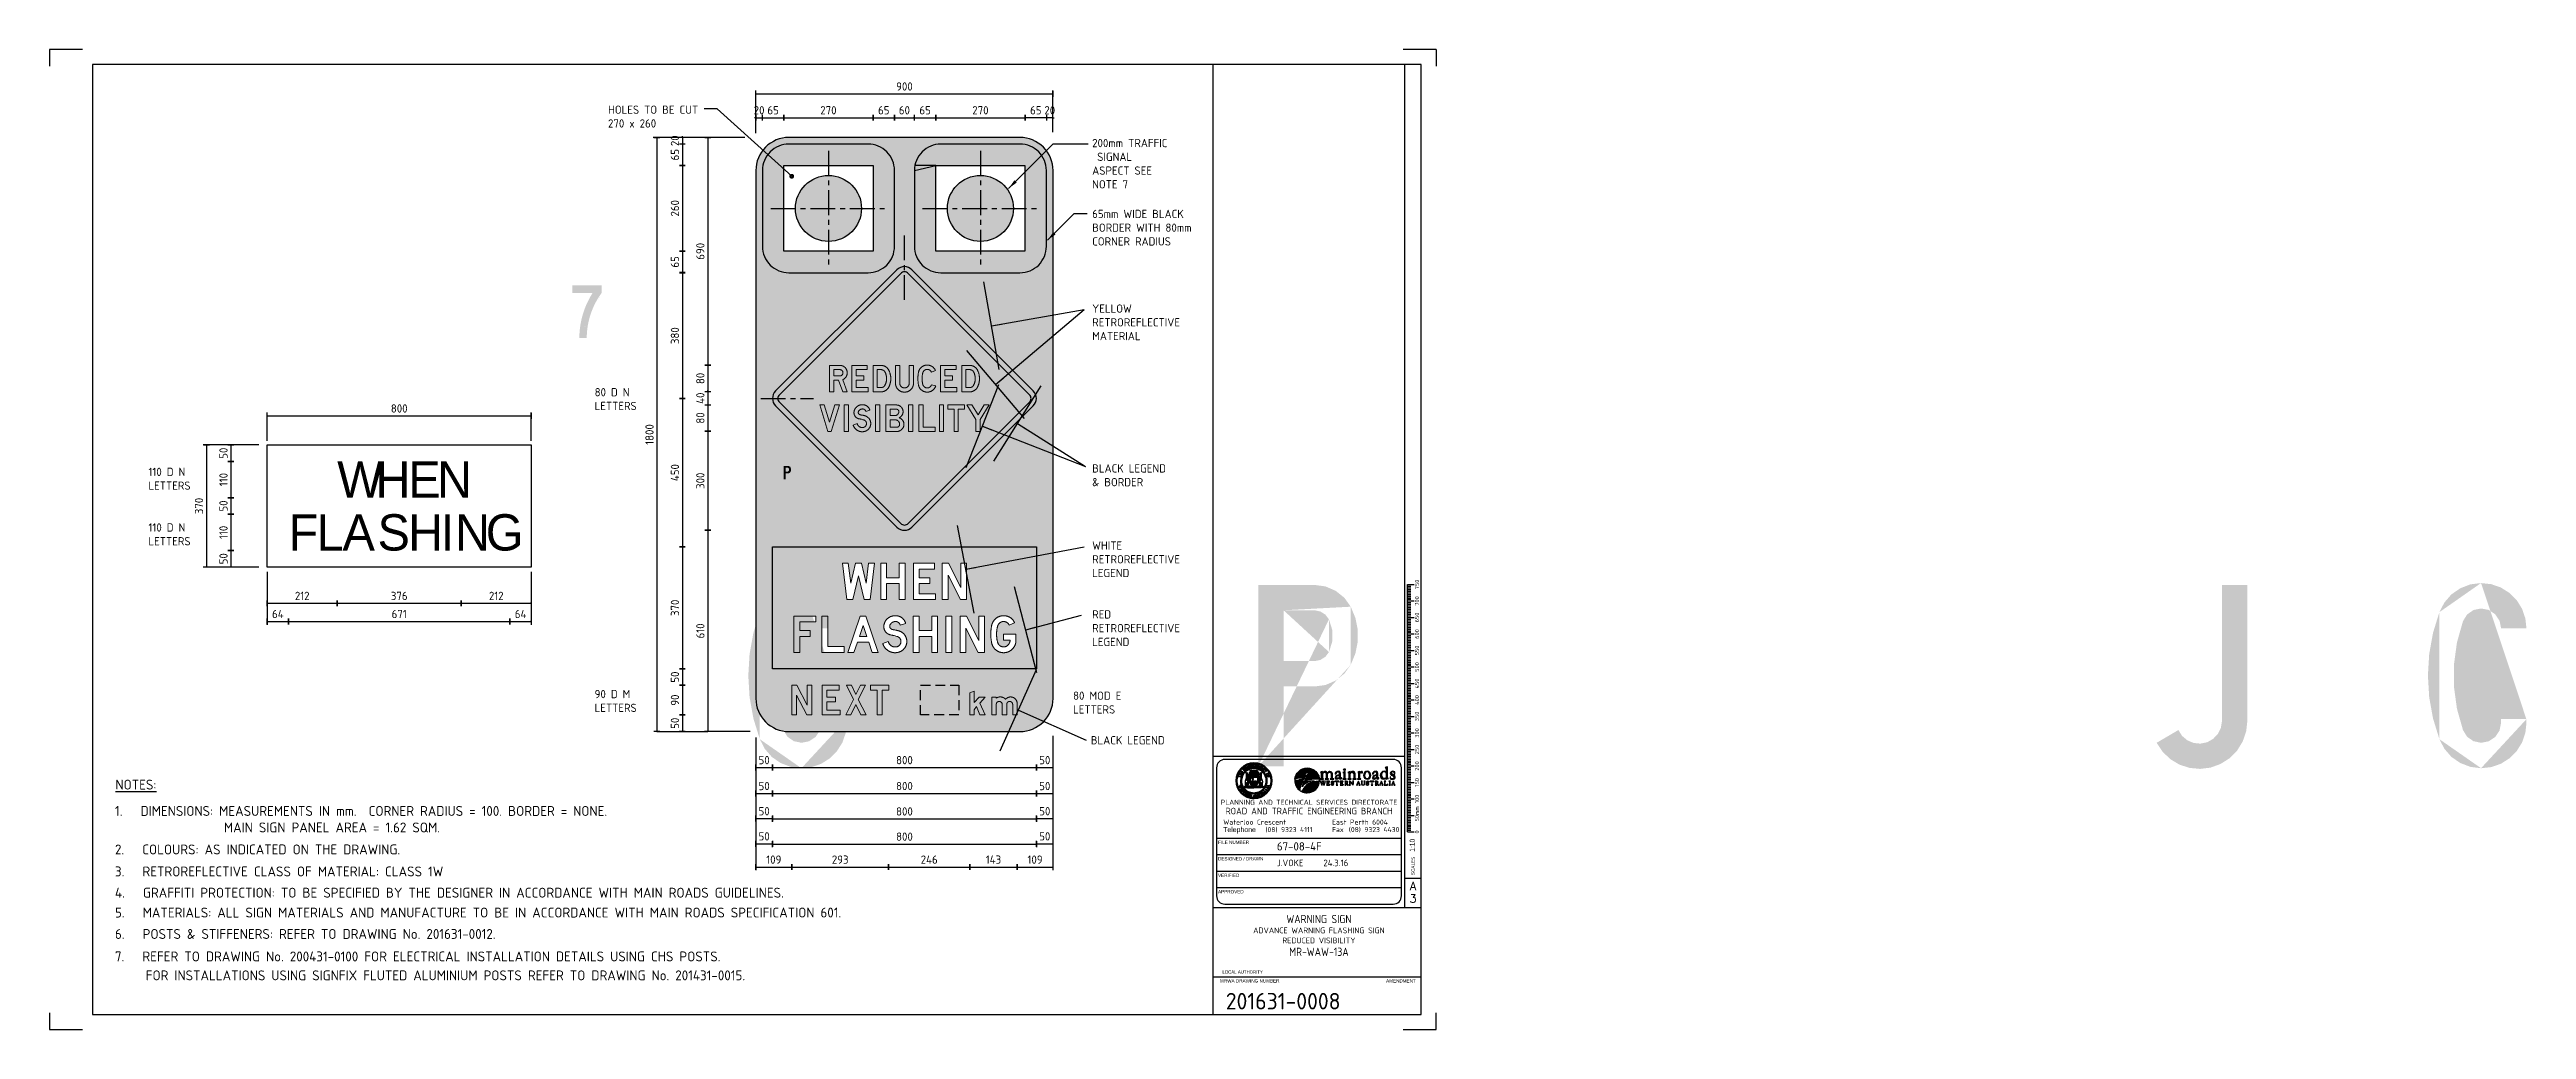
# Model space of a CAD drawing. Extents: x 0 to 1025, y -1312 to 297.
# Drawn here: x 0 to 750, y 0 to 297 of the extents above.
import ezdxf
from ezdxf.enums import TextEntityAlignment as Align

# ---------------------------------------------------------------- set-up
doc = ezdxf.new("R2010")
doc.units = 0
doc.header["$LTSCALE"] = 6
doc.header["$MEASUREMENT"] = 0
doc.header["$PDSIZE"] = 1
for name, pattern in [('CENTER', [2, 1.25, -0.25, 0.25, -0.25]), ('CENTERX2', [101.6, 63.5, -12.7, 12.7, -12.7]), ('HIDDEN', [0.375, 0.25, -0.125])]:
    doc.linetypes.add(name, pattern=pattern)
doc.layers.get('0').update_dxf_attribs({"linetype": 'CONTINUOUS'})
doc.layers.get('DEFPOINTS').update_dxf_attribs({"linetype": 'CONTINUOUS'})
for name, color, linetype in [('amber', 30, 'CONTINUOUS'), ('CENT25', 1, 'CENTER'), ('COMMENTS', 4, 'CONTINUOUS'), ('L18', 4, 'CONTINUOUS'), ('L25', 1, 'CONTINUOUS'), ('L35', 3, 'CONTINUOUS'), ('RED', 10, 'CONTINUOUS'), ('State Govt Logo', 4, 'CONTINUOUS'), ('T25', 1, 'CONTINUOUS'), ('TBLK18', 4, 'CONTINUOUS'), ('TBLK25', 1, 'CONTINUOUS'), ('TBLK35', 3, 'CONTINUOUS'), ('TBLK50', 7, 'CONTINUOUS')]:
    doc.layers.add(name, color=color, linetype=linetype)
doc.layers.add('yellow', color=7, linetype='CONTINUOUS', true_color=0xfcd900)
doc.styles.add('DSERIES', font='Dseries')
doc.styles.add('HELV', font='helv')
doc.styles.add('HELVL', font='HELVL')
doc.styles.add('ISO', font='iso3098b.shx')
doc.styles.add('ROMAND', font='romand')
doc.dimstyles.new('ISO-25', dxfattribs={"dimtxt": 2.5, "dimasz": 2.5, "dimexe": 1.25, "dimexo": 0.625, "dimtad": 1, "dimtxsty": 'Standard', "dimcen": 2.5, "dimadec": 0, "dimazin": 0, "dimtfac": 1, "dimtmove": 0, "dimatfit": 3, "dimfxl": 1, "dimarcsym": 0})
doc.dimstyles.new('SIGNSDIM', dxfattribs={"dimtxt": 2.5, "dimasz": 0.2, "dimexe": 1, "dimexo": 1.5, "dimgap": 1, "dimtad": 1, "dimtoh": 1, "dimdec": 4, "dimlfac": 10, "dimrnd": 1, "dimdsep": 46, "dimtxsty": 'ISO', "dimblk": 'SGNDIM', "dimcen": 2.5, "dimse2": 1, "dimadec": 0, "dimazin": 0, "dimtfac": 1, "dimtdec": 4, "dimtix": 1, "dimtmove": 0, "dimatfit": 3, "dimldrblk": 'SGNDIM', "dimfxl": 1, "dimtolj": 1, "dimtzin": 0, "dimarcsym": 0})

msp = doc.modelspace()

# ---------------------------------------------------------------- texts
at = {"layer": 'COMMENTS', "char_height": 2.5, "attachment_point": 1, "style": 'ISO'}
for s, insert, width in [('80 D N LETTERS', (165.110693, 194.388972), 12.54872047), ('110 D N LETTERS', (29.967279, 170.248754), 12.54872047), ('110 D N LETTERS', (29.967279, 153.391754), 12.54872047), ('90 D M LETTERS', (165.110693, 102.899023), 12.54872047), ('80 MOD E LETTERS', (310.034181, 102.411849), 22.08659054)]:
    msp.add_mtext(s, dxfattribs=dict(at, insert=insert, width=width))
at = {"layer": 'T25', "style": 'ISO'}
msp.add_text('BLACK LEGEND ', height=2.5, dxfattribs=at).set_placement((315.398579, 86.417285))
at = {"layer": 'T25', "color": 3, "style": 'ISO'}
for s, p in [('%%UNOTES:', (19.97032, 72.712892)), ('1.   DIMENSIONS: MEASUREMENTS IN mm.  CORNER RADIUS = 100. BORDER = NONE.', (19.82032, 64.731127)), ('MAIN SIGN PANEL AREA = 1.62 SQM.', (52.82032, 59.731127)), ('2.   COLOURS: AS INDICATED ON THE DRAWING.', (19.82032, 53.064327)), ('3.   RETROREFLECTIVE CLASS OF MATERIAL: CLASS 1W', (19.82032, 46.397527)), ('4.   GRAFFITI PROTECTION: TO BE SPECIFIED BY THE DESIGNER IN ACCORDANCE WITH MAIN ROADS GUIDELINES.', (19.82032, 39.958141)), ('5.   MATERIALS: ALL SIGN MATERIALS AND MANUFACTURE TO BE IN ACCORDANCE WITH MAIN ROADS SPECIFICATION 601.', (19.82032, 33.93999)), ('6.   POSTS & STIFFENERS: REFER TO DRAWING No. 201631-0012.', (19.82032, 27.449336)), ('7.   REFER TO DRAWING No. 200431-0100 FOR ELECTRICAL INSTALLATION DETAILS USING CHS POSTS.', (19.807925, 20.636021)), ('FOR INSTALLATIONS USING SIGNFIX FLUTED ALUMINIUM POSTS REFER TO DRAWING No. 201431-0015.', (29.131868, 14.903241))]:
    msp.add_text(s, height=3, dxfattribs=at).set_placement(p)
at = {"layer": 'T25', "char_height": 2.5, "attachment_point": 1, "style": 'ISO'}
for s, insert, width in [('HOLES TO BE CUT 270 x 260', (169.165475, 280.010306), 29.94041639), ('200mm TRAFFIC  SIGNAL ASPECT SEE NOTE 7', (315.81584, 269.898186), 23.54872047), ('65mm WIDE BLACK BORDER WITH 80mm CORNER RADIUS', (315.81584, 248.424012), 30.2548304), ('YELLOW  RETROREFLECTIVE MATERIAL', (315.81584, 219.738585), 26.5), ('BLACK LEGEND & BORDER', (315.81584, 171.292628), 25.44041639), ('WHITE RETROREFLECTIVE LEGEND', (315.81584, 147.922791), 29.7720141), ('RED RETROREFLECTIVE LEGEND', (315.81584, 127.051713), 28.71243233)]:
    msp.add_mtext(s, dxfattribs=dict(at, insert=insert, width=width))

# ---------------------------------------------------------------- blocks, each defined once
blk = doc.blocks.new('A3BBLK')
at = {"layer": 'TBLK25'}
for p, q in [((10, 297), (0, 297)), ((0, 297), (0, 292)), ((420, 297), (410, 297)), ((420, 297), (420, 292)), ((0, 5), (0, 0)), ((0, 0), (10, 0)), ((410, 0), (420, 0)), ((420, 0), (420, 5))]:
    blk.add_line(p, q, dxfattribs=at)
at = {"layer": 'TBLK50'}
for p, q in [((415.5, 292.5), (13, 292.5)), ((13, 292.5), (13, 4.5)), ((352.5, 4.5), (352.5, 292.5)), ((415.5, 4.5), (415.5, 292.5)), ((13, 4.5), (415.5, 4.5))]:
    blk.add_line(p, q, dxfattribs=at)
blk = doc.blocks.new('MR logo')
at = {"layer": 'TBLK18'}
h = blk.add_hatch(color=256, dxfattribs=at)
edge = h.paths.add_edge_path()
edge.add_spline(control_points=[(0, -6.2), (-0.7, -6), (-1.5, -5.9), (-2.3, -5.9), (-2.3, -5.9), (-6.2, -5.9), (-9.5, -8.9), (-9.8, -12.7), (-9.8, -12.7), (-9.7, -12.7), (-9.7, -12.7), (-9.7, -12.7), (-9.7, -12.7), (-9.3, -12.6), (-5.9, -11.7), (-3.3, -11), (-3.3, -11), (-3.3, -11), (-3.3, -11), (-3.3, -11), (-3.3, -11), (-3.3, -11), (-3.3, -11), (-3.3, -11), (-3.3, -11), (-3.1, -10.7), (-2.9, -10.4), (-2.7, -10.1), (-2.7, -10.1), (-2.7, -10.1), (-2.7, -10.1), (-2.7, -10.1), (-2.7, -10.1), (-2.7, -10.1), (-2.7, -10.1), (-2.7, -10.1), (-2.7, -10.1), (-3.1, -10), (-3.5, -10), (-3.7, -9.9), (-3.7, -9.9), (-4.5, -9.8), (-1.7, -8.5), (-0.5, -6.9), (-0.5, -6.9), (-0.3, -6.7), (-0.3, -6.6), (0, -6.2)], knot_values=[0, 0, 0, 0, 0.083333, 0.083333, 0.083333, 0.083333, 0.166667, 0.166667, 0.166667, 0.166667, 0.25, 0.25, 0.25, 0.25, 0.333333, 0.333333, 0.333333, 0.333333, 0.416667, 0.416667, 0.416667, 0.416667, 0.5, 0.5, 0.5, 0.5, 0.583333, 0.583333, 0.583333, 0.583333, 0.666667, 0.666667, 0.666667, 0.666667, 0.75, 0.75, 0.75, 0.75, 0.833333, 0.833333, 0.833333, 0.833333, 0.916667, 0.916667, 0.916667, 0.916667, 1, 1, 1, 1], degree=3, periodic=0)
h = blk.add_hatch(color=256, dxfattribs=at)
edge = h.paths.add_edge_path()
edge.add_spline(control_points=[(-6.5, -19.6), (-8.5, -18.2), (-9.8, -15.9), (-9.8, -13.4), (-9.8, -13.4), (-9.8, -13.4), (-9.8, -13.4), (-9.8, -13.4), (-9.8, -13.4), (-9.8, -13.4), (-7.5, -13.4), (-4.9, -13.5), (-4.9, -13.5), (-4.9, -13.5), (-4.9, -13.5), (-4.9, -13.5), (-4.9, -13.5), (-4.9, -13.5), (-4.7, -13.5), (-4.7, -13.5), (-4.7, -13.5), (-5.8, -15.6), (-6.4, -17.3), (-6.5, -18.5), (-6.5, -18.5), (-6.5, -18.9), (-6.5, -19.3), (-6.5, -19.6)], knot_values=[0, 0, 0, 0, 0.142857, 0.142857, 0.142857, 0.142857, 0.285714, 0.285714, 0.285714, 0.285714, 0.428571, 0.428571, 0.428571, 0.428571, 0.571429, 0.571429, 0.571429, 0.571429, 0.714286, 0.714286, 0.714286, 0.714286, 0.857143, 0.857143, 0.857143, 0.857143, 1, 1, 1, 1], degree=3, periodic=0)
h = blk.add_hatch(color=256, dxfattribs=at)
edge = h.paths.add_edge_path()
edge.add_spline(control_points=[(-3.7, -11.6), (-5.4, -12.1), (-7, -12.7), (-7.2, -12.8), (-7.2, -12.8), (-6.3, -12.8), (-5.3, -12.8), (-4.4, -12.8), (-4.4, -12.8), (-4.4, -12.8), (-4.3, -12.8), (-4.3, -12.8), (-4.3, -12.8), (-4.1, -12.4), (-3.9, -12), (-3.7, -11.6), (-3.7, -11.6), (-3.7, -11.6), (-3.7, -11.6), (-3.7, -11.6)], knot_values=[0, 0, 0, 0, 0.2, 0.2, 0.2, 0.2, 0.4, 0.4, 0.4, 0.4, 0.6, 0.6, 0.6, 0.6, 0.8, 0.8, 0.8, 0.8, 1, 1, 1, 1], degree=3, periodic=0)
h = blk.add_hatch(color=256, dxfattribs=at)
edge = h.paths.add_edge_path()
edge.add_spline(control_points=[(5.2, -13.6), (5, -17.7), (1.7, -20.9), (-2.3, -20.9), (-2.3, -20.9), (-3.5, -20.9), (-4.7, -20.6), (-5.7, -20), (-5.7, -20), (-5.4, -19.8), (-5.1, -19.4), (-4.7, -18.6), (-4.7, -18.6), (-2.3, -14.4), (1.1, -14.5), (4.5, -13.9), (4.5, -13.9), (4.8, -13.9), (5, -13.8), (5.2, -13.6)], knot_values=[0, 0, 0, 0, 0.2, 0.2, 0.2, 0.2, 0.4, 0.4, 0.4, 0.4, 0.6, 0.6, 0.6, 0.6, 0.8, 0.8, 0.8, 0.8, 1, 1, 1, 1], degree=3, periodic=0)
h = blk.add_hatch(color=256, dxfattribs=at)
edge = h.paths.add_edge_path()
edge.add_spline(control_points=[(-3.9, -13.5), (-4.4, -14.7), (-4.8, -15.9), (-5.2, -17.3), (-5.2, -17.3), (-4.4, -15), (-0.2, -13.8), (2, -13.6), (2, -13.6), (0.6, -13.6), (-1.6, -13.5), (-3.7, -13.5), (-3.7, -13.5), (-3.7, -13.5), (-3.7, -13.5), (-3.7, -13.5), (-3.7, -13.5), (-3.7, -13.5), (-3.9, -13.5), (-3.9, -13.5)], knot_values=[0, 0, 0, 0, 0.2, 0.2, 0.2, 0.2, 0.4, 0.4, 0.4, 0.4, 0.6, 0.6, 0.6, 0.6, 0.8, 0.8, 0.8, 0.8, 1, 1, 1, 1], degree=3, periodic=0)
h = blk.add_hatch(color=256, dxfattribs=at)
edge = h.paths.add_edge_path()
edge.add_spline(control_points=[(5.2, -12.9), (5, -9.8), (2.9, -7.2), (0.1, -6.3), (0.1, -6.3), (-0.7, -7.6), (-1.5, -8.7), (-2.1, -9.8), (-2.1, -9.8), (-2.1, -9.8), (-2.1, -9.8), (-2.1, -9.8), (-2.1, -9.8), (-2.1, -9.8), (-2.1, -9.9), (-2.1, -9.9), (-2.1, -9.9), (-1.5, -9.9), (-0.7, -10), (-0.3, -10), (-0.3, -10), (0.3, -10.1), (0.7, -10.2), (0, -10.5), (0, -10.5), (-0.6, -10.7), (-1.7, -11), (-2.9, -11.4), (-2.9, -11.4), (-2.9, -11.4), (-3.4, -12.2), (-3.6, -12.8), (-3.6, -12.8), (-3.6, -12.8), (-3.3, -12.8), (-3.3, -12.8), (-3.3, -12.8), (-3.3, -12.8), (-3.3, -12.8), (-3.3, -12.8), (-3.3, -12.8), (-0.8, -12.7), (1.8, -12.7), (4.5, -12.7), (4.5, -12.7), (4.8, -12.7), (5, -12.8), (5.2, -12.9)], knot_values=[0, 0, 0, 0, 0.083333, 0.083333, 0.083333, 0.083333, 0.166667, 0.166667, 0.166667, 0.166667, 0.25, 0.25, 0.25, 0.25, 0.333333, 0.333333, 0.333333, 0.333333, 0.416667, 0.416667, 0.416667, 0.416667, 0.5, 0.5, 0.5, 0.5, 0.583333, 0.583333, 0.583333, 0.583333, 0.666667, 0.666667, 0.666667, 0.666667, 0.75, 0.75, 0.75, 0.75, 0.833333, 0.833333, 0.833333, 0.833333, 0.916667, 0.916667, 0.916667, 0.916667, 1, 1, 1, 1], degree=3, periodic=0)
h = blk.add_hatch(color=256, dxfattribs=at)
edge = h.paths.add_edge_path()
edge.add_spline(control_points=[(-2.3, -10.1), (-2.4, -10.4), (-2.5, -10.6), (-2.7, -10.8), (-2.7, -10.8), (-2.7, -10.8), (-0.7, -10.3), (-0.6, -10.3), (-0.6, -10.3), (-0.6, -10.3), (-1.4, -10.2), (-2.3, -10.1), (-2.3, -10.1), (-2.3, -10.1), (-2.3, -10.1), (-2.3, -10.1), (-2.3, -10.1), (-2.3, -10.1), (-2.3, -10.1), (-2.3, -10.1)], knot_values=[0, 0, 0, 0, 0.2, 0.2, 0.2, 0.2, 0.4, 0.4, 0.4, 0.4, 0.6, 0.6, 0.6, 0.6, 0.8, 0.8, 0.8, 0.8, 1, 1, 1, 1], degree=3, periodic=0)
h = blk.add_hatch(color=256, dxfattribs=at)
edge = h.paths.add_edge_path()
edge.add_spline(control_points=[(5.6, -12.7), (5.6, -12.7), (5.6, -12.5), (5.6, -12.5), (5.6, -12.5), (6.1, -12.5), (6.2, -12.5), (6.2, -11.9), (6.2, -11.9), (6.2, -11.9), (6.2, -9.2), (6.2, -9.2), (6.2, -9.2), (6.2, -8.8), (6, -8.7), (5.7, -8.5), (5.7, -8.5), (5.7, -8.5), (5.7, -8.5), (5.7, -8.5), (5.7, -8.5), (6.2, -8.4), (6.6, -8.1), (7, -7.9), (7, -7.9), (7, -7.9), (7, -8.8), (7, -8.8), (7, -8.8), (7.5, -8.3), (7.9, -7.9), (8.6, -7.9), (8.6, -7.9), (9.3, -7.9), (9.7, -8.3), (10, -8.9), (10, -8.9), (10.4, -8.4), (10.9, -7.9), (11.5, -7.9), (11.5, -7.9), (12.5, -7.9), (13.1, -8.9), (13.1, -9.7), (13.1, -9.7), (13.1, -9.7), (13.1, -11.9), (13.1, -11.9), (13.1, -11.9), (13.1, -12.5), (13.1, -12.5), (13.8, -12.5), (13.8, -12.5), (13.8, -12.5), (13.8, -12.7), (13.8, -12.7), (13.8, -12.7), (13.8, -12.7), (11.7, -12.7), (11.7, -12.7), (11.7, -12.7), (11.7, -12.7), (11.7, -12.5), (11.7, -12.5), (11.7, -12.5), (12.2, -12.5), (12.3, -12.5), (12.3, -11.9), (12.3, -11.9), (12.3, -11.9), (12.3, -9.6), (12.3, -9.6), (12.3, -9.6), (12.3, -8.9), (11.9, -8.4), (11.2, -8.4), (11.2, -8.4), (10.7, -8.4), (10.1, -8.9), (10.1, -9.4), (10.1, -9.4), (10.1, -9.4), (10.1, -11.9), (10.1, -11.9), (10.1, -11.9), (10.1, -12.5), (10.3, -12.5), (10.7, -12.5), (10.7, -12.5), (10.7, -12.5), (10.7, -12.7), (10.7, -12.7), (10.7, -12.7), (10.7, -12.7), (8.6, -12.7), (8.6, -12.7), (8.6, -12.7), (8.6, -12.7), (8.6, -12.5), (8.6, -12.5), (8.6, -12.5), (9.2, -12.5), (9.2, -12.5), (9.2, -11.9), (9.2, -11.9), (9.2, -11.9), (9.2, -9.6), (9.2, -9.6), (9.2, -9.6), (9.2, -8.9), (9, -8.4), (8.2, -8.4), (8.2, -8.4), (7.5, -8.4), (7.1, -9.1), (7.1, -9.3), (7.1, -9.3), (7.1, -9.3), (7.1, -11.9), (7.1, -11.9), (7.1, -11.9), (7.1, -12.5), (7.3, -12.5), (7.6, -12.5), (7.6, -12.5), (7.6, -12.5), (7.6, -12.7), (7.6, -12.7), (7.6, -12.7), (7.6, -12.7), (5.6, -12.7), (5.6, -12.7)], knot_values=[0, 0, 0, 0, 0.030303, 0.030303, 0.030303, 0.030303, 0.060606, 0.060606, 0.060606, 0.060606, 0.090909, 0.090909, 0.090909, 0.090909, 0.121212, 0.121212, 0.121212, 0.121212, 0.151515, 0.151515, 0.151515, 0.151515, 0.181818, 0.181818, 0.181818, 0.181818, 0.212121, 0.212121, 0.212121, 0.212121, 0.242424, 0.242424, 0.242424, 0.242424, 0.272727, 0.272727, 0.272727, 0.272727, 0.30303, 0.30303, 0.30303, 0.30303, 0.333333, 0.333333, 0.333333, 0.333333, 0.363636, 0.363636, 0.363636, 0.363636, 0.393939, 0.393939, 0.393939, 0.393939, 0.424242, 0.424242, 0.424242, 0.424242, 0.454545, 0.454545, 0.454545, 0.454545, 0.484848, 0.484848, 0.484848, 0.484848, 0.515152, 0.515152, 0.515152, 0.515152, 0.545455, 0.545455, 0.545455, 0.545455, 0.575758, 0.575758, 0.575758, 0.575758, 0.606061, 0.606061, 0.606061, 0.606061, 0.636364, 0.636364, 0.636364, 0.636364, 0.666667, 0.666667, 0.666667, 0.666667, 0.69697, 0.69697, 0.69697, 0.69697, 0.727273, 0.727273, 0.727273, 0.727273, 0.757576, 0.757576, 0.757576, 0.757576, 0.787879, 0.787879, 0.787879, 0.787879, 0.818182, 0.818182, 0.818182, 0.818182, 0.848485, 0.848485, 0.848485, 0.848485, 0.878788, 0.878788, 0.878788, 0.878788, 0.909091, 0.909091, 0.909091, 0.909091, 0.939394, 0.939394, 0.939394, 0.939394, 0.969697, 0.969697, 0.969697, 0.969697, 1, 1, 1, 1], degree=3, periodic=0)
h = blk.add_hatch(color=256, dxfattribs=at)
edge = h.paths.add_edge_path()
edge.add_spline(control_points=[(5.6, -13.8), (5.6, -13.8), (6.4, -13.8), (6.4, -13.8), (6.4, -13.8), (6.4, -13.8), (6.4, -13.9), (6.4, -13.9), (6.4, -13.9), (6.3, -13.9), (6.1, -13.9), (6.1, -14), (6.1, -14), (6.1, -14), (6.2, -14), (6.2, -14.1), (6.2, -14.1), (6.2, -14.1), (6.8, -15.7), (6.8, -15.7), (6.8, -15.7), (6.8, -15.7), (6.8, -15.7), (6.8, -15.7), (6.8, -15.7), (6.8, -15.7), (7.2, -14.5), (7.2, -14.5), (7.2, -14.5), (7.2, -14.5), (7.1, -14.2), (7.1, -14.2), (7.1, -14.2), (7.1, -14.1), (7, -14), (7, -13.9), (7, -13.9), (6.9, -13.9), (6.8, -13.9), (6.7, -13.9), (6.7, -13.9), (6.7, -13.9), (6.7, -13.8), (6.7, -13.8), (6.7, -13.8), (6.7, -13.8), (7.7, -13.8), (7.7, -13.8), (7.7, -13.8), (7.7, -13.8), (7.7, -13.9), (7.7, -13.9), (7.7, -13.9), (7.6, -13.9), (7.4, -13.9), (7.4, -14.1), (7.4, -14.1), (7.4, -14.1), (7.5, -14.4), (7.5, -14.4), (7.5, -14.4), (7.5, -14.4), (8, -15.7), (8, -15.7), (8, -15.7), (8, -15.7), (8, -15.7), (8, -15.7), (8, -15.7), (8, -15.7), (8.2, -14.9), (8.2, -14.9), (8.2, -14.9), (8.3, -14.8), (8.4, -14.3), (8.4, -14.1), (8.4, -14.1), (8.4, -13.9), (8.3, -13.9), (8.2, -13.9), (8.2, -13.9), (8.2, -13.9), (8.2, -13.8), (8.2, -13.8), (8.2, -13.8), (8.2, -13.8), (8.8, -13.8), (8.8, -13.8), (8.8, -13.8), (8.8, -13.8), (8.8, -13.9), (8.8, -13.9), (8.8, -13.9), (8.6, -13.9), (8.5, -14.2), (8.5, -14.4), (8.5, -14.4), (8.5, -14.4), (7.9, -16.3), (7.9, -16.3), (7.9, -16.3), (7.9, -16.3), (7.8, -16.3), (7.8, -16.3), (7.8, -16.3), (7.8, -16.3), (7.2, -14.6), (7.2, -14.6), (7.2, -14.6), (7.2, -14.6), (7.2, -14.6), (7.2, -14.6), (7.2, -14.6), (7.2, -14.6), (6.7, -16.3), (6.7, -16.3), (6.7, -16.3), (6.7, -16.3), (6.6, -16.3), (6.6, -16.3), (6.6, -16.3), (6.6, -16.3), (5.8, -14.2), (5.8, -14.2), (5.8, -14.2), (5.8, -14.1), (5.8, -14), (5.7, -13.9), (5.7, -13.9), (5.7, -13.9), (5.6, -13.9), (5.6, -13.9), (5.6, -13.9), (5.6, -13.9), (5.6, -13.8), (5.6, -13.8)], knot_values=[0, 0, 0, 0, 0.029412, 0.029412, 0.029412, 0.029412, 0.058824, 0.058824, 0.058824, 0.058824, 0.088235, 0.088235, 0.088235, 0.088235, 0.117647, 0.117647, 0.117647, 0.117647, 0.147059, 0.147059, 0.147059, 0.147059, 0.176471, 0.176471, 0.176471, 0.176471, 0.205882, 0.205882, 0.205882, 0.205882, 0.235294, 0.235294, 0.235294, 0.235294, 0.264706, 0.264706, 0.264706, 0.264706, 0.294118, 0.294118, 0.294118, 0.294118, 0.323529, 0.323529, 0.323529, 0.323529, 0.352941, 0.352941, 0.352941, 0.352941, 0.382353, 0.382353, 0.382353, 0.382353, 0.411765, 0.411765, 0.411765, 0.411765, 0.441176, 0.441176, 0.441176, 0.441176, 0.470588, 0.470588, 0.470588, 0.470588, 0.5, 0.5, 0.5, 0.5, 0.529412, 0.529412, 0.529412, 0.529412, 0.558824, 0.558824, 0.558824, 0.558824, 0.588235, 0.588235, 0.588235, 0.588235, 0.617647, 0.617647, 0.617647, 0.617647, 0.647059, 0.647059, 0.647059, 0.647059, 0.676471, 0.676471, 0.676471, 0.676471, 0.705882, 0.705882, 0.705882, 0.705882, 0.735294, 0.735294, 0.735294, 0.735294, 0.764706, 0.764706, 0.764706, 0.764706, 0.794118, 0.794118, 0.794118, 0.794118, 0.823529, 0.823529, 0.823529, 0.823529, 0.852941, 0.852941, 0.852941, 0.852941, 0.882353, 0.882353, 0.882353, 0.882353, 0.911765, 0.911765, 0.911765, 0.911765, 0.941176, 0.941176, 0.941176, 0.941176, 0.970588, 0.970588, 0.970588, 0.970588, 1, 1, 1, 1], degree=3, periodic=0)
h = blk.add_hatch(color=256, dxfattribs=at)
edge = h.paths.add_edge_path()
edge.add_spline(control_points=[(9.4, -16.2), (9.4, -16.2), (9.4, -16.2), (9.4, -16.2), (9.4, -16.2), (9.6, -16.2), (9.7, -16.1), (9.7, -16), (9.7, -16), (9.7, -16), (9.7, -14.1), (9.7, -14.1), (9.7, -14.1), (9.7, -13.9), (9.6, -13.9), (9.4, -13.9), (9.4, -13.9), (9.4, -13.9), (9.4, -13.8), (9.4, -13.8), (9.4, -13.8), (9.4, -13.8), (11.2, -13.8), (11.2, -13.8), (11.2, -13.8), (11.2, -13.8), (11.3, -14.4), (11.3, -14.4), (11.3, -14.4), (11.3, -14.4), (11.3, -14.4), (11.3, -14.4), (11.3, -14.4), (11.2, -14.3), (11.2, -14.3), (11.1, -14.2), (11.1, -14.2), (10.9, -13.9), (10.8, -13.9), (10.6, -13.9), (10.6, -13.9), (10.6, -13.9), (10, -13.9), (10, -13.9), (10, -13.9), (10, -13.9), (10, -15), (10, -15), (10, -15), (10, -15), (10.2, -15), (10.2, -15), (10.2, -15), (10.6, -15), (10.7, -14.9), (10.8, -14.5), (10.8, -14.5), (10.8, -14.5), (10.8, -14.5), (10.8, -14.5), (10.8, -14.5), (10.8, -14.5), (10.8, -15.5), (10.8, -15.5), (10.8, -15.5), (10.8, -15.5), (10.8, -15.5), (10.8, -15.5), (10.8, -15.5), (10.8, -15.1), (10.6, -15.1), (10.3, -15.1), (10.3, -15.1), (10.3, -15.1), (10, -15.1), (10, -15.1), (10, -15.1), (10, -15.1), (10, -16), (10, -16), (10, -16), (10, -16.1), (10.1, -16.2), (10.3, -16.2), (10.3, -16.2), (10.3, -16.2), (10.7, -16.2), (10.7, -16.2), (10.7, -16.2), (10.8, -16.2), (10.9, -16.1), (11.1, -16), (11.1, -16), (11.2, -15.9), (11.3, -15.7), (11.4, -15.6), (11.4, -15.6), (11.4, -15.6), (11.4, -15.6), (11.4, -15.6), (11.4, -15.6), (11.4, -15.6), (11.3, -16.2), (11.3, -16.2), (11.3, -16.2), (11.3, -16.2), (9.4, -16.2), (9.4, -16.2)], knot_values=[0, 0, 0, 0, 0.037037, 0.037037, 0.037037, 0.037037, 0.074074, 0.074074, 0.074074, 0.074074, 0.111111, 0.111111, 0.111111, 0.111111, 0.148148, 0.148148, 0.148148, 0.148148, 0.185185, 0.185185, 0.185185, 0.185185, 0.222222, 0.222222, 0.222222, 0.222222, 0.259259, 0.259259, 0.259259, 0.259259, 0.296296, 0.296296, 0.296296, 0.296296, 0.333333, 0.333333, 0.333333, 0.333333, 0.37037, 0.37037, 0.37037, 0.37037, 0.407407, 0.407407, 0.407407, 0.407407, 0.444444, 0.444444, 0.444444, 0.444444, 0.481481, 0.481481, 0.481481, 0.481481, 0.518519, 0.518519, 0.518519, 0.518519, 0.555556, 0.555556, 0.555556, 0.555556, 0.592593, 0.592593, 0.592593, 0.592593, 0.62963, 0.62963, 0.62963, 0.62963, 0.666667, 0.666667, 0.666667, 0.666667, 0.703704, 0.703704, 0.703704, 0.703704, 0.740741, 0.740741, 0.740741, 0.740741, 0.777778, 0.777778, 0.777778, 0.777778, 0.814815, 0.814815, 0.814815, 0.814815, 0.851852, 0.851852, 0.851852, 0.851852, 0.888889, 0.888889, 0.888889, 0.888889, 0.925926, 0.925926, 0.925926, 0.925926, 0.962963, 0.962963, 0.962963, 0.962963, 1, 1, 1, 1], degree=3, periodic=0)
h = blk.add_hatch(color=256, dxfattribs=at)
edge = h.paths.add_edge_path()
edge.add_spline(control_points=[(12.2, -15.5), (12.2, -15.5), (12.3, -15.5), (12.3, -15.5), (12.3, -15.5), (12.3, -15.9), (12.5, -16.2), (12.9, -16.2), (12.9, -16.2), (13.4, -16.2), (13.5, -15.9), (13.5, -15.7), (13.5, -15.7), (13.5, -15.3), (13.2, -15.3), (12.9, -15.2), (12.9, -15.2), (12.5, -15.1), (12.3, -14.9), (12.3, -14.5), (12.3, -14.5), (12.3, -14.1), (12.6, -13.8), (13, -13.8), (13, -13.8), (13.2, -13.8), (13.4, -13.9), (13.6, -14), (13.6, -14), (13.6, -14), (13.7, -13.9), (13.7, -13.9), (13.7, -13.9), (13.7, -13.9), (13.7, -13.9), (13.7, -13.9), (13.7, -13.9), (13.7, -13.9), (13.7, -14.6), (13.7, -14.6), (13.7, -14.6), (13.7, -14.6), (13.7, -14.6), (13.7, -14.6), (13.7, -14.6), (13.6, -14.4), (13.6, -14.2), (13.5, -14.1), (13.5, -14.1), (13.4, -13.9), (13.2, -13.9), (13.1, -13.9), (13.1, -13.9), (12.7, -13.9), (12.6, -14.1), (12.6, -14.4), (12.6, -14.4), (12.6, -14.7), (12.8, -14.8), (13, -14.8), (13, -14.8), (13.4, -15), (13.8, -15.1), (13.8, -15.6), (13.8, -15.6), (13.8, -16.1), (13.4, -16.3), (13, -16.3), (13, -16.3), (12.8, -16.3), (12.6, -16.2), (12.4, -16.1), (12.4, -16.1), (12.4, -16.1), (12.2, -16.2), (12.2, -16.2), (12.2, -16.2), (12.2, -16.2), (12.2, -16.2), (12.2, -16.2), (12.2, -16.2), (12.2, -16.2), (12.2, -15.5), (12.2, -15.5)], knot_values=[0, 0, 0, 0, 0.047619, 0.047619, 0.047619, 0.047619, 0.095238, 0.095238, 0.095238, 0.095238, 0.142857, 0.142857, 0.142857, 0.142857, 0.190476, 0.190476, 0.190476, 0.190476, 0.238095, 0.238095, 0.238095, 0.238095, 0.285714, 0.285714, 0.285714, 0.285714, 0.333333, 0.333333, 0.333333, 0.333333, 0.380952, 0.380952, 0.380952, 0.380952, 0.428571, 0.428571, 0.428571, 0.428571, 0.47619, 0.47619, 0.47619, 0.47619, 0.52381, 0.52381, 0.52381, 0.52381, 0.571429, 0.571429, 0.571429, 0.571429, 0.619048, 0.619048, 0.619048, 0.619048, 0.666667, 0.666667, 0.666667, 0.666667, 0.714286, 0.714286, 0.714286, 0.714286, 0.761905, 0.761905, 0.761905, 0.761905, 0.809524, 0.809524, 0.809524, 0.809524, 0.857143, 0.857143, 0.857143, 0.857143, 0.904762, 0.904762, 0.904762, 0.904762, 0.952381, 0.952381, 0.952381, 0.952381, 1, 1, 1, 1], degree=3, periodic=0)
h = blk.add_hatch(color=256, dxfattribs=at)
edge = h.paths.add_edge_path()
edge.add_spline(control_points=[(15.5, -13.9), (15.5, -13.9), (14.9, -13.9), (14.9, -13.9), (14.9, -13.9), (14.8, -13.9), (14.8, -13.9), (14.7, -14), (14.7, -14), (14.6, -14.2), (14.5, -14.3), (14.4, -14.4), (14.4, -14.4), (14.4, -14.4), (14.4, -14.4), (14.4, -14.4), (14.4, -14.4), (14.4, -14.4), (14.5, -13.8), (14.5, -13.8), (14.5, -13.8), (14.6, -13.8), (14.7, -13.8), (14.8, -13.8), (14.8, -13.8), (14.8, -13.8), (16.6, -13.8), (16.6, -13.8), (16.6, -13.8), (16.7, -13.8), (16.8, -13.8), (16.9, -13.8), (16.9, -13.8), (16.9, -13.8), (17, -14.4), (17, -14.4), (17, -14.4), (17, -14.4), (16.9, -14.4), (16.9, -14.4), (16.9, -14.4), (16.9, -14.3), (16.8, -14.2), (16.7, -14), (16.7, -14), (16.6, -13.9), (16.6, -13.9), (16.4, -13.9), (16.4, -13.9), (16.4, -13.9), (15.9, -13.9), (15.9, -13.9), (15.9, -13.9), (15.9, -13.9), (15.9, -16), (15.9, -16), (15.9, -16), (15.9, -16.1), (15.9, -16.1), (16.2, -16.2), (16.2, -16.2), (16.2, -16.2), (16.2, -16.2), (16.2, -16.2), (16.2, -16.2), (16.2, -16.2), (15.2, -16.2), (15.2, -16.2), (15.2, -16.2), (15.2, -16.2), (15.2, -16.2), (15.2, -16.2), (15.2, -16.2), (15.4, -16.1), (15.5, -16.1), (15.5, -16), (15.5, -16), (15.5, -16), (15.5, -13.9), (15.5, -13.9)], knot_values=[0, 0, 0, 0, 0.05, 0.05, 0.05, 0.05, 0.1, 0.1, 0.1, 0.1, 0.15, 0.15, 0.15, 0.15, 0.2, 0.2, 0.2, 0.2, 0.25, 0.25, 0.25, 0.25, 0.3, 0.3, 0.3, 0.3, 0.35, 0.35, 0.35, 0.35, 0.4, 0.4, 0.4, 0.4, 0.45, 0.45, 0.45, 0.45, 0.5, 0.5, 0.5, 0.5, 0.55, 0.55, 0.55, 0.55, 0.6, 0.6, 0.6, 0.6, 0.65, 0.65, 0.65, 0.65, 0.7, 0.7, 0.7, 0.7, 0.75, 0.75, 0.75, 0.75, 0.8, 0.8, 0.8, 0.8, 0.85, 0.85, 0.85, 0.85, 0.9, 0.9, 0.9, 0.9, 0.95, 0.95, 0.95, 0.95, 1, 1, 1, 1], degree=3, periodic=0)
h = blk.add_hatch(color=256, dxfattribs=at)
edge = h.paths.add_edge_path()
edge.add_spline(control_points=[(17, -8.7), (17, -8.3), (16.7, -8.1), (16.3, -8.1), (16.3, -8.1), (16, -8.1), (15.4, -8.4), (15.4, -8.7), (15.4, -8.7), (15.4, -8.7), (15.4, -8.8), (15.4, -8.9), (15.4, -8.9), (15.4, -9.3), (15.3, -9.6), (14.9, -9.6), (14.9, -9.6), (14.7, -9.6), (14.6, -9.4), (14.6, -9.2), (14.6, -9.2), (14.6, -9), (14.7, -8.8), (14.9, -8.6), (14.9, -8.6), (15.4, -8.2), (16.2, -7.8), (16.8, -7.8), (16.8, -7.8), (17.5, -7.8), (17.8, -8.2), (17.8, -8.9), (17.8, -8.9), (17.8, -8.9), (17.8, -11.7), (17.8, -11.7), (17.8, -11.7), (17.8, -11.9), (17.8, -12.3), (18.1, -12.3), (18.1, -12.3), (18.2, -12.3), (18.3, -12), (18.4, -11.9), (18.4, -11.9), (18.4, -11.9), (18.6, -11.9), (18.6, -11.9), (18.6, -11.9), (18.5, -12.4), (18.3, -12.7), (17.8, -12.7), (17.8, -12.7), (17.4, -12.7), (17, -12.3), (17, -12), (17, -12), (16.5, -12.3), (16.2, -12.7), (15.5, -12.7), (15.5, -12.7), (15, -12.7), (14.6, -12.3), (14.6, -11.8), (14.6, -11.8), (14.6, -10.6), (16.1, -10.2), (17, -9.9), (17, -9.9), (17, -9.9), (17, -8.7), (17, -8.7)], knot_values=[0, 0, 0, 0, 0.055556, 0.055556, 0.055556, 0.055556, 0.111111, 0.111111, 0.111111, 0.111111, 0.166667, 0.166667, 0.166667, 0.166667, 0.222222, 0.222222, 0.222222, 0.222222, 0.277778, 0.277778, 0.277778, 0.277778, 0.333333, 0.333333, 0.333333, 0.333333, 0.388889, 0.388889, 0.388889, 0.388889, 0.444444, 0.444444, 0.444444, 0.444444, 0.5, 0.5, 0.5, 0.5, 0.555556, 0.555556, 0.555556, 0.555556, 0.611111, 0.611111, 0.611111, 0.611111, 0.666667, 0.666667, 0.666667, 0.666667, 0.722222, 0.722222, 0.722222, 0.722222, 0.777778, 0.777778, 0.777778, 0.777778, 0.833333, 0.833333, 0.833333, 0.833333, 0.888889, 0.888889, 0.888889, 0.888889, 0.944444, 0.944444, 0.944444, 0.944444, 1, 1, 1, 1], degree=3, periodic=0)
edge = h.paths.add_edge_path(flags=16)
edge.add_spline(control_points=[(17, -10.1), (16.5, -10.3), (15.3, -10.7), (15.3, -11.3), (15.3, -11.3), (15.3, -11.8), (15.6, -12.1), (16.1, -12.1), (16.1, -12.1), (16.5, -12.1), (16.7, -12), (17, -11.7), (17, -11.7), (17, -11.7), (17, -10.1), (17, -10.1)], knot_values=[0, 0, 0, 0, 0.25, 0.25, 0.25, 0.25, 0.5, 0.5, 0.5, 0.5, 0.75, 0.75, 0.75, 0.75, 1, 1, 1, 1], degree=3, periodic=0)
h = blk.add_hatch(color=256, dxfattribs=at)
edge = h.paths.add_edge_path()
edge.add_spline(control_points=[(17.6, -16.2), (17.6, -16.2), (17.6, -16.2), (17.6, -16.2), (17.6, -16.2), (17.8, -16.2), (17.9, -16.1), (17.9, -16), (17.9, -16), (17.9, -16), (17.9, -14.1), (17.9, -14.1), (17.9, -14.1), (17.9, -13.9), (17.8, -13.9), (17.6, -13.9), (17.6, -13.9), (17.6, -13.9), (17.6, -13.8), (17.6, -13.8), (17.6, -13.8), (17.6, -13.8), (19.4, -13.8), (19.4, -13.8), (19.4, -13.8), (19.4, -13.8), (19.5, -14.4), (19.5, -14.4), (19.5, -14.4), (19.5, -14.4), (19.5, -14.4), (19.5, -14.4), (19.5, -14.4), (19.4, -14.3), (19.4, -14.3), (19.3, -14.2), (19.3, -14.2), (19.1, -13.9), (19, -13.9), (18.8, -13.9), (18.8, -13.9), (18.8, -13.9), (18.2, -13.9), (18.2, -13.9), (18.2, -13.9), (18.2, -13.9), (18.2, -15), (18.2, -15), (18.2, -15), (18.2, -15), (18.4, -15), (18.4, -15), (18.4, -15), (18.8, -15), (18.9, -14.9), (19, -14.5), (19, -14.5), (19, -14.5), (19.1, -14.5), (19.1, -14.5), (19.1, -14.5), (19.1, -14.5), (19.1, -15.5), (19.1, -15.5), (19.1, -15.5), (19.1, -15.5), (19, -15.5), (19, -15.5), (19, -15.5), (19, -15.1), (18.8, -15.1), (18.5, -15.1), (18.5, -15.1), (18.5, -15.1), (18.2, -15.1), (18.2, -15.1), (18.2, -15.1), (18.2, -15.1), (18.2, -16), (18.2, -16), (18.2, -16), (18.2, -16.1), (18.3, -16.2), (18.5, -16.2), (18.5, -16.2), (18.5, -16.2), (18.9, -16.2), (18.9, -16.2), (18.9, -16.2), (19, -16.2), (19.1, -16.1), (19.3, -16), (19.3, -16), (19.4, -15.9), (19.5, -15.7), (19.6, -15.6), (19.6, -15.6), (19.6, -15.6), (19.6, -15.6), (19.6, -15.6), (19.6, -15.6), (19.6, -15.6), (19.5, -16.2), (19.5, -16.2), (19.5, -16.2), (19.5, -16.2), (17.6, -16.2), (17.6, -16.2)], knot_values=[0, 0, 0, 0, 0.037037, 0.037037, 0.037037, 0.037037, 0.074074, 0.074074, 0.074074, 0.074074, 0.111111, 0.111111, 0.111111, 0.111111, 0.148148, 0.148148, 0.148148, 0.148148, 0.185185, 0.185185, 0.185185, 0.185185, 0.222222, 0.222222, 0.222222, 0.222222, 0.259259, 0.259259, 0.259259, 0.259259, 0.296296, 0.296296, 0.296296, 0.296296, 0.333333, 0.333333, 0.333333, 0.333333, 0.37037, 0.37037, 0.37037, 0.37037, 0.407407, 0.407407, 0.407407, 0.407407, 0.444444, 0.444444, 0.444444, 0.444444, 0.481481, 0.481481, 0.481481, 0.481481, 0.518519, 0.518519, 0.518519, 0.518519, 0.555556, 0.555556, 0.555556, 0.555556, 0.592593, 0.592593, 0.592593, 0.592593, 0.62963, 0.62963, 0.62963, 0.62963, 0.666667, 0.666667, 0.666667, 0.666667, 0.703704, 0.703704, 0.703704, 0.703704, 0.740741, 0.740741, 0.740741, 0.740741, 0.777778, 0.777778, 0.777778, 0.777778, 0.814815, 0.814815, 0.814815, 0.814815, 0.851852, 0.851852, 0.851852, 0.851852, 0.888889, 0.888889, 0.888889, 0.888889, 0.925926, 0.925926, 0.925926, 0.925926, 0.962963, 0.962963, 0.962963, 0.962963, 1, 1, 1, 1], degree=3, periodic=0)
h = blk.add_hatch(color=256, dxfattribs=at)
edge = h.paths.add_edge_path()
edge.add_spline(control_points=[(19.3, -12.7), (19.3, -12.7), (19.3, -12.5), (19.3, -12.5), (19.3, -12.5), (19.8, -12.5), (20, -12.5), (20, -11.9), (20, -11.9), (20, -11.9), (20, -9.3), (20, -9.3), (20, -9.3), (20, -9.1), (20, -8.8), (19.8, -8.7), (19.8, -8.7), (19.6, -8.6), (19.5, -8.6), (19.4, -8.6), (19.4, -8.6), (19.4, -8.6), (19.4, -8.5), (19.4, -8.5), (19.4, -8.5), (19.8, -8.3), (20.3, -8.1), (20.8, -7.9), (20.8, -7.9), (20.8, -7.9), (20.8, -11.9), (20.8, -11.9), (20.8, -11.9), (20.8, -12.5), (20.9, -12.5), (21.4, -12.5), (21.4, -12.5), (21.4, -12.5), (21.4, -12.7), (21.4, -12.7), (21.4, -12.7), (21.4, -12.7), (19.3, -12.7), (19.3, -12.7)], knot_values=[0, 0, 0, 0, 0.090909, 0.090909, 0.090909, 0.090909, 0.181818, 0.181818, 0.181818, 0.181818, 0.272727, 0.272727, 0.272727, 0.272727, 0.363636, 0.363636, 0.363636, 0.363636, 0.454545, 0.454545, 0.454545, 0.454545, 0.545455, 0.545455, 0.545455, 0.545455, 0.636364, 0.636364, 0.636364, 0.636364, 0.727273, 0.727273, 0.727273, 0.727273, 0.818182, 0.818182, 0.818182, 0.818182, 0.909091, 0.909091, 0.909091, 0.909091, 1, 1, 1, 1], degree=3, periodic=0)
h = blk.add_hatch(color=256, dxfattribs=at)
edge = h.paths.add_edge_path()
edge.add_spline(control_points=[(19.7, -6.8), (19.7, -7.2), (19.9, -7.4), (20.3, -7.4), (20.3, -7.4), (20.6, -7.4), (20.8, -7.2), (20.8, -6.8), (20.8, -6.8), (20.8, -6.5), (20.6, -6.3), (20.3, -6.3), (20.3, -6.3), (19.9, -6.3), (19.7, -6.5), (19.7, -6.8)], knot_values=[0, 0, 0, 0, 0.25, 0.25, 0.25, 0.25, 0.5, 0.5, 0.5, 0.5, 0.75, 0.75, 0.75, 0.75, 1, 1, 1, 1], degree=3, periodic=0)
h = blk.add_hatch(color=256, dxfattribs=at)
edge = h.paths.add_edge_path(flags=16)
edge.add_spline(control_points=[(21.9, -14.5), (21.9, -14.1), (21.7, -13.9), (21.3, -13.9), (21.3, -13.9), (21.2, -13.9), (21.1, -13.9), (21.1, -14.1), (21.1, -14.1), (21.1, -14.1), (21.1, -15.1), (21.1, -15.1), (21.1, -15.1), (21.2, -15.1), (21.3, -15.1), (21.4, -15), (21.4, -15), (21.8, -15), (21.9, -14.8), (21.9, -14.5)], knot_values=[0, 0, 0, 0, 0.2, 0.2, 0.2, 0.2, 0.4, 0.4, 0.4, 0.4, 0.6, 0.6, 0.6, 0.6, 0.8, 0.8, 0.8, 0.8, 1, 1, 1, 1], degree=3, periodic=0)
edge = h.paths.add_edge_path()
edge.add_spline(control_points=[(20.5, -13.8), (20.8, -13.8), (21.1, -13.8), (21.4, -13.8), (21.4, -13.8), (21.9, -13.8), (22.3, -14), (22.3, -14.5), (22.3, -14.5), (22.3, -14.8), (22.1, -15), (21.8, -15.1), (21.8, -15.1), (22, -15.3), (22.2, -15.7), (22.4, -16), (22.4, -16), (22.4, -16.1), (22.6, -16.2), (22.7, -16.2), (22.7, -16.2), (22.7, -16.2), (22.7, -16.2), (22.7, -16.2), (22.7, -16.2), (22.7, -16.2), (22.1, -16.2), (22.1, -16.2), (22.1, -16.2), (22, -16), (21.7, -15.5), (21.5, -15.3), (21.5, -15.3), (21.4, -15.2), (21.2, -15.1), (21.1, -15.1), (21.1, -15.1), (21.1, -15.1), (21.1, -16), (21.1, -16), (21.1, -16), (21.1, -16.1), (21.2, -16.2), (21.4, -16.2), (21.4, -16.2), (21.4, -16.2), (21.4, -16.2), (21.4, -16.2), (21.4, -16.2), (21.4, -16.2), (20.5, -16.2), (20.5, -16.2), (20.5, -16.2), (20.5, -16.2), (20.5, -16.2), (20.5, -16.2), (20.5, -16.2), (20.7, -16.2), (20.7, -16.1), (20.7, -16), (20.7, -16), (20.7, -16), (20.7, -14.1), (20.7, -14.1), (20.7, -14.1), (20.7, -13.9), (20.7, -13.9), (20.5, -13.9), (20.5, -13.9), (20.5, -13.9), (20.5, -13.8), (20.5, -13.8)], knot_values=[0, 0, 0, 0, 0.055556, 0.055556, 0.055556, 0.055556, 0.111111, 0.111111, 0.111111, 0.111111, 0.166667, 0.166667, 0.166667, 0.166667, 0.222222, 0.222222, 0.222222, 0.222222, 0.277778, 0.277778, 0.277778, 0.277778, 0.333333, 0.333333, 0.333333, 0.333333, 0.388889, 0.388889, 0.388889, 0.388889, 0.444444, 0.444444, 0.444444, 0.444444, 0.5, 0.5, 0.5, 0.5, 0.555556, 0.555556, 0.555556, 0.555556, 0.611111, 0.611111, 0.611111, 0.611111, 0.666667, 0.666667, 0.666667, 0.666667, 0.722222, 0.722222, 0.722222, 0.722222, 0.777778, 0.777778, 0.777778, 0.777778, 0.833333, 0.833333, 0.833333, 0.833333, 0.888889, 0.888889, 0.888889, 0.888889, 0.944444, 0.944444, 0.944444, 0.944444, 1, 1, 1, 1], degree=3, periodic=0)
h = blk.add_hatch(color=256, dxfattribs=at)
edge = h.paths.add_edge_path()
edge.add_spline(control_points=[(22.3, -12.7), (22.3, -12.7), (22.3, -12.5), (22.3, -12.5), (22.3, -12.5), (22.8, -12.5), (22.9, -12.5), (22.9, -11.9), (22.9, -11.9), (22.9, -11.9), (22.9, -9.2), (22.9, -9.2), (22.9, -9.2), (22.9, -8.8), (22.8, -8.7), (22.4, -8.6), (22.4, -8.6), (22.4, -8.6), (22.4, -8.5), (22.4, -8.5), (22.4, -8.5), (22.9, -8.3), (23.3, -8.1), (23.8, -7.9), (23.8, -7.9), (23.8, -7.9), (23.8, -8.8), (23.8, -8.8), (23.8, -8.8), (24.2, -8.3), (24.5, -7.9), (25.2, -7.9), (25.2, -7.9), (26, -7.9), (26.8, -8.6), (26.8, -9.4), (26.8, -9.4), (26.8, -9.4), (26.8, -11.9), (26.8, -11.9), (26.8, -11.9), (26.8, -12.5), (27.1, -12.5), (27.4, -12.5), (27.4, -12.5), (27.4, -12.5), (27.4, -12.7), (27.4, -12.7), (27.4, -12.7), (27.4, -12.7), (25.3, -12.7), (25.3, -12.7), (25.3, -12.7), (25.3, -12.7), (25.3, -12.5), (25.3, -12.5), (25.3, -12.5), (25.8, -12.5), (25.9, -12.5), (25.9, -11.9), (25.9, -11.9), (25.9, -11.9), (25.9, -9.5), (25.9, -9.5), (25.9, -9.5), (25.9, -8.9), (25.6, -8.4), (24.9, -8.4), (24.9, -8.4), (24.4, -8.4), (23.8, -8.9), (23.8, -9.4), (23.8, -9.4), (23.8, -9.4), (23.8, -11.9), (23.8, -11.9), (23.8, -11.9), (23.8, -12.5), (23.9, -12.5), (24.4, -12.5), (24.4, -12.5), (24.4, -12.5), (24.4, -12.7), (24.4, -12.7), (24.4, -12.7), (24.4, -12.7), (22.3, -12.7), (22.3, -12.7)], knot_values=[0, 0, 0, 0, 0.045455, 0.045455, 0.045455, 0.045455, 0.090909, 0.090909, 0.090909, 0.090909, 0.136364, 0.136364, 0.136364, 0.136364, 0.181818, 0.181818, 0.181818, 0.181818, 0.227273, 0.227273, 0.227273, 0.227273, 0.272727, 0.272727, 0.272727, 0.272727, 0.318182, 0.318182, 0.318182, 0.318182, 0.363636, 0.363636, 0.363636, 0.363636, 0.409091, 0.409091, 0.409091, 0.409091, 0.454545, 0.454545, 0.454545, 0.454545, 0.5, 0.5, 0.5, 0.5, 0.545455, 0.545455, 0.545455, 0.545455, 0.590909, 0.590909, 0.590909, 0.590909, 0.636364, 0.636364, 0.636364, 0.636364, 0.681818, 0.681818, 0.681818, 0.681818, 0.727273, 0.727273, 0.727273, 0.727273, 0.772727, 0.772727, 0.772727, 0.772727, 0.818182, 0.818182, 0.818182, 0.818182, 0.863636, 0.863636, 0.863636, 0.863636, 0.909091, 0.909091, 0.909091, 0.909091, 0.954545, 0.954545, 0.954545, 0.954545, 1, 1, 1, 1], degree=3, periodic=0)
h = blk.add_hatch(color=256, dxfattribs=at)
edge = h.paths.add_edge_path()
edge.add_spline(control_points=[(23.6, -14.2), (23.6, -14.2), (23.6, -16), (23.6, -16), (23.6, -16), (23.6, -16.1), (23.7, -16.1), (23.9, -16.2), (23.9, -16.2), (23.9, -16.2), (23.9, -16.2), (23.9, -16.2), (23.9, -16.2), (23.9, -16.2), (23.2, -16.2), (23.2, -16.2), (23.2, -16.2), (23.2, -16.2), (23.2, -16.2), (23.2, -16.2), (23.2, -16.2), (23.4, -16.1), (23.5, -16.1), (23.5, -16), (23.5, -16), (23.5, -16), (23.5, -15.9), (23.5, -15.9), (23.5, -15.9), (23.5, -15.9), (23.5, -14.1), (23.5, -14.1), (23.5, -14.1), (23.4, -14), (23.3, -13.9), (23.2, -13.9), (23.2, -13.9), (23.2, -13.9), (23.2, -13.8), (23.2, -13.8), (23.2, -13.8), (23.2, -13.8), (23.7, -13.8), (23.7, -13.8), (23.7, -13.8), (23.7, -13.8), (25.5, -15.7), (25.5, -15.7), (25.5, -15.7), (25.5, -15.7), (25.5, -14.1), (25.5, -14.1), (25.5, -14.1), (25.5, -13.9), (25.4, -13.9), (25.2, -13.9), (25.2, -13.9), (25.2, -13.9), (25.2, -13.8), (25.2, -13.8), (25.2, -13.8), (25.2, -13.8), (25.9, -13.8), (25.9, -13.8), (25.9, -13.8), (25.9, -13.8), (25.9, -13.9), (25.9, -13.9), (25.9, -13.9), (25.6, -13.9), (25.6, -14), (25.6, -14.1), (25.6, -14.1), (25.6, -14.1), (25.6, -16.3), (25.6, -16.3), (25.6, -16.3), (25.6, -16.3), (25.5, -16.3), (25.5, -16.3), (25.5, -16.3), (25.5, -16.3), (23.6, -14.2), (23.6, -14.2)], knot_values=[0, 0, 0, 0, 0.047619, 0.047619, 0.047619, 0.047619, 0.095238, 0.095238, 0.095238, 0.095238, 0.142857, 0.142857, 0.142857, 0.142857, 0.190476, 0.190476, 0.190476, 0.190476, 0.238095, 0.238095, 0.238095, 0.238095, 0.285714, 0.285714, 0.285714, 0.285714, 0.333333, 0.333333, 0.333333, 0.333333, 0.380952, 0.380952, 0.380952, 0.380952, 0.428571, 0.428571, 0.428571, 0.428571, 0.47619, 0.47619, 0.47619, 0.47619, 0.52381, 0.52381, 0.52381, 0.52381, 0.571429, 0.571429, 0.571429, 0.571429, 0.619048, 0.619048, 0.619048, 0.619048, 0.666667, 0.666667, 0.666667, 0.666667, 0.714286, 0.714286, 0.714286, 0.714286, 0.761905, 0.761905, 0.761905, 0.761905, 0.809524, 0.809524, 0.809524, 0.809524, 0.857143, 0.857143, 0.857143, 0.857143, 0.904762, 0.904762, 0.904762, 0.904762, 0.952381, 0.952381, 0.952381, 0.952381, 1, 1, 1, 1], degree=3, periodic=0)
h = blk.add_hatch(color=256, dxfattribs=at)
edge = h.paths.add_edge_path(flags=16)
edge.add_spline(control_points=[(28.2, -15.2), (28.2, -15.2), (29, -15.2), (29, -15.2), (29, -15.2), (29, -15.2), (28.6, -14.2), (28.6, -14.2), (28.6, -14.2), (28.6, -14.2), (28.2, -15.2), (28.2, -15.2)], knot_values=[0, 0, 0, 0, 0.333333, 0.333333, 0.333333, 0.333333, 0.666667, 0.666667, 0.666667, 0.666667, 1, 1, 1, 1], degree=3, periodic=0)
edge = h.paths.add_edge_path()
edge.add_spline(control_points=[(27.6, -16.2), (27.6, -16.2), (27.6, -16.2), (27.6, -16.2), (27.6, -16.2), (27.7, -16.1), (27.8, -16.1), (27.8, -16), (27.8, -16), (27.8, -16), (28.5, -14.1), (28.5, -14.1), (28.5, -14.1), (28.5, -14.1), (28.5, -14), (28.5, -14), (28.5, -14), (28.6, -14), (28.7, -13.9), (28.8, -13.8), (28.8, -13.8), (28.8, -13.8), (29.6, -15.8), (29.6, -15.8), (29.6, -15.8), (29.7, -16), (29.7, -16.1), (29.9, -16.2), (29.9, -16.2), (29.9, -16.2), (29.9, -16.2), (29.9, -16.2), (29.9, -16.2), (29.9, -16.2), (29, -16.2), (29, -16.2), (29, -16.2), (29, -16.2), (29, -16.2), (29, -16.2), (29, -16.2), (29.1, -16.2), (29.3, -16.2), (29.3, -16), (29.3, -16), (29.3, -15.9), (29.1, -15.5), (29, -15.3), (29, -15.3), (29, -15.3), (28.2, -15.3), (28.2, -15.3), (28.2, -15.3), (28.2, -15.4), (28, -15.9), (28, -16), (28, -16), (28, -16.1), (28.1, -16.1), (28.2, -16.2), (28.2, -16.2), (28.2, -16.2), (28.2, -16.2), (28.2, -16.2), (28.2, -16.2), (28.2, -16.2), (27.6, -16.2), (27.6, -16.2)], knot_values=[0, 0, 0, 0, 0.058824, 0.058824, 0.058824, 0.058824, 0.117647, 0.117647, 0.117647, 0.117647, 0.176471, 0.176471, 0.176471, 0.176471, 0.235294, 0.235294, 0.235294, 0.235294, 0.294118, 0.294118, 0.294118, 0.294118, 0.352941, 0.352941, 0.352941, 0.352941, 0.411765, 0.411765, 0.411765, 0.411765, 0.470588, 0.470588, 0.470588, 0.470588, 0.529412, 0.529412, 0.529412, 0.529412, 0.588235, 0.588235, 0.588235, 0.588235, 0.647059, 0.647059, 0.647059, 0.647059, 0.705882, 0.705882, 0.705882, 0.705882, 0.764706, 0.764706, 0.764706, 0.764706, 0.823529, 0.823529, 0.823529, 0.823529, 0.882353, 0.882353, 0.882353, 0.882353, 0.941176, 0.941176, 0.941176, 0.941176, 1, 1, 1, 1], degree=3, periodic=0)
h = blk.add_hatch(color=256, dxfattribs=at)
edge = h.paths.add_edge_path()
edge.add_spline(control_points=[(28.2, -12.7), (28.2, -12.7), (28.2, -12.5), (28.2, -12.5), (28.2, -12.5), (28.7, -12.5), (28.8, -12.5), (28.8, -11.9), (28.8, -11.9), (28.8, -11.9), (28.8, -9.2), (28.8, -9.2), (28.8, -9.2), (28.8, -8.8), (28.7, -8.8), (28.3, -8.6), (28.3, -8.6), (28.3, -8.6), (28.3, -8.5), (28.3, -8.5), (28.3, -8.5), (28.8, -8.3), (29.2, -8.1), (29.6, -7.9), (29.6, -7.9), (29.6, -7.9), (29.6, -8.7), (29.6, -8.7), (29.6, -8.7), (29.9, -8.4), (30.2, -7.9), (30.7, -7.9), (30.7, -7.9), (31, -7.9), (31.3, -8), (31.3, -8.4), (31.3, -8.4), (31.3, -8.6), (31.1, -8.8), (30.9, -8.8), (30.9, -8.8), (30.7, -8.8), (30.5, -8.6), (30.2, -8.6), (30.2, -8.6), (30.1, -8.6), (29.7, -8.9), (29.7, -9.1), (29.7, -9.1), (29.7, -9.1), (29.7, -11.9), (29.7, -11.9), (29.7, -11.9), (29.7, -12.5), (29.8, -12.5), (30.3, -12.5), (30.3, -12.5), (30.3, -12.5), (30.3, -12.7), (30.3, -12.7), (30.3, -12.7), (30.3, -12.7), (28.2, -12.7), (28.2, -12.7)], knot_values=[0, 0, 0, 0, 0.0625, 0.0625, 0.0625, 0.0625, 0.125, 0.125, 0.125, 0.125, 0.1875, 0.1875, 0.1875, 0.1875, 0.25, 0.25, 0.25, 0.25, 0.3125, 0.3125, 0.3125, 0.3125, 0.375, 0.375, 0.375, 0.375, 0.4375, 0.4375, 0.4375, 0.4375, 0.5, 0.5, 0.5, 0.5, 0.5625, 0.5625, 0.5625, 0.5625, 0.625, 0.625, 0.625, 0.625, 0.6875, 0.6875, 0.6875, 0.6875, 0.75, 0.75, 0.75, 0.75, 0.8125, 0.8125, 0.8125, 0.8125, 0.875, 0.875, 0.875, 0.875, 0.9375, 0.9375, 0.9375, 0.9375, 1, 1, 1, 1], degree=3, periodic=0)
h = blk.add_hatch(color=256, dxfattribs=at)
edge = h.paths.add_edge_path()
edge.add_spline(control_points=[(30.4, -13.8), (30.4, -13.8), (31.3, -13.8), (31.3, -13.8), (31.3, -13.8), (31.3, -13.8), (31.3, -13.9), (31.3, -13.9), (31.3, -13.9), (31.1, -13.9), (31, -14), (31, -14.2), (31, -14.2), (31, -14.2), (31, -15.6), (31, -15.6), (31, -15.6), (31, -15.8), (31.1, -16.2), (31.7, -16.2), (31.7, -16.2), (32.3, -16.2), (32.4, -15.8), (32.4, -15.4), (32.4, -15.4), (32.4, -15.4), (32.4, -14.2), (32.4, -14.2), (32.4, -14.2), (32.4, -13.9), (32.3, -13.9), (32.1, -13.9), (32.1, -13.9), (32.1, -13.9), (32.1, -13.8), (32.1, -13.8), (32.1, -13.8), (32.1, -13.8), (32.8, -13.8), (32.8, -13.8), (32.8, -13.8), (32.8, -13.8), (32.8, -13.9), (32.8, -13.9), (32.8, -13.9), (32.6, -13.9), (32.5, -14), (32.5, -14.2), (32.5, -14.2), (32.5, -14.2), (32.5, -15.4), (32.5, -15.4), (32.5, -15.4), (32.5, -15.9), (32.3, -16.3), (31.6, -16.3), (31.6, -16.3), (30.9, -16.3), (30.7, -15.9), (30.7, -15.5), (30.7, -15.5), (30.7, -15.5), (30.7, -14.2), (30.7, -14.2), (30.7, -14.2), (30.7, -13.9), (30.7, -13.9), (30.4, -13.9), (30.4, -13.9), (30.4, -13.9), (30.4, -13.8), (30.4, -13.8)], knot_values=[0, 0, 0, 0, 0.055556, 0.055556, 0.055556, 0.055556, 0.111111, 0.111111, 0.111111, 0.111111, 0.166667, 0.166667, 0.166667, 0.166667, 0.222222, 0.222222, 0.222222, 0.222222, 0.277778, 0.277778, 0.277778, 0.277778, 0.333333, 0.333333, 0.333333, 0.333333, 0.388889, 0.388889, 0.388889, 0.388889, 0.444444, 0.444444, 0.444444, 0.444444, 0.5, 0.5, 0.5, 0.5, 0.555556, 0.555556, 0.555556, 0.555556, 0.611111, 0.611111, 0.611111, 0.611111, 0.666667, 0.666667, 0.666667, 0.666667, 0.722222, 0.722222, 0.722222, 0.722222, 0.777778, 0.777778, 0.777778, 0.777778, 0.833333, 0.833333, 0.833333, 0.833333, 0.888889, 0.888889, 0.888889, 0.888889, 0.944444, 0.944444, 0.944444, 0.944444, 1, 1, 1, 1], degree=3, periodic=0)
h = blk.add_hatch(color=256, dxfattribs=at)
edge = h.paths.add_edge_path(flags=16)
edge.add_spline(control_points=[(34.1, -8), (33.1, -8), (32.7, -9.2), (32.7, -10.3), (32.7, -10.3), (32.7, -11.4), (33.1, -12.5), (34.1, -12.5), (34.1, -12.5), (35.1, -12.5), (35.4, -11.4), (35.4, -10.3), (35.4, -10.3), (35.4, -9.2), (35.1, -8), (34.1, -8)], knot_values=[0, 0, 0, 0, 0.25, 0.25, 0.25, 0.25, 0.5, 0.5, 0.5, 0.5, 0.75, 0.75, 0.75, 0.75, 1, 1, 1, 1], degree=3, periodic=0)
edge = h.paths.add_edge_path()
edge.add_spline(control_points=[(34.1, -12.7), (32.7, -12.7), (31.8, -11.6), (31.8, -10.3), (31.8, -10.3), (31.8, -8.9), (32.7, -7.8), (34.1, -7.8), (34.1, -7.8), (35.4, -7.8), (36.3, -8.9), (36.3, -10.3), (36.3, -10.3), (36.3, -11.6), (35.4, -12.7), (34.1, -12.7)], knot_values=[0, 0, 0, 0, 0.25, 0.25, 0.25, 0.25, 0.5, 0.5, 0.5, 0.5, 0.75, 0.75, 0.75, 0.75, 1, 1, 1, 1], degree=3, periodic=0)
h = blk.add_hatch(color=256, dxfattribs=at)
edge = h.paths.add_edge_path()
edge.add_spline(control_points=[(33.5, -15.5), (33.5, -15.5), (33.5, -15.5), (33.5, -15.5), (33.5, -15.5), (33.6, -15.9), (33.8, -16.2), (34.2, -16.2), (34.2, -16.2), (34.7, -16.2), (34.8, -15.9), (34.8, -15.7), (34.8, -15.7), (34.8, -15.3), (34.4, -15.3), (34.2, -15.2), (34.2, -15.2), (33.8, -15.1), (33.5, -14.9), (33.5, -14.5), (33.5, -14.5), (33.5, -14.1), (33.9, -13.8), (34.3, -13.8), (34.3, -13.8), (34.5, -13.8), (34.7, -13.9), (34.9, -14), (34.9, -14), (34.9, -14), (35, -13.9), (35, -13.9), (35, -13.9), (35, -13.9), (35, -13.9), (35, -13.9), (35, -13.9), (35, -13.9), (35, -14.6), (35, -14.6), (35, -14.6), (35, -14.6), (34.9, -14.6), (34.9, -14.6), (34.9, -14.6), (34.9, -14.4), (34.8, -14.2), (34.7, -14.1), (34.7, -14.1), (34.6, -13.9), (34.5, -13.9), (34.3, -13.9), (34.3, -13.9), (34, -13.9), (33.8, -14.1), (33.8, -14.4), (33.8, -14.4), (33.8, -14.7), (34.1, -14.8), (34.3, -14.8), (34.3, -14.8), (34.7, -15), (35.1, -15.1), (35.1, -15.6), (35.1, -15.6), (35.1, -16.1), (34.7, -16.3), (34.2, -16.3), (34.2, -16.3), (34, -16.3), (33.8, -16.2), (33.6, -16.1), (33.6, -16.1), (33.6, -16.1), (33.5, -16.2), (33.5, -16.2), (33.5, -16.2), (33.5, -16.2), (33.5, -16.2), (33.5, -16.2), (33.5, -16.2), (33.5, -16.2), (33.5, -15.5), (33.5, -15.5)], knot_values=[0, 0, 0, 0, 0.047619, 0.047619, 0.047619, 0.047619, 0.095238, 0.095238, 0.095238, 0.095238, 0.142857, 0.142857, 0.142857, 0.142857, 0.190476, 0.190476, 0.190476, 0.190476, 0.238095, 0.238095, 0.238095, 0.238095, 0.285714, 0.285714, 0.285714, 0.285714, 0.333333, 0.333333, 0.333333, 0.333333, 0.380952, 0.380952, 0.380952, 0.380952, 0.428571, 0.428571, 0.428571, 0.428571, 0.47619, 0.47619, 0.47619, 0.47619, 0.52381, 0.52381, 0.52381, 0.52381, 0.571429, 0.571429, 0.571429, 0.571429, 0.619048, 0.619048, 0.619048, 0.619048, 0.666667, 0.666667, 0.666667, 0.666667, 0.714286, 0.714286, 0.714286, 0.714286, 0.761905, 0.761905, 0.761905, 0.761905, 0.809524, 0.809524, 0.809524, 0.809524, 0.857143, 0.857143, 0.857143, 0.857143, 0.904762, 0.904762, 0.904762, 0.904762, 0.952381, 0.952381, 0.952381, 0.952381, 1, 1, 1, 1], degree=3, periodic=0)
h = blk.add_hatch(color=256, dxfattribs=at)
edge = h.paths.add_edge_path()
edge.add_spline(control_points=[(36.8, -13.9), (36.8, -13.9), (36.2, -13.9), (36.2, -13.9), (36.2, -13.9), (36.1, -13.9), (36, -13.9), (36, -14), (36, -14), (35.9, -14.2), (35.8, -14.3), (35.7, -14.4), (35.7, -14.4), (35.7, -14.4), (35.6, -14.4), (35.6, -14.4), (35.6, -14.4), (35.6, -14.4), (35.8, -13.8), (35.8, -13.8), (35.8, -13.8), (35.9, -13.8), (36, -13.8), (36.1, -13.8), (36.1, -13.8), (36.1, -13.8), (37.8, -13.8), (37.8, -13.8), (37.8, -13.8), (37.9, -13.8), (38, -13.8), (38.1, -13.8), (38.1, -13.8), (38.1, -13.8), (38.2, -14.4), (38.2, -14.4), (38.2, -14.4), (38.2, -14.4), (38.2, -14.4), (38.2, -14.4), (38.2, -14.4), (38.1, -14.3), (38, -14.2), (37.9, -14), (37.9, -14), (37.9, -13.9), (37.8, -13.9), (37.7, -13.9), (37.7, -13.9), (37.7, -13.9), (37.1, -13.9), (37.1, -13.9), (37.1, -13.9), (37.1, -13.9), (37.1, -16), (37.1, -16), (37.1, -16), (37.1, -16.1), (37.2, -16.1), (37.4, -16.2), (37.4, -16.2), (37.4, -16.2), (37.4, -16.2), (37.4, -16.2), (37.4, -16.2), (37.4, -16.2), (36.5, -16.2), (36.5, -16.2), (36.5, -16.2), (36.5, -16.2), (36.5, -16.2), (36.5, -16.2), (36.5, -16.2), (36.7, -16.1), (36.8, -16.1), (36.8, -16), (36.8, -16), (36.8, -16), (36.8, -13.9), (36.8, -13.9)], knot_values=[0, 0, 0, 0, 0.05, 0.05, 0.05, 0.05, 0.1, 0.1, 0.1, 0.1, 0.15, 0.15, 0.15, 0.15, 0.2, 0.2, 0.2, 0.2, 0.25, 0.25, 0.25, 0.25, 0.3, 0.3, 0.3, 0.3, 0.35, 0.35, 0.35, 0.35, 0.4, 0.4, 0.4, 0.4, 0.45, 0.45, 0.45, 0.45, 0.5, 0.5, 0.5, 0.5, 0.55, 0.55, 0.55, 0.55, 0.6, 0.6, 0.6, 0.6, 0.65, 0.65, 0.65, 0.65, 0.7, 0.7, 0.7, 0.7, 0.75, 0.75, 0.75, 0.75, 0.8, 0.8, 0.8, 0.8, 0.85, 0.85, 0.85, 0.85, 0.9, 0.9, 0.9, 0.9, 0.95, 0.95, 0.95, 0.95, 1, 1, 1, 1], degree=3, periodic=0)
h = blk.add_hatch(color=256, dxfattribs=at)
edge = h.paths.add_edge_path(flags=16)
edge.add_spline(control_points=[(39.6, -10.1), (39.2, -10.3), (37.9, -10.7), (37.9, -11.3), (37.9, -11.3), (37.9, -11.8), (38.2, -12.1), (38.7, -12.1), (38.7, -12.1), (39.1, -12.1), (39.3, -12), (39.6, -11.7), (39.6, -11.7), (39.6, -11.7), (39.6, -10.1), (39.6, -10.1)], knot_values=[0, 0, 0, 0, 0.25, 0.25, 0.25, 0.25, 0.5, 0.5, 0.5, 0.5, 0.75, 0.75, 0.75, 0.75, 1, 1, 1, 1], degree=3, periodic=0)
edge = h.paths.add_edge_path()
edge.add_spline(control_points=[(39.6, -8.7), (39.6, -8.3), (39.4, -8.1), (39, -8.1), (39, -8.1), (38.6, -8.1), (38, -8.4), (38, -8.7), (38, -8.7), (38, -8.7), (38, -8.8), (38, -8.9), (38, -8.9), (38, -9.3), (38, -9.6), (37.5, -9.6), (37.5, -9.6), (37.3, -9.6), (37.2, -9.4), (37.2, -9.2), (37.2, -9.2), (37.2, -9), (37.3, -8.8), (37.6, -8.6), (37.6, -8.6), (38, -8.2), (38.8, -7.8), (39.5, -7.8), (39.5, -7.8), (40.1, -7.8), (40.5, -8.2), (40.5, -8.9), (40.5, -8.9), (40.5, -8.9), (40.5, -11.7), (40.5, -11.7), (40.5, -11.7), (40.5, -11.9), (40.5, -12.3), (40.7, -12.3), (40.7, -12.3), (40.9, -12.3), (41, -12), (41, -11.9), (41, -11.9), (41, -11.9), (41.2, -11.9), (41.2, -11.9), (41.2, -11.9), (41.1, -12.4), (40.9, -12.7), (40.4, -12.7), (40.4, -12.7), (40, -12.7), (39.7, -12.3), (39.7, -12), (39.7, -12), (39.2, -12.3), (38.8, -12.7), (38.1, -12.7), (38.1, -12.7), (37.7, -12.7), (37.2, -12.3), (37.2, -11.8), (37.2, -11.8), (37.2, -10.6), (38.8, -10.2), (39.6, -9.9), (39.6, -9.9), (39.6, -9.9), (39.6, -8.7), (39.6, -8.7)], knot_values=[0, 0, 0, 0, 0.055556, 0.055556, 0.055556, 0.055556, 0.111111, 0.111111, 0.111111, 0.111111, 0.166667, 0.166667, 0.166667, 0.166667, 0.222222, 0.222222, 0.222222, 0.222222, 0.277778, 0.277778, 0.277778, 0.277778, 0.333333, 0.333333, 0.333333, 0.333333, 0.388889, 0.388889, 0.388889, 0.388889, 0.444444, 0.444444, 0.444444, 0.444444, 0.5, 0.5, 0.5, 0.5, 0.555556, 0.555556, 0.555556, 0.555556, 0.611111, 0.611111, 0.611111, 0.611111, 0.666667, 0.666667, 0.666667, 0.666667, 0.722222, 0.722222, 0.722222, 0.722222, 0.777778, 0.777778, 0.777778, 0.777778, 0.833333, 0.833333, 0.833333, 0.833333, 0.888889, 0.888889, 0.888889, 0.888889, 0.944444, 0.944444, 0.944444, 0.944444, 1, 1, 1, 1], degree=3, periodic=0)
h = blk.add_hatch(color=256, dxfattribs=at)
edge = h.paths.add_edge_path()
edge.add_spline(control_points=[(38.9, -13.8), (39.2, -13.8), (39.5, -13.8), (39.8, -13.8), (39.8, -13.8), (40.3, -13.8), (40.7, -14), (40.7, -14.5), (40.7, -14.5), (40.7, -14.8), (40.5, -15), (40.2, -15.1), (40.2, -15.1), (40.4, -15.3), (40.6, -15.7), (40.8, -16), (40.8, -16), (40.8, -16.1), (40.9, -16.2), (41.1, -16.2), (41.1, -16.2), (41.1, -16.2), (41.1, -16.2), (41.1, -16.2), (41.1, -16.2), (41.1, -16.2), (40.5, -16.2), (40.5, -16.2), (40.5, -16.2), (40.4, -16), (40.1, -15.5), (39.9, -15.3), (39.9, -15.3), (39.8, -15.2), (39.6, -15.1), (39.5, -15.1), (39.5, -15.1), (39.5, -15.1), (39.5, -16), (39.5, -16), (39.5, -16), (39.5, -16.1), (39.6, -16.2), (39.8, -16.2), (39.8, -16.2), (39.8, -16.2), (39.8, -16.2), (39.8, -16.2), (39.8, -16.2), (39.8, -16.2), (38.9, -16.2), (38.9, -16.2), (38.9, -16.2), (38.9, -16.2), (38.9, -16.2), (38.9, -16.2), (38.9, -16.2), (39.1, -16.2), (39.1, -16.1), (39.1, -16), (39.1, -16), (39.1, -16), (39.1, -14.1), (39.1, -14.1), (39.1, -14.1), (39.1, -13.9), (39, -13.9), (38.9, -13.9), (38.9, -13.9), (38.9, -13.9), (38.9, -13.8), (38.9, -13.8)], knot_values=[0, 0, 0, 0, 0.055556, 0.055556, 0.055556, 0.055556, 0.111111, 0.111111, 0.111111, 0.111111, 0.166667, 0.166667, 0.166667, 0.166667, 0.222222, 0.222222, 0.222222, 0.222222, 0.277778, 0.277778, 0.277778, 0.277778, 0.333333, 0.333333, 0.333333, 0.333333, 0.388889, 0.388889, 0.388889, 0.388889, 0.444444, 0.444444, 0.444444, 0.444444, 0.5, 0.5, 0.5, 0.5, 0.555556, 0.555556, 0.555556, 0.555556, 0.611111, 0.611111, 0.611111, 0.611111, 0.666667, 0.666667, 0.666667, 0.666667, 0.722222, 0.722222, 0.722222, 0.722222, 0.777778, 0.777778, 0.777778, 0.777778, 0.833333, 0.833333, 0.833333, 0.833333, 0.888889, 0.888889, 0.888889, 0.888889, 0.944444, 0.944444, 0.944444, 0.944444, 1, 1, 1, 1], degree=3, periodic=0)
edge = h.paths.add_edge_path(flags=16)
edge.add_spline(control_points=[(40.3, -14.5), (40.3, -14.1), (40.1, -13.9), (39.7, -13.9), (39.7, -13.9), (39.6, -13.9), (39.5, -13.9), (39.5, -14.1), (39.5, -14.1), (39.5, -14.1), (39.5, -15.1), (39.5, -15.1), (39.5, -15.1), (39.6, -15.1), (39.7, -15.1), (39.8, -15), (39.8, -15), (40.2, -15), (40.3, -14.8), (40.3, -14.5)], knot_values=[0, 0, 0, 0, 0.2, 0.2, 0.2, 0.2, 0.4, 0.4, 0.4, 0.4, 0.6, 0.6, 0.6, 0.6, 0.8, 0.8, 0.8, 0.8, 1, 1, 1, 1], degree=3, periodic=0)
h = blk.add_hatch(color=256, dxfattribs=at)
edge = h.paths.add_edge_path(flags=16)
edge.add_spline(control_points=[(42.2, -15.2), (42.2, -15.2), (42.9, -15.2), (42.9, -15.2), (42.9, -15.2), (42.9, -15.2), (42.5, -14.2), (42.5, -14.2), (42.5, -14.2), (42.5, -14.2), (42.2, -15.2), (42.2, -15.2)], knot_values=[0, 0, 0, 0, 0.333333, 0.333333, 0.333333, 0.333333, 0.666667, 0.666667, 0.666667, 0.666667, 1, 1, 1, 1], degree=3, periodic=0)
edge = h.paths.add_edge_path()
edge.add_spline(control_points=[(41.5, -16.2), (41.5, -16.2), (41.5, -16.2), (41.5, -16.2), (41.5, -16.2), (41.6, -16.1), (41.7, -16.1), (41.8, -16), (41.8, -16), (41.8, -16), (42.5, -14.1), (42.5, -14.1), (42.5, -14.1), (42.5, -14.1), (42.4, -14), (42.4, -14), (42.4, -14), (42.5, -14), (42.6, -13.9), (42.7, -13.8), (42.7, -13.8), (42.7, -13.8), (43.5, -15.8), (43.5, -15.8), (43.5, -15.8), (43.6, -16), (43.6, -16.1), (43.8, -16.2), (43.8, -16.2), (43.8, -16.2), (43.8, -16.2), (43.8, -16.2), (43.8, -16.2), (43.8, -16.2), (42.9, -16.2), (42.9, -16.2), (42.9, -16.2), (42.9, -16.2), (42.9, -16.2), (42.9, -16.2), (42.9, -16.2), (43, -16.2), (43.2, -16.2), (43.2, -16), (43.2, -16), (43.2, -15.9), (43, -15.5), (43, -15.3), (43, -15.3), (43, -15.3), (42.1, -15.3), (42.1, -15.3), (42.1, -15.3), (42.1, -15.4), (41.9, -15.9), (41.9, -16), (41.9, -16), (41.9, -16.1), (42.1, -16.1), (42.2, -16.2), (42.2, -16.2), (42.2, -16.2), (42.2, -16.2), (42.2, -16.2), (42.2, -16.2), (42.2, -16.2), (41.5, -16.2), (41.5, -16.2)], knot_values=[0, 0, 0, 0, 0.058824, 0.058824, 0.058824, 0.058824, 0.117647, 0.117647, 0.117647, 0.117647, 0.176471, 0.176471, 0.176471, 0.176471, 0.235294, 0.235294, 0.235294, 0.235294, 0.294118, 0.294118, 0.294118, 0.294118, 0.352941, 0.352941, 0.352941, 0.352941, 0.411765, 0.411765, 0.411765, 0.411765, 0.470588, 0.470588, 0.470588, 0.470588, 0.529412, 0.529412, 0.529412, 0.529412, 0.588235, 0.588235, 0.588235, 0.588235, 0.647059, 0.647059, 0.647059, 0.647059, 0.705882, 0.705882, 0.705882, 0.705882, 0.764706, 0.764706, 0.764706, 0.764706, 0.823529, 0.823529, 0.823529, 0.823529, 0.882353, 0.882353, 0.882353, 0.882353, 0.941176, 0.941176, 0.941176, 0.941176, 1, 1, 1, 1], degree=3, periodic=0)
h = blk.add_hatch(color=256, dxfattribs=at)
edge = h.paths.add_edge_path(flags=16)
edge.add_spline(control_points=[(45.6, -9.6), (45.6, -8.2), (44.7, -8), (44.3, -8), (44.3, -8), (43.2, -8), (42.9, -9.2), (42.9, -10.1), (42.9, -10.1), (42.9, -11.9), (44, -12.2), (44.5, -12.2), (44.5, -12.2), (44.9, -12.2), (45.3, -12), (45.6, -11.7), (45.6, -11.7), (45.6, -11.7), (45.6, -9.6), (45.6, -9.6)], knot_values=[0, 0, 0, 0, 0.2, 0.2, 0.2, 0.2, 0.4, 0.4, 0.4, 0.4, 0.6, 0.6, 0.6, 0.6, 0.8, 0.8, 0.8, 0.8, 1, 1, 1, 1], degree=3, periodic=0)
edge = h.paths.add_edge_path()
edge.add_spline(control_points=[(45.6, -6.5), (45.6, -6.2), (45.6, -6), (45.3, -5.8), (45.3, -5.8), (45.2, -5.8), (45.1, -5.8), (44.9, -5.8), (44.9, -5.8), (44.9, -5.8), (44.9, -5.7), (44.9, -5.7), (44.9, -5.7), (45.4, -5.5), (45.9, -5.3), (46.4, -5.1), (46.4, -5.1), (46.4, -5.1), (46.4, -12), (46.4, -12), (46.4, -12), (46.4, -12), (47, -12.2), (47, -12.2), (47, -12.2), (47, -12.2), (47, -12.3), (47, -12.3), (47, -12.3), (47, -12.3), (45.6, -12.7), (45.6, -12.7), (45.6, -12.7), (45.6, -12.7), (45.6, -12), (45.6, -12), (45.6, -12), (45.6, -12), (45.6, -12), (45.6, -12), (45.6, -12), (45.2, -12.4), (44.7, -12.7), (44.1, -12.7), (44.1, -12.7), (42.8, -12.7), (42, -11.6), (42, -10.3), (42, -10.3), (42, -8.9), (42.9, -7.8), (44.4, -7.8), (44.4, -7.8), (44.8, -7.8), (45.2, -8), (45.6, -8.2), (45.6, -8.2), (45.6, -8.2), (45.6, -6.5), (45.6, -6.5)], knot_values=[0, 0, 0, 0, 0.066667, 0.066667, 0.066667, 0.066667, 0.133333, 0.133333, 0.133333, 0.133333, 0.2, 0.2, 0.2, 0.2, 0.266667, 0.266667, 0.266667, 0.266667, 0.333333, 0.333333, 0.333333, 0.333333, 0.4, 0.4, 0.4, 0.4, 0.466667, 0.466667, 0.466667, 0.466667, 0.533333, 0.533333, 0.533333, 0.533333, 0.6, 0.6, 0.6, 0.6, 0.666667, 0.666667, 0.666667, 0.666667, 0.733333, 0.733333, 0.733333, 0.733333, 0.8, 0.8, 0.8, 0.8, 0.866667, 0.866667, 0.866667, 0.866667, 0.933333, 0.933333, 0.933333, 0.933333, 1, 1, 1, 1], degree=3, periodic=0)
h = blk.add_hatch(color=256, dxfattribs=at)
edge = h.paths.add_edge_path()
edge.add_spline(control_points=[(44.3, -16.2), (44.3, -16.2), (44.3, -16.2), (44.3, -16.2), (44.3, -16.2), (44.5, -16.2), (44.6, -16.1), (44.6, -16), (44.6, -16), (44.6, -16), (44.6, -14.1), (44.6, -14.1), (44.6, -14.1), (44.6, -13.9), (44.5, -13.9), (44.4, -13.9), (44.4, -13.9), (44.4, -13.9), (44.4, -13.8), (44.4, -13.8), (44.4, -13.8), (44.4, -13.8), (45.3, -13.8), (45.3, -13.8), (45.3, -13.8), (45.3, -13.8), (45.3, -13.9), (45.3, -13.9), (45.3, -13.9), (45.1, -13.9), (45, -13.9), (45, -14.1), (45, -14.1), (45, -14.1), (45, -15.9), (45, -15.9), (45, -15.9), (45, -16.1), (45.1, -16.2), (45.4, -16.2), (45.4, -16.2), (45.5, -16.2), (45.7, -16.2), (45.8, -16.1), (45.8, -16.1), (46, -16.1), (46.1, -16), (46.2, -15.8), (46.2, -15.8), (46.3, -15.7), (46.4, -15.6), (46.5, -15.4), (46.5, -15.4), (46.5, -15.4), (46.5, -15.4), (46.5, -15.4), (46.5, -15.4), (46.5, -15.4), (46.3, -16.2), (46.3, -16.2), (46.3, -16.2), (46.3, -16.2), (44.3, -16.2), (44.3, -16.2)], knot_values=[0, 0, 0, 0, 0.0625, 0.0625, 0.0625, 0.0625, 0.125, 0.125, 0.125, 0.125, 0.1875, 0.1875, 0.1875, 0.1875, 0.25, 0.25, 0.25, 0.25, 0.3125, 0.3125, 0.3125, 0.3125, 0.375, 0.375, 0.375, 0.375, 0.4375, 0.4375, 0.4375, 0.4375, 0.5, 0.5, 0.5, 0.5, 0.5625, 0.5625, 0.5625, 0.5625, 0.625, 0.625, 0.625, 0.625, 0.6875, 0.6875, 0.6875, 0.6875, 0.75, 0.75, 0.75, 0.75, 0.8125, 0.8125, 0.8125, 0.8125, 0.875, 0.875, 0.875, 0.875, 0.9375, 0.9375, 0.9375, 0.9375, 1, 1, 1, 1], degree=3, periodic=0)
h = blk.add_hatch(color=256, dxfattribs=at)
edge = h.paths.add_edge_path()
edge.add_spline(control_points=[(47.2, -16.2), (47.2, -16.2), (47.2, -16.2), (47.2, -16.2), (47.2, -16.2), (47.4, -16.2), (47.5, -16.1), (47.5, -16), (47.5, -16), (47.5, -16), (47.5, -14.1), (47.5, -14.1), (47.5, -14.1), (47.5, -13.9), (47.4, -13.9), (47.2, -13.9), (47.2, -13.9), (47.2, -13.9), (47.2, -13.8), (47.2, -13.8), (47.2, -13.8), (47.2, -13.8), (48.2, -13.8), (48.2, -13.8), (48.2, -13.8), (48.2, -13.8), (48.2, -13.9), (48.2, -13.9), (48.2, -13.9), (48, -13.9), (47.9, -13.9), (47.9, -14.1), (47.9, -14.1), (47.9, -14.1), (47.9, -16), (47.9, -16), (47.9, -16), (47.9, -16.1), (48, -16.2), (48.2, -16.2), (48.2, -16.2), (48.2, -16.2), (48.2, -16.2), (48.2, -16.2), (48.2, -16.2), (48.2, -16.2), (47.2, -16.2), (47.2, -16.2)], knot_values=[0, 0, 0, 0, 0.083333, 0.083333, 0.083333, 0.083333, 0.166667, 0.166667, 0.166667, 0.166667, 0.25, 0.25, 0.25, 0.25, 0.333333, 0.333333, 0.333333, 0.333333, 0.416667, 0.416667, 0.416667, 0.416667, 0.5, 0.5, 0.5, 0.5, 0.583333, 0.583333, 0.583333, 0.583333, 0.666667, 0.666667, 0.666667, 0.666667, 0.75, 0.75, 0.75, 0.75, 0.833333, 0.833333, 0.833333, 0.833333, 0.916667, 0.916667, 0.916667, 0.916667, 1, 1, 1, 1], degree=3, periodic=0)
h = blk.add_hatch(color=256, dxfattribs=at)
edge = h.paths.add_edge_path()
edge.add_spline(control_points=[(48, -11.1), (48, -11.1), (48.1, -11.1), (48.1, -11.1), (48.1, -11.1), (48.3, -11.7), (48.5, -12.5), (49.3, -12.5), (49.3, -12.5), (50, -12.5), (50.3, -12.1), (50.3, -11.5), (50.3, -11.5), (50.3, -10.9), (49.6, -10.7), (49.1, -10.4), (49.1, -10.4), (48.5, -10), (48, -9.8), (48, -9), (48, -9), (48, -8.2), (48.8, -7.8), (49.5, -7.8), (49.5, -7.8), (50, -7.8), (50.4, -8), (50.9, -8.2), (50.9, -8.2), (50.9, -8.2), (50.9, -9.3), (50.9, -9.3), (50.9, -9.3), (50.9, -9.3), (50.7, -9.3), (50.7, -9.3), (50.7, -9.3), (50.6, -8.7), (50.1, -8), (49.4, -8), (49.4, -8), (49, -8), (48.7, -8.4), (48.7, -8.8), (48.7, -8.8), (48.7, -9.7), (51.1, -9.7), (51.1, -11.3), (51.1, -11.3), (51.1, -12.2), (50.2, -12.7), (49.4, -12.7), (49.4, -12.7), (48.9, -12.7), (48.4, -12.6), (48, -12.4), (48, -12.4), (48, -12.4), (48, -11.1), (48, -11.1)], knot_values=[0, 0, 0, 0, 0.066667, 0.066667, 0.066667, 0.066667, 0.133333, 0.133333, 0.133333, 0.133333, 0.2, 0.2, 0.2, 0.2, 0.266667, 0.266667, 0.266667, 0.266667, 0.333333, 0.333333, 0.333333, 0.333333, 0.4, 0.4, 0.4, 0.4, 0.466667, 0.466667, 0.466667, 0.466667, 0.533333, 0.533333, 0.533333, 0.533333, 0.6, 0.6, 0.6, 0.6, 0.666667, 0.666667, 0.666667, 0.666667, 0.733333, 0.733333, 0.733333, 0.733333, 0.8, 0.8, 0.8, 0.8, 0.866667, 0.866667, 0.866667, 0.866667, 0.933333, 0.933333, 0.933333, 0.933333, 1, 1, 1, 1], degree=3, periodic=0)
h = blk.add_hatch(color=256, dxfattribs=at)
edge = h.paths.add_edge_path()
edge.add_spline(control_points=[(48.8, -16.2), (48.8, -16.2), (48.8, -16.2), (48.8, -16.2), (48.8, -16.2), (48.9, -16.1), (49, -16.1), (49, -16), (49, -16), (49, -16), (49.7, -14.1), (49.7, -14.1), (49.7, -14.1), (49.7, -14.1), (49.6, -14), (49.6, -14), (49.6, -14), (49.8, -14), (49.8, -13.9), (49.9, -13.8), (49.9, -13.8), (49.9, -13.8), (50.7, -15.8), (50.7, -15.8), (50.7, -15.8), (50.8, -16), (50.9, -16.1), (51.1, -16.2), (51.1, -16.2), (51.1, -16.2), (51.1, -16.2), (51.1, -16.2), (51.1, -16.2), (51.1, -16.2), (50.1, -16.2), (50.1, -16.2), (50.1, -16.2), (50.1, -16.2), (50.1, -16.2), (50.1, -16.2), (50.1, -16.2), (50.2, -16.2), (50.4, -16.2), (50.4, -16), (50.4, -16), (50.4, -15.9), (50.2, -15.5), (50.2, -15.3), (50.2, -15.3), (50.2, -15.3), (49.4, -15.3), (49.4, -15.3), (49.4, -15.3), (49.3, -15.4), (49.1, -15.9), (49.1, -16), (49.1, -16), (49.1, -16.1), (49.3, -16.1), (49.4, -16.2), (49.4, -16.2), (49.4, -16.2), (49.4, -16.2), (49.4, -16.2), (49.4, -16.2), (49.4, -16.2), (48.8, -16.2), (48.8, -16.2)], knot_values=[0, 0, 0, 0, 0.058824, 0.058824, 0.058824, 0.058824, 0.117647, 0.117647, 0.117647, 0.117647, 0.176471, 0.176471, 0.176471, 0.176471, 0.235294, 0.235294, 0.235294, 0.235294, 0.294118, 0.294118, 0.294118, 0.294118, 0.352941, 0.352941, 0.352941, 0.352941, 0.411765, 0.411765, 0.411765, 0.411765, 0.470588, 0.470588, 0.470588, 0.470588, 0.529412, 0.529412, 0.529412, 0.529412, 0.588235, 0.588235, 0.588235, 0.588235, 0.647059, 0.647059, 0.647059, 0.647059, 0.705882, 0.705882, 0.705882, 0.705882, 0.764706, 0.764706, 0.764706, 0.764706, 0.823529, 0.823529, 0.823529, 0.823529, 0.882353, 0.882353, 0.882353, 0.882353, 0.941176, 0.941176, 0.941176, 0.941176, 1, 1, 1, 1], degree=3, periodic=0)
edge = h.paths.add_edge_path(flags=16)
edge.add_spline(control_points=[(49.4, -15.2), (49.4, -15.2), (50.2, -15.2), (50.2, -15.2), (50.2, -15.2), (50.2, -15.2), (49.8, -14.2), (49.8, -14.2), (49.8, -14.2), (49.8, -14.2), (49.4, -15.2), (49.4, -15.2)], knot_values=[0, 0, 0, 0, 0.333333, 0.333333, 0.333333, 0.333333, 0.666667, 0.666667, 0.666667, 0.666667, 1, 1, 1, 1], degree=3, periodic=0)
blk.add_ellipse((-2.3, -13.4), major_axis=(0, 7.5), ratio=0.999625, start_param=0, end_param=6.28318, dxfattribs=at)
for points, knots in [([(0, -6.2), (-0.7, -6), (-1.5, -5.9), (-2.3, -5.9), (-2.3, -5.9), (-6.2, -5.9), (-9.5, -8.9), (-9.8, -12.7), (-9.8, -12.7), (-9.7, -12.7), (-9.7, -12.7), (-9.7, -12.7), (-9.7, -12.7), (-9.3, -12.6), (-5.9, -11.7), (-3.3, -11), (-3.3, -11), (-3.3, -11), (-3.3, -11), (-3.3, -11), (-3.3, -11), (-3.3, -11), (-3.3, -11), (-3.3, -11), (-3.3, -11), (-3.1, -10.7), (-2.9, -10.4), (-2.7, -10.1), (-2.7, -10.1), (-2.7, -10.1), (-2.7, -10.1), (-2.7, -10.1), (-2.7, -10.1), (-2.7, -10.1), (-2.7, -10.1), (-2.7, -10.1), (-2.7, -10.1), (-3.1, -10), (-3.5, -10), (-3.7, -9.9), (-3.7, -9.9), (-4.5, -9.8), (-1.7, -8.5), (-0.5, -6.9), (-0.5, -6.9), (-0.3, -6.7), (-0.3, -6.6), (0, -6.2)], [0, 0, 0, 0, 0.083333, 0.083333, 0.083333, 0.083333, 0.166667, 0.166667, 0.166667, 0.166667, 0.25, 0.25, 0.25, 0.25, 0.333333, 0.333333, 0.333333, 0.333333, 0.416667, 0.416667, 0.416667, 0.416667, 0.5, 0.5, 0.5, 0.5, 0.583333, 0.583333, 0.583333, 0.583333, 0.666667, 0.666667, 0.666667, 0.666667, 0.75, 0.75, 0.75, 0.75, 0.833333, 0.833333, 0.833333, 0.833333, 0.916667, 0.916667, 0.916667, 0.916667, 1, 1, 1, 1]), ([(-9.8, -13.4), (-9.8, -13.4), (-9.8, -13.4), (-9.8, -13.4), (-9.8, -13.4), (-9.8, -13.4), (-9.8, -13.4), (-9.8, -13.4), (-9.8, -13.4), (-9.8, -13.4), (-9.8, -13.4), (-9.8, -13.4)], [0, 0, 0, 0, 0.333333, 0.333333, 0.333333, 0.333333, 0.666667, 0.666667, 0.666667, 0.666667, 1, 1, 1, 1]), ([(-6.5, -19.6), (-8.5, -18.2), (-9.8, -15.9), (-9.8, -13.4), (-9.8, -13.4), (-9.8, -13.4), (-9.8, -13.4), (-9.8, -13.4), (-9.8, -13.4), (-9.8, -13.4), (-7.5, -13.4), (-4.9, -13.5), (-4.9, -13.5), (-4.9, -13.5), (-4.9, -13.5), (-4.9, -13.5), (-4.9, -13.5), (-4.9, -13.5), (-4.7, -13.5), (-4.7, -13.5), (-4.7, -13.5), (-5.8, -15.6), (-6.4, -17.3), (-6.5, -18.5), (-6.5, -18.5), (-6.5, -18.9), (-6.5, -19.3), (-6.5, -19.6)], [0, 0, 0, 0, 0.142857, 0.142857, 0.142857, 0.142857, 0.285714, 0.285714, 0.285714, 0.285714, 0.428571, 0.428571, 0.428571, 0.428571, 0.571429, 0.571429, 0.571429, 0.571429, 0.714286, 0.714286, 0.714286, 0.714286, 0.857143, 0.857143, 0.857143, 0.857143, 1, 1, 1, 1]), ([(-3.7, -11.6), (-5.4, -12.1), (-7, -12.7), (-7.2, -12.8), (-7.2, -12.8), (-6.3, -12.8), (-5.3, -12.8), (-4.4, -12.8), (-4.4, -12.8), (-4.4, -12.8), (-4.4, -12.8), (-4.4, -12.8), (-4.4, -12.8), (-4.4, -12.8), (-4.3, -12.8), (-4.3, -12.8), (-4.3, -12.8), (-4.1, -12.4), (-3.9, -12), (-3.7, -11.6), (-3.7, -11.6), (-3.7, -11.6), (-3.7, -11.6), (-3.7, -11.6)], [0, 0, 0, 0, 0.166667, 0.166667, 0.166667, 0.166667, 0.333333, 0.333333, 0.333333, 0.333333, 0.5, 0.5, 0.5, 0.5, 0.666667, 0.666667, 0.666667, 0.666667, 0.833333, 0.833333, 0.833333, 0.833333, 1, 1, 1, 1]), ([(-3.7, -11.6), (-5.4, -12.1), (-7, -12.7), (-7.2, -12.8), (-7.2, -12.8), (-6.3, -12.8), (-5.3, -12.8), (-4.4, -12.8), (-4.4, -12.8), (-4.4, -12.8), (-4.3, -12.8), (-4.3, -12.8), (-4.3, -12.8), (-4.1, -12.4), (-3.9, -12), (-3.7, -11.6), (-3.7, -11.6), (-3.7, -11.6), (-3.7, -11.6), (-3.7, -11.6)], [0, 0, 0, 0, 0.2, 0.2, 0.2, 0.2, 0.4, 0.4, 0.4, 0.4, 0.6, 0.6, 0.6, 0.6, 0.8, 0.8, 0.8, 0.8, 1, 1, 1, 1]), ([(5.2, -13.6), (5, -17.7), (1.7, -20.9), (-2.3, -20.9), (-2.3, -20.9), (-3.5, -20.9), (-4.7, -20.6), (-5.7, -20), (-5.7, -20), (-5.4, -19.8), (-5.1, -19.4), (-4.7, -18.6), (-4.7, -18.6), (-2.3, -14.4), (1.1, -14.5), (4.5, -13.9), (4.5, -13.9), (4.8, -13.9), (5, -13.8), (5.2, -13.6)], [0, 0, 0, 0, 0.2, 0.2, 0.2, 0.2, 0.4, 0.4, 0.4, 0.4, 0.6, 0.6, 0.6, 0.6, 0.8, 0.8, 0.8, 0.8, 1, 1, 1, 1]), ([(-3.9, -13.5), (-4.4, -14.7), (-4.8, -15.9), (-5.2, -17.3), (-5.2, -17.3), (-4.4, -15), (-0.2, -13.8), (2, -13.6), (2, -13.6), (0.6, -13.6), (-1.6, -13.5), (-3.7, -13.5), (-3.7, -13.5), (-3.7, -13.5), (-3.7, -13.5), (-3.7, -13.5), (-3.7, -13.5), (-3.7, -13.5), (-3.9, -13.5), (-3.9, -13.5)], [0, 0, 0, 0, 0.2, 0.2, 0.2, 0.2, 0.4, 0.4, 0.4, 0.4, 0.6, 0.6, 0.6, 0.6, 0.8, 0.8, 0.8, 0.8, 1, 1, 1, 1]), ([(5.2, -12.9), (5, -9.8), (2.9, -7.2), (0.1, -6.3), (0.1, -6.3), (-0.7, -7.6), (-1.5, -8.7), (-2.1, -9.8), (-2.1, -9.8), (-2.1, -9.8), (-2.1, -9.8), (-2.1, -9.8), (-2.1, -9.8), (-2.1, -9.8), (-2.1, -9.9), (-2.1, -9.9), (-2.1, -9.9), (-1.5, -9.9), (-0.7, -10), (-0.3, -10), (-0.3, -10), (0.3, -10.1), (0.7, -10.2), (0, -10.5), (0, -10.5), (-0.6, -10.7), (-1.7, -11), (-2.9, -11.4), (-2.9, -11.4), (-2.9, -11.4), (-3.4, -12.2), (-3.6, -12.8), (-3.6, -12.8), (-3.6, -12.8), (-3.3, -12.8), (-3.3, -12.8), (-3.3, -12.8), (-3.3, -12.8), (-3.3, -12.8), (-3.3, -12.8), (-3.3, -12.8), (-0.8, -12.7), (1.8, -12.7), (4.5, -12.7), (4.5, -12.7), (4.8, -12.7), (5, -12.8), (5.2, -12.9)], [0, 0, 0, 0, 0.083333, 0.083333, 0.083333, 0.083333, 0.166667, 0.166667, 0.166667, 0.166667, 0.25, 0.25, 0.25, 0.25, 0.333333, 0.333333, 0.333333, 0.333333, 0.416667, 0.416667, 0.416667, 0.416667, 0.5, 0.5, 0.5, 0.5, 0.583333, 0.583333, 0.583333, 0.583333, 0.666667, 0.666667, 0.666667, 0.666667, 0.75, 0.75, 0.75, 0.75, 0.833333, 0.833333, 0.833333, 0.833333, 0.916667, 0.916667, 0.916667, 0.916667, 1, 1, 1, 1]), ([(-2.3, -10.1), (-2.4, -10.4), (-2.5, -10.6), (-2.7, -10.8), (-2.7, -10.8), (-2.7, -10.8), (-0.7, -10.3), (-0.6, -10.3), (-0.6, -10.3), (-0.6, -10.3), (-1.4, -10.2), (-2.3, -10.1), (-2.3, -10.1), (-2.3, -10.1), (-2.3, -10.1), (-2.3, -10.1), (-2.3, -10.1), (-2.3, -10.1), (-2.3, -10.1), (-2.3, -10.1)], [0, 0, 0, 0, 0.2, 0.2, 0.2, 0.2, 0.4, 0.4, 0.4, 0.4, 0.6, 0.6, 0.6, 0.6, 0.8, 0.8, 0.8, 0.8, 1, 1, 1, 1]), ([(-2.3, -10.1), (-2.4, -10.4), (-2.5, -10.6), (-2.7, -10.8), (-2.7, -10.8), (-2.7, -10.8), (-0.7, -10.3), (-0.6, -10.3), (-0.6, -10.3), (-0.6, -10.3), (-1.4, -10.2), (-2.3, -10.1), (-2.3, -10.1), (-2.3, -10.1), (-2.3, -10.1), (-2.3, -10.1), (-2.3, -10.1), (-2.3, -10.1), (-2.3, -10.1), (-2.3, -10.1)], [0, 0, 0, 0, 0.2, 0.2, 0.2, 0.2, 0.4, 0.4, 0.4, 0.4, 0.6, 0.6, 0.6, 0.6, 0.8, 0.8, 0.8, 0.8, 1, 1, 1, 1]), ([(5.6, -12.7), (5.6, -12.7), (5.6, -12.5), (5.6, -12.5), (5.6, -12.5), (6.1, -12.5), (6.2, -12.5), (6.2, -11.9), (6.2, -11.9), (6.2, -11.9), (6.2, -9.2), (6.2, -9.2), (6.2, -9.2), (6.2, -8.8), (6, -8.7), (5.7, -8.5), (5.7, -8.5), (5.7, -8.5), (5.7, -8.5), (5.7, -8.5), (5.7, -8.5), (6.2, -8.4), (6.6, -8.1), (7, -7.9), (7, -7.9), (7, -7.9), (7, -8.8), (7, -8.8), (7, -8.8), (7.5, -8.3), (7.9, -7.9), (8.6, -7.9), (8.6, -7.9), (9.3, -7.9), (9.7, -8.3), (10, -8.9), (10, -8.9), (10.4, -8.4), (10.9, -7.9), (11.5, -7.9), (11.5, -7.9), (12.5, -7.9), (13.1, -8.9), (13.1, -9.7), (13.1, -9.7), (13.1, -9.7), (13.1, -11.9), (13.1, -11.9), (13.1, -11.9), (13.1, -12.5), (13.1, -12.5), (13.8, -12.5), (13.8, -12.5), (13.8, -12.5), (13.8, -12.7), (13.8, -12.7), (13.8, -12.7), (13.8, -12.7), (11.7, -12.7), (11.7, -12.7), (11.7, -12.7), (11.7, -12.7), (11.7, -12.5), (11.7, -12.5), (11.7, -12.5), (12.2, -12.5), (12.3, -12.5), (12.3, -11.9), (12.3, -11.9), (12.3, -11.9), (12.3, -9.6), (12.3, -9.6), (12.3, -9.6), (12.3, -8.9), (11.9, -8.4), (11.2, -8.4), (11.2, -8.4), (10.7, -8.4), (10.1, -8.9), (10.1, -9.4), (10.1, -9.4), (10.1, -9.4), (10.1, -11.9), (10.1, -11.9), (10.1, -11.9), (10.1, -12.5), (10.3, -12.5), (10.7, -12.5), (10.7, -12.5), (10.7, -12.5), (10.7, -12.7), (10.7, -12.7), (10.7, -12.7), (10.7, -12.7), (8.6, -12.7), (8.6, -12.7), (8.6, -12.7), (8.6, -12.7), (8.6, -12.5), (8.6, -12.5), (8.6, -12.5), (9.2, -12.5), (9.2, -12.5), (9.2, -11.9), (9.2, -11.9), (9.2, -11.9), (9.2, -9.6), (9.2, -9.6), (9.2, -9.6), (9.2, -8.9), (9, -8.4), (8.2, -8.4), (8.2, -8.4), (7.5, -8.4), (7.1, -9.1), (7.1, -9.3), (7.1, -9.3), (7.1, -9.3), (7.1, -11.9), (7.1, -11.9), (7.1, -11.9), (7.1, -12.5), (7.3, -12.5), (7.6, -12.5), (7.6, -12.5), (7.6, -12.5), (7.6, -12.7), (7.6, -12.7), (7.6, -12.7), (7.6, -12.7), (5.6, -12.7), (5.6, -12.7)], [0, 0, 0, 0, 0.030303, 0.030303, 0.030303, 0.030303, 0.060606, 0.060606, 0.060606, 0.060606, 0.090909, 0.090909, 0.090909, 0.090909, 0.121212, 0.121212, 0.121212, 0.121212, 0.151515, 0.151515, 0.151515, 0.151515, 0.181818, 0.181818, 0.181818, 0.181818, 0.212121, 0.212121, 0.212121, 0.212121, 0.242424, 0.242424, 0.242424, 0.242424, 0.272727, 0.272727, 0.272727, 0.272727, 0.30303, 0.30303, 0.30303, 0.30303, 0.333333, 0.333333, 0.333333, 0.333333, 0.363636, 0.363636, 0.363636, 0.363636, 0.393939, 0.393939, 0.393939, 0.393939, 0.424242, 0.424242, 0.424242, 0.424242, 0.454545, 0.454545, 0.454545, 0.454545, 0.484848, 0.484848, 0.484848, 0.484848, 0.515152, 0.515152, 0.515152, 0.515152, 0.545455, 0.545455, 0.545455, 0.545455, 0.575758, 0.575758, 0.575758, 0.575758, 0.606061, 0.606061, 0.606061, 0.606061, 0.636364, 0.636364, 0.636364, 0.636364, 0.666667, 0.666667, 0.666667, 0.666667, 0.69697, 0.69697, 0.69697, 0.69697, 0.727273, 0.727273, 0.727273, 0.727273, 0.757576, 0.757576, 0.757576, 0.757576, 0.787879, 0.787879, 0.787879, 0.787879, 0.818182, 0.818182, 0.818182, 0.818182, 0.848485, 0.848485, 0.848485, 0.848485, 0.878788, 0.878788, 0.878788, 0.878788, 0.909091, 0.909091, 0.909091, 0.909091, 0.939394, 0.939394, 0.939394, 0.939394, 0.969697, 0.969697, 0.969697, 0.969697, 1, 1, 1, 1]), ([(5.6, -13.8), (5.6, -13.8), (6.4, -13.8), (6.4, -13.8), (6.4, -13.8), (6.4, -13.8), (6.4, -13.9), (6.4, -13.9), (6.4, -13.9), (6.3, -13.9), (6.1, -13.9), (6.1, -14), (6.1, -14), (6.1, -14), (6.2, -14), (6.2, -14.1), (6.2, -14.1), (6.2, -14.1), (6.8, -15.7), (6.8, -15.7), (6.8, -15.7), (6.8, -15.7), (6.8, -15.7), (6.8, -15.7), (6.8, -15.7), (6.8, -15.7), (7.2, -14.5), (7.2, -14.5), (7.2, -14.5), (7.2, -14.5), (7.1, -14.2), (7.1, -14.2), (7.1, -14.2), (7.1, -14.1), (7, -14), (7, -13.9), (7, -13.9), (6.9, -13.9), (6.8, -13.9), (6.7, -13.9), (6.7, -13.9), (6.7, -13.9), (6.7, -13.8), (6.7, -13.8), (6.7, -13.8), (6.7, -13.8), (7.7, -13.8), (7.7, -13.8), (7.7, -13.8), (7.7, -13.8), (7.7, -13.9), (7.7, -13.9), (7.7, -13.9), (7.6, -13.9), (7.4, -13.9), (7.4, -14.1), (7.4, -14.1), (7.4, -14.1), (7.5, -14.4), (7.5, -14.4), (7.5, -14.4), (7.5, -14.4), (8, -15.7), (8, -15.7), (8, -15.7), (8, -15.7), (8, -15.7), (8, -15.7), (8, -15.7), (8, -15.7), (8.2, -14.9), (8.2, -14.9), (8.2, -14.9), (8.3, -14.8), (8.4, -14.3), (8.4, -14.1), (8.4, -14.1), (8.4, -13.9), (8.3, -13.9), (8.2, -13.9), (8.2, -13.9), (8.2, -13.9), (8.2, -13.8), (8.2, -13.8), (8.2, -13.8), (8.2, -13.8), (8.8, -13.8), (8.8, -13.8), (8.8, -13.8), (8.8, -13.8), (8.8, -13.9), (8.8, -13.9), (8.8, -13.9), (8.6, -13.9), (8.5, -14.2), (8.5, -14.4), (8.5, -14.4), (8.5, -14.4), (7.9, -16.3), (7.9, -16.3), (7.9, -16.3), (7.9, -16.3), (7.8, -16.3), (7.8, -16.3), (7.8, -16.3), (7.8, -16.3), (7.2, -14.6), (7.2, -14.6), (7.2, -14.6), (7.2, -14.6), (7.2, -14.6), (7.2, -14.6), (7.2, -14.6), (7.2, -14.6), (6.7, -16.3), (6.7, -16.3), (6.7, -16.3), (6.7, -16.3), (6.6, -16.3), (6.6, -16.3), (6.6, -16.3), (6.6, -16.3), (5.8, -14.2), (5.8, -14.2), (5.8, -14.2), (5.8, -14.1), (5.8, -14), (5.7, -13.9), (5.7, -13.9), (5.7, -13.9), (5.6, -13.9), (5.6, -13.9), (5.6, -13.9), (5.6, -13.9), (5.6, -13.8), (5.6, -13.8)], [0, 0, 0, 0, 0.029412, 0.029412, 0.029412, 0.029412, 0.058824, 0.058824, 0.058824, 0.058824, 0.088235, 0.088235, 0.088235, 0.088235, 0.117647, 0.117647, 0.117647, 0.117647, 0.147059, 0.147059, 0.147059, 0.147059, 0.176471, 0.176471, 0.176471, 0.176471, 0.205882, 0.205882, 0.205882, 0.205882, 0.235294, 0.235294, 0.235294, 0.235294, 0.264706, 0.264706, 0.264706, 0.264706, 0.294118, 0.294118, 0.294118, 0.294118, 0.323529, 0.323529, 0.323529, 0.323529, 0.352941, 0.352941, 0.352941, 0.352941, 0.382353, 0.382353, 0.382353, 0.382353, 0.411765, 0.411765, 0.411765, 0.411765, 0.441176, 0.441176, 0.441176, 0.441176, 0.470588, 0.470588, 0.470588, 0.470588, 0.5, 0.5, 0.5, 0.5, 0.529412, 0.529412, 0.529412, 0.529412, 0.558824, 0.558824, 0.558824, 0.558824, 0.588235, 0.588235, 0.588235, 0.588235, 0.617647, 0.617647, 0.617647, 0.617647, 0.647059, 0.647059, 0.647059, 0.647059, 0.676471, 0.676471, 0.676471, 0.676471, 0.705882, 0.705882, 0.705882, 0.705882, 0.735294, 0.735294, 0.735294, 0.735294, 0.764706, 0.764706, 0.764706, 0.764706, 0.794118, 0.794118, 0.794118, 0.794118, 0.823529, 0.823529, 0.823529, 0.823529, 0.852941, 0.852941, 0.852941, 0.852941, 0.882353, 0.882353, 0.882353, 0.882353, 0.911765, 0.911765, 0.911765, 0.911765, 0.941176, 0.941176, 0.941176, 0.941176, 0.970588, 0.970588, 0.970588, 0.970588, 1, 1, 1, 1]), ([(9.4, -16.2), (9.4, -16.2), (9.4, -16.2), (9.4, -16.2), (9.4, -16.2), (9.6, -16.2), (9.7, -16.1), (9.7, -16), (9.7, -16), (9.7, -16), (9.7, -14.1), (9.7, -14.1), (9.7, -14.1), (9.7, -13.9), (9.6, -13.9), (9.4, -13.9), (9.4, -13.9), (9.4, -13.9), (9.4, -13.8), (9.4, -13.8), (9.4, -13.8), (9.4, -13.8), (11.2, -13.8), (11.2, -13.8), (11.2, -13.8), (11.2, -13.8), (11.3, -14.4), (11.3, -14.4), (11.3, -14.4), (11.3, -14.4), (11.3, -14.4), (11.3, -14.4), (11.3, -14.4), (11.2, -14.3), (11.2, -14.3), (11.1, -14.2), (11.1, -14.2), (10.9, -13.9), (10.8, -13.9), (10.6, -13.9), (10.6, -13.9), (10.6, -13.9), (10, -13.9), (10, -13.9), (10, -13.9), (10, -13.9), (10, -15), (10, -15), (10, -15), (10, -15), (10.2, -15), (10.2, -15), (10.2, -15), (10.6, -15), (10.7, -14.9), (10.8, -14.5), (10.8, -14.5), (10.8, -14.5), (10.8, -14.5), (10.8, -14.5), (10.8, -14.5), (10.8, -14.5), (10.8, -15.5), (10.8, -15.5), (10.8, -15.5), (10.8, -15.5), (10.8, -15.5), (10.8, -15.5), (10.8, -15.5), (10.8, -15.1), (10.6, -15.1), (10.3, -15.1), (10.3, -15.1), (10.3, -15.1), (10, -15.1), (10, -15.1), (10, -15.1), (10, -15.1), (10, -16), (10, -16), (10, -16), (10, -16.1), (10.1, -16.2), (10.3, -16.2), (10.3, -16.2), (10.3, -16.2), (10.7, -16.2), (10.7, -16.2), (10.7, -16.2), (10.8, -16.2), (10.9, -16.1), (11.1, -16), (11.1, -16), (11.2, -15.9), (11.3, -15.7), (11.4, -15.6), (11.4, -15.6), (11.4, -15.6), (11.4, -15.6), (11.4, -15.6), (11.4, -15.6), (11.4, -15.6), (11.3, -16.2), (11.3, -16.2), (11.3, -16.2), (11.3, -16.2), (9.4, -16.2), (9.4, -16.2)], [0, 0, 0, 0, 0.037037, 0.037037, 0.037037, 0.037037, 0.074074, 0.074074, 0.074074, 0.074074, 0.111111, 0.111111, 0.111111, 0.111111, 0.148148, 0.148148, 0.148148, 0.148148, 0.185185, 0.185185, 0.185185, 0.185185, 0.222222, 0.222222, 0.222222, 0.222222, 0.259259, 0.259259, 0.259259, 0.259259, 0.296296, 0.296296, 0.296296, 0.296296, 0.333333, 0.333333, 0.333333, 0.333333, 0.37037, 0.37037, 0.37037, 0.37037, 0.407407, 0.407407, 0.407407, 0.407407, 0.444444, 0.444444, 0.444444, 0.444444, 0.481481, 0.481481, 0.481481, 0.481481, 0.518519, 0.518519, 0.518519, 0.518519, 0.555556, 0.555556, 0.555556, 0.555556, 0.592593, 0.592593, 0.592593, 0.592593, 0.62963, 0.62963, 0.62963, 0.62963, 0.666667, 0.666667, 0.666667, 0.666667, 0.703704, 0.703704, 0.703704, 0.703704, 0.740741, 0.740741, 0.740741, 0.740741, 0.777778, 0.777778, 0.777778, 0.777778, 0.814815, 0.814815, 0.814815, 0.814815, 0.851852, 0.851852, 0.851852, 0.851852, 0.888889, 0.888889, 0.888889, 0.888889, 0.925926, 0.925926, 0.925926, 0.925926, 0.962963, 0.962963, 0.962963, 0.962963, 1, 1, 1, 1]), ([(12.2, -15.5), (12.2, -15.5), (12.3, -15.5), (12.3, -15.5), (12.3, -15.5), (12.3, -15.9), (12.5, -16.2), (12.9, -16.2), (12.9, -16.2), (13.4, -16.2), (13.5, -15.9), (13.5, -15.7), (13.5, -15.7), (13.5, -15.3), (13.2, -15.3), (12.9, -15.2), (12.9, -15.2), (12.5, -15.1), (12.3, -14.9), (12.3, -14.5), (12.3, -14.5), (12.3, -14.1), (12.6, -13.8), (13, -13.8), (13, -13.8), (13.2, -13.8), (13.4, -13.9), (13.6, -14), (13.6, -14), (13.6, -14), (13.7, -13.9), (13.7, -13.9), (13.7, -13.9), (13.7, -13.9), (13.7, -13.9), (13.7, -13.9), (13.7, -13.9), (13.7, -13.9), (13.7, -14.6), (13.7, -14.6), (13.7, -14.6), (13.7, -14.6), (13.7, -14.6), (13.7, -14.6), (13.7, -14.6), (13.6, -14.4), (13.6, -14.2), (13.5, -14.1), (13.5, -14.1), (13.4, -13.9), (13.2, -13.9), (13.1, -13.9), (13.1, -13.9), (12.7, -13.9), (12.6, -14.1), (12.6, -14.4), (12.6, -14.4), (12.6, -14.7), (12.8, -14.8), (13, -14.8), (13, -14.8), (13.4, -15), (13.8, -15.1), (13.8, -15.6), (13.8, -15.6), (13.8, -16.1), (13.4, -16.3), (13, -16.3), (13, -16.3), (12.8, -16.3), (12.6, -16.2), (12.4, -16.1), (12.4, -16.1), (12.4, -16.1), (12.2, -16.2), (12.2, -16.2), (12.2, -16.2), (12.2, -16.2), (12.2, -16.2), (12.2, -16.2), (12.2, -16.2), (12.2, -16.2), (12.2, -15.5), (12.2, -15.5)], [0, 0, 0, 0, 0.047619, 0.047619, 0.047619, 0.047619, 0.095238, 0.095238, 0.095238, 0.095238, 0.142857, 0.142857, 0.142857, 0.142857, 0.190476, 0.190476, 0.190476, 0.190476, 0.238095, 0.238095, 0.238095, 0.238095, 0.285714, 0.285714, 0.285714, 0.285714, 0.333333, 0.333333, 0.333333, 0.333333, 0.380952, 0.380952, 0.380952, 0.380952, 0.428571, 0.428571, 0.428571, 0.428571, 0.47619, 0.47619, 0.47619, 0.47619, 0.52381, 0.52381, 0.52381, 0.52381, 0.571429, 0.571429, 0.571429, 0.571429, 0.619048, 0.619048, 0.619048, 0.619048, 0.666667, 0.666667, 0.666667, 0.666667, 0.714286, 0.714286, 0.714286, 0.714286, 0.761905, 0.761905, 0.761905, 0.761905, 0.809524, 0.809524, 0.809524, 0.809524, 0.857143, 0.857143, 0.857143, 0.857143, 0.904762, 0.904762, 0.904762, 0.904762, 0.952381, 0.952381, 0.952381, 0.952381, 1, 1, 1, 1]), ([(15.5, -13.9), (15.5, -13.9), (14.9, -13.9), (14.9, -13.9), (14.9, -13.9), (14.8, -13.9), (14.8, -13.9), (14.7, -14), (14.7, -14), (14.6, -14.2), (14.5, -14.3), (14.4, -14.4), (14.4, -14.4), (14.4, -14.4), (14.4, -14.4), (14.4, -14.4), (14.4, -14.4), (14.4, -14.4), (14.5, -13.8), (14.5, -13.8), (14.5, -13.8), (14.6, -13.8), (14.7, -13.8), (14.8, -13.8), (14.8, -13.8), (14.8, -13.8), (16.6, -13.8), (16.6, -13.8), (16.6, -13.8), (16.7, -13.8), (16.8, -13.8), (16.9, -13.8), (16.9, -13.8), (16.9, -13.8), (17, -14.4), (17, -14.4), (17, -14.4), (17, -14.4), (16.9, -14.4), (16.9, -14.4), (16.9, -14.4), (16.9, -14.3), (16.8, -14.2), (16.7, -14), (16.7, -14), (16.6, -13.9), (16.6, -13.9), (16.4, -13.9), (16.4, -13.9), (16.4, -13.9), (15.9, -13.9), (15.9, -13.9), (15.9, -13.9), (15.9, -13.9), (15.9, -16), (15.9, -16), (15.9, -16), (15.9, -16.1), (15.9, -16.1), (16.2, -16.2), (16.2, -16.2), (16.2, -16.2), (16.2, -16.2), (16.2, -16.2), (16.2, -16.2), (16.2, -16.2), (15.2, -16.2), (15.2, -16.2), (15.2, -16.2), (15.2, -16.2), (15.2, -16.2), (15.2, -16.2), (15.2, -16.2), (15.4, -16.1), (15.5, -16.1), (15.5, -16), (15.5, -16), (15.5, -16), (15.5, -13.9), (15.5, -13.9)], [0, 0, 0, 0, 0.05, 0.05, 0.05, 0.05, 0.1, 0.1, 0.1, 0.1, 0.15, 0.15, 0.15, 0.15, 0.2, 0.2, 0.2, 0.2, 0.25, 0.25, 0.25, 0.25, 0.3, 0.3, 0.3, 0.3, 0.35, 0.35, 0.35, 0.35, 0.4, 0.4, 0.4, 0.4, 0.45, 0.45, 0.45, 0.45, 0.5, 0.5, 0.5, 0.5, 0.55, 0.55, 0.55, 0.55, 0.6, 0.6, 0.6, 0.6, 0.65, 0.65, 0.65, 0.65, 0.7, 0.7, 0.7, 0.7, 0.75, 0.75, 0.75, 0.75, 0.8, 0.8, 0.8, 0.8, 0.85, 0.85, 0.85, 0.85, 0.9, 0.9, 0.9, 0.9, 0.95, 0.95, 0.95, 0.95, 1, 1, 1, 1]), ([(17, -8.7), (17, -8.3), (16.7, -8.1), (16.3, -8.1), (16.3, -8.1), (16, -8.1), (15.4, -8.4), (15.4, -8.7), (15.4, -8.7), (15.4, -8.7), (15.4, -8.8), (15.4, -8.9), (15.4, -8.9), (15.4, -9.3), (15.3, -9.6), (14.9, -9.6), (14.9, -9.6), (14.7, -9.6), (14.6, -9.4), (14.6, -9.2), (14.6, -9.2), (14.6, -9), (14.7, -8.8), (14.9, -8.6), (14.9, -8.6), (15.4, -8.2), (16.2, -7.8), (16.8, -7.8), (16.8, -7.8), (17.5, -7.8), (17.8, -8.2), (17.8, -8.9), (17.8, -8.9), (17.8, -8.9), (17.8, -11.7), (17.8, -11.7), (17.8, -11.7), (17.8, -11.9), (17.8, -12.3), (18.1, -12.3), (18.1, -12.3), (18.2, -12.3), (18.3, -12), (18.4, -11.9), (18.4, -11.9), (18.4, -11.9), (18.6, -11.9), (18.6, -11.9), (18.6, -11.9), (18.5, -12.4), (18.3, -12.7), (17.8, -12.7), (17.8, -12.7), (17.4, -12.7), (17, -12.3), (17, -12), (17, -12), (16.5, -12.3), (16.2, -12.7), (15.5, -12.7), (15.5, -12.7), (15, -12.7), (14.6, -12.3), (14.6, -11.8), (14.6, -11.8), (14.6, -10.6), (16.1, -10.2), (17, -9.9), (17, -9.9), (17, -9.9), (17, -8.7), (17, -8.7)], [0, 0, 0, 0, 0.055556, 0.055556, 0.055556, 0.055556, 0.111111, 0.111111, 0.111111, 0.111111, 0.166667, 0.166667, 0.166667, 0.166667, 0.222222, 0.222222, 0.222222, 0.222222, 0.277778, 0.277778, 0.277778, 0.277778, 0.333333, 0.333333, 0.333333, 0.333333, 0.388889, 0.388889, 0.388889, 0.388889, 0.444444, 0.444444, 0.444444, 0.444444, 0.5, 0.5, 0.5, 0.5, 0.555556, 0.555556, 0.555556, 0.555556, 0.611111, 0.611111, 0.611111, 0.611111, 0.666667, 0.666667, 0.666667, 0.666667, 0.722222, 0.722222, 0.722222, 0.722222, 0.777778, 0.777778, 0.777778, 0.777778, 0.833333, 0.833333, 0.833333, 0.833333, 0.888889, 0.888889, 0.888889, 0.888889, 0.944444, 0.944444, 0.944444, 0.944444, 1, 1, 1, 1]), ([(17, -10.1), (16.5, -10.3), (15.3, -10.7), (15.3, -11.3), (15.3, -11.3), (15.3, -11.8), (15.6, -12.1), (16.1, -12.1), (16.1, -12.1), (16.5, -12.1), (16.7, -12), (17, -11.7), (17, -11.7), (17, -11.7), (17, -10.1), (17, -10.1)], [0, 0, 0, 0, 0.25, 0.25, 0.25, 0.25, 0.5, 0.5, 0.5, 0.5, 0.75, 0.75, 0.75, 0.75, 1, 1, 1, 1]), ([(17.6, -16.2), (17.6, -16.2), (17.6, -16.2), (17.6, -16.2), (17.6, -16.2), (17.8, -16.2), (17.9, -16.1), (17.9, -16), (17.9, -16), (17.9, -16), (17.9, -14.1), (17.9, -14.1), (17.9, -14.1), (17.9, -13.9), (17.8, -13.9), (17.6, -13.9), (17.6, -13.9), (17.6, -13.9), (17.6, -13.8), (17.6, -13.8), (17.6, -13.8), (17.6, -13.8), (19.4, -13.8), (19.4, -13.8), (19.4, -13.8), (19.4, -13.8), (19.5, -14.4), (19.5, -14.4), (19.5, -14.4), (19.5, -14.4), (19.5, -14.4), (19.5, -14.4), (19.5, -14.4), (19.4, -14.3), (19.4, -14.3), (19.3, -14.2), (19.3, -14.2), (19.1, -13.9), (19, -13.9), (18.8, -13.9), (18.8, -13.9), (18.8, -13.9), (18.2, -13.9), (18.2, -13.9), (18.2, -13.9), (18.2, -13.9), (18.2, -15), (18.2, -15), (18.2, -15), (18.2, -15), (18.4, -15), (18.4, -15), (18.4, -15), (18.8, -15), (18.9, -14.9), (19, -14.5), (19, -14.5), (19, -14.5), (19.1, -14.5), (19.1, -14.5), (19.1, -14.5), (19.1, -14.5), (19.1, -15.5), (19.1, -15.5), (19.1, -15.5), (19.1, -15.5), (19, -15.5), (19, -15.5), (19, -15.5), (19, -15.1), (18.8, -15.1), (18.5, -15.1), (18.5, -15.1), (18.5, -15.1), (18.2, -15.1), (18.2, -15.1), (18.2, -15.1), (18.2, -15.1), (18.2, -16), (18.2, -16), (18.2, -16), (18.2, -16.1), (18.3, -16.2), (18.5, -16.2), (18.5, -16.2), (18.5, -16.2), (18.9, -16.2), (18.9, -16.2), (18.9, -16.2), (19, -16.2), (19.1, -16.1), (19.3, -16), (19.3, -16), (19.4, -15.9), (19.5, -15.7), (19.6, -15.6), (19.6, -15.6), (19.6, -15.6), (19.6, -15.6), (19.6, -15.6), (19.6, -15.6), (19.6, -15.6), (19.5, -16.2), (19.5, -16.2), (19.5, -16.2), (19.5, -16.2), (17.6, -16.2), (17.6, -16.2)], [0, 0, 0, 0, 0.037037, 0.037037, 0.037037, 0.037037, 0.074074, 0.074074, 0.074074, 0.074074, 0.111111, 0.111111, 0.111111, 0.111111, 0.148148, 0.148148, 0.148148, 0.148148, 0.185185, 0.185185, 0.185185, 0.185185, 0.222222, 0.222222, 0.222222, 0.222222, 0.259259, 0.259259, 0.259259, 0.259259, 0.296296, 0.296296, 0.296296, 0.296296, 0.333333, 0.333333, 0.333333, 0.333333, 0.37037, 0.37037, 0.37037, 0.37037, 0.407407, 0.407407, 0.407407, 0.407407, 0.444444, 0.444444, 0.444444, 0.444444, 0.481481, 0.481481, 0.481481, 0.481481, 0.518519, 0.518519, 0.518519, 0.518519, 0.555556, 0.555556, 0.555556, 0.555556, 0.592593, 0.592593, 0.592593, 0.592593, 0.62963, 0.62963, 0.62963, 0.62963, 0.666667, 0.666667, 0.666667, 0.666667, 0.703704, 0.703704, 0.703704, 0.703704, 0.740741, 0.740741, 0.740741, 0.740741, 0.777778, 0.777778, 0.777778, 0.777778, 0.814815, 0.814815, 0.814815, 0.814815, 0.851852, 0.851852, 0.851852, 0.851852, 0.888889, 0.888889, 0.888889, 0.888889, 0.925926, 0.925926, 0.925926, 0.925926, 0.962963, 0.962963, 0.962963, 0.962963, 1, 1, 1, 1]), ([(19.3, -12.7), (19.3, -12.7), (19.3, -12.5), (19.3, -12.5), (19.3, -12.5), (19.8, -12.5), (20, -12.5), (20, -11.9), (20, -11.9), (20, -11.9), (20, -9.3), (20, -9.3), (20, -9.3), (20, -9.1), (20, -8.8), (19.8, -8.7), (19.8, -8.7), (19.6, -8.6), (19.5, -8.6), (19.4, -8.6), (19.4, -8.6), (19.4, -8.6), (19.4, -8.5), (19.4, -8.5), (19.4, -8.5), (19.8, -8.3), (20.3, -8.1), (20.8, -7.9), (20.8, -7.9), (20.8, -7.9), (20.8, -11.9), (20.8, -11.9), (20.8, -11.9), (20.8, -12.5), (20.9, -12.5), (21.4, -12.5), (21.4, -12.5), (21.4, -12.5), (21.4, -12.7), (21.4, -12.7), (21.4, -12.7), (21.4, -12.7), (19.3, -12.7), (19.3, -12.7)], [0, 0, 0, 0, 0.090909, 0.090909, 0.090909, 0.090909, 0.181818, 0.181818, 0.181818, 0.181818, 0.272727, 0.272727, 0.272727, 0.272727, 0.363636, 0.363636, 0.363636, 0.363636, 0.454545, 0.454545, 0.454545, 0.454545, 0.545455, 0.545455, 0.545455, 0.545455, 0.636364, 0.636364, 0.636364, 0.636364, 0.727273, 0.727273, 0.727273, 0.727273, 0.818182, 0.818182, 0.818182, 0.818182, 0.909091, 0.909091, 0.909091, 0.909091, 1, 1, 1, 1]), ([(19.7, -6.8), (19.7, -7.2), (19.9, -7.4), (20.3, -7.4), (20.3, -7.4), (20.6, -7.4), (20.8, -7.2), (20.8, -6.8), (20.8, -6.8), (20.8, -6.5), (20.6, -6.3), (20.3, -6.3), (20.3, -6.3), (19.9, -6.3), (19.7, -6.5), (19.7, -6.8)], [0, 0, 0, 0, 0.25, 0.25, 0.25, 0.25, 0.5, 0.5, 0.5, 0.5, 0.75, 0.75, 0.75, 0.75, 1, 1, 1, 1]), ([(20.5, -13.8), (20.8, -13.8), (21.1, -13.8), (21.4, -13.8), (21.4, -13.8), (21.9, -13.8), (22.3, -14), (22.3, -14.5), (22.3, -14.5), (22.3, -14.8), (22.1, -15), (21.8, -15.1), (21.8, -15.1), (22, -15.3), (22.2, -15.7), (22.4, -16), (22.4, -16), (22.4, -16.1), (22.6, -16.2), (22.7, -16.2), (22.7, -16.2), (22.7, -16.2), (22.7, -16.2), (22.7, -16.2), (22.7, -16.2), (22.7, -16.2), (22.1, -16.2), (22.1, -16.2), (22.1, -16.2), (22, -16), (21.7, -15.5), (21.5, -15.3), (21.5, -15.3), (21.4, -15.2), (21.2, -15.1), (21.1, -15.1), (21.1, -15.1), (21.1, -15.1), (21.1, -16), (21.1, -16), (21.1, -16), (21.1, -16.1), (21.2, -16.2), (21.4, -16.2), (21.4, -16.2), (21.4, -16.2), (21.4, -16.2), (21.4, -16.2), (21.4, -16.2), (21.4, -16.2), (20.5, -16.2), (20.5, -16.2), (20.5, -16.2), (20.5, -16.2), (20.5, -16.2), (20.5, -16.2), (20.5, -16.2), (20.7, -16.2), (20.7, -16.1), (20.7, -16), (20.7, -16), (20.7, -16), (20.7, -14.1), (20.7, -14.1), (20.7, -14.1), (20.7, -13.9), (20.7, -13.9), (20.5, -13.9), (20.5, -13.9), (20.5, -13.9), (20.5, -13.8), (20.5, -13.8)], [0, 0, 0, 0, 0.055556, 0.055556, 0.055556, 0.055556, 0.111111, 0.111111, 0.111111, 0.111111, 0.166667, 0.166667, 0.166667, 0.166667, 0.222222, 0.222222, 0.222222, 0.222222, 0.277778, 0.277778, 0.277778, 0.277778, 0.333333, 0.333333, 0.333333, 0.333333, 0.388889, 0.388889, 0.388889, 0.388889, 0.444444, 0.444444, 0.444444, 0.444444, 0.5, 0.5, 0.5, 0.5, 0.555556, 0.555556, 0.555556, 0.555556, 0.611111, 0.611111, 0.611111, 0.611111, 0.666667, 0.666667, 0.666667, 0.666667, 0.722222, 0.722222, 0.722222, 0.722222, 0.777778, 0.777778, 0.777778, 0.777778, 0.833333, 0.833333, 0.833333, 0.833333, 0.888889, 0.888889, 0.888889, 0.888889, 0.944444, 0.944444, 0.944444, 0.944444, 1, 1, 1, 1]), ([(21.9, -14.5), (21.9, -14.1), (21.7, -13.9), (21.3, -13.9), (21.3, -13.9), (21.2, -13.9), (21.1, -13.9), (21.1, -14.1), (21.1, -14.1), (21.1, -14.1), (21.1, -15.1), (21.1, -15.1), (21.1, -15.1), (21.2, -15.1), (21.3, -15.1), (21.4, -15), (21.4, -15), (21.8, -15), (21.9, -14.8), (21.9, -14.5)], [0, 0, 0, 0, 0.2, 0.2, 0.2, 0.2, 0.4, 0.4, 0.4, 0.4, 0.6, 0.6, 0.6, 0.6, 0.8, 0.8, 0.8, 0.8, 1, 1, 1, 1]), ([(22.3, -12.7), (22.3, -12.7), (22.3, -12.5), (22.3, -12.5), (22.3, -12.5), (22.8, -12.5), (22.9, -12.5), (22.9, -11.9), (22.9, -11.9), (22.9, -11.9), (22.9, -9.2), (22.9, -9.2), (22.9, -9.2), (22.9, -8.8), (22.8, -8.7), (22.4, -8.6), (22.4, -8.6), (22.4, -8.6), (22.4, -8.5), (22.4, -8.5), (22.4, -8.5), (22.9, -8.3), (23.3, -8.1), (23.8, -7.9), (23.8, -7.9), (23.8, -7.9), (23.8, -8.8), (23.8, -8.8), (23.8, -8.8), (24.2, -8.3), (24.5, -7.9), (25.2, -7.9), (25.2, -7.9), (26, -7.9), (26.8, -8.6), (26.8, -9.4), (26.8, -9.4), (26.8, -9.4), (26.8, -11.9), (26.8, -11.9), (26.8, -11.9), (26.8, -12.5), (27.1, -12.5), (27.4, -12.5), (27.4, -12.5), (27.4, -12.5), (27.4, -12.7), (27.4, -12.7), (27.4, -12.7), (27.4, -12.7), (25.3, -12.7), (25.3, -12.7), (25.3, -12.7), (25.3, -12.7), (25.3, -12.5), (25.3, -12.5), (25.3, -12.5), (25.8, -12.5), (25.9, -12.5), (25.9, -11.9), (25.9, -11.9), (25.9, -11.9), (25.9, -9.5), (25.9, -9.5), (25.9, -9.5), (25.9, -8.9), (25.6, -8.4), (24.9, -8.4), (24.9, -8.4), (24.4, -8.4), (23.8, -8.9), (23.8, -9.4), (23.8, -9.4), (23.8, -9.4), (23.8, -11.9), (23.8, -11.9), (23.8, -11.9), (23.8, -12.5), (23.9, -12.5), (24.4, -12.5), (24.4, -12.5), (24.4, -12.5), (24.4, -12.7), (24.4, -12.7), (24.4, -12.7), (24.4, -12.7), (22.3, -12.7), (22.3, -12.7)], [0, 0, 0, 0, 0.045455, 0.045455, 0.045455, 0.045455, 0.090909, 0.090909, 0.090909, 0.090909, 0.136364, 0.136364, 0.136364, 0.136364, 0.181818, 0.181818, 0.181818, 0.181818, 0.227273, 0.227273, 0.227273, 0.227273, 0.272727, 0.272727, 0.272727, 0.272727, 0.318182, 0.318182, 0.318182, 0.318182, 0.363636, 0.363636, 0.363636, 0.363636, 0.409091, 0.409091, 0.409091, 0.409091, 0.454545, 0.454545, 0.454545, 0.454545, 0.5, 0.5, 0.5, 0.5, 0.545455, 0.545455, 0.545455, 0.545455, 0.590909, 0.590909, 0.590909, 0.590909, 0.636364, 0.636364, 0.636364, 0.636364, 0.681818, 0.681818, 0.681818, 0.681818, 0.727273, 0.727273, 0.727273, 0.727273, 0.772727, 0.772727, 0.772727, 0.772727, 0.818182, 0.818182, 0.818182, 0.818182, 0.863636, 0.863636, 0.863636, 0.863636, 0.909091, 0.909091, 0.909091, 0.909091, 0.954545, 0.954545, 0.954545, 0.954545, 1, 1, 1, 1]), ([(23.6, -14.2), (23.6, -14.2), (23.6, -16), (23.6, -16), (23.6, -16), (23.6, -16.1), (23.7, -16.1), (23.9, -16.2), (23.9, -16.2), (23.9, -16.2), (23.9, -16.2), (23.9, -16.2), (23.9, -16.2), (23.9, -16.2), (23.2, -16.2), (23.2, -16.2), (23.2, -16.2), (23.2, -16.2), (23.2, -16.2), (23.2, -16.2), (23.2, -16.2), (23.4, -16.1), (23.5, -16.1), (23.5, -16), (23.5, -16), (23.5, -16), (23.5, -15.9), (23.5, -15.9), (23.5, -15.9), (23.5, -15.9), (23.5, -14.1), (23.5, -14.1), (23.5, -14.1), (23.4, -14), (23.3, -13.9), (23.2, -13.9), (23.2, -13.9), (23.2, -13.9), (23.2, -13.8), (23.2, -13.8), (23.2, -13.8), (23.2, -13.8), (23.7, -13.8), (23.7, -13.8), (23.7, -13.8), (23.7, -13.8), (25.5, -15.7), (25.5, -15.7), (25.5, -15.7), (25.5, -15.7), (25.5, -14.1), (25.5, -14.1), (25.5, -14.1), (25.5, -13.9), (25.4, -13.9), (25.2, -13.9), (25.2, -13.9), (25.2, -13.9), (25.2, -13.8), (25.2, -13.8), (25.2, -13.8), (25.2, -13.8), (25.9, -13.8), (25.9, -13.8), (25.9, -13.8), (25.9, -13.8), (25.9, -13.9), (25.9, -13.9), (25.9, -13.9), (25.6, -13.9), (25.6, -14), (25.6, -14.1), (25.6, -14.1), (25.6, -14.1), (25.6, -16.3), (25.6, -16.3), (25.6, -16.3), (25.6, -16.3), (25.5, -16.3), (25.5, -16.3), (25.5, -16.3), (25.5, -16.3), (23.6, -14.2), (23.6, -14.2)], [0, 0, 0, 0, 0.047619, 0.047619, 0.047619, 0.047619, 0.095238, 0.095238, 0.095238, 0.095238, 0.142857, 0.142857, 0.142857, 0.142857, 0.190476, 0.190476, 0.190476, 0.190476, 0.238095, 0.238095, 0.238095, 0.238095, 0.285714, 0.285714, 0.285714, 0.285714, 0.333333, 0.333333, 0.333333, 0.333333, 0.380952, 0.380952, 0.380952, 0.380952, 0.428571, 0.428571, 0.428571, 0.428571, 0.47619, 0.47619, 0.47619, 0.47619, 0.52381, 0.52381, 0.52381, 0.52381, 0.571429, 0.571429, 0.571429, 0.571429, 0.619048, 0.619048, 0.619048, 0.619048, 0.666667, 0.666667, 0.666667, 0.666667, 0.714286, 0.714286, 0.714286, 0.714286, 0.761905, 0.761905, 0.761905, 0.761905, 0.809524, 0.809524, 0.809524, 0.809524, 0.857143, 0.857143, 0.857143, 0.857143, 0.904762, 0.904762, 0.904762, 0.904762, 0.952381, 0.952381, 0.952381, 0.952381, 1, 1, 1, 1]), ([(27.6, -16.2), (27.6, -16.2), (27.6, -16.2), (27.6, -16.2), (27.6, -16.2), (27.7, -16.1), (27.8, -16.1), (27.8, -16), (27.8, -16), (27.8, -16), (28.5, -14.1), (28.5, -14.1), (28.5, -14.1), (28.5, -14.1), (28.5, -14), (28.5, -14), (28.5, -14), (28.6, -14), (28.7, -13.9), (28.8, -13.8), (28.8, -13.8), (28.8, -13.8), (29.6, -15.8), (29.6, -15.8), (29.6, -15.8), (29.7, -16), (29.7, -16.1), (29.9, -16.2), (29.9, -16.2), (29.9, -16.2), (29.9, -16.2), (29.9, -16.2), (29.9, -16.2), (29.9, -16.2), (29, -16.2), (29, -16.2), (29, -16.2), (29, -16.2), (29, -16.2), (29, -16.2), (29, -16.2), (29.1, -16.2), (29.3, -16.2), (29.3, -16), (29.3, -16), (29.3, -15.9), (29.1, -15.5), (29, -15.3), (29, -15.3), (29, -15.3), (28.2, -15.3), (28.2, -15.3), (28.2, -15.3), (28.2, -15.4), (28, -15.9), (28, -16), (28, -16), (28, -16.1), (28.1, -16.1), (28.2, -16.2), (28.2, -16.2), (28.2, -16.2), (28.2, -16.2), (28.2, -16.2), (28.2, -16.2), (28.2, -16.2), (27.6, -16.2), (27.6, -16.2)], [0, 0, 0, 0, 0.058824, 0.058824, 0.058824, 0.058824, 0.117647, 0.117647, 0.117647, 0.117647, 0.176471, 0.176471, 0.176471, 0.176471, 0.235294, 0.235294, 0.235294, 0.235294, 0.294118, 0.294118, 0.294118, 0.294118, 0.352941, 0.352941, 0.352941, 0.352941, 0.411765, 0.411765, 0.411765, 0.411765, 0.470588, 0.470588, 0.470588, 0.470588, 0.529412, 0.529412, 0.529412, 0.529412, 0.588235, 0.588235, 0.588235, 0.588235, 0.647059, 0.647059, 0.647059, 0.647059, 0.705882, 0.705882, 0.705882, 0.705882, 0.764706, 0.764706, 0.764706, 0.764706, 0.823529, 0.823529, 0.823529, 0.823529, 0.882353, 0.882353, 0.882353, 0.882353, 0.941176, 0.941176, 0.941176, 0.941176, 1, 1, 1, 1]), ([(28.2, -12.7), (28.2, -12.7), (28.2, -12.5), (28.2, -12.5), (28.2, -12.5), (28.7, -12.5), (28.8, -12.5), (28.8, -11.9), (28.8, -11.9), (28.8, -11.9), (28.8, -9.2), (28.8, -9.2), (28.8, -9.2), (28.8, -8.8), (28.7, -8.8), (28.3, -8.6), (28.3, -8.6), (28.3, -8.6), (28.3, -8.5), (28.3, -8.5), (28.3, -8.5), (28.8, -8.3), (29.2, -8.1), (29.6, -7.9), (29.6, -7.9), (29.6, -7.9), (29.6, -8.7), (29.6, -8.7), (29.6, -8.7), (29.9, -8.4), (30.2, -7.9), (30.7, -7.9), (30.7, -7.9), (31, -7.9), (31.3, -8), (31.3, -8.4), (31.3, -8.4), (31.3, -8.6), (31.1, -8.8), (30.9, -8.8), (30.9, -8.8), (30.7, -8.8), (30.5, -8.6), (30.2, -8.6), (30.2, -8.6), (30.1, -8.6), (29.7, -8.9), (29.7, -9.1), (29.7, -9.1), (29.7, -9.1), (29.7, -11.9), (29.7, -11.9), (29.7, -11.9), (29.7, -12.5), (29.8, -12.5), (30.3, -12.5), (30.3, -12.5), (30.3, -12.5), (30.3, -12.7), (30.3, -12.7), (30.3, -12.7), (30.3, -12.7), (28.2, -12.7), (28.2, -12.7)], [0, 0, 0, 0, 0.0625, 0.0625, 0.0625, 0.0625, 0.125, 0.125, 0.125, 0.125, 0.1875, 0.1875, 0.1875, 0.1875, 0.25, 0.25, 0.25, 0.25, 0.3125, 0.3125, 0.3125, 0.3125, 0.375, 0.375, 0.375, 0.375, 0.4375, 0.4375, 0.4375, 0.4375, 0.5, 0.5, 0.5, 0.5, 0.5625, 0.5625, 0.5625, 0.5625, 0.625, 0.625, 0.625, 0.625, 0.6875, 0.6875, 0.6875, 0.6875, 0.75, 0.75, 0.75, 0.75, 0.8125, 0.8125, 0.8125, 0.8125, 0.875, 0.875, 0.875, 0.875, 0.9375, 0.9375, 0.9375, 0.9375, 1, 1, 1, 1]), ([(28.2, -15.2), (28.2, -15.2), (29, -15.2), (29, -15.2), (29, -15.2), (29, -15.2), (28.6, -14.2), (28.6, -14.2), (28.6, -14.2), (28.6, -14.2), (28.2, -15.2), (28.2, -15.2)], [0, 0, 0, 0, 0.333333, 0.333333, 0.333333, 0.333333, 0.666667, 0.666667, 0.666667, 0.666667, 1, 1, 1, 1]), ([(30.4, -13.8), (30.4, -13.8), (31.3, -13.8), (31.3, -13.8), (31.3, -13.8), (31.3, -13.8), (31.3, -13.9), (31.3, -13.9), (31.3, -13.9), (31.1, -13.9), (31, -14), (31, -14.2), (31, -14.2), (31, -14.2), (31, -15.6), (31, -15.6), (31, -15.6), (31, -15.8), (31.1, -16.2), (31.7, -16.2), (31.7, -16.2), (32.3, -16.2), (32.4, -15.8), (32.4, -15.4), (32.4, -15.4), (32.4, -15.4), (32.4, -14.2), (32.4, -14.2), (32.4, -14.2), (32.4, -13.9), (32.3, -13.9), (32.1, -13.9), (32.1, -13.9), (32.1, -13.9), (32.1, -13.8), (32.1, -13.8), (32.1, -13.8), (32.1, -13.8), (32.8, -13.8), (32.8, -13.8), (32.8, -13.8), (32.8, -13.8), (32.8, -13.9), (32.8, -13.9), (32.8, -13.9), (32.6, -13.9), (32.5, -14), (32.5, -14.2), (32.5, -14.2), (32.5, -14.2), (32.5, -15.4), (32.5, -15.4), (32.5, -15.4), (32.5, -15.9), (32.3, -16.3), (31.6, -16.3), (31.6, -16.3), (30.9, -16.3), (30.7, -15.9), (30.7, -15.5), (30.7, -15.5), (30.7, -15.5), (30.7, -14.2), (30.7, -14.2), (30.7, -14.2), (30.7, -13.9), (30.7, -13.9), (30.4, -13.9), (30.4, -13.9), (30.4, -13.9), (30.4, -13.8), (30.4, -13.8)], [0, 0, 0, 0, 0.055556, 0.055556, 0.055556, 0.055556, 0.111111, 0.111111, 0.111111, 0.111111, 0.166667, 0.166667, 0.166667, 0.166667, 0.222222, 0.222222, 0.222222, 0.222222, 0.277778, 0.277778, 0.277778, 0.277778, 0.333333, 0.333333, 0.333333, 0.333333, 0.388889, 0.388889, 0.388889, 0.388889, 0.444444, 0.444444, 0.444444, 0.444444, 0.5, 0.5, 0.5, 0.5, 0.555556, 0.555556, 0.555556, 0.555556, 0.611111, 0.611111, 0.611111, 0.611111, 0.666667, 0.666667, 0.666667, 0.666667, 0.722222, 0.722222, 0.722222, 0.722222, 0.777778, 0.777778, 0.777778, 0.777778, 0.833333, 0.833333, 0.833333, 0.833333, 0.888889, 0.888889, 0.888889, 0.888889, 0.944444, 0.944444, 0.944444, 0.944444, 1, 1, 1, 1]), ([(34.1, -12.7), (32.7, -12.7), (31.8, -11.6), (31.8, -10.3), (31.8, -10.3), (31.8, -8.9), (32.7, -7.8), (34.1, -7.8), (34.1, -7.8), (35.4, -7.8), (36.3, -8.9), (36.3, -10.3), (36.3, -10.3), (36.3, -11.6), (35.4, -12.7), (34.1, -12.7)], [0, 0, 0, 0, 0.25, 0.25, 0.25, 0.25, 0.5, 0.5, 0.5, 0.5, 0.75, 0.75, 0.75, 0.75, 1, 1, 1, 1]), ([(34.1, -8), (33.1, -8), (32.7, -9.2), (32.7, -10.3), (32.7, -10.3), (32.7, -11.4), (33.1, -12.5), (34.1, -12.5), (34.1, -12.5), (35.1, -12.5), (35.4, -11.4), (35.4, -10.3), (35.4, -10.3), (35.4, -9.2), (35.1, -8), (34.1, -8)], [0, 0, 0, 0, 0.25, 0.25, 0.25, 0.25, 0.5, 0.5, 0.5, 0.5, 0.75, 0.75, 0.75, 0.75, 1, 1, 1, 1]), ([(33.5, -15.5), (33.5, -15.5), (33.5, -15.5), (33.5, -15.5), (33.5, -15.5), (33.6, -15.9), (33.8, -16.2), (34.2, -16.2), (34.2, -16.2), (34.7, -16.2), (34.8, -15.9), (34.8, -15.7), (34.8, -15.7), (34.8, -15.3), (34.4, -15.3), (34.2, -15.2), (34.2, -15.2), (33.8, -15.1), (33.5, -14.9), (33.5, -14.5), (33.5, -14.5), (33.5, -14.1), (33.9, -13.8), (34.3, -13.8), (34.3, -13.8), (34.5, -13.8), (34.7, -13.9), (34.9, -14), (34.9, -14), (34.9, -14), (35, -13.9), (35, -13.9), (35, -13.9), (35, -13.9), (35, -13.9), (35, -13.9), (35, -13.9), (35, -13.9), (35, -14.6), (35, -14.6), (35, -14.6), (35, -14.6), (34.9, -14.6), (34.9, -14.6), (34.9, -14.6), (34.9, -14.4), (34.8, -14.2), (34.7, -14.1), (34.7, -14.1), (34.6, -13.9), (34.5, -13.9), (34.3, -13.9), (34.3, -13.9), (34, -13.9), (33.8, -14.1), (33.8, -14.4), (33.8, -14.4), (33.8, -14.7), (34.1, -14.8), (34.3, -14.8), (34.3, -14.8), (34.7, -15), (35.1, -15.1), (35.1, -15.6), (35.1, -15.6), (35.1, -16.1), (34.7, -16.3), (34.2, -16.3), (34.2, -16.3), (34, -16.3), (33.8, -16.2), (33.6, -16.1), (33.6, -16.1), (33.6, -16.1), (33.5, -16.2), (33.5, -16.2), (33.5, -16.2), (33.5, -16.2), (33.5, -16.2), (33.5, -16.2), (33.5, -16.2), (33.5, -16.2), (33.5, -15.5), (33.5, -15.5)], [0, 0, 0, 0, 0.047619, 0.047619, 0.047619, 0.047619, 0.095238, 0.095238, 0.095238, 0.095238, 0.142857, 0.142857, 0.142857, 0.142857, 0.190476, 0.190476, 0.190476, 0.190476, 0.238095, 0.238095, 0.238095, 0.238095, 0.285714, 0.285714, 0.285714, 0.285714, 0.333333, 0.333333, 0.333333, 0.333333, 0.380952, 0.380952, 0.380952, 0.380952, 0.428571, 0.428571, 0.428571, 0.428571, 0.47619, 0.47619, 0.47619, 0.47619, 0.52381, 0.52381, 0.52381, 0.52381, 0.571429, 0.571429, 0.571429, 0.571429, 0.619048, 0.619048, 0.619048, 0.619048, 0.666667, 0.666667, 0.666667, 0.666667, 0.714286, 0.714286, 0.714286, 0.714286, 0.761905, 0.761905, 0.761905, 0.761905, 0.809524, 0.809524, 0.809524, 0.809524, 0.857143, 0.857143, 0.857143, 0.857143, 0.904762, 0.904762, 0.904762, 0.904762, 0.952381, 0.952381, 0.952381, 0.952381, 1, 1, 1, 1]), ([(36.8, -13.9), (36.8, -13.9), (36.2, -13.9), (36.2, -13.9), (36.2, -13.9), (36.1, -13.9), (36, -13.9), (36, -14), (36, -14), (35.9, -14.2), (35.8, -14.3), (35.7, -14.4), (35.7, -14.4), (35.7, -14.4), (35.6, -14.4), (35.6, -14.4), (35.6, -14.4), (35.6, -14.4), (35.8, -13.8), (35.8, -13.8), (35.8, -13.8), (35.9, -13.8), (36, -13.8), (36.1, -13.8), (36.1, -13.8), (36.1, -13.8), (37.8, -13.8), (37.8, -13.8), (37.8, -13.8), (37.9, -13.8), (38, -13.8), (38.1, -13.8), (38.1, -13.8), (38.1, -13.8), (38.2, -14.4), (38.2, -14.4), (38.2, -14.4), (38.2, -14.4), (38.2, -14.4), (38.2, -14.4), (38.2, -14.4), (38.1, -14.3), (38, -14.2), (37.9, -14), (37.9, -14), (37.9, -13.9), (37.8, -13.9), (37.7, -13.9), (37.7, -13.9), (37.7, -13.9), (37.1, -13.9), (37.1, -13.9), (37.1, -13.9), (37.1, -13.9), (37.1, -16), (37.1, -16), (37.1, -16), (37.1, -16.1), (37.2, -16.1), (37.4, -16.2), (37.4, -16.2), (37.4, -16.2), (37.4, -16.2), (37.4, -16.2), (37.4, -16.2), (37.4, -16.2), (36.5, -16.2), (36.5, -16.2), (36.5, -16.2), (36.5, -16.2), (36.5, -16.2), (36.5, -16.2), (36.5, -16.2), (36.7, -16.1), (36.8, -16.1), (36.8, -16), (36.8, -16), (36.8, -16), (36.8, -13.9), (36.8, -13.9)], [0, 0, 0, 0, 0.05, 0.05, 0.05, 0.05, 0.1, 0.1, 0.1, 0.1, 0.15, 0.15, 0.15, 0.15, 0.2, 0.2, 0.2, 0.2, 0.25, 0.25, 0.25, 0.25, 0.3, 0.3, 0.3, 0.3, 0.35, 0.35, 0.35, 0.35, 0.4, 0.4, 0.4, 0.4, 0.45, 0.45, 0.45, 0.45, 0.5, 0.5, 0.5, 0.5, 0.55, 0.55, 0.55, 0.55, 0.6, 0.6, 0.6, 0.6, 0.65, 0.65, 0.65, 0.65, 0.7, 0.7, 0.7, 0.7, 0.75, 0.75, 0.75, 0.75, 0.8, 0.8, 0.8, 0.8, 0.85, 0.85, 0.85, 0.85, 0.9, 0.9, 0.9, 0.9, 0.95, 0.95, 0.95, 0.95, 1, 1, 1, 1]), ([(39.6, -8.7), (39.6, -8.3), (39.4, -8.1), (39, -8.1), (39, -8.1), (38.6, -8.1), (38, -8.4), (38, -8.7), (38, -8.7), (38, -8.7), (38, -8.8), (38, -8.9), (38, -8.9), (38, -9.3), (38, -9.6), (37.5, -9.6), (37.5, -9.6), (37.3, -9.6), (37.2, -9.4), (37.2, -9.2), (37.2, -9.2), (37.2, -9), (37.3, -8.8), (37.6, -8.6), (37.6, -8.6), (38, -8.2), (38.8, -7.8), (39.5, -7.8), (39.5, -7.8), (40.1, -7.8), (40.5, -8.2), (40.5, -8.9), (40.5, -8.9), (40.5, -8.9), (40.5, -11.7), (40.5, -11.7), (40.5, -11.7), (40.5, -11.9), (40.5, -12.3), (40.7, -12.3), (40.7, -12.3), (40.9, -12.3), (41, -12), (41, -11.9), (41, -11.9), (41, -11.9), (41.2, -11.9), (41.2, -11.9), (41.2, -11.9), (41.1, -12.4), (40.9, -12.7), (40.4, -12.7), (40.4, -12.7), (40, -12.7), (39.7, -12.3), (39.7, -12), (39.7, -12), (39.2, -12.3), (38.8, -12.7), (38.1, -12.7), (38.1, -12.7), (37.7, -12.7), (37.2, -12.3), (37.2, -11.8), (37.2, -11.8), (37.2, -10.6), (38.8, -10.2), (39.6, -9.9), (39.6, -9.9), (39.6, -9.9), (39.6, -8.7), (39.6, -8.7)], [0, 0, 0, 0, 0.055556, 0.055556, 0.055556, 0.055556, 0.111111, 0.111111, 0.111111, 0.111111, 0.166667, 0.166667, 0.166667, 0.166667, 0.222222, 0.222222, 0.222222, 0.222222, 0.277778, 0.277778, 0.277778, 0.277778, 0.333333, 0.333333, 0.333333, 0.333333, 0.388889, 0.388889, 0.388889, 0.388889, 0.444444, 0.444444, 0.444444, 0.444444, 0.5, 0.5, 0.5, 0.5, 0.555556, 0.555556, 0.555556, 0.555556, 0.611111, 0.611111, 0.611111, 0.611111, 0.666667, 0.666667, 0.666667, 0.666667, 0.722222, 0.722222, 0.722222, 0.722222, 0.777778, 0.777778, 0.777778, 0.777778, 0.833333, 0.833333, 0.833333, 0.833333, 0.888889, 0.888889, 0.888889, 0.888889, 0.944444, 0.944444, 0.944444, 0.944444, 1, 1, 1, 1]), ([(39.6, -10.1), (39.2, -10.3), (37.9, -10.7), (37.9, -11.3), (37.9, -11.3), (37.9, -11.8), (38.2, -12.1), (38.7, -12.1), (38.7, -12.1), (39.1, -12.1), (39.3, -12), (39.6, -11.7), (39.6, -11.7), (39.6, -11.7), (39.6, -10.1), (39.6, -10.1)], [0, 0, 0, 0, 0.25, 0.25, 0.25, 0.25, 0.5, 0.5, 0.5, 0.5, 0.75, 0.75, 0.75, 0.75, 1, 1, 1, 1]), ([(38.9, -13.8), (39.2, -13.8), (39.5, -13.8), (39.8, -13.8), (39.8, -13.8), (40.3, -13.8), (40.7, -14), (40.7, -14.5), (40.7, -14.5), (40.7, -14.8), (40.5, -15), (40.2, -15.1), (40.2, -15.1), (40.4, -15.3), (40.6, -15.7), (40.8, -16), (40.8, -16), (40.8, -16.1), (40.9, -16.2), (41.1, -16.2), (41.1, -16.2), (41.1, -16.2), (41.1, -16.2), (41.1, -16.2), (41.1, -16.2), (41.1, -16.2), (40.5, -16.2), (40.5, -16.2), (40.5, -16.2), (40.4, -16), (40.1, -15.5), (39.9, -15.3), (39.9, -15.3), (39.8, -15.2), (39.6, -15.1), (39.5, -15.1), (39.5, -15.1), (39.5, -15.1), (39.5, -16), (39.5, -16), (39.5, -16), (39.5, -16.1), (39.6, -16.2), (39.8, -16.2), (39.8, -16.2), (39.8, -16.2), (39.8, -16.2), (39.8, -16.2), (39.8, -16.2), (39.8, -16.2), (38.9, -16.2), (38.9, -16.2), (38.9, -16.2), (38.9, -16.2), (38.9, -16.2), (38.9, -16.2), (38.9, -16.2), (39.1, -16.2), (39.1, -16.1), (39.1, -16), (39.1, -16), (39.1, -16), (39.1, -14.1), (39.1, -14.1), (39.1, -14.1), (39.1, -13.9), (39, -13.9), (38.9, -13.9), (38.9, -13.9), (38.9, -13.9), (38.9, -13.8), (38.9, -13.8)], [0, 0, 0, 0, 0.055556, 0.055556, 0.055556, 0.055556, 0.111111, 0.111111, 0.111111, 0.111111, 0.166667, 0.166667, 0.166667, 0.166667, 0.222222, 0.222222, 0.222222, 0.222222, 0.277778, 0.277778, 0.277778, 0.277778, 0.333333, 0.333333, 0.333333, 0.333333, 0.388889, 0.388889, 0.388889, 0.388889, 0.444444, 0.444444, 0.444444, 0.444444, 0.5, 0.5, 0.5, 0.5, 0.555556, 0.555556, 0.555556, 0.555556, 0.611111, 0.611111, 0.611111, 0.611111, 0.666667, 0.666667, 0.666667, 0.666667, 0.722222, 0.722222, 0.722222, 0.722222, 0.777778, 0.777778, 0.777778, 0.777778, 0.833333, 0.833333, 0.833333, 0.833333, 0.888889, 0.888889, 0.888889, 0.888889, 0.944444, 0.944444, 0.944444, 0.944444, 1, 1, 1, 1]), ([(40.3, -14.5), (40.3, -14.1), (40.1, -13.9), (39.7, -13.9), (39.7, -13.9), (39.6, -13.9), (39.5, -13.9), (39.5, -14.1), (39.5, -14.1), (39.5, -14.1), (39.5, -15.1), (39.5, -15.1), (39.5, -15.1), (39.6, -15.1), (39.7, -15.1), (39.8, -15), (39.8, -15), (40.2, -15), (40.3, -14.8), (40.3, -14.5)], [0, 0, 0, 0, 0.2, 0.2, 0.2, 0.2, 0.4, 0.4, 0.4, 0.4, 0.6, 0.6, 0.6, 0.6, 0.8, 0.8, 0.8, 0.8, 1, 1, 1, 1]), ([(41.5, -16.2), (41.5, -16.2), (41.5, -16.2), (41.5, -16.2), (41.5, -16.2), (41.6, -16.1), (41.7, -16.1), (41.8, -16), (41.8, -16), (41.8, -16), (42.5, -14.1), (42.5, -14.1), (42.5, -14.1), (42.5, -14.1), (42.4, -14), (42.4, -14), (42.4, -14), (42.5, -14), (42.6, -13.9), (42.7, -13.8), (42.7, -13.8), (42.7, -13.8), (43.5, -15.8), (43.5, -15.8), (43.5, -15.8), (43.6, -16), (43.6, -16.1), (43.8, -16.2), (43.8, -16.2), (43.8, -16.2), (43.8, -16.2), (43.8, -16.2), (43.8, -16.2), (43.8, -16.2), (42.9, -16.2), (42.9, -16.2), (42.9, -16.2), (42.9, -16.2), (42.9, -16.2), (42.9, -16.2), (42.9, -16.2), (43, -16.2), (43.2, -16.2), (43.2, -16), (43.2, -16), (43.2, -15.9), (43, -15.5), (43, -15.3), (43, -15.3), (43, -15.3), (42.1, -15.3), (42.1, -15.3), (42.1, -15.3), (42.1, -15.4), (41.9, -15.9), (41.9, -16), (41.9, -16), (41.9, -16.1), (42.1, -16.1), (42.2, -16.2), (42.2, -16.2), (42.2, -16.2), (42.2, -16.2), (42.2, -16.2), (42.2, -16.2), (42.2, -16.2), (41.5, -16.2), (41.5, -16.2)], [0, 0, 0, 0, 0.058824, 0.058824, 0.058824, 0.058824, 0.117647, 0.117647, 0.117647, 0.117647, 0.176471, 0.176471, 0.176471, 0.176471, 0.235294, 0.235294, 0.235294, 0.235294, 0.294118, 0.294118, 0.294118, 0.294118, 0.352941, 0.352941, 0.352941, 0.352941, 0.411765, 0.411765, 0.411765, 0.411765, 0.470588, 0.470588, 0.470588, 0.470588, 0.529412, 0.529412, 0.529412, 0.529412, 0.588235, 0.588235, 0.588235, 0.588235, 0.647059, 0.647059, 0.647059, 0.647059, 0.705882, 0.705882, 0.705882, 0.705882, 0.764706, 0.764706, 0.764706, 0.764706, 0.823529, 0.823529, 0.823529, 0.823529, 0.882353, 0.882353, 0.882353, 0.882353, 0.941176, 0.941176, 0.941176, 0.941176, 1, 1, 1, 1]), ([(45.6, -6.5), (45.6, -6.2), (45.6, -6), (45.3, -5.8), (45.3, -5.8), (45.2, -5.8), (45.1, -5.8), (44.9, -5.8), (44.9, -5.8), (44.9, -5.8), (44.9, -5.7), (44.9, -5.7), (44.9, -5.7), (45.4, -5.5), (45.9, -5.3), (46.4, -5.1), (46.4, -5.1), (46.4, -5.1), (46.4, -12), (46.4, -12), (46.4, -12), (46.4, -12), (47, -12.2), (47, -12.2), (47, -12.2), (47, -12.2), (47, -12.3), (47, -12.3), (47, -12.3), (47, -12.3), (45.6, -12.7), (45.6, -12.7), (45.6, -12.7), (45.6, -12.7), (45.6, -12), (45.6, -12), (45.6, -12), (45.6, -12), (45.6, -12), (45.6, -12), (45.6, -12), (45.2, -12.4), (44.7, -12.7), (44.1, -12.7), (44.1, -12.7), (42.8, -12.7), (42, -11.6), (42, -10.3), (42, -10.3), (42, -8.9), (42.9, -7.8), (44.4, -7.8), (44.4, -7.8), (44.8, -7.8), (45.2, -8), (45.6, -8.2), (45.6, -8.2), (45.6, -8.2), (45.6, -6.5), (45.6, -6.5)], [0, 0, 0, 0, 0.066667, 0.066667, 0.066667, 0.066667, 0.133333, 0.133333, 0.133333, 0.133333, 0.2, 0.2, 0.2, 0.2, 0.266667, 0.266667, 0.266667, 0.266667, 0.333333, 0.333333, 0.333333, 0.333333, 0.4, 0.4, 0.4, 0.4, 0.466667, 0.466667, 0.466667, 0.466667, 0.533333, 0.533333, 0.533333, 0.533333, 0.6, 0.6, 0.6, 0.6, 0.666667, 0.666667, 0.666667, 0.666667, 0.733333, 0.733333, 0.733333, 0.733333, 0.8, 0.8, 0.8, 0.8, 0.866667, 0.866667, 0.866667, 0.866667, 0.933333, 0.933333, 0.933333, 0.933333, 1, 1, 1, 1]), ([(42.2, -15.2), (42.2, -15.2), (42.9, -15.2), (42.9, -15.2), (42.9, -15.2), (42.9, -15.2), (42.5, -14.2), (42.5, -14.2), (42.5, -14.2), (42.5, -14.2), (42.2, -15.2), (42.2, -15.2)], [0, 0, 0, 0, 0.333333, 0.333333, 0.333333, 0.333333, 0.666667, 0.666667, 0.666667, 0.666667, 1, 1, 1, 1]), ([(45.6, -9.6), (45.6, -8.2), (44.7, -8), (44.3, -8), (44.3, -8), (43.2, -8), (42.9, -9.2), (42.9, -10.1), (42.9, -10.1), (42.9, -11.9), (44, -12.2), (44.5, -12.2), (44.5, -12.2), (44.9, -12.2), (45.3, -12), (45.6, -11.7), (45.6, -11.7), (45.6, -11.7), (45.6, -9.6), (45.6, -9.6)], [0, 0, 0, 0, 0.2, 0.2, 0.2, 0.2, 0.4, 0.4, 0.4, 0.4, 0.6, 0.6, 0.6, 0.6, 0.8, 0.8, 0.8, 0.8, 1, 1, 1, 1]), ([(44.3, -16.2), (44.3, -16.2), (44.3, -16.2), (44.3, -16.2), (44.3, -16.2), (44.5, -16.2), (44.6, -16.1), (44.6, -16), (44.6, -16), (44.6, -16), (44.6, -14.1), (44.6, -14.1), (44.6, -14.1), (44.6, -13.9), (44.5, -13.9), (44.4, -13.9), (44.4, -13.9), (44.4, -13.9), (44.4, -13.8), (44.4, -13.8), (44.4, -13.8), (44.4, -13.8), (45.3, -13.8), (45.3, -13.8), (45.3, -13.8), (45.3, -13.8), (45.3, -13.9), (45.3, -13.9), (45.3, -13.9), (45.1, -13.9), (45, -13.9), (45, -14.1), (45, -14.1), (45, -14.1), (45, -15.9), (45, -15.9), (45, -15.9), (45, -16.1), (45.1, -16.2), (45.4, -16.2), (45.4, -16.2), (45.5, -16.2), (45.7, -16.2), (45.8, -16.1), (45.8, -16.1), (46, -16.1), (46.1, -16), (46.2, -15.8), (46.2, -15.8), (46.3, -15.7), (46.4, -15.6), (46.5, -15.4), (46.5, -15.4), (46.5, -15.4), (46.5, -15.4), (46.5, -15.4), (46.5, -15.4), (46.5, -15.4), (46.3, -16.2), (46.3, -16.2), (46.3, -16.2), (46.3, -16.2), (44.3, -16.2), (44.3, -16.2)], [0, 0, 0, 0, 0.0625, 0.0625, 0.0625, 0.0625, 0.125, 0.125, 0.125, 0.125, 0.1875, 0.1875, 0.1875, 0.1875, 0.25, 0.25, 0.25, 0.25, 0.3125, 0.3125, 0.3125, 0.3125, 0.375, 0.375, 0.375, 0.375, 0.4375, 0.4375, 0.4375, 0.4375, 0.5, 0.5, 0.5, 0.5, 0.5625, 0.5625, 0.5625, 0.5625, 0.625, 0.625, 0.625, 0.625, 0.6875, 0.6875, 0.6875, 0.6875, 0.75, 0.75, 0.75, 0.75, 0.8125, 0.8125, 0.8125, 0.8125, 0.875, 0.875, 0.875, 0.875, 0.9375, 0.9375, 0.9375, 0.9375, 1, 1, 1, 1]), ([(47.2, -16.2), (47.2, -16.2), (47.2, -16.2), (47.2, -16.2), (47.2, -16.2), (47.4, -16.2), (47.5, -16.1), (47.5, -16), (47.5, -16), (47.5, -16), (47.5, -14.1), (47.5, -14.1), (47.5, -14.1), (47.5, -13.9), (47.4, -13.9), (47.2, -13.9), (47.2, -13.9), (47.2, -13.9), (47.2, -13.8), (47.2, -13.8), (47.2, -13.8), (47.2, -13.8), (48.2, -13.8), (48.2, -13.8), (48.2, -13.8), (48.2, -13.8), (48.2, -13.9), (48.2, -13.9), (48.2, -13.9), (48, -13.9), (47.9, -13.9), (47.9, -14.1), (47.9, -14.1), (47.9, -14.1), (47.9, -16), (47.9, -16), (47.9, -16), (47.9, -16.1), (48, -16.2), (48.2, -16.2), (48.2, -16.2), (48.2, -16.2), (48.2, -16.2), (48.2, -16.2), (48.2, -16.2), (48.2, -16.2), (47.2, -16.2), (47.2, -16.2)], [0, 0, 0, 0, 0.083333, 0.083333, 0.083333, 0.083333, 0.166667, 0.166667, 0.166667, 0.166667, 0.25, 0.25, 0.25, 0.25, 0.333333, 0.333333, 0.333333, 0.333333, 0.416667, 0.416667, 0.416667, 0.416667, 0.5, 0.5, 0.5, 0.5, 0.583333, 0.583333, 0.583333, 0.583333, 0.666667, 0.666667, 0.666667, 0.666667, 0.75, 0.75, 0.75, 0.75, 0.833333, 0.833333, 0.833333, 0.833333, 0.916667, 0.916667, 0.916667, 0.916667, 1, 1, 1, 1]), ([(48, -11.1), (48, -11.1), (48.1, -11.1), (48.1, -11.1), (48.1, -11.1), (48.3, -11.7), (48.5, -12.5), (49.3, -12.5), (49.3, -12.5), (50, -12.5), (50.3, -12.1), (50.3, -11.5), (50.3, -11.5), (50.3, -10.9), (49.6, -10.7), (49.1, -10.4), (49.1, -10.4), (48.5, -10), (48, -9.8), (48, -9), (48, -9), (48, -8.2), (48.8, -7.8), (49.5, -7.8), (49.5, -7.8), (50, -7.8), (50.4, -8), (50.9, -8.2), (50.9, -8.2), (50.9, -8.2), (50.9, -9.3), (50.9, -9.3), (50.9, -9.3), (50.9, -9.3), (50.7, -9.3), (50.7, -9.3), (50.7, -9.3), (50.6, -8.7), (50.1, -8), (49.4, -8), (49.4, -8), (49, -8), (48.7, -8.4), (48.7, -8.8), (48.7, -8.8), (48.7, -9.7), (51.1, -9.7), (51.1, -11.3), (51.1, -11.3), (51.1, -12.2), (50.2, -12.7), (49.4, -12.7), (49.4, -12.7), (48.9, -12.7), (48.4, -12.6), (48, -12.4), (48, -12.4), (48, -12.4), (48, -11.1), (48, -11.1)], [0, 0, 0, 0, 0.066667, 0.066667, 0.066667, 0.066667, 0.133333, 0.133333, 0.133333, 0.133333, 0.2, 0.2, 0.2, 0.2, 0.266667, 0.266667, 0.266667, 0.266667, 0.333333, 0.333333, 0.333333, 0.333333, 0.4, 0.4, 0.4, 0.4, 0.466667, 0.466667, 0.466667, 0.466667, 0.533333, 0.533333, 0.533333, 0.533333, 0.6, 0.6, 0.6, 0.6, 0.666667, 0.666667, 0.666667, 0.666667, 0.733333, 0.733333, 0.733333, 0.733333, 0.8, 0.8, 0.8, 0.8, 0.866667, 0.866667, 0.866667, 0.866667, 0.933333, 0.933333, 0.933333, 0.933333, 1, 1, 1, 1]), ([(48.8, -16.2), (48.8, -16.2), (48.8, -16.2), (48.8, -16.2), (48.8, -16.2), (48.9, -16.1), (49, -16.1), (49, -16), (49, -16), (49, -16), (49.7, -14.1), (49.7, -14.1), (49.7, -14.1), (49.7, -14.1), (49.6, -14), (49.6, -14), (49.6, -14), (49.8, -14), (49.8, -13.9), (49.9, -13.8), (49.9, -13.8), (49.9, -13.8), (50.7, -15.8), (50.7, -15.8), (50.7, -15.8), (50.8, -16), (50.9, -16.1), (51.1, -16.2), (51.1, -16.2), (51.1, -16.2), (51.1, -16.2), (51.1, -16.2), (51.1, -16.2), (51.1, -16.2), (50.1, -16.2), (50.1, -16.2), (50.1, -16.2), (50.1, -16.2), (50.1, -16.2), (50.1, -16.2), (50.1, -16.2), (50.2, -16.2), (50.4, -16.2), (50.4, -16), (50.4, -16), (50.4, -15.9), (50.2, -15.5), (50.2, -15.3), (50.2, -15.3), (50.2, -15.3), (49.4, -15.3), (49.4, -15.3), (49.4, -15.3), (49.3, -15.4), (49.1, -15.9), (49.1, -16), (49.1, -16), (49.1, -16.1), (49.3, -16.1), (49.4, -16.2), (49.4, -16.2), (49.4, -16.2), (49.4, -16.2), (49.4, -16.2), (49.4, -16.2), (49.4, -16.2), (48.8, -16.2), (48.8, -16.2)], [0, 0, 0, 0, 0.058824, 0.058824, 0.058824, 0.058824, 0.117647, 0.117647, 0.117647, 0.117647, 0.176471, 0.176471, 0.176471, 0.176471, 0.235294, 0.235294, 0.235294, 0.235294, 0.294118, 0.294118, 0.294118, 0.294118, 0.352941, 0.352941, 0.352941, 0.352941, 0.411765, 0.411765, 0.411765, 0.411765, 0.470588, 0.470588, 0.470588, 0.470588, 0.529412, 0.529412, 0.529412, 0.529412, 0.588235, 0.588235, 0.588235, 0.588235, 0.647059, 0.647059, 0.647059, 0.647059, 0.705882, 0.705882, 0.705882, 0.705882, 0.764706, 0.764706, 0.764706, 0.764706, 0.823529, 0.823529, 0.823529, 0.823529, 0.882353, 0.882353, 0.882353, 0.882353, 0.941176, 0.941176, 0.941176, 0.941176, 1, 1, 1, 1]), ([(49.4, -15.2), (49.4, -15.2), (50.2, -15.2), (50.2, -15.2), (50.2, -15.2), (50.2, -15.2), (49.8, -14.2), (49.8, -14.2), (49.8, -14.2), (49.8, -14.2), (49.4, -15.2), (49.4, -15.2)], [0, 0, 0, 0, 0.333333, 0.333333, 0.333333, 0.333333, 0.666667, 0.666667, 0.666667, 0.666667, 1, 1, 1, 1])]:
    blk.add_open_spline(points, degree=3, knots=knots, dxfattribs=at)
blk = doc.blocks.new('A$C02EE6D76')
at = {"layer": 'State Govt Logo'}
h = blk.add_hatch(color=256, dxfattribs=at)
h.dxf.hatch_style = 1
edge = h.paths.add_edge_path()
edge.add_spline(control_points=[(-8.1, 2.7), (-8.2, 2.5), (-8.2, 2.5), (-8.4, 2.5), (-8.4, 2.5), (-8.4, 2.5), (-9.3, 2.8), (-9.3, 2.8), (-9.3, 2.8), (-9.3, 2.8), (-9.3, 2.9), (-9.3, 2.9), (-9.3, 2.9), (-9.2, 3.1), (-9.2, 3.2), (-9, 3.1), (-9, 3.1), (-9, 3.1), (-8.9, 3.2), (-8.9, 3.2), (-8.9, 3.2), (-8.9, 3.2), (-9.3, 3.3), (-9.3, 3.3), (-9.3, 3.3), (-9.3, 3.3), (-9.6, 2.2), (-9.6, 2.2), (-9.6, 2.2), (-9.6, 2.2), (-9.3, 2.1), (-9.3, 2.1), (-9.3, 2.1), (-9.3, 2.1), (-9.3, 2.2), (-9.3, 2.2), (-9.3, 2.2), (-9.4, 2.3), (-9.5, 2.3), (-9.4, 2.5), (-9.4, 2.5), (-9.4, 2.5), (-9.4, 2.6), (-9.4, 2.6), (-9.4, 2.6), (-9.4, 2.6), (-8.4, 2.3), (-8.4, 2.3), (-8.4, 2.3), (-8.3, 2.3), (-8.3, 2.3), (-8.3, 2.1), (-8.3, 2.1), (-8.3, 2.1), (-8.3, 2.1), (-8.3, 2.1), (-8.3, 2.1), (-8.3, 2.1), (-8.1, 2.6), (-8.1, 2.6), (-8.1, 2.6), (-8.1, 2.6), (-8.1, 2.7), (-8.1, 2.7)], knot_values=[0, 0, 0, 0, 0.058824, 0.058824, 0.058824, 0.058824, 0.117647, 0.117647, 0.117647, 0.117647, 0.176471, 0.176471, 0.176471, 0.176471, 0.235294, 0.235294, 0.235294, 0.235294, 0.294118, 0.294118, 0.294118, 0.294118, 0.352941, 0.352941, 0.352941, 0.352941, 0.411765, 0.411765, 0.411765, 0.411765, 0.470588, 0.470588, 0.470588, 0.470588, 0.529412, 0.529412, 0.529412, 0.529412, 0.588235, 0.588235, 0.588235, 0.588235, 0.647059, 0.647059, 0.647059, 0.647059, 0.705882, 0.705882, 0.705882, 0.705882, 0.764706, 0.764706, 0.764706, 0.764706, 0.823529, 0.823529, 0.823529, 0.823529, 0.882353, 0.882353, 0.882353, 0.882353, 1, 1, 1, 1], degree=3, periodic=0)
h = blk.add_hatch(color=256, dxfattribs=at)
h.dxf.hatch_style = 1
edge = h.paths.add_edge_path()
edge.add_spline(control_points=[(-8, 3.1), (-8, 3.1), (-7.7, 3.6), (-7.7, 3.6), (-7.7, 3.6), (-7.7, 3.6), (-7.8, 3.6), (-7.8, 3.6), (-7.8, 3.6), (-7.8, 3.5), (-7.9, 3.5), (-8, 3.5), (-8, 3.5), (-8, 3.5), (-8.4, 3.7), (-8.4, 3.7), (-8.4, 3.7), (-8.4, 3.7), (-8.1, 4.2), (-8.1, 4.2), (-8.1, 4.2), (-8.1, 4.2), (-7.8, 4.1), (-7.8, 4.1), (-7.8, 4.1), (-7.6, 4), (-7.6, 4), (-7.7, 3.8), (-7.7, 3.8), (-7.7, 3.8), (-7.6, 3.8), (-7.6, 3.8), (-7.6, 3.8), (-7.6, 3.8), (-7.4, 4.3), (-7.4, 4.3), (-7.4, 4.3), (-7.4, 4.3), (-7.4, 4.3), (-7.4, 4.3), (-7.4, 4.3), (-7.5, 4.2), (-7.5, 4.2), (-7.7, 4.2), (-7.7, 4.2), (-7.7, 4.2), (-8.4, 4.6), (-8.4, 4.6), (-8.4, 4.6), (-8.5, 4.7), (-8.6, 4.7), (-8.5, 4.8), (-8.5, 4.8), (-8.5, 4.8), (-8.5, 4.9), (-8.5, 4.9), (-8.5, 4.9), (-8.5, 4.9), (-8.8, 4.4), (-8.8, 4.4), (-8.8, 4.4), (-8.8, 4.4), (-8.7, 4.4), (-8.7, 4.4), (-8.7, 4.4), (-8.7, 4.5), (-8.6, 4.5), (-8.5, 4.4), (-8.5, 4.4), (-8.5, 4.4), (-8.2, 4.3), (-8.2, 4.3), (-8.2, 4.3), (-8.2, 4.3), (-8.4, 3.8), (-8.4, 3.8), (-8.4, 3.8), (-8.4, 3.8), (-8.8, 3.9), (-8.8, 3.9), (-8.8, 3.9), (-8.9, 4), (-8.9, 4), (-8.8, 4.1), (-8.8, 4.1), (-8.8, 4.1), (-8.9, 4.2), (-8.9, 4.2), (-8.9, 4.2), (-8.9, 4.2), (-9.1, 3.7), (-9.1, 3.7), (-9.1, 3.7), (-9.1, 3.7), (-9.1, 3.7), (-9.1, 3.7), (-9.1, 3.7), (-9, 3.8), (-9, 3.8), (-8.9, 3.7), (-8.9, 3.7), (-8.9, 3.7), (-8.1, 3.4), (-8.1, 3.4), (-8.1, 3.4), (-8, 3.3), (-7.9, 3.3), (-8, 3.1), (-8, 3.1), (-8, 3.1), (-8, 3.1), (-8, 3.1)], knot_values=[0, 0, 0, 0, 0.034483, 0.034483, 0.034483, 0.034483, 0.068966, 0.068966, 0.068966, 0.068966, 0.103448, 0.103448, 0.103448, 0.103448, 0.137931, 0.137931, 0.137931, 0.137931, 0.172414, 0.172414, 0.172414, 0.172414, 0.206897, 0.206897, 0.206897, 0.206897, 0.241379, 0.241379, 0.241379, 0.241379, 0.275862, 0.275862, 0.275862, 0.275862, 0.310345, 0.310345, 0.310345, 0.310345, 0.344828, 0.344828, 0.344828, 0.344828, 0.37931, 0.37931, 0.37931, 0.37931, 0.413793, 0.413793, 0.413793, 0.413793, 0.448276, 0.448276, 0.448276, 0.448276, 0.482759, 0.482759, 0.482759, 0.482759, 0.517241, 0.517241, 0.517241, 0.517241, 0.551724, 0.551724, 0.551724, 0.551724, 0.586207, 0.586207, 0.586207, 0.586207, 0.62069, 0.62069, 0.62069, 0.62069, 0.655172, 0.655172, 0.655172, 0.655172, 0.689655, 0.689655, 0.689655, 0.689655, 0.724138, 0.724138, 0.724138, 0.724138, 0.758621, 0.758621, 0.758621, 0.758621, 0.793103, 0.793103, 0.793103, 0.793103, 0.827586, 0.827586, 0.827586, 0.827586, 0.862069, 0.862069, 0.862069, 0.862069, 0.896552, 0.896552, 0.896552, 0.896552, 0.931034, 0.931034, 0.931034, 0.931034, 1, 1, 1, 1], degree=3, periodic=0)
h = blk.add_hatch(color=256, dxfattribs=at)
h.dxf.hatch_style = 1
edge = h.paths.add_edge_path()
edge.add_spline(control_points=[(-6.9, 5.6), (-6.9, 5.6), (-6.9, 5.5), (-6.9, 5.5), (-6.9, 5.5), (-6.8, 5.4), (-6.8, 5.2), (-6.9, 5.1), (-6.9, 5.1), (-7.1, 4.8), (-7.1, 4.8), (-7.2, 4.9), (-7.2, 4.9), (-7.2, 4.9), (-7.6, 5.2), (-7.6, 5.2), (-7.6, 5.2), (-7.6, 5.2), (-7.4, 5.4), (-7.4, 5.4), (-7.4, 5.4), (-7.3, 5.5), (-7.3, 5.5), (-7.1, 5.5), (-7.1, 5.5), (-7.1, 5.5), (-7.1, 5.5), (-7.1, 5.5), (-7.1, 5.5), (-7.1, 5.5), (-7.5, 5.8), (-7.5, 5.8), (-7.5, 5.8), (-7.5, 5.8), (-7.5, 5.7), (-7.5, 5.7), (-7.5, 5.7), (-7.4, 5.6), (-7.4, 5.6), (-7.5, 5.4), (-7.5, 5.4), (-7.5, 5.4), (-7.6, 5.2), (-7.6, 5.2), (-7.6, 5.2), (-7.6, 5.2), (-8, 5.5), (-8, 5.5), (-8, 5.5), (-8, 5.5), (-8, 5.5), (-8, 5.5), (-8, 5.5), (-8, 5.5), (-7.8, 5.8), (-7.8, 5.8), (-7.8, 5.8), (-7.7, 5.9), (-7.7, 6), (-7.5, 5.9), (-7.5, 5.9), (-7.5, 5.9), (-7.5, 5.9), (-7.5, 5.9), (-7.5, 5.9), (-7.5, 5.9), (-7.7, 6.1), (-7.7, 6.1), (-7.7, 6.1), (-7.7, 6.1), (-8.3, 5.2), (-8.3, 5.2), (-8.3, 5.2), (-8.3, 5.2), (-8.3, 5.2), (-8.3, 5.2), (-8.3, 5.2), (-8.2, 5.3), (-8.2, 5.3), (-8, 5.2), (-8, 5.2), (-8, 5.2), (-7.3, 4.7), (-7.3, 4.7), (-7.3, 4.7), (-7.2, 4.7), (-7.2, 4.6), (-7.3, 4.5), (-7.3, 4.5), (-7.3, 4.5), (-7.3, 4.5), (-7.3, 4.5), (-7.3, 4.5), (-7.3, 4.5), (-6.7, 5.3), (-6.7, 5.3), (-6.7, 5.3), (-6.7, 5.3), (-6.9, 5.6), (-6.9, 5.6)], knot_values=[0, 0, 0, 0, 0.038462, 0.038462, 0.038462, 0.038462, 0.076923, 0.076923, 0.076923, 0.076923, 0.115385, 0.115385, 0.115385, 0.115385, 0.153846, 0.153846, 0.153846, 0.153846, 0.192308, 0.192308, 0.192308, 0.192308, 0.230769, 0.230769, 0.230769, 0.230769, 0.269231, 0.269231, 0.269231, 0.269231, 0.307692, 0.307692, 0.307692, 0.307692, 0.346154, 0.346154, 0.346154, 0.346154, 0.384615, 0.384615, 0.384615, 0.384615, 0.423077, 0.423077, 0.423077, 0.423077, 0.461538, 0.461538, 0.461538, 0.461538, 0.5, 0.5, 0.5, 0.5, 0.538462, 0.538462, 0.538462, 0.538462, 0.576923, 0.576923, 0.576923, 0.576923, 0.615385, 0.615385, 0.615385, 0.615385, 0.653846, 0.653846, 0.653846, 0.653846, 0.692308, 0.692308, 0.692308, 0.692308, 0.730769, 0.730769, 0.730769, 0.730769, 0.769231, 0.769231, 0.769231, 0.769231, 0.807692, 0.807692, 0.807692, 0.807692, 0.846154, 0.846154, 0.846154, 0.846154, 0.884615, 0.884615, 0.884615, 0.884615, 0.923077, 0.923077, 0.923077, 0.923077, 1, 1, 1, 1], degree=3, periodic=0)
h = blk.add_hatch(color=256, dxfattribs=at)
h.dxf.hatch_style = 1
edge = h.paths.add_edge_path()
edge.add_spline(control_points=[(-5.5, 7.4), (-5.5, 7.4), (-5.9, 7.1), (-5.9, 7.1), (-5.9, 7.1), (-5.9, 7.1), (-5.8, 7.1), (-5.8, 7.1), (-5.8, 7.1), (-5.7, 7.1), (-5.7, 7.2), (-5.6, 7), (-5.6, 7), (-5.6, 7), (-5.4, 6.8), (-5.4, 6.8), (-5.4, 6.8), (-5.3, 6.7), (-5.4, 6.6), (-5.5, 6.5), (-5.5, 6.5), (-5.7, 6.3), (-6, 6.4), (-6.3, 6.7), (-6.3, 6.7), (-6.6, 7), (-6.4, 7.3), (-6.3, 7.4), (-6.3, 7.4), (-6.1, 7.6), (-5.9, 7.5), (-5.8, 7.4), (-5.8, 7.4), (-5.8, 7.4), (-5.7, 7.5), (-5.7, 7.5), (-5.7, 7.5), (-5.7, 7.5), (-6, 7.8), (-6, 7.8), (-6, 7.8), (-6, 7.8), (-6, 7.7), (-6, 7.7), (-6, 7.7), (-6, 7.7), (-6.1, 7.6), (-6.1, 7.6), (-6.1, 7.6), (-6.1, 7.6), (-6.2, 7.6), (-6.4, 7.5), (-6.4, 7.5), (-6.7, 7.2), (-6.7, 6.8), (-6.5, 6.5), (-6.5, 6.5), (-6.3, 6.3), (-6.2, 6.3), (-6, 6.3), (-6, 6.3), (-5.8, 6.2), (-5.6, 6.3), (-5.5, 6.5), (-5.5, 6.5), (-5.3, 6.6), (-5.2, 6.9), (-5.2, 6.9), (-5.2, 6.9), (-5.2, 6.9), (-5.5, 7.2), (-5.5, 7.2), (-5.5, 7.2), (-5.6, 7.3), (-5.5, 7.3), (-5.5, 7.4), (-5.5, 7.4), (-5.5, 7.4), (-5.5, 7.4), (-5.5, 7.4)], knot_values=[0, 0, 0, 0, 0.047619, 0.047619, 0.047619, 0.047619, 0.095238, 0.095238, 0.095238, 0.095238, 0.142857, 0.142857, 0.142857, 0.142857, 0.190476, 0.190476, 0.190476, 0.190476, 0.238095, 0.238095, 0.238095, 0.238095, 0.285714, 0.285714, 0.285714, 0.285714, 0.333333, 0.333333, 0.333333, 0.333333, 0.380952, 0.380952, 0.380952, 0.380952, 0.428571, 0.428571, 0.428571, 0.428571, 0.47619, 0.47619, 0.47619, 0.47619, 0.52381, 0.52381, 0.52381, 0.52381, 0.571429, 0.571429, 0.571429, 0.571429, 0.619048, 0.619048, 0.619048, 0.619048, 0.666667, 0.666667, 0.666667, 0.666667, 0.714286, 0.714286, 0.714286, 0.714286, 0.761905, 0.761905, 0.761905, 0.761905, 0.809524, 0.809524, 0.809524, 0.809524, 0.857143, 0.857143, 0.857143, 0.857143, 0.904762, 0.904762, 0.904762, 0.904762, 1, 1, 1, 1], degree=3, periodic=0)
h = blk.add_hatch(color=256, dxfattribs=at)
h.dxf.hatch_style = 1
edge = h.paths.add_edge_path(flags=16)
edge.add_spline(control_points=[(-4.3, 7.4), (-4.5, 7.3), (-4.8, 7.3), (-5, 7.7), (-5, 7.7), (-5.2, 8.1), (-5.1, 8.3), (-4.9, 8.4), (-4.9, 8.4), (-4.8, 8.5), (-4.5, 8.5), (-4.3, 8.1), (-4.3, 8.1), (-4.1, 7.7), (-4.1, 7.5), (-4.3, 7.4)], knot_values=[0, 0, 0, 0, 0.2, 0.2, 0.2, 0.2, 0.4, 0.4, 0.4, 0.4, 0.6, 0.6, 0.6, 0.6, 1, 1, 1, 1], degree=3, periodic=0)
edge = h.paths.add_edge_path()
edge.add_spline(control_points=[(-4.3, 7.3), (-4, 7.5), (-3.9, 7.9), (-4.1, 8.2), (-4.1, 8.2), (-4.3, 8.6), (-4.7, 8.6), (-5, 8.5), (-5, 8.5), (-5.2, 8.3), (-5.4, 8), (-5.2, 7.6), (-5.2, 7.6), (-5, 7.2), (-4.6, 7.1), (-4.3, 7.3)], knot_values=[0, 0, 0, 0, 0.2, 0.2, 0.2, 0.2, 0.4, 0.4, 0.4, 0.4, 0.6, 0.6, 0.6, 0.6, 1, 1, 1, 1], degree=3, periodic=0)
h = blk.add_hatch(color=256, dxfattribs=at)
h.dxf.hatch_style = 1
edge = h.paths.add_edge_path()
edge.add_spline(control_points=[(-2.8, 9.4), (-2.8, 9.4), (-3.2, 9.3), (-3.2, 9.3), (-3.2, 9.3), (-3.2, 9.3), (-3.2, 9.2), (-3.2, 9.2), (-3.2, 9.2), (-3.1, 9.2), (-3.1, 9.3), (-3, 9.2), (-3, 9.2), (-3, 9.1), (-3, 9.1), (-3, 9), (-3, 9), (-3, 9), (-3, 8.3), (-3, 8.3), (-3, 8.3), (-3, 8.3), (-3.5, 8.8), (-3.5, 8.8), (-3.5, 8.8), (-3.6, 8.9), (-3.7, 8.9), (-3.7, 9), (-3.7, 9), (-3.7, 9), (-3.7, 9), (-3.6, 9.1), (-3.6, 9.1), (-3.6, 9.1), (-3.6, 9.1), (-3.6, 9.1), (-3.6, 9.1), (-3.6, 9.1), (-4.1, 8.9), (-4.1, 8.9), (-4.1, 8.9), (-4.1, 8.9), (-4.1, 8.9), (-4.1, 8.9), (-4.1, 8.9), (-4, 8.9), (-3.9, 8.9), (-3.8, 8.8), (-3.8, 8.8), (-3.8, 8.8), (-3, 7.9), (-3, 7.9), (-3, 7.9), (-3, 7.9), (-2.9, 8), (-2.9, 8), (-2.9, 8), (-2.9, 8), (-2.9, 9.1), (-2.9, 9.1), (-2.9, 9.1), (-2.9, 9.3), (-2.9, 9.3), (-2.8, 9.4), (-2.8, 9.4), (-2.8, 9.4), (-2.8, 9.4), (-2.8, 9.4)], knot_values=[0, 0, 0, 0, 0.055556, 0.055556, 0.055556, 0.055556, 0.111111, 0.111111, 0.111111, 0.111111, 0.166667, 0.166667, 0.166667, 0.166667, 0.222222, 0.222222, 0.222222, 0.222222, 0.277778, 0.277778, 0.277778, 0.277778, 0.333333, 0.333333, 0.333333, 0.333333, 0.388889, 0.388889, 0.388889, 0.388889, 0.444444, 0.444444, 0.444444, 0.444444, 0.5, 0.5, 0.5, 0.5, 0.555556, 0.555556, 0.555556, 0.555556, 0.611111, 0.611111, 0.611111, 0.611111, 0.666667, 0.666667, 0.666667, 0.666667, 0.722222, 0.722222, 0.722222, 0.722222, 0.777778, 0.777778, 0.777778, 0.777778, 0.833333, 0.833333, 0.833333, 0.833333, 0.888889, 0.888889, 0.888889, 0.888889, 1, 1, 1, 1], degree=3, periodic=0)
h = blk.add_hatch(color=256, dxfattribs=at)
h.dxf.hatch_style = 1
edge = h.paths.add_edge_path()
edge.add_spline(control_points=[(-1.1, 8.8), (-1.1, 8.8), (-1.2, 8.8), (-1.2, 8.8), (-1.2, 8.8), (-1.2, 8.6), (-1.3, 8.5), (-1.5, 8.4), (-1.5, 8.4), (-1.8, 8.4), (-1.8, 8.4), (-1.8, 8.5), (-1.8, 8.5), (-1.8, 8.5), (-1.9, 8.9), (-1.9, 8.9), (-1.9, 8.9), (-1.9, 8.9), (-1.6, 9), (-1.6, 9), (-1.6, 9), (-1.5, 9), (-1.4, 9), (-1.4, 8.8), (-1.4, 8.8), (-1.4, 8.8), (-1.3, 8.9), (-1.3, 8.9), (-1.3, 8.9), (-1.3, 8.9), (-1.4, 9.3), (-1.4, 9.3), (-1.4, 9.3), (-1.4, 9.3), (-1.5, 9.3), (-1.5, 9.3), (-1.5, 9.3), (-1.5, 9.1), (-1.5, 9.1), (-1.6, 9.1), (-1.6, 9.1), (-1.6, 9.1), (-1.9, 9), (-1.9, 9), (-1.9, 9), (-1.9, 9), (-2, 9.4), (-2, 9.4), (-2, 9.4), (-2, 9.5), (-2, 9.5), (-2, 9.5), (-2, 9.5), (-2, 9.5), (-1.7, 9.6), (-1.7, 9.6), (-1.7, 9.6), (-1.5, 9.6), (-1.4, 9.6), (-1.4, 9.4), (-1.4, 9.4), (-1.4, 9.4), (-1.3, 9.4), (-1.3, 9.4), (-1.3, 9.4), (-1.3, 9.4), (-1.4, 9.7), (-1.4, 9.7), (-1.4, 9.7), (-1.4, 9.7), (-2.4, 9.5), (-2.4, 9.5), (-2.4, 9.5), (-2.4, 9.5), (-2.4, 9.5), (-2.4, 9.5), (-2.4, 9.5), (-2.3, 9.5), (-2.2, 9.5), (-2.2, 9.3), (-2.2, 9.3), (-2.2, 9.3), (-2, 8.5), (-2, 8.5), (-2, 8.5), (-2, 8.3), (-2, 8.3), (-2.2, 8.3), (-2.2, 8.3), (-2.2, 8.3), (-2.2, 8.2), (-2.2, 8.2), (-2.2, 8.2), (-2.2, 8.2), (-1.1, 8.4), (-1.1, 8.4), (-1.1, 8.4), (-1.1, 8.4), (-1.1, 8.8), (-1.1, 8.8)], knot_values=[0, 0, 0, 0, 0.038462, 0.038462, 0.038462, 0.038462, 0.076923, 0.076923, 0.076923, 0.076923, 0.115385, 0.115385, 0.115385, 0.115385, 0.153846, 0.153846, 0.153846, 0.153846, 0.192308, 0.192308, 0.192308, 0.192308, 0.230769, 0.230769, 0.230769, 0.230769, 0.269231, 0.269231, 0.269231, 0.269231, 0.307692, 0.307692, 0.307692, 0.307692, 0.346154, 0.346154, 0.346154, 0.346154, 0.384615, 0.384615, 0.384615, 0.384615, 0.423077, 0.423077, 0.423077, 0.423077, 0.461538, 0.461538, 0.461538, 0.461538, 0.5, 0.5, 0.5, 0.5, 0.538462, 0.538462, 0.538462, 0.538462, 0.576923, 0.576923, 0.576923, 0.576923, 0.615385, 0.615385, 0.615385, 0.615385, 0.653846, 0.653846, 0.653846, 0.653846, 0.692308, 0.692308, 0.692308, 0.692308, 0.730769, 0.730769, 0.730769, 0.730769, 0.769231, 0.769231, 0.769231, 0.769231, 0.807692, 0.807692, 0.807692, 0.807692, 0.846154, 0.846154, 0.846154, 0.846154, 0.884615, 0.884615, 0.884615, 0.884615, 0.923077, 0.923077, 0.923077, 0.923077, 1, 1, 1, 1], degree=3, periodic=0)
h = blk.add_hatch(color=256, dxfattribs=at)
h.dxf.hatch_style = 1
edge = h.paths.add_edge_path(flags=16)
edge.add_spline(control_points=[(-0.5, 9.6), (-0.5, 9.7), (-0.5, 9.7), (-0.4, 9.7), (-0.4, 9.7), (-0.3, 9.7), (0, 9.7), (0, 9.4), (0, 9.4), (0, 9.2), (-0.3, 9.2), (-0.5, 9.2), (-0.5, 9.2), (-0.5, 9.2), (-0.5, 9.6), (-0.5, 9.6)], knot_values=[0, 0, 0, 0, 0.2, 0.2, 0.2, 0.2, 0.4, 0.4, 0.4, 0.4, 0.6, 0.6, 0.6, 0.6, 1, 1, 1, 1], degree=3, periodic=0)
edge = h.paths.add_edge_path()
edge.add_spline(control_points=[(0.4, 8.5), (0.3, 8.5), (0.3, 8.6), (0.2, 8.6), (0.2, 8.6), (0.2, 8.6), (-0.2, 9.1), (-0.2, 9.1), (-0.2, 9.1), (-0.1, 9.1), (0.2, 9.2), (0.2, 9.4), (0.2, 9.4), (0.2, 9.7), (-0.1, 9.8), (-0.3, 9.8), (-0.3, 9.8), (-0.3, 9.8), (-0.8, 9.8), (-0.8, 9.8), (-0.8, 9.8), (-0.8, 9.8), (-0.8, 9.7), (-0.8, 9.7), (-0.8, 9.7), (-0.7, 9.7), (-0.7, 9.7), (-0.7, 9.6), (-0.7, 9.6), (-0.7, 9.6), (-0.7, 8.7), (-0.7, 8.7), (-0.7, 8.7), (-0.7, 8.6), (-0.7, 8.5), (-0.8, 8.5), (-0.8, 8.5), (-0.8, 8.5), (-0.8, 8.5), (-0.8, 8.5), (-0.8, 8.5), (-0.8, 8.5), (-0.3, 8.5), (-0.3, 8.5), (-0.3, 8.5), (-0.3, 8.5), (-0.3, 8.5), (-0.3, 8.5), (-0.3, 8.5), (-0.4, 8.5), (-0.5, 8.6), (-0.5, 8.7), (-0.5, 8.7), (-0.5, 8.7), (-0.5, 9.1), (-0.5, 9.1), (-0.5, 9.1), (-0.5, 9.1), (-0.4, 9.1), (-0.4, 9.1), (-0.4, 9.1), (-0.4, 9.1), (0.1, 8.5), (0.1, 8.5), (0.1, 8.5), (0.1, 8.5), (0.4, 8.5), (0.4, 8.5), (0.4, 8.5), (0.4, 8.5), (0.4, 8.5), (0.4, 8.5)], knot_values=[0, 0, 0, 0, 0.052632, 0.052632, 0.052632, 0.052632, 0.105263, 0.105263, 0.105263, 0.105263, 0.157895, 0.157895, 0.157895, 0.157895, 0.210526, 0.210526, 0.210526, 0.210526, 0.263158, 0.263158, 0.263158, 0.263158, 0.315789, 0.315789, 0.315789, 0.315789, 0.368421, 0.368421, 0.368421, 0.368421, 0.421053, 0.421053, 0.421053, 0.421053, 0.473684, 0.473684, 0.473684, 0.473684, 0.526316, 0.526316, 0.526316, 0.526316, 0.578947, 0.578947, 0.578947, 0.578947, 0.631579, 0.631579, 0.631579, 0.631579, 0.684211, 0.684211, 0.684211, 0.684211, 0.736842, 0.736842, 0.736842, 0.736842, 0.789474, 0.789474, 0.789474, 0.789474, 0.842105, 0.842105, 0.842105, 0.842105, 0.894737, 0.894737, 0.894737, 0.894737, 1, 1, 1, 1], degree=3, periodic=0)
h = blk.add_hatch(color=256, dxfattribs=at)
h.dxf.hatch_style = 1
edge = h.paths.add_edge_path()
edge.add_spline(control_points=[(2.1, 9.6), (2.1, 9.6), (1.7, 9.6), (1.7, 9.6), (1.7, 9.6), (1.7, 9.6), (1.7, 9.6), (1.7, 9.6), (1.7, 9.6), (1.8, 9.6), (1.8, 9.6), (1.8, 9.3), (1.8, 9.3), (1.8, 9.3), (1.7, 8.7), (1.7, 8.7), (1.7, 8.7), (1.7, 8.7), (1.7, 8.7), (1.7, 8.7), (1.7, 8.7), (1.7, 8.7), (1.1, 9.7), (1.1, 9.7), (1.1, 9.7), (1.1, 9.7), (0.8, 9.8), (0.8, 9.8), (0.8, 9.8), (0.8, 9.8), (0.8, 9.7), (0.8, 9.7), (0.8, 9.7), (0.9, 9.7), (0.9, 9.7), (0.9, 9.6), (0.9, 9.6), (0.9, 9.6), (0.8, 8.8), (0.8, 8.8), (0.8, 8.8), (0.8, 8.5), (0.8, 8.5), (0.6, 8.5), (0.6, 8.5), (0.6, 8.5), (0.6, 8.5), (0.6, 8.5), (0.6, 8.5), (0.6, 8.5), (1.1, 8.4), (1.1, 8.4), (1.1, 8.4), (1.1, 8.4), (1.1, 8.5), (1.1, 8.5), (1.1, 8.5), (0.9, 8.5), (0.9, 8.5), (0.9, 8.7), (0.9, 8.7), (0.9, 8.7), (1, 9.5), (1, 9.5), (1, 9.5), (1, 9.5), (1, 9.5), (1, 9.5), (1, 9.5), (1, 9.5), (1.7, 8.3), (1.7, 8.3), (1.7, 8.3), (1.7, 8.3), (1.7, 8.3), (1.7, 8.3), (1.7, 8.3), (1.7, 8.3), (1.9, 9.3), (1.9, 9.3), (1.9, 9.3), (1.9, 9.5), (2, 9.5), (2.1, 9.5), (2.1, 9.5), (2.1, 9.5), (2.1, 9.6), (2.1, 9.6)], knot_values=[0, 0, 0, 0, 0.043478, 0.043478, 0.043478, 0.043478, 0.086957, 0.086957, 0.086957, 0.086957, 0.130435, 0.130435, 0.130435, 0.130435, 0.173913, 0.173913, 0.173913, 0.173913, 0.217391, 0.217391, 0.217391, 0.217391, 0.26087, 0.26087, 0.26087, 0.26087, 0.304348, 0.304348, 0.304348, 0.304348, 0.347826, 0.347826, 0.347826, 0.347826, 0.391304, 0.391304, 0.391304, 0.391304, 0.434783, 0.434783, 0.434783, 0.434783, 0.478261, 0.478261, 0.478261, 0.478261, 0.521739, 0.521739, 0.521739, 0.521739, 0.565217, 0.565217, 0.565217, 0.565217, 0.608696, 0.608696, 0.608696, 0.608696, 0.652174, 0.652174, 0.652174, 0.652174, 0.695652, 0.695652, 0.695652, 0.695652, 0.73913, 0.73913, 0.73913, 0.73913, 0.782609, 0.782609, 0.782609, 0.782609, 0.826087, 0.826087, 0.826087, 0.826087, 0.869565, 0.869565, 0.869565, 0.869565, 0.913043, 0.913043, 0.913043, 0.913043, 1, 1, 1, 1], degree=3, periodic=0)
h = blk.add_hatch(color=256, dxfattribs=at)
h.dxf.hatch_style = 1
edge = h.paths.add_edge_path()
edge.add_spline(control_points=[(4.2, 8.9), (4.2, 8.9), (3.8, 9), (3.8, 9), (3.8, 9), (3.8, 9), (3.1, 8.3), (3.1, 8.3), (3.1, 8.3), (3.1, 8.3), (3, 9.3), (3, 9.3), (3, 9.3), (3, 9.3), (2.6, 9.5), (2.6, 9.5), (2.6, 9.5), (2.6, 9.5), (2.6, 9.4), (2.6, 9.4), (2.6, 9.4), (2.7, 9.4), (2.8, 9.3), (2.7, 9.2), (2.7, 9.2), (2.7, 9.2), (2.4, 8.5), (2.4, 8.5), (2.4, 8.5), (2.4, 8.3), (2.3, 8.3), (2.2, 8.3), (2.2, 8.3), (2.2, 8.3), (2.2, 8.3), (2.2, 8.3), (2.2, 8.3), (2.2, 8.3), (2.6, 8.1), (2.6, 8.1), (2.6, 8.1), (2.6, 8.1), (2.6, 8.1), (2.6, 8.1), (2.6, 8.1), (2.5, 8.2), (2.5, 8.2), (2.5, 8.4), (2.5, 8.4), (2.5, 8.4), (2.8, 9.2), (2.8, 9.2), (2.8, 9.2), (2.8, 9.2), (2.8, 9.2), (2.8, 9.2), (2.8, 9.2), (2.8, 9.2), (2.9, 8), (2.9, 8), (2.9, 8), (2.9, 8), (2.9, 8), (2.9, 8), (2.9, 8), (2.9, 8), (3.8, 8.8), (3.8, 8.8), (3.8, 8.8), (3.8, 8.8), (3.8, 8.8), (3.8, 8.8), (3.8, 8.8), (3.8, 8.8), (3.4, 8), (3.4, 8), (3.4, 8), (3.4, 7.9), (3.4, 7.9), (3.2, 7.9), (3.2, 7.9), (3.2, 7.9), (3.2, 7.9), (3.2, 7.9), (3.2, 7.9), (3.2, 7.9), (3.7, 7.7), (3.7, 7.7), (3.7, 7.7), (3.7, 7.7), (3.7, 7.7), (3.7, 7.7), (3.7, 7.7), (3.6, 7.8), (3.6, 7.8), (3.6, 7.9), (3.6, 7.9), (3.6, 7.9), (3.9, 8.7), (3.9, 8.7), (3.9, 8.7), (4, 8.9), (4, 8.9), (4.1, 8.8), (4.1, 8.8), (4.1, 8.8), (4.2, 8.9), (4.2, 8.9)], knot_values=[0, 0, 0, 0, 0.035714, 0.035714, 0.035714, 0.035714, 0.071429, 0.071429, 0.071429, 0.071429, 0.107143, 0.107143, 0.107143, 0.107143, 0.142857, 0.142857, 0.142857, 0.142857, 0.178571, 0.178571, 0.178571, 0.178571, 0.214286, 0.214286, 0.214286, 0.214286, 0.25, 0.25, 0.25, 0.25, 0.285714, 0.285714, 0.285714, 0.285714, 0.321429, 0.321429, 0.321429, 0.321429, 0.357143, 0.357143, 0.357143, 0.357143, 0.392857, 0.392857, 0.392857, 0.392857, 0.428571, 0.428571, 0.428571, 0.428571, 0.464286, 0.464286, 0.464286, 0.464286, 0.5, 0.5, 0.5, 0.5, 0.535714, 0.535714, 0.535714, 0.535714, 0.571429, 0.571429, 0.571429, 0.571429, 0.607143, 0.607143, 0.607143, 0.607143, 0.642857, 0.642857, 0.642857, 0.642857, 0.678571, 0.678571, 0.678571, 0.678571, 0.714286, 0.714286, 0.714286, 0.714286, 0.75, 0.75, 0.75, 0.75, 0.785714, 0.785714, 0.785714, 0.785714, 0.821429, 0.821429, 0.821429, 0.821429, 0.857143, 0.857143, 0.857143, 0.857143, 0.892857, 0.892857, 0.892857, 0.892857, 0.928571, 0.928571, 0.928571, 0.928571, 1, 1, 1, 1], degree=3, periodic=0)
h = blk.add_hatch(color=256, dxfattribs=at)
h.dxf.hatch_style = 1
edge = h.paths.add_edge_path()
edge.add_spline(control_points=[(5, 7.3), (5, 7.3), (5, 7.3), (5, 7.3), (5, 7.3), (4.8, 7.2), (4.7, 7.2), (4.5, 7.3), (4.5, 7.3), (4.3, 7.4), (4.3, 7.4), (4.3, 7.5), (4.3, 7.5), (4.3, 7.5), (4.5, 7.9), (4.5, 7.9), (4.5, 7.9), (4.5, 7.9), (4.8, 7.8), (4.8, 7.8), (4.8, 7.8), (4.9, 7.7), (4.9, 7.6), (4.9, 7.5), (4.9, 7.5), (4.9, 7.5), (4.9, 7.5), (4.9, 7.5), (4.9, 7.5), (4.9, 7.5), (5.2, 7.9), (5.2, 7.9), (5.2, 7.9), (5.2, 7.9), (5.1, 7.9), (5.1, 7.9), (5.1, 7.9), (5, 7.8), (5, 7.7), (4.8, 7.8), (4.8, 7.8), (4.8, 7.8), (4.6, 8), (4.6, 8), (4.6, 8), (4.6, 8), (4.8, 8.4), (4.8, 8.4), (4.8, 8.4), (4.8, 8.4), (4.9, 8.4), (4.9, 8.4), (4.9, 8.4), (4.9, 8.4), (5.1, 8.2), (5.1, 8.2), (5.1, 8.2), (5.3, 8.1), (5.3, 8.1), (5.3, 7.9), (5.3, 7.9), (5.3, 7.9), (5.3, 7.9), (5.3, 7.9), (5.3, 7.9), (5.3, 7.9), (5.4, 8.1), (5.4, 8.1), (5.4, 8.1), (5.4, 8.1), (4.6, 8.7), (4.6, 8.7), (4.6, 8.7), (4.6, 8.7), (4.5, 8.6), (4.5, 8.6), (4.5, 8.6), (4.6, 8.6), (4.7, 8.5), (4.6, 8.4), (4.6, 8.4), (4.6, 8.4), (4.2, 7.7), (4.2, 7.7), (4.2, 7.7), (4.1, 7.5), (4, 7.5), (3.9, 7.6), (3.9, 7.6), (3.9, 7.6), (3.9, 7.6), (3.9, 7.6), (3.9, 7.6), (3.9, 7.6), (4.8, 7), (4.8, 7), (4.8, 7), (4.8, 7), (5, 7.3), (5, 7.3)], knot_values=[0, 0, 0, 0, 0.038462, 0.038462, 0.038462, 0.038462, 0.076923, 0.076923, 0.076923, 0.076923, 0.115385, 0.115385, 0.115385, 0.115385, 0.153846, 0.153846, 0.153846, 0.153846, 0.192308, 0.192308, 0.192308, 0.192308, 0.230769, 0.230769, 0.230769, 0.230769, 0.269231, 0.269231, 0.269231, 0.269231, 0.307692, 0.307692, 0.307692, 0.307692, 0.346154, 0.346154, 0.346154, 0.346154, 0.384615, 0.384615, 0.384615, 0.384615, 0.423077, 0.423077, 0.423077, 0.423077, 0.461538, 0.461538, 0.461538, 0.461538, 0.5, 0.5, 0.5, 0.5, 0.538462, 0.538462, 0.538462, 0.538462, 0.576923, 0.576923, 0.576923, 0.576923, 0.615385, 0.615385, 0.615385, 0.615385, 0.653846, 0.653846, 0.653846, 0.653846, 0.692308, 0.692308, 0.692308, 0.692308, 0.730769, 0.730769, 0.730769, 0.730769, 0.769231, 0.769231, 0.769231, 0.769231, 0.807692, 0.807692, 0.807692, 0.807692, 0.846154, 0.846154, 0.846154, 0.846154, 0.884615, 0.884615, 0.884615, 0.884615, 0.923077, 0.923077, 0.923077, 0.923077, 1, 1, 1, 1], degree=3, periodic=0)
h = blk.add_hatch(color=256, dxfattribs=at)
h.dxf.hatch_style = 1
edge = h.paths.add_edge_path()
edge.add_spline(control_points=[(6.9, 7), (6.9, 7), (6.5, 7.3), (6.5, 7.3), (6.5, 7.3), (6.5, 7.3), (6.5, 7.2), (6.5, 7.2), (6.5, 7.2), (6.6, 7.2), (6.6, 7.1), (6.5, 6.9), (6.5, 6.9), (6.5, 6.9), (6.1, 6.4), (6.1, 6.4), (6.1, 6.4), (6.1, 6.4), (6.1, 6.4), (6.1, 6.4), (6.1, 6.4), (6.1, 6.4), (6.1, 7.6), (6.1, 7.6), (6.1, 7.6), (6.1, 7.6), (5.9, 7.9), (5.9, 7.9), (5.9, 7.9), (5.9, 7.9), (5.8, 7.8), (5.8, 7.8), (5.8, 7.8), (5.9, 7.8), (5.9, 7.7), (5.9, 7.6), (5.9, 7.6), (5.9, 7.6), (5.4, 7), (5.4, 7), (5.4, 7), (5.2, 6.8), (5.2, 6.8), (5.1, 6.9), (5.1, 6.9), (5.1, 6.9), (5, 6.9), (5, 6.9), (5, 6.9), (5, 6.9), (5.4, 6.6), (5.4, 6.6), (5.4, 6.6), (5.4, 6.6), (5.4, 6.6), (5.4, 6.6), (5.4, 6.6), (5.3, 6.7), (5.3, 6.8), (5.4, 6.9), (5.4, 6.9), (5.4, 6.9), (5.9, 7.5), (5.9, 7.5), (5.9, 7.5), (5.9, 7.5), (5.9, 7.5), (5.9, 7.5), (5.9, 7.5), (5.9, 7.5), (5.9, 6.1), (5.9, 6.1), (5.9, 6.1), (5.9, 6.1), (5.9, 6.1), (5.9, 6.1), (5.9, 6.1), (5.9, 6.1), (6.6, 6.9), (6.6, 6.9), (6.6, 6.9), (6.7, 7.1), (6.8, 7), (6.9, 7), (6.9, 7), (6.9, 7), (6.9, 7), (6.9, 7)], knot_values=[0, 0, 0, 0, 0.043478, 0.043478, 0.043478, 0.043478, 0.086957, 0.086957, 0.086957, 0.086957, 0.130435, 0.130435, 0.130435, 0.130435, 0.173913, 0.173913, 0.173913, 0.173913, 0.217391, 0.217391, 0.217391, 0.217391, 0.26087, 0.26087, 0.26087, 0.26087, 0.304348, 0.304348, 0.304348, 0.304348, 0.347826, 0.347826, 0.347826, 0.347826, 0.391304, 0.391304, 0.391304, 0.391304, 0.434783, 0.434783, 0.434783, 0.434783, 0.478261, 0.478261, 0.478261, 0.478261, 0.521739, 0.521739, 0.521739, 0.521739, 0.565217, 0.565217, 0.565217, 0.565217, 0.608696, 0.608696, 0.608696, 0.608696, 0.652174, 0.652174, 0.652174, 0.652174, 0.695652, 0.695652, 0.695652, 0.695652, 0.73913, 0.73913, 0.73913, 0.73913, 0.782609, 0.782609, 0.782609, 0.782609, 0.826087, 0.826087, 0.826087, 0.826087, 0.869565, 0.869565, 0.869565, 0.869565, 0.913043, 0.913043, 0.913043, 0.913043, 1, 1, 1, 1], degree=3, periodic=0)
h = blk.add_hatch(color=256, dxfattribs=at)
h.dxf.hatch_style = 1
edge = h.paths.add_edge_path()
edge.add_spline(control_points=[(6.8, 5.2), (6.7, 5.3), (6.7, 5.4), (6.8, 5.5), (6.8, 5.5), (6.8, 5.5), (7.5, 6.1), (7.5, 6.1), (7.5, 6.1), (7.5, 6.1), (7.6, 6), (7.6, 6), (7.6, 6), (7.8, 5.9), (7.8, 5.8), (7.6, 5.6), (7.6, 5.6), (7.6, 5.6), (7.7, 5.6), (7.7, 5.6), (7.7, 5.6), (7.7, 5.6), (7.9, 5.8), (7.9, 5.8), (7.9, 5.8), (7.9, 5.8), (7.2, 6.6), (7.2, 6.6), (7.2, 6.6), (7.2, 6.6), (6.9, 6.4), (6.9, 6.4), (6.9, 6.4), (6.9, 6.4), (7, 6.4), (7, 6.4), (7, 6.4), (7.2, 6.5), (7.2, 6.5), (7.4, 6.3), (7.4, 6.3), (7.4, 6.3), (7.4, 6.3), (7.4, 6.3), (7.4, 6.3), (7.4, 6.3), (6.7, 5.6), (6.7, 5.6), (6.7, 5.6), (6.6, 5.5), (6.5, 5.5), (6.4, 5.6), (6.4, 5.6), (6.4, 5.6), (6.4, 5.6), (6.4, 5.6), (6.4, 5.6), (6.4, 5.6), (6.7, 5.2), (6.7, 5.2), (6.7, 5.2), (6.7, 5.2), (6.8, 5.2), (6.8, 5.2)], knot_values=[0, 0, 0, 0, 0.058824, 0.058824, 0.058824, 0.058824, 0.117647, 0.117647, 0.117647, 0.117647, 0.176471, 0.176471, 0.176471, 0.176471, 0.235294, 0.235294, 0.235294, 0.235294, 0.294118, 0.294118, 0.294118, 0.294118, 0.352941, 0.352941, 0.352941, 0.352941, 0.411765, 0.411765, 0.411765, 0.411765, 0.470588, 0.470588, 0.470588, 0.470588, 0.529412, 0.529412, 0.529412, 0.529412, 0.588235, 0.588235, 0.588235, 0.588235, 0.647059, 0.647059, 0.647059, 0.647059, 0.705882, 0.705882, 0.705882, 0.705882, 0.764706, 0.764706, 0.764706, 0.764706, 0.823529, 0.823529, 0.823529, 0.823529, 0.882353, 0.882353, 0.882353, 0.882353, 1, 1, 1, 1], degree=3, periodic=0)
h = blk.add_hatch(color=256, dxfattribs=at)
h.dxf.hatch_style = 1
edge = h.paths.add_edge_path(flags=16)
edge.add_spline(control_points=[(7.7, 3.7), (7.6, 3.9), (7.7, 4.2), (8.1, 4.3), (8.1, 4.3), (8.5, 4.5), (8.7, 4.4), (8.8, 4.2), (8.8, 4.2), (8.9, 4.1), (8.8, 3.8), (8.4, 3.6), (8.4, 3.6), (8, 3.4), (7.8, 3.5), (7.7, 3.7)], knot_values=[0, 0, 0, 0, 0.2, 0.2, 0.2, 0.2, 0.4, 0.4, 0.4, 0.4, 0.6, 0.6, 0.6, 0.6, 1, 1, 1, 1], degree=3, periodic=0)
edge = h.paths.add_edge_path()
edge.add_spline(control_points=[(7.6, 3.7), (7.8, 3.4), (8.1, 3.2), (8.5, 3.4), (8.5, 3.4), (8.9, 3.6), (9, 4), (8.8, 4.3), (8.8, 4.3), (8.7, 4.5), (8.4, 4.7), (8, 4.5), (8, 4.5), (7.6, 4.4), (7.5, 4), (7.6, 3.7)], knot_values=[0, 0, 0, 0, 0.2, 0.2, 0.2, 0.2, 0.4, 0.4, 0.4, 0.4, 0.6, 0.6, 0.6, 0.6, 1, 1, 1, 1], degree=3, periodic=0)
h = blk.add_hatch(color=256, dxfattribs=at)
h.dxf.hatch_style = 1
edge = h.paths.add_edge_path()
edge.add_spline(control_points=[(8.7, 2.2), (8.7, 2.2), (9.1, 2.3), (9.1, 2.3), (9.1, 2.3), (9.1, 2.3), (9.1, 2.3), (9.1, 2.3), (9.1, 2.3), (9, 2.3), (8.9, 2.3), (8.9, 2.5), (8.9, 2.5), (8.9, 2.5), (8.8, 2.8), (8.8, 2.8), (8.8, 2.8), (8.8, 2.8), (9.2, 2.9), (9.2, 2.9), (9.2, 2.9), (9.3, 2.9), (9.3, 2.9), (9.3, 2.8), (9.3, 2.8), (9.3, 2.8), (9.4, 2.6), (9.4, 2.6), (9.4, 2.6), (9.4, 2.4), (9.4, 2.3), (9.3, 2.2), (9.3, 2.2), (9.3, 2.2), (9.3, 2.2), (9.3, 2.2), (9.3, 2.2), (9.3, 2.2), (9.6, 2.3), (9.6, 2.3), (9.6, 2.3), (9.6, 2.3), (9.3, 3.3), (9.3, 3.3), (9.3, 3.3), (9.3, 3.3), (9.2, 3.3), (9.2, 3.3), (9.2, 3.3), (9.2, 3.1), (9.2, 3.1), (9.1, 3), (9.1, 3), (9.1, 3), (8.3, 2.8), (8.3, 2.8), (8.3, 2.8), (8.1, 2.8), (8.1, 2.8), (8.1, 2.9), (8.1, 2.9), (8.1, 2.9), (8, 2.9), (8, 2.9), (8, 2.9), (8, 2.9), (8.2, 2.4), (8.2, 2.4), (8.2, 2.4), (8.2, 2.4), (8.2, 2.4), (8.2, 2.4), (8.2, 2.4), (8.2, 2.5), (8.2, 2.6), (8.3, 2.6), (8.3, 2.6), (8.3, 2.6), (8.7, 2.7), (8.7, 2.7), (8.7, 2.7), (8.7, 2.7), (8.8, 2.5), (8.8, 2.5), (8.8, 2.5), (8.9, 2.3), (8.9, 2.3), (8.7, 2.2), (8.7, 2.2), (8.7, 2.2), (8.7, 2.2), (8.7, 2.2)], knot_values=[0, 0, 0, 0, 0.041667, 0.041667, 0.041667, 0.041667, 0.083333, 0.083333, 0.083333, 0.083333, 0.125, 0.125, 0.125, 0.125, 0.166667, 0.166667, 0.166667, 0.166667, 0.208333, 0.208333, 0.208333, 0.208333, 0.25, 0.25, 0.25, 0.25, 0.291667, 0.291667, 0.291667, 0.291667, 0.333333, 0.333333, 0.333333, 0.333333, 0.375, 0.375, 0.375, 0.375, 0.416667, 0.416667, 0.416667, 0.416667, 0.458333, 0.458333, 0.458333, 0.458333, 0.5, 0.5, 0.5, 0.5, 0.541667, 0.541667, 0.541667, 0.541667, 0.583333, 0.583333, 0.583333, 0.583333, 0.625, 0.625, 0.625, 0.625, 0.666667, 0.666667, 0.666667, 0.666667, 0.708333, 0.708333, 0.708333, 0.708333, 0.75, 0.75, 0.75, 0.75, 0.791667, 0.791667, 0.791667, 0.791667, 0.833333, 0.833333, 0.833333, 0.833333, 0.875, 0.875, 0.875, 0.875, 0.916667, 0.916667, 0.916667, 0.916667, 1, 1, 1, 1], degree=3, periodic=0)
h = blk.add_hatch(color=256, dxfattribs=at)
h.dxf.hatch_style = 1
edge = h.paths.add_edge_path()
edge.add_spline(control_points=[(-7.5, -4.1), (-7.5, -4.1), (-7.6, -3.8), (-7.6, -3.8), (-7.6, -3.8), (-7.6, -3.8), (-7.6, -3.8), (-7.6, -3.8), (-7.6, -3.8), (-7.6, -3.9), (-7.6, -3.9), (-7.7, -4), (-7.7, -4), (-7.7, -4), (-7.8, -4), (-7.8, -4), (-7.8, -4), (-7.8, -4), (-8.5, -4), (-8.5, -4), (-8.5, -4), (-8.5, -4), (-8, -3.5), (-8, -3.5), (-8, -3.5), (-7.9, -3.5), (-7.9, -3.5), (-7.9, -3.4), (-7.9, -3.4), (-7.8, -3.4), (-7.8, -3.5), (-7.8, -3.5), (-7.8, -3.5), (-7.8, -3.5), (-7.7, -3.5), (-7.7, -3.5), (-7.7, -3.5), (-7.7, -3.5), (-7.9, -3.1), (-7.9, -3.1), (-7.9, -3.1), (-7.9, -3.1), (-8, -3.1), (-8, -3.1), (-8, -3.1), (-7.9, -3.2), (-7.9, -3.2), (-8, -3.3), (-8, -3.3), (-8, -3.3), (-8.2, -3.4), (-8.2, -3.4), (-8.2, -3.4), (-8.2, -3.4), (-8.7, -3.5), (-8.7, -3.5), (-8.7, -3.5), (-8.7, -3.5), (-8.2, -2.9), (-8.2, -2.9), (-8.2, -2.9), (-8.2, -2.9), (-8.1, -2.9), (-8.1, -2.9), (-8.1, -2.9), (-8.1, -2.9), (-8.1, -2.9), (-8, -3), (-8, -3), (-8, -3), (-8, -3), (-8, -3), (-8, -3), (-8, -3), (-8.2, -2.5), (-8.2, -2.5), (-8.2, -2.5), (-8.2, -2.5), (-8.2, -2.5), (-8.2, -2.5), (-8.2, -2.5), (-8.2, -2.7), (-8.2, -2.7), (-8.3, -2.8), (-8.3, -2.8), (-8.5, -3), (-8.9, -3.4), (-9.1, -3.6), (-9.1, -3.6), (-9.1, -3.6), (-9.1, -3.6), (-9.1, -3.6), (-9.1, -3.6), (-9.1, -3.6), (-8.2, -3.5), (-8.2, -3.5), (-8.2, -3.5), (-8.4, -3.7), (-8.7, -4), (-8.9, -4.1), (-8.9, -4.1), (-8.9, -4.1), (-8.8, -4.2), (-8.8, -4.2), (-8.8, -4.2), (-8.5, -4.1), (-8, -4.1), (-7.7, -4.1), (-7.7, -4.1), (-7.6, -4.1), (-7.5, -4.1), (-7.5, -4.2), (-7.5, -4.2), (-7.5, -4.2), (-7.5, -4.1), (-7.5, -4.1)], knot_values=[0, 0, 0, 0, 0.033333, 0.033333, 0.033333, 0.033333, 0.066667, 0.066667, 0.066667, 0.066667, 0.1, 0.1, 0.1, 0.1, 0.133333, 0.133333, 0.133333, 0.133333, 0.166667, 0.166667, 0.166667, 0.166667, 0.2, 0.2, 0.2, 0.2, 0.233333, 0.233333, 0.233333, 0.233333, 0.266667, 0.266667, 0.266667, 0.266667, 0.3, 0.3, 0.3, 0.3, 0.333333, 0.333333, 0.333333, 0.333333, 0.366667, 0.366667, 0.366667, 0.366667, 0.4, 0.4, 0.4, 0.4, 0.433333, 0.433333, 0.433333, 0.433333, 0.466667, 0.466667, 0.466667, 0.466667, 0.5, 0.5, 0.5, 0.5, 0.533333, 0.533333, 0.533333, 0.533333, 0.566667, 0.566667, 0.566667, 0.566667, 0.6, 0.6, 0.6, 0.6, 0.633333, 0.633333, 0.633333, 0.633333, 0.666667, 0.666667, 0.666667, 0.666667, 0.7, 0.7, 0.7, 0.7, 0.733333, 0.733333, 0.733333, 0.733333, 0.766667, 0.766667, 0.766667, 0.766667, 0.8, 0.8, 0.8, 0.8, 0.833333, 0.833333, 0.833333, 0.833333, 0.866667, 0.866667, 0.866667, 0.866667, 0.9, 0.9, 0.9, 0.9, 0.933333, 0.933333, 0.933333, 0.933333, 1, 1, 1, 1], degree=3, periodic=0)
h = blk.add_hatch(color=256, dxfattribs=at)
h.dxf.hatch_style = 1
edge = h.paths.add_edge_path()
edge.add_spline(control_points=[(-7.5, -5.7), (-7.5, -5.7), (-7.6, -5.7), (-7.6, -5.7), (-7.6, -5.7), (-7.8, -5.7), (-7.9, -5.7), (-8, -5.5), (-8, -5.5), (-8.2, -5.2), (-8.2, -5.2), (-8.1, -5.2), (-8.1, -5.2), (-8.1, -5.2), (-7.7, -4.9), (-7.7, -4.9), (-7.7, -4.9), (-7.7, -4.9), (-7.5, -5.2), (-7.5, -5.2), (-7.5, -5.2), (-7.5, -5.3), (-7.5, -5.3), (-7.6, -5.4), (-7.6, -5.4), (-7.6, -5.4), (-7.6, -5.5), (-7.6, -5.5), (-7.6, -5.5), (-7.6, -5.5), (-7.2, -5.2), (-7.2, -5.2), (-7.2, -5.2), (-7.2, -5.2), (-7.2, -5.2), (-7.2, -5.2), (-7.2, -5.2), (-7.3, -5.3), (-7.4, -5.3), (-7.5, -5.1), (-7.5, -5.1), (-7.5, -5.1), (-7.6, -4.9), (-7.6, -4.9), (-7.6, -4.9), (-7.6, -4.9), (-7.3, -4.7), (-7.3, -4.7), (-7.3, -4.7), (-7.2, -4.6), (-7.2, -4.6), (-7.2, -4.7), (-7.2, -4.7), (-7.2, -4.7), (-7.1, -4.9), (-7.1, -4.9), (-7.1, -4.9), (-6.9, -5.1), (-6.9, -5.1), (-7.1, -5.2), (-7.1, -5.2), (-7.1, -5.2), (-7, -5.3), (-7, -5.3), (-7, -5.3), (-7, -5.3), (-6.8, -5.1), (-6.8, -5.1), (-6.8, -5.1), (-6.8, -5.1), (-7.4, -4.3), (-7.4, -4.3), (-7.4, -4.3), (-7.4, -4.3), (-7.4, -4.3), (-7.4, -4.3), (-7.4, -4.3), (-7.3, -4.4), (-7.3, -4.5), (-7.5, -4.5), (-7.5, -4.5), (-7.5, -4.5), (-8.2, -5), (-8.2, -5), (-8.2, -5), (-8.3, -5.1), (-8.3, -5), (-8.4, -4.9), (-8.4, -4.9), (-8.4, -4.9), (-8.4, -5), (-8.4, -5), (-8.4, -5), (-8.4, -5), (-7.9, -5.8), (-7.9, -5.8), (-7.9, -5.8), (-7.9, -5.8), (-7.5, -5.7), (-7.5, -5.7)], knot_values=[0, 0, 0, 0, 0.038462, 0.038462, 0.038462, 0.038462, 0.076923, 0.076923, 0.076923, 0.076923, 0.115385, 0.115385, 0.115385, 0.115385, 0.153846, 0.153846, 0.153846, 0.153846, 0.192308, 0.192308, 0.192308, 0.192308, 0.230769, 0.230769, 0.230769, 0.230769, 0.269231, 0.269231, 0.269231, 0.269231, 0.307692, 0.307692, 0.307692, 0.307692, 0.346154, 0.346154, 0.346154, 0.346154, 0.384615, 0.384615, 0.384615, 0.384615, 0.423077, 0.423077, 0.423077, 0.423077, 0.461538, 0.461538, 0.461538, 0.461538, 0.5, 0.5, 0.5, 0.5, 0.538462, 0.538462, 0.538462, 0.538462, 0.576923, 0.576923, 0.576923, 0.576923, 0.615385, 0.615385, 0.615385, 0.615385, 0.653846, 0.653846, 0.653846, 0.653846, 0.692308, 0.692308, 0.692308, 0.692308, 0.730769, 0.730769, 0.730769, 0.730769, 0.769231, 0.769231, 0.769231, 0.769231, 0.807692, 0.807692, 0.807692, 0.807692, 0.846154, 0.846154, 0.846154, 0.846154, 0.884615, 0.884615, 0.884615, 0.884615, 0.923077, 0.923077, 0.923077, 0.923077, 1, 1, 1, 1], degree=3, periodic=0)
h = blk.add_hatch(color=256, dxfattribs=at)
h.dxf.hatch_style = 1
edge = h.paths.add_edge_path()
edge.add_spline(control_points=[(-6.1, -5.9), (-6.1, -5.9), (-6.1, -5.9), (-6.1, -5.9), (-6.1, -5.9), (-6.1, -5.9), (-6.2, -5.9), (-6.2, -5.9), (-6.2, -5.9), (-6.2, -5.9), (-6.2, -5.7), (-6.3, -5.7), (-6.3, -5.7), (-6.4, -5.5), (-6.6, -5.5), (-6.8, -5.6), (-6.8, -5.6), (-6.9, -5.7), (-6.9, -5.9), (-6.9, -6.1), (-6.9, -6.1), (-6.8, -6.4), (-6.8, -6.5), (-6.9, -6.5), (-6.9, -6.5), (-7, -6.6), (-7.1, -6.6), (-7.2, -6.5), (-7.2, -6.5), (-7.4, -6.3), (-7.3, -6.1), (-7.2, -6), (-7.2, -6), (-7.2, -6), (-7.3, -6), (-7.3, -6), (-7.3, -6), (-7.3, -6), (-7.5, -6.3), (-7.5, -6.3), (-7.5, -6.3), (-7.5, -6.3), (-7.5, -6.3), (-7.5, -6.3), (-7.5, -6.3), (-7.5, -6.3), (-7.4, -6.3), (-7.4, -6.3), (-7.4, -6.3), (-7.4, -6.3), (-7.4, -6.5), (-7.3, -6.6), (-7.3, -6.6), (-7.1, -6.8), (-6.9, -6.7), (-6.7, -6.6), (-6.7, -6.6), (-6.4, -6.4), (-6.8, -5.9), (-6.6, -5.7), (-6.6, -5.7), (-6.5, -5.6), (-6.4, -5.6), (-6.4, -5.7), (-6.4, -5.7), (-6.2, -5.9), (-6.3, -6.1), (-6.4, -6.2), (-6.4, -6.2), (-6.4, -6.2), (-6.3, -6.2), (-6.3, -6.2), (-6.3, -6.2), (-6.3, -6.2), (-6.1, -5.9), (-6.1, -5.9)], knot_values=[0, 0, 0, 0, 0.05, 0.05, 0.05, 0.05, 0.1, 0.1, 0.1, 0.1, 0.15, 0.15, 0.15, 0.15, 0.2, 0.2, 0.2, 0.2, 0.25, 0.25, 0.25, 0.25, 0.3, 0.3, 0.3, 0.3, 0.35, 0.35, 0.35, 0.35, 0.4, 0.4, 0.4, 0.4, 0.45, 0.45, 0.45, 0.45, 0.5, 0.5, 0.5, 0.5, 0.55, 0.55, 0.55, 0.55, 0.6, 0.6, 0.6, 0.6, 0.65, 0.65, 0.65, 0.65, 0.7, 0.7, 0.7, 0.7, 0.75, 0.75, 0.75, 0.75, 0.8, 0.8, 0.8, 0.8, 0.85, 0.85, 0.85, 0.85, 0.9, 0.9, 0.9, 0.9, 1, 1, 1, 1], degree=3, periodic=0)
h = blk.add_hatch(color=256, dxfattribs=at)
h.dxf.hatch_style = 1
edge = h.paths.add_edge_path()
edge.add_spline(control_points=[(-6, -7.7), (-6.1, -7.6), (-6.1, -7.5), (-6, -7.4), (-6, -7.4), (-6, -7.4), (-5.4, -6.7), (-5.4, -6.7), (-5.4, -6.7), (-5.4, -6.7), (-5.3, -6.7), (-5.3, -6.7), (-5.3, -6.7), (-5.2, -6.9), (-5.1, -6.9), (-5.3, -7.1), (-5.3, -7.1), (-5.3, -7.1), (-5.2, -7.2), (-5.2, -7.2), (-5.2, -7.2), (-5.2, -7.2), (-5, -6.9), (-5, -6.9), (-5, -6.9), (-5, -6.9), (-5.8, -6.2), (-5.8, -6.2), (-5.8, -6.2), (-5.8, -6.2), (-6.1, -6.4), (-6.1, -6.4), (-6.1, -6.4), (-6.1, -6.4), (-6, -6.5), (-6, -6.5), (-6, -6.5), (-5.9, -6.3), (-5.8, -6.4), (-5.6, -6.5), (-5.6, -6.5), (-5.6, -6.5), (-5.6, -6.6), (-5.6, -6.6), (-5.6, -6.6), (-5.6, -6.6), (-6.2, -7.3), (-6.2, -7.3), (-6.2, -7.3), (-6.3, -7.4), (-6.3, -7.4), (-6.4, -7.3), (-6.4, -7.3), (-6.4, -7.3), (-6.4, -7.3), (-6.4, -7.3), (-6.4, -7.3), (-6.4, -7.3), (-6, -7.7), (-6, -7.7), (-6, -7.7), (-6, -7.7), (-6, -7.7), (-6, -7.7)], knot_values=[0, 0, 0, 0, 0.058824, 0.058824, 0.058824, 0.058824, 0.117647, 0.117647, 0.117647, 0.117647, 0.176471, 0.176471, 0.176471, 0.176471, 0.235294, 0.235294, 0.235294, 0.235294, 0.294118, 0.294118, 0.294118, 0.294118, 0.352941, 0.352941, 0.352941, 0.352941, 0.411765, 0.411765, 0.411765, 0.411765, 0.470588, 0.470588, 0.470588, 0.470588, 0.529412, 0.529412, 0.529412, 0.529412, 0.588235, 0.588235, 0.588235, 0.588235, 0.647059, 0.647059, 0.647059, 0.647059, 0.705882, 0.705882, 0.705882, 0.705882, 0.764706, 0.764706, 0.764706, 0.764706, 0.823529, 0.823529, 0.823529, 0.823529, 0.882353, 0.882353, 0.882353, 0.882353, 1, 1, 1, 1], degree=3, periodic=0)
h = blk.add_hatch(color=256, dxfattribs=at)
h.dxf.hatch_style = 1
edge = h.paths.add_edge_path()
edge.add_spline(control_points=[(-4.4, -8.4), (-4.4, -8.4), (-4.4, -8.4), (-4.4, -8.4), (-4.4, -8.4), (-4.6, -8.5), (-4.7, -8.5), (-4.9, -8.4), (-4.9, -8.4), (-5.2, -8.2), (-5.2, -8.2), (-5.1, -8.1), (-5.1, -8.1), (-5.1, -8.1), (-4.9, -7.7), (-4.9, -7.7), (-4.9, -7.7), (-4.9, -7.7), (-4.6, -7.9), (-4.6, -7.9), (-4.6, -7.9), (-4.5, -8), (-4.5, -8), (-4.6, -8.2), (-4.6, -8.2), (-4.6, -8.2), (-4.5, -8.2), (-4.5, -8.2), (-4.5, -8.2), (-4.5, -8.2), (-4.3, -7.8), (-4.3, -7.8), (-4.3, -7.8), (-4.3, -7.8), (-4.3, -7.8), (-4.3, -7.8), (-4.3, -7.8), (-4.4, -7.9), (-4.5, -7.9), (-4.6, -7.8), (-4.6, -7.8), (-4.6, -7.8), (-4.8, -7.7), (-4.8, -7.7), (-4.8, -7.7), (-4.8, -7.7), (-4.6, -7.3), (-4.6, -7.3), (-4.6, -7.3), (-4.6, -7.3), (-4.6, -7.3), (-4.5, -7.3), (-4.5, -7.3), (-4.5, -7.3), (-4.3, -7.4), (-4.3, -7.4), (-4.3, -7.4), (-4.1, -7.5), (-4.1, -7.6), (-4.2, -7.7), (-4.2, -7.7), (-4.2, -7.7), (-4.1, -7.8), (-4.1, -7.8), (-4.1, -7.8), (-4.1, -7.8), (-4, -7.5), (-4, -7.5), (-4, -7.5), (-4, -7.5), (-4.9, -7), (-4.9, -7), (-4.9, -7), (-4.9, -7), (-4.9, -7), (-4.9, -7), (-4.9, -7), (-4.8, -7.1), (-4.8, -7.1), (-4.8, -7.3), (-4.8, -7.3), (-4.8, -7.3), (-5.3, -8), (-5.3, -8), (-5.3, -8), (-5.3, -8.1), (-5.4, -8.1), (-5.5, -8.1), (-5.5, -8.1), (-5.5, -8.1), (-5.5, -8.1), (-5.5, -8.1), (-5.5, -8.1), (-5.5, -8.1), (-4.6, -8.6), (-4.6, -8.6), (-4.6, -8.6), (-4.6, -8.6), (-4.4, -8.4), (-4.4, -8.4)], knot_values=[0, 0, 0, 0, 0.038462, 0.038462, 0.038462, 0.038462, 0.076923, 0.076923, 0.076923, 0.076923, 0.115385, 0.115385, 0.115385, 0.115385, 0.153846, 0.153846, 0.153846, 0.153846, 0.192308, 0.192308, 0.192308, 0.192308, 0.230769, 0.230769, 0.230769, 0.230769, 0.269231, 0.269231, 0.269231, 0.269231, 0.307692, 0.307692, 0.307692, 0.307692, 0.346154, 0.346154, 0.346154, 0.346154, 0.384615, 0.384615, 0.384615, 0.384615, 0.423077, 0.423077, 0.423077, 0.423077, 0.461538, 0.461538, 0.461538, 0.461538, 0.5, 0.5, 0.5, 0.5, 0.538462, 0.538462, 0.538462, 0.538462, 0.576923, 0.576923, 0.576923, 0.576923, 0.615385, 0.615385, 0.615385, 0.615385, 0.653846, 0.653846, 0.653846, 0.653846, 0.692308, 0.692308, 0.692308, 0.692308, 0.730769, 0.730769, 0.730769, 0.730769, 0.769231, 0.769231, 0.769231, 0.769231, 0.807692, 0.807692, 0.807692, 0.807692, 0.846154, 0.846154, 0.846154, 0.846154, 0.884615, 0.884615, 0.884615, 0.884615, 0.923077, 0.923077, 0.923077, 0.923077, 1, 1, 1, 1], degree=3, periodic=0)
h = blk.add_hatch(color=256, dxfattribs=at)
h.dxf.hatch_style = 1
edge = h.paths.add_edge_path(flags=16)
edge.add_spline(control_points=[(-3.5, -7.9), (-3.5, -7.9), (-3.4, -7.9), (-3.3, -7.9), (-3.3, -7.9), (-3.3, -7.9), (-3, -8), (-3.1, -8.3), (-3.1, -8.3), (-3.2, -8.5), (-3.5, -8.4), (-3.7, -8.4), (-3.7, -8.4), (-3.7, -8.4), (-3.5, -7.9), (-3.5, -7.9)], knot_values=[0, 0, 0, 0, 0.2, 0.2, 0.2, 0.2, 0.4, 0.4, 0.4, 0.4, 0.6, 0.6, 0.6, 0.6, 1, 1, 1, 1], degree=3, periodic=0)
edge = h.paths.add_edge_path()
edge.add_spline(control_points=[(-3.1, -9.3), (-3.2, -9.2), (-3.2, -9.2), (-3.2, -9.1), (-3.2, -9.1), (-3.2, -9.1), (-3.4, -8.5), (-3.4, -8.5), (-3.4, -8.5), (-3.3, -8.5), (-3, -8.6), (-2.9, -8.4), (-2.9, -8.4), (-2.8, -8.1), (-3.1, -7.9), (-3.3, -7.9), (-3.3, -7.9), (-3.3, -7.9), (-3.8, -7.7), (-3.8, -7.7), (-3.8, -7.7), (-3.8, -7.7), (-3.8, -7.7), (-3.8, -7.7), (-3.8, -7.7), (-3.7, -7.8), (-3.6, -7.8), (-3.7, -7.9), (-3.7, -7.9), (-3.7, -7.9), (-4, -8.7), (-4, -8.7), (-4, -8.7), (-4, -8.8), (-4.1, -8.8), (-4.2, -8.8), (-4.2, -8.8), (-4.2, -8.8), (-4.2, -8.8), (-4.2, -8.8), (-4.2, -8.8), (-4.2, -8.8), (-3.7, -9), (-3.7, -9), (-3.7, -9), (-3.7, -9), (-3.7, -9), (-3.7, -9), (-3.7, -9), (-3.9, -8.9), (-3.9, -8.9), (-3.8, -8.8), (-3.8, -8.8), (-3.8, -8.8), (-3.7, -8.4), (-3.7, -8.4), (-3.7, -8.4), (-3.7, -8.4), (-3.6, -8.5), (-3.6, -8.5), (-3.6, -8.5), (-3.6, -8.5), (-3.4, -9.2), (-3.4, -9.2), (-3.4, -9.2), (-3.4, -9.2), (-3.1, -9.3), (-3.1, -9.3), (-3.1, -9.3), (-3.1, -9.3), (-3.1, -9.3), (-3.1, -9.3)], knot_values=[0, 0, 0, 0, 0.052632, 0.052632, 0.052632, 0.052632, 0.105263, 0.105263, 0.105263, 0.105263, 0.157895, 0.157895, 0.157895, 0.157895, 0.210526, 0.210526, 0.210526, 0.210526, 0.263158, 0.263158, 0.263158, 0.263158, 0.315789, 0.315789, 0.315789, 0.315789, 0.368421, 0.368421, 0.368421, 0.368421, 0.421053, 0.421053, 0.421053, 0.421053, 0.473684, 0.473684, 0.473684, 0.473684, 0.526316, 0.526316, 0.526316, 0.526316, 0.578947, 0.578947, 0.578947, 0.578947, 0.631579, 0.631579, 0.631579, 0.631579, 0.684211, 0.684211, 0.684211, 0.684211, 0.736842, 0.736842, 0.736842, 0.736842, 0.789474, 0.789474, 0.789474, 0.789474, 0.842105, 0.842105, 0.842105, 0.842105, 0.894737, 0.894737, 0.894737, 0.894737, 1, 1, 1, 1], degree=3, periodic=0)
h = blk.add_hatch(color=256, dxfattribs=at)
h.dxf.hatch_style = 1
edge = h.paths.add_edge_path()
edge.add_spline(control_points=[(-1.2, -8.5), (-1.2, -8.5), (-1.6, -8.4), (-1.6, -8.4), (-1.6, -8.4), (-1.6, -8.4), (-1.6, -8.4), (-1.6, -8.4), (-1.6, -8.4), (-1.5, -8.4), (-1.5, -8.5), (-1.5, -8.7), (-1.5, -8.7), (-1.5, -8.7), (-1.6, -9.3), (-1.6, -9.3), (-1.6, -9.3), (-1.6, -9.3), (-1.6, -9.3), (-1.6, -9.3), (-1.6, -9.3), (-1.6, -9.3), (-2.2, -8.2), (-2.2, -8.2), (-2.2, -8.2), (-2.2, -8.2), (-2.5, -8.2), (-2.5, -8.2), (-2.5, -8.2), (-2.5, -8.2), (-2.5, -8.2), (-2.5, -8.2), (-2.5, -8.2), (-2.4, -8.2), (-2.4, -8.2), (-2.3, -8.4), (-2.3, -8.4), (-2.3, -8.4), (-2.5, -9.2), (-2.5, -9.2), (-2.5, -9.2), (-2.5, -9.4), (-2.6, -9.4), (-2.7, -9.4), (-2.7, -9.4), (-2.7, -9.4), (-2.7, -9.4), (-2.7, -9.4), (-2.7, -9.4), (-2.7, -9.4), (-2.3, -9.5), (-2.3, -9.5), (-2.3, -9.5), (-2.3, -9.5), (-2.3, -9.5), (-2.3, -9.5), (-2.3, -9.5), (-2.4, -9.4), (-2.5, -9.4), (-2.4, -9.2), (-2.4, -9.2), (-2.4, -9.2), (-2.3, -8.5), (-2.3, -8.5), (-2.3, -8.5), (-2.3, -8.5), (-2.3, -8.5), (-2.3, -8.5), (-2.3, -8.5), (-2.3, -8.5), (-1.7, -9.7), (-1.7, -9.7), (-1.7, -9.7), (-1.7, -9.7), (-1.6, -9.7), (-1.6, -9.7), (-1.6, -9.7), (-1.6, -9.7), (-1.4, -8.7), (-1.4, -8.7), (-1.4, -8.7), (-1.4, -8.5), (-1.3, -8.5), (-1.2, -8.5), (-1.2, -8.5), (-1.2, -8.5), (-1.2, -8.5), (-1.2, -8.5)], knot_values=[0, 0, 0, 0, 0.043478, 0.043478, 0.043478, 0.043478, 0.086957, 0.086957, 0.086957, 0.086957, 0.130435, 0.130435, 0.130435, 0.130435, 0.173913, 0.173913, 0.173913, 0.173913, 0.217391, 0.217391, 0.217391, 0.217391, 0.26087, 0.26087, 0.26087, 0.26087, 0.304348, 0.304348, 0.304348, 0.304348, 0.347826, 0.347826, 0.347826, 0.347826, 0.391304, 0.391304, 0.391304, 0.391304, 0.434783, 0.434783, 0.434783, 0.434783, 0.478261, 0.478261, 0.478261, 0.478261, 0.521739, 0.521739, 0.521739, 0.521739, 0.565217, 0.565217, 0.565217, 0.565217, 0.608696, 0.608696, 0.608696, 0.608696, 0.652174, 0.652174, 0.652174, 0.652174, 0.695652, 0.695652, 0.695652, 0.695652, 0.73913, 0.73913, 0.73913, 0.73913, 0.782609, 0.782609, 0.782609, 0.782609, 0.826087, 0.826087, 0.826087, 0.826087, 0.869565, 0.869565, 0.869565, 0.869565, 0.913043, 0.913043, 0.913043, 0.913043, 1, 1, 1, 1], degree=3, periodic=0)
h = blk.add_hatch(color=256, dxfattribs=at)
h.dxf.hatch_style = 1
edge = h.paths.add_edge_path(flags=16)
edge.add_spline(control_points=[(-0.2, -9.3), (-0.2, -9.3), (0.1, -8.8), (0.1, -8.8), (0.1, -8.8), (0.1, -8.8), (0.3, -9.3), (0.3, -9.3), (0.3, -9.3), (0.3, -9.3), (-0.2, -9.3), (-0.2, -9.3)], knot_values=[0, 0, 0, 0, 0.25, 0.25, 0.25, 0.25, 0.5, 0.5, 0.5, 0.5, 1, 1, 1, 1], degree=3, periodic=0)
edge = h.paths.add_edge_path()
edge.add_spline(control_points=[(0.8, -9.7), (0.7, -9.7), (0.7, -9.7), (0.6, -9.6), (0.6, -9.6), (0.6, -9.6), (0.1, -8.5), (0.1, -8.5), (0.1, -8.5), (0.1, -8.5), (0.1, -8.5), (0.1, -8.5), (0.1, -8.5), (0.1, -8.5), (-0.3, -9.4), (-0.3, -9.4), (-0.3, -9.4), (-0.3, -9.5), (-0.4, -9.7), (-0.4, -9.7), (-0.4, -9.7), (-0.5, -9.7), (-0.5, -9.7), (-0.5, -9.7), (-0.5, -9.7), (-0.5, -9.7), (-0.5, -9.8), (-0.5, -9.8), (-0.5, -9.8), (-0.5, -9.8), (-0.1, -9.8), (-0.1, -9.8), (-0.1, -9.8), (-0.1, -9.8), (-0.1, -9.7), (-0.1, -9.7), (-0.1, -9.7), (-0.2, -9.7), (-0.3, -9.7), (-0.3, -9.7), (-0.3, -9.7), (-0.3, -9.6), (-0.3, -9.6), (-0.3, -9.6), (-0.3, -9.6), (-0.3, -9.6), (-0.2, -9.4), (-0.2, -9.4), (-0.2, -9.4), (-0.2, -9.4), (0.3, -9.4), (0.3, -9.4), (0.3, -9.4), (0.3, -9.4), (0.4, -9.5), (0.4, -9.5), (0.4, -9.5), (0.4, -9.6), (0.4, -9.6), (0.4, -9.7), (0.4, -9.7), (0.4, -9.7), (0.4, -9.7), (0.3, -9.7), (0.3, -9.7), (0.3, -9.7), (0.3, -9.8), (0.3, -9.8), (0.3, -9.8), (0.3, -9.8), (0.8, -9.8), (0.8, -9.8), (0.8, -9.8), (0.8, -9.8), (0.8, -9.7), (0.8, -9.7)], knot_values=[0, 0, 0, 0, 0.05, 0.05, 0.05, 0.05, 0.1, 0.1, 0.1, 0.1, 0.15, 0.15, 0.15, 0.15, 0.2, 0.2, 0.2, 0.2, 0.25, 0.25, 0.25, 0.25, 0.3, 0.3, 0.3, 0.3, 0.35, 0.35, 0.35, 0.35, 0.4, 0.4, 0.4, 0.4, 0.45, 0.45, 0.45, 0.45, 0.5, 0.5, 0.5, 0.5, 0.55, 0.55, 0.55, 0.55, 0.6, 0.6, 0.6, 0.6, 0.65, 0.65, 0.65, 0.65, 0.7, 0.7, 0.7, 0.7, 0.75, 0.75, 0.75, 0.75, 0.8, 0.8, 0.8, 0.8, 0.85, 0.85, 0.85, 0.85, 0.9, 0.9, 0.9, 0.9, 1, 1, 1, 1], degree=3, periodic=0)
h = blk.add_hatch(color=256, dxfattribs=at)
h.dxf.hatch_style = 1
edge = h.paths.add_edge_path()
edge.add_spline(control_points=[(2.1, -8.3), (2.1, -8.3), (1.7, -8.4), (1.7, -8.4), (1.7, -8.4), (1.7, -8.4), (1.7, -8.4), (1.7, -8.4), (1.7, -8.4), (1.8, -8.4), (1.9, -8.4), (1.9, -8.6), (1.9, -8.6), (1.9, -8.6), (2, -9.1), (2, -9.1), (2, -9.1), (2, -9.3), (2, -9.3), (2, -9.4), (2, -9.4), (2, -9.5), (1.9, -9.6), (1.7, -9.6), (1.7, -9.6), (1.4, -9.6), (1.3, -9.4), (1.3, -9.3), (1.3, -9.3), (1.3, -9.3), (1.2, -8.7), (1.2, -8.7), (1.2, -8.7), (1.2, -8.5), (1.2, -8.5), (1.4, -8.5), (1.4, -8.5), (1.4, -8.5), (1.4, -8.4), (1.4, -8.4), (1.4, -8.4), (1.4, -8.4), (0.8, -8.5), (0.8, -8.5), (0.8, -8.5), (0.8, -8.5), (0.8, -8.5), (0.8, -8.5), (0.8, -8.5), (1, -8.5), (1, -8.5), (1, -8.7), (1, -8.7), (1, -8.7), (1.1, -9.3), (1.1, -9.3), (1.1, -9.3), (1.1, -9.4), (1.2, -9.7), (1.7, -9.7), (1.7, -9.7), (2.2, -9.6), (2.1, -9.2), (2.1, -9.1), (2.1, -9.1), (2.1, -9.1), (2, -8.6), (2, -8.6), (2, -8.6), (2, -8.4), (2, -8.4), (2.1, -8.3), (2.1, -8.3), (2.1, -8.3), (2.1, -8.3), (2.1, -8.3)], knot_values=[0, 0, 0, 0, 0.05, 0.05, 0.05, 0.05, 0.1, 0.1, 0.1, 0.1, 0.15, 0.15, 0.15, 0.15, 0.2, 0.2, 0.2, 0.2, 0.25, 0.25, 0.25, 0.25, 0.3, 0.3, 0.3, 0.3, 0.35, 0.35, 0.35, 0.35, 0.4, 0.4, 0.4, 0.4, 0.45, 0.45, 0.45, 0.45, 0.5, 0.5, 0.5, 0.5, 0.55, 0.55, 0.55, 0.55, 0.6, 0.6, 0.6, 0.6, 0.65, 0.65, 0.65, 0.65, 0.7, 0.7, 0.7, 0.7, 0.75, 0.75, 0.75, 0.75, 0.8, 0.8, 0.8, 0.8, 0.85, 0.85, 0.85, 0.85, 0.9, 0.9, 0.9, 0.9, 1, 1, 1, 1], degree=3, periodic=0)
h = blk.add_hatch(color=256, dxfattribs=at)
h.dxf.hatch_style = 1
edge = h.paths.add_edge_path()
edge.add_spline(control_points=[(3.1, -7.9), (3.1, -7.9), (3, -8), (3, -8), (3, -8), (3, -8), (3, -8), (3, -8), (3, -8), (2.9, -8), (2.8, -8), (2.7, -8.1), (2.7, -8.1), (2.6, -8.1), (2.4, -8.3), (2.5, -8.5), (2.5, -8.5), (2.6, -8.7), (2.7, -8.7), (2.9, -8.7), (2.9, -8.7), (3.2, -8.8), (3.3, -8.8), (3.3, -8.9), (3.3, -8.9), (3.3, -9), (3.3, -9.2), (3.2, -9.2), (3.2, -9.2), (2.9, -9.3), (2.7, -9.1), (2.7, -9), (2.7, -9), (2.7, -9), (2.6, -9), (2.6, -9), (2.6, -9), (2.6, -9), (2.8, -9.4), (2.8, -9.4), (2.8, -9.4), (2.8, -9.4), (2.9, -9.4), (2.9, -9.4), (2.9, -9.4), (2.9, -9.4), (2.9, -9.3), (2.9, -9.3), (2.9, -9.3), (3, -9.3), (3.1, -9.3), (3.2, -9.3), (3.2, -9.3), (3.5, -9.2), (3.5, -9), (3.5, -8.8), (3.5, -8.8), (3.3, -8.5), (2.7, -8.6), (2.6, -8.4), (2.6, -8.4), (2.6, -8.2), (2.7, -8.2), (2.8, -8.1), (2.8, -8.1), (2.9, -8.1), (3.1, -8.2), (3.2, -8.3), (3.2, -8.3), (3.2, -8.3), (3.2, -8.3), (3.2, -8.3), (3.2, -8.3), (3.2, -8.3), (3.1, -7.9), (3.1, -7.9)], knot_values=[0, 0, 0, 0, 0.05, 0.05, 0.05, 0.05, 0.1, 0.1, 0.1, 0.1, 0.15, 0.15, 0.15, 0.15, 0.2, 0.2, 0.2, 0.2, 0.25, 0.25, 0.25, 0.25, 0.3, 0.3, 0.3, 0.3, 0.35, 0.35, 0.35, 0.35, 0.4, 0.4, 0.4, 0.4, 0.45, 0.45, 0.45, 0.45, 0.5, 0.5, 0.5, 0.5, 0.55, 0.55, 0.55, 0.55, 0.6, 0.6, 0.6, 0.6, 0.65, 0.65, 0.65, 0.65, 0.7, 0.7, 0.7, 0.7, 0.75, 0.75, 0.75, 0.75, 0.8, 0.8, 0.8, 0.8, 0.85, 0.85, 0.85, 0.85, 0.9, 0.9, 0.9, 0.9, 1, 1, 1, 1], degree=3, periodic=0)
h = blk.add_hatch(color=256, dxfattribs=at)
h.dxf.hatch_style = 1
edge = h.paths.add_edge_path()
edge.add_spline(control_points=[(4.7, -8.5), (4.6, -8.6), (4.5, -8.6), (4.5, -8.5), (4.5, -8.5), (4.5, -8.5), (4, -7.6), (4, -7.6), (4, -7.6), (4, -7.6), (4.1, -7.6), (4.1, -7.6), (4.1, -7.6), (4.3, -7.5), (4.4, -7.5), (4.5, -7.6), (4.5, -7.6), (4.5, -7.6), (4.5, -7.6), (4.5, -7.6), (4.5, -7.6), (4.5, -7.6), (4.4, -7.3), (4.4, -7.3), (4.4, -7.3), (4.4, -7.3), (3.4, -7.8), (3.4, -7.8), (3.4, -7.8), (3.4, -7.8), (3.6, -8.1), (3.6, -8.1), (3.6, -8.1), (3.6, -8.1), (3.6, -8.1), (3.6, -8.1), (3.6, -8.1), (3.5, -7.9), (3.6, -7.8), (3.8, -7.7), (3.8, -7.7), (3.8, -7.7), (3.8, -7.7), (3.8, -7.7), (3.8, -7.7), (3.8, -7.7), (4.3, -8.5), (4.3, -8.5), (4.3, -8.5), (4.4, -8.7), (4.4, -8.7), (4.2, -8.8), (4.2, -8.8), (4.2, -8.8), (4.2, -8.8), (4.2, -8.8), (4.2, -8.8), (4.2, -8.8), (4.7, -8.6), (4.7, -8.6), (4.7, -8.6), (4.7, -8.6), (4.7, -8.5), (4.7, -8.5)], knot_values=[0, 0, 0, 0, 0.058824, 0.058824, 0.058824, 0.058824, 0.117647, 0.117647, 0.117647, 0.117647, 0.176471, 0.176471, 0.176471, 0.176471, 0.235294, 0.235294, 0.235294, 0.235294, 0.294118, 0.294118, 0.294118, 0.294118, 0.352941, 0.352941, 0.352941, 0.352941, 0.411765, 0.411765, 0.411765, 0.411765, 0.470588, 0.470588, 0.470588, 0.470588, 0.529412, 0.529412, 0.529412, 0.529412, 0.588235, 0.588235, 0.588235, 0.588235, 0.647059, 0.647059, 0.647059, 0.647059, 0.705882, 0.705882, 0.705882, 0.705882, 0.764706, 0.764706, 0.764706, 0.764706, 0.823529, 0.823529, 0.823529, 0.823529, 0.882353, 0.882353, 0.882353, 0.882353, 1, 1, 1, 1], degree=3, periodic=0)
h = blk.add_hatch(color=256, dxfattribs=at)
h.dxf.hatch_style = 1
edge = h.paths.add_edge_path(flags=16)
edge.add_spline(control_points=[(4.9, -7.1), (4.9, -7.1), (4.9, -7.1), (5, -7), (5, -7), (5, -7), (5.2, -6.8), (5.4, -7), (5.4, -7), (5.5, -7.3), (5.3, -7.4), (5.2, -7.5), (5.2, -7.5), (5.2, -7.5), (4.9, -7.1), (4.9, -7.1)], knot_values=[0, 0, 0, 0, 0.2, 0.2, 0.2, 0.2, 0.4, 0.4, 0.4, 0.4, 0.6, 0.6, 0.6, 0.6, 1, 1, 1, 1], degree=3, periodic=0)
edge = h.paths.add_edge_path()
edge.add_spline(control_points=[(6.2, -7.5), (6.2, -7.6), (6.1, -7.6), (6.1, -7.5), (6.1, -7.5), (6.1, -7.5), (5.5, -7.4), (5.5, -7.4), (5.5, -7.4), (5.5, -7.3), (5.7, -7.1), (5.6, -6.9), (5.6, -6.9), (5.4, -6.7), (5.1, -6.8), (5, -6.9), (5, -6.9), (5, -6.9), (4.5, -7.2), (4.5, -7.2), (4.5, -7.2), (4.5, -7.2), (4.6, -7.3), (4.6, -7.3), (4.6, -7.3), (4.7, -7.2), (4.7, -7.2), (4.8, -7.3), (4.8, -7.3), (4.8, -7.3), (5.3, -8), (5.3, -8), (5.3, -8), (5.4, -8.1), (5.4, -8.1), (5.3, -8.2), (5.3, -8.2), (5.3, -8.2), (5.3, -8.3), (5.3, -8.3), (5.3, -8.3), (5.3, -8.3), (5.7, -7.9), (5.7, -7.9), (5.7, -7.9), (5.7, -7.9), (5.7, -7.9), (5.7, -7.9), (5.7, -7.9), (5.6, -8), (5.5, -8), (5.4, -7.9), (5.4, -7.9), (5.4, -7.9), (5.2, -7.6), (5.2, -7.6), (5.2, -7.6), (5.2, -7.6), (5.3, -7.5), (5.3, -7.5), (5.3, -7.5), (5.3, -7.5), (6, -7.7), (6, -7.7), (6, -7.7), (6, -7.7), (6.3, -7.5), (6.3, -7.5), (6.3, -7.5), (6.3, -7.5), (6.2, -7.5), (6.2, -7.5)], knot_values=[0, 0, 0, 0, 0.052632, 0.052632, 0.052632, 0.052632, 0.105263, 0.105263, 0.105263, 0.105263, 0.157895, 0.157895, 0.157895, 0.157895, 0.210526, 0.210526, 0.210526, 0.210526, 0.263158, 0.263158, 0.263158, 0.263158, 0.315789, 0.315789, 0.315789, 0.315789, 0.368421, 0.368421, 0.368421, 0.368421, 0.421053, 0.421053, 0.421053, 0.421053, 0.473684, 0.473684, 0.473684, 0.473684, 0.526316, 0.526316, 0.526316, 0.526316, 0.578947, 0.578947, 0.578947, 0.578947, 0.631579, 0.631579, 0.631579, 0.631579, 0.684211, 0.684211, 0.684211, 0.684211, 0.736842, 0.736842, 0.736842, 0.736842, 0.789474, 0.789474, 0.789474, 0.789474, 0.842105, 0.842105, 0.842105, 0.842105, 0.894737, 0.894737, 0.894737, 0.894737, 1, 1, 1, 1], degree=3, periodic=0)
h = blk.add_hatch(color=256, dxfattribs=at)
h.dxf.hatch_style = 1
edge = h.paths.add_edge_path(flags=16)
edge.add_spline(control_points=[(6.5, -6.7), (6.5, -6.7), (6.2, -6.1), (6.2, -6.1), (6.2, -6.1), (6.2, -6.1), (6.8, -6.4), (6.8, -6.4), (6.8, -6.4), (6.8, -6.4), (6.5, -6.7), (6.5, -6.7)], knot_values=[0, 0, 0, 0, 0.25, 0.25, 0.25, 0.25, 0.5, 0.5, 0.5, 0.5, 1, 1, 1, 1], degree=3, periodic=0)
edge = h.paths.add_edge_path()
edge.add_spline(control_points=[(7.4, -6.3), (7.4, -6.4), (7.3, -6.4), (7.2, -6.3), (7.2, -6.3), (7.2, -6.3), (6.1, -5.9), (6.1, -5.9), (6.1, -5.9), (6.1, -5.9), (6.1, -5.9), (6.1, -5.9), (6.1, -5.9), (6.1, -5.9), (6.5, -6.9), (6.5, -6.9), (6.5, -6.9), (6.5, -7), (6.6, -7.1), (6.6, -7.2), (6.6, -7.2), (6.6, -7.2), (6.6, -7.2), (6.5, -7.3), (6.5, -7.3), (6.5, -7.3), (6.6, -7.3), (6.6, -7.3), (6.6, -7.3), (6.6, -7.3), (6.8, -7), (6.8, -7), (6.8, -7), (6.8, -7), (6.8, -7), (6.8, -7), (6.8, -7), (6.8, -7), (6.7, -7.1), (6.6, -7), (6.6, -7), (6.6, -7), (6.6, -7), (6.6, -7), (6.6, -7), (6.6, -7), (6.5, -6.7), (6.5, -6.7), (6.5, -6.7), (6.5, -6.7), (6.9, -6.4), (6.9, -6.4), (6.9, -6.4), (6.9, -6.4), (7, -6.5), (7, -6.5), (7, -6.5), (7.1, -6.5), (7.1, -6.5), (7.1, -6.5), (7.1, -6.5), (7.2, -6.6), (7.2, -6.6), (7.1, -6.7), (7.1, -6.7), (7.1, -6.7), (7.1, -6.7), (7.1, -6.7), (7.1, -6.7), (7.1, -6.7), (7.5, -6.3), (7.5, -6.3), (7.5, -6.3), (7.5, -6.3), (7.4, -6.3), (7.4, -6.3)], knot_values=[0, 0, 0, 0, 0.05, 0.05, 0.05, 0.05, 0.1, 0.1, 0.1, 0.1, 0.15, 0.15, 0.15, 0.15, 0.2, 0.2, 0.2, 0.2, 0.25, 0.25, 0.25, 0.25, 0.3, 0.3, 0.3, 0.3, 0.35, 0.35, 0.35, 0.35, 0.4, 0.4, 0.4, 0.4, 0.45, 0.45, 0.45, 0.45, 0.5, 0.5, 0.5, 0.5, 0.55, 0.55, 0.55, 0.55, 0.6, 0.6, 0.6, 0.6, 0.65, 0.65, 0.65, 0.65, 0.7, 0.7, 0.7, 0.7, 0.75, 0.75, 0.75, 0.75, 0.8, 0.8, 0.8, 0.8, 0.85, 0.85, 0.85, 0.85, 0.9, 0.9, 0.9, 0.9, 1, 1, 1, 1], degree=3, periodic=0)
h = blk.add_hatch(color=256, dxfattribs=at)
h.dxf.hatch_style = 1
edge = h.paths.add_edge_path()
edge.add_spline(control_points=[(7, -4.9), (7, -4.9), (6.7, -5.3), (6.7, -5.3), (6.7, -5.3), (6.7, -5.3), (6.7, -5.4), (6.7, -5.4), (6.7, -5.4), (6.8, -5.3), (6.8, -5.2), (6.9, -5.3), (6.9, -5.3), (6.9, -5.3), (7.6, -5.8), (7.6, -5.8), (7.6, -5.8), (7.7, -5.9), (7.7, -5.9), (7.7, -6), (7.7, -6), (7.7, -6), (7.7, -6.1), (7.7, -6.1), (7.7, -6.1), (7.7, -6.1), (8.3, -5.2), (8.3, -5.2), (8.3, -5.2), (8.3, -5.2), (8.1, -5), (8.1, -5), (8.1, -5), (8.1, -5), (8, -5), (8, -5), (8, -5), (8.2, -5.2), (8.1, -5.3), (8, -5.6), (8, -5.6), (7.9, -5.7), (7.8, -5.7), (7.8, -5.7), (7.8, -5.7), (7.8, -5.7), (7.1, -5.2), (7.1, -5.2), (7.1, -5.2), (6.9, -5.1), (6.9, -5), (7, -4.9), (7, -4.9), (7, -4.9), (7, -4.9), (7, -4.9)], knot_values=[0, 0, 0, 0, 0.066667, 0.066667, 0.066667, 0.066667, 0.133333, 0.133333, 0.133333, 0.133333, 0.2, 0.2, 0.2, 0.2, 0.266667, 0.266667, 0.266667, 0.266667, 0.333333, 0.333333, 0.333333, 0.333333, 0.4, 0.4, 0.4, 0.4, 0.466667, 0.466667, 0.466667, 0.466667, 0.533333, 0.533333, 0.533333, 0.533333, 0.6, 0.6, 0.6, 0.6, 0.666667, 0.666667, 0.666667, 0.666667, 0.733333, 0.733333, 0.733333, 0.733333, 0.8, 0.8, 0.8, 0.8, 0.866667, 0.866667, 0.866667, 0.866667, 1, 1, 1, 1], degree=3, periodic=0)
h = blk.add_hatch(color=256, dxfattribs=at)
h.dxf.hatch_style = 1
edge = h.paths.add_edge_path()
edge.add_spline(control_points=[(8.5, -4.9), (8.5, -4.9), (8.8, -4.4), (8.8, -4.4), (8.8, -4.4), (8.8, -4.4), (8.7, -4.3), (8.7, -4.3), (8.7, -4.3), (8.7, -4.5), (8.6, -4.5), (8.5, -4.4), (8.5, -4.4), (8.5, -4.4), (7.7, -4), (7.7, -4), (7.7, -4), (7.6, -4), (7.6, -3.9), (7.7, -3.8), (7.7, -3.8), (7.7, -3.8), (7.7, -3.8), (7.7, -3.8), (7.7, -3.8), (7.7, -3.8), (7.4, -4.3), (7.4, -4.3), (7.4, -4.3), (7.4, -4.3), (7.4, -4.3), (7.4, -4.3), (7.4, -4.3), (7.5, -4.1), (7.5, -4.1), (7.7, -4.2), (7.7, -4.2), (7.7, -4.2), (8.4, -4.6), (8.4, -4.6), (8.4, -4.6), (8.5, -4.7), (8.5, -4.7), (8.5, -4.8), (8.5, -4.8), (8.5, -4.8), (8.5, -4.9), (8.5, -4.9)], knot_values=[0, 0, 0, 0, 0.076923, 0.076923, 0.076923, 0.076923, 0.153846, 0.153846, 0.153846, 0.153846, 0.230769, 0.230769, 0.230769, 0.230769, 0.307692, 0.307692, 0.307692, 0.307692, 0.384615, 0.384615, 0.384615, 0.384615, 0.461538, 0.461538, 0.461538, 0.461538, 0.538462, 0.538462, 0.538462, 0.538462, 0.615385, 0.615385, 0.615385, 0.615385, 0.692308, 0.692308, 0.692308, 0.692308, 0.769231, 0.769231, 0.769231, 0.769231, 0.846154, 0.846154, 0.846154, 0.846154, 1, 1, 1, 1], degree=3, periodic=0)
h = blk.add_hatch(color=256, dxfattribs=at)
h.dxf.hatch_style = 1
edge = h.paths.add_edge_path(flags=16)
edge.add_spline(control_points=[(8.6, -3.5), (8.6, -3.5), (8.2, -3.1), (8.2, -3.1), (8.2, -3.1), (8.2, -3.1), (8.7, -3.1), (8.7, -3.1), (8.7, -3.1), (8.7, -3.1), (8.6, -3.5), (8.6, -3.5)], knot_values=[0, 0, 0, 0, 0.25, 0.25, 0.25, 0.25, 0.5, 0.5, 0.5, 0.5, 1, 1, 1, 1], degree=3, periodic=0)
edge = h.paths.add_edge_path()
edge.add_spline(control_points=[(9.3, -2.8), (9.3, -2.9), (9.3, -2.9), (9.1, -2.9), (9.1, -2.9), (9.1, -2.9), (8, -3), (8, -3), (8, -3), (8, -3), (7.9, -3), (7.9, -3), (7.9, -3), (7.9, -3), (8.7, -3.7), (8.7, -3.7), (8.7, -3.7), (8.7, -3.8), (8.8, -3.9), (8.9, -4), (8.9, -4), (8.9, -4), (8.9, -4), (8.9, -4.1), (8.9, -4.1), (8.9, -4.1), (8.9, -4.1), (8.9, -4.1), (8.9, -4.1), (8.9, -4.1), (9, -3.7), (9, -3.7), (9, -3.7), (9, -3.7), (9, -3.7), (9, -3.7), (9, -3.7), (9, -3.7), (9, -3.8), (8.9, -3.8), (8.9, -3.8), (8.9, -3.8), (8.8, -3.8), (8.8, -3.8), (8.8, -3.8), (8.8, -3.8), (8.7, -3.6), (8.7, -3.6), (8.7, -3.6), (8.7, -3.6), (8.8, -3.1), (8.8, -3.1), (8.8, -3.1), (8.8, -3.1), (9, -3.1), (9, -3.1), (9, -3.1), (9.1, -3.1), (9.1, -3.1), (9.2, -3.1), (9.2, -3.1), (9.2, -3.2), (9.2, -3.2), (9.2, -3.3), (9.2, -3.3), (9.2, -3.3), (9.2, -3.3), (9.2, -3.3), (9.2, -3.3), (9.2, -3.3), (9.4, -2.8), (9.4, -2.8), (9.4, -2.8), (9.4, -2.8), (9.3, -2.8), (9.3, -2.8)], knot_values=[0, 0, 0, 0, 0.05, 0.05, 0.05, 0.05, 0.1, 0.1, 0.1, 0.1, 0.15, 0.15, 0.15, 0.15, 0.2, 0.2, 0.2, 0.2, 0.25, 0.25, 0.25, 0.25, 0.3, 0.3, 0.3, 0.3, 0.35, 0.35, 0.35, 0.35, 0.4, 0.4, 0.4, 0.4, 0.45, 0.45, 0.45, 0.45, 0.5, 0.5, 0.5, 0.5, 0.55, 0.55, 0.55, 0.55, 0.6, 0.6, 0.6, 0.6, 0.65, 0.65, 0.65, 0.65, 0.7, 0.7, 0.7, 0.7, 0.75, 0.75, 0.75, 0.75, 0.8, 0.8, 0.8, 0.8, 0.85, 0.85, 0.85, 0.85, 0.9, 0.9, 0.9, 0.9, 1, 1, 1, 1], degree=3, periodic=0)
at = {"layer": 'State Govt Logo', "lineweight": 211}
for points, knots in [([(10.6, 0), (10.6, -5.9), (5.9, -10.6), (0, -10.6), (0, -10.6), (-5.9, -10.6), (-10.6, -5.9), (-10.6, 0), (-10.6, 0), (-10.6, 5.9), (-5.9, 10.6), (0, 10.6), (0, 10.6), (5.9, 10.6), (10.6, 5.9), (10.6, 0)], [0, 0, 0, 0, 0.2, 0.2, 0.2, 0.2, 0.4, 0.4, 0.4, 0.4, 0.6, 0.6, 0.6, 0.6, 1, 1, 1, 1]), ([(-6.7, -3.8), (-7.3, -2.7), (-7.7, -1.4), (-7.7, 0), (-7.7, 0), (-7.7, 4.3), (-4.3, 7.7), (0, 7.7), (0, 7.7), (4.3, 7.7), (7.7, 4.3), (7.7, 0), (7.7, 0), (7.7, -1.4), (7.3, -2.7), (6.7, -3.8)], [0, 0, 0, 0, 0.2, 0.2, 0.2, 0.2, 0.4, 0.4, 0.4, 0.4, 0.6, 0.6, 0.6, 0.6, 1, 1, 1, 1]), ([(6.6, -4), (5.2, -6.2), (2.8, -7.7), (0, -7.7), (0, -7.7), (-2.8, -7.7), (-5.2, -6.2), (-6.6, -4)], [0, 0, 0, 0, 0.333333, 0.333333, 0.333333, 0.333333, 1, 1, 1, 1])]:
    blk.add_open_spline(points, degree=3, knots=knots, dxfattribs=at)
at = {"layer": 'State Govt Logo'}
for points, knots in [([(-8.1, 2.7), (-8.2, 2.5), (-8.2, 2.5), (-8.4, 2.5), (-8.4, 2.5), (-8.4, 2.5), (-9.3, 2.8), (-9.3, 2.8), (-9.3, 2.8), (-9.3, 2.8), (-9.3, 2.9), (-9.3, 2.9), (-9.3, 2.9), (-9.2, 3.1), (-9.2, 3.2), (-9, 3.1), (-9, 3.1), (-9, 3.1), (-8.9, 3.2), (-8.9, 3.2), (-8.9, 3.2), (-8.9, 3.2), (-9.3, 3.3), (-9.3, 3.3), (-9.3, 3.3), (-9.3, 3.3), (-9.6, 2.2), (-9.6, 2.2), (-9.6, 2.2), (-9.6, 2.2), (-9.3, 2.1), (-9.3, 2.1), (-9.3, 2.1), (-9.3, 2.1), (-9.3, 2.2), (-9.3, 2.2), (-9.3, 2.2), (-9.4, 2.3), (-9.5, 2.3), (-9.4, 2.5), (-9.4, 2.5), (-9.4, 2.5), (-9.4, 2.6), (-9.4, 2.6), (-9.4, 2.6), (-9.4, 2.6), (-8.4, 2.3), (-8.4, 2.3), (-8.4, 2.3), (-8.3, 2.3), (-8.3, 2.3), (-8.3, 2.1), (-8.3, 2.1), (-8.3, 2.1), (-8.3, 2.1), (-8.3, 2.1), (-8.3, 2.1), (-8.3, 2.1), (-8.1, 2.6), (-8.1, 2.6), (-8.1, 2.6), (-8.1, 2.6), (-8.1, 2.7), (-8.1, 2.7)], [0, 0, 0, 0, 0.058824, 0.058824, 0.058824, 0.058824, 0.117647, 0.117647, 0.117647, 0.117647, 0.176471, 0.176471, 0.176471, 0.176471, 0.235294, 0.235294, 0.235294, 0.235294, 0.294118, 0.294118, 0.294118, 0.294118, 0.352941, 0.352941, 0.352941, 0.352941, 0.411765, 0.411765, 0.411765, 0.411765, 0.470588, 0.470588, 0.470588, 0.470588, 0.529412, 0.529412, 0.529412, 0.529412, 0.588235, 0.588235, 0.588235, 0.588235, 0.647059, 0.647059, 0.647059, 0.647059, 0.705882, 0.705882, 0.705882, 0.705882, 0.764706, 0.764706, 0.764706, 0.764706, 0.823529, 0.823529, 0.823529, 0.823529, 0.882353, 0.882353, 0.882353, 0.882353, 1, 1, 1, 1]), ([(-8, 3.1), (-8, 3.1), (-7.7, 3.6), (-7.7, 3.6), (-7.7, 3.6), (-7.7, 3.6), (-7.8, 3.6), (-7.8, 3.6), (-7.8, 3.6), (-7.8, 3.5), (-7.9, 3.5), (-8, 3.5), (-8, 3.5), (-8, 3.5), (-8.4, 3.7), (-8.4, 3.7), (-8.4, 3.7), (-8.4, 3.7), (-8.1, 4.2), (-8.1, 4.2), (-8.1, 4.2), (-8.1, 4.2), (-7.8, 4.1), (-7.8, 4.1), (-7.8, 4.1), (-7.6, 4), (-7.6, 4), (-7.7, 3.8), (-7.7, 3.8), (-7.7, 3.8), (-7.6, 3.8), (-7.6, 3.8), (-7.6, 3.8), (-7.6, 3.8), (-7.4, 4.3), (-7.4, 4.3), (-7.4, 4.3), (-7.4, 4.3), (-7.4, 4.3), (-7.4, 4.3), (-7.4, 4.3), (-7.5, 4.2), (-7.5, 4.2), (-7.7, 4.2), (-7.7, 4.2), (-7.7, 4.2), (-8.4, 4.6), (-8.4, 4.6), (-8.4, 4.6), (-8.5, 4.7), (-8.6, 4.7), (-8.5, 4.8), (-8.5, 4.8), (-8.5, 4.8), (-8.5, 4.9), (-8.5, 4.9), (-8.5, 4.9), (-8.5, 4.9), (-8.8, 4.4), (-8.8, 4.4), (-8.8, 4.4), (-8.8, 4.4), (-8.7, 4.4), (-8.7, 4.4), (-8.7, 4.4), (-8.7, 4.5), (-8.6, 4.5), (-8.5, 4.4), (-8.5, 4.4), (-8.5, 4.4), (-8.2, 4.3), (-8.2, 4.3), (-8.2, 4.3), (-8.2, 4.3), (-8.4, 3.8), (-8.4, 3.8), (-8.4, 3.8), (-8.4, 3.8), (-8.8, 3.9), (-8.8, 3.9), (-8.8, 3.9), (-8.9, 4), (-8.9, 4), (-8.8, 4.1), (-8.8, 4.1), (-8.8, 4.1), (-8.9, 4.2), (-8.9, 4.2), (-8.9, 4.2), (-8.9, 4.2), (-9.1, 3.7), (-9.1, 3.7), (-9.1, 3.7), (-9.1, 3.7), (-9.1, 3.7), (-9.1, 3.7), (-9.1, 3.7), (-9, 3.8), (-9, 3.8), (-8.9, 3.7), (-8.9, 3.7), (-8.9, 3.7), (-8.1, 3.4), (-8.1, 3.4), (-8.1, 3.4), (-8, 3.3), (-7.9, 3.3), (-8, 3.1), (-8, 3.1), (-8, 3.1), (-8, 3.1), (-8, 3.1)], [0, 0, 0, 0, 0.034483, 0.034483, 0.034483, 0.034483, 0.068966, 0.068966, 0.068966, 0.068966, 0.103448, 0.103448, 0.103448, 0.103448, 0.137931, 0.137931, 0.137931, 0.137931, 0.172414, 0.172414, 0.172414, 0.172414, 0.206897, 0.206897, 0.206897, 0.206897, 0.241379, 0.241379, 0.241379, 0.241379, 0.275862, 0.275862, 0.275862, 0.275862, 0.310345, 0.310345, 0.310345, 0.310345, 0.344828, 0.344828, 0.344828, 0.344828, 0.37931, 0.37931, 0.37931, 0.37931, 0.413793, 0.413793, 0.413793, 0.413793, 0.448276, 0.448276, 0.448276, 0.448276, 0.482759, 0.482759, 0.482759, 0.482759, 0.517241, 0.517241, 0.517241, 0.517241, 0.551724, 0.551724, 0.551724, 0.551724, 0.586207, 0.586207, 0.586207, 0.586207, 0.62069, 0.62069, 0.62069, 0.62069, 0.655172, 0.655172, 0.655172, 0.655172, 0.689655, 0.689655, 0.689655, 0.689655, 0.724138, 0.724138, 0.724138, 0.724138, 0.758621, 0.758621, 0.758621, 0.758621, 0.793103, 0.793103, 0.793103, 0.793103, 0.827586, 0.827586, 0.827586, 0.827586, 0.862069, 0.862069, 0.862069, 0.862069, 0.896552, 0.896552, 0.896552, 0.896552, 0.931034, 0.931034, 0.931034, 0.931034, 1, 1, 1, 1]), ([(-6.9, 5.6), (-6.9, 5.6), (-6.9, 5.5), (-6.9, 5.5), (-6.9, 5.5), (-6.8, 5.4), (-6.8, 5.2), (-6.9, 5.1), (-6.9, 5.1), (-7.1, 4.8), (-7.1, 4.8), (-7.2, 4.9), (-7.2, 4.9), (-7.2, 4.9), (-7.6, 5.2), (-7.6, 5.2), (-7.6, 5.2), (-7.6, 5.2), (-7.4, 5.4), (-7.4, 5.4), (-7.4, 5.4), (-7.3, 5.5), (-7.3, 5.5), (-7.1, 5.5), (-7.1, 5.5), (-7.1, 5.5), (-7.1, 5.5), (-7.1, 5.5), (-7.1, 5.5), (-7.1, 5.5), (-7.5, 5.8), (-7.5, 5.8), (-7.5, 5.8), (-7.5, 5.8), (-7.5, 5.7), (-7.5, 5.7), (-7.5, 5.7), (-7.4, 5.6), (-7.4, 5.6), (-7.5, 5.4), (-7.5, 5.4), (-7.5, 5.4), (-7.6, 5.2), (-7.6, 5.2), (-7.6, 5.2), (-7.6, 5.2), (-8, 5.5), (-8, 5.5), (-8, 5.5), (-8, 5.5), (-8, 5.5), (-8, 5.5), (-8, 5.5), (-8, 5.5), (-7.8, 5.8), (-7.8, 5.8), (-7.8, 5.8), (-7.7, 5.9), (-7.7, 6), (-7.5, 5.9), (-7.5, 5.9), (-7.5, 5.9), (-7.5, 5.9), (-7.5, 5.9), (-7.5, 5.9), (-7.5, 5.9), (-7.7, 6.1), (-7.7, 6.1), (-7.7, 6.1), (-7.7, 6.1), (-8.3, 5.2), (-8.3, 5.2), (-8.3, 5.2), (-8.3, 5.2), (-8.3, 5.2), (-8.3, 5.2), (-8.3, 5.2), (-8.2, 5.3), (-8.2, 5.3), (-8, 5.2), (-8, 5.2), (-8, 5.2), (-7.3, 4.7), (-7.3, 4.7), (-7.3, 4.7), (-7.2, 4.7), (-7.2, 4.6), (-7.3, 4.5), (-7.3, 4.5), (-7.3, 4.5), (-7.3, 4.5), (-7.3, 4.5), (-7.3, 4.5), (-7.3, 4.5), (-6.7, 5.3), (-6.7, 5.3), (-6.7, 5.3), (-6.7, 5.3), (-6.9, 5.6), (-6.9, 5.6)], [0, 0, 0, 0, 0.038462, 0.038462, 0.038462, 0.038462, 0.076923, 0.076923, 0.076923, 0.076923, 0.115385, 0.115385, 0.115385, 0.115385, 0.153846, 0.153846, 0.153846, 0.153846, 0.192308, 0.192308, 0.192308, 0.192308, 0.230769, 0.230769, 0.230769, 0.230769, 0.269231, 0.269231, 0.269231, 0.269231, 0.307692, 0.307692, 0.307692, 0.307692, 0.346154, 0.346154, 0.346154, 0.346154, 0.384615, 0.384615, 0.384615, 0.384615, 0.423077, 0.423077, 0.423077, 0.423077, 0.461538, 0.461538, 0.461538, 0.461538, 0.5, 0.5, 0.5, 0.5, 0.538462, 0.538462, 0.538462, 0.538462, 0.576923, 0.576923, 0.576923, 0.576923, 0.615385, 0.615385, 0.615385, 0.615385, 0.653846, 0.653846, 0.653846, 0.653846, 0.692308, 0.692308, 0.692308, 0.692308, 0.730769, 0.730769, 0.730769, 0.730769, 0.769231, 0.769231, 0.769231, 0.769231, 0.807692, 0.807692, 0.807692, 0.807692, 0.846154, 0.846154, 0.846154, 0.846154, 0.884615, 0.884615, 0.884615, 0.884615, 0.923077, 0.923077, 0.923077, 0.923077, 1, 1, 1, 1]), ([(-1.8, 3.5), (-1.9, 3.6), (-2, 3.5), (-2.1, 3.5), (-2.1, 3.5), (-2.5, 3.4), (-2.9, 3.2), (-3.1, 3), (-3.1, 3), (-3.2, 2.9), (-3.3, 2.8), (-3.3, 2.8), (-3.3, 2.8), (-3.3, 2.7), (-3.3, 2.7), (-3.3, 2.7), (-3.3, 2.7), (-3.3, 2.7), (-3.3, 2.8), (-3.4, 2.8), (-3.4, 2.8), (-3.4, 2.8), (-3.4, 2.8), (-3.4, 2.9), (-3.4, 2.9), (-3.5, 2.9), (-3.5, 3), (-3.6, 3), (-3.6, 3), (-3.6, 3.1), (-3.6, 3.1), (-3.7, 3.2), (-3.7, 3.2), (-3.7, 3.3), (-3.7, 3.3), (-3.7, 3.4), (-3.7, 3.4), (-3.7, 3.4), (-3.7, 3.5), (-3.7, 3.5), (-3.7, 3.5), (-3.7, 3.5), (-3.7, 3.5), (-3.7, 3.5), (-3.7, 3.5), (-3.7, 3.5), (-3.6, 3.5), (-3.6, 3.5), (-3.6, 3.5), (-3.6, 3.5), (-3.6, 3.5), (-3.6, 3.5), (-3.6, 3.5), (-3.5, 3.5), (-3.5, 3.5), (-3.5, 3.5), (-3.5, 3.5), (-3.4, 3.5), (-3.4, 3.6), (-3.4, 3.7), (-3.4, 3.7), (-3.4, 3.7), (-3.4, 3.7), (-3.4, 3.8), (-3.4, 3.8), (-3.4, 3.8), (-3.4, 3.8), (-3.4, 3.8), (-3.4, 3.8), (-3.4, 3.8), (-3.4, 3.8), (-3.5, 3.8), (-3.5, 3.8), (-3.5, 3.9), (-3.6, 4), (-3.6, 4), (-3.6, 4), (-3.6, 4), (-3.7, 4.1), (-3.6, 4.1), (-3.6, 4.1), (-3.6, 4.1), (-3.6, 4.1), (-3.6, 4.1), (-3.6, 4.1), (-3.6, 4.1), (-3.6, 4.1), (-3.6, 4.1), (-3.6, 4.1), (-3.7, 4.1), (-3.6, 4.1), (-3.6, 4.1), (-3.6, 4.1), (-3.7, 4.2), (-3.7, 4.2), (-3.7, 4.2), (-3.7, 4.2), (-3.7, 4.2), (-3.8, 4.2), (-3.8, 4.2), (-3.8, 4.2), (-3.8, 4.2), (-3.8, 4.3), (-3.8, 4.3), (-3.8, 4.3), (-3.8, 4.3), (-3.8, 4.4), (-3.8, 4.4), (-3.8, 4.4), (-3.8, 4.5), (-3.7, 4.6), (-3.8, 4.7), (-3.8, 4.7), (-3.8, 4.8), (-3.8, 4.9), (-3.8, 4.9), (-3.8, 4.9), (-3.9, 4.9), (-3.9, 4.9), (-3.9, 4.9), (-3.9, 4.9), (-3.9, 4.9), (-3.9, 4.9), (-3.9, 4.9), (-3.9, 4.9), (-3.9, 4.9), (-3.9, 4.9), (-3.9, 4.8), (-3.9, 4.8), (-4, 4.7), (-4, 4.5), (-4.1, 4.4), (-4.1, 4.4), (-4.2, 4.4), (-4.2, 4.4), (-4.2, 4.4), (-4.2, 4.4), (-4.2, 4.4), (-4.2, 4.4), (-4.2, 4.4), (-4.2, 4.4), (-4.2, 4.5), (-4.2, 4.5), (-4.3, 4.6), (-4.3, 4.6), (-4.3, 4.7), (-4.4, 4.8), (-4.4, 4.8), (-4.4, 4.8), (-4.4, 4.9), (-4.4, 4.9), (-4.5, 4.9), (-4.5, 4.9), (-4.5, 4.9), (-4.5, 4.9), (-4.5, 4.8), (-4.5, 4.8), (-4.6, 4.8), (-4.6, 4.6), (-4.6, 4.5), (-4.6, 4.5), (-4.6, 4.4), (-4.6, 4.4), (-4.5, 4.3), (-4.5, 4.3), (-4.5, 4.3), (-4.5, 4.2), (-4.5, 4.2), (-4.5, 4.2), (-4.5, 4.2), (-4.5, 4.2), (-4.5, 4.2), (-4.5, 4.2), (-4.5, 4.1), (-4.5, 4), (-4.5, 3.9), (-4.5, 3.9), (-4.5, 3.8), (-4.5, 3.7), (-4.4, 3.7), (-4.4, 3.7), (-4.4, 3.6), (-4.4, 3.6), (-4.4, 3.5), (-4.4, 3.5), (-4.4, 3.5), (-4.4, 3.5), (-4.4, 3.4), (-4.4, 3.4), (-4.4, 3.3), (-4.4, 3.3), (-4.4, 3.2), (-4.4, 3.2), (-4.4, 3.1), (-4.4, 3), (-4.4, 2.9), (-4.4, 2.9), (-4.4, 2.8), (-4.5, 2.6), (-4.5, 2.4), (-4.5, 2.4), (-4.5, 2.3), (-4.4, 2.2), (-4.4, 2.1), (-4.4, 2.1), (-4.4, 2), (-4.4, 1.9), (-4.4, 1.9), (-4.4, 1.9), (-4.4, 1.8), (-4.5, 1.7), (-4.5, 1.6), (-4.5, 1.6), (-4.6, 1.4), (-4.6, 1.3), (-4.7, 1.1), (-4.7, 1.1), (-4.7, 1), (-4.7, 0.9), (-4.8, 0.8), (-4.8, 0.8), (-4.8, 0.7), (-4.9, 0.5), (-4.9, 0.3), (-4.9, 0.3), (-5, 0.2), (-5.1, 0), (-5.1, -0.2), (-5.1, -0.2), (-5.1, -0.2), (-5.1, -0.3), (-5.1, -0.3), (-5.1, -0.3), (-5.1, -0.4), (-5.1, -0.5), (-5.1, -0.6), (-5.1, -0.6), (-5.1, -0.7), (-5.1, -0.8), (-5.1, -1), (-5.1, -1), (-5.1, -1.1), (-5.1, -1.1), (-5.1, -1.2), (-5.1, -1.2), (-5.1, -1.4), (-5.1, -1.7), (-5.1, -1.9), (-5.1, -1.9), (-5.1, -1.9), (-5.1, -2), (-5.1, -2.1), (-5.1, -2.1), (-5.1, -2.1), (-5.1, -2.1), (-5.1, -2.1), (-5.1, -2.1), (-5.1, -2.2), (-5.1, -2.2), (-5.1, -2.2), (-5.1, -2.2), (-5.1, -2.2), (-5.1, -2.2), (-5.1, -2.3), (-5.1, -2.3), (-5.1, -2.4), (-5.1, -2.6), (-5.1, -2.7), (-5.1, -2.7), (-5.1, -2.8), (-5.1, -2.9), (-5.1, -3), (-5.1, -3), (-5.1, -3.1), (-5.2, -3.2), (-5.2, -3.3), (-5.2, -3.3), (-5.4, -3.6), (-5.7, -3.6), (-6, -3.7), (-6, -3.7), (-6.1, -3.7), (-6.1, -3.7), (-6.2, -3.7), (-6.2, -3.7), (-6.4, -3.7), (-6.5, -3.7), (-6.7, -3.7), (-6.7, -3.7), (-6.8, -3.7), (-7, -3.8), (-7.1, -3.8), (-7.1, -3.8), (-7.1, -3.8), (-7.2, -3.8), (-7.2, -3.8), (-7.2, -3.8), (-7.2, -3.9), (-7.1, -3.9), (-7.1, -3.9), (-7.1, -3.9), (-7, -3.9), (-7, -3.9), (-6.9, -3.9), (-6.9, -3.9), (-6.7, -3.9), (-6.5, -4), (-6.4, -4), (-6.4, -4), (-6, -4), (-5.6, -4), (-5.3, -3.9), (-5.3, -3.9), (-5.3, -3.9), (-5.2, -3.8), (-5.2, -3.8), (-5.2, -3.8), (-5.2, -3.8), (-5.1, -3.8), (-5.1, -3.8), (-5.1, -3.8), (-4.9, -3.8), (-4.7, -3.8), (-4.5, -3.8), (-4.5, -3.8), (-4.5, -3.8), (-4.5, -3.8), (-4.5, -3.8), (-4.5, -3.8), (-4.4, -3.8), (-4.4, -3.8), (-4.4, -3.8), (-4.4, -3.8), (-4.4, -3.8), (-4.4, -3.9), (-4.3, -3.9), (-4.3, -3.9), (-4.2, -3.9), (-4.1, -3.9), (-4, -3.9), (-4, -3.9), (-3.8, -3.8), (-3.6, -3.9), (-3.4, -3.9), (-3.4, -3.9), (-3.2, -3.9), (-3.1, -3.9), (-2.9, -3.9), (-2.9, -3.9), (-2.9, -3.9), (-2.8, -3.9), (-2.8, -3.9), (-2.8, -3.9), (-2.7, -3.9), (-2.7, -3.9), (-2.7, -3.9), (-2.7, -3.9), (-2.6, -3.9), (-2.6, -3.9), (-2.5, -3.9), (-2.5, -3.9), (-2.5, -3.9), (-2.5, -3.9), (-2.5, -3.9), (-2.5, -3.9), (-2.5, -3.9), (-2.4, -3.9), (-2.4, -3.9), (-2.4, -3.9), (-2.4, -3.9), (-2.4, -3.9), (-2.4, -3.9), (-2.4, -3.9), (-2.4, -3.9), (-2.4, -3.9), (-2.4, -3.9), (-2.4, -3.9), (-2.4, -3.9), (-2.5, -3.8), (-2.4, -3.8), (-2.4, -3.8), (-2.4, -3.8), (-2.4, -3.8), (-2.4, -3.8), (-2.4, -3.8), (-2.4, -3.8), (-2.3, -3.8), (-2.3, -3.8), (-2.3, -3.8), (-2.3, -3.8), (-2.3, -3.8), (-2.3, -3.8), (-2.3, -3.8), (-2.3, -3.8), (-2.4, -3.8), (-2.4, -3.8), (-2.4, -3.8), (-2.5, -3.7), (-2.4, -3.7), (-2.4, -3.7), (-2.4, -3.7), (-2.4, -3.7), (-2.3, -3.8), (-2.3, -3.7), (-2.3, -3.7), (-2.3, -3.7), (-2.4, -3.7), (-2.4, -3.7), (-2.4, -3.7), (-2.4, -3.7), (-2.4, -3.7), (-2.4, -3.7), (-2.4, -3.7), (-2.4, -3.7), (-2.4, -3.7), (-2.4, -3.7), (-2.4, -3.7), (-2.5, -3.7), (-2.5, -3.6), (-2.6, -3.6), (-2.6, -3.6), (-2.7, -3.6), (-2.7, -3.6), (-2.8, -3.6), (-2.8, -3.6), (-2.8, -3.6), (-2.9, -3.6), (-2.9, -3.6), (-2.9, -3.6), (-3, -3.6), (-3.1, -3.6), (-3.2, -3.6), (-3.2, -3.6), (-3.2, -3.6), (-3.2, -3.6), (-3.2, -3.6), (-3.2, -3.6), (-3.3, -3.6), (-3.4, -3.6), (-3.5, -3.5), (-3.5, -3.5), (-3.6, -3.5), (-3.7, -3.5), (-3.7, -3.5), (-3.7, -3.5), (-3.7, -3.5), (-3.8, -3.5), (-3.8, -3.5), (-3.8, -3.5), (-3.8, -3.5), (-3.8, -3.5), (-3.8, -3.5), (-3.8, -3.5), (-3.7, -3.5), (-3.7, -3.5), (-3.7, -3.5), (-3.7, -3.5), (-3.6, -3.5), (-3.6, -3.5), (-3.5, -3.5), (-3.5, -3.5), (-3.4, -3.5), (-3.3, -3.5), (-3.3, -3.5), (-3.3, -3.5), (-3.1, -3.5), (-2.9, -3.5), (-2.7, -3.5), (-2.7, -3.5), (-2.7, -3.5), (-2.6, -3.5), (-2.6, -3.5), (-2.6, -3.5), (-2.6, -3.5), (-2.6, -3.5), (-2.5, -3.5), (-2.5, -3.5), (-2.5, -3.5), (-2.4, -3.5), (-2.3, -3.5), (-2.3, -3.5), (-2.3, -3.5), (-2.2, -3.5), (-2.2, -3.5), (-2.2, -3.5), (-2.2, -3.5), (-2.1, -3.5), (-2.1, -3.5), (-2.1, -3.5), (-2.1, -3.5), (-2.2, -3.5), (-2.2, -3.4), (-2.2, -3.4), (-2.2, -3.4), (-2.2, -3.4), (-2.1, -3.4), (-2.1, -3.4), (-2.1, -3.4), (-2.1, -3.4), (-2.1, -3.4), (-2.1, -3.4), (-2.1, -3.4), (-2, -3.4), (-2, -3.4), (-2, -3.4), (-2, -3.4), (-2, -3.4), (-2, -3.4), (-2, -3.4), (-2, -3.4), (-2, -3.4), (-2.1, -3.4), (-2.1, -3.4), (-2.1, -3.4), (-2.1, -3.4), (-2.1, -3.4), (-2.1, -3.4), (-2.1, -3.4), (-2.1, -3.3), (-2.1, -3.3), (-2.1, -3.3), (-2.1, -3.3), (-2.1, -3.4), (-2.1, -3.3), (-2.1, -3.3), (-2.1, -3.3), (-2.1, -3.3), (-2.1, -3.3), (-2.1, -3.3), (-2.1, -3.3), (-2.2, -3.3), (-2.2, -3.3), (-2.2, -3.3), (-2.2, -3.2), (-2.3, -3.2), (-2.3, -3.2), (-2.3, -3.2), (-2.4, -3.2), (-2.4, -3.2), (-2.5, -3.2), (-2.5, -3.2), (-2.5, -3.2), (-2.5, -3.2), (-2.6, -3.2), (-2.6, -3.2), (-2.7, -3.2), (-2.8, -3.2), (-2.8, -3.2), (-2.8, -3.2), (-3.1, -3.2), (-3.3, -3.1), (-3.5, -3.1), (-3.5, -3.1), (-3.6, -3), (-3.6, -2.9), (-3.6, -2.8), (-3.6, -2.8), (-3.5, -2.6), (-3.5, -2.5), (-3.5, -2.3), (-3.5, -2.3), (-3.5, -2.3), (-3.5, -2.2), (-3.5, -2.2), (-3.5, -2.2), (-3.5, -2.1), (-3.5, -2.1), (-3.5, -2), (-3.5, -2), (-3.5, -2), (-3.5, -1.9), (-3.4, -1.9), (-3.4, -1.9), (-3.4, -1.7), (-3.4, -1.5), (-3.4, -1.3), (-3.4, -1.3), (-3.3, -1.3), (-3.3, -1.2), (-3.3, -1.1), (-3.3, -1.1), (-3.3, -1.1), (-3.2, -1.1), (-3.2, -1.1), (-3.2, -1.1), (-3.2, -1.1), (-3.2, -1), (-3.2, -1), (-3.2, -1), (-3.2, -1), (-3.2, -0.9), (-3.2, -0.9), (-3.2, -0.9), (-3.2, -0.9), (-3.2, -0.8), (-3.2, -0.8), (-3.2, -0.8), (-3.1, -0.5), (-3.1, -0.3), (-3.2, -0.1), (-3.2, -0.1), (-3.2, 0), (-3.3, 0.1), (-3.3, 0.2), (-3.3, 0.2), (-3.3, 0.2), (-3.3, 0.2), (-3.3, 0.3), (-3.3, 0.3), (-3.3, 0.3), (-3.3, 0.3), (-3.3, 0.4), (-3.3, 0.4), (-3.3, 0.7), (-3.3, 1), (-3.3, 1.3), (-3.3, 1.3), (-3.3, 1.3), (-3.3, 1.4), (-3.2, 1.4), (-3.2, 1.4), (-3.2, 1.4), (-3.2, 1.4), (-3.2, 1.4), (-3.2, 1.4), (-3.1, 1.4), (-3.1, 1.4), (-3, 1.4), (-3, 1.4), (-2.9, 1.5), (-2.8, 1.4), (-2.7, 1.4), (-2.7, 1.4), (-2.7, 1.4), (-2.7, 1.3), (-2.6, 1.3), (-2.6, 1.3), (-2.6, 1.3), (-2.6, 1.3), (-2.5, 1.3), (-2.5, 1.3), (-2.5, 1.2), (-2.4, 1.2), (-2.4, 1.3), (-2.4, 1.3), (-2.3, 1.3), (-2.4, 1.4), (-2.4, 1.4), (-2.4, 1.4), (-2.4, 1.4), (-2.4, 1.4), (-2.4, 1.4), (-2.4, 1.4), (-2.4, 1.5), (-2.4, 1.5), (-2.5, 1.5), (-2.5, 1.5), (-2.5, 1.5), (-2.5, 1.6), (-2.5, 1.6), (-2.5, 1.6), (-2.5, 1.6), (-2.4, 1.6), (-2.4, 1.6), (-2.4, 1.6), (-2.4, 1.6), (-2.4, 1.5), (-2.4, 1.5), (-2.4, 1.5), (-2.4, 1.5), (-2.4, 1.5), (-2.4, 1.5), (-2.4, 1.5), (-2.3, 1.5), (-2.3, 1.5), (-2.3, 1.5), (-2.3, 1.5), (-2.3, 1.5), (-2.3, 1.6), (-2.3, 1.6), (-2.3, 1.6), (-2.3, 1.6), (-2.3, 1.6), (-2.3, 1.6), (-2.3, 1.6), (-2.3, 1.7), (-2.3, 1.7), (-2.4, 1.7), (-2.4, 1.7), (-2.4, 1.7), (-2.4, 1.7), (-2.4, 1.7), (-2.4, 1.7), (-2.4, 1.7), (-2.4, 1.8), (-2.4, 1.8), (-2.4, 1.8), (-2.5, 1.8), (-2.5, 1.8), (-2.5, 1.8), (-2.5, 1.8), (-2.5, 1.8), (-2.5, 1.8), (-2.5, 1.8), (-2.5, 1.8), (-2.5, 1.8), (-2.5, 1.8), (-2.5, 1.8), (-2.5, 1.8), (-2.6, 1.8), (-2.6, 1.8), (-2.6, 1.9), (-2.6, 1.9), (-2.6, 1.9), (-2.6, 1.8), (-2.6, 1.9), (-2.6, 1.9), (-2.7, 1.9), (-2.7, 1.9), (-2.7, 1.9), (-2.7, 1.9), (-2.7, 2), (-2.7, 2), (-2.7, 2), (-2.7, 2), (-2.7, 2), (-2.7, 2), (-2.7, 2), (-2.7, 2), (-2.7, 2), (-2.7, 2.1), (-2.7, 2.1), (-2.7, 2.1), (-2.7, 2.1), (-2.6, 2.1), (-2.6, 2.1), (-2.6, 2.1), (-2.6, 2.1), (-2.5, 2.2), (-2.5, 2.2), (-2.5, 2.2), (-2.5, 2.2), (-2.6, 2.2), (-2.6, 2.2), (-2.6, 2.2), (-2.6, 2.1), (-2.7, 2.1), (-2.7, 2.1), (-2.7, 2.1), (-2.7, 2.1), (-2.7, 2.1), (-2.8, 2.1), (-2.8, 2.1), (-2.8, 2.1), (-2.8, 2.1), (-2.8, 2.1), (-2.8, 2.1), (-2.8, 2.1), (-2.8, 2.1), (-2.8, 2.2), (-2.8, 2.2), (-2.8, 2.2), (-2.8, 2.2), (-2.8, 2.2), (-2.8, 2.2), (-2.8, 2.2), (-2.8, 2.3), (-2.8, 2.3), (-2.8, 2.3), (-2.7, 2.3), (-2.7, 2.3), (-2.6, 2.3), (-2.6, 2.3), (-2.6, 2.3), (-2.6, 2.4), (-2.6, 2.4), (-2.6, 2.4), (-2.6, 2.4), (-2.6, 2.3), (-2.6, 2.3), (-2.6, 2.3), (-2.5, 2.3), (-2.5, 2.3), (-2.4, 2.4), (-2.4, 2.4), (-2.4, 2.4), (-2.4, 2.4), (-2.4, 2.4), (-2.4, 2.4), (-2.4, 2.4), (-2.4, 2.4), (-2.3, 2.4), (-2.3, 2.4), (-2.3, 2.4), (-2.3, 2.4), (-2.3, 2.4), (-2.3, 2.4), (-2.3, 2.4), (-2.3, 2.3), (-2.3, 2.3), (-2.3, 2.3), (-2.3, 2.3), (-2.3, 2.4), (-2.2, 2.4), (-2.2, 2.4), (-2.2, 2.4), (-2.2, 2.4), (-2.2, 2.4), (-2.2, 2.4), (-2.2, 2.4), (-2.2, 2.4), (-2.2, 2.4), (-2.2, 2.4), (-2.2, 2.4), (-2.2, 2.3), (-2.2, 2.3), (-2.2, 2.3), (-2.2, 2.3), (-2.2, 2.3), (-2.2, 2.3), (-2.2, 2.3), (-2.2, 2.4), (-2.1, 2.4), (-2.1, 2.4), (-2.1, 2.4), (-2.1, 2.4), (-2.1, 2.3), (-2.1, 2.3), (-2.1, 2.3), (-2.1, 2.3), (-2.2, 2.3), (-2.1, 2.3), (-2.1, 2.3), (-2.1, 2.3), (-2.1, 2.3), (-2, 2.3), (-2, 2.3), (-2, 2.4), (-1.9, 2.4), (-1.9, 2.5), (-1.9, 2.5), (-1.9, 2.5), (-1.9, 2.5), (-1.9, 2.5), (-1.9, 2.5), (-2, 2.6), (-2, 2.5), (-2, 2.5), (-2, 2.5), (-2, 2.5), (-2, 2.6), (-2, 2.6), (-2, 2.6), (-2, 2.6), (-2, 2.7), (-2.1, 2.7), (-2.1, 2.7), (-2.1, 2.7), (-2.1, 2.6), (-2.1, 2.6), (-2.1, 2.6), (-2.1, 2.6), (-2.1, 2.7), (-2.1, 2.7), (-2.1, 2.7), (-2.2, 2.7), (-2.2, 2.7), (-2.3, 2.7), (-2.3, 2.7), (-2.3, 2.7), (-2.3, 2.7), (-2.3, 2.7), (-2.3, 2.7), (-2.3, 2.7), (-2.3, 2.7), (-2.3, 2.7), (-2.3, 2.7), (-2.4, 2.7), (-2.4, 2.7), (-2.4, 2.6), (-2.4, 2.6), (-2.4, 2.6), (-2.4, 2.6), (-2.4, 2.6), (-2.4, 2.6), (-2.4, 2.5), (-2.5, 2.5), (-2.5, 2.5), (-2.5, 2.5), (-2.5, 2.5), (-2.5, 2.5), (-2.5, 2.5), (-2.5, 2.5), (-2.5, 2.5), (-2.5, 2.5), (-2.6, 2.5), (-2.6, 2.5), (-2.6, 2.4), (-2.6, 2.4), (-2.6, 2.4), (-2.6, 2.4), (-2.6, 2.4), (-2.6, 2.4), (-2.6, 2.4), (-2.6, 2.4), (-2.7, 2.3), (-2.7, 2.3), (-2.7, 2.3), (-2.7, 2.3), (-2.7, 2.3), (-2.8, 2.3), (-2.8, 2.3), (-2.8, 2.3), (-2.8, 2.3), (-2.8, 2.3), (-2.8, 2.3), (-2.8, 2.3), (-2.9, 2.4), (-2.9, 2.4), (-2.9, 2.5), (-2.9, 2.5), (-2.9, 2.6), (-2.8, 2.7), (-2.8, 2.8), (-2.8, 2.8), (-2.6, 2.9), (-2.4, 3.1), (-2.1, 3.2), (-2.1, 3.2), (-2.1, 3.2), (-2, 3.3), (-1.9, 3.3), (-1.9, 3.3), (-1.9, 3.4), (-1.8, 3.5), (-1.8, 3.5)], [0, 0, 0, 0, 0.004255, 0.004255, 0.004255, 0.004255, 0.008511, 0.008511, 0.008511, 0.008511, 0.012766, 0.012766, 0.012766, 0.012766, 0.017021, 0.017021, 0.017021, 0.017021, 0.021277, 0.021277, 0.021277, 0.021277, 0.025532, 0.025532, 0.025532, 0.025532, 0.029787, 0.029787, 0.029787, 0.029787, 0.034043, 0.034043, 0.034043, 0.034043, 0.038298, 0.038298, 0.038298, 0.038298, 0.042553, 0.042553, 0.042553, 0.042553, 0.046809, 0.046809, 0.046809, 0.046809, 0.051064, 0.051064, 0.051064, 0.051064, 0.055319, 0.055319, 0.055319, 0.055319, 0.059574, 0.059574, 0.059574, 0.059574, 0.06383, 0.06383, 0.06383, 0.06383, 0.068085, 0.068085, 0.068085, 0.068085, 0.07234, 0.07234, 0.07234, 0.07234, 0.076596, 0.076596, 0.076596, 0.076596, 0.080851, 0.080851, 0.080851, 0.080851, 0.085106, 0.085106, 0.085106, 0.085106, 0.089362, 0.089362, 0.089362, 0.089362, 0.093617, 0.093617, 0.093617, 0.093617, 0.097872, 0.097872, 0.097872, 0.097872, 0.102128, 0.102128, 0.102128, 0.102128, 0.106383, 0.106383, 0.106383, 0.106383, 0.110638, 0.110638, 0.110638, 0.110638, 0.114894, 0.114894, 0.114894, 0.114894, 0.119149, 0.119149, 0.119149, 0.119149, 0.123404, 0.123404, 0.123404, 0.123404, 0.12766, 0.12766, 0.12766, 0.12766, 0.131915, 0.131915, 0.131915, 0.131915, 0.13617, 0.13617, 0.13617, 0.13617, 0.140426, 0.140426, 0.140426, 0.140426, 0.144681, 0.144681, 0.144681, 0.144681, 0.148936, 0.148936, 0.148936, 0.148936, 0.153191, 0.153191, 0.153191, 0.153191, 0.157447, 0.157447, 0.157447, 0.157447, 0.161702, 0.161702, 0.161702, 0.161702, 0.165957, 0.165957, 0.165957, 0.165957, 0.170213, 0.170213, 0.170213, 0.170213, 0.174468, 0.174468, 0.174468, 0.174468, 0.178723, 0.178723, 0.178723, 0.178723, 0.182979, 0.182979, 0.182979, 0.182979, 0.187234, 0.187234, 0.187234, 0.187234, 0.191489, 0.191489, 0.191489, 0.191489, 0.195745, 0.195745, 0.195745, 0.195745, 0.2, 0.2, 0.2, 0.2, 0.204255, 0.204255, 0.204255, 0.204255, 0.208511, 0.208511, 0.208511, 0.208511, 0.212766, 0.212766, 0.212766, 0.212766, 0.217021, 0.217021, 0.217021, 0.217021, 0.221277, 0.221277, 0.221277, 0.221277, 0.225532, 0.225532, 0.225532, 0.225532, 0.229787, 0.229787, 0.229787, 0.229787, 0.234043, 0.234043, 0.234043, 0.234043, 0.238298, 0.238298, 0.238298, 0.238298, 0.242553, 0.242553, 0.242553, 0.242553, 0.246809, 0.246809, 0.246809, 0.246809, 0.251064, 0.251064, 0.251064, 0.251064, 0.255319, 0.255319, 0.255319, 0.255319, 0.259574, 0.259574, 0.259574, 0.259574, 0.26383, 0.26383, 0.26383, 0.26383, 0.268085, 0.268085, 0.268085, 0.268085, 0.27234, 0.27234, 0.27234, 0.27234, 0.276596, 0.276596, 0.276596, 0.276596, 0.280851, 0.280851, 0.280851, 0.280851, 0.285106, 0.285106, 0.285106, 0.285106, 0.289362, 0.289362, 0.289362, 0.289362, 0.293617, 0.293617, 0.293617, 0.293617, 0.297872, 0.297872, 0.297872, 0.297872, 0.302128, 0.302128, 0.302128, 0.302128, 0.306383, 0.306383, 0.306383, 0.306383, 0.310638, 0.310638, 0.310638, 0.310638, 0.314894, 0.314894, 0.314894, 0.314894, 0.319149, 0.319149, 0.319149, 0.319149, 0.323404, 0.323404, 0.323404, 0.323404, 0.32766, 0.32766, 0.32766, 0.32766, 0.331915, 0.331915, 0.331915, 0.331915, 0.33617, 0.33617, 0.33617, 0.33617, 0.340426, 0.340426, 0.340426, 0.340426, 0.344681, 0.344681, 0.344681, 0.344681, 0.348936, 0.348936, 0.348936, 0.348936, 0.353191, 0.353191, 0.353191, 0.353191, 0.357447, 0.357447, 0.357447, 0.357447, 0.361702, 0.361702, 0.361702, 0.361702, 0.365957, 0.365957, 0.365957, 0.365957, 0.370213, 0.370213, 0.370213, 0.370213, 0.374468, 0.374468, 0.374468, 0.374468, 0.378723, 0.378723, 0.378723, 0.378723, 0.382979, 0.382979, 0.382979, 0.382979, 0.387234, 0.387234, 0.387234, 0.387234, 0.391489, 0.391489, 0.391489, 0.391489, 0.395745, 0.395745, 0.395745, 0.395745, 0.4, 0.4, 0.4, 0.4, 0.404255, 0.404255, 0.404255, 0.404255, 0.408511, 0.408511, 0.408511, 0.408511, 0.412766, 0.412766, 0.412766, 0.412766, 0.417021, 0.417021, 0.417021, 0.417021, 0.421277, 0.421277, 0.421277, 0.421277, 0.425532, 0.425532, 0.425532, 0.425532, 0.429787, 0.429787, 0.429787, 0.429787, 0.434043, 0.434043, 0.434043, 0.434043, 0.438298, 0.438298, 0.438298, 0.438298, 0.442553, 0.442553, 0.442553, 0.442553, 0.446809, 0.446809, 0.446809, 0.446809, 0.451064, 0.451064, 0.451064, 0.451064, 0.455319, 0.455319, 0.455319, 0.455319, 0.459574, 0.459574, 0.459574, 0.459574, 0.46383, 0.46383, 0.46383, 0.46383, 0.468085, 0.468085, 0.468085, 0.468085, 0.47234, 0.47234, 0.47234, 0.47234, 0.476596, 0.476596, 0.476596, 0.476596, 0.480851, 0.480851, 0.480851, 0.480851, 0.485106, 0.485106, 0.485106, 0.485106, 0.489362, 0.489362, 0.489362, 0.489362, 0.493617, 0.493617, 0.493617, 0.493617, 0.497872, 0.497872, 0.497872, 0.497872, 0.502128, 0.502128, 0.502128, 0.502128, 0.506383, 0.506383, 0.506383, 0.506383, 0.510638, 0.510638, 0.510638, 0.510638, 0.514894, 0.514894, 0.514894, 0.514894, 0.519149, 0.519149, 0.519149, 0.519149, 0.523404, 0.523404, 0.523404, 0.523404, 0.52766, 0.52766, 0.52766, 0.52766, 0.531915, 0.531915, 0.531915, 0.531915, 0.53617, 0.53617, 0.53617, 0.53617, 0.540426, 0.540426, 0.540426, 0.540426, 0.544681, 0.544681, 0.544681, 0.544681, 0.548936, 0.548936, 0.548936, 0.548936, 0.553191, 0.553191, 0.553191, 0.553191, 0.557447, 0.557447, 0.557447, 0.557447, 0.561702, 0.561702, 0.561702, 0.561702, 0.565957, 0.565957, 0.565957, 0.565957, 0.570213, 0.570213, 0.570213, 0.570213, 0.574468, 0.574468, 0.574468, 0.574468, 0.578723, 0.578723, 0.578723, 0.578723, 0.582979, 0.582979, 0.582979, 0.582979, 0.587234, 0.587234, 0.587234, 0.587234, 0.591489, 0.591489, 0.591489, 0.591489, 0.595745, 0.595745, 0.595745, 0.595745, 0.6, 0.6, 0.6, 0.6, 0.604255, 0.604255, 0.604255, 0.604255, 0.608511, 0.608511, 0.608511, 0.608511, 0.612766, 0.612766, 0.612766, 0.612766, 0.617021, 0.617021, 0.617021, 0.617021, 0.621277, 0.621277, 0.621277, 0.621277, 0.625532, 0.625532, 0.625532, 0.625532, 0.629787, 0.629787, 0.629787, 0.629787, 0.634043, 0.634043, 0.634043, 0.634043, 0.638298, 0.638298, 0.638298, 0.638298, 0.642553, 0.642553, 0.642553, 0.642553, 0.646809, 0.646809, 0.646809, 0.646809, 0.651064, 0.651064, 0.651064, 0.651064, 0.655319, 0.655319, 0.655319, 0.655319, 0.659574, 0.659574, 0.659574, 0.659574, 0.66383, 0.66383, 0.66383, 0.66383, 0.668085, 0.668085, 0.668085, 0.668085, 0.67234, 0.67234, 0.67234, 0.67234, 0.676596, 0.676596, 0.676596, 0.676596, 0.680851, 0.680851, 0.680851, 0.680851, 0.685106, 0.685106, 0.685106, 0.685106, 0.689362, 0.689362, 0.689362, 0.689362, 0.693617, 0.693617, 0.693617, 0.693617, 0.697872, 0.697872, 0.697872, 0.697872, 0.702128, 0.702128, 0.702128, 0.702128, 0.706383, 0.706383, 0.706383, 0.706383, 0.710638, 0.710638, 0.710638, 0.710638, 0.714894, 0.714894, 0.714894, 0.714894, 0.719149, 0.719149, 0.719149, 0.719149, 0.723404, 0.723404, 0.723404, 0.723404, 0.72766, 0.72766, 0.72766, 0.72766, 0.731915, 0.731915, 0.731915, 0.731915, 0.73617, 0.73617, 0.73617, 0.73617, 0.740426, 0.740426, 0.740426, 0.740426, 0.744681, 0.744681, 0.744681, 0.744681, 0.748936, 0.748936, 0.748936, 0.748936, 0.753191, 0.753191, 0.753191, 0.753191, 0.757447, 0.757447, 0.757447, 0.757447, 0.761702, 0.761702, 0.761702, 0.761702, 0.765957, 0.765957, 0.765957, 0.765957, 0.770213, 0.770213, 0.770213, 0.770213, 0.774468, 0.774468, 0.774468, 0.774468, 0.778723, 0.778723, 0.778723, 0.778723, 0.782979, 0.782979, 0.782979, 0.782979, 0.787234, 0.787234, 0.787234, 0.787234, 0.791489, 0.791489, 0.791489, 0.791489, 0.795745, 0.795745, 0.795745, 0.795745, 0.8, 0.8, 0.8, 0.8, 0.804255, 0.804255, 0.804255, 0.804255, 0.808511, 0.808511, 0.808511, 0.808511, 0.812766, 0.812766, 0.812766, 0.812766, 0.817021, 0.817021, 0.817021, 0.817021, 0.821277, 0.821277, 0.821277, 0.821277, 0.825532, 0.825532, 0.825532, 0.825532, 0.829787, 0.829787, 0.829787, 0.829787, 0.834043, 0.834043, 0.834043, 0.834043, 0.838298, 0.838298, 0.838298, 0.838298, 0.842553, 0.842553, 0.842553, 0.842553, 0.846809, 0.846809, 0.846809, 0.846809, 0.851064, 0.851064, 0.851064, 0.851064, 0.855319, 0.855319, 0.855319, 0.855319, 0.859574, 0.859574, 0.859574, 0.859574, 0.86383, 0.86383, 0.86383, 0.86383, 0.868085, 0.868085, 0.868085, 0.868085, 0.87234, 0.87234, 0.87234, 0.87234, 0.876596, 0.876596, 0.876596, 0.876596, 0.880851, 0.880851, 0.880851, 0.880851, 0.885106, 0.885106, 0.885106, 0.885106, 0.889362, 0.889362, 0.889362, 0.889362, 0.893617, 0.893617, 0.893617, 0.893617, 0.897872, 0.897872, 0.897872, 0.897872, 0.902128, 0.902128, 0.902128, 0.902128, 0.906383, 0.906383, 0.906383, 0.906383, 0.910638, 0.910638, 0.910638, 0.910638, 0.914894, 0.914894, 0.914894, 0.914894, 0.919149, 0.919149, 0.919149, 0.919149, 0.923404, 0.923404, 0.923404, 0.923404, 0.92766, 0.92766, 0.92766, 0.92766, 0.931915, 0.931915, 0.931915, 0.931915, 0.93617, 0.93617, 0.93617, 0.93617, 0.940426, 0.940426, 0.940426, 0.940426, 0.944681, 0.944681, 0.944681, 0.944681, 0.948936, 0.948936, 0.948936, 0.948936, 0.953191, 0.953191, 0.953191, 0.953191, 0.957447, 0.957447, 0.957447, 0.957447, 0.961702, 0.961702, 0.961702, 0.961702, 0.965957, 0.965957, 0.965957, 0.965957, 0.970213, 0.970213, 0.970213, 0.970213, 0.974468, 0.974468, 0.974468, 0.974468, 0.978723, 0.978723, 0.978723, 0.978723, 0.982979, 0.982979, 0.982979, 0.982979, 0.987234, 0.987234, 0.987234, 0.987234, 0.991489, 0.991489, 0.991489, 0.991489, 1, 1, 1, 1]), ([(-5.5, 7.4), (-5.5, 7.4), (-5.9, 7.1), (-5.9, 7.1), (-5.9, 7.1), (-5.9, 7.1), (-5.8, 7.1), (-5.8, 7.1), (-5.8, 7.1), (-5.7, 7.1), (-5.7, 7.2), (-5.6, 7), (-5.6, 7), (-5.6, 7), (-5.4, 6.8), (-5.4, 6.8), (-5.4, 6.8), (-5.3, 6.7), (-5.4, 6.6), (-5.5, 6.5), (-5.5, 6.5), (-5.7, 6.3), (-6, 6.4), (-6.3, 6.7), (-6.3, 6.7), (-6.6, 7), (-6.4, 7.3), (-6.3, 7.4), (-6.3, 7.4), (-6.1, 7.6), (-5.9, 7.5), (-5.8, 7.4), (-5.8, 7.4), (-5.8, 7.4), (-5.7, 7.5), (-5.7, 7.5), (-5.7, 7.5), (-5.7, 7.5), (-6, 7.8), (-6, 7.8), (-6, 7.8), (-6, 7.8), (-6, 7.7), (-6, 7.7), (-6, 7.7), (-6, 7.7), (-6.1, 7.6), (-6.1, 7.6), (-6.1, 7.6), (-6.1, 7.6), (-6.2, 7.6), (-6.4, 7.5), (-6.4, 7.5), (-6.7, 7.2), (-6.7, 6.8), (-6.5, 6.5), (-6.5, 6.5), (-6.3, 6.3), (-6.2, 6.3), (-6, 6.3), (-6, 6.3), (-5.8, 6.2), (-5.6, 6.3), (-5.5, 6.5), (-5.5, 6.5), (-5.3, 6.6), (-5.2, 6.9), (-5.2, 6.9), (-5.2, 6.9), (-5.2, 6.9), (-5.5, 7.2), (-5.5, 7.2), (-5.5, 7.2), (-5.6, 7.3), (-5.5, 7.3), (-5.5, 7.4), (-5.5, 7.4), (-5.5, 7.4), (-5.5, 7.4), (-5.5, 7.4)], [0, 0, 0, 0, 0.047619, 0.047619, 0.047619, 0.047619, 0.095238, 0.095238, 0.095238, 0.095238, 0.142857, 0.142857, 0.142857, 0.142857, 0.190476, 0.190476, 0.190476, 0.190476, 0.238095, 0.238095, 0.238095, 0.238095, 0.285714, 0.285714, 0.285714, 0.285714, 0.333333, 0.333333, 0.333333, 0.333333, 0.380952, 0.380952, 0.380952, 0.380952, 0.428571, 0.428571, 0.428571, 0.428571, 0.47619, 0.47619, 0.47619, 0.47619, 0.52381, 0.52381, 0.52381, 0.52381, 0.571429, 0.571429, 0.571429, 0.571429, 0.619048, 0.619048, 0.619048, 0.619048, 0.666667, 0.666667, 0.666667, 0.666667, 0.714286, 0.714286, 0.714286, 0.714286, 0.761905, 0.761905, 0.761905, 0.761905, 0.809524, 0.809524, 0.809524, 0.809524, 0.857143, 0.857143, 0.857143, 0.857143, 0.904762, 0.904762, 0.904762, 0.904762, 1, 1, 1, 1]), ([(-4.3, 7.3), (-4, 7.5), (-3.9, 7.9), (-4.1, 8.2), (-4.1, 8.2), (-4.3, 8.6), (-4.7, 8.6), (-5, 8.5), (-5, 8.5), (-5.2, 8.3), (-5.4, 8), (-5.2, 7.6), (-5.2, 7.6), (-5, 7.2), (-4.6, 7.1), (-4.3, 7.3)], [0, 0, 0, 0, 0.2, 0.2, 0.2, 0.2, 0.4, 0.4, 0.4, 0.4, 0.6, 0.6, 0.6, 0.6, 1, 1, 1, 1]), ([(-4.3, 7.4), (-4.5, 7.3), (-4.8, 7.3), (-5, 7.7), (-5, 7.7), (-5.2, 8.1), (-5.1, 8.3), (-4.9, 8.4), (-4.9, 8.4), (-4.8, 8.5), (-4.5, 8.5), (-4.3, 8.1), (-4.3, 8.1), (-4.1, 7.7), (-4.1, 7.5), (-4.3, 7.4)], [0, 0, 0, 0, 0.2, 0.2, 0.2, 0.2, 0.4, 0.4, 0.4, 0.4, 0.6, 0.6, 0.6, 0.6, 1, 1, 1, 1]), ([(-4.5, 4.5), (-4.6, 4.6), (-4.5, 4.7), (-4.5, 4.8), (-4.5, 4.8), (-4.5, 4.9), (-4.5, 4.8), (-4.5, 4.8), (-4.5, 4.8), (-4.5, 4.8), (-4.5, 4.8), (-4.5, 4.8), (-4.5, 4.8), (-4.4, 4.8), (-4.4, 4.7), (-4.3, 4.7), (-4.3, 4.7), (-4.3, 4.6), (-4.3, 4.5), (-4.3, 4.4), (-4.3, 4.4), (-4.3, 4.4), (-4.3, 4.4), (-4.3, 4.4), (-4.3, 4.4), (-4.3, 4.4), (-4.3, 4.4), (-4.3, 4.4), (-4.3, 4.4), (-4.3, 4.4), (-4.3, 4.3), (-4.3, 4.3), (-4.3, 4.3), (-4.3, 4.3), (-4.3, 4.3), (-4.3, 4.4), (-4.3, 4.4), (-4.3, 4.5), (-4.3, 4.6), (-4.4, 4.7), (-4.4, 4.7), (-4.4, 4.7), (-4.4, 4.7), (-4.4, 4.7), (-4.4, 4.7), (-4.4, 4.7), (-4.5, 4.8), (-4.5, 4.8), (-4.5, 4.8), (-4.5, 4.8), (-4.5, 4.7), (-4.4, 4.7), (-4.4, 4.7), (-4.4, 4.7), (-4.4, 4.7), (-4.4, 4.6), (-4.4, 4.6), (-4.4, 4.6), (-4.4, 4.6), (-4.4, 4.6), (-4.4, 4.6), (-4.4, 4.6), (-4.4, 4.4), (-4.4, 4.4), (-4.4, 4.4), (-4.4, 4.4), (-4.4, 4.5), (-4.4, 4.5), (-4.4, 4.5), (-4.5, 4.5), (-4.5, 4.5), (-4.5, 4.6), (-4.5, 4.6), (-4.5, 4.6), (-4.5, 4.6), (-4.5, 4.6), (-4.5, 4.6), (-4.5, 4.6), (-4.5, 4.6), (-4.5, 4.6), (-4.5, 4.6), (-4.5, 4.6), (-4.5, 4.6), (-4.5, 4.6), (-4.5, 4.6), (-4.5, 4.6), (-4.5, 4.6), (-4.5, 4.6), (-4.5, 4.6), (-4.5, 4.6), (-4.5, 4.6), (-4.5, 4.6), (-4.5, 4.6), (-4.5, 4.5), (-4.5, 4.3), (-4.4, 4.3), (-4.4, 4.3), (-4.4, 4.3), (-4.4, 4.3), (-4.4, 4.3), (-4.4, 4.3), (-4.4, 4.2), (-4.4, 4.2), (-4.4, 4.2), (-4.4, 4.2), (-4.4, 4.2), (-4.4, 4.2), (-4.4, 4.2), (-4.4, 4.2), (-4.5, 4.3), (-4.5, 4.4), (-4.5, 4.5)], [0, 0, 0, 0, 0.034483, 0.034483, 0.034483, 0.034483, 0.068966, 0.068966, 0.068966, 0.068966, 0.103448, 0.103448, 0.103448, 0.103448, 0.137931, 0.137931, 0.137931, 0.137931, 0.172414, 0.172414, 0.172414, 0.172414, 0.206897, 0.206897, 0.206897, 0.206897, 0.241379, 0.241379, 0.241379, 0.241379, 0.275862, 0.275862, 0.275862, 0.275862, 0.310345, 0.310345, 0.310345, 0.310345, 0.344828, 0.344828, 0.344828, 0.344828, 0.37931, 0.37931, 0.37931, 0.37931, 0.413793, 0.413793, 0.413793, 0.413793, 0.448276, 0.448276, 0.448276, 0.448276, 0.482759, 0.482759, 0.482759, 0.482759, 0.517241, 0.517241, 0.517241, 0.517241, 0.551724, 0.551724, 0.551724, 0.551724, 0.586207, 0.586207, 0.586207, 0.586207, 0.62069, 0.62069, 0.62069, 0.62069, 0.655172, 0.655172, 0.655172, 0.655172, 0.689655, 0.689655, 0.689655, 0.689655, 0.724138, 0.724138, 0.724138, 0.724138, 0.758621, 0.758621, 0.758621, 0.758621, 0.793103, 0.793103, 0.793103, 0.793103, 0.827586, 0.827586, 0.827586, 0.827586, 0.862069, 0.862069, 0.862069, 0.862069, 0.896552, 0.896552, 0.896552, 0.896552, 0.931034, 0.931034, 0.931034, 0.931034, 1, 1, 1, 1]), ([(-3.3, 1.3), (-3.3, 1.2), (-3.3, 1.1), (-3.3, 1), (-3.3, 1), (-3.4, 0.8), (-3.4, 0.5), (-3.4, 0.3), (-3.4, 0.3), (-3.4, 0.1), (-3.4, -0.1), (-3.5, -0.3), (-3.5, -0.3), (-3.5, -0.3), (-3.5, -0.3), (-3.5, -0.3), (-3.5, -0.3), (-3.5, -0.3), (-3.5, -0.3), (-3.5, -0.3), (-3.5, -0.3), (-3.5, -0.3), (-3.5, -0.3), (-3.5, -0.3), (-3.5, -0.3), (-3.5, -0.3), (-3.5, -0.3), (-3.5, -0.3), (-3.5, -0.3), (-3.5, -0.3), (-3.5, -0.3), (-3.5, -0.3), (-3.5, -0.3), (-3.5, -0.3), (-3.5, -0.3), (-3.5, -0.3), (-3.5, -0.3), (-3.4, -0.2), (-3.4, 0), (-3.4, 0.1), (-3.4, 0.1), (-3.4, 0.1), (-3.4, 0.2), (-3.4, 0.2), (-3.4, 0.2), (-3.4, 0.2), (-3.3, 0.2), (-3.3, 0.2), (-3.3, 0.2), (-3.3, 0.1), (-3.3, -0.1), (-3.3, -0.2), (-3.3, -0.2), (-3.2, -0.3), (-3.2, -0.5), (-3.2, -0.6), (-3.2, -0.6), (-3.2, -0.7), (-3.2, -0.9), (-3.3, -1), (-3.3, -1), (-3.3, -1), (-3.3, -1.1), (-3.3, -1.1), (-3.3, -1.1), (-3.4, -1.2), (-3.4, -1.3), (-3.4, -1.4), (-3.4, -1.4), (-3.5, -1.5), (-3.5, -1.6), (-3.5, -1.7), (-3.5, -1.7), (-3.5, -1.7), (-3.5, -1.7), (-3.5, -1.7), (-3.5, -1.7), (-3.5, -1.7), (-3.5, -1.7), (-3.5, -1.7), (-3.5, -1.7), (-3.5, -1.7), (-3.5, -1.7), (-3.5, -1.7), (-3.5, -1.7), (-3.5, -1.7), (-3.5, -1.7), (-3.5, -1.7), (-3.5, -1.7), (-3.5, -2.1), (-3.6, -2.4), (-3.6, -2.7), (-3.6, -2.7), (-3.6, -2.8), (-3.6, -2.9), (-3.6, -2.9), (-3.6, -2.9), (-3.6, -3), (-3.6, -3.1), (-3.5, -3.1), (-3.5, -3.1), (-3.2, -3.2), (-2.8, -3.2), (-2.4, -3.3), (-2.4, -3.3), (-2.5, -3.3), (-2.6, -3.3), (-2.6, -3.3), (-2.6, -3.3), (-2.6, -3.3), (-2.6, -3.3), (-2.6, -3.3), (-2.6, -3.3), (-2.6, -3.3), (-2.6, -3.3), (-2.6, -3.3), (-2.6, -3.3), (-2.6, -3.3), (-2.6, -3.3), (-2.6, -3.3), (-2.6, -3.3), (-2.6, -3.3), (-2.6, -3.3), (-2.6, -3.3), (-2.6, -3.3), (-2.6, -3.3), (-2.6, -3.3), (-2.6, -3.3), (-2.6, -3.3), (-2.6, -3.3), (-2.6, -3.3), (-2.6, -3.3), (-2.6, -3.3), (-2.6, -3.3), (-2.6, -3.3), (-2.6, -3.3), (-2.6, -3.3), (-2.6, -3.3), (-2.6, -3.3), (-2.6, -3.3), (-2.6, -3.3), (-2.6, -3.3), (-2.6, -3.3), (-2.6, -3.3), (-2.6, -3.3), (-2.6, -3.4), (-2.5, -3.3), (-2.4, -3.4), (-2.4, -3.4), (-2.5, -3.4), (-2.5, -3.4), (-2.6, -3.4), (-2.6, -3.4), (-2.6, -3.4), (-2.6, -3.4), (-2.6, -3.4), (-2.6, -3.4), (-2.6, -3.4), (-2.6, -3.4), (-2.6, -3.4), (-2.6, -3.4), (-2.6, -3.4), (-2.6, -3.4), (-2.6, -3.4), (-2.6, -3.4), (-2.6, -3.4), (-2.6, -3.4), (-2.6, -3.4), (-2.6, -3.4), (-2.6, -3.4), (-2.5, -3.4), (-2.5, -3.4), (-2.5, -3.4), (-2.5, -3.4), (-2.6, -3.4), (-2.6, -3.4), (-2.6, -3.4), (-2.7, -3.5), (-2.8, -3.4), (-2.9, -3.4), (-2.9, -3.4), (-3.1, -3.4), (-3.3, -3.4), (-3.5, -3.4), (-3.5, -3.4), (-3.6, -3.4), (-3.7, -3.4), (-3.7, -3.4), (-3.7, -3.4), (-3.8, -3.4), (-3.8, -3.4), (-3.8, -3.4), (-3.8, -3.4), (-3.8, -3.4), (-3.8, -3.4), (-3.8, -3.4), (-3.8, -3.4), (-3.9, -3.4), (-3.9, -3.3), (-3.9, -3.3), (-3.9, -3.3), (-3.9, -3.3), (-3.8, -3.3), (-3.8, -3.3), (-3.8, -3.3), (-3.8, -3.3), (-3.8, -3.3), (-3.8, -3.3), (-3.8, -3.3), (-3.8, -3.3), (-3.8, -3.4), (-3.8, -3.4), (-3.8, -3.4), (-3.7, -3.4), (-3.7, -3.3), (-3.6, -3.3), (-3.6, -3.3), (-3.5, -3.3), (-3.3, -3.4), (-3.1, -3.4), (-3.1, -3.4), (-3.1, -3.4), (-3.1, -3.4), (-3.1, -3.4), (-3.1, -3.4), (-3.1, -3.4), (-3.1, -3.4), (-3.1, -3.4), (-3.1, -3.4), (-3.1, -3.4), (-3.1, -3.4), (-3.1, -3.4), (-3.1, -3.4), (-3.1, -3.4), (-3.1, -3.4), (-3.1, -3.4), (-3.1, -3.4), (-3.1, -3.4), (-3.1, -3.4), (-3.1, -3.4), (-3.1, -3.4), (-3.1, -3.4), (-3.1, -3.4), (-3.1, -3.4), (-3.1, -3.4), (-3.1, -3.4), (-3.1, -3.4), (-3.1, -3.4), (-3.1, -3.4), (-3.1, -3.4), (-3.1, -3.4), (-3.1, -3.4), (-3.1, -3.4), (-3.3, -3.3), (-3.4, -3.3), (-3.6, -3.3), (-3.6, -3.3), (-3.6, -3.3), (-3.7, -3.3), (-3.7, -3.3), (-3.7, -3.3), (-3.8, -3.3), (-3.7, -3.2), (-3.7, -3.2), (-3.7, -3.2), (-3.7, -3.2), (-3.7, -3.2), (-3.7, -3.2), (-3.7, -3.2), (-3.7, -3.2), (-3.7, -3.2), (-3.7, -3.2), (-3.7, -3.2), (-3.7, -3.1), (-3.7, -3), (-3.7, -3), (-3.7, -3), (-3.7, -2.7), (-3.7, -2.4), (-3.7, -2.1), (-3.7, -2.1), (-3.7, -1.9), (-3.7, -1.8), (-3.7, -1.7), (-3.7, -1.7), (-3.7, -1.6), (-3.6, -1.6), (-3.6, -1.5), (-3.6, -1.5), (-3.6, -1.5), (-3.6, -1.5), (-3.6, -1.4), (-3.6, -1.4), (-3.5, -1.3), (-3.5, -1.1), (-3.5, -0.9), (-3.5, -0.9), (-3.5, -0.7), (-3.5, -0.4), (-3.5, -0.3), (-3.5, -0.3), (-3.5, -0.3), (-3.5, -0.3), (-3.6, -0.2), (-3.6, -0.2), (-3.6, -0.1), (-3.6, 0), (-3.7, 0.1), (-3.7, 0.1), (-3.7, 0.1), (-3.8, 0.1), (-3.8, 0.2), (-3.8, 0.2), (-3.8, 0.2), (-3.8, 0.2), (-3.9, 0.3), (-3.9, 0.3), (-3.9, 0.3), (-3.9, 0.4), (-4, 0.4), (-4, 0.4), (-4, 0.4), (-4.1, 0.4), (-4.1, 0.4), (-4.1, 0.4), (-4.2, 0.4), (-4.3, 0.5), (-4.3, 0.5), (-4.3, 0.5), (-4.4, 0.5), (-4.4, 0.5), (-4.4, 0.5), (-4.4, 0.5), (-4.4, 0.5), (-4.5, 0.5), (-4.5, 0.5), (-4.5, 0.5), (-4.4, 0.5), (-4.2, 0.5), (-4.1, 0.5), (-4.1, 0.5), (-4.1, 0.5), (-4, 0.5), (-4, 0.5), (-4, 0.5), (-3.9, 0.4), (-3.9, 0.4), (-3.8, 0.3), (-3.8, 0.3), (-3.8, 0.3), (-3.8, 0.2), (-3.8, 0.2), (-3.8, 0.2), (-3.7, 0.2), (-3.7, 0.3), (-3.7, 0.3), (-3.7, 0.3), (-3.7, 0.4), (-3.9, 0.5), (-3.9, 0.6), (-3.9, 0.6), (-3.9, 0.7), (-3.9, 0.7), (-3.8, 0.6), (-3.8, 0.6), (-3.8, 0.6), (-3.7, 0.6), (-3.7, 0.7), (-3.7, 0.7), (-3.7, 0.7), (-3.7, 0.7), (-3.7, 0.7), (-3.7, 0.7), (-3.7, 0.8), (-3.7, 0.8), (-3.6, 0.8), (-3.6, 0.8), (-3.6, 0.8), (-3.6, 0.8), (-3.6, 0.8), (-3.6, 0.8), (-3.5, 0.9), (-3.5, 1.1), (-3.5, 1.3), (-3.5, 1.3), (-3.5, 1.4), (-3.5, 1.4), (-3.4, 1.4), (-3.4, 1.4), (-3.4, 1.5), (-3.4, 1.4), (-3.4, 1.4), (-3.4, 1.4), (-3.4, 1.4), (-3.3, 1.4), (-3.3, 1.4), (-3.3, 1.4), (-3.3, 1.4), (-3.3, 1.4), (-3.3, 1.3)], [0, 0, 0, 0, 0.009901, 0.009901, 0.009901, 0.009901, 0.019802, 0.019802, 0.019802, 0.019802, 0.029703, 0.029703, 0.029703, 0.029703, 0.039604, 0.039604, 0.039604, 0.039604, 0.049505, 0.049505, 0.049505, 0.049505, 0.059406, 0.059406, 0.059406, 0.059406, 0.069307, 0.069307, 0.069307, 0.069307, 0.079208, 0.079208, 0.079208, 0.079208, 0.089109, 0.089109, 0.089109, 0.089109, 0.09901, 0.09901, 0.09901, 0.09901, 0.108911, 0.108911, 0.108911, 0.108911, 0.118812, 0.118812, 0.118812, 0.118812, 0.128713, 0.128713, 0.128713, 0.128713, 0.138614, 0.138614, 0.138614, 0.138614, 0.148515, 0.148515, 0.148515, 0.148515, 0.158416, 0.158416, 0.158416, 0.158416, 0.168317, 0.168317, 0.168317, 0.168317, 0.178218, 0.178218, 0.178218, 0.178218, 0.188119, 0.188119, 0.188119, 0.188119, 0.19802, 0.19802, 0.19802, 0.19802, 0.207921, 0.207921, 0.207921, 0.207921, 0.217822, 0.217822, 0.217822, 0.217822, 0.227723, 0.227723, 0.227723, 0.227723, 0.237624, 0.237624, 0.237624, 0.237624, 0.247525, 0.247525, 0.247525, 0.247525, 0.257426, 0.257426, 0.257426, 0.257426, 0.267327, 0.267327, 0.267327, 0.267327, 0.277228, 0.277228, 0.277228, 0.277228, 0.287129, 0.287129, 0.287129, 0.287129, 0.29703, 0.29703, 0.29703, 0.29703, 0.306931, 0.306931, 0.306931, 0.306931, 0.316832, 0.316832, 0.316832, 0.316832, 0.326733, 0.326733, 0.326733, 0.326733, 0.336634, 0.336634, 0.336634, 0.336634, 0.346535, 0.346535, 0.346535, 0.346535, 0.356436, 0.356436, 0.356436, 0.356436, 0.366337, 0.366337, 0.366337, 0.366337, 0.376238, 0.376238, 0.376238, 0.376238, 0.386139, 0.386139, 0.386139, 0.386139, 0.39604, 0.39604, 0.39604, 0.39604, 0.405941, 0.405941, 0.405941, 0.405941, 0.415842, 0.415842, 0.415842, 0.415842, 0.425743, 0.425743, 0.425743, 0.425743, 0.435644, 0.435644, 0.435644, 0.435644, 0.445545, 0.445545, 0.445545, 0.445545, 0.455446, 0.455446, 0.455446, 0.455446, 0.465347, 0.465347, 0.465347, 0.465347, 0.475248, 0.475248, 0.475248, 0.475248, 0.485149, 0.485149, 0.485149, 0.485149, 0.49505, 0.49505, 0.49505, 0.49505, 0.50495, 0.50495, 0.50495, 0.504951, 0.514851, 0.514851, 0.514851, 0.514851, 0.524752, 0.524752, 0.524752, 0.524752, 0.534653, 0.534653, 0.534653, 0.534653, 0.544554, 0.544554, 0.544554, 0.544554, 0.554455, 0.554455, 0.554455, 0.554455, 0.564356, 0.564356, 0.564356, 0.564356, 0.574257, 0.574257, 0.574257, 0.574257, 0.584158, 0.584158, 0.584158, 0.584158, 0.594059, 0.594059, 0.594059, 0.594059, 0.60396, 0.60396, 0.60396, 0.60396, 0.613861, 0.613861, 0.613861, 0.613861, 0.623762, 0.623762, 0.623762, 0.623762, 0.633663, 0.633663, 0.633663, 0.633663, 0.643564, 0.643564, 0.643564, 0.643564, 0.653465, 0.653465, 0.653465, 0.653465, 0.663366, 0.663366, 0.663366, 0.663366, 0.673267, 0.673267, 0.673267, 0.673267, 0.683168, 0.683168, 0.683168, 0.683168, 0.693069, 0.693069, 0.693069, 0.693069, 0.70297, 0.70297, 0.70297, 0.70297, 0.712871, 0.712871, 0.712871, 0.712871, 0.722772, 0.722772, 0.722772, 0.722772, 0.732673, 0.732673, 0.732673, 0.732673, 0.742574, 0.742574, 0.742574, 0.742574, 0.752475, 0.752475, 0.752475, 0.752475, 0.762376, 0.762376, 0.762376, 0.762376, 0.772277, 0.772277, 0.772277, 0.772277, 0.782178, 0.782178, 0.782178, 0.782178, 0.792079, 0.792079, 0.792079, 0.792079, 0.80198, 0.80198, 0.80198, 0.80198, 0.811881, 0.811881, 0.811881, 0.811881, 0.821782, 0.821782, 0.821782, 0.821782, 0.831683, 0.831683, 0.831683, 0.831683, 0.841584, 0.841584, 0.841584, 0.841584, 0.851485, 0.851485, 0.851485, 0.851485, 0.861386, 0.861386, 0.861386, 0.861386, 0.871287, 0.871287, 0.871287, 0.871287, 0.881188, 0.881188, 0.881188, 0.881188, 0.891089, 0.891089, 0.891089, 0.891089, 0.90099, 0.90099, 0.90099, 0.90099, 0.910891, 0.910891, 0.910891, 0.910891, 0.920792, 0.920792, 0.920792, 0.920792, 0.930693, 0.930693, 0.930693, 0.930693, 0.940594, 0.940594, 0.940594, 0.940594, 0.950495, 0.950495, 0.950495, 0.950495, 0.960396, 0.960396, 0.960396, 0.960396, 0.970297, 0.970297, 0.970297, 0.970297, 0.980198, 0.980198, 0.980198, 0.980198, 1, 1, 1, 1]), ([(-3.7, -3.6), (-3.6, -3.6), (-3.5, -3.6), (-3.4, -3.6), (-3.4, -3.6), (-3.2, -3.6), (-2.9, -3.6), (-2.7, -3.6), (-2.7, -3.6), (-2.7, -3.6), (-2.6, -3.7), (-2.6, -3.7), (-2.6, -3.7), (-2.7, -3.7), (-2.7, -3.7), (-2.7, -3.7), (-2.7, -3.7), (-2.7, -3.7), (-2.8, -3.7), (-2.8, -3.7), (-2.8, -3.7), (-2.8, -3.7), (-2.7, -3.7), (-2.7, -3.7), (-2.7, -3.7), (-2.7, -3.7), (-2.7, -3.7), (-2.7, -3.7), (-2.7, -3.7), (-2.7, -3.7), (-2.7, -3.7), (-2.7, -3.7), (-2.7, -3.7), (-2.7, -3.8), (-2.8, -3.8), (-2.8, -3.8), (-2.8, -3.8), (-2.9, -3.8), (-2.9, -3.8), (-2.9, -3.8), (-2.9, -3.8), (-2.9, -3.8), (-2.8, -3.8), (-2.8, -3.8), (-2.8, -3.8), (-2.8, -3.8), (-2.8, -3.8), (-2.7, -3.8), (-2.7, -3.8), (-2.7, -3.8), (-2.6, -3.8), (-2.6, -3.8), (-2.6, -3.8), (-2.5, -3.8), (-2.6, -3.8), (-2.6, -3.8), (-2.6, -3.8), (-2.7, -3.8), (-2.7, -3.8), (-2.8, -3.8), (-2.8, -3.8), (-2.9, -3.8), (-3, -3.8), (-3.1, -3.8), (-3.1, -3.8), (-3.1, -3.8), (-3.2, -3.8), (-3.3, -3.8), (-3.3, -3.8), (-3.4, -3.8), (-3.5, -3.8), (-3.5, -3.8), (-3.5, -3.8), (-3.6, -3.8), (-3.7, -3.7), (-3.8, -3.7), (-3.8, -3.7), (-3.8, -3.7), (-4, -3.7), (-4, -3.8), (-4, -3.8), (-4, -3.8), (-3.9, -3.8), (-3.9, -3.8), (-3.9, -3.8), (-4, -3.8), (-4, -3.8), (-4.1, -3.8), (-4.1, -3.8), (-4.1, -3.8), (-4.3, -3.8), (-4.3, -3.8), (-4.3, -3.8), (-4.3, -3.8), (-4.3, -3.8), (-4.4, -3.7), (-4.4, -3.7), (-4.4, -3.7), (-4.4, -3.7), (-4.4, -3.7), (-4.4, -3.7), (-4.4, -3.6), (-4.4, -3.5), (-4.4, -3.4), (-4.4, -3.4), (-4.3, -3.3), (-4.3, -3.2), (-4.3, -3), (-4.3, -3), (-4.3, -3), (-4.3, -2.9), (-4.3, -2.9), (-4.3, -2.9), (-4.3, -2.9), (-4.3, -2.9), (-4.3, -2.9), (-4.3, -2.9), (-4.2, -3), (-4.2, -3), (-4.2, -3), (-4.2, -3), (-4.2, -3.1), (-4.2, -3.1), (-4.2, -3.1), (-4.2, -3.1), (-4.2, -3.2), (-4.3, -3.4), (-4.3, -3.5), (-4.3, -3.5), (-4.3, -3.5), (-4.3, -3.5), (-4.3, -3.5), (-4.3, -3.5), (-4.3, -3.5), (-4.3, -3.5), (-4.3, -3.5), (-4.3, -3.5), (-4.2, -3.2), (-4.2, -2.9), (-4.1, -2.6), (-4.1, -2.6), (-4.1, -2.6), (-4.1, -2.7), (-4.1, -2.8), (-4.1, -2.8), (-4.1, -2.9), (-4.1, -3.1), (-4.2, -3.2), (-4.2, -3.2), (-4.2, -3.3), (-4.3, -3.5), (-4.3, -3.7), (-4.3, -3.7), (-4.3, -3.7), (-4.3, -3.7), (-4.2, -3.7), (-4.2, -3.7), (-4.2, -3.8), (-4.2, -3.8), (-4.1, -3.8), (-4.1, -3.8), (-4.1, -3.8), (-4, -3.8), (-4, -3.8), (-4, -3.8), (-4, -3.7), (-4, -3.7), (-4.1, -3.7), (-4.1, -3.7), (-4.1, -3.7), (-4.1, -3.7), (-4.1, -3.7), (-4.1, -3.7), (-4.2, -3.7), (-4.2, -3.5), (-4.2, -3.4), (-4.2, -3.4), (-4.1, -3.3), (-4.1, -3.1), (-4.1, -3), (-4.1, -3), (-4.1, -2.9), (-4.1, -2.8), (-4.1, -2.6), (-4.1, -2.6), (-4.1, -2.5), (-4, -2.3), (-4, -2.2), (-4, -2.2), (-4, -2), (-4, -1.9), (-4, -1.8), (-4, -1.8), (-4, -1.7), (-4, -1.7), (-3.9, -1.6), (-3.9, -1.6), (-3.9, -1.5), (-3.9, -1.5), (-3.9, -1.5), (-3.9, -1.5), (-3.9, -1.5), (-3.9, -1.5), (-3.9, -1.5), (-3.9, -1.5), (-3.9, -1.5), (-3.9, -1.5), (-3.9, -1.5), (-3.9, -1.5), (-4, -1.7), (-4, -1.9), (-4, -2), (-4, -2), (-4, -2.1), (-4, -2.1), (-4, -2.2), (-4, -2.2), (-4, -2.4), (-4, -2.7), (-4, -2.9), (-4, -2.9), (-4, -2.9), (-4, -3), (-4, -3.2), (-4, -3.2), (-4, -3.2), (-4.1, -3.2), (-4, -3.2), (-4, -3.2), (-4, -3.2), (-4, -3.1), (-4, -3.1), (-4, -3.1), (-4, -3), (-4, -3), (-4, -3), (-4, -3), (-4, -2.9), (-4, -2.8), (-4, -2.8), (-4, -2.8), (-4, -2.7), (-4, -2.6), (-3.9, -2.5), (-3.9, -2.5), (-3.9, -2.4), (-3.9, -2.4), (-3.9, -2.3), (-3.9, -2.3), (-3.9, -2.3), (-3.9, -2.3), (-3.9, -2.3), (-3.9, -2.3), (-3.9, -2.2), (-3.9, -2.2), (-3.9, -2.1), (-3.9, -2.1), (-3.9, -2), (-3.8, -1.9), (-3.8, -1.8), (-3.8, -1.8), (-3.8, -1.6), (-3.8, -1.6), (-3.8, -1.4), (-3.8, -1.4), (-3.7, -1.4), (-3.7, -1.4), (-3.7, -1.3), (-3.7, -1.3), (-3.7, -1.3), (-3.7, -1.3), (-3.7, -1.3), (-3.7, -1.3), (-3.7, -1.3), (-3.7, -1.2), (-3.7, -1.2), (-3.7, -1.2), (-3.7, -1.2), (-3.7, -1.3), (-3.7, -1.3), (-3.7, -1.3), (-3.8, -1.3), (-3.8, -1.4), (-3.8, -1.4), (-3.8, -1.4), (-3.8, -1.4), (-3.8, -1.5), (-3.8, -1.5), (-3.8, -1.5), (-3.8, -1.5), (-3.8, -1.4), (-3.8, -1.4), (-3.8, -1.4), (-3.8, -1.3), (-3.8, -1.2), (-3.7, -1.2), (-3.7, -1.2), (-3.7, -1.1), (-3.7, -1), (-3.7, -0.9), (-3.7, -0.9), (-3.6, -0.8), (-3.6, -0.8), (-3.6, -0.7), (-3.6, -0.7), (-3.6, -0.6), (-3.6, -0.6), (-3.6, -0.5), (-3.6, -0.5), (-3.6, -0.5), (-3.6, -0.5), (-3.6, -0.5), (-3.6, -0.5), (-3.6, -0.5), (-3.6, -0.5), (-3.6, -0.5), (-3.6, -0.5), (-3.6, -0.7), (-3.7, -0.8), (-3.7, -0.9), (-3.7, -0.9), (-3.7, -0.9), (-3.7, -1), (-3.7, -1), (-3.7, -1), (-3.7, -0.9), (-3.7, -0.9), (-3.7, -0.8), (-3.7, -0.8), (-3.7, -0.7), (-3.7, -0.6), (-3.7, -0.5), (-3.7, -0.5), (-3.7, -0.4), (-3.7, -0.4), (-3.7, -0.3), (-3.7, -0.3), (-3.7, -0.3), (-3.8, -0.2), (-3.8, -0.2), (-3.8, -0.2), (-3.8, -0.1), (-3.8, 0), (-3.8, 0), (-3.8, 0), (-3.9, 0.1), (-3.9, 0.1), (-3.9, 0.2), (-3.9, 0.2), (-4, 0.2), (-4, 0.2), (-4, 0.3), (-4, 0.3), (-4.1, 0.3), (-4.1, 0.3), (-4.2, 0.3), (-4.2, 0.3), (-4.2, 0.3), (-4.2, 0.4), (-4.3, 0.4), (-4.3, 0.4), (-4.3, 0.4), (-4.4, 0.4), (-4.4, 0.4), (-4.4, 0.4), (-4.5, 0.4), (-4.4, 0.4), (-4.4, 0.4), (-4.4, 0.4), (-4.3, 0.4), (-4.3, 0.4), (-4.2, 0.4), (-4.2, 0.4), (-4.1, 0.4), (-4.1, 0.4), (-4.1, 0.4), (-4.1, 0.4), (-4, 0.3), (-4, 0.3), (-4, 0.3), (-4, 0.3), (-3.9, 0.2), (-3.8, 0.1), (-3.7, -0.1), (-3.7, -0.1), (-3.6, -0.2), (-3.6, -0.3), (-3.5, -0.5), (-3.5, -0.5), (-3.5, -0.6), (-3.5, -0.7), (-3.5, -0.8), (-3.5, -0.8), (-3.5, -0.8), (-3.6, -0.8), (-3.6, -0.9), (-3.6, -0.9), (-3.5, -0.9), (-3.6, -1), (-3.6, -1), (-3.6, -1), (-3.6, -1.2), (-3.6, -1.3), (-3.6, -1.4), (-3.6, -1.4), (-3.7, -1.5), (-3.7, -1.6), (-3.7, -1.7), (-3.7, -1.7), (-3.7, -1.8), (-3.8, -1.9), (-3.8, -2), (-3.8, -2), (-3.8, -2.1), (-3.8, -2.2), (-3.8, -2.4), (-3.8, -2.4), (-3.9, -2.7), (-3.9, -3), (-3.9, -3.3), (-3.9, -3.3), (-3.9, -3.3), (-3.9, -3.3), (-3.9, -3.3), (-3.9, -3.3), (-3.9, -3.3), (-4, -3.3), (-4, -3.4), (-4, -3.4), (-4, -3.4), (-4, -3.4), (-4, -3.4), (-4, -3.4), (-4, -3.4), (-4, -3.5), (-4, -3.6), (-4, -3.6), (-4, -3.6), (-4, -3.6), (-4, -3.6), (-4, -3.6), (-3.9, -3.6), (-3.8, -3.6), (-3.8, -3.6), (-3.8, -3.6), (-3.8, -3.6), (-3.8, -3.6), (-3.8, -3.6), (-3.8, -3.6), (-3.8, -3.6), (-3.8, -3.6), (-3.8, -3.6), (-3.8, -3.6), (-3.8, -3.6), (-3.8, -3.6), (-3.8, -3.6), (-3.8, -3.6), (-3.8, -3.6), (-3.8, -3.6), (-3.8, -3.6), (-3.8, -3.6), (-3.8, -3.6), (-3.8, -3.6), (-3.8, -3.6), (-3.8, -3.6), (-3.8, -3.6), (-3.8, -3.6), (-3.8, -3.6), (-3.8, -3.6), (-3.8, -3.6), (-3.8, -3.6), (-3.8, -3.6), (-3.8, -3.6), (-3.8, -3.6), (-3.8, -3.6), (-3.8, -3.6), (-3.8, -3.6), (-3.8, -3.6), (-3.9, -3.6), (-3.9, -3.5), (-3.9, -3.5), (-3.9, -3.5), (-4, -3.4), (-3.9, -3.4), (-3.9, -3.4), (-3.9, -3.4), (-3.9, -3.4), (-3.9, -3.4), (-3.9, -3.4), (-3.9, -3.5), (-3.8, -3.5), (-3.7, -3.6)], [0, 0, 0, 0, 0.008065, 0.008065, 0.008065, 0.008065, 0.016129, 0.016129, 0.016129, 0.016129, 0.024194, 0.024194, 0.024194, 0.024194, 0.032258, 0.032258, 0.032258, 0.032258, 0.040323, 0.040323, 0.040323, 0.040323, 0.048387, 0.048387, 0.048387, 0.048387, 0.056452, 0.056452, 0.056452, 0.056452, 0.064516, 0.064516, 0.064516, 0.064516, 0.072581, 0.072581, 0.072581, 0.072581, 0.080645, 0.080645, 0.080645, 0.080645, 0.08871, 0.08871, 0.08871, 0.08871, 0.096774, 0.096774, 0.096774, 0.096774, 0.104839, 0.104839, 0.104839, 0.104839, 0.112903, 0.112903, 0.112903, 0.112903, 0.120968, 0.120968, 0.120968, 0.120968, 0.129032, 0.129032, 0.129032, 0.129032, 0.137097, 0.137097, 0.137097, 0.137097, 0.145161, 0.145161, 0.145161, 0.145161, 0.153226, 0.153226, 0.153226, 0.153226, 0.16129, 0.16129, 0.16129, 0.16129, 0.169355, 0.169355, 0.169355, 0.169355, 0.177419, 0.177419, 0.177419, 0.177419, 0.185484, 0.185484, 0.185484, 0.185484, 0.193548, 0.193548, 0.193548, 0.193548, 0.201613, 0.201613, 0.201613, 0.201613, 0.209677, 0.209677, 0.209677, 0.209677, 0.217742, 0.217742, 0.217742, 0.217742, 0.225806, 0.225806, 0.225806, 0.225806, 0.233871, 0.233871, 0.233871, 0.233871, 0.241935, 0.241935, 0.241935, 0.241935, 0.25, 0.25, 0.25, 0.25, 0.258065, 0.258065, 0.258065, 0.258065, 0.266129, 0.266129, 0.266129, 0.266129, 0.274194, 0.274194, 0.274194, 0.274194, 0.282258, 0.282258, 0.282258, 0.282258, 0.290323, 0.290323, 0.290323, 0.290323, 0.298387, 0.298387, 0.298387, 0.298387, 0.306452, 0.306452, 0.306452, 0.306452, 0.314516, 0.314516, 0.314516, 0.314516, 0.322581, 0.322581, 0.322581, 0.322581, 0.330645, 0.330645, 0.330645, 0.330645, 0.33871, 0.33871, 0.33871, 0.33871, 0.346774, 0.346774, 0.346774, 0.346774, 0.354839, 0.354839, 0.354839, 0.354839, 0.362903, 0.362903, 0.362903, 0.362903, 0.370968, 0.370968, 0.370968, 0.370968, 0.379032, 0.379032, 0.379032, 0.379032, 0.387097, 0.387097, 0.387097, 0.387097, 0.395161, 0.395161, 0.395161, 0.395161, 0.403226, 0.403226, 0.403226, 0.403226, 0.41129, 0.41129, 0.41129, 0.41129, 0.419355, 0.419355, 0.419355, 0.419355, 0.427419, 0.427419, 0.427419, 0.427419, 0.435484, 0.435484, 0.435484, 0.435484, 0.443548, 0.443548, 0.443548, 0.443548, 0.451613, 0.451613, 0.451613, 0.451613, 0.459677, 0.459677, 0.459677, 0.459677, 0.467742, 0.467742, 0.467742, 0.467742, 0.475806, 0.475806, 0.475806, 0.475806, 0.483871, 0.483871, 0.483871, 0.483871, 0.491935, 0.491935, 0.491935, 0.491935, 0.5, 0.5, 0.5, 0.5, 0.508065, 0.508065, 0.508065, 0.508065, 0.516129, 0.516129, 0.516129, 0.516129, 0.524194, 0.524194, 0.524194, 0.524194, 0.532258, 0.532258, 0.532258, 0.532258, 0.540323, 0.540323, 0.540323, 0.540323, 0.548387, 0.548387, 0.548387, 0.548387, 0.556452, 0.556452, 0.556452, 0.556452, 0.564516, 0.564516, 0.564516, 0.564516, 0.572581, 0.572581, 0.572581, 0.572581, 0.580645, 0.580645, 0.580645, 0.580645, 0.58871, 0.58871, 0.58871, 0.58871, 0.596774, 0.596774, 0.596774, 0.596774, 0.604839, 0.604839, 0.604839, 0.604839, 0.612903, 0.612903, 0.612903, 0.612903, 0.620968, 0.620968, 0.620968, 0.620968, 0.629032, 0.629032, 0.629032, 0.629032, 0.637097, 0.637097, 0.637097, 0.637097, 0.645161, 0.645161, 0.645161, 0.645161, 0.653226, 0.653226, 0.653226, 0.653226, 0.66129, 0.66129, 0.66129, 0.66129, 0.669355, 0.669355, 0.669355, 0.669355, 0.677419, 0.677419, 0.677419, 0.677419, 0.685484, 0.685484, 0.685484, 0.685484, 0.693548, 0.693548, 0.693548, 0.693548, 0.701613, 0.701613, 0.701613, 0.701613, 0.709677, 0.709677, 0.709677, 0.709677, 0.717742, 0.717742, 0.717742, 0.717742, 0.725806, 0.725806, 0.725806, 0.725806, 0.733871, 0.733871, 0.733871, 0.733871, 0.741935, 0.741935, 0.741935, 0.741935, 0.75, 0.75, 0.75, 0.75, 0.758065, 0.758065, 0.758065, 0.758065, 0.766129, 0.766129, 0.766129, 0.766129, 0.774194, 0.774194, 0.774194, 0.774194, 0.782258, 0.782258, 0.782258, 0.782258, 0.790323, 0.790323, 0.790323, 0.790323, 0.798387, 0.798387, 0.798387, 0.798387, 0.806452, 0.806452, 0.806452, 0.806452, 0.814516, 0.814516, 0.814516, 0.814516, 0.822581, 0.822581, 0.822581, 0.822581, 0.830645, 0.830645, 0.830645, 0.830645, 0.83871, 0.83871, 0.83871, 0.83871, 0.846774, 0.846774, 0.846774, 0.846774, 0.854839, 0.854839, 0.854839, 0.854839, 0.862903, 0.862903, 0.862903, 0.862903, 0.870968, 0.870968, 0.870968, 0.870968, 0.879032, 0.879032, 0.879032, 0.879032, 0.887097, 0.887097, 0.887097, 0.887097, 0.895161, 0.895161, 0.895161, 0.895161, 0.903226, 0.903226, 0.903226, 0.903226, 0.91129, 0.91129, 0.91129, 0.91129, 0.919355, 0.919355, 0.919355, 0.919355, 0.927419, 0.927419, 0.927419, 0.927419, 0.935484, 0.935484, 0.935484, 0.935484, 0.943548, 0.943548, 0.943548, 0.943548, 0.951613, 0.951613, 0.951613, 0.951613, 0.959677, 0.959677, 0.959677, 0.959677, 0.967742, 0.967742, 0.967742, 0.967742, 0.975806, 0.975806, 0.975806, 0.975806, 0.983871, 0.983871, 0.983871, 0.983871, 1, 1, 1, 1]), ([(-4.4, 4), (-4.4, 4), (-4.4, 4.1), (-4.4, 4.1), (-4.4, 4.1), (-4.4, 4.2), (-4.4, 4.1), (-4.4, 4.2), (-4.4, 4.2), (-4.4, 4.2), (-4.4, 4.2), (-4.4, 4.2), (-4.4, 4.2), (-4.4, 4.2), (-4.4, 4.2), (-4.3, 4.2), (-4.3, 4.2), (-4.3, 4.2), (-4.3, 4.2), (-4.3, 4.1), (-4.3, 4.1), (-4.3, 4.1), (-4.4, 4), (-4.4, 4)], [0, 0, 0, 0, 0.142857, 0.142857, 0.142857, 0.142857, 0.285714, 0.285714, 0.285714, 0.285714, 0.428571, 0.428571, 0.428571, 0.428571, 0.571429, 0.571429, 0.571429, 0.571429, 0.714286, 0.714286, 0.714286, 0.714286, 1, 1, 1, 1]), ([(-4.4, 3.9), (-4.4, 3.9), (-4.4, 4), (-4.4, 4), (-4.4, 4), (-4.4, 4), (-4.4, 4), (-4.4, 4), (-4.4, 4), (-4.4, 4), (-4.4, 4), (-4.4, 4), (-4.4, 4), (-4.4, 3.9), (-4.4, 3.9), (-4.4, 3.9)], [0, 0, 0, 0, 0.2, 0.2, 0.2, 0.2, 0.4, 0.4, 0.4, 0.4, 0.6, 0.6, 0.6, 0.6, 1, 1, 1, 1]), ([(-3.8, 4), (-3.8, 4), (-3.7, 4), (-3.7, 3.9), (-3.7, 3.9), (-3.7, 3.9), (-3.6, 3.9), (-3.6, 3.9), (-3.6, 3.9), (-3.6, 3.9), (-3.6, 3.9), (-3.6, 3.9), (-3.6, 3.9), (-3.6, 3.9), (-3.6, 3.8), (-3.6, 3.8), (-3.6, 3.8), (-3.5, 3.8), (-3.5, 3.8), (-3.5, 3.8), (-3.5, 3.8), (-3.5, 3.8), (-3.5, 3.8), (-3.5, 3.8), (-3.5, 3.8), (-3.5, 3.8), (-3.5, 3.8), (-3.5, 3.8), (-3.5, 3.8), (-3.5, 3.8), (-3.5, 3.8), (-3.6, 3.8), (-3.6, 3.8), (-3.6, 3.8), (-3.6, 3.8), (-3.6, 3.8), (-3.6, 3.8), (-3.6, 3.8), (-3.6, 3.8), (-3.6, 3.8), (-3.6, 3.8), (-3.7, 3.8), (-3.6, 3.7), (-3.6, 3.7), (-3.6, 3.7), (-3.6, 3.7), (-3.5, 3.7), (-3.5, 3.7), (-3.5, 3.7), (-3.5, 3.7), (-3.5, 3.6), (-3.5, 3.6), (-3.5, 3.6), (-3.5, 3.6), (-3.6, 3.5), (-3.6, 3.5), (-3.6, 3.5), (-3.6, 3.5), (-3.7, 3.5), (-3.7, 3.5), (-3.7, 3.5), (-3.7, 3.5), (-3.8, 3.6), (-3.8, 3.6), (-3.8, 3.6), (-3.8, 3.6), (-3.8, 3.5), (-3.8, 3.5), (-3.8, 3.5), (-3.9, 3.5), (-3.9, 3.5), (-3.9, 3.5), (-3.9, 3.5), (-4, 3.5), (-4.1, 3.5), (-4.1, 3.5), (-4.1, 3.5), (-4.2, 3.6), (-4.2, 3.6), (-4.3, 3.6), (-4.3, 3.6), (-4.3, 3.7), (-4.3, 3.7), (-4.3, 3.8), (-4.3, 3.8), (-4.3, 3.8), (-4.3, 3.8), (-4.3, 3.9), (-4.3, 3.9), (-4.3, 3.9), (-4.3, 3.8), (-4.3, 3.8), (-4.3, 3.8), (-4.3, 3.8), (-4.3, 3.8), (-4.3, 3.7), (-4.3, 3.7), (-4.2, 3.7), (-4.2, 3.6), (-4.1, 3.6), (-4.1, 3.6), (-4.1, 3.6), (-3.9, 3.6), (-3.8, 3.6), (-3.8, 3.6), (-3.8, 3.6), (-3.8, 3.6), (-3.8, 3.6), (-3.8, 3.6), (-3.8, 3.6), (-3.9, 3.6), (-3.9, 3.7), (-3.9, 3.7), (-3.9, 3.7), (-3.9, 3.7), (-3.9, 3.7), (-3.9, 3.7), (-3.8, 3.7), (-3.8, 3.6), (-3.7, 3.6), (-3.7, 3.6), (-3.7, 3.6), (-3.6, 3.6), (-3.6, 3.6), (-3.6, 3.6), (-3.6, 3.6), (-3.7, 3.6), (-3.7, 3.6), (-3.7, 3.6), (-3.7, 3.6), (-3.7, 3.6), (-3.7, 3.6), (-3.7, 3.6), (-3.7, 3.6), (-3.8, 3.7), (-3.7, 3.7), (-3.7, 3.7), (-3.7, 3.7), (-3.7, 3.7), (-3.7, 3.7), (-3.7, 3.7), (-3.7, 3.7), (-3.6, 3.7), (-3.6, 3.7), (-3.6, 3.7), (-3.6, 3.7), (-3.7, 3.7), (-3.7, 3.7), (-3.7, 3.7), (-3.7, 3.7), (-3.7, 3.7), (-3.7, 3.8), (-3.7, 3.8), (-3.7, 3.8), (-3.7, 3.8), (-3.7, 3.8), (-3.7, 3.8), (-3.7, 3.8), (-3.7, 3.8), (-3.7, 3.8), (-3.7, 3.8), (-3.7, 3.9), (-3.7, 3.9), (-3.7, 3.9), (-3.7, 3.9), (-3.7, 4), (-3.8, 4), (-3.9, 4.1), (-3.9, 4.1), (-3.9, 4.1), (-3.9, 4.1), (-3.9, 4.1), (-3.9, 4.1), (-3.9, 4.1), (-3.9, 4.1), (-3.9, 4.1), (-3.9, 4.1), (-3.8, 4.1), (-3.8, 4.1), (-3.8, 4)], [0, 0, 0, 0, 0.021739, 0.021739, 0.021739, 0.021739, 0.043478, 0.043478, 0.043478, 0.043478, 0.065217, 0.065217, 0.065217, 0.065217, 0.086957, 0.086957, 0.086957, 0.086957, 0.108696, 0.108696, 0.108696, 0.108696, 0.130435, 0.130435, 0.130435, 0.130435, 0.152174, 0.152174, 0.152174, 0.152174, 0.173913, 0.173913, 0.173913, 0.173913, 0.195652, 0.195652, 0.195652, 0.195652, 0.217391, 0.217391, 0.217391, 0.217391, 0.23913, 0.23913, 0.23913, 0.23913, 0.26087, 0.26087, 0.26087, 0.26087, 0.282609, 0.282609, 0.282609, 0.282609, 0.304348, 0.304348, 0.304348, 0.304348, 0.326087, 0.326087, 0.326087, 0.326087, 0.347826, 0.347826, 0.347826, 0.347826, 0.369565, 0.369565, 0.369565, 0.369565, 0.391304, 0.391304, 0.391304, 0.391304, 0.413043, 0.413043, 0.413043, 0.413043, 0.434783, 0.434783, 0.434783, 0.434783, 0.456522, 0.456522, 0.456522, 0.456522, 0.478261, 0.478261, 0.478261, 0.478261, 0.5, 0.5, 0.5, 0.5, 0.521739, 0.521739, 0.521739, 0.521739, 0.543478, 0.543478, 0.543478, 0.543478, 0.565217, 0.565217, 0.565217, 0.565217, 0.586957, 0.586957, 0.586957, 0.586957, 0.608696, 0.608696, 0.608696, 0.608696, 0.630435, 0.630435, 0.630435, 0.630435, 0.652174, 0.652174, 0.652174, 0.652174, 0.673913, 0.673913, 0.673913, 0.673913, 0.695652, 0.695652, 0.695652, 0.695652, 0.717391, 0.717391, 0.717391, 0.717391, 0.73913, 0.73913, 0.73913, 0.73913, 0.76087, 0.76087, 0.76087, 0.76087, 0.782609, 0.782609, 0.782609, 0.782609, 0.804348, 0.804348, 0.804348, 0.804348, 0.826087, 0.826087, 0.826087, 0.826087, 0.847826, 0.847826, 0.847826, 0.847826, 0.869565, 0.869565, 0.869565, 0.869565, 0.891304, 0.891304, 0.891304, 0.891304, 0.913043, 0.913043, 0.913043, 0.913043, 0.934783, 0.934783, 0.934783, 0.934783, 0.956522, 0.956522, 0.956522, 0.956522, 1, 1, 1, 1]), ([(-4.1, 3.8), (-4.1, 3.8), (-4.2, 3.8), (-4.2, 3.8), (-4.2, 3.8), (-4.2, 3.9), (-4.3, 3.9), (-4.3, 3.9), (-4.3, 3.9), (-4.3, 3.9), (-4.3, 4), (-4.3, 4), (-4.3, 4), (-4.3, 4), (-4.3, 4), (-4.3, 4), (-4.3, 4), (-4.3, 4), (-4.3, 4), (-4.3, 4), (-4.3, 4), (-4.3, 4), (-4.3, 4), (-4.3, 4), (-4.3, 4), (-4.3, 4), (-4.3, 3.9), (-4.3, 3.9), (-4.3, 3.9), (-4.2, 3.9), (-4.1, 3.8), (-4.1, 3.8)], [0, 0, 0, 0, 0.111111, 0.111111, 0.111111, 0.111111, 0.222222, 0.222222, 0.222222, 0.222222, 0.333333, 0.333333, 0.333333, 0.333333, 0.444444, 0.444444, 0.444444, 0.444444, 0.555556, 0.555556, 0.555556, 0.555556, 0.666667, 0.666667, 0.666667, 0.666667, 0.777778, 0.777778, 0.777778, 0.777778, 1, 1, 1, 1]), ([(-2.7, 1.8), (-2.7, 1.8), (-2.7, 1.7), (-2.7, 1.7), (-2.7, 1.7), (-2.7, 1.7), (-2.7, 1.7), (-2.7, 1.7), (-2.7, 1.7), (-2.7, 1.7), (-2.7, 1.7), (-2.7, 1.7), (-2.7, 1.7), (-2.7, 1.7), (-2.7, 1.7), (-2.7, 1.7), (-2.7, 1.7), (-2.7, 1.7), (-2.7, 1.7), (-2.7, 1.7), (-2.7, 1.7), (-2.7, 1.7), (-2.7, 1.7), (-2.7, 1.7), (-2.7, 1.7), (-2.7, 1.7), (-2.7, 1.7), (-2.7, 1.7), (-2.7, 1.7), (-2.7, 1.7), (-2.7, 1.7), (-2.7, 1.7), (-2.7, 1.7), (-2.7, 1.7), (-2.7, 1.7), (-2.7, 1.7), (-2.7, 1.7), (-2.7, 1.7), (-2.7, 1.7), (-2.6, 1.8), (-2.6, 1.8), (-2.6, 1.8), (-2.6, 1.8), (-2.6, 1.8), (-2.6, 1.8), (-2.5, 1.8), (-2.6, 1.7), (-2.6, 1.7), (-2.6, 1.7), (-2.6, 1.7), (-2.6, 1.7), (-2.7, 1.7), (-2.7, 1.7), (-2.7, 1.7), (-2.7, 1.7), (-2.7, 1.7), (-2.7, 1.7), (-2.7, 1.7), (-2.7, 1.7), (-2.7, 1.7), (-2.7, 1.7), (-2.7, 1.7), (-2.7, 1.7), (-2.7, 1.7), (-2.7, 1.7), (-2.7, 1.7), (-2.7, 1.7), (-2.7, 1.7), (-2.7, 1.7), (-2.7, 1.7), (-2.7, 1.7), (-2.6, 1.7), (-2.6, 1.7), (-2.6, 1.7), (-2.6, 1.7), (-2.6, 1.7), (-2.6, 1.7), (-2.6, 1.7), (-2.5, 1.7), (-2.4, 1.7), (-2.4, 1.7), (-2.4, 1.7), (-2.4, 1.7), (-2.4, 1.7), (-2.4, 1.7), (-2.4, 1.6), (-2.5, 1.6), (-2.5, 1.6), (-2.5, 1.6), (-2.6, 1.6), (-2.6, 1.6), (-2.7, 1.6), (-2.7, 1.6), (-2.7, 1.6), (-2.7, 1.6), (-2.7, 1.6), (-2.7, 1.6), (-2.7, 1.6), (-2.7, 1.6), (-2.7, 1.6), (-2.7, 1.6), (-2.7, 1.6), (-2.7, 1.6), (-2.7, 1.6), (-2.7, 1.6), (-2.7, 1.6), (-2.7, 1.6), (-2.7, 1.6), (-2.7, 1.6), (-2.7, 1.6), (-2.7, 1.6), (-2.7, 1.6), (-2.7, 1.6), (-2.7, 1.6), (-2.7, 1.6), (-2.6, 1.6), (-2.6, 1.6), (-2.6, 1.6), (-2.6, 1.6), (-2.6, 1.6), (-2.6, 1.6), (-2.6, 1.6), (-2.5, 1.5), (-2.4, 1.5), (-2.4, 1.5), (-2.4, 1.5), (-2.4, 1.4), (-2.4, 1.4), (-2.4, 1.4), (-2.5, 1.5), (-2.5, 1.5), (-2.6, 1.5), (-2.6, 1.5), (-2.6, 1.5), (-2.7, 1.5), (-2.7, 1.5), (-2.7, 1.5), (-2.7, 1.5), (-2.7, 1.5), (-2.7, 1.5), (-2.7, 1.5), (-2.7, 1.5), (-2.6, 1.5), (-2.6, 1.4), (-2.6, 1.4), (-2.6, 1.4), (-2.5, 1.4), (-2.5, 1.4), (-2.5, 1.4), (-2.5, 1.4), (-2.6, 1.4), (-2.6, 1.4), (-2.6, 1.4), (-2.6, 1.4), (-2.7, 1.4), (-2.7, 1.4), (-2.7, 1.4), (-2.7, 1.5), (-2.8, 1.5), (-2.9, 1.5), (-2.9, 1.5), (-3.1, 1.5), (-3.2, 1.5), (-3.3, 1.5), (-3.3, 1.5), (-3.5, 1.5), (-3.6, 1.5), (-3.7, 1.5), (-3.7, 1.5), (-3.8, 1.5), (-3.9, 1.5), (-4, 1.5), (-4, 1.5), (-4.1, 1.5), (-4.1, 1.5), (-4.2, 1.6), (-4.2, 1.6), (-4.3, 1.6), (-4.2, 1.7), (-4.2, 1.8), (-4.2, 1.8), (-4.3, 2), (-4.3, 2.1), (-4.3, 2.2), (-4.3, 2.2), (-4.3, 2.2), (-4.3, 2.1), (-4.2, 2.1), (-4.2, 2.1), (-4.2, 2.1), (-4.2, 2), (-4.2, 2), (-4.2, 2), (-4.2, 2), (-4.2, 1.9), (-4.2, 1.8), (-4.2, 1.8), (-4.2, 1.7), (-4.2, 1.6), (-4.1, 1.6), (-4.1, 1.6), (-4, 1.6), (-4, 1.6), (-4, 1.6), (-4, 1.6), (-4, 1.6), (-4, 1.6), (-4, 1.6), (-4, 1.6), (-4, 1.6), (-3.9, 1.6), (-3.9, 1.6), (-3.9, 1.6), (-3.8, 1.6), (-3.8, 1.6), (-3.7, 1.6), (-3.7, 1.6), (-3.7, 1.6), (-3.6, 1.6), (-3.6, 1.6), (-3.6, 1.6), (-3.4, 1.5), (-3.2, 1.5), (-3.1, 1.5), (-3.1, 1.5), (-3.1, 1.5), (-3.1, 1.5), (-3.1, 1.5), (-3.1, 1.5), (-3.1, 1.5), (-3.1, 1.5), (-3.1, 1.5), (-3.1, 1.5), (-3.1, 1.5), (-3.1, 1.5), (-3.1, 1.5), (-3.1, 1.5), (-3.1, 1.5), (-3.1, 1.5), (-3.1, 1.5), (-3.1, 1.5), (-3.1, 1.5), (-3.1, 1.5), (-3.1, 1.5), (-3.1, 1.5), (-3.1, 1.5), (-3.1, 1.5), (-3.1, 1.5), (-3.1, 1.5), (-3.1, 1.5), (-3.1, 1.5), (-3.1, 1.5), (-3.1, 1.5), (-3.1, 1.5), (-3.2, 1.6), (-3.3, 1.6), (-3.3, 1.6), (-3.3, 1.6), (-3.4, 1.6), (-3.4, 1.6), (-3.4, 1.6), (-3.5, 1.6), (-3.5, 1.6), (-3.5, 1.6), (-3.5, 1.6), (-3.5, 1.6), (-3.6, 1.6), (-3.6, 1.6), (-3.6, 1.6), (-3.7, 1.7), (-3.8, 1.7), (-3.8, 1.7), (-3.8, 1.7), (-3.9, 1.7), (-3.9, 1.8), (-4, 1.8), (-4, 1.8), (-4, 1.8), (-4, 1.8), (-4, 1.8), (-4, 1.8), (-4, 1.8), (-4.1, 1.8), (-4.1, 1.9), (-4.1, 1.9), (-4.1, 1.9), (-4.1, 2), (-4.1, 2), (-4.1, 2), (-4.1, 2), (-4, 2), (-4, 2), (-4, 2), (-3.9, 2.1), (-3.9, 2.1), (-3.9, 2.2), (-3.9, 2.2), (-3.9, 2.2), (-3.9, 2.3), (-3.9, 2.3), (-3.9, 2.3), (-3.9, 2.3), (-3.8, 2.3), (-3.8, 2.3), (-3.8, 2.3), (-3.8, 2.2), (-3.8, 2.2), (-3.8, 2.2), (-3.8, 2.2), (-3.8, 2.2), (-3.8, 2.2), (-3.8, 2.2), (-3.8, 2.2), (-3.8, 2.2), (-3.8, 2.2), (-3.8, 2.2), (-3.8, 2.2), (-3.8, 2.2), (-3.8, 2.2), (-3.8, 2.2), (-3.8, 2.2), (-3.8, 2.2), (-3.8, 2.2), (-3.8, 2.2), (-3.8, 2.2), (-3.8, 2.2), (-3.8, 2.2), (-3.8, 2.2), (-3.8, 2.2), (-3.8, 2.2), (-3.8, 2.2), (-3.8, 2.2), (-3.8, 2.2), (-3.8, 2.2), (-3.8, 2.2), (-3.8, 2.2), (-3.8, 2.2), (-3.8, 2.2), (-3.8, 2.2), (-3.8, 2.3), (-3.8, 2.3), (-3.8, 2.3), (-3.8, 2.3), (-3.8, 2.4), (-3.8, 2.4), (-3.8, 2.4), (-3.8, 2.4), (-3.8, 2.4), (-3.8, 2.4), (-3.8, 2.4), (-3.8, 2.4), (-3.9, 2.4), (-3.9, 2.4), (-3.9, 2.5), (-3.8, 2.5), (-3.9, 2.5), (-3.9, 2.5), (-3.9, 2.6), (-3.9, 2.6), (-3.9, 2.6), (-3.9, 2.6), (-3.9, 2.6), (-3.9, 2.6), (-3.9, 2.6), (-3.9, 2.6), (-3.9, 2.6), (-3.9, 2.7), (-3.9, 2.7), (-3.9, 2.7), (-3.9, 2.7), (-3.9, 2.7), (-3.9, 2.8), (-3.9, 2.8), (-3.9, 2.8), (-3.9, 2.8), (-3.9, 2.8), (-3.9, 2.8), (-3.9, 2.7), (-3.9, 2.7), (-3.8, 2.6), (-3.8, 2.6), (-3.8, 2.6), (-3.8, 2.6), (-3.8, 2.5), (-3.8, 2.5), (-3.8, 2.5), (-3.8, 2.5), (-3.8, 2.5), (-3.8, 2.5), (-3.8, 2.5), (-3.8, 2.6), (-3.8, 2.6), (-3.8, 2.6), (-3.8, 2.7), (-3.8, 2.7), (-3.8, 2.8), (-3.8, 2.8), (-3.8, 2.8), (-3.8, 2.8), (-3.8, 2.9), (-3.8, 2.9), (-3.8, 2.9), (-3.8, 3), (-3.8, 3), (-3.8, 3), (-3.8, 3), (-3.8, 3.1), (-3.8, 3.1), (-3.8, 3.1), (-3.8, 3.1), (-3.8, 3.2), (-3.8, 3.2), (-3.8, 3.2), (-3.8, 3.2), (-3.8, 3.3), (-3.8, 3.4), (-3.8, 3.4), (-3.8, 3.4), (-3.8, 3.4), (-3.8, 3.4), (-3.8, 3.4), (-3.8, 3.2), (-3.7, 3.1), (-3.6, 3), (-3.6, 3), (-3.6, 2.9), (-3.5, 2.9), (-3.5, 2.8), (-3.5, 2.8), (-3.3, 2.7), (-3.3, 2.5), (-3.2, 2.3), (-3.2, 2.3), (-3.2, 2.3), (-3.2, 2.2), (-3.2, 2.1), (-3.2, 2.1), (-3.2, 2), (-3.2, 1.9), (-3.2, 1.8), (-3.2, 1.8), (-3.2, 1.8), (-3.2, 1.8), (-3.2, 1.8), (-3.2, 1.8), (-3.3, 1.8), (-3.3, 1.8), (-3.3, 1.8), (-3.3, 1.8), (-3.3, 1.9), (-3.3, 1.9), (-3.3, 1.9), (-3.3, 1.9), (-3.3, 2), (-3.3, 2.1), (-3.3, 2.2), (-3.3, 2.2), (-3.3, 2.3), (-3.4, 2.4), (-3.5, 2.5), (-3.5, 2.5), (-3.5, 2.6), (-3.5, 2.6), (-3.5, 2.6), (-3.5, 2.6), (-3.5, 2.6), (-3.5, 2.5), (-3.5, 2.5), (-3.5, 2.5), (-3.4, 2.4), (-3.3, 2.2), (-3.3, 2), (-3.3, 2), (-3.3, 2), (-3.3, 1.9), (-3.3, 1.9), (-3.3, 1.9), (-3.4, 1.9), (-3.4, 1.9), (-3.4, 1.9), (-3.4, 1.9), (-3.4, 2), (-3.5, 2), (-3.5, 2.1), (-3.5, 2.1), (-3.5, 2.1), (-3.5, 2.1), (-3.5, 2.1), (-3.5, 2.1), (-3.5, 2.1), (-3.5, 2.1), (-3.5, 2.1), (-3.5, 2.1), (-3.5, 2.1), (-3.5, 2.1), (-3.5, 2.1), (-3.5, 2.1), (-3.5, 2.1), (-3.5, 2.1), (-3.5, 2.1), (-3.5, 2.1), (-3.5, 2.1), (-3.5, 2.1), (-3.5, 2.1), (-3.5, 2.1), (-3.5, 2.1), (-3.5, 2.1), (-3.5, 2.1), (-3.5, 2.1), (-3.5, 2), (-3.5, 1.9), (-3.5, 1.9), (-3.5, 1.9), (-3.6, 1.9), (-3.6, 1.9), (-3.6, 1.9), (-3.6, 1.9), (-3.6, 1.9), (-3.6, 1.9), (-3.7, 1.9), (-3.7, 1.9), (-3.7, 1.9), (-3.7, 1.9), (-3.7, 2), (-3.7, 2), (-3.7, 2), (-3.7, 2), (-3.7, 2), (-3.7, 2), (-3.7, 2), (-3.7, 2), (-3.8, 2), (-3.8, 2), (-3.8, 2), (-3.8, 2.1), (-3.8, 2.1), (-3.8, 2.1), (-3.8, 2.1), (-3.8, 2.1), (-3.8, 2.1), (-3.8, 2.1), (-3.8, 2.1), (-3.8, 2.2), (-3.8, 2.2), (-3.8, 2.2), (-3.9, 2.2), (-3.9, 2.1), (-3.9, 2.1), (-3.9, 2.1), (-3.9, 2.1), (-3.9, 2), (-3.9, 2), (-3.9, 2), (-3.9, 1.9), (-3.9, 1.9), (-3.9, 1.9), (-3.9, 1.9), (-3.9, 1.9), (-3.8, 1.9), (-3.8, 1.9), (-3.8, 1.9), (-3.8, 1.9), (-3.7, 1.8), (-3.6, 1.8), (-3.6, 1.8), (-3.5, 1.8), (-3.4, 1.8), (-3.3, 1.7), (-3.3, 1.7), (-3.2, 1.7), (-3.2, 1.7), (-3.1, 1.7), (-3.1, 1.7), (-3, 1.7), (-2.9, 1.7), (-2.9, 1.7), (-2.9, 1.7), (-2.8, 1.7), (-2.8, 1.7), (-2.8, 1.8), (-2.8, 1.8), (-2.8, 1.8), (-2.7, 1.8), (-2.7, 1.8)], [0, 0, 0, 0, 0.006803, 0.006803, 0.006803, 0.006803, 0.013605, 0.013605, 0.013605, 0.013605, 0.020408, 0.020408, 0.020408, 0.020408, 0.027211, 0.027211, 0.027211, 0.027211, 0.034014, 0.034014, 0.034014, 0.034014, 0.040816, 0.040816, 0.040816, 0.040816, 0.047619, 0.047619, 0.047619, 0.047619, 0.054422, 0.054422, 0.054422, 0.054422, 0.061224, 0.061224, 0.061224, 0.061224, 0.068027, 0.068027, 0.068027, 0.068027, 0.07483, 0.07483, 0.07483, 0.07483, 0.081633, 0.081633, 0.081633, 0.081633, 0.088435, 0.088435, 0.088435, 0.088435, 0.095238, 0.095238, 0.095238, 0.095238, 0.102041, 0.102041, 0.102041, 0.102041, 0.108844, 0.108844, 0.108844, 0.108844, 0.115646, 0.115646, 0.115646, 0.115646, 0.122449, 0.122449, 0.122449, 0.122449, 0.129252, 0.129252, 0.129252, 0.129252, 0.136054, 0.136054, 0.136054, 0.136054, 0.142857, 0.142857, 0.142857, 0.142857, 0.14966, 0.14966, 0.14966, 0.14966, 0.156463, 0.156463, 0.156463, 0.156463, 0.163265, 0.163265, 0.163265, 0.163265, 0.170068, 0.170068, 0.170068, 0.170068, 0.176871, 0.176871, 0.176871, 0.176871, 0.183673, 0.183673, 0.183673, 0.183673, 0.190476, 0.190476, 0.190476, 0.190476, 0.197279, 0.197279, 0.197279, 0.197279, 0.204082, 0.204082, 0.204082, 0.204082, 0.210884, 0.210884, 0.210884, 0.210884, 0.217687, 0.217687, 0.217687, 0.217687, 0.22449, 0.22449, 0.22449, 0.22449, 0.231293, 0.231293, 0.231293, 0.231293, 0.238095, 0.238095, 0.238095, 0.238095, 0.244898, 0.244898, 0.244898, 0.244898, 0.251701, 0.251701, 0.251701, 0.251701, 0.258503, 0.258503, 0.258503, 0.258503, 0.265306, 0.265306, 0.265306, 0.265306, 0.272109, 0.272109, 0.272109, 0.272109, 0.278912, 0.278912, 0.278912, 0.278912, 0.285714, 0.285714, 0.285714, 0.285714, 0.292517, 0.292517, 0.292517, 0.292517, 0.29932, 0.29932, 0.29932, 0.29932, 0.306122, 0.306122, 0.306122, 0.306122, 0.312925, 0.312925, 0.312925, 0.312925, 0.319728, 0.319728, 0.319728, 0.319728, 0.326531, 0.326531, 0.326531, 0.326531, 0.333333, 0.333333, 0.333333, 0.333333, 0.340136, 0.340136, 0.340136, 0.340136, 0.346939, 0.346939, 0.346939, 0.346939, 0.353741, 0.353741, 0.353741, 0.353742, 0.360544, 0.360544, 0.360544, 0.360544, 0.367347, 0.367347, 0.367347, 0.367347, 0.37415, 0.37415, 0.37415, 0.37415, 0.380952, 0.380952, 0.380952, 0.380952, 0.387755, 0.387755, 0.387755, 0.387755, 0.394558, 0.394558, 0.394558, 0.394558, 0.401361, 0.401361, 0.401361, 0.401361, 0.408163, 0.408163, 0.408163, 0.408163, 0.414966, 0.414966, 0.414966, 0.414966, 0.421769, 0.421769, 0.421769, 0.421769, 0.428571, 0.428571, 0.428571, 0.428571, 0.435374, 0.435374, 0.435374, 0.435374, 0.442177, 0.442177, 0.442177, 0.442177, 0.44898, 0.44898, 0.44898, 0.44898, 0.455782, 0.455782, 0.455782, 0.455782, 0.462585, 0.462585, 0.462585, 0.462585, 0.469388, 0.469388, 0.469388, 0.469388, 0.47619, 0.47619, 0.47619, 0.47619, 0.482993, 0.482993, 0.482993, 0.482993, 0.489796, 0.489796, 0.489796, 0.489796, 0.496599, 0.496599, 0.496599, 0.496599, 0.503401, 0.503401, 0.503401, 0.503401, 0.510204, 0.510204, 0.510204, 0.510204, 0.517007, 0.517007, 0.517007, 0.517007, 0.52381, 0.52381, 0.52381, 0.52381, 0.530612, 0.530612, 0.530612, 0.530612, 0.537415, 0.537415, 0.537415, 0.537415, 0.544218, 0.544218, 0.544218, 0.544218, 0.55102, 0.55102, 0.55102, 0.55102, 0.557823, 0.557823, 0.557823, 0.557823, 0.564626, 0.564626, 0.564626, 0.564626, 0.571429, 0.571429, 0.571429, 0.571429, 0.578231, 0.578231, 0.578231, 0.578231, 0.585034, 0.585034, 0.585034, 0.585034, 0.591837, 0.591837, 0.591837, 0.591837, 0.598639, 0.598639, 0.598639, 0.598639, 0.605442, 0.605442, 0.605442, 0.605442, 0.612245, 0.612245, 0.612245, 0.612245, 0.619048, 0.619048, 0.619048, 0.619048, 0.62585, 0.62585, 0.62585, 0.62585, 0.632653, 0.632653, 0.632653, 0.632653, 0.639456, 0.639456, 0.639456, 0.639456, 0.646259, 0.646259, 0.646259, 0.646259, 0.653061, 0.653061, 0.653061, 0.653061, 0.659864, 0.659864, 0.659864, 0.659864, 0.666667, 0.666667, 0.666667, 0.666667, 0.673469, 0.673469, 0.673469, 0.673469, 0.680272, 0.680272, 0.680272, 0.680272, 0.687075, 0.687075, 0.687075, 0.687075, 0.693878, 0.693878, 0.693878, 0.693878, 0.70068, 0.70068, 0.70068, 0.70068, 0.707483, 0.707483, 0.707483, 0.707483, 0.714286, 0.714286, 0.714286, 0.714286, 0.721088, 0.721088, 0.721088, 0.721088, 0.727891, 0.727891, 0.727891, 0.727891, 0.734694, 0.734694, 0.734694, 0.734694, 0.741497, 0.741497, 0.741497, 0.741497, 0.748299, 0.748299, 0.748299, 0.748299, 0.755102, 0.755102, 0.755102, 0.755102, 0.761905, 0.761905, 0.761905, 0.761905, 0.768707, 0.768707, 0.768707, 0.768707, 0.77551, 0.77551, 0.77551, 0.77551, 0.782313, 0.782313, 0.782313, 0.782313, 0.789116, 0.789116, 0.789116, 0.789116, 0.795918, 0.795918, 0.795918, 0.795918, 0.802721, 0.802721, 0.802721, 0.802721, 0.809524, 0.809524, 0.809524, 0.809524, 0.816327, 0.816327, 0.816327, 0.816327, 0.823129, 0.823129, 0.823129, 0.823129, 0.829932, 0.829932, 0.829932, 0.829932, 0.836735, 0.836735, 0.836735, 0.836735, 0.843537, 0.843537, 0.843537, 0.843537, 0.85034, 0.85034, 0.85034, 0.85034, 0.857143, 0.857143, 0.857143, 0.857143, 0.863946, 0.863946, 0.863946, 0.863946, 0.870748, 0.870748, 0.870748, 0.870748, 0.877551, 0.877551, 0.877551, 0.877551, 0.884354, 0.884354, 0.884354, 0.884354, 0.891156, 0.891156, 0.891156, 0.891156, 0.897959, 0.897959, 0.897959, 0.897959, 0.904762, 0.904762, 0.904762, 0.904762, 0.911565, 0.911565, 0.911565, 0.911565, 0.918367, 0.918367, 0.918367, 0.918367, 0.92517, 0.92517, 0.92517, 0.92517, 0.931973, 0.931973, 0.931973, 0.931973, 0.938776, 0.938776, 0.938776, 0.938776, 0.945578, 0.945578, 0.945578, 0.945578, 0.952381, 0.952381, 0.952381, 0.952381, 0.959184, 0.959184, 0.959184, 0.959184, 0.965986, 0.965986, 0.965986, 0.965986, 0.972789, 0.972789, 0.972789, 0.972789, 0.979592, 0.979592, 0.979592, 0.979592, 0.986395, 0.986395, 0.986395, 0.986395, 1, 1, 1, 1]), ([(-4.1, 4.3), (-4.1, 4.4), (-4.1, 4.4), (-4, 4.4), (-4, 4.4), (-4, 4.4), (-3.9, 4.3), (-3.9, 4.3), (-3.9, 4.3), (-3.9, 4.3), (-3.9, 4.3), (-3.9, 4.3), (-3.9, 4.3), (-3.9, 4.3), (-3.9, 4.3), (-3.9, 4.3), (-3.9, 4.3), (-4, 4.3), (-4.1, 4.3), (-4.2, 4.3), (-4.2, 4.3), (-4.2, 4.3), (-4.2, 4.3), (-4.2, 4.3), (-4.2, 4.3), (-4.2, 4.3), (-4.2, 4.3), (-4.1, 4.3)], [0, 0, 0, 0, 0.125, 0.125, 0.125, 0.125, 0.25, 0.25, 0.25, 0.25, 0.375, 0.375, 0.375, 0.375, 0.5, 0.5, 0.5, 0.5, 0.625, 0.625, 0.625, 0.625, 0.75, 0.75, 0.75, 0.75, 1, 1, 1, 1]), ([(-4.2, 4.2), (-4.1, 4.2), (-4.1, 4.2), (-4.1, 4.2), (-4.1, 4.2), (-4.1, 4.2), (-4.1, 4.2), (-4.1, 4.2), (-4.1, 4.2), (-4.1, 4.2), (-4, 4.2), (-4, 4.2), (-4, 4.2), (-4, 4.1), (-4, 4.2), (-4, 4.2), (-4, 4.2), (-4.1, 4.2), (-4.1, 4.2), (-4.1, 4.1), (-4.1, 4.1), (-4.2, 4.1), (-4.2, 4.1), (-4.2, 4.1), (-4.2, 4.1), (-4.2, 4.1), (-4.2, 4.1), (-4.2, 4.1), (-4.2, 4.1), (-4.2, 4.2), (-4.2, 4.2), (-4.2, 4.2)], [0, 0, 0, 0, 0.111111, 0.111111, 0.111111, 0.111111, 0.222222, 0.222222, 0.222222, 0.222222, 0.333333, 0.333333, 0.333333, 0.333333, 0.444444, 0.444444, 0.444444, 0.444444, 0.555556, 0.555556, 0.555556, 0.555556, 0.666667, 0.666667, 0.666667, 0.666667, 0.777778, 0.777778, 0.777778, 0.777778, 1, 1, 1, 1]), ([(-4.2, 4.1), (-4.2, 4.1), (-4.1, 4.1), (-4.1, 4.1), (-4.1, 4.1), (-4.1, 4.1), (-4.1, 4), (-4.1, 4), (-4.1, 4), (-4.1, 4), (-4, 4), (-4.1, 4.1), (-4.1, 4.1), (-4.1, 4.1), (-4.1, 4.1), (-4.1, 4.1), (-4.1, 4.1), (-4, 4.1), (-4, 4), (-4, 4), (-4, 4), (-4.1, 4), (-4.1, 4), (-4.1, 4), (-4.1, 4), (-4.1, 4), (-4.2, 4.1), (-4.2, 4.1)], [0, 0, 0, 0, 0.125, 0.125, 0.125, 0.125, 0.25, 0.25, 0.25, 0.25, 0.375, 0.375, 0.375, 0.375, 0.5, 0.5, 0.5, 0.5, 0.625, 0.625, 0.625, 0.625, 0.75, 0.75, 0.75, 0.75, 1, 1, 1, 1]), ([(-4.2, 4.1), (-4.2, 4.1), (-4.1, 4.1), (-4.1, 4.1), (-4.1, 4.1), (-4.1, 4.1), (-4.1, 4.1), (-4.1, 4.1), (-4.1, 4.1), (-4.1, 4.1), (-4, 4.1), (-4, 4.1), (-4, 4.1), (-4, 4.1), (-4.1, 4.1), (-4.1, 4.1), (-4.1, 4.1), (-4.1, 4.1), (-4.1, 4.1), (-4.2, 4.1)], [0, 0, 0, 0, 0.166667, 0.166667, 0.166667, 0.166667, 0.333333, 0.333333, 0.333333, 0.333333, 0.5, 0.5, 0.5, 0.5, 0.666667, 0.666667, 0.666667, 0.666667, 1, 1, 1, 1]), ([(-2.8, 9.4), (-2.8, 9.4), (-3.2, 9.3), (-3.2, 9.3), (-3.2, 9.3), (-3.2, 9.3), (-3.2, 9.2), (-3.2, 9.2), (-3.2, 9.2), (-3.1, 9.2), (-3.1, 9.3), (-3, 9.2), (-3, 9.2), (-3, 9.1), (-3, 9.1), (-3, 9), (-3, 9), (-3, 9), (-3, 8.3), (-3, 8.3), (-3, 8.3), (-3, 8.3), (-3.5, 8.8), (-3.5, 8.8), (-3.5, 8.8), (-3.6, 8.9), (-3.7, 8.9), (-3.7, 9), (-3.7, 9), (-3.7, 9), (-3.7, 9), (-3.6, 9.1), (-3.6, 9.1), (-3.6, 9.1), (-3.6, 9.1), (-3.6, 9.1), (-3.6, 9.1), (-3.6, 9.1), (-4.1, 8.9), (-4.1, 8.9), (-4.1, 8.9), (-4.1, 8.9), (-4.1, 8.9), (-4.1, 8.9), (-4.1, 8.9), (-4, 8.9), (-3.9, 8.9), (-3.8, 8.8), (-3.8, 8.8), (-3.8, 8.8), (-3, 7.9), (-3, 7.9), (-3, 7.9), (-3, 7.9), (-2.9, 8), (-2.9, 8), (-2.9, 8), (-2.9, 8), (-2.9, 9.1), (-2.9, 9.1), (-2.9, 9.1), (-2.9, 9.3), (-2.9, 9.3), (-2.8, 9.4), (-2.8, 9.4), (-2.8, 9.4), (-2.8, 9.4), (-2.8, 9.4)], [0, 0, 0, 0, 0.055556, 0.055556, 0.055556, 0.055556, 0.111111, 0.111111, 0.111111, 0.111111, 0.166667, 0.166667, 0.166667, 0.166667, 0.222222, 0.222222, 0.222222, 0.222222, 0.277778, 0.277778, 0.277778, 0.277778, 0.333333, 0.333333, 0.333333, 0.333333, 0.388889, 0.388889, 0.388889, 0.388889, 0.444444, 0.444444, 0.444444, 0.444444, 0.5, 0.5, 0.5, 0.5, 0.555556, 0.555556, 0.555556, 0.555556, 0.611111, 0.611111, 0.611111, 0.611111, 0.666667, 0.666667, 0.666667, 0.666667, 0.722222, 0.722222, 0.722222, 0.722222, 0.777778, 0.777778, 0.777778, 0.777778, 0.833333, 0.833333, 0.833333, 0.833333, 0.888889, 0.888889, 0.888889, 0.888889, 1, 1, 1, 1]), ([(-4.1, 4.1), (-4.1, 4.1), (-4.1, 4), (-4.1, 4), (-4.1, 4), (-4.1, 4), (-4.1, 4.1), (-4.1, 4.1), (-4.1, 4.1), (-4.1, 4.1), (-4.1, 4.1), (-4.1, 4.1), (-4.1, 4.1), (-4.1, 4.1), (-4.1, 4.1), (-4.1, 4.1)], [0, 0, 0, 0, 0.2, 0.2, 0.2, 0.2, 0.4, 0.4, 0.4, 0.4, 0.6, 0.6, 0.6, 0.6, 1, 1, 1, 1]), ([(-4, 4.5), (-4, 4.5), (-4, 4.5), (-4, 4.6), (-4, 4.6), (-4, 4.6), (-4, 4.6), (-3.9, 4.7), (-3.9, 4.7), (-3.9, 4.7), (-3.9, 4.7), (-3.9, 4.8), (-3.9, 4.8), (-3.9, 4.8), (-3.9, 4.8), (-3.9, 4.9), (-3.9, 4.9), (-3.9, 4.9), (-3.9, 4.9), (-3.9, 4.9), (-3.9, 4.9), (-3.9, 4.9), (-3.8, 4.8), (-3.8, 4.8), (-3.8, 4.8), (-3.8, 4.8), (-3.8, 4.8), (-3.8, 4.8), (-3.8, 4.8), (-3.8, 4.7), (-3.8, 4.7), (-3.9, 4.6), (-3.9, 4.6), (-3.9, 4.6), (-3.9, 4.5), (-3.9, 4.5), (-3.9, 4.5), (-3.9, 4.4), (-4, 4.4), (-4, 4.4), (-4, 4.4), (-4, 4.4), (-4, 4.5), (-4, 4.5)], [0, 0, 0, 0, 0.083333, 0.083333, 0.083333, 0.083333, 0.166667, 0.166667, 0.166667, 0.166667, 0.25, 0.25, 0.25, 0.25, 0.333333, 0.333333, 0.333333, 0.333333, 0.416667, 0.416667, 0.416667, 0.416667, 0.5, 0.5, 0.5, 0.5, 0.583333, 0.583333, 0.583333, 0.583333, 0.666667, 0.666667, 0.666667, 0.666667, 0.75, 0.75, 0.75, 0.75, 0.833333, 0.833333, 0.833333, 0.833333, 1, 1, 1, 1]), ([(-3.7, 4.1), (-3.7, 4.1), (-3.7, 4.1), (-3.7, 4.1), (-3.7, 4.1), (-3.7, 4), (-3.7, 4), (-3.7, 4), (-3.7, 4), (-3.6, 4), (-3.6, 3.9), (-3.6, 3.9), (-3.6, 3.9), (-3.6, 3.9), (-3.5, 3.9), (-3.6, 3.9), (-3.6, 3.9), (-3.6, 3.9), (-3.6, 3.9), (-3.6, 3.9), (-3.6, 3.9), (-3.7, 4), (-3.7, 4), (-3.7, 4.1), (-3.7, 4.1), (-3.7, 4.1), (-3.7, 4.1), (-3.7, 4.1), (-3.7, 4.1), (-3.7, 4.1), (-3.7, 4.1), (-3.7, 4.1)], [0, 0, 0, 0, 0.111111, 0.111111, 0.111111, 0.111111, 0.222222, 0.222222, 0.222222, 0.222222, 0.333333, 0.333333, 0.333333, 0.333333, 0.444444, 0.444444, 0.444444, 0.444444, 0.555556, 0.555556, 0.555556, 0.555556, 0.666667, 0.666667, 0.666667, 0.666667, 0.777778, 0.777778, 0.777778, 0.777778, 1, 1, 1, 1]), ([(-3.4, 3.7), (-3.4, 3.7), (-3.4, 3.7), (-3.4, 3.7), (-3.4, 3.7), (-3.4, 3.6), (-3.5, 3.6), (-3.5, 3.5), (-3.5, 3.5), (-3.5, 3.5), (-3.5, 3.6), (-3.5, 3.6), (-3.5, 3.6), (-3.5, 3.6), (-3.4, 3.6), (-3.4, 3.7), (-3.4, 3.7), (-3.4, 3.7), (-3.4, 3.7), (-3.4, 3.7)], [0, 0, 0, 0, 0.166667, 0.166667, 0.166667, 0.166667, 0.333333, 0.333333, 0.333333, 0.333333, 0.5, 0.5, 0.5, 0.5, 0.666667, 0.666667, 0.666667, 0.666667, 1, 1, 1, 1]), ([(-3.5, 2.8), (-3.5, 2.8), (-3.5, 2.8), (-3.5, 2.8), (-3.5, 2.8), (-3.5, 2.8), (-3.5, 2.8), (-3.5, 2.8)], [0, 0, 0, 0, 0.333333, 0.333333, 0.333333, 0.333333, 1, 1, 1, 1]), ([(-3.2, 1.9), (-3.1, 1.9), (-3.1, 2), (-3.1, 2.1), (-3.1, 2.1), (-3.1, 2.1), (-3.1, 2.1), (-3.1, 2.1), (-3.1, 2.1), (-3.1, 2.1), (-3.1, 2.1), (-3.1, 2.1), (-3.1, 2.1), (-3.1, 2.1), (-3.1, 2.1), (-3.1, 2), (-3.1, 2), (-3.1, 2), (-3, 2), (-3, 1.9), (-3, 1.9), (-3, 1.9), (-3.1, 1.9), (-3.1, 1.9), (-3.1, 1.9), (-3.1, 1.9), (-3.1, 1.8), (-3.2, 1.8), (-3.2, 1.8), (-3.2, 1.8), (-3.2, 1.9), (-3.2, 1.9)], [0, 0, 0, 0, 0.111111, 0.111111, 0.111111, 0.111111, 0.222222, 0.222222, 0.222222, 0.222222, 0.333333, 0.333333, 0.333333, 0.333333, 0.444444, 0.444444, 0.444444, 0.444444, 0.555556, 0.555556, 0.555556, 0.555556, 0.666667, 0.666667, 0.666667, 0.666667, 0.777778, 0.777778, 0.777778, 0.777778, 1, 1, 1, 1]), ([(-3.2, 1.8), (-3.1, 1.8), (-3, 1.8), (-3, 1.9), (-3, 1.9), (-3, 1.9), (-3, 1.9), (-3, 1.9), (-3, 1.9), (-3, 1.9), (-2.9, 1.8), (-2.9, 1.8), (-2.9, 1.8), (-2.9, 1.7), (-2.9, 1.7), (-2.9, 1.7), (-2.9, 1.7), (-3, 1.7), (-3.1, 1.7), (-3.2, 1.8), (-3.2, 1.8), (-3.2, 1.8), (-3.2, 1.8), (-3.2, 1.8)], [0, 0, 0, 0, 0.142857, 0.142857, 0.142857, 0.142857, 0.285714, 0.285714, 0.285714, 0.285714, 0.428571, 0.428571, 0.428571, 0.428571, 0.571429, 0.571429, 0.571429, 0.571429, 0.714286, 0.714286, 0.714286, 0.714286, 1, 1, 1, 1]), ([(-2.7, 3), (-2.7, 3), (-2.8, 2.9), (-2.8, 2.9), (-2.8, 2.9), (-2.8, 2.9), (-2.9, 2.8), (-2.9, 2.8), (-2.9, 2.8), (-2.9, 2.7), (-3, 2.6), (-3, 2.5), (-3, 2.5), (-3, 2.3), (-2.9, 2.1), (-2.8, 1.9), (-2.8, 1.9), (-2.8, 1.9), (-2.7, 1.8), (-2.7, 1.8), (-2.7, 1.8), (-2.8, 1.8), (-2.8, 1.8), (-2.8, 1.9), (-2.8, 1.9), (-2.8, 1.9), (-2.9, 2), (-2.9, 2.1), (-2.9, 2.1), (-3, 2.2), (-3, 2.4), (-3.1, 2.5), (-3.1, 2.5), (-3.1, 2.6), (-3, 2.8), (-3, 2.8), (-3, 2.8), (-2.9, 2.9), (-2.8, 3), (-2.7, 3), (-2.7, 3), (-2.6, 3.1), (-2.6, 3.1), (-2.5, 3.2), (-2.5, 3.2), (-2.5, 3.2), (-2.4, 3.2), (-2.4, 3.2), (-2.4, 3.2), (-2.5, 3.2), (-2.5, 3.1), (-2.5, 3.1), (-2.5, 3.1), (-2.6, 3.1), (-2.7, 3), (-2.7, 3)], [0, 0, 0, 0, 0.066667, 0.066667, 0.066667, 0.066667, 0.133333, 0.133333, 0.133333, 0.133333, 0.2, 0.2, 0.2, 0.2, 0.266667, 0.266667, 0.266667, 0.266667, 0.333333, 0.333333, 0.333333, 0.333333, 0.4, 0.4, 0.4, 0.4, 0.466667, 0.466667, 0.466667, 0.466667, 0.533333, 0.533333, 0.533333, 0.533333, 0.6, 0.6, 0.6, 0.6, 0.666667, 0.666667, 0.666667, 0.666667, 0.733333, 0.733333, 0.733333, 0.733333, 0.8, 0.8, 0.8, 0.8, 0.866667, 0.866667, 0.866667, 0.866667, 1, 1, 1, 1]), ([(-2.6, 4.3), (-2.6, 4.3), (-2.6, 4.3), (-2.6, 4.3), (-2.6, 4.3), (-2.6, 4.3), (-2.6, 4.2), (-2.6, 4.2), (-2.6, 4.2), (-2.6, 4.2), (-2.6, 4.3), (-2.6, 4.3)], [0, 0, 0, 0, 0.25, 0.25, 0.25, 0.25, 0.5, 0.5, 0.5, 0.5, 1, 1, 1, 1]), ([(-2.6, 3.9), (-2.6, 3.9), (-2.6, 3.9), (-2.5, 3.9), (-2.5, 3.9), (-2.5, 3.9), (-2.5, 3.9), (-2.5, 3.9), (-2.5, 3.9), (-2.5, 3.9), (-2.6, 3.9), (-2.6, 3.9)], [0, 0, 0, 0, 0.25, 0.25, 0.25, 0.25, 0.5, 0.5, 0.5, 0.5, 1, 1, 1, 1]), ([(-2, 5.3), (-2, 5.3), (-2, 5.4), (-2.1, 5.4), (-2.1, 5.4), (-2.1, 5.5), (-2.1, 5.6), (-2.2, 5.6), (-2.2, 5.6), (-2.2, 5.7), (-2.3, 5.8), (-2.4, 5.8), (-2.4, 5.8), (-2.4, 5.9), (-2.5, 5.8), (-2.4, 5.9), (-2.4, 5.9), (-2.4, 5.9), (-2.4, 5.9), (-2.2, 5.9), (-2.2, 5.9), (-2.2, 5.9), (-2, 5.7), (-2, 5.5), (-2, 5.5), (-2, 5.5), (-2, 5.4), (-2, 5.4), (-2, 5.4), (-2, 5.4), (-2, 5.3), (-2, 5.3)], [0, 0, 0, 0, 0.111111, 0.111111, 0.111111, 0.111111, 0.222222, 0.222222, 0.222222, 0.222222, 0.333333, 0.333333, 0.333333, 0.333333, 0.444444, 0.444444, 0.444444, 0.444444, 0.555556, 0.555556, 0.555556, 0.555556, 0.666667, 0.666667, 0.666667, 0.666667, 0.777778, 0.777778, 0.777778, 0.777778, 1, 1, 1, 1]), ([(-2, 5.3), (-2, 5.3), (-2, 5.4), (-2.1, 5.4), (-2.1, 5.4), (-2.1, 5.5), (-2.1, 5.6), (-2.2, 5.6), (-2.2, 5.6), (-2.2, 5.7), (-2.3, 5.8), (-2.4, 5.8), (-2.4, 5.8), (-2.4, 5.9), (-2.5, 5.8), (-2.4, 5.9), (-2.4, 5.9), (-2.4, 5.9), (-2.4, 5.9), (-2.2, 5.9), (-2.2, 5.9), (-2.2, 5.9), (-2, 5.7), (-2, 5.5), (-2, 5.5), (-2, 5.5), (-2, 5.4), (-2, 5.4), (-2, 5.4), (-2, 5.4), (-2, 5.3), (-2, 5.3)], [0, 0, 0, 0, 0.111111, 0.111111, 0.111111, 0.111111, 0.222222, 0.222222, 0.222222, 0.222222, 0.333333, 0.333333, 0.333333, 0.333333, 0.444444, 0.444444, 0.444444, 0.444444, 0.555556, 0.555556, 0.555556, 0.555556, 0.666667, 0.666667, 0.666667, 0.666667, 0.777778, 0.777778, 0.777778, 0.777778, 1, 1, 1, 1]), ([(-2.2, 5.1), (-2.2, 5.1), (-2.2, 5.2), (-2.1, 5.2), (-2.1, 5.2), (-2.1, 5.2), (-2.1, 5.2), (-2.1, 5.2), (-2.1, 5.2), (-2.1, 5.2), (-2.1, 5.2), (-2.1, 5.2), (-2.1, 5.2), (-2.2, 5.2), (-2.2, 5.2), (-2.2, 5.2), (-2.2, 5.2), (-2.2, 5.3), (-2.3, 5.3), (-2.3, 5.2), (-2.3, 5.2), (-2.4, 5.2), (-2.5, 5.1), (-2.5, 5), (-2.5, 5), (-2.5, 5), (-2.5, 4.9), (-2.5, 4.9), (-2.5, 4.9), (-2.5, 4.9), (-2.5, 4.9), (-2.5, 4.9), (-2.5, 4.9), (-2.5, 4.9), (-2.4, 4.9), (-2.4, 4.8), (-2.4, 4.8), (-2.4, 4.9), (-2.4, 5), (-2.4, 5), (-2.4, 5), (-2.4, 5), (-2.4, 5), (-2.4, 5), (-2.4, 5), (-2.4, 5), (-2.4, 5), (-2.4, 5), (-2.4, 5), (-2.3, 4.9), (-2.3, 4.8), (-2.3, 4.9), (-2.3, 4.9), (-2.3, 4.9), (-2.3, 4.9), (-2.3, 4.9), (-2.3, 4.9), (-2.3, 5), (-2.2, 5), (-2.2, 5), (-2.2, 5), (-2.2, 5), (-2.2, 4.9), (-2.2, 4.9), (-2.2, 4.9), (-2.2, 4.8), (-2.3, 4.8), (-2.3, 4.8), (-2.3, 4.8), (-2.3, 4.7), (-2.2, 4.7), (-2.2, 4.7), (-2.2, 4.7), (-2.2, 4.7), (-2.2, 4.7), (-2.2, 4.7), (-2.2, 4.7), (-2.2, 4.7), (-2.2, 4.7), (-2.2, 4.8), (-2.2, 4.8), (-2.2, 4.8), (-2.2, 5.1), (-2.2, 5.1), (-2.2, 5.1), (-2.2, 5.1), (-2.2, 5.1), (-2.2, 5.1)], [0, 0, 0, 0, 0.043478, 0.043478, 0.043478, 0.043478, 0.086957, 0.086957, 0.086957, 0.086957, 0.130435, 0.130435, 0.130435, 0.130435, 0.173913, 0.173913, 0.173913, 0.173913, 0.217391, 0.217391, 0.217391, 0.217391, 0.26087, 0.26087, 0.26087, 0.26087, 0.304348, 0.304348, 0.304348, 0.304348, 0.347826, 0.347826, 0.347826, 0.347826, 0.391304, 0.391304, 0.391304, 0.391304, 0.434783, 0.434783, 0.434783, 0.434783, 0.478261, 0.478261, 0.478261, 0.478261, 0.521739, 0.521739, 0.521739, 0.521739, 0.565217, 0.565217, 0.565217, 0.565217, 0.608696, 0.608696, 0.608696, 0.608696, 0.652174, 0.652174, 0.652174, 0.652174, 0.695652, 0.695652, 0.695652, 0.695652, 0.73913, 0.73913, 0.73913, 0.73913, 0.782609, 0.782609, 0.782609, 0.782609, 0.826087, 0.826087, 0.826087, 0.826087, 0.869565, 0.869565, 0.869565, 0.869565, 0.913043, 0.913043, 0.913043, 0.913043, 1, 1, 1, 1]), ([(-2.4, 4.7), (-2.4, 4.7), (-2.4, 4.7), (-2.5, 4.7), (-2.5, 4.7), (-2.4, 4.7), (-2.4, 4.7), (-2.4, 4.7)], [0, 0, 0, 0, 0.333333, 0.333333, 0.333333, 0.333333, 1, 1, 1, 1]), ([(-2.5, 4.7), (-2.5, 4.7), (-2.5, 4.7), (-2.5, 4.7), (-2.5, 4.7), (-2.5, 4.7), (-2.5, 4.7), (-2.5, 4.7)], [0, 0, 0, 0, 0.333333, 0.333333, 0.333333, 0.333333, 1, 1, 1, 1]), ([(-2.5, 4.4), (-2.5, 4.4), (-2.5, 4.4), (-2.5, 4.4), (-2.5, 4.4), (-2.5, 4.4), (-2.5, 4.4), (-2.5, 4.4), (-2.5, 4.4), (-2.5, 4.4), (-2.5, 4.4), (-2.5, 4.4), (-2.5, 4.4), (-2.5, 4.4), (-2.5, 4.4), (-2.5, 4.4)], [0, 0, 0, 0, 0.2, 0.2, 0.2, 0.2, 0.4, 0.4, 0.4, 0.4, 0.6, 0.6, 0.6, 0.6, 1, 1, 1, 1]), ([(-2.5, 4.3), (-2.5, 4.3), (-2.5, 4.3), (-2.5, 4.3), (-2.5, 4.3), (-2.5, 4.3), (-2.5, 4.3), (-2.5, 4.3)], [0, 0, 0, 0, 0.333333, 0.333333, 0.333333, 0.333333, 1, 1, 1, 1]), ([(-2.5, 4.2), (-2.5, 4.2), (-2.5, 4.2), (-2.5, 4.1), (-2.5, 4.1), (-2.5, 4.1), (-2.5, 4.2), (-2.5, 4.2)], [0, 0, 0, 0, 0.333333, 0.333333, 0.333333, 0.333333, 1, 1, 1, 1]), ([(-2.4, 3.9), (-2.5, 3.9), (-2.5, 3.9), (-2.5, 3.9), (-2.5, 3.9), (-2.5, 3.9), (-2.5, 3.9), (-2.4, 3.9)], [0, 0, 0, 0, 0.333333, 0.333333, 0.333333, 0.333333, 1, 1, 1, 1]), ([(-2.4, 3.2), (-2.4, 3.2), (-2.4, 3.1), (-2.5, 3.1), (-2.5, 3.1), (-2.5, 3.1), (-2.4, 3.2), (-2.4, 3.2), (-2.4, 3.2), (-2.4, 3.2), (-2.4, 3.2), (-2.3, 3.2), (-2.3, 3.2), (-2.3, 3.2), (-2.2, 3.3), (-2.2, 3.3), (-2.2, 3.3), (-2.3, 3.2), (-2.3, 3.2), (-2.4, 3.2)], [0, 0, 0, 0, 0.166667, 0.166667, 0.166667, 0.166667, 0.333333, 0.333333, 0.333333, 0.333333, 0.5, 0.5, 0.5, 0.5, 0.666667, 0.666667, 0.666667, 0.666667, 1, 1, 1, 1]), ([(-2.5, 1.6), (-2.5, 1.6), (-2.5, 1.6), (-2.5, 1.6), (-2.5, 1.6), (-2.5, 1.6), (-2.5, 1.6), (-2.5, 1.6), (-2.5, 1.6), (-2.5, 1.6), (-2.4, 1.6), (-2.4, 1.6), (-2.4, 1.6), (-2.4, 1.6), (-2.4, 1.6), (-2.4, 1.6), (-2.4, 1.6), (-2.4, 1.6), (-2.4, 1.5), (-2.4, 1.5), (-2.4, 1.5), (-2.4, 1.5), (-2.5, 1.5), (-2.5, 1.5), (-2.5, 1.5), (-2.5, 1.5), (-2.5, 1.6), (-2.5, 1.6)], [0, 0, 0, 0, 0.125, 0.125, 0.125, 0.125, 0.25, 0.25, 0.25, 0.25, 0.375, 0.375, 0.375, 0.375, 0.5, 0.5, 0.5, 0.5, 0.625, 0.625, 0.625, 0.625, 0.75, 0.75, 0.75, 0.75, 1, 1, 1, 1]), ([(-1.1, 8.8), (-1.1, 8.8), (-1.2, 8.8), (-1.2, 8.8), (-1.2, 8.8), (-1.2, 8.6), (-1.3, 8.5), (-1.5, 8.4), (-1.5, 8.4), (-1.8, 8.4), (-1.8, 8.4), (-1.8, 8.5), (-1.8, 8.5), (-1.8, 8.5), (-1.9, 8.9), (-1.9, 8.9), (-1.9, 8.9), (-1.9, 8.9), (-1.6, 9), (-1.6, 9), (-1.6, 9), (-1.5, 9), (-1.4, 9), (-1.4, 8.8), (-1.4, 8.8), (-1.4, 8.8), (-1.3, 8.9), (-1.3, 8.9), (-1.3, 8.9), (-1.3, 8.9), (-1.4, 9.3), (-1.4, 9.3), (-1.4, 9.3), (-1.4, 9.3), (-1.5, 9.3), (-1.5, 9.3), (-1.5, 9.3), (-1.5, 9.1), (-1.5, 9.1), (-1.6, 9.1), (-1.6, 9.1), (-1.6, 9.1), (-1.9, 9), (-1.9, 9), (-1.9, 9), (-1.9, 9), (-2, 9.4), (-2, 9.4), (-2, 9.4), (-2, 9.5), (-2, 9.5), (-2, 9.5), (-2, 9.5), (-2, 9.5), (-1.7, 9.6), (-1.7, 9.6), (-1.7, 9.6), (-1.5, 9.6), (-1.4, 9.6), (-1.4, 9.4), (-1.4, 9.4), (-1.4, 9.4), (-1.3, 9.4), (-1.3, 9.4), (-1.3, 9.4), (-1.3, 9.4), (-1.4, 9.7), (-1.4, 9.7), (-1.4, 9.7), (-1.4, 9.7), (-2.4, 9.5), (-2.4, 9.5), (-2.4, 9.5), (-2.4, 9.5), (-2.4, 9.5), (-2.4, 9.5), (-2.4, 9.5), (-2.3, 9.5), (-2.2, 9.5), (-2.2, 9.3), (-2.2, 9.3), (-2.2, 9.3), (-2, 8.5), (-2, 8.5), (-2, 8.5), (-2, 8.3), (-2, 8.3), (-2.2, 8.3), (-2.2, 8.3), (-2.2, 8.3), (-2.2, 8.2), (-2.2, 8.2), (-2.2, 8.2), (-2.2, 8.2), (-1.1, 8.4), (-1.1, 8.4), (-1.1, 8.4), (-1.1, 8.4), (-1.1, 8.8), (-1.1, 8.8)], [0, 0, 0, 0, 0.038462, 0.038462, 0.038462, 0.038462, 0.076923, 0.076923, 0.076923, 0.076923, 0.115385, 0.115385, 0.115385, 0.115385, 0.153846, 0.153846, 0.153846, 0.153846, 0.192308, 0.192308, 0.192308, 0.192308, 0.230769, 0.230769, 0.230769, 0.230769, 0.269231, 0.269231, 0.269231, 0.269231, 0.307692, 0.307692, 0.307692, 0.307692, 0.346154, 0.346154, 0.346154, 0.346154, 0.384615, 0.384615, 0.384615, 0.384615, 0.423077, 0.423077, 0.423077, 0.423077, 0.461538, 0.461538, 0.461538, 0.461538, 0.5, 0.5, 0.5, 0.5, 0.538462, 0.538462, 0.538462, 0.538462, 0.576923, 0.576923, 0.576923, 0.576923, 0.615385, 0.615385, 0.615385, 0.615385, 0.653846, 0.653846, 0.653846, 0.653846, 0.692308, 0.692308, 0.692308, 0.692308, 0.730769, 0.730769, 0.730769, 0.730769, 0.769231, 0.769231, 0.769231, 0.769231, 0.807692, 0.807692, 0.807692, 0.807692, 0.846154, 0.846154, 0.846154, 0.846154, 0.884615, 0.884615, 0.884615, 0.884615, 0.923077, 0.923077, 0.923077, 0.923077, 1, 1, 1, 1]), ([(-1.9, 4.6), (-1.9, 4.6), (-2, 4.6), (-2, 4.6), (-2, 4.6), (-2, 4.6), (-2.1, 4.6), (-2.1, 4.6), (-2.1, 4.6), (-2.2, 4.5), (-2.2, 4.5), (-2.3, 4.3), (-2.3, 4.3), (-2.3, 4.3), (-2.3, 4.3), (-2.4, 4.2), (-2.4, 4.2), (-2.4, 4.2), (-2.4, 4.2), (-2.4, 4.2), (-2.4, 4.2), (-2.4, 4.2), (-2.4, 4.2), (-2.4, 4.2), (-2.4, 4.2), (-2.4, 4.2), (-2.3, 4.3), (-2.3, 4.3), (-2.3, 4.3), (-2.3, 4.2), (-2.3, 4.1), (-2.3, 4.1), (-2.3, 4.1), (-2.3, 4.1), (-2.3, 4.1), (-2.3, 4.1), (-2.3, 4.1), (-2.3, 4.1), (-2.2, 4.2), (-2.2, 4.2), (-2.2, 4.2), (-2.1, 4.2), (-2.2, 4.2), (-2.2, 4.2), (-2.2, 4.2), (-2.2, 4.1), (-2.3, 4), (-2.3, 4), (-2.3, 4), (-2.3, 3.9), (-2.2, 3.9), (-2.2, 3.9), (-2.2, 3.9), (-2.2, 3.9), (-2.1, 4), (-2.1, 4.1), (-2.1, 4.1), (-2.1, 4.4), (-2, 4.5), (-2, 4.5), (-2, 4.5), (-2, 4.5), (-1.9, 4.4), (-1.8, 4.3), (-1.8, 4.3), (-1.8, 4.3), (-1.8, 4.3), (-1.8, 4.3), (-1.8, 4.3), (-1.8, 4.3), (-1.8, 4.5), (-1.9, 4.6)], [0, 0, 0, 0, 0.052632, 0.052632, 0.052632, 0.052632, 0.105263, 0.105263, 0.105263, 0.105263, 0.157895, 0.157895, 0.157895, 0.157895, 0.210526, 0.210526, 0.210526, 0.210526, 0.263158, 0.263158, 0.263158, 0.263158, 0.315789, 0.315789, 0.315789, 0.315789, 0.368421, 0.368421, 0.368421, 0.368421, 0.421053, 0.421053, 0.421053, 0.421053, 0.473684, 0.473684, 0.473684, 0.473684, 0.526316, 0.526316, 0.526316, 0.526316, 0.578947, 0.578947, 0.578947, 0.578947, 0.631579, 0.631579, 0.631579, 0.631579, 0.684211, 0.684211, 0.684211, 0.684211, 0.736842, 0.736842, 0.736842, 0.736842, 0.789474, 0.789474, 0.789474, 0.789474, 0.842105, 0.842105, 0.842105, 0.842105, 0.894737, 0.894737, 0.894737, 0.894737, 1, 1, 1, 1]), ([(-2.4, 2.6), (-2.4, 2.6), (-2.4, 2.6), (-2.3, 2.6), (-2.3, 2.6), (-2.3, 2.6), (-2.3, 2.6), (-2.3, 2.6), (-2.3, 2.6), (-2.3, 2.6), (-2.3, 2.6), (-2.3, 2.6), (-2.3, 2.6), (-2.3, 2.6), (-2.3, 2.6), (-2.3, 2.6), (-2.3, 2.6), (-2.3, 2.6), (-2.3, 2.6), (-2.4, 2.6), (-2.4, 2.6), (-2.4, 2.6), (-2.4, 2.6), (-2.4, 2.6), (-2.4, 2.6), (-2.4, 2.6), (-2.4, 2.6), (-2.4, 2.6)], [0, 0, 0, 0, 0.125, 0.125, 0.125, 0.125, 0.25, 0.25, 0.25, 0.25, 0.375, 0.375, 0.375, 0.375, 0.5, 0.5, 0.5, 0.5, 0.625, 0.625, 0.625, 0.625, 0.75, 0.75, 0.75, 0.75, 1, 1, 1, 1]), ([(-1.1, 3.3), (-1.2, 3.3), (-1.2, 3.3), (-1.2, 3.4), (-1.2, 3.4), (-1.4, 3.6), (-1.7, 4.1), (-1.7, 4.1), (-1.7, 4.1), (-1.8, 4.2), (-1.8, 4.2), (-1.8, 4.2), (-1.8, 4.2), (-1.8, 4.2), (-1.8, 4.2), (-1.8, 4.3), (-1.8, 4.3), (-1.8, 4.3), (-1.8, 4.3), (-1.8, 4.3), (-1.8, 4.3), (-1.7, 4.3), (-1.7, 4.3), (-1.7, 4.3), (-1.7, 4.3), (-1.8, 4.4), (-1.9, 4.7), (-1.9, 4.7), (-1.9, 4.7), (-2, 4.7), (-2, 4.8), (-2, 4.8), (-2, 4.8), (-2, 4.8), (-1.9, 4.9), (-1.9, 4.9), (-1.9, 4.9), (-1.9, 4.9), (-1.9, 4.9), (-1.9, 4.9), (-1.9, 4.9), (-1.9, 4.8), (-1.9, 4.8), (-1.9, 4.8), (-1.9, 4.8), (-1.9, 5), (-1.9, 5.2), (-1.9, 5.2), (-1.9, 5.2), (-2, 5.2), (-2, 5.3), (-2, 5.3), (-2, 5.3), (-2, 5.3), (-2, 5.3), (-2, 5.3), (-2, 5.3), (-2, 5.4), (-2, 5.4), (-2, 5.4), (-2, 5.4), (-1.9, 5.4), (-1.9, 5.3), (-1.9, 5.3), (-1.9, 5.3), (-1.9, 5.3), (-1.8, 5.3), (-1.8, 5.3), (-1.8, 5.3), (-1.9, 5.4), (-1.8, 5.5), (-1.8, 5.5), (-1.8, 5.5), (-1.8, 5.5), (-1.8, 5.5), (-1.9, 5.5), (-1.9, 5.5), (-1.9, 5.5), (-1.9, 5.6), (-1.9, 5.6), (-1.9, 5.6), (-1.9, 5.6), (-1.9, 5.6), (-1.9, 5.7), (-1.9, 5.7), (-1.9, 5.7), (-1.9, 5.7), (-1.8, 5.7), (-1.8, 5.7), (-1.8, 5.7), (-1.8, 5.6), (-1.8, 5.6), (-1.8, 5.6), (-1.8, 5.6), (-1.8, 5.6), (-1.8, 5.6), (-1.8, 5.6), (-1.8, 5.6), (-1.8, 5.5), (-1.8, 5.6), (-1.8, 5.6), (-1.8, 5.6), (-1.7, 5.7), (-1.7, 5.7), (-1.7, 5.7), (-1.7, 5.8), (-1.7, 5.8), (-1.7, 5.8), (-1.7, 5.8), (-1.7, 5.8), (-1.7, 5.8), (-1.7, 5.8), (-1.7, 5.8), (-1.7, 5.8), (-1.7, 5.8), (-1.7, 5.8), (-1.7, 5.8), (-1.7, 5.8), (-1.7, 5.8), (-1.7, 5.8), (-1.7, 5.8), (-1.7, 5.8), (-1.6, 5.8), (-1.6, 5.8), (-1.6, 5.8), (-1.6, 5.8), (-1.5, 5.9), (-1.5, 5.9), (-1.5, 5.9), (-1.6, 5.9), (-1.5, 5.9), (-1.5, 5.9), (-1.5, 5.9), (-1.5, 6), (-1.5, 6), (-1.5, 6), (-1.5, 6), (-1.5, 6), (-1.5, 6), (-1.5, 6), (-1.5, 6), (-1.5, 6), (-1.5, 5.9), (-1.5, 5.9), (-1.5, 5.9), (-1.4, 5.9), (-1.4, 6), (-1.4, 6), (-1.4, 6), (-1.3, 6), (-1.4, 6), (-1.4, 6.1), (-1.4, 6.1), (-1.4, 6.1), (-1.3, 6.1), (-1.3, 6.1), (-1.3, 6.1), (-1.3, 6.1), (-1.3, 6), (-1.3, 6), (-1.3, 6), (-1.3, 6), (-1.2, 6), (-1.2, 6), (-1.2, 6), (-1.2, 6), (-1.2, 6.1), (-1.2, 6.1), (-1.2, 6.1), (-1.2, 6.1), (-1.1, 6.1), (-1.1, 6.1), (-1.1, 6.1), (-1.1, 6.1), (-1.1, 6.1), (-1.1, 6), (-1.1, 6), (-1.1, 6), (-1.1, 6.1), (-1, 6.1), (-1, 6.1), (-1, 6.1), (-1, 6.1), (-1, 6.1), (-1, 6.1), (-1, 6.1), (-1, 6.2), (-0.9, 6.1), (-0.9, 6.1), (-0.9, 6.1), (-0.9, 6.1), (-0.9, 6.1), (-0.9, 6.1), (-0.9, 6.1), (-0.9, 6.1), (-0.9, 6.1), (-0.9, 6.1), (-0.9, 6.1), (-0.8, 6.1), (-0.8, 6.1), (-0.8, 6.1), (-0.8, 6.1), (-0.8, 6.1), (-0.8, 6.1), (-0.8, 6.1), (-0.6, 6.1), (-0.6, 6), (-0.7, 6), (-0.7, 6), (-0.8, 6.1), (-1, 6), (-1, 6), (-1, 6), (-2.3, 5.7), (-1.6, 4.1), (-1.1, 3.5), (-1.1, 3.5), (-1.1, 3.5), (-1.1, 3.5), (-1.1, 3.5), (-1.1, 3.5), (-1.1, 3.5), (-1.2, 3.4), (-1.2, 3.4), (-1.2, 3.4), (-1.1, 3.3), (-1.1, 3.3), (-1.1, 3.3)], [0, 0, 0, 0, 0.017241, 0.017241, 0.017241, 0.017241, 0.034483, 0.034483, 0.034483, 0.034483, 0.051724, 0.051724, 0.051724, 0.051724, 0.068966, 0.068966, 0.068966, 0.068966, 0.086207, 0.086207, 0.086207, 0.086207, 0.103448, 0.103448, 0.103448, 0.103448, 0.12069, 0.12069, 0.12069, 0.12069, 0.137931, 0.137931, 0.137931, 0.137931, 0.155172, 0.155172, 0.155172, 0.155172, 0.172414, 0.172414, 0.172414, 0.172414, 0.189655, 0.189655, 0.189655, 0.189655, 0.206897, 0.206897, 0.206897, 0.206897, 0.224138, 0.224138, 0.224138, 0.224138, 0.241379, 0.241379, 0.241379, 0.241379, 0.258621, 0.258621, 0.258621, 0.258621, 0.275862, 0.275862, 0.275862, 0.275862, 0.293103, 0.293103, 0.293103, 0.293103, 0.310345, 0.310345, 0.310345, 0.310345, 0.327586, 0.327586, 0.327586, 0.327586, 0.344828, 0.344828, 0.344828, 0.344828, 0.362069, 0.362069, 0.362069, 0.362069, 0.37931, 0.37931, 0.37931, 0.37931, 0.396552, 0.396552, 0.396552, 0.396552, 0.413793, 0.413793, 0.413793, 0.413793, 0.431034, 0.431034, 0.431034, 0.431034, 0.448276, 0.448276, 0.448276, 0.448276, 0.465517, 0.465517, 0.465517, 0.465517, 0.482759, 0.482759, 0.482759, 0.482759, 0.5, 0.5, 0.5, 0.5, 0.517241, 0.517241, 0.517241, 0.517241, 0.534483, 0.534483, 0.534483, 0.534483, 0.551724, 0.551724, 0.551724, 0.551724, 0.568966, 0.568966, 0.568966, 0.568966, 0.586207, 0.586207, 0.586207, 0.586207, 0.603448, 0.603448, 0.603448, 0.603448, 0.62069, 0.62069, 0.62069, 0.62069, 0.637931, 0.637931, 0.637931, 0.637931, 0.655172, 0.655172, 0.655172, 0.655172, 0.672414, 0.672414, 0.672414, 0.672414, 0.689655, 0.689655, 0.689655, 0.689655, 0.706897, 0.706897, 0.706897, 0.706897, 0.724138, 0.724138, 0.724138, 0.724138, 0.741379, 0.741379, 0.741379, 0.741379, 0.758621, 0.758621, 0.758621, 0.758621, 0.775862, 0.775862, 0.775862, 0.775862, 0.793103, 0.793103, 0.793103, 0.793103, 0.810345, 0.810345, 0.810345, 0.810345, 0.827586, 0.827586, 0.827586, 0.827586, 0.844828, 0.844828, 0.844828, 0.844828, 0.862069, 0.862069, 0.862069, 0.862069, 0.87931, 0.87931, 0.87931, 0.87931, 0.896552, 0.896552, 0.896552, 0.896552, 0.913793, 0.913793, 0.913793, 0.913793, 0.931034, 0.931034, 0.931034, 0.931034, 0.948276, 0.948276, 0.948276, 0.948276, 0.965517, 0.965517, 0.965517, 0.965517, 1, 1, 1, 1]), ([(-2.3, 4.7), (-2.3, 4.7), (-2.3, 4.7), (-2.3, 4.7), (-2.3, 4.7), (-2.3, 4.7), (-2.3, 4.7), (-2.3, 4.7), (-2.3, 4.7), (-2.3, 4.7), (-2.3, 4.7), (-2.3, 4.7)], [0, 0, 0, 0, 0.25, 0.25, 0.25, 0.25, 0.5, 0.5, 0.5, 0.5, 1, 1, 1, 1]), ([(-2.3, 4.7), (-2.3, 4.7), (-2.3, 4.7), (-2.3, 4.7), (-2.3, 4.7), (-2.3, 4.7), (-2.3, 4.7), (-2.3, 4.7), (-2.3, 4.7), (-2.3, 4.7), (-2.3, 4.7), (-2.3, 4.7)], [0, 0, 0, 0, 0.25, 0.25, 0.25, 0.25, 0.5, 0.5, 0.5, 0.5, 1, 1, 1, 1]), ([(-2.3, 3.9), (-2.3, 3.9), (-2.3, 3.9), (-2.3, 3.9), (-2.3, 3.9), (-2.3, 3.9), (-2.3, 3.9), (-2.2, 3.9), (-2.2, 3.9), (-2.2, 3.9), (-2.2, 3.9), (-2.2, 3.9), (-2.2, 3.9), (-2.2, 3.9), (-2.3, 3.9), (-2.3, 3.9)], [0, 0, 0, 0, 0.2, 0.2, 0.2, 0.2, 0.4, 0.4, 0.4, 0.4, 0.6, 0.6, 0.6, 0.6, 1, 1, 1, 1]), ([(-2.2, 2.6), (-2.2, 2.7), (-2.2, 2.7), (-2.2, 2.7), (-2.2, 2.7), (-2.2, 2.7), (-2.1, 2.7), (-2.1, 2.6), (-2.1, 2.6), (-2.1, 2.6), (-2.1, 2.5), (-2.1, 2.6), (-2.1, 2.6), (-2.2, 2.6), (-2.2, 2.6), (-2.2, 2.6), (-2.2, 2.6), (-2.2, 2.6), (-2.2, 2.6), (-2.3, 2.6), (-2.3, 2.6), (-2.3, 2.6), (-2.2, 2.6), (-2.2, 2.6)], [0, 0, 0, 0, 0.142857, 0.142857, 0.142857, 0.142857, 0.285714, 0.285714, 0.285714, 0.285714, 0.428571, 0.428571, 0.428571, 0.428571, 0.571429, 0.571429, 0.571429, 0.571429, 0.714286, 0.714286, 0.714286, 0.714286, 1, 1, 1, 1]), ([(-1.8, 5.7), (-1.8, 5.7), (-1.9, 5.8), (-1.9, 5.9), (-1.9, 5.9), (-1.9, 6), (-1.9, 6.2), (-2.1, 6.2), (-2.1, 6.2), (-2.2, 6.2), (-2.2, 6.1), (-2.2, 6.1), (-2.2, 6.1), (-2.2, 6.1), (-2.2, 6.2), (-2.1, 6.1), (-2.1, 6.1), (-2.1, 6.1), (-2, 6), (-1.9, 5.9), (-1.9, 5.9), (-1.9, 5.8), (-1.9, 5.7), (-1.9, 5.7), (-1.9, 5.7), (-1.9, 5.7), (-1.8, 5.7), (-1.8, 5.7)], [0, 0, 0, 0, 0.125, 0.125, 0.125, 0.125, 0.25, 0.25, 0.25, 0.25, 0.375, 0.375, 0.375, 0.375, 0.5, 0.5, 0.5, 0.5, 0.625, 0.625, 0.625, 0.625, 0.75, 0.75, 0.75, 0.75, 1, 1, 1, 1]), ([(-1.8, 5.7), (-1.8, 5.7), (-1.9, 5.8), (-1.9, 5.9), (-1.9, 5.9), (-1.9, 6), (-1.9, 6.2), (-2.1, 6.2), (-2.1, 6.2), (-2.2, 6.2), (-2.2, 6.1), (-2.2, 6.1), (-2.2, 6.1), (-2.2, 6.1), (-2.2, 6.2), (-2.1, 6.1), (-2.1, 6.1), (-1.9, 6), (-1.9, 5.7), (-1.9, 5.6), (-1.9, 5.6), (-1.9, 5.6), (-1.8, 5.7), (-1.8, 5.7)], [0, 0, 0, 0, 0.142857, 0.142857, 0.142857, 0.142857, 0.285714, 0.285714, 0.285714, 0.285714, 0.428571, 0.428571, 0.428571, 0.428571, 0.571429, 0.571429, 0.571429, 0.571429, 0.714286, 0.714286, 0.714286, 0.714286, 1, 1, 1, 1]), ([(-2.1, 5.2), (-2, 5.2), (-2, 5.2), (-2, 5.2), (-2, 5.2), (-2, 5.2), (-2, 4.9), (-2, 4.9), (-2, 4.9), (-2, 5), (-2.1, 5.1), (-2.1, 5.1), (-2.1, 5.1), (-2.1, 5.1), (-2.2, 5.1), (-2.2, 5.1), (-2.2, 5.1), (-2.2, 5.1), (-2.1, 5), (-2.1, 4.9), (-2.1, 4.9), (-2.1, 4.9), (-2, 4.8), (-2, 4.8), (-2, 4.8), (-2, 4.8), (-1.9, 4.9), (-1.9, 4.9), (-1.9, 4.9), (-1.9, 4.9), (-2, 5.1), (-2.1, 5.2)], [0, 0, 0, 0, 0.111111, 0.111111, 0.111111, 0.111111, 0.222222, 0.222222, 0.222222, 0.222222, 0.333333, 0.333333, 0.333333, 0.333333, 0.444444, 0.444444, 0.444444, 0.444444, 0.555556, 0.555556, 0.555556, 0.555556, 0.666667, 0.666667, 0.666667, 0.666667, 0.777778, 0.777778, 0.777778, 0.777778, 1, 1, 1, 1]), ([(-2.2, 3.3), (-2.2, 3.3), (-2.2, 3.3), (-2.2, 3.3), (-2.2, 3.3), (-2.2, 3.3), (-2.2, 3.3), (-2.2, 3.3)], [0, 0, 0, 0, 0.333333, 0.333333, 0.333333, 0.333333, 1, 1, 1, 1]), ([(-2.1, 2.6), (-2.1, 2.6), (-2.1, 2.6), (-2.1, 2.6), (-2.1, 2.6), (-2.1, 2.6), (-2.1, 2.6), (-2.1, 2.6), (-2.1, 2.6), (-2, 2.6), (-2, 2.5), (-2, 2.6), (-2, 2.6), (-2.1, 2.6), (-2.1, 2.6), (-2.1, 2.6)], [0, 0, 0, 0, 0.2, 0.2, 0.2, 0.2, 0.4, 0.4, 0.4, 0.4, 0.6, 0.6, 0.6, 0.6, 1, 1, 1, 1]), ([(-1.8, 4.4), (-1.9, 4.4), (-2, 4.5), (-2, 4.5), (-2, 4.5), (-2, 4.5), (-2, 4.6), (-1.9, 4.6), (-1.9, 4.6), (-1.9, 4.6), (-1.8, 4.5), (-1.8, 4.5), (-1.8, 4.5), (-1.8, 4.4), (-1.8, 4.4), (-1.8, 4.4)], [0, 0, 0, 0, 0.2, 0.2, 0.2, 0.2, 0.4, 0.4, 0.4, 0.4, 0.6, 0.6, 0.6, 0.6, 1, 1, 1, 1]), ([(-1.7, 5.8), (-1.8, 5.8), (-1.7, 6), (-1.7, 6.1), (-1.7, 6.1), (-1.8, 6.2), (-1.8, 6.2), (-1.8, 6.2), (-1.8, 6.2), (-1.8, 6.2), (-1.8, 6.2), (-1.8, 6.3), (-1.8, 6.3), (-1.9, 6.3), (-1.9, 6.3), (-1.9, 6.3), (-1.9, 6.3), (-1.9, 6.3), (-1.8, 6.3), (-1.8, 6.3), (-1.8, 6.3), (-1.8, 6.3), (-1.7, 6.3), (-1.7, 6.2), (-1.7, 6.2), (-1.7, 6.2), (-1.7, 6.1), (-1.7, 6.1), (-1.7, 6.1), (-1.7, 6), (-1.7, 6), (-1.7, 6), (-1.7, 6), (-1.7, 6), (-1.7, 5.9), (-1.7, 5.8), (-1.7, 5.8), (-1.7, 5.8), (-1.7, 5.8), (-1.7, 5.8)], [0, 0, 0, 0, 0.090909, 0.090909, 0.090909, 0.090909, 0.181818, 0.181818, 0.181818, 0.181818, 0.272727, 0.272727, 0.272727, 0.272727, 0.363636, 0.363636, 0.363636, 0.363636, 0.454545, 0.454545, 0.454545, 0.454545, 0.545455, 0.545455, 0.545455, 0.545455, 0.636364, 0.636364, 0.636364, 0.636364, 0.727273, 0.727273, 0.727273, 0.727273, 0.818182, 0.818182, 0.818182, 0.818182, 1, 1, 1, 1]), ([(-1.5, 6), (-1.5, 6), (-1.5, 6.2), (-1.5, 6.3), (-1.5, 6.3), (-1.5, 6.3), (-1.6, 6.4), (-1.6, 6.4), (-1.6, 6.4), (-1.6, 6.4), (-1.6, 6.4), (-1.6, 6.4), (-1.6, 6.4), (-1.7, 6.4), (-1.6, 6.4), (-1.6, 6.4), (-1.6, 6.4), (-1.6, 6.4), (-1.5, 6.4), (-1.4, 6.3), (-1.4, 6.3), (-1.4, 6.3), (-1.4, 6.2), (-1.4, 6.2), (-1.4, 6.2), (-1.4, 6.2), (-1.4, 6.1), (-1.5, 6), (-1.5, 6), (-1.5, 6), (-1.5, 6), (-1.5, 6), (-1.5, 6), (-1.5, 6), (-1.5, 6), (-1.5, 6)], [0, 0, 0, 0, 0.1, 0.1, 0.1, 0.1, 0.2, 0.2, 0.2, 0.2, 0.3, 0.3, 0.3, 0.3, 0.4, 0.4, 0.4, 0.4, 0.5, 0.5, 0.5, 0.5, 0.6, 0.6, 0.6, 0.6, 0.7, 0.7, 0.7, 0.7, 0.8, 0.8, 0.8, 0.8, 1, 1, 1, 1]), ([(-1.5, 5), (-1.4, 5), (-1.4, 5), (-1.4, 5), (-1.4, 5), (-1.4, 5), (-1.4, 4.9), (-1.4, 4.9), (-1.4, 4.9), (-1.4, 4.9), (-1.5, 5), (-1.5, 5)], [0, 0, 0, 0, 0.25, 0.25, 0.25, 0.25, 0.5, 0.5, 0.5, 0.5, 1, 1, 1, 1]), ([(-1.5, 4.7), (-1.5, 4.7), (-1.4, 4.8), (-1.4, 4.8), (-1.4, 4.8), (-1.4, 4.7), (-1.4, 4.6), (-1.4, 4.7), (-1.4, 4.7), (-1.5, 4.7), (-1.5, 4.7), (-1.5, 4.7)], [0, 0, 0, 0, 0.25, 0.25, 0.25, 0.25, 0.5, 0.5, 0.5, 0.5, 1, 1, 1, 1]), ([(-1.5, 4.5), (-1.4, 4.5), (-1.4, 4.6), (-1.4, 4.6), (-1.4, 4.6), (-1.4, 4.5), (-1.3, 4.4), (-1.4, 4.5), (-1.4, 4.5), (-1.4, 4.5), (-1.5, 4.5), (-1.5, 4.5)], [0, 0, 0, 0, 0.25, 0.25, 0.25, 0.25, 0.5, 0.5, 0.5, 0.5, 1, 1, 1, 1]), ([(-1.4, 5.1), (-1.3, 5.1), (-1.3, 5.1), (-1.3, 5.1), (-1.3, 5.1), (-1.3, 5.1), (-1.4, 5), (-1.3, 5), (-1.3, 5), (-1.3, 5.1), (-1.4, 5.1), (-1.4, 5.1)], [0, 0, 0, 0, 0.25, 0.25, 0.25, 0.25, 0.5, 0.5, 0.5, 0.5, 1, 1, 1, 1]), ([(-1.4, 4.3), (-1.3, 4.3), (-1.3, 4.4), (-1.3, 4.3), (-1.3, 4.3), (-1.3, 4.3), (-1.4, 4.3), (-1.4, 4.3), (-1.4, 4.3), (-1.4, 4.3), (-1.4, 4.3), (-1.4, 4.3)], [0, 0, 0, 0, 0.25, 0.25, 0.25, 0.25, 0.5, 0.5, 0.5, 0.5, 1, 1, 1, 1]), ([(-1.3, 3.2), (-1.3, 3.2), (-1.4, 3), (-1.2, 3), (-1.2, 3), (-1.2, 2.9), (-1.3, 3), (-1.2, 3.1), (-1.2, 3.1), (-1.2, 3.2), (-1.2, 3), (-1, 3), (-1, 3), (-1, 3), (-1, 3), (-1, 3.1), (-1, 3.1), (-1, 3.1), (-1.1, 3.2), (-1.2, 3.3), (-1.2, 3.3), (-1.2, 3.3), (-1.1, 3.3), (-1.1, 3.2), (-1.1, 3.2), (-1.1, 3.1), (-1.1, 3.1), (-1.1, 3.1), (-1.1, 3.1), (-1.1, 3.1), (-1.2, 3.1), (-1.3, 3.2), (-1.3, 3.2), (-1.3, 3.2), (-1.3, 3.1), (-1.3, 3.1), (-1.3, 3.1), (-1.3, 3), (-1.3, 3.1), (-1.3, 3.2), (-1.3, 3.2), (-1.3, 3.2), (-1.3, 3.2), (-1.3, 3.2)], [0, 0, 0, 0, 0.083333, 0.083333, 0.083333, 0.083333, 0.166667, 0.166667, 0.166667, 0.166667, 0.25, 0.25, 0.25, 0.25, 0.333333, 0.333333, 0.333333, 0.333333, 0.416667, 0.416667, 0.416667, 0.416667, 0.5, 0.5, 0.5, 0.5, 0.583333, 0.583333, 0.583333, 0.583333, 0.666667, 0.666667, 0.666667, 0.666667, 0.75, 0.75, 0.75, 0.75, 0.833333, 0.833333, 0.833333, 0.833333, 1, 1, 1, 1]), ([(2, -0.7), (2, -0.7), (2, -0.6), (2, -0.6), (2, -0.6), (2, -0.6), (2, -0.7), (2, -0.7), (2, -0.7), (1.9, -0.7), (1.9, -0.8), (1.8, -0.8), (1.8, -0.8), (1.8, -0.8), (1.8, -0.8), (1.8, -0.8), (1.8, -0.8), (1.8, -0.8), (1.8, -0.8), (1.8, -0.8), (1.8, -0.8), (1.8, -0.8), (1.8, -0.7), (1.8, -0.7), (1.8, -0.7), (1.8, -0.7), (1.8, -0.7), (1.8, -0.7), (1.8, -0.7), (1.8, -0.7), (1.8, -0.7), (1.8, -0.7), (1.8, -0.7), (1.8, -0.7), (1.8, -0.7), (1.8, -0.7), (1.8, -0.7), (1.8, -0.7), (1.7, -0.7), (1.7, -0.7), (1.7, -0.7), (1.7, -0.7), (1.7, -0.7), (1.7, -0.7), (1.7, -0.7), (1.7, -0.7), (1.7, -0.6), (1.7, -0.6), (1.7, -0.6), (1.7, -0.6), (1.7, -0.6), (1.7, -0.5), (1.7, -0.5), (1.7, -0.5), (1.7, -0.5), (1.7, -0.5), (1.7, -0.5), (1.7, -0.5), (1.7, -0.6), (1.7, -0.6), (1.7, -0.6), (1.7, -0.6), (1.6, -0.6), (1.6, -0.6), (1.6, -0.6), (1.6, -0.7), (1.6, -0.6), (1.6, -0.6), (1.6, -0.6), (1.6, -0.5), (1.6, -0.5), (1.5, -0.4), (1.5, -0.4), (1.5, -0.4), (1.5, -0.4), (1.5, -0.4), (1.5, -0.4), (1.5, -0.5), (1.5, -0.5), (1.5, -0.6), (1.5, -0.6), (1.5, -0.6), (1.4, -0.6), (1.4, -0.6), (1.4, -0.6), (1.4, -0.6), (1.4, -0.5), (1.4, -0.5), (1.4, -0.5), (1.4, -0.5), (1.4, -0.5), (1.4, -0.5), (1.4, -0.5), (1.4, -0.5), (1.4, -0.4), (1.4, -0.4), (1.4, -0.4), (1.4, -0.4), (1.4, -0.5), (1.4, -0.5), (1.4, -0.5), (1.4, -0.5), (1.4, -0.5), (1.4, -0.5), (1.4, -0.5), (1.4, -0.5), (1.4, -0.5), (1.4, -0.5), (1.4, -0.5), (1.4, -0.4), (1.3, -0.3), (1.3, -0.3), (1.3, -0.3), (1.3, -0.3), (1.3, -0.2), (1.2, -0.2), (1.2, -0.2), (1.2, -0.3), (1.2, -0.3), (1.2, -0.3), (1.2, -0.3), (1.2, -0.3), (1.2, -0.3), (1.2, -0.3), (1.2, -0.3), (1.2, -0.3), (1.2, -0.4), (1.2, -0.4), (1.2, -0.4), (1.2, -0.3), (1.2, -0.3), (1.2, -0.3), (1.2, -0.3), (1.2, -0.3), (1.1, -0.3), (1.1, -0.3), (1.1, -0.3), (1.1, -0.3), (1.1, -0.3), (1.1, -0.3), (1.1, -0.3), (1.2, -0.2), (1.1, -0.2), (1.1, -0.1), (1.1, -0.1), (1.1, -0.1), (1.1, -0.1), (1.1, -0.1), (1.1, -0.1), (1.1, -0.1), (1, -0.1), (1, -0.1), (1, -0.1), (1, -0.2), (1, -0.2), (1, -0.2), (1, -0.2), (1, -0.2), (1, -0.2), (1, -0.2), (1, -0.2), (1, -0.2), (1, -0.2), (1, -0.2), (1, -0.2), (1, -0.1), (0.9, 0), (0.8, 0), (0.8, 0), (0.8, 0), (0.8, 0), (0.8, 0), (0.8, 0), (0.8, 0), (0.8, 0), (0.8, 0), (0.8, 0), (0.8, -0.1), (0.8, -0.2), (0.7, -0.2), (0.7, -0.2), (0.7, -0.2), (0.7, -0.2), (0.7, -0.2), (0.7, -0.2), (0.7, -0.2), (0.7, -0.2), (0.7, -0.2), (0.7, -0.2), (0.7, -0.1), (0.6, -0.1), (0.5, -0.1), (0.5, -0.1), (0.5, -0.1), (0.5, -0.1), (0.5, -0.1), (0.5, -0.1), (0.5, -0.1), (0.5, -0.1), (0.5, -0.1), (0.5, -0.1), (0.6, -0.1), (0.5, -0.2), (0.5, -0.2), (0.5, -0.2), (0.4, -0.2), (0.4, -0.3), (0.3, -0.3), (0.3, -0.3), (0.1, -0.3), (0, -0.4), (-0.2, -0.5), (-0.2, -0.5), (-0.3, -0.6), (-0.4, -0.8), (-0.5, -0.9), (-0.5, -0.9), (-0.5, -1), (-0.6, -1.2), (-0.7, -1.1), (-0.7, -1.1), (-0.9, -1.1), (-0.9, -1), (-0.9, -0.9), (-0.9, -0.9), (-0.9, -0.8), (-0.9, -0.7), (-0.9, -0.6), (-0.9, -0.6), (-0.8, -0.4), (-0.7, -0.1), (-0.7, 0.1), (-0.7, 0.1), (-0.6, 0.3), (-0.5, 0.6), (-0.5, 0.8), (-0.5, 0.8), (-0.4, 1.4), (-0.5, 1.6), (-0.6, 1.7), (-0.6, 1.7), (-0.6, 1.8), (-0.7, 1.8), (-0.8, 1.8), (-0.8, 1.8), (-0.9, 1.8), (-1, 1.7), (-1.1, 1.6), (-1.1, 1.6), (-1.1, 1.6), (-1.1, 1.6), (-1.1, 1.6), (-1.1, 1.6), (-1.1, 1.6), (-1.1, 1.6), (-1.1, 1.5), (-1.1, 1.5), (-1, 1.5), (-1.1, 1.5), (-1.1, 1.4), (-1.1, 1.4), (-1, 1.4), (-1, 1.4), (-1, 1.4), (-1, 1.4), (-1, 1.4), (-1, 1.4), (-1, 1.4), (-1, 1.4), (-1.1, 1.4), (-1.1, 1.5), (-1.1, 1.5), (-1.1, 1.5), (-1.1, 1.5), (-1.1, 1.6), (-1.1, 1.6), (-1.1, 1.6), (-1.1, 1.6), (-1.1, 1.5), (-1.1, 1.5), (-1.1, 1.5), (-1.1, 1.5), (-1.2, 1.4), (-1.2, 1.4), (-1.2, 1.4), (-1.3, 1.4), (-1.4, 1.3), (-1.4, 1.3), (-1.4, 1.3), (-1.4, 1.3), (-1.4, 1.2), (-1.4, 1.2), (-1.4, 1.2), (-1.4, 1.2), (-1.3, 1.2), (-1.3, 1.2), (-1.3, 1.2), (-1.3, 1.2), (-1.3, 1.2), (-1.3, 1.2), (-1.3, 1.2), (-1.2, 1.3), (-1.1, 1.3), (-1.1, 1.3), (-1.1, 1.3), (-1.1, 1.4), (-1, 1.4), (-1, 1.4), (-1, 1.4), (-0.9, 1.4), (-0.9, 1.4), (-0.8, 1.4), (-0.8, 1.4), (-0.8, 1.4), (-0.8, 1.4), (-0.8, 1.4), (-0.8, 1.4), (-0.7, 1.4), (-0.7, 1.4), (-0.7, 1.4), (-0.7, 1.4), (-0.7, 1.3), (-0.7, 1.3), (-0.7, 1.3), (-0.7, 1.3), (-0.7, 1.2), (-0.7, 1.2), (-0.7, 1.1), (-0.7, 1.1), (-0.7, 1.1), (-0.7, 1), (-0.7, 1), (-0.7, 1), (-0.8, 0.4), (-1, 0), (-1.2, -0.4), (-1.2, -0.4), (-1.3, -0.6), (-1.4, -0.8), (-1.4, -1), (-1.4, -1), (-1.4, -1.1), (-1.4, -1.2), (-1.4, -1.3), (-1.4, -1.3), (-1.3, -1.3), (-1.1, -1.3), (-0.9, -1.4), (-0.9, -1.4), (-0.9, -1.4), (-0.8, -1.4), (-0.8, -1.4), (-0.8, -1.4), (-0.5, -1.4), (-0.3, -1.3), (0, -1.3), (0, -1.3), (0, -1.3), (0, -1.3), (0, -1.3), (0, -1.3), (0.4, -1.3), (0.6, -1.4), (0.8, -1.4), (0.8, -1.4), (0.9, -1.4), (0.9, -1.4), (1, -1.4), (1, -1.4), (1.1, -1.4), (1.3, -1.3), (1.4, -1.3), (1.4, -1.3), (1.4, -1.3), (1.4, -1.3), (1.3, -1.3), (1.3, -1.3), (1.3, -1.3), (1.3, -1.3), (1.3, -1.3), (1.3, -1.3), (1.2, -1.3), (1.2, -1.3), (1.2, -1.3), (1.2, -1.3), (1.2, -1.3), (1.2, -1.3), (1.2, -1.3), (1.2, -1.3), (1.2, -1.3), (1.3, -1.3), (1.3, -1.2), (1.3, -1.2), (1.3, -1.2), (1.4, -1.2), (1.5, -1.3), (1.5, -1.3), (1.5, -1.3), (1.5, -1.3), (1.5, -1.3), (1.5, -1.3), (1.5, -1.3), (1.5, -1.3), (1.5, -1.3), (1.5, -1.3), (1.6, -1.3), (1.7, -1.3), (1.7, -1.3), (1.7, -1.3), (1.7, -1.3), (1.7, -1.3), (1.7, -1.3), (1.7, -1.3), (1.8, -1.3), (1.8, -1.3), (1.8, -1.2), (1.8, -1.2), (1.9, -1.2), (1.9, -1.2), (1.9, -1.1), (1.9, -1.1), (1.9, -1.1), (1.9, -1.1), (2, -1), (2, -1), (2, -1), (2, -1), (2, -0.9), (2, -0.9), (2, -0.9), (2, -0.9), (2, -0.8), (2, -0.8), (2.1, -0.8), (2.1, -0.7), (2, -0.7)], [0, 0, 0, 0, 0.009091, 0.009091, 0.009091, 0.009091, 0.018182, 0.018182, 0.018182, 0.018182, 0.027273, 0.027273, 0.027273, 0.027273, 0.036364, 0.036364, 0.036364, 0.036364, 0.045455, 0.045455, 0.045455, 0.045455, 0.054545, 0.054545, 0.054545, 0.054545, 0.063636, 0.063636, 0.063636, 0.063636, 0.072727, 0.072727, 0.072727, 0.072727, 0.081818, 0.081818, 0.081818, 0.081818, 0.090909, 0.090909, 0.090909, 0.090909, 0.1, 0.1, 0.1, 0.1, 0.109091, 0.109091, 0.109091, 0.109091, 0.118182, 0.118182, 0.118182, 0.118182, 0.127273, 0.127273, 0.127273, 0.127273, 0.136364, 0.136364, 0.136364, 0.136364, 0.145455, 0.145455, 0.145455, 0.145455, 0.154545, 0.154545, 0.154545, 0.154545, 0.163636, 0.163636, 0.163636, 0.163636, 0.172727, 0.172727, 0.172727, 0.172727, 0.181818, 0.181818, 0.181818, 0.181818, 0.190909, 0.190909, 0.190909, 0.190909, 0.2, 0.2, 0.2, 0.2, 0.209091, 0.209091, 0.209091, 0.209091, 0.218182, 0.218182, 0.218182, 0.218182, 0.227273, 0.227273, 0.227273, 0.227273, 0.236364, 0.236364, 0.236364, 0.236364, 0.245455, 0.245455, 0.245455, 0.245455, 0.254545, 0.254545, 0.254545, 0.254545, 0.263636, 0.263636, 0.263636, 0.263636, 0.272727, 0.272727, 0.272727, 0.272727, 0.281818, 0.281818, 0.281818, 0.281818, 0.290909, 0.290909, 0.290909, 0.290909, 0.3, 0.3, 0.3, 0.3, 0.309091, 0.309091, 0.309091, 0.309091, 0.318182, 0.318182, 0.318182, 0.318182, 0.327273, 0.327273, 0.327273, 0.327273, 0.336364, 0.336364, 0.336364, 0.336364, 0.345455, 0.345455, 0.345455, 0.345455, 0.354545, 0.354545, 0.354545, 0.354545, 0.363636, 0.363636, 0.363636, 0.363636, 0.372727, 0.372727, 0.372727, 0.372727, 0.381818, 0.381818, 0.381818, 0.381818, 0.390909, 0.390909, 0.390909, 0.390909, 0.4, 0.4, 0.4, 0.4, 0.409091, 0.409091, 0.409091, 0.409091, 0.418182, 0.418182, 0.418182, 0.418182, 0.427273, 0.427273, 0.427273, 0.427273, 0.436364, 0.436364, 0.436364, 0.436364, 0.445455, 0.445455, 0.445455, 0.445455, 0.454545, 0.454545, 0.454545, 0.454545, 0.463636, 0.463636, 0.463636, 0.463636, 0.472727, 0.472727, 0.472727, 0.472727, 0.481818, 0.481818, 0.481818, 0.481818, 0.490909, 0.490909, 0.490909, 0.490909, 0.5, 0.5, 0.5, 0.5, 0.509091, 0.509091, 0.509091, 0.509091, 0.518182, 0.518182, 0.518182, 0.518182, 0.527273, 0.527273, 0.527273, 0.527273, 0.536364, 0.536364, 0.536364, 0.536364, 0.545455, 0.545455, 0.545455, 0.545455, 0.554545, 0.554545, 0.554545, 0.554545, 0.563636, 0.563636, 0.563636, 0.563636, 0.572727, 0.572727, 0.572727, 0.572727, 0.581818, 0.581818, 0.581818, 0.581818, 0.590909, 0.590909, 0.590909, 0.590909, 0.6, 0.6, 0.6, 0.6, 0.609091, 0.609091, 0.609091, 0.609091, 0.618182, 0.618182, 0.618182, 0.618182, 0.627273, 0.627273, 0.627273, 0.627273, 0.636364, 0.636364, 0.636364, 0.636364, 0.645455, 0.645455, 0.645455, 0.645455, 0.654545, 0.654545, 0.654545, 0.654545, 0.663636, 0.663636, 0.663636, 0.663636, 0.672727, 0.672727, 0.672727, 0.672727, 0.681818, 0.681818, 0.681818, 0.681818, 0.690909, 0.690909, 0.690909, 0.690909, 0.7, 0.7, 0.7, 0.7, 0.709091, 0.709091, 0.709091, 0.709091, 0.718182, 0.718182, 0.718182, 0.718182, 0.727273, 0.727273, 0.727273, 0.727273, 0.736364, 0.736364, 0.736364, 0.736364, 0.745455, 0.745455, 0.745455, 0.745455, 0.754545, 0.754545, 0.754545, 0.754545, 0.763636, 0.763636, 0.763636, 0.763636, 0.772727, 0.772727, 0.772727, 0.772727, 0.781818, 0.781818, 0.781818, 0.781818, 0.790909, 0.790909, 0.790909, 0.790909, 0.8, 0.8, 0.8, 0.8, 0.809091, 0.809091, 0.809091, 0.809091, 0.818182, 0.818182, 0.818182, 0.818182, 0.827273, 0.827273, 0.827273, 0.827273, 0.836364, 0.836364, 0.836364, 0.836364, 0.845455, 0.845455, 0.845455, 0.845455, 0.854545, 0.854545, 0.854545, 0.854545, 0.863636, 0.863636, 0.863636, 0.863636, 0.872727, 0.872727, 0.872727, 0.872727, 0.881818, 0.881818, 0.881818, 0.881818, 0.890909, 0.890909, 0.890909, 0.890909, 0.9, 0.9, 0.9, 0.9, 0.909091, 0.909091, 0.909091, 0.909091, 0.918182, 0.918182, 0.918182, 0.918182, 0.927273, 0.927273, 0.927273, 0.927273, 0.936364, 0.936364, 0.936364, 0.936364, 0.945455, 0.945455, 0.945455, 0.945455, 0.954545, 0.954545, 0.954545, 0.954545, 0.963636, 0.963636, 0.963636, 0.963636, 0.972727, 0.972727, 0.972727, 0.972727, 0.981818, 0.981818, 0.981818, 0.981818, 1, 1, 1, 1]), ([(-1.3, 6.1), (-1.3, 6.1), (-1.3, 6.1), (-1.3, 6.2), (-1.3, 6.2), (-1.3, 6.2), (-1.3, 6.3), (-1.3, 6.3), (-1.3, 6.3), (-1.3, 6.4), (-1.3, 6.4), (-1.3, 6.5), (-1.3, 6.5), (-1.3, 6.5), (-1.3, 6.5), (-1.3, 6.5), (-1.3, 6.5), (-1.3, 6.5), (-1.3, 6.4), (-1.2, 6.3), (-1.2, 6.3), (-1.2, 6.3), (-1.2, 6.3), (-1.2, 6.2), (-1.2, 6.2), (-1.2, 6.2), (-1.3, 6.1), (-1.3, 6.1), (-1.3, 6.1), (-1.3, 6.1), (-1.3, 6.1), (-1.3, 6.1)], [0, 0, 0, 0, 0.111111, 0.111111, 0.111111, 0.111111, 0.222222, 0.222222, 0.222222, 0.222222, 0.333333, 0.333333, 0.333333, 0.333333, 0.444444, 0.444444, 0.444444, 0.444444, 0.555556, 0.555556, 0.555556, 0.555556, 0.666667, 0.666667, 0.666667, 0.666667, 0.777778, 0.777778, 0.777778, 0.777778, 1, 1, 1, 1]), ([(-0.7, 4.6), (-0.6, 4.6), (-0.5, 4.4), (-0.5, 4.3), (-0.5, 4.3), (-0.5, 4.4), (-0.2, 4.3), (-0.3, 4.1), (-0.3, 4.1), (-0.4, 4), (-0.3, 4.2), (-0.4, 4.2), (-0.4, 4.2), (-0.5, 4.2), (-0.5, 4.1), (-0.5, 4.1), (-0.5, 4.1), (-0.5, 4.1), (-0.4, 4.1), (-0.5, 4), (-0.5, 4), (-0.5, 4), (-0.3, 3.9), (-0.2, 4), (-0.2, 4), (-0.1, 4), (0, 4.1), (-0.1, 4.2), (-0.1, 4.2), (-0.1, 4.2), (-0.2, 4.1), (-0.2, 4), (-0.2, 4), (-0.2, 4.1), (-0.2, 4.2), (-0.2, 4.4), (-0.2, 4.4), (-0.2, 4.4), (0, 4.2), (0, 4.3), (0, 4.3), (0, 4.4), (-0.2, 4.5), (-0.2, 4.5), (-0.2, 4.5), (-0.2, 4.5), (-0.2, 4.5), (-0.2, 4.5), (-0.2, 4.5), (-0.2, 4.6), (-0.2, 4.7), (-0.2, 4.7), (-0.2, 4.7), (-0.2, 4.7), (-0.3, 4.9), (-0.5, 4.8), (-0.5, 4.8), (-0.7, 4.8), (-0.7, 4.8), (-0.7, 4.8), (-0.7, 4.8), (-0.7, 4.8), (-1, 4.9), (-1.2, 4.8), (-1.2, 4.8), (-1.2, 4.8), (-1.2, 4.8), (-1.3, 4.8), (-1.3, 4.8), (-1.3, 4.7), (-1.3, 4.6), (-1.2, 4.4), (-1.2, 4.4), (-1.2, 4.3), (-1.1, 4.4), (-1.1, 4.4), (-1.1, 4.4), (-1.1, 4.4), (-1.2, 4.2), (-1.2, 4.1), (-1.2, 4.1), (-1.2, 4.1), (-1.1, 4.1), (-1.1, 4.1), (-1.1, 4.1), (-1.1, 4.2), (-1, 4.2), (-1, 4.3), (-1, 4.3), (-1, 4.3), (-0.9, 4), (-0.9, 4), (-0.9, 4), (-0.9, 3.9), (-1.1, 4), (-1.1, 4), (-1.1, 4), (-1.2, 4), (-1, 3.8), (-0.9, 3.9), (-0.9, 3.9), (-0.7, 3.9), (-0.7, 4), (-0.7, 4), (-0.7, 4), (-0.7, 4), (-0.8, 4.1), (-0.7, 4.1), (-0.7, 4.1), (-0.7, 4.1), (-0.7, 4.2), (-0.8, 4.2), (-0.8, 4.2), (-0.9, 4.1), (-0.8, 4), (-0.8, 4), (-0.8, 4), (-1.1, 4.2), (-0.8, 4.4), (-0.7, 4.2), (-0.7, 4.2), (-0.7, 4.3), (-0.8, 4.5), (-0.7, 4.6)], [0, 0, 0, 0, 0.03125, 0.03125, 0.03125, 0.03125, 0.0625, 0.0625, 0.0625, 0.0625, 0.09375, 0.09375, 0.09375, 0.09375, 0.125, 0.125, 0.125, 0.125, 0.15625, 0.15625, 0.15625, 0.15625, 0.1875, 0.1875, 0.1875, 0.1875, 0.21875, 0.21875, 0.21875, 0.21875, 0.25, 0.25, 0.25, 0.25, 0.28125, 0.28125, 0.28125, 0.28125, 0.3125, 0.3125, 0.3125, 0.3125, 0.34375, 0.34375, 0.34375, 0.34375, 0.375, 0.375, 0.375, 0.375, 0.40625, 0.40625, 0.40625, 0.40625, 0.4375, 0.4375, 0.4375, 0.4375, 0.46875, 0.46875, 0.46875, 0.46875, 0.5, 0.5, 0.5, 0.5, 0.53125, 0.53125, 0.53125, 0.53125, 0.5625, 0.5625, 0.5625, 0.5625, 0.59375, 0.59375, 0.59375, 0.59375, 0.625, 0.625, 0.625, 0.625, 0.65625, 0.65625, 0.65625, 0.65625, 0.6875, 0.6875, 0.6875, 0.6875, 0.71875, 0.71875, 0.71875, 0.71875, 0.75, 0.75, 0.75, 0.75, 0.78125, 0.78125, 0.78125, 0.78125, 0.8125, 0.8125, 0.8125, 0.8125, 0.84375, 0.84375, 0.84375, 0.84375, 0.875, 0.875, 0.875, 0.875, 0.90625, 0.90625, 0.90625, 0.90625, 0.9375, 0.9375, 0.9375, 0.9375, 1, 1, 1, 1]), ([(-1.2, 1.3), (-1.2, 1.3), (-1.3, 1.3), (-1.3, 1.3), (-1.3, 1.3), (-1.3, 1.3), (-1.3, 1.3), (-1.3, 1.3), (-1.3, 1.3), (-1.3, 1.4), (-1.3, 1.4), (-1.2, 1.4), (-1.2, 1.4), (-1.2, 1.4), (-1.2, 1.3), (-1.2, 1.3), (-1.2, 1.3), (-1.2, 1.3), (-1.2, 1.3), (-1.2, 1.3)], [0, 0, 0, 0, 0.166667, 0.166667, 0.166667, 0.166667, 0.333333, 0.333333, 0.333333, 0.333333, 0.5, 0.5, 0.5, 0.5, 0.666667, 0.666667, 0.666667, 0.666667, 1, 1, 1, 1]), ([(-1.2, 5.3), (-1.1, 5.3), (-1.1, 5.2), (-1.1, 5.2), (-1.1, 5.2), (-1.1, 5.2), (-1.2, 5.2), (-1.2, 5.2), (-1.2, 5.2), (-1.2, 5.1), (-1.2, 5.3), (-1.2, 5.3)], [0, 0, 0, 0, 0.25, 0.25, 0.25, 0.25, 0.5, 0.5, 0.5, 0.5, 1, 1, 1, 1]), ([(-1.1, 6.1), (-1.1, 6.2), (-1.1, 6.2), (-1.1, 6.2), (-1.1, 6.2), (-1.1, 6.3), (-1.1, 6.3), (-1.1, 6.3), (-1.1, 6.3), (-1.1, 6.3), (-1.1, 6.4), (-1.1, 6.4), (-1.1, 6.4), (-1.1, 6.4), (-1.1, 6.5), (-1.1, 6.4), (-1.1, 6.4), (-1.1, 6.4), (-1, 6.4), (-1, 6.4), (-1, 6.4), (-1, 6.3), (-1, 6.3), (-1, 6.2), (-1, 6.2), (-1.1, 6.2), (-1.1, 6.1), (-1.1, 6.1), (-1.1, 6.1), (-1.1, 6.1), (-1.1, 6.1), (-1.1, 6.1)], [0, 0, 0, 0, 0.111111, 0.111111, 0.111111, 0.111111, 0.222222, 0.222222, 0.222222, 0.222222, 0.333333, 0.333333, 0.333333, 0.333333, 0.444444, 0.444444, 0.444444, 0.444444, 0.555556, 0.555556, 0.555556, 0.555556, 0.666667, 0.666667, 0.666667, 0.666667, 0.777778, 0.777778, 0.777778, 0.777778, 1, 1, 1, 1]), ([(-1.1, 6.1), (-1.1, 6.2), (-1.1, 6.2), (-1.1, 6.2), (-1.1, 6.2), (-1.1, 6.3), (-1.1, 6.3), (-1.1, 6.3), (-1.1, 6.3), (-1.1, 6.4), (-1.1, 6.5), (-1.1, 6.4), (-1.1, 6.4), (-1.1, 6.4), (-1, 6.4), (-1, 6.4), (-1, 6.4), (-1, 6.3), (-1, 6.3), (-1, 6.2), (-1, 6.2), (-1.1, 6.2), (-1.1, 6.1), (-1.1, 6.1), (-1.1, 6.1), (-1.1, 6.1), (-1.1, 6.1), (-1.1, 6.1)], [0, 0, 0, 0, 0.125, 0.125, 0.125, 0.125, 0.25, 0.25, 0.25, 0.25, 0.375, 0.375, 0.375, 0.375, 0.5, 0.5, 0.5, 0.5, 0.625, 0.625, 0.625, 0.625, 0.75, 0.75, 0.75, 0.75, 1, 1, 1, 1]), ([(-1.1, 3.7), (-1.1, 3.7), (-1.1, 3.6), (-1.1, 3.6), (-1.1, 3.6), (-1.1, 3.6), (-0.9, 3.7), (-0.9, 3.7), (-0.9, 3.7), (-0.9, 3.7), (-1.1, 3.8), (-1.1, 3.8), (-1.1, 3.8), (-1.1, 3.8), (-1.1, 3.7), (-1.1, 3.7)], [0, 0, 0, 0, 0.2, 0.2, 0.2, 0.2, 0.4, 0.4, 0.4, 0.4, 0.6, 0.6, 0.6, 0.6, 1, 1, 1, 1]), ([(-1.1, 3.3), (-1.1, 3.3), (-1, 3.4), (-0.8, 3.3), (-0.8, 3.3), (-0.8, 3.3), (-0.8, 3.3), (-0.8, 3.3), (-0.8, 3.3), (-0.8, 3.3), (-0.7, 3.3), (-0.6, 3.3), (-0.6, 3.3), (-0.6, 3.3), (-0.5, 3.3), (-0.5, 3.2), (-0.5, 3.2), (-0.5, 3.2), (-0.4, 3.1), (-0.4, 3.1), (-0.4, 3.1), (-0.4, 3.1), (-0.9, 3.1), (-0.9, 3.1), (-0.9, 3.1), (-1, 3.1), (-1, 3.2), (-1, 3.2), (-1, 3.2), (-1, 3.2), (-1, 3.3), (-1.1, 3.3), (-1.1, 3.3), (-1.1, 3.3), (-1.1, 3.3), (-1.1, 3.3)], [0, 0, 0, 0, 0.1, 0.1, 0.1, 0.1, 0.2, 0.2, 0.2, 0.2, 0.3, 0.3, 0.3, 0.3, 0.4, 0.4, 0.4, 0.4, 0.5, 0.5, 0.5, 0.5, 0.6, 0.6, 0.6, 0.6, 0.7, 0.7, 0.7, 0.7, 0.8, 0.8, 0.8, 0.8, 1, 1, 1, 1]), ([(-0.9, 6.1), (-0.8, 6.2), (-0.8, 6.3), (-0.8, 6.3), (-0.8, 6.3), (-0.8, 6.3), (-0.9, 6.4), (-0.9, 6.4), (-0.9, 6.4), (-0.9, 6.4), (-0.9, 6.4), (-0.9, 6.4), (-0.9, 6.4), (-0.9, 6.3), (-0.9, 6.3), (-0.9, 6.2), (-0.9, 6.2), (-0.9, 6.2), (-1, 6.2), (-1, 6.1), (-1, 6.1), (-1, 6.1), (-0.9, 6.1), (-0.9, 6.1)], [0, 0, 0, 0, 0.142857, 0.142857, 0.142857, 0.142857, 0.285714, 0.285714, 0.285714, 0.285714, 0.428571, 0.428571, 0.428571, 0.428571, 0.571429, 0.571429, 0.571429, 0.571429, 0.714286, 0.714286, 0.714286, 0.714286, 1, 1, 1, 1]), ([(-0.9, 6.1), (-0.8, 6.2), (-0.8, 6.3), (-0.8, 6.3), (-0.8, 6.3), (-0.8, 6.3), (-0.9, 6.4), (-0.9, 6.4), (-0.9, 6.4), (-0.9, 6.4), (-0.9, 6.4), (-0.9, 6.4), (-0.9, 6.4), (-0.9, 6.3), (-0.9, 6.3), (-0.9, 6.2), (-0.9, 6.2), (-0.9, 6.2), (-1, 6.2), (-1, 6.1), (-1, 6.1), (-1, 6.1), (-0.9, 6.1), (-0.9, 6.1)], [0, 0, 0, 0, 0.142857, 0.142857, 0.142857, 0.142857, 0.285714, 0.285714, 0.285714, 0.285714, 0.428571, 0.428571, 0.428571, 0.428571, 0.571429, 0.571429, 0.571429, 0.571429, 0.714286, 0.714286, 0.714286, 0.714286, 1, 1, 1, 1]), ([(-1, 5.2), (-1, 5.2), (-1, 5.3), (-0.9, 5.3), (-0.9, 5.3), (-0.9, 5.3), (-0.9, 5.2), (-0.9, 5.2), (-0.9, 5.2), (-1, 5.2), (-1, 5.2), (-1, 5.2)], [0, 0, 0, 0, 0.25, 0.25, 0.25, 0.25, 0.5, 0.5, 0.5, 0.5, 1, 1, 1, 1]), ([(-1, 3.4), (-0.9, 3.4), (-0.9, 3.4), (-0.8, 3.4), (-0.8, 3.4), (-0.8, 3.4), (-0.7, 3.4), (-0.7, 3.4), (-0.7, 3.4), (-0.8, 3.4), (-0.8, 3.4), (-0.9, 3.4), (-0.9, 3.4), (-0.9, 3.4), (-0.8, 3.4), (-0.7, 3.4), (-0.7, 3.4), (-0.8, 3.4), (-0.9, 3.4), (-0.9, 3.4), (-0.9, 3.4), (-0.8, 3.5), (-0.8, 3.5), (-0.7, 3.5), (-0.7, 3.5), (-0.7, 3.5), (-0.8, 3.5), (-0.8, 3.5), (-0.8, 3.5), (-0.9, 3.5), (-0.9, 3.4), (-1, 3.4), (-1, 3.4), (-1, 3.4), (-1, 3.4), (-1, 3.4)], [0, 0, 0, 0, 0.1, 0.1, 0.1, 0.1, 0.2, 0.2, 0.2, 0.2, 0.3, 0.3, 0.3, 0.3, 0.4, 0.4, 0.4, 0.4, 0.5, 0.5, 0.5, 0.5, 0.6, 0.6, 0.6, 0.6, 0.7, 0.7, 0.7, 0.7, 0.8, 0.8, 0.8, 0.8, 1, 1, 1, 1]), ([(-0.9, 1.6), (-0.9, 1.6), (-0.9, 1.6), (-0.9, 1.6), (-0.9, 1.6), (-1, 1.6), (-1, 1.6), (-1, 1.6), (-1, 1.6), (-1, 1.6), (-1, 1.7), (-0.9, 1.7), (-0.9, 1.7), (-0.9, 1.7), (-0.9, 1.6), (-0.9, 1.6)], [0, 0, 0, 0, 0.2, 0.2, 0.2, 0.2, 0.4, 0.4, 0.4, 0.4, 0.6, 0.6, 0.6, 0.6, 1, 1, 1, 1]), ([(-0.9, 1.6), (-1, 1.6), (-1, 1.7), (-1, 1.7), (-1, 1.7), (-0.9, 1.7), (-0.9, 1.6), (-0.9, 1.6)], [0, 0, 0, 0, 0.333333, 0.333333, 0.333333, 0.333333, 1, 1, 1, 1]), ([(-0.9, 6.1), (-0.9, 6.1), (-0.9, 6.1), (-0.9, 6.1), (-0.9, 6.1), (-0.9, 6.1), (-0.9, 6.1), (-0.9, 6.1)], [0, 0, 0, 0, 0.333333, 0.333333, 0.333333, 0.333333, 1, 1, 1, 1]), ([(-0.9, 6.1), (-0.9, 6.1), (-0.9, 6.1), (-0.9, 6.1), (-0.9, 6.1), (-0.9, 6.1), (-0.9, 6.1), (-0.9, 6.1)], [0, 0, 0, 0, 0.333333, 0.333333, 0.333333, 0.333333, 1, 1, 1, 1]), ([(-0.9, 3.1), (-0.9, 3.1), (-0.5, 3.1), (-0.4, 3.1), (-0.4, 3.1), (-0.4, 3.1), (-0.4, 3), (-0.3, 3), (-0.3, 3), (-0.3, 3), (-0.4, 2.9), (-0.5, 2.9), (-0.5, 2.9), (-0.5, 2.9), (-0.6, 3), (-0.7, 2.9), (-0.7, 2.9), (-0.7, 2.9), (-0.8, 2.9), (-0.9, 3), (-0.9, 3), (-0.9, 3), (-0.9, 3), (-0.9, 3), (-0.9, 3), (-0.9, 3.1), (-0.9, 3.1), (-0.9, 3.1)], [0, 0, 0, 0, 0.125, 0.125, 0.125, 0.125, 0.25, 0.25, 0.25, 0.25, 0.375, 0.375, 0.375, 0.375, 0.5, 0.5, 0.5, 0.5, 0.625, 0.625, 0.625, 0.625, 0.75, 0.75, 0.75, 0.75, 1, 1, 1, 1]), ([(0.4, 8.5), (0.3, 8.5), (0.3, 8.6), (0.2, 8.6), (0.2, 8.6), (0.2, 8.6), (-0.2, 9.1), (-0.2, 9.1), (-0.2, 9.1), (-0.1, 9.1), (0.2, 9.2), (0.2, 9.4), (0.2, 9.4), (0.2, 9.7), (-0.1, 9.8), (-0.3, 9.8), (-0.3, 9.8), (-0.3, 9.8), (-0.8, 9.8), (-0.8, 9.8), (-0.8, 9.8), (-0.8, 9.8), (-0.8, 9.7), (-0.8, 9.7), (-0.8, 9.7), (-0.7, 9.7), (-0.7, 9.7), (-0.7, 9.6), (-0.7, 9.6), (-0.7, 9.6), (-0.7, 8.7), (-0.7, 8.7), (-0.7, 8.7), (-0.7, 8.6), (-0.7, 8.5), (-0.8, 8.5), (-0.8, 8.5), (-0.8, 8.5), (-0.8, 8.5), (-0.8, 8.5), (-0.8, 8.5), (-0.8, 8.5), (-0.3, 8.5), (-0.3, 8.5), (-0.3, 8.5), (-0.3, 8.5), (-0.3, 8.5), (-0.3, 8.5), (-0.3, 8.5), (-0.4, 8.5), (-0.5, 8.6), (-0.5, 8.7), (-0.5, 8.7), (-0.5, 8.7), (-0.5, 9.1), (-0.5, 9.1), (-0.5, 9.1), (-0.5, 9.1), (-0.4, 9.1), (-0.4, 9.1), (-0.4, 9.1), (-0.4, 9.1), (0.1, 8.5), (0.1, 8.5), (0.1, 8.5), (0.1, 8.5), (0.4, 8.5), (0.4, 8.5), (0.4, 8.5), (0.4, 8.5), (0.4, 8.5), (0.4, 8.5)], [0, 0, 0, 0, 0.052632, 0.052632, 0.052632, 0.052632, 0.105263, 0.105263, 0.105263, 0.105263, 0.157895, 0.157895, 0.157895, 0.157895, 0.210526, 0.210526, 0.210526, 0.210526, 0.263158, 0.263158, 0.263158, 0.263158, 0.315789, 0.315789, 0.315789, 0.315789, 0.368421, 0.368421, 0.368421, 0.368421, 0.421053, 0.421053, 0.421053, 0.421053, 0.473684, 0.473684, 0.473684, 0.473684, 0.526316, 0.526316, 0.526316, 0.526316, 0.578947, 0.578947, 0.578947, 0.578947, 0.631579, 0.631579, 0.631579, 0.631579, 0.684211, 0.684211, 0.684211, 0.684211, 0.736842, 0.736842, 0.736842, 0.736842, 0.789474, 0.789474, 0.789474, 0.789474, 0.842105, 0.842105, 0.842105, 0.842105, 0.894737, 0.894737, 0.894737, 0.894737, 1, 1, 1, 1]), ([(-0.8, 5.2), (-0.8, 5.2), (-0.7, 5.3), (-0.7, 5.3), (-0.7, 5.3), (-0.7, 5.3), (-0.7, 5.2), (-0.7, 5.2), (-0.7, 5.2), (-0.7, 5.2), (-0.9, 5.2), (-0.8, 5.2)], [0, 0, 0, 0, 0.25, 0.25, 0.25, 0.25, 0.5, 0.5, 0.5, 0.5, 1, 1, 1, 1]), ([(-0.4, 3.7), (-0.4, 3.7), (-0.5, 3.6), (-0.5, 3.6), (-0.5, 3.6), (-0.6, 3.6), (-0.7, 3.7), (-0.7, 3.7), (-0.7, 3.7), (-0.7, 3.7), (-0.6, 3.8), (-0.5, 3.8), (-0.5, 3.8), (-0.5, 3.8), (-0.4, 3.8), (-0.4, 3.7)], [0, 0, 0, 0, 0.2, 0.2, 0.2, 0.2, 0.4, 0.4, 0.4, 0.4, 0.6, 0.6, 0.6, 0.6, 1, 1, 1, 1]), ([(-0.6, 5.2), (-0.6, 5.2), (-0.5, 5.2), (-0.5, 5.2), (-0.5, 5.2), (-0.5, 5.2), (-0.5, 5.1), (-0.5, 5.1), (-0.5, 5.1), (-0.5, 5.1), (-0.6, 5.2), (-0.6, 5.2)], [0, 0, 0, 0, 0.25, 0.25, 0.25, 0.25, 0.5, 0.5, 0.5, 0.5, 1, 1, 1, 1]), ([(-0.6, 3.4), (-0.5, 3.4), (-0.5, 3.4), (-0.4, 3.4), (-0.4, 3.4), (-0.3, 3.4), (-0.3, 3.4), (-0.3, 3.4), (-0.3, 3.4), (-0.3, 3.4), (-0.4, 3.4), (-0.5, 3.4), (-0.5, 3.4), (-0.5, 3.4), (-0.4, 3.4), (-0.3, 3.4), (-0.3, 3.4), (-0.4, 3.5), (-0.5, 3.4), (-0.5, 3.4), (-0.5, 3.4), (-0.4, 3.5), (-0.3, 3.5), (-0.3, 3.5), (-0.3, 3.5), (-0.3, 3.5), (-0.3, 3.5), (-0.4, 3.5), (-0.4, 3.5), (-0.5, 3.5), (-0.5, 3.4), (-0.6, 3.4), (-0.6, 3.4), (-0.6, 3.4), (-0.6, 3.4), (-0.6, 3.4)], [0, 0, 0, 0, 0.1, 0.1, 0.1, 0.1, 0.2, 0.2, 0.2, 0.2, 0.3, 0.3, 0.3, 0.3, 0.4, 0.4, 0.4, 0.4, 0.5, 0.5, 0.5, 0.5, 0.6, 0.6, 0.6, 0.6, 0.7, 0.7, 0.7, 0.7, 0.8, 0.8, 0.8, 0.8, 1, 1, 1, 1]), ([(-0.5, 9.6), (-0.5, 9.7), (-0.5, 9.7), (-0.4, 9.7), (-0.4, 9.7), (-0.3, 9.7), (0, 9.7), (0, 9.4), (0, 9.4), (0, 9.2), (-0.3, 9.2), (-0.5, 9.2), (-0.5, 9.2), (-0.5, 9.2), (-0.5, 9.6), (-0.5, 9.6)], [0, 0, 0, 0, 0.2, 0.2, 0.2, 0.2, 0.4, 0.4, 0.4, 0.4, 0.6, 0.6, 0.6, 0.6, 1, 1, 1, 1]), ([(-0.5, 3.3), (-0.4, 3.2), (-0.3, 3.1), (-0.3, 3.1), (-0.3, 3.1), (-0.3, 3.1), (-0.3, 3.2), (-0.3, 3.3), (-0.3, 3.3), (-0.3, 3.3), (-0.2, 3.2), (-0.2, 3.2), (-0.2, 3.2), (-0.2, 3.2), (-0.1, 3.1), (-0.1, 3.1), (-0.1, 3.1), (-0.1, 3.1), (-0.2, 3.2), (-0.2, 3.3), (-0.2, 3.3), (-0.2, 3.3), (-0.2, 3.3), (0, 3.1), (0, 3.1), (0, 3.1), (0, 3), (0, 3), (0, 3), (0, 3), (-0.1, 3), (-0.3, 3.2), (-0.3, 3.2), (-0.3, 3.2), (-0.3, 3.1), (-0.2, 3), (-0.2, 3), (-0.2, 3), (-0.3, 3), (-0.4, 3.2), (-0.4, 3.2), (-0.4, 3.2), (-0.4, 3.2), (-0.5, 3.3), (-0.5, 3.3), (-0.5, 3.3), (-0.5, 3.3), (-0.5, 3.3)], [0, 0, 0, 0, 0.076923, 0.076923, 0.076923, 0.076923, 0.153846, 0.153846, 0.153846, 0.153846, 0.230769, 0.230769, 0.230769, 0.230769, 0.307692, 0.307692, 0.307692, 0.307692, 0.384615, 0.384615, 0.384615, 0.384615, 0.461538, 0.461538, 0.461538, 0.461538, 0.538462, 0.538462, 0.538462, 0.538462, 0.615385, 0.615385, 0.615385, 0.615385, 0.692308, 0.692308, 0.692308, 0.692308, 0.769231, 0.769231, 0.769231, 0.769231, 0.846154, 0.846154, 0.846154, 0.846154, 1, 1, 1, 1]), ([(-0.4, 5.1), (-0.4, 5.1), (-0.3, 5.1), (-0.3, 5.1), (-0.3, 5.1), (-0.3, 5.1), (-0.3, 5), (-0.3, 5), (-0.3, 5), (-0.3, 5), (-0.4, 5.1), (-0.4, 5.1)], [0, 0, 0, 0, 0.25, 0.25, 0.25, 0.25, 0.5, 0.5, 0.5, 0.5, 1, 1, 1, 1]), ([(-0.2, 3.7), (-0.2, 3.7), (0.2, 3.7), (0.2, 3.7), (0.2, 3.7), (0.2, 3.7), (0.2, 3.8), (0.2, 3.8), (0.2, 3.8), (0.2, 3.8), (-0.2, 3.8), (-0.2, 3.8), (-0.2, 3.8), (-0.2, 3.8), (-0.2, 3.7), (-0.2, 3.7)], [0, 0, 0, 0, 0.2, 0.2, 0.2, 0.2, 0.4, 0.4, 0.4, 0.4, 0.6, 0.6, 0.6, 0.6, 1, 1, 1, 1]), ([(-0.1, 3.4), (-0.1, 3.4), (-0.1, 3.4), (0.1, 3.4), (0.1, 3.4), (0.1, 3.4), (0.2, 3.4), (0.2, 3.4), (0.2, 3.4), (0.1, 3.4), (0, 3.4), (0, 3.4), (0, 3.4), (0, 3.4), (0.1, 3.4), (0.1, 3.4), (0.1, 3.4), (0.1, 3.5), (0, 3.5), (0, 3.5), (0, 3.5), (0, 3.5), (0.1, 3.5), (0.2, 3.5), (0.2, 3.5), (0.2, 3.5), (0.1, 3.5), (0.1, 3.5), (0.1, 3.5), (-0.1, 3.5), (-0.1, 3.5), (-0.1, 3.4), (-0.1, 3.4), (-0.1, 3.4), (-0.1, 3.4), (-0.1, 3.4)], [0, 0, 0, 0, 0.1, 0.1, 0.1, 0.1, 0.2, 0.2, 0.2, 0.2, 0.3, 0.3, 0.3, 0.3, 0.4, 0.4, 0.4, 0.4, 0.5, 0.5, 0.5, 0.5, 0.6, 0.6, 0.6, 0.6, 0.7, 0.7, 0.7, 0.7, 0.8, 0.8, 0.8, 0.8, 1, 1, 1, 1]), ([(-0.1, 3.3), (-0.1, 3.3), (0, 3.4), (0.1, 3.3), (0.1, 3.3), (0.1, 3.3), (0.1, 3.3), (0.2, 3.3), (0.2, 3.3), (0.2, 3.3), (0.3, 3.4), (0.4, 3.3), (0.4, 3.3), (0.4, 3.3), (0.4, 3.3), (0.5, 3.2), (0.5, 3.2), (0.5, 3.2), (0.5, 3.1), (0.5, 3.1), (0.5, 3.1), (0.5, 3.1), (0, 3.1), (0, 3.1), (0, 3.1), (0, 3.1), (0, 3.1), (0, 3.2), (0, 3.2), (0, 3.2), (0, 3.2), (-0.1, 3.3), (-0.1, 3.3), (-0.1, 3.3), (-0.1, 3.3), (-0.1, 3.3)], [0, 0, 0, 0, 0.1, 0.1, 0.1, 0.1, 0.2, 0.2, 0.2, 0.2, 0.3, 0.3, 0.3, 0.3, 0.4, 0.4, 0.4, 0.4, 0.5, 0.5, 0.5, 0.5, 0.6, 0.6, 0.6, 0.6, 0.7, 0.7, 0.7, 0.7, 0.8, 0.8, 0.8, 0.8, 1, 1, 1, 1]), ([(0, 3.1), (0, 3.1), (0.4, 3.1), (0.5, 3.1), (0.5, 3.1), (0.5, 3.1), (0.6, 3), (0.6, 3), (0.6, 3), (0.6, 3), (0.6, 2.9), (0.4, 2.9), (0.4, 2.9), (0.4, 2.9), (0.4, 3), (0.3, 2.9), (0.3, 2.9), (0.3, 2.9), (0.1, 2.9), (0.1, 3), (0.1, 3), (0.1, 3), (0, 3), (0, 3.1), (0, 3.1), (0, 3.1), (0, 3.1), (0, 3.1)], [0, 0, 0, 0, 0.125, 0.125, 0.125, 0.125, 0.25, 0.25, 0.25, 0.25, 0.375, 0.375, 0.375, 0.375, 0.5, 0.5, 0.5, 0.5, 0.625, 0.625, 0.625, 0.625, 0.75, 0.75, 0.75, 0.75, 1, 1, 1, 1]), ([(0.7, 4.6), (0.7, 4.6), (0.6, 4.4), (0.6, 4.3), (0.6, 4.3), (0.5, 4.4), (0.2, 4.3), (0.4, 4.1), (0.4, 4.1), (0.5, 4), (0.4, 4.2), (0.5, 4.2), (0.5, 4.2), (0.6, 4.2), (0.5, 4.1), (0.5, 4.1), (0.5, 4.1), (0.5, 4.1), (0.5, 4.1), (0.5, 4), (0.5, 4), (0.6, 4), (0.3, 3.9), (0.2, 4), (0.2, 4), (0.1, 4), (0.1, 4.1), (0.1, 4.2), (0.1, 4.2), (0.1, 4.2), (0.2, 4.1), (0.3, 4), (0.3, 4), (0.3, 4.1), (0.3, 4.2), (0.3, 4.4), (0.3, 4.4), (0.3, 4.4), (0.1, 4.2), (0.1, 4.3), (0.1, 4.3), (0.1, 4.4), (0.2, 4.5), (0.2, 4.5), (0.2, 4.5), (0.2, 4.5), (0.2, 4.5), (0.2, 4.5), (0.2, 4.5), (0.2, 4.6), (0.2, 4.7), (0.2, 4.7), (0.2, 4.7), (0.2, 4.7), (0.4, 4.9), (0.6, 4.8), (0.6, 4.8), (0.8, 4.8), (0.7, 4.8), (0.7, 4.8), (0.7, 4.8), (0.8, 4.8), (1, 4.9), (1.2, 4.9), (1.2, 4.9), (1.2, 4.8), (1.3, 4.8), (1.3, 4.8), (1.3, 4.8), (1.3, 4.7), (1.3, 4.6), (1.2, 4.4), (1.2, 4.4), (1.2, 4.3), (1.2, 4.4), (1.1, 4.4), (1.1, 4.4), (1.1, 4.4), (1.2, 4.2), (1.2, 4.1), (1.2, 4.1), (1.2, 4.1), (1.2, 4.1), (1.2, 4.1), (1.2, 4.1), (1.1, 4.2), (1.1, 4.2), (1, 4.3), (1, 4.3), (1, 4.3), (1, 4), (0.9, 4), (0.9, 4), (0.9, 3.9), (1.1, 4), (1.2, 4), (1.2, 4), (1.2, 4), (1.1, 3.8), (0.9, 3.9), (0.9, 3.9), (0.7, 3.9), (0.7, 4), (0.7, 4), (0.7, 4), (0.8, 4), (0.8, 4.1), (0.8, 4.1), (0.8, 4.1), (0.7, 4.1), (0.8, 4.2), (0.8, 4.2), (0.8, 4.2), (0.9, 4.1), (0.8, 4), (0.8, 4), (0.8, 4), (1.1, 4.2), (0.8, 4.4), (0.7, 4.2), (0.7, 4.2), (0.8, 4.3), (0.8, 4.5), (0.7, 4.6)], [0, 0, 0, 0, 0.03125, 0.03125, 0.03125, 0.03125, 0.0625, 0.0625, 0.0625, 0.0625, 0.09375, 0.09375, 0.09375, 0.09375, 0.125, 0.125, 0.125, 0.125, 0.15625, 0.15625, 0.15625, 0.15625, 0.1875, 0.1875, 0.1875, 0.1875, 0.21875, 0.21875, 0.21875, 0.21875, 0.25, 0.25, 0.25, 0.25, 0.28125, 0.28125, 0.28125, 0.28125, 0.3125, 0.3125, 0.3125, 0.3125, 0.34375, 0.34375, 0.34375, 0.34375, 0.375, 0.375, 0.375, 0.375, 0.40625, 0.40625, 0.40625, 0.40625, 0.4375, 0.4375, 0.4375, 0.4375, 0.46875, 0.46875, 0.46875, 0.46875, 0.5, 0.5, 0.5, 0.5, 0.53125, 0.53125, 0.53125, 0.53125, 0.5625, 0.5625, 0.5625, 0.5625, 0.59375, 0.59375, 0.59375, 0.59375, 0.625, 0.625, 0.625, 0.625, 0.65625, 0.65625, 0.65625, 0.65625, 0.6875, 0.6875, 0.6875, 0.6875, 0.71875, 0.71875, 0.71875, 0.71875, 0.75, 0.75, 0.75, 0.75, 0.78125, 0.78125, 0.78125, 0.78125, 0.8125, 0.8125, 0.8125, 0.8125, 0.84375, 0.84375, 0.84375, 0.84375, 0.875, 0.875, 0.875, 0.875, 0.90625, 0.90625, 0.90625, 0.90625, 0.9375, 0.9375, 0.9375, 0.9375, 1, 1, 1, 1]), ([(0.4, 5.1), (0.4, 5.1), (0.4, 5.1), (0.4, 5.1), (0.4, 5.1), (0.4, 5), (0.3, 5), (0.3, 5), (0.3, 5), (0.3, 5.1), (0.3, 5.1), (0.4, 5.1)], [0, 0, 0, 0, 0.25, 0.25, 0.25, 0.25, 0.5, 0.5, 0.5, 0.5, 1, 1, 1, 1]), ([(0.3, 3.4), (0.4, 3.4), (0.4, 3.4), (0.5, 3.4), (0.5, 3.4), (0.6, 3.4), (0.6, 3.4), (0.6, 3.4), (0.6, 3.4), (0.6, 3.4), (0.5, 3.4), (0.5, 3.4), (0.5, 3.4), (0.5, 3.4), (0.6, 3.4), (0.6, 3.4), (0.6, 3.4), (0.6, 3.4), (0.5, 3.4), (0.5, 3.4), (0.5, 3.4), (0.5, 3.5), (0.6, 3.5), (0.6, 3.5), (0.6, 3.5), (0.6, 3.5), (0.6, 3.5), (0.5, 3.5), (0.5, 3.5), (0.4, 3.5), (0.4, 3.4), (0.3, 3.4), (0.3, 3.4), (0.3, 3.4), (0.3, 3.4), (0.3, 3.4)], [0, 0, 0, 0, 0.1, 0.1, 0.1, 0.1, 0.2, 0.2, 0.2, 0.2, 0.3, 0.3, 0.3, 0.3, 0.4, 0.4, 0.4, 0.4, 0.5, 0.5, 0.5, 0.5, 0.6, 0.6, 0.6, 0.6, 0.7, 0.7, 0.7, 0.7, 0.8, 0.8, 0.8, 0.8, 1, 1, 1, 1]), ([(0.4, 3.7), (0.4, 3.7), (0.5, 3.6), (0.6, 3.6), (0.6, 3.6), (0.7, 3.6), (0.7, 3.7), (0.7, 3.7), (0.7, 3.7), (0.7, 3.7), (0.7, 3.8), (0.6, 3.8), (0.6, 3.8), (0.5, 3.8), (0.5, 3.8), (0.4, 3.7)], [0, 0, 0, 0, 0.2, 0.2, 0.2, 0.2, 0.4, 0.4, 0.4, 0.4, 0.6, 0.6, 0.6, 0.6, 1, 1, 1, 1]), ([(0.6, 5.2), (0.6, 5.2), (0.7, 5.2), (0.7, 5.1), (0.7, 5.1), (0.6, 5.1), (0.5, 5.1), (0.5, 5.1), (0.5, 5.1), (0.5, 5.1), (0.6, 5.2), (0.6, 5.2)], [0, 0, 0, 0, 0.25, 0.25, 0.25, 0.25, 0.5, 0.5, 0.5, 0.5, 1, 1, 1, 1]), ([(0.5, 3.3), (0.6, 3.2), (0.6, 3.1), (0.7, 3.1), (0.7, 3.1), (0.7, 3.1), (0.6, 3.1), (0.6, 3.2), (0.6, 3.2), (0.6, 3.2), (0.7, 3.2), (0.7, 3.1), (0.7, 3.1), (0.8, 3.1), (0.8, 3.1), (0.8, 3.1), (0.8, 3.1), (0.9, 3.1), (0.8, 3.2), (0.8, 3.3), (0.8, 3.3), (0.7, 3.3), (0.8, 3.2), (0.9, 3), (0.9, 3), (0.9, 3), (1, 3), (1, 3), (1, 3), (1, 3), (0.8, 2.9), (0.7, 3.2), (0.7, 3.2), (0.7, 3.2), (0.7, 3.1), (0.8, 3), (0.8, 3), (0.8, 3), (0.6, 3), (0.6, 3.2), (0.6, 3.2), (0.6, 3.2), (0.5, 3.2), (0.5, 3.2), (0.5, 3.2), (0.5, 3.3), (0.5, 3.3), (0.5, 3.3)], [0, 0, 0, 0, 0.076923, 0.076923, 0.076923, 0.076923, 0.153846, 0.153846, 0.153846, 0.153846, 0.230769, 0.230769, 0.230769, 0.230769, 0.307692, 0.307692, 0.307692, 0.307692, 0.384615, 0.384615, 0.384615, 0.384615, 0.461538, 0.461538, 0.461538, 0.461538, 0.538462, 0.538462, 0.538462, 0.538462, 0.615385, 0.615385, 0.615385, 0.615385, 0.692308, 0.692308, 0.692308, 0.692308, 0.769231, 0.769231, 0.769231, 0.769231, 0.846154, 0.846154, 0.846154, 0.846154, 1, 1, 1, 1]), ([(2.1, 9.6), (2.1, 9.6), (1.7, 9.6), (1.7, 9.6), (1.7, 9.6), (1.7, 9.6), (1.7, 9.6), (1.7, 9.6), (1.7, 9.6), (1.8, 9.6), (1.8, 9.6), (1.8, 9.3), (1.8, 9.3), (1.8, 9.3), (1.7, 8.7), (1.7, 8.7), (1.7, 8.7), (1.7, 8.7), (1.7, 8.7), (1.7, 8.7), (1.7, 8.7), (1.7, 8.7), (1.1, 9.7), (1.1, 9.7), (1.1, 9.7), (1.1, 9.7), (0.8, 9.8), (0.8, 9.8), (0.8, 9.8), (0.8, 9.8), (0.8, 9.7), (0.8, 9.7), (0.8, 9.7), (0.9, 9.7), (0.9, 9.7), (0.9, 9.6), (0.9, 9.6), (0.9, 9.6), (0.8, 8.8), (0.8, 8.8), (0.8, 8.8), (0.8, 8.5), (0.8, 8.5), (0.6, 8.5), (0.6, 8.5), (0.6, 8.5), (0.6, 8.5), (0.6, 8.5), (0.6, 8.5), (0.6, 8.5), (1.1, 8.4), (1.1, 8.4), (1.1, 8.4), (1.1, 8.4), (1.1, 8.5), (1.1, 8.5), (1.1, 8.5), (0.9, 8.5), (0.9, 8.5), (0.9, 8.7), (0.9, 8.7), (0.9, 8.7), (1, 9.5), (1, 9.5), (1, 9.5), (1, 9.5), (1, 9.5), (1, 9.5), (1, 9.5), (1, 9.5), (1.7, 8.3), (1.7, 8.3), (1.7, 8.3), (1.7, 8.3), (1.7, 8.3), (1.7, 8.3), (1.7, 8.3), (1.7, 8.3), (1.9, 9.3), (1.9, 9.3), (1.9, 9.3), (1.9, 9.5), (2, 9.5), (2.1, 9.5), (2.1, 9.5), (2.1, 9.5), (2.1, 9.6), (2.1, 9.6)], [0, 0, 0, 0, 0.043478, 0.043478, 0.043478, 0.043478, 0.086957, 0.086957, 0.086957, 0.086957, 0.130435, 0.130435, 0.130435, 0.130435, 0.173913, 0.173913, 0.173913, 0.173913, 0.217391, 0.217391, 0.217391, 0.217391, 0.26087, 0.26087, 0.26087, 0.26087, 0.304348, 0.304348, 0.304348, 0.304348, 0.347826, 0.347826, 0.347826, 0.347826, 0.391304, 0.391304, 0.391304, 0.391304, 0.434783, 0.434783, 0.434783, 0.434783, 0.478261, 0.478261, 0.478261, 0.478261, 0.521739, 0.521739, 0.521739, 0.521739, 0.565217, 0.565217, 0.565217, 0.565217, 0.608696, 0.608696, 0.608696, 0.608696, 0.652174, 0.652174, 0.652174, 0.652174, 0.695652, 0.695652, 0.695652, 0.695652, 0.73913, 0.73913, 0.73913, 0.73913, 0.782609, 0.782609, 0.782609, 0.782609, 0.826087, 0.826087, 0.826087, 0.826087, 0.869565, 0.869565, 0.869565, 0.869565, 0.913043, 0.913043, 0.913043, 0.913043, 1, 1, 1, 1]), ([(1.2, 3.3), (1.2, 3.3), (1.2, 3.3), (1.2, 3.4), (1.2, 3.4), (1.4, 3.6), (1.7, 4.1), (1.8, 4.1), (1.8, 4.1), (1.9, 4.2), (1.9, 4.2), (1.9, 4.2), (1.9, 4.2), (1.9, 4.2), (1.9, 4.2), (1.9, 4.3), (1.9, 4.3), (1.9, 4.3), (1.8, 4.3), (1.8, 4.3), (1.8, 4.3), (1.8, 4.3), (1.8, 4.3), (1.8, 4.3), (1.8, 4.3), (1.8, 4.4), (1.9, 4.7), (2, 4.7), (2, 4.7), (2.1, 4.7), (2, 4.8), (2, 4.8), (2, 4.8), (2, 4.8), (2, 4.9), (2, 4.9), (2, 4.9), (2, 4.9), (2, 4.9), (1.9, 4.9), (1.9, 4.9), (1.9, 4.8), (1.9, 4.8), (1.9, 4.8), (1.9, 4.8), (2, 5), (1.9, 5.2), (1.9, 5.2), (1.9, 5.2), (2.1, 5.2), (2, 5.3), (2, 5.3), (2, 5.3), (2, 5.3), (2, 5.4), (2, 5.4), (2, 5.4), (1.9, 5.4), (1.9, 5.3), (1.9, 5.3), (1.9, 5.3), (1.9, 5.3), (1.9, 5.3), (1.9, 5.3), (1.9, 5.3), (1.9, 5.4), (1.9, 5.5), (1.9, 5.5), (1.9, 5.5), (1.9, 5.5), (1.9, 5.5), (1.9, 5.5), (1.9, 5.5), (1.9, 5.5), (1.9, 5.6), (1.9, 5.6), (1.9, 5.6), (1.9, 5.6), (1.9, 5.6), (1.9, 5.7), (1.9, 5.7), (1.9, 5.7), (1.9, 5.7), (1.9, 5.7), (1.9, 5.7), (1.8, 5.7), (1.8, 5.6), (1.8, 5.6), (1.8, 5.6), (1.8, 5.6), (1.8, 5.6), (1.8, 5.6), (1.8, 5.6), (1.8, 5.6), (1.8, 5.5), (1.8, 5.6), (1.8, 5.6), (1.8, 5.6), (1.8, 5.7), (1.8, 5.7), (1.8, 5.7), (1.8, 5.8), (1.8, 5.8), (1.8, 5.8), (1.8, 5.8), (1.8, 5.8), (1.8, 5.9), (1.7, 5.8), (1.7, 5.8), (1.7, 5.8), (1.7, 5.8), (1.7, 5.8), (1.7, 5.8), (1.7, 5.8), (1.7, 5.8), (1.7, 5.8), (1.7, 5.8), (1.7, 5.8), (1.6, 5.9), (1.6, 5.9), (1.6, 5.9), (1.6, 5.9), (1.6, 5.9), (1.6, 5.9), (1.6, 5.9), (1.6, 5.9), (1.6, 6), (1.6, 6), (1.6, 6), (1.6, 6), (1.5, 6), (1.5, 6), (1.5, 6), (1.5, 6), (1.5, 5.9), (1.5, 5.9), (1.5, 5.9), (1.5, 5.9), (1.4, 6), (1.4, 6), (1.4, 6), (1.4, 6), (1.4, 6), (1.4, 6.1), (1.4, 6.1), (1.4, 6.1), (1.4, 6.1), (1.3, 6.1), (1.3, 6.1), (1.3, 6.1), (1.3, 6), (1.3, 6), (1.3, 6), (1.3, 6), (1.3, 6), (1.3, 6), (1.3, 6), (1.2, 6), (1.2, 6.1), (1.2, 6.1), (1.2, 6.1), (1.2, 6.1), (1.2, 6.1), (1.1, 6.1), (1.1, 6.1), (1.1, 6.1), (1.1, 6.1), (1.2, 6), (1.2, 6), (1.2, 6), (1.1, 6.1), (1.1, 6.1), (1.1, 6.1), (1.1, 6.1), (1, 6.1), (1, 6.1), (1, 6.1), (1, 6.1), (1, 6.2), (1, 6.1), (1, 6.1), (0.9, 6.1), (1, 6.1), (1, 6.1), (1, 6.1), (1, 6.1), (0.9, 6.1), (0.9, 6.1), (0.9, 6.1), (0.9, 6.1), (0.9, 6.1), (0.8, 6.1), (0.8, 6.1), (0.8, 6.1), (0.9, 6.1), (0.8, 6.1), (0.8, 6.1), (0.7, 6.1), (0.7, 6), (0.7, 6), (0.7, 6), (0.8, 6.1), (1, 6), (1.1, 6), (1.1, 6), (2.4, 5.7), (1.6, 4.1), (1.1, 3.5), (1.1, 3.5), (1.1, 3.5), (1.1, 3.5), (1.1, 3.5), (1.1, 3.5), (1.1, 3.5), (1.2, 3.5), (1.2, 3.5), (1.2, 3.5), (1.2, 3.4), (1.2, 3.4), (1.2, 3.3), (1.2, 3.3), (1.2, 3.3), (1.2, 3.3), (1.2, 3.3)], [0, 0, 0, 0, 0.017544, 0.017544, 0.017544, 0.017544, 0.035088, 0.035088, 0.035088, 0.035088, 0.052632, 0.052632, 0.052632, 0.052632, 0.070175, 0.070175, 0.070175, 0.070175, 0.087719, 0.087719, 0.087719, 0.087719, 0.105263, 0.105263, 0.105263, 0.105263, 0.122807, 0.122807, 0.122807, 0.122807, 0.140351, 0.140351, 0.140351, 0.140351, 0.157895, 0.157895, 0.157895, 0.157895, 0.175439, 0.175439, 0.175439, 0.175439, 0.192982, 0.192982, 0.192982, 0.192982, 0.210526, 0.210526, 0.210526, 0.210526, 0.22807, 0.22807, 0.22807, 0.22807, 0.245614, 0.245614, 0.245614, 0.245614, 0.263158, 0.263158, 0.263158, 0.263158, 0.280702, 0.280702, 0.280702, 0.280702, 0.298246, 0.298246, 0.298246, 0.298246, 0.315789, 0.315789, 0.315789, 0.315789, 0.333333, 0.333333, 0.333333, 0.333333, 0.350877, 0.350877, 0.350877, 0.350877, 0.368421, 0.368421, 0.368421, 0.368421, 0.385965, 0.385965, 0.385965, 0.385965, 0.403509, 0.403509, 0.403509, 0.403509, 0.421053, 0.421053, 0.421053, 0.421053, 0.438596, 0.438596, 0.438596, 0.438597, 0.45614, 0.45614, 0.45614, 0.45614, 0.473684, 0.473684, 0.473684, 0.473684, 0.491228, 0.491228, 0.491228, 0.491228, 0.508772, 0.508772, 0.508772, 0.508772, 0.526316, 0.526316, 0.526316, 0.526316, 0.54386, 0.54386, 0.54386, 0.54386, 0.561404, 0.561404, 0.561404, 0.561404, 0.578947, 0.578947, 0.578947, 0.578947, 0.596491, 0.596491, 0.596491, 0.596491, 0.614035, 0.614035, 0.614035, 0.614035, 0.631579, 0.631579, 0.631579, 0.631579, 0.649123, 0.649123, 0.649123, 0.649123, 0.666667, 0.666667, 0.666667, 0.666667, 0.684211, 0.684211, 0.684211, 0.684211, 0.701754, 0.701754, 0.701754, 0.701754, 0.719298, 0.719298, 0.719298, 0.719298, 0.736842, 0.736842, 0.736842, 0.736842, 0.754386, 0.754386, 0.754386, 0.754386, 0.77193, 0.77193, 0.77193, 0.77193, 0.789474, 0.789474, 0.789474, 0.789474, 0.807018, 0.807018, 0.807018, 0.807018, 0.824561, 0.824561, 0.824561, 0.824561, 0.842105, 0.842105, 0.842105, 0.842105, 0.859649, 0.859649, 0.859649, 0.859649, 0.877193, 0.877193, 0.877193, 0.877193, 0.894737, 0.894737, 0.894737, 0.894737, 0.912281, 0.912281, 0.912281, 0.912281, 0.929825, 0.929825, 0.929825, 0.929825, 0.947368, 0.947368, 0.947368, 0.947368, 0.964912, 0.964912, 0.964912, 0.964912, 1, 1, 1, 1]), ([(0.7, 5.2), (0.8, 5.2), (0.8, 5.3), (0.8, 5.3), (0.8, 5.3), (0.8, 5.3), (0.9, 5.2), (0.8, 5.2), (0.8, 5.2), (0.8, 5.2), (0.7, 5.2), (0.7, 5.2)], [0, 0, 0, 0, 0.25, 0.25, 0.25, 0.25, 0.5, 0.5, 0.5, 0.5, 1, 1, 1, 1]), ([(0.8, 3.4), (0.8, 3.4), (0.8, 3.4), (1, 3.4), (1, 3.4), (1, 3.3), (1.1, 3.4), (1.1, 3.4), (1.1, 3.4), (1, 3.4), (0.9, 3.4), (0.9, 3.4), (0.9, 3.4), (0.9, 3.4), (1, 3.4), (1.1, 3.4), (1.1, 3.4), (1, 3.4), (0.9, 3.4), (0.9, 3.4), (0.9, 3.4), (1, 3.5), (1, 3.4), (1.1, 3.4), (1.1, 3.4), (1.1, 3.4), (1, 3.5), (1, 3.5), (1, 3.5), (0.9, 3.5), (0.8, 3.4), (0.8, 3.4), (0.8, 3.4), (0.8, 3.4), (0.8, 3.4), (0.8, 3.4)], [0, 0, 0, 0, 0.1, 0.1, 0.1, 0.1, 0.2, 0.2, 0.2, 0.2, 0.3, 0.3, 0.3, 0.3, 0.4, 0.4, 0.4, 0.4, 0.5, 0.5, 0.5, 0.5, 0.6, 0.6, 0.6, 0.6, 0.7, 0.7, 0.7, 0.7, 0.8, 0.8, 0.8, 0.8, 1, 1, 1, 1]), ([(0.8, 3.3), (0.8, 3.3), (0.9, 3.3), (1, 3.3), (1, 3.3), (1, 3.3), (1.1, 3.3), (1.1, 3.3), (1.1, 3.3), (1.1, 3.3), (1.3, 3.3), (1.3, 3.3), (1.3, 3.3), (1.4, 3.3), (1.5, 3.2), (1.5, 3.1), (1.5, 3.1), (1.5, 3.1), (1.5, 3), (1.5, 3), (1.5, 3), (1.5, 3), (1, 3.1), (1, 3.1), (1, 3.1), (1, 3.1), (0.9, 3.2), (0.9, 3.2), (0.9, 3.2), (0.9, 3.2), (0.9, 3.3), (0.8, 3.3), (0.8, 3.3), (0.8, 3.3), (0.8, 3.3), (0.8, 3.3)], [0, 0, 0, 0, 0.1, 0.1, 0.1, 0.1, 0.2, 0.2, 0.2, 0.2, 0.3, 0.3, 0.3, 0.3, 0.4, 0.4, 0.4, 0.4, 0.5, 0.5, 0.5, 0.5, 0.6, 0.6, 0.6, 0.6, 0.7, 0.7, 0.7, 0.7, 0.8, 0.8, 0.8, 0.8, 1, 1, 1, 1]), ([(1, 6.1), (0.9, 6.2), (0.9, 6.3), (0.9, 6.3), (0.9, 6.3), (0.9, 6.3), (0.9, 6.4), (0.9, 6.4), (0.9, 6.4), (0.9, 6.4), (0.9, 6.4), (0.9, 6.4), (0.9, 6.4), (1, 6.3), (1, 6.3), (1, 6.2), (1, 6.2), (1, 6.2), (1, 6.2), (1, 6.1), (1, 6.1), (1, 6.1), (1, 6.1), (1, 6.1)], [0, 0, 0, 0, 0.142857, 0.142857, 0.142857, 0.142857, 0.285714, 0.285714, 0.285714, 0.285714, 0.428571, 0.428571, 0.428571, 0.428571, 0.571429, 0.571429, 0.571429, 0.571429, 0.714286, 0.714286, 0.714286, 0.714286, 1, 1, 1, 1]), ([(0.9, 5.2), (1, 5.2), (1, 5.3), (1, 5.3), (1, 5.3), (1, 5.2), (1.1, 5.2), (1, 5.2), (1, 5.2), (1, 5.2), (0.9, 5.2), (0.9, 5.2)], [0, 0, 0, 0, 0.25, 0.25, 0.25, 0.25, 0.5, 0.5, 0.5, 0.5, 1, 1, 1, 1]), ([(1.2, 3.7), (1.2, 3.7), (1.1, 3.6), (1.1, 3.6), (1.1, 3.6), (1.1, 3.6), (1, 3.7), (1, 3.7), (1, 3.7), (1, 3.7), (1.2, 3.8), (1.2, 3.8), (1.2, 3.8), (1.2, 3.8), (1.2, 3.7), (1.2, 3.7)], [0, 0, 0, 0, 0.2, 0.2, 0.2, 0.2, 0.4, 0.4, 0.4, 0.4, 0.6, 0.6, 0.6, 0.6, 1, 1, 1, 1]), ([(1, 3.1), (1, 3.1), (1.3, 3), (1.5, 3), (1.5, 3), (1.5, 3), (1.4, 2.9), (1.3, 2.9), (1.3, 2.9), (1.3, 2.9), (1.3, 2.9), (1.2, 2.9), (1.2, 2.9), (1.2, 2.9), (1.1, 2.9), (1, 2.9), (1, 2.9), (1, 3), (1, 3), (1, 3), (1, 3), (1, 3), (1, 3.1), (1, 3.1)], [0, 0, 0, 0, 0.142857, 0.142857, 0.142857, 0.142857, 0.285714, 0.285714, 0.285714, 0.285714, 0.428571, 0.428571, 0.428571, 0.428571, 0.571429, 0.571429, 0.571429, 0.571429, 0.714286, 0.714286, 0.714286, 0.714286, 1, 1, 1, 1]), ([(1.2, 6.1), (1.2, 6.1), (1.1, 6.2), (1.1, 6.2), (1.1, 6.2), (1.2, 6.3), (1.2, 6.3), (1.2, 6.3), (1.2, 6.3), (1.2, 6.3), (1.2, 6.4), (1.1, 6.4), (1.1, 6.4), (1.1, 6.4), (1.1, 6.5), (1.1, 6.4), (1.1, 6.4), (1.1, 6.4), (1.1, 6.4), (1.1, 6.4), (1.1, 6.4), (1.1, 6.3), (1.1, 6.3), (1.1, 6.2), (1.1, 6.2), (1.1, 6.2), (1.1, 6.1), (1.1, 6.1), (1.1, 6.1), (1.1, 6.1), (1.2, 6.1), (1.2, 6.1)], [0, 0, 0, 0, 0.111111, 0.111111, 0.111111, 0.111111, 0.222222, 0.222222, 0.222222, 0.222222, 0.333333, 0.333333, 0.333333, 0.333333, 0.444444, 0.444444, 0.444444, 0.444444, 0.555556, 0.555556, 0.555556, 0.555556, 0.666667, 0.666667, 0.666667, 0.666667, 0.777778, 0.777778, 0.777778, 0.777778, 1, 1, 1, 1]), ([(1.1, 5.2), (1.2, 5.2), (1.2, 5.3), (1.2, 5.2), (1.2, 5.2), (1.2, 5.2), (1.3, 5.2), (1.2, 5.2), (1.2, 5.2), (1.2, 5.2), (1.1, 5.2), (1.1, 5.2)], [0, 0, 0, 0, 0.25, 0.25, 0.25, 0.25, 0.5, 0.5, 0.5, 0.5, 1, 1, 1, 1]), ([(1.4, 6.1), (1.4, 6.1), (1.3, 6.1), (1.3, 6.2), (1.3, 6.2), (1.3, 6.2), (1.4, 6.3), (1.4, 6.3), (1.4, 6.3), (1.4, 6.4), (1.4, 6.4), (1.4, 6.5), (1.4, 6.5), (1.4, 6.5), (1.3, 6.5), (1.3, 6.5), (1.3, 6.5), (1.3, 6.5), (1.3, 6.4), (1.3, 6.3), (1.3, 6.3), (1.2, 6.3), (1.3, 6.3), (1.3, 6.2), (1.3, 6.2), (1.3, 6.2), (1.3, 6.2), (1.3, 6.1), (1.3, 6.1), (1.3, 6.1), (1.4, 6.1), (1.4, 6.1)], [0, 0, 0, 0, 0.111111, 0.111111, 0.111111, 0.111111, 0.222222, 0.222222, 0.222222, 0.222222, 0.333333, 0.333333, 0.333333, 0.333333, 0.444444, 0.444444, 0.444444, 0.444444, 0.555556, 0.555556, 0.555556, 0.555556, 0.666667, 0.666667, 0.666667, 0.666667, 0.777778, 0.777778, 0.777778, 0.777778, 1, 1, 1, 1]), ([(1.3, 5.1), (1.3, 5.1), (1.4, 5.2), (1.4, 5.1), (1.4, 5.1), (1.4, 5.1), (1.4, 5), (1.4, 5), (1.4, 5), (1.4, 5.1), (1.3, 5.1), (1.3, 5.1)], [0, 0, 0, 0, 0.25, 0.25, 0.25, 0.25, 0.5, 0.5, 0.5, 0.5, 1, 1, 1, 1]), ([(1.4, 4.3), (1.4, 4.3), (1.4, 4.4), (1.4, 4.3), (1.4, 4.3), (1.3, 4.3), (1.4, 4.3), (1.4, 4.3), (1.4, 4.3), (1.4, 4.3), (1.4, 4.3), (1.4, 4.3)], [0, 0, 0, 0, 0.25, 0.25, 0.25, 0.25, 0.5, 0.5, 0.5, 0.5, 1, 1, 1, 1]), ([(1.4, 5), (1.5, 5), (1.5, 5), (1.5, 4.9), (1.5, 4.9), (1.5, 4.9), (1.5, 4.9), (1.4, 4.9), (1.4, 4.9), (1.4, 4.9), (1.4, 5), (1.4, 5)], [0, 0, 0, 0, 0.25, 0.25, 0.25, 0.25, 0.5, 0.5, 0.5, 0.5, 1, 1, 1, 1]), ([(1.4, 4.6), (1.5, 4.5), (1.5, 4.5), (1.5, 4.5), (1.5, 4.5), (1.5, 4.5), (1.4, 4.4), (1.4, 4.5), (1.4, 4.5), (1.4, 4.5), (1.4, 4.6), (1.4, 4.6)], [0, 0, 0, 0, 0.25, 0.25, 0.25, 0.25, 0.5, 0.5, 0.5, 0.5, 1, 1, 1, 1]), ([(1.6, 6), (1.6, 6), (1.5, 6.2), (1.6, 6.3), (1.6, 6.3), (1.6, 6.3), (1.7, 6.4), (1.7, 6.4), (1.7, 6.4), (1.7, 6.4), (1.7, 6.4), (1.7, 6.4), (1.7, 6.4), (1.7, 6.4), (1.7, 6.4), (1.7, 6.4), (1.7, 6.4), (1.6, 6.4), (1.5, 6.4), (1.5, 6.3), (1.5, 6.3), (1.5, 6.3), (1.5, 6.2), (1.5, 6.2), (1.5, 6.2), (1.5, 6.2), (1.5, 6.1), (1.5, 6), (1.5, 6), (1.5, 6), (1.5, 6), (1.5, 6), (1.5, 6), (1.5, 6), (1.6, 6), (1.6, 6)], [0, 0, 0, 0, 0.1, 0.1, 0.1, 0.1, 0.2, 0.2, 0.2, 0.2, 0.3, 0.3, 0.3, 0.3, 0.4, 0.4, 0.4, 0.4, 0.5, 0.5, 0.5, 0.5, 0.6, 0.6, 0.6, 0.6, 0.7, 0.7, 0.7, 0.7, 0.8, 0.8, 0.8, 0.8, 1, 1, 1, 1]), ([(1.5, 4.8), (1.5, 4.8), (1.6, 4.7), (1.5, 4.7), (1.5, 4.7), (1.5, 4.7), (1.5, 4.6), (1.5, 4.7), (1.5, 4.7), (1.5, 4.7), (1.5, 4.8), (1.5, 4.8)], [0, 0, 0, 0, 0.25, 0.25, 0.25, 0.25, 0.5, 0.5, 0.5, 0.5, 1, 1, 1, 1]), ([(1.8, 5.8), (1.8, 5.8), (1.8, 6), (1.8, 6.1), (1.8, 6.1), (1.8, 6.2), (1.8, 6.2), (1.8, 6.2), (1.8, 6.2), (1.8, 6.2), (1.8, 6.2), (1.9, 6.3), (1.9, 6.3), (1.9, 6.3), (1.9, 6.3), (1.9, 6.3), (1.9, 6.3), (1.9, 6.3), (1.9, 6.3), (1.9, 6.3), (1.9, 6.3), (1.9, 6.3), (1.7, 6.3), (1.7, 6.2), (1.7, 6.2), (1.7, 6.2), (1.7, 6.1), (1.7, 6.1), (1.7, 6.1), (1.7, 6), (1.7, 6), (1.7, 6), (1.7, 6), (1.7, 6), (1.7, 5.9), (1.7, 5.8), (1.7, 5.8), (1.7, 5.8), (1.8, 5.8), (1.8, 5.8)], [0, 0, 0, 0, 0.090909, 0.090909, 0.090909, 0.090909, 0.181818, 0.181818, 0.181818, 0.181818, 0.272727, 0.272727, 0.272727, 0.272727, 0.363636, 0.363636, 0.363636, 0.363636, 0.454545, 0.454545, 0.454545, 0.454545, 0.545455, 0.545455, 0.545455, 0.545455, 0.636364, 0.636364, 0.636364, 0.636364, 0.727273, 0.727273, 0.727273, 0.727273, 0.818182, 0.818182, 0.818182, 0.818182, 1, 1, 1, 1]), ([(7.1, -3.8), (7, -3.8), (6.9, -3.7), (6.7, -3.7), (6.7, -3.7), (6.6, -3.7), (6.4, -3.7), (6.2, -3.7), (6.2, -3.7), (6.2, -3.7), (6.1, -3.7), (6.1, -3.7), (6.1, -3.7), (5.8, -3.6), (5.4, -3.6), (5.3, -3.3), (5.3, -3.3), (5.2, -3.2), (5.2, -3.1), (5.2, -3), (5.2, -3), (5.1, -2.9), (5.1, -2.8), (5.1, -2.7), (5.1, -2.7), (5.1, -2.6), (5.1, -2.4), (5.1, -2.3), (5.1, -2.3), (5.1, -2.2), (5.1, -2.2), (5.1, -2.2), (5.1, -2.2), (5.1, -2.2), (5.1, -2.2), (5.1, -2.1), (5.1, -2.1), (5.1, -2.1), (5.1, -2.1), (5.1, -2.1), (5.1, -2.1), (5.1, -2), (5.1, -1.9), (5.1, -1.9), (5.1, -1.9), (5.1, -1.7), (5.1, -1.4), (5.1, -1.2), (5.1, -1.2), (5.1, -1.1), (5.2, -1.1), (5.2, -1), (5.2, -1), (5.2, -0.8), (5.2, -0.7), (5.2, -0.6), (5.2, -0.6), (5.2, -0.5), (5.2, -0.4), (5.2, -0.3), (5.2, -0.3), (5.2, -0.3), (5.1, -0.2), (5.1, -0.2), (5.1, -0.2), (5.1, 0), (5, 0.2), (5, 0.3), (5, 0.3), (4.9, 0.5), (4.9, 0.7), (4.8, 0.8), (4.8, 0.8), (4.8, 0.9), (4.7, 1), (4.7, 1.1), (4.7, 1.1), (4.7, 1.3), (4.6, 1.4), (4.5, 1.6), (4.5, 1.6), (4.5, 1.7), (4.5, 1.8), (4.5, 1.9), (4.5, 1.9), (4.5, 1.9), (4.5, 2), (4.5, 2.1), (4.5, 2.1), (4.5, 2.2), (4.5, 2.3), (4.5, 2.4), (4.5, 2.4), (4.5, 2.6), (4.4, 2.8), (4.4, 2.9), (4.4, 2.9), (4.4, 3), (4.4, 3.1), (4.4, 3.2), (4.4, 3.2), (4.4, 3.3), (4.4, 3.3), (4.4, 3.4), (4.4, 3.4), (4.4, 3.5), (4.4, 3.5), (4.4, 3.5), (4.4, 3.5), (4.4, 3.6), (4.5, 3.6), (4.5, 3.7), (4.5, 3.7), (4.5, 3.7), (4.5, 3.8), (4.5, 3.9), (4.5, 3.9), (4.5, 4), (4.5, 4.1), (4.5, 4.2), (4.5, 4.2), (4.5, 4.2), (4.5, 4.2), (4.5, 4.2), (4.5, 4.2), (4.5, 4.2), (4.6, 4.3), (4.6, 4.3), (4.6, 4.3), (4.6, 4.4), (4.6, 4.4), (4.6, 4.5), (4.6, 4.5), (4.6, 4.6), (4.6, 4.8), (4.6, 4.8), (4.6, 4.8), (4.6, 4.9), (4.5, 4.9), (4.5, 4.9), (4.5, 4.9), (4.5, 4.9), (4.5, 4.9), (4.5, 4.8), (4.5, 4.8), (4.4, 4.8), (4.3, 4.7), (4.3, 4.6), (4.3, 4.6), (4.3, 4.5), (4.3, 4.5), (4.3, 4.4), (4.3, 4.4), (4.3, 4.4), (4.3, 4.4), (4.3, 4.4), (4.3, 4.4), (4.2, 4.4), (4.2, 4.4), (4.2, 4.4), (4.2, 4.4), (4.1, 4.5), (4, 4.7), (4, 4.8), (4, 4.8), (4, 4.9), (3.9, 4.9), (3.9, 4.9), (3.9, 4.9), (3.9, 4.9), (3.9, 4.9), (3.9, 4.9), (3.9, 4.9), (3.9, 4.9), (3.9, 4.9), (3.9, 4.9), (3.9, 4.9), (3.8, 4.9), (3.8, 4.8), (3.8, 4.7), (3.8, 4.7), (3.8, 4.6), (3.8, 4.5), (3.9, 4.4), (3.9, 4.4), (3.9, 4.4), (3.9, 4.3), (3.9, 4.3), (3.9, 4.3), (3.9, 4.3), (3.8, 4.2), (3.8, 4.2), (3.8, 4.2), (3.8, 4.2), (3.8, 4.2), (3.8, 4.2), (3.8, 4.2), (3.7, 4.2), (3.7, 4.2), (3.7, 4.1), (3.7, 4.1), (3.7, 4.1), (3.7, 4.1), (3.7, 4.1), (3.7, 4.1), (3.7, 4.1), (3.7, 4.1), (3.6, 4.1), (3.6, 4.1), (3.6, 4.1), (3.7, 4.1), (3.7, 4.1), (3.7, 4.1), (3.7, 4.1), (3.7, 4), (3.7, 4), (3.7, 4), (3.6, 4), (3.6, 3.9), (3.5, 3.8), (3.5, 3.8), (3.5, 3.8), (3.4, 3.8), (3.4, 3.8), (3.4, 3.8), (3.4, 3.8), (3.4, 3.8), (3.4, 3.8), (3.4, 3.8), (3.4, 3.7), (3.4, 3.7), (3.4, 3.7), (3.4, 3.7), (3.4, 3.6), (3.5, 3.5), (3.6, 3.5), (3.6, 3.5), (3.6, 3.5), (3.6, 3.5), (3.6, 3.5), (3.6, 3.5), (3.6, 3.5), (3.6, 3.5), (3.7, 3.5), (3.7, 3.5), (3.7, 3.5), (3.7, 3.5), (3.7, 3.5), (3.7, 3.5), (3.7, 3.5), (3.8, 3.5), (3.8, 3.5), (3.8, 3.5), (3.8, 3.5), (3.8, 3.4), (3.8, 3.4), (3.8, 3.4), (3.8, 3.3), (3.7, 3.3), (3.7, 3.2), (3.7, 3.2), (3.7, 3.1), (3.7, 3.1), (3.6, 3), (3.6, 3), (3.6, 3), (3.5, 2.9), (3.5, 2.9), (3.5, 2.9), (3.4, 2.8), (3.4, 2.8), (3.4, 2.8), (3.4, 2.8), (3.4, 2.8), (3.4, 2.7), (3.4, 2.7), (3.4, 2.7), (3.3, 2.7), (3.3, 2.7), (3.3, 2.8), (3.3, 2.8), (3.3, 2.8), (3.3, 2.9), (3.2, 3), (3.2, 3), (2.9, 3.2), (2.5, 3.4), (2.1, 3.5), (2.1, 3.5), (2.1, 3.5), (1.9, 3.6), (1.9, 3.5), (1.9, 3.5), (1.8, 3.5), (1.9, 3.4), (2, 3.3), (2, 3.3), (2, 3.3), (2.1, 3.2), (2.2, 3.2), (2.2, 3.2), (2.4, 3.1), (2.6, 2.9), (2.8, 2.8), (2.8, 2.8), (2.9, 2.7), (3, 2.6), (2.9, 2.5), (2.9, 2.5), (2.9, 2.4), (2.9, 2.4), (2.9, 2.3), (2.9, 2.3), (2.9, 2.3), (2.9, 2.3), (2.9, 2.3), (2.9, 2.3), (2.9, 2.3), (2.8, 2.3), (2.8, 2.3), (2.8, 2.3), (2.7, 2.3), (2.7, 2.3), (2.7, 2.4), (2.7, 2.4), (2.7, 2.4), (2.7, 2.4), (2.6, 2.4), (2.6, 2.4), (2.6, 2.4), (2.6, 2.4), (2.6, 2.5), (2.6, 2.5), (2.6, 2.5), (2.6, 2.5), (2.5, 2.5), (2.5, 2.5), (2.5, 2.5), (2.5, 2.5), (2.5, 2.5), (2.5, 2.5), (2.5, 2.5), (2.5, 2.5), (2.5, 2.6), (2.5, 2.6), (2.5, 2.6), (2.5, 2.6), (2.5, 2.6), (2.5, 2.6), (2.5, 2.7), (2.4, 2.7), (2.4, 2.7), (2.4, 2.7), (2.4, 2.7), (2.3, 2.7), (2.3, 2.7), (2.3, 2.7), (2.3, 2.7), (2.3, 2.7), (2.3, 2.7), (2.3, 2.7), (2.3, 2.7), (2.2, 2.7), (2.2, 2.7), (2.2, 2.7), (2.2, 2.7), (2.2, 2.6), (2.1, 2.6), (2.1, 2.6), (2.1, 2.6), (2.1, 2.7), (2.1, 2.7), (2.1, 2.7), (2.1, 2.7), (2, 2.6), (2, 2.6), (2, 2.6), (2, 2.6), (2, 2.5), (2, 2.5), (2, 2.5), (2, 2.5), (2, 2.6), (2, 2.5), (2, 2.5), (2, 2.5), (2, 2.5), (2, 2.5), (2, 2.5), (2, 2.4), (2, 2.4), (2.1, 2.3), (2.1, 2.3), (2.1, 2.3), (2.2, 2.3), (2.2, 2.3), (2.2, 2.3), (2.2, 2.3), (2.2, 2.3), (2.2, 2.3), (2.2, 2.3), (2.2, 2.3), (2.1, 2.4), (2.2, 2.4), (2.2, 2.4), (2.2, 2.4), (2.2, 2.4), (2.2, 2.3), (2.2, 2.3), (2.2, 2.3), (2.2, 2.3), (2.3, 2.3), (2.3, 2.3), (2.3, 2.3), (2.2, 2.4), (2.2, 2.4), (2.2, 2.4), (2.2, 2.4), (2.3, 2.4), (2.3, 2.4), (2.3, 2.4), (2.3, 2.4), (2.3, 2.4), (2.3, 2.4), (2.3, 2.4), (2.3, 2.4), (2.4, 2.3), (2.4, 2.3), (2.4, 2.3), (2.4, 2.3), (2.4, 2.4), (2.4, 2.4), (2.4, 2.4), (2.4, 2.4), (2.4, 2.4), (2.4, 2.4), (2.4, 2.4), (2.4, 2.4), (2.4, 2.4), (2.4, 2.4), (2.4, 2.4), (2.4, 2.4), (2.5, 2.4), (2.5, 2.4), (2.5, 2.4), (2.5, 2.3), (2.6, 2.3), (2.6, 2.3), (2.6, 2.3), (2.6, 2.3), (2.6, 2.4), (2.6, 2.4), (2.6, 2.4), (2.6, 2.4), (2.7, 2.3), (2.7, 2.3), (2.7, 2.3), (2.7, 2.3), (2.8, 2.3), (2.8, 2.3), (2.8, 2.3), (2.8, 2.3), (2.9, 2.2), (2.9, 2.2), (2.9, 2.2), (2.9, 2.2), (2.8, 2.2), (2.8, 2.2), (2.8, 2.2), (2.8, 2.1), (2.8, 2.1), (2.8, 2.1), (2.8, 2.1), (2.8, 2.1), (2.8, 2.1), (2.8, 2.1), (2.8, 2.1), (2.8, 2.1), (2.8, 2.1), (2.7, 2.1), (2.7, 2.1), (2.7, 2.1), (2.7, 2.1), (2.6, 2.2), (2.6, 2.2), (2.6, 2.2), (2.5, 2.2), (2.5, 2.2), (2.5, 2.2), (2.5, 2.2), (2.7, 2.1), (2.7, 2.1), (2.7, 2.1), (2.7, 2.1), (2.7, 2.1), (2.7, 2.1), (2.7, 2.1), (2.7, 2.1), (2.8, 2), (2.8, 2), (2.8, 2), (2.8, 2), (2.8, 2), (2.8, 2), (2.8, 2), (2.7, 2), (2.7, 2), (2.7, 1.9), (2.7, 1.9), (2.7, 1.9), (2.7, 1.9), (2.7, 1.9), (2.7, 1.9), (2.7, 1.8), (2.7, 1.9), (2.7, 1.9), (2.7, 1.9), (2.6, 1.8), (2.6, 1.8), (2.6, 1.8), (2.6, 1.8), (2.6, 1.8), (2.6, 1.8), (2.6, 1.8), (2.6, 1.8), (2.6, 1.8), (2.5, 1.8), (2.5, 1.8), (2.5, 1.8), (2.5, 1.8), (2.5, 1.8), (2.5, 1.8), (2.5, 1.8), (2.5, 1.8), (2.5, 1.7), (2.5, 1.7), (2.5, 1.7), (2.4, 1.7), (2.4, 1.7), (2.4, 1.7), (2.4, 1.7), (2.4, 1.7), (2.4, 1.7), (2.4, 1.6), (2.4, 1.6), (2.4, 1.6), (2.4, 1.6), (2.4, 1.6), (2.4, 1.6), (2.4, 1.6), (2.4, 1.5), (2.4, 1.5), (2.4, 1.5), (2.4, 1.5), (2.4, 1.5), (2.4, 1.5), (2.4, 1.5), (2.4, 1.5), (2.4, 1.5), (2.4, 1.5), (2.4, 1.5), (2.4, 1.5), (2.4, 1.6), (2.5, 1.6), (2.5, 1.6), (2.5, 1.6), (2.5, 1.6), (2.5, 1.6), (2.5, 1.6), (2.5, 1.6), (2.5, 1.5), (2.5, 1.5), (2.5, 1.5), (2.5, 1.5), (2.4, 1.5), (2.4, 1.4), (2.4, 1.4), (2.4, 1.4), (2.4, 1.4), (2.4, 1.4), (2.4, 1.4), (2.4, 1.4), (2.4, 1.3), (2.4, 1.3), (2.4, 1.3), (2.4, 1.2), (2.5, 1.2), (2.6, 1.3), (2.6, 1.3), (2.6, 1.3), (2.6, 1.3), (2.7, 1.3), (2.7, 1.3), (2.7, 1.3), (2.7, 1.4), (2.8, 1.4), (2.8, 1.4), (2.8, 1.4), (3, 1.5), (3, 1.4), (3, 1.4), (3.1, 1.4), (3.2, 1.4), (3.3, 1.4), (3.3, 1.4), (3.3, 1.4), (3.3, 1.4), (3.3, 1.4), (3.3, 1.4), (3.3, 1.4), (3.3, 1.3), (3.3, 1.3), (3.3, 1.3), (3.4, 1), (3.3, 0.7), (3.4, 0.4), (3.4, 0.4), (3.4, 0.3), (3.4, 0.3), (3.4, 0.3), (3.4, 0.3), (3.4, 0.2), (3.4, 0.2), (3.3, 0.2), (3.3, 0.2), (3.3, 0.1), (3.3, 0), (3.2, -0.1), (3.2, -0.1), (3.2, -0.3), (3.2, -0.5), (3.2, -0.8), (3.2, -0.8), (3.2, -0.8), (3.2, -0.9), (3.2, -0.9), (3.2, -0.9), (3.2, -0.9), (3.3, -1), (3.3, -1), (3.3, -1), (3.3, -1), (3.3, -1.1), (3.3, -1.1), (3.3, -1.1), (3.3, -1.1), (3.3, -1.1), (3.3, -1.1), (3.3, -1.1), (3.3, -1.2), (3.4, -1.3), (3.4, -1.3), (3.4, -1.3), (3.5, -1.5), (3.5, -1.7), (3.5, -1.9), (3.5, -1.9), (3.5, -1.9), (3.5, -2), (3.5, -2), (3.5, -2), (3.5, -2.1), (3.5, -2.1), (3.5, -2.2), (3.5, -2.2), (3.5, -2.2), (3.5, -2.3), (3.5, -2.3), (3.5, -2.3), (3.6, -2.5), (3.6, -2.6), (3.6, -2.8), (3.6, -2.8), (3.6, -2.9), (3.6, -3), (3.5, -3.1), (3.5, -3.1), (3.3, -3.1), (3.1, -3.2), (2.9, -3.2), (2.9, -3.2), (2.8, -3.2), (2.7, -3.2), (2.6, -3.2), (2.6, -3.2), (2.6, -3.2), (2.5, -3.2), (2.5, -3.2), (2.5, -3.2), (2.5, -3.2), (2.4, -3.2), (2.4, -3.2), (2.4, -3.2), (2.3, -3.2), (2.3, -3.2), (2.2, -3.3), (2.2, -3.3), (2.2, -3.3), (2.2, -3.3), (2.1, -3.3), (2.1, -3.3), (2.1, -3.3), (2.1, -3.3), (2.1, -3.3), (2.1, -3.3), (2.1, -3.4), (2.1, -3.3), (2.2, -3.3), (2.2, -3.3), (2.2, -3.3), (2.1, -3.4), (2.1, -3.4), (2.1, -3.4), (2.1, -3.4), (2.1, -3.4), (2.1, -3.4), (2.1, -3.4), (2.1, -3.4), (2, -3.4), (2, -3.4), (2, -3.4), (2, -3.4), (2, -3.4), (2, -3.4), (2, -3.4), (2, -3.4), (2.1, -3.4), (2.1, -3.4), (2.1, -3.4), (2.2, -3.4), (2.2, -3.4), (2.2, -3.4), (2.2, -3.4), (2.2, -3.4), (2.3, -3.4), (2.2, -3.4), (2.2, -3.4), (2.2, -3.5), (2.2, -3.5), (2.2, -3.5), (2.2, -3.5), (2.2, -3.5), (2.2, -3.5), (2.2, -3.5), (2.2, -3.5), (2.3, -3.5), (2.3, -3.5), (2.3, -3.5), (2.3, -3.5), (2.4, -3.5), (2.5, -3.5), (2.6, -3.5), (2.6, -3.5), (2.6, -3.5), (2.6, -3.5), (2.6, -3.5), (2.6, -3.5), (2.7, -3.5), (2.7, -3.5), (2.7, -3.5), (2.7, -3.5), (2.9, -3.5), (3.1, -3.5), (3.3, -3.5), (3.3, -3.5), (3.4, -3.5), (3.5, -3.5), (3.5, -3.5), (3.5, -3.5), (3.6, -3.5), (3.7, -3.5), (3.8, -3.5), (3.8, -3.5), (3.8, -3.5), (3.8, -3.5), (3.8, -3.5), (3.8, -3.5), (3.8, -3.5), (3.9, -3.5), (3.9, -3.5), (3.9, -3.5), (3.9, -3.5), (3.8, -3.5), (3.8, -3.5), (3.8, -3.5), (3.7, -3.5), (3.6, -3.5), (3.5, -3.5), (3.5, -3.5), (3.4, -3.6), (3.4, -3.6), (3.3, -3.6), (3.3, -3.6), (3.3, -3.6), (3.2, -3.6), (3.2, -3.6), (3.2, -3.6), (3.1, -3.6), (3.1, -3.6), (3, -3.6), (3, -3.6), (2.9, -3.6), (2.9, -3.6), (2.8, -3.6), (2.8, -3.6), (2.8, -3.6), (2.7, -3.6), (2.6, -3.6), (2.6, -3.6), (2.6, -3.6), (2.5, -3.7), (2.5, -3.7), (2.5, -3.7), (2.5, -3.7), (2.5, -3.7), (2.5, -3.7), (2.5, -3.7), (2.4, -3.7), (2.4, -3.7), (2.4, -3.7), (2.4, -3.7), (2.4, -3.7), (2.4, -3.7), (2.4, -3.7), (2.4, -3.7), (2.4, -3.8), (2.4, -3.7), (2.4, -3.7), (2.4, -3.7), (2.5, -3.7), (2.5, -3.7), (2.5, -3.8), (2.5, -3.8), (2.4, -3.8), (2.4, -3.8), (2.4, -3.8), (2.4, -3.8), (2.4, -3.8), (2.3, -3.8), (2.3, -3.8), (2.3, -3.8), (2.3, -3.8), (2.4, -3.8), (2.4, -3.8), (2.4, -3.8), (2.4, -3.8), (2.5, -3.8), (2.5, -3.8), (2.5, -3.8), (2.5, -3.8), (2.5, -3.9), (2.5, -3.9), (2.5, -3.9), (2.4, -3.9), (2.4, -3.9), (2.4, -3.9), (2.4, -3.9), (2.4, -3.9), (2.5, -3.9), (2.5, -3.9), (2.5, -3.9), (2.5, -3.9), (2.5, -3.9), (2.6, -3.9), (2.6, -3.9), (2.6, -3.9), (2.6, -3.9), (2.6, -3.9), (2.6, -3.9), (2.6, -3.9), (2.7, -3.9), (2.7, -3.9), (2.7, -3.9), (2.7, -3.9), (2.8, -3.9), (2.8, -3.9), (2.8, -3.9), (2.9, -3.9), (2.9, -3.9), (3, -3.9), (3, -3.9), (3.1, -3.9), (3.3, -3.9), (3.4, -3.9), (3.4, -3.9), (3.6, -3.9), (3.8, -3.8), (4, -3.9), (4, -3.9), (4.1, -3.9), (4.2, -3.9), (4.4, -3.9), (4.4, -3.9), (4.4, -3.9), (4.4, -3.8), (4.4, -3.8), (4.4, -3.8), (4.5, -3.8), (4.5, -3.8), (4.5, -3.8), (4.5, -3.8), (4.5, -3.8), (4.5, -3.8), (4.6, -3.8), (4.6, -3.8), (4.8, -3.8), (4.9, -3.8), (5.2, -3.8), (5.2, -3.8), (5.2, -3.8), (5.2, -3.8), (5.2, -3.8), (5.2, -3.8), (5.3, -3.8), (5.3, -3.9), (5.3, -3.9), (5.3, -3.9), (5.6, -4), (6, -4), (6.4, -4), (6.4, -4), (6.6, -4), (6.8, -3.9), (7, -3.9), (7, -3.9), (7, -3.9), (7.1, -3.9), (7.1, -3.9), (7.1, -3.9), (7.2, -3.9), (7.3, -3.9), (7.3, -3.8), (7.3, -3.8), (7.3, -3.8), (7.2, -3.8), (7.1, -3.8)], [0, 0, 0, 0, 0.004255, 0.004255, 0.004255, 0.004255, 0.008511, 0.008511, 0.008511, 0.008511, 0.012766, 0.012766, 0.012766, 0.012766, 0.017021, 0.017021, 0.017021, 0.017021, 0.021277, 0.021277, 0.021277, 0.021277, 0.025532, 0.025532, 0.025532, 0.025532, 0.029787, 0.029787, 0.029787, 0.029787, 0.034043, 0.034043, 0.034043, 0.034043, 0.038298, 0.038298, 0.038298, 0.038298, 0.042553, 0.042553, 0.042553, 0.042553, 0.046809, 0.046809, 0.046809, 0.046809, 0.051064, 0.051064, 0.051064, 0.051064, 0.055319, 0.055319, 0.055319, 0.055319, 0.059574, 0.059574, 0.059574, 0.059574, 0.06383, 0.06383, 0.06383, 0.06383, 0.068085, 0.068085, 0.068085, 0.068085, 0.07234, 0.07234, 0.07234, 0.07234, 0.076596, 0.076596, 0.076596, 0.076596, 0.080851, 0.080851, 0.080851, 0.080851, 0.085106, 0.085106, 0.085106, 0.085106, 0.089362, 0.089362, 0.089362, 0.089362, 0.093617, 0.093617, 0.093617, 0.093617, 0.097872, 0.097872, 0.097872, 0.097872, 0.102128, 0.102128, 0.102128, 0.102128, 0.106383, 0.106383, 0.106383, 0.106383, 0.110638, 0.110638, 0.110638, 0.110638, 0.114894, 0.114894, 0.114894, 0.114894, 0.119149, 0.119149, 0.119149, 0.119149, 0.123404, 0.123404, 0.123404, 0.123404, 0.12766, 0.12766, 0.12766, 0.12766, 0.131915, 0.131915, 0.131915, 0.131915, 0.13617, 0.13617, 0.13617, 0.13617, 0.140426, 0.140426, 0.140426, 0.140426, 0.144681, 0.144681, 0.144681, 0.144681, 0.148936, 0.148936, 0.148936, 0.148936, 0.153191, 0.153191, 0.153191, 0.153191, 0.157447, 0.157447, 0.157447, 0.157447, 0.161702, 0.161702, 0.161702, 0.161702, 0.165957, 0.165957, 0.165957, 0.165957, 0.170213, 0.170213, 0.170213, 0.170213, 0.174468, 0.174468, 0.174468, 0.174468, 0.178723, 0.178723, 0.178723, 0.178723, 0.182979, 0.182979, 0.182979, 0.182979, 0.187234, 0.187234, 0.187234, 0.187234, 0.191489, 0.191489, 0.191489, 0.191489, 0.195745, 0.195745, 0.195745, 0.195745, 0.2, 0.2, 0.2, 0.2, 0.204255, 0.204255, 0.204255, 0.204255, 0.208511, 0.208511, 0.208511, 0.208511, 0.212766, 0.212766, 0.212766, 0.212766, 0.217021, 0.217021, 0.217021, 0.217021, 0.221277, 0.221277, 0.221277, 0.221277, 0.225532, 0.225532, 0.225532, 0.225532, 0.229787, 0.229787, 0.229787, 0.229787, 0.234043, 0.234043, 0.234043, 0.234043, 0.238298, 0.238298, 0.238298, 0.238298, 0.242553, 0.242553, 0.242553, 0.242553, 0.246809, 0.246809, 0.246809, 0.246809, 0.251064, 0.251064, 0.251064, 0.251064, 0.255319, 0.255319, 0.255319, 0.255319, 0.259574, 0.259574, 0.259574, 0.259574, 0.26383, 0.26383, 0.26383, 0.26383, 0.268085, 0.268085, 0.268085, 0.268085, 0.27234, 0.27234, 0.27234, 0.27234, 0.276596, 0.276596, 0.276596, 0.276596, 0.280851, 0.280851, 0.280851, 0.280851, 0.285106, 0.285106, 0.285106, 0.285106, 0.289362, 0.289362, 0.289362, 0.289362, 0.293617, 0.293617, 0.293617, 0.293617, 0.297872, 0.297872, 0.297872, 0.297872, 0.302128, 0.302128, 0.302128, 0.302128, 0.306383, 0.306383, 0.306383, 0.306383, 0.310638, 0.310638, 0.310638, 0.310638, 0.314894, 0.314894, 0.314894, 0.314894, 0.319149, 0.319149, 0.319149, 0.319149, 0.323404, 0.323404, 0.323404, 0.323404, 0.32766, 0.32766, 0.32766, 0.32766, 0.331915, 0.331915, 0.331915, 0.331915, 0.33617, 0.33617, 0.33617, 0.33617, 0.340426, 0.340426, 0.340426, 0.340426, 0.344681, 0.344681, 0.344681, 0.344681, 0.348936, 0.348936, 0.348936, 0.348936, 0.353191, 0.353191, 0.353191, 0.353191, 0.357447, 0.357447, 0.357447, 0.357447, 0.361702, 0.361702, 0.361702, 0.361702, 0.365957, 0.365957, 0.365957, 0.365957, 0.370213, 0.370213, 0.370213, 0.370213, 0.374468, 0.374468, 0.374468, 0.374468, 0.378723, 0.378723, 0.378723, 0.378723, 0.382979, 0.382979, 0.382979, 0.382979, 0.387234, 0.387234, 0.387234, 0.387234, 0.391489, 0.391489, 0.391489, 0.391489, 0.395745, 0.395745, 0.395745, 0.395745, 0.4, 0.4, 0.4, 0.4, 0.404255, 0.404255, 0.404255, 0.404255, 0.408511, 0.408511, 0.408511, 0.408511, 0.412766, 0.412766, 0.412766, 0.412766, 0.417021, 0.417021, 0.417021, 0.417021, 0.421277, 0.421277, 0.421277, 0.421277, 0.425532, 0.425532, 0.425532, 0.425532, 0.429787, 0.429787, 0.429787, 0.429787, 0.434043, 0.434043, 0.434043, 0.434043, 0.438298, 0.438298, 0.438298, 0.438298, 0.442553, 0.442553, 0.442553, 0.442553, 0.446809, 0.446809, 0.446809, 0.446809, 0.451064, 0.451064, 0.451064, 0.451064, 0.455319, 0.455319, 0.455319, 0.455319, 0.459574, 0.459574, 0.459574, 0.459574, 0.46383, 0.46383, 0.46383, 0.46383, 0.468085, 0.468085, 0.468085, 0.468085, 0.47234, 0.47234, 0.47234, 0.47234, 0.476596, 0.476596, 0.476596, 0.476596, 0.480851, 0.480851, 0.480851, 0.480851, 0.485106, 0.485106, 0.485106, 0.485106, 0.489362, 0.489362, 0.489362, 0.489362, 0.493617, 0.493617, 0.493617, 0.493617, 0.497872, 0.497872, 0.497872, 0.497872, 0.502128, 0.502128, 0.502128, 0.502128, 0.506383, 0.506383, 0.506383, 0.506383, 0.510638, 0.510638, 0.510638, 0.510638, 0.514894, 0.514894, 0.514894, 0.514894, 0.519149, 0.519149, 0.519149, 0.519149, 0.523404, 0.523404, 0.523404, 0.523404, 0.52766, 0.52766, 0.52766, 0.52766, 0.531915, 0.531915, 0.531915, 0.531915, 0.53617, 0.53617, 0.53617, 0.53617, 0.540426, 0.540426, 0.540426, 0.540426, 0.544681, 0.544681, 0.544681, 0.544681, 0.548936, 0.548936, 0.548936, 0.548936, 0.553191, 0.553191, 0.553191, 0.553191, 0.557447, 0.557447, 0.557447, 0.557447, 0.561702, 0.561702, 0.561702, 0.561702, 0.565957, 0.565957, 0.565957, 0.565957, 0.570213, 0.570213, 0.570213, 0.570213, 0.574468, 0.574468, 0.574468, 0.574468, 0.578723, 0.578723, 0.578723, 0.578723, 0.582979, 0.582979, 0.582979, 0.582979, 0.587234, 0.587234, 0.587234, 0.587234, 0.591489, 0.591489, 0.591489, 0.591489, 0.595745, 0.595745, 0.595745, 0.595745, 0.6, 0.6, 0.6, 0.6, 0.604255, 0.604255, 0.604255, 0.604255, 0.608511, 0.608511, 0.608511, 0.608511, 0.612766, 0.612766, 0.612766, 0.612766, 0.617021, 0.617021, 0.617021, 0.617021, 0.621277, 0.621277, 0.621277, 0.621277, 0.625532, 0.625532, 0.625532, 0.625532, 0.629787, 0.629787, 0.629787, 0.629787, 0.634043, 0.634043, 0.634043, 0.634043, 0.638298, 0.638298, 0.638298, 0.638298, 0.642553, 0.642553, 0.642553, 0.642553, 0.646809, 0.646809, 0.646809, 0.646809, 0.651064, 0.651064, 0.651064, 0.651064, 0.655319, 0.655319, 0.655319, 0.655319, 0.659574, 0.659574, 0.659574, 0.659574, 0.66383, 0.66383, 0.66383, 0.66383, 0.668085, 0.668085, 0.668085, 0.668085, 0.67234, 0.67234, 0.67234, 0.67234, 0.676596, 0.676596, 0.676596, 0.676596, 0.680851, 0.680851, 0.680851, 0.680851, 0.685106, 0.685106, 0.685106, 0.685106, 0.689362, 0.689362, 0.689362, 0.689362, 0.693617, 0.693617, 0.693617, 0.693617, 0.697872, 0.697872, 0.697872, 0.697872, 0.702128, 0.702128, 0.702128, 0.702128, 0.706383, 0.706383, 0.706383, 0.706383, 0.710638, 0.710638, 0.710638, 0.710638, 0.714894, 0.714894, 0.714894, 0.714894, 0.719149, 0.719149, 0.719149, 0.719149, 0.723404, 0.723404, 0.723404, 0.723404, 0.72766, 0.72766, 0.72766, 0.72766, 0.731915, 0.731915, 0.731915, 0.731915, 0.73617, 0.73617, 0.73617, 0.73617, 0.740426, 0.740426, 0.740426, 0.740426, 0.744681, 0.744681, 0.744681, 0.744681, 0.748936, 0.748936, 0.748936, 0.748936, 0.753191, 0.753191, 0.753191, 0.753191, 0.757447, 0.757447, 0.757447, 0.757447, 0.761702, 0.761702, 0.761702, 0.761702, 0.765957, 0.765957, 0.765957, 0.765957, 0.770213, 0.770213, 0.770213, 0.770213, 0.774468, 0.774468, 0.774468, 0.774468, 0.778723, 0.778723, 0.778723, 0.778723, 0.782979, 0.782979, 0.782979, 0.782979, 0.787234, 0.787234, 0.787234, 0.787234, 0.791489, 0.791489, 0.791489, 0.791489, 0.795745, 0.795745, 0.795745, 0.795745, 0.8, 0.8, 0.8, 0.8, 0.804255, 0.804255, 0.804255, 0.804255, 0.808511, 0.808511, 0.808511, 0.808511, 0.812766, 0.812766, 0.812766, 0.812766, 0.817021, 0.817021, 0.817021, 0.817021, 0.821277, 0.821277, 0.821277, 0.821277, 0.825532, 0.825532, 0.825532, 0.825532, 0.829787, 0.829787, 0.829787, 0.829787, 0.834043, 0.834043, 0.834043, 0.834043, 0.838298, 0.838298, 0.838298, 0.838298, 0.842553, 0.842553, 0.842553, 0.842553, 0.846809, 0.846809, 0.846809, 0.846809, 0.851064, 0.851064, 0.851064, 0.851064, 0.855319, 0.855319, 0.855319, 0.855319, 0.859574, 0.859574, 0.859574, 0.859574, 0.86383, 0.86383, 0.86383, 0.86383, 0.868085, 0.868085, 0.868085, 0.868085, 0.87234, 0.87234, 0.87234, 0.87234, 0.876596, 0.876596, 0.876596, 0.876596, 0.880851, 0.880851, 0.880851, 0.880851, 0.885106, 0.885106, 0.885106, 0.885106, 0.889362, 0.889362, 0.889362, 0.889362, 0.893617, 0.893617, 0.893617, 0.893617, 0.897872, 0.897872, 0.897872, 0.897872, 0.902128, 0.902128, 0.902128, 0.902128, 0.906383, 0.906383, 0.906383, 0.906383, 0.910638, 0.910638, 0.910638, 0.910638, 0.914894, 0.914894, 0.914894, 0.914894, 0.919149, 0.919149, 0.919149, 0.919149, 0.923404, 0.923404, 0.923404, 0.923404, 0.92766, 0.92766, 0.92766, 0.92766, 0.931915, 0.931915, 0.931915, 0.931915, 0.93617, 0.93617, 0.93617, 0.93617, 0.940426, 0.940426, 0.940426, 0.940426, 0.944681, 0.944681, 0.944681, 0.944681, 0.948936, 0.948936, 0.948936, 0.948936, 0.953191, 0.953191, 0.953191, 0.953191, 0.957447, 0.957447, 0.957447, 0.957447, 0.961702, 0.961702, 0.961702, 0.961702, 0.965957, 0.965957, 0.965957, 0.965957, 0.970213, 0.970213, 0.970213, 0.970213, 0.974468, 0.974468, 0.974468, 0.974468, 0.978723, 0.978723, 0.978723, 0.978723, 0.982979, 0.982979, 0.982979, 0.982979, 0.987234, 0.987234, 0.987234, 0.987234, 0.991489, 0.991489, 0.991489, 0.991489, 1, 1, 1, 1]), ([(2.3, 4.3), (2.3, 4.5), (2.2, 4.5), (2.2, 4.6), (2.2, 4.6), (2.1, 4.6), (2.1, 4.6), (2.1, 4.6), (2.1, 4.6), (2, 4.6), (2, 4.6), (1.9, 4.6), (1.9, 4.6), (1.9, 4.5), (1.8, 4.3), (1.8, 4.3), (1.8, 4.3), (1.8, 4.3), (1.9, 4.3), (1.9, 4.3), (1.9, 4.3), (1.9, 4.4), (2, 4.5), (2.1, 4.5), (2.1, 4.5), (2.1, 4.5), (2.1, 4.4), (2.1, 4.1), (2.1, 4.1), (2.2, 4), (2.2, 3.9), (2.2, 3.9), (2.2, 3.9), (2.2, 3.9), (2.3, 3.9), (2.3, 4), (2.3, 4), (2.3, 4), (2.3, 4.1), (2.2, 4.2), (2.2, 4.2), (2.2, 4.2), (2.2, 4.2), (2.2, 4.2), (2.2, 4.2), (2.3, 4.2), (2.3, 4.1), (2.4, 4.1), (2.4, 4.1), (2.4, 4.1), (2.4, 4.1), (2.4, 4.1), (2.4, 4.1), (2.4, 4.1), (2.3, 4.2), (2.3, 4.3), (2.3, 4.3), (2.3, 4.3), (2.4, 4.2), (2.4, 4.2), (2.4, 4.2), (2.4, 4.2), (2.4, 4.2), (2.4, 4.2), (2.4, 4.2), (2.4, 4.2), (2.4, 4.2), (2.4, 4.2), (2.4, 4.2), (2.3, 4.3), (2.3, 4.3), (2.3, 4.3)], [0, 0, 0, 0, 0.052632, 0.052632, 0.052632, 0.052632, 0.105263, 0.105263, 0.105263, 0.105263, 0.157895, 0.157895, 0.157895, 0.157895, 0.210526, 0.210526, 0.210526, 0.210526, 0.263158, 0.263158, 0.263158, 0.263158, 0.315789, 0.315789, 0.315789, 0.315789, 0.368421, 0.368421, 0.368421, 0.368421, 0.421053, 0.421053, 0.421053, 0.421053, 0.473684, 0.473684, 0.473684, 0.473684, 0.526316, 0.526316, 0.526316, 0.526316, 0.578947, 0.578947, 0.578947, 0.578947, 0.631579, 0.631579, 0.631579, 0.631579, 0.684211, 0.684211, 0.684211, 0.684211, 0.736842, 0.736842, 0.736842, 0.736842, 0.789474, 0.789474, 0.789474, 0.789474, 0.842105, 0.842105, 0.842105, 0.842105, 0.894737, 0.894737, 0.894737, 0.894737, 1, 1, 1, 1]), ([(1.9, 5.7), (1.9, 5.7), (1.9, 5.8), (1.9, 5.9), (1.9, 5.9), (1.9, 6), (1.9, 6.2), (2.2, 6.2), (2.2, 6.2), (2.2, 6.2), (2.3, 6.1), (2.3, 6.1), (2.3, 6.1), (2.2, 6.1), (2.2, 6.2), (2.2, 6.1), (2.2, 6.1), (2.1, 6.1), (2, 6), (2, 5.9), (2, 5.9), (2, 5.8), (1.9, 5.7), (1.9, 5.6), (1.9, 5.6), (1.9, 5.6), (1.9, 5.7), (1.9, 5.7)], [0, 0, 0, 0, 0.125, 0.125, 0.125, 0.125, 0.25, 0.25, 0.25, 0.25, 0.375, 0.375, 0.375, 0.375, 0.5, 0.5, 0.5, 0.5, 0.625, 0.625, 0.625, 0.625, 0.75, 0.75, 0.75, 0.75, 1, 1, 1, 1]), ([(2, 4.5), (2, 4.5), (1.9, 4.4), (1.9, 4.4), (1.9, 4.4), (1.9, 4.4), (1.9, 4.4), (1.9, 4.5), (1.9, 4.5), (1.9, 4.5), (1.9, 4.6), (2, 4.6), (2, 4.6), (2, 4.6), (2.1, 4.5), (2, 4.5)], [0, 0, 0, 0, 0.2, 0.2, 0.2, 0.2, 0.4, 0.4, 0.4, 0.4, 0.6, 0.6, 0.6, 0.6, 1, 1, 1, 1]), ([(2, 5.3), (2.1, 5.3), (2.1, 5.4), (2.1, 5.4), (2.1, 5.4), (2.1, 5.5), (2.2, 5.6), (2.2, 5.6), (2.2, 5.6), (2.3, 5.7), (2.3, 5.8), (2.4, 5.8), (2.4, 5.8), (2.4, 5.9), (2.5, 5.8), (2.5, 5.9), (2.5, 5.9), (2.5, 5.9), (2.4, 5.9), (2.2, 5.9), (2.2, 5.9), (2.2, 5.9), (2.1, 5.7), (2.1, 5.5), (2.1, 5.5), (2.1, 5.5), (2, 5.4), (2, 5.4), (2, 5.4), (2, 5.4), (2, 5.3), (2, 5.3)], [0, 0, 0, 0, 0.111111, 0.111111, 0.111111, 0.111111, 0.222222, 0.222222, 0.222222, 0.222222, 0.333333, 0.333333, 0.333333, 0.333333, 0.444444, 0.444444, 0.444444, 0.444444, 0.555556, 0.555556, 0.555556, 0.555556, 0.666667, 0.666667, 0.666667, 0.666667, 0.777778, 0.777778, 0.777778, 0.777778, 1, 1, 1, 1]), ([(2, 4.9), (2, 4.9), (2.1, 5.2), (2.1, 5.2), (2.1, 5.2), (2.1, 5.2), (2.1, 5.2), (2.1, 5.2), (2.1, 5.2), (2, 5.1), (2, 4.9), (2, 4.9), (2, 4.9), (2, 4.9), (2, 4.8), (2, 4.8), (2, 4.8), (2.1, 4.8), (2.1, 4.9), (2.1, 4.9), (2.1, 4.9), (2.2, 5), (2.2, 5.1), (2.2, 5.1), (2.2, 5.1), (2.2, 5.1), (2.2, 5.1), (2.2, 5.1), (2.2, 5.1), (2.2, 5.1), (2.1, 5), (2, 4.9)], [0, 0, 0, 0, 0.111111, 0.111111, 0.111111, 0.111111, 0.222222, 0.222222, 0.222222, 0.222222, 0.333333, 0.333333, 0.333333, 0.333333, 0.444444, 0.444444, 0.444444, 0.444444, 0.555556, 0.555556, 0.555556, 0.555556, 0.666667, 0.666667, 0.666667, 0.666667, 0.777778, 0.777778, 0.777778, 0.777778, 1, 1, 1, 1]), ([(2.1, 2.6), (2.1, 2.5), (2.1, 2.6), (2.1, 2.6), (2.1, 2.6), (2.1, 2.6), (2.1, 2.6), (2.1, 2.6), (2.1, 2.6), (2.1, 2.6), (2.1, 2.6), (2.1, 2.6), (2.1, 2.6), (2.1, 2.6), (2.1, 2.6), (2.1, 2.6)], [0, 0, 0, 0, 0.2, 0.2, 0.2, 0.2, 0.4, 0.4, 0.4, 0.4, 0.6, 0.6, 0.6, 0.6, 1, 1, 1, 1]), ([(4.2, 8.9), (4.2, 8.9), (3.8, 9), (3.8, 9), (3.8, 9), (3.8, 9), (3.1, 8.3), (3.1, 8.3), (3.1, 8.3), (3.1, 8.3), (3, 9.3), (3, 9.3), (3, 9.3), (3, 9.3), (2.6, 9.5), (2.6, 9.5), (2.6, 9.5), (2.6, 9.5), (2.6, 9.4), (2.6, 9.4), (2.6, 9.4), (2.7, 9.4), (2.8, 9.3), (2.7, 9.2), (2.7, 9.2), (2.7, 9.2), (2.4, 8.5), (2.4, 8.5), (2.4, 8.5), (2.4, 8.3), (2.3, 8.3), (2.2, 8.3), (2.2, 8.3), (2.2, 8.3), (2.2, 8.3), (2.2, 8.3), (2.2, 8.3), (2.2, 8.3), (2.6, 8.1), (2.6, 8.1), (2.6, 8.1), (2.6, 8.1), (2.6, 8.1), (2.6, 8.1), (2.6, 8.1), (2.5, 8.2), (2.5, 8.2), (2.5, 8.4), (2.5, 8.4), (2.5, 8.4), (2.8, 9.2), (2.8, 9.2), (2.8, 9.2), (2.8, 9.2), (2.8, 9.2), (2.8, 9.2), (2.8, 9.2), (2.8, 9.2), (2.9, 8), (2.9, 8), (2.9, 8), (2.9, 8), (2.9, 8), (2.9, 8), (2.9, 8), (2.9, 8), (3.8, 8.8), (3.8, 8.8), (3.8, 8.8), (3.8, 8.8), (3.8, 8.8), (3.8, 8.8), (3.8, 8.8), (3.8, 8.8), (3.4, 8), (3.4, 8), (3.4, 8), (3.4, 7.9), (3.4, 7.9), (3.2, 7.9), (3.2, 7.9), (3.2, 7.9), (3.2, 7.9), (3.2, 7.9), (3.2, 7.9), (3.2, 7.9), (3.7, 7.7), (3.7, 7.7), (3.7, 7.7), (3.7, 7.7), (3.7, 7.7), (3.7, 7.7), (3.7, 7.7), (3.6, 7.8), (3.6, 7.8), (3.6, 7.9), (3.6, 7.9), (3.6, 7.9), (3.9, 8.7), (3.9, 8.7), (3.9, 8.7), (4, 8.9), (4, 8.9), (4.1, 8.8), (4.1, 8.8), (4.1, 8.8), (4.2, 8.9), (4.2, 8.9)], [0, 0, 0, 0, 0.035714, 0.035714, 0.035714, 0.035714, 0.071429, 0.071429, 0.071429, 0.071429, 0.107143, 0.107143, 0.107143, 0.107143, 0.142857, 0.142857, 0.142857, 0.142857, 0.178571, 0.178571, 0.178571, 0.178571, 0.214286, 0.214286, 0.214286, 0.214286, 0.25, 0.25, 0.25, 0.25, 0.285714, 0.285714, 0.285714, 0.285714, 0.321429, 0.321429, 0.321429, 0.321429, 0.357143, 0.357143, 0.357143, 0.357143, 0.392857, 0.392857, 0.392857, 0.392857, 0.428571, 0.428571, 0.428571, 0.428571, 0.464286, 0.464286, 0.464286, 0.464286, 0.5, 0.5, 0.5, 0.5, 0.535714, 0.535714, 0.535714, 0.535714, 0.571429, 0.571429, 0.571429, 0.571429, 0.607143, 0.607143, 0.607143, 0.607143, 0.642857, 0.642857, 0.642857, 0.642857, 0.678571, 0.678571, 0.678571, 0.678571, 0.714286, 0.714286, 0.714286, 0.714286, 0.75, 0.75, 0.75, 0.75, 0.785714, 0.785714, 0.785714, 0.785714, 0.821429, 0.821429, 0.821429, 0.821429, 0.857143, 0.857143, 0.857143, 0.857143, 0.892857, 0.892857, 0.892857, 0.892857, 0.928571, 0.928571, 0.928571, 0.928571, 1, 1, 1, 1]), ([(2.4, 5), (2.4, 5), (2.5, 5), (2.5, 5), (2.5, 5), (2.5, 5), (2.5, 4.9), (2.5, 4.8), (2.5, 4.8), (2.5, 4.9), (2.5, 4.9), (2.5, 4.9), (2.5, 4.9), (2.5, 4.9), (2.5, 4.9), (2.5, 4.9), (2.5, 4.9), (2.5, 4.9), (2.5, 5), (2.5, 5), (2.5, 5), (2.5, 5.1), (2.4, 5.2), (2.4, 5.2), (2.4, 5.2), (2.3, 5.3), (2.3, 5.3), (2.3, 5.2), (2.3, 5.2), (2.3, 5.2), (2.2, 5.2), (2.2, 5.2), (2.2, 5.2), (2.2, 5.2), (2.2, 5.2), (2.2, 5.2), (2.2, 5.2), (2.2, 5.2), (2.2, 5.2), (2.2, 5.2), (2.2, 5.2), (2.2, 5.2), (2.3, 5.1), (2.2, 5.1), (2.2, 5.1), (2.2, 5.1), (2.2, 5.1), (2.2, 5.1), (2.2, 5.1), (2.2, 5.1), (2.2, 4.8), (2.2, 4.8), (2.2, 4.8), (2.2, 4.7), (2.3, 4.7), (2.3, 4.7), (2.3, 4.7), (2.3, 4.7), (2.3, 4.7), (2.3, 4.7), (2.3, 4.7), (2.3, 4.7), (2.3, 4.7), (2.3, 4.8), (2.3, 4.8), (2.3, 4.8), (2.3, 4.8), (2.3, 4.9), (2.3, 4.9), (2.3, 4.9), (2.3, 5), (2.3, 5), (2.3, 5), (2.3, 5), (2.3, 5), (2.3, 4.9), (2.3, 4.9), (2.3, 4.9), (2.4, 4.9), (2.4, 4.9), (2.4, 4.9), (2.4, 4.8), (2.4, 4.9), (2.4, 5), (2.4, 5), (2.4, 5), (2.4, 5), (2.4, 5)], [0, 0, 0, 0, 0.043478, 0.043478, 0.043478, 0.043478, 0.086957, 0.086957, 0.086957, 0.086957, 0.130435, 0.130435, 0.130435, 0.130435, 0.173913, 0.173913, 0.173913, 0.173913, 0.217391, 0.217391, 0.217391, 0.217391, 0.26087, 0.26087, 0.26087, 0.26087, 0.304348, 0.304348, 0.304348, 0.304348, 0.347826, 0.347826, 0.347826, 0.347826, 0.391304, 0.391304, 0.391304, 0.391304, 0.434783, 0.434783, 0.434783, 0.434783, 0.478261, 0.478261, 0.478261, 0.478261, 0.521739, 0.521739, 0.521739, 0.521739, 0.565217, 0.565217, 0.565217, 0.565217, 0.608696, 0.608696, 0.608696, 0.608696, 0.652174, 0.652174, 0.652174, 0.652174, 0.695652, 0.695652, 0.695652, 0.695652, 0.73913, 0.73913, 0.73913, 0.73913, 0.782609, 0.782609, 0.782609, 0.782609, 0.826087, 0.826087, 0.826087, 0.826087, 0.869565, 0.869565, 0.869565, 0.869565, 0.913043, 0.913043, 0.913043, 0.913043, 1, 1, 1, 1]), ([(2.4, 3.2), (2.4, 3.2), (2.3, 3.2), (2.2, 3.3), (2.2, 3.3), (2.3, 3.3), (2.3, 3.2), (2.4, 3.2), (2.4, 3.2), (2.4, 3.2), (2.4, 3.2), (2.5, 3.2), (2.5, 3.2), (2.5, 3.2), (2.5, 3.1), (2.5, 3.1), (2.5, 3.1), (2.5, 3.1), (2.4, 3.2), (2.4, 3.2)], [0, 0, 0, 0, 0.166667, 0.166667, 0.166667, 0.166667, 0.333333, 0.333333, 0.333333, 0.333333, 0.5, 0.5, 0.5, 0.5, 0.666667, 0.666667, 0.666667, 0.666667, 1, 1, 1, 1]), ([(2.2, 3.3), (2.2, 3.3), (2.2, 3.3), (2.2, 3.3), (2.2, 3.3), (2.2, 3.3), (2.2, 3.3), (2.2, 3.3)], [0, 0, 0, 0, 0.333333, 0.333333, 0.333333, 0.333333, 1, 1, 1, 1]), ([(2.3, 2.6), (2.3, 2.6), (2.3, 2.6), (2.3, 2.6), (2.3, 2.6), (2.2, 2.6), (2.2, 2.6), (2.2, 2.6), (2.2, 2.6), (2.2, 2.5), (2.2, 2.6), (2.2, 2.6), (2.2, 2.6), (2.2, 2.7), (2.2, 2.7), (2.2, 2.7), (2.2, 2.7), (2.2, 2.7), (2.3, 2.7), (2.3, 2.6), (2.3, 2.6), (2.3, 2.6), (2.3, 2.6), (2.3, 2.6)], [0, 0, 0, 0, 0.142857, 0.142857, 0.142857, 0.142857, 0.285714, 0.285714, 0.285714, 0.285714, 0.428571, 0.428571, 0.428571, 0.428571, 0.571429, 0.571429, 0.571429, 0.571429, 0.714286, 0.714286, 0.714286, 0.714286, 1, 1, 1, 1]), ([(2.3, 4.7), (2.3, 4.7), (2.3, 4.7), (2.3, 4.7), (2.3, 4.7), (2.3, 4.7), (2.3, 4.7), (2.3, 4.7), (2.3, 4.7), (2.3, 4.7), (2.3, 4.7), (2.3, 4.7)], [0, 0, 0, 0, 0.25, 0.25, 0.25, 0.25, 0.5, 0.5, 0.5, 0.5, 1, 1, 1, 1]), ([(2.3, 4.7), (2.3, 4.7), (2.3, 4.7), (2.3, 4.7), (2.3, 4.7), (2.3, 4.7), (2.3, 4.7), (2.3, 4.7), (2.3, 4.7), (2.3, 4.7), (2.3, 4.7), (2.3, 4.7)], [0, 0, 0, 0, 0.25, 0.25, 0.25, 0.25, 0.5, 0.5, 0.5, 0.5, 1, 1, 1, 1]), ([(2.2, 3.9), (2.3, 3.9), (2.3, 3.9), (2.3, 3.9), (2.3, 3.9), (2.3, 3.9), (2.3, 3.9), (2.3, 3.9), (2.3, 3.9), (2.3, 3.9), (2.3, 3.9), (2.3, 3.9), (2.3, 3.9), (2.3, 3.9), (2.3, 3.9), (2.2, 3.9)], [0, 0, 0, 0, 0.2, 0.2, 0.2, 0.2, 0.4, 0.4, 0.4, 0.4, 0.6, 0.6, 0.6, 0.6, 1, 1, 1, 1]), ([(2.4, 2.6), (2.4, 2.6), (2.4, 2.6), (2.4, 2.6), (2.4, 2.6), (2.4, 2.6), (2.4, 2.6), (2.3, 2.6), (2.3, 2.6), (2.4, 2.6), (2.3, 2.6), (2.3, 2.6), (2.3, 2.6), (2.3, 2.6), (2.4, 2.6), (2.4, 2.6), (2.4, 2.6), (2.4, 2.6), (2.4, 2.6), (2.4, 2.6), (2.4, 2.6), (2.4, 2.6), (2.4, 2.6), (2.4, 2.6), (2.4, 2.6), (2.4, 2.6), (2.4, 2.6), (2.4, 2.6)], [0, 0, 0, 0, 0.125, 0.125, 0.125, 0.125, 0.25, 0.25, 0.25, 0.25, 0.375, 0.375, 0.375, 0.375, 0.5, 0.5, 0.5, 0.5, 0.625, 0.625, 0.625, 0.625, 0.75, 0.75, 0.75, 0.75, 1, 1, 1, 1]), ([(2.5, 4.7), (2.5, 4.7), (2.4, 4.7), (2.4, 4.7), (2.4, 4.7), (2.4, 4.7), (2.5, 4.7), (2.5, 4.7)], [0, 0, 0, 0, 0.333333, 0.333333, 0.333333, 0.333333, 1, 1, 1, 1]), ([(3, 1.5), (2.9, 1.5), (2.8, 1.5), (2.7, 1.4), (2.7, 1.4), (2.7, 1.4), (2.7, 1.4), (2.6, 1.4), (2.6, 1.4), (2.6, 1.4), (2.6, 1.4), (2.6, 1.4), (2.6, 1.4), (2.6, 1.4), (2.6, 1.4), (2.6, 1.4), (2.6, 1.4), (2.7, 1.5), (2.7, 1.5), (2.7, 1.5), (2.7, 1.5), (2.7, 1.5), (2.7, 1.5), (2.7, 1.5), (2.7, 1.5), (2.7, 1.5), (2.6, 1.5), (2.6, 1.5), (2.6, 1.5), (2.6, 1.5), (2.5, 1.5), (2.5, 1.4), (2.5, 1.4), (2.4, 1.4), (2.5, 1.5), (2.5, 1.5), (2.5, 1.5), (2.5, 1.5), (2.6, 1.6), (2.7, 1.6), (2.7, 1.6), (2.7, 1.6), (2.7, 1.6), (2.7, 1.6), (2.7, 1.6), (2.7, 1.6), (2.7, 1.6), (2.7, 1.6), (2.7, 1.6), (2.7, 1.6), (2.7, 1.6), (2.7, 1.6), (2.7, 1.6), (2.7, 1.6), (2.7, 1.6), (2.7, 1.6), (2.7, 1.6), (2.7, 1.6), (2.7, 1.6), (2.7, 1.6), (2.7, 1.6), (2.7, 1.6), (2.7, 1.6), (2.7, 1.6), (2.7, 1.6), (2.7, 1.6), (2.7, 1.6), (2.7, 1.6), (2.7, 1.6), (2.6, 1.6), (2.6, 1.6), (2.5, 1.6), (2.5, 1.6), (2.5, 1.6), (2.4, 1.6), (2.4, 1.7), (2.4, 1.7), (2.4, 1.7), (2.5, 1.7), (2.5, 1.7), (2.5, 1.7), (2.5, 1.7), (2.6, 1.7), (2.7, 1.7), (2.7, 1.7), (2.7, 1.7), (2.7, 1.7), (2.7, 1.7), (2.7, 1.7), (2.7, 1.7), (2.7, 1.7), (2.7, 1.7), (2.7, 1.7), (2.7, 1.7), (2.7, 1.7), (2.7, 1.7), (2.7, 1.7), (2.7, 1.7), (2.7, 1.7), (2.7, 1.7), (2.7, 1.7), (2.7, 1.7), (2.7, 1.7), (2.7, 1.7), (2.7, 1.7), (2.7, 1.7), (2.7, 1.7), (2.7, 1.7), (2.7, 1.7), (2.7, 1.7), (2.7, 1.7), (2.6, 1.7), (2.6, 1.7), (2.6, 1.7), (2.6, 1.8), (2.6, 1.8), (2.6, 1.8), (2.6, 1.8), (2.6, 1.8), (2.7, 1.8), (2.7, 1.8), (2.7, 1.7), (2.7, 1.7), (2.8, 1.7), (2.8, 1.7), (2.8, 1.7), (2.8, 1.7), (2.8, 1.7), (2.8, 1.7), (2.8, 1.7), (2.8, 1.7), (2.8, 1.7), (2.8, 1.7), (2.8, 1.7), (2.8, 1.7), (2.8, 1.7), (2.8, 1.7), (2.8, 1.7), (2.8, 1.7), (2.8, 1.7), (2.8, 1.7), (2.8, 1.7), (2.8, 1.7), (2.8, 1.7), (2.8, 1.7), (2.8, 1.7), (2.8, 1.7), (2.8, 1.7), (2.8, 1.7), (2.8, 1.7), (2.8, 1.7), (2.8, 1.7), (2.8, 1.7), (2.8, 1.7), (2.8, 1.7), (2.8, 1.7), (2.8, 1.7), (2.8, 1.7), (2.7, 1.8), (2.7, 1.8), (2.7, 1.8), (2.7, 1.8), (2.8, 1.8), (2.8, 1.8), (2.8, 1.8), (2.9, 1.7), (2.9, 1.7), (2.9, 1.7), (2.9, 1.7), (3, 1.7), (3.1, 1.7), (3.2, 1.7), (3.2, 1.7), (3.2, 1.7), (3.3, 1.7), (3.3, 1.7), (3.3, 1.7), (3.5, 1.8), (3.6, 1.8), (3.7, 1.8), (3.7, 1.8), (3.7, 1.8), (3.8, 1.9), (3.8, 1.9), (3.8, 1.9), (3.9, 1.9), (3.9, 1.9), (3.9, 1.9), (3.9, 1.9), (3.9, 1.9), (3.9, 1.9), (3.9, 2), (3.9, 2), (3.9, 2), (3.9, 2.1), (3.9, 2.1), (3.9, 2.1), (3.9, 2.1), (3.9, 2.2), (3.9, 2.2), (3.9, 2.2), (3.9, 2.2), (3.9, 2.1), (3.9, 2.1), (3.9, 2.1), (3.8, 2.1), (3.9, 2.1), (3.9, 2.1), (3.9, 2.1), (3.8, 2.1), (3.8, 2), (3.8, 2), (3.8, 2), (3.8, 2), (3.8, 2), (3.8, 2), (3.8, 2), (3.8, 2), (3.8, 2), (3.8, 2), (3.8, 2), (3.7, 1.9), (3.8, 1.9), (3.7, 1.9), (3.7, 1.9), (3.7, 1.9), (3.7, 1.9), (3.6, 1.9), (3.6, 1.9), (3.6, 1.9), (3.6, 1.9), (3.6, 1.9), (3.6, 1.9), (3.5, 1.9), (3.6, 2), (3.6, 2.1), (3.6, 2.1), (3.6, 2.1), (3.6, 2.1), (3.6, 2.1), (3.6, 2.1), (3.6, 2.1), (3.6, 2.1), (3.6, 2.1), (3.6, 2.1), (3.6, 2.1), (3.6, 2.1), (3.6, 2.1), (3.6, 2.1), (3.6, 2.1), (3.6, 2.1), (3.6, 2.1), (3.6, 2.1), (3.6, 2.1), (3.6, 2.1), (3.6, 2.1), (3.6, 2.1), (3.6, 2.1), (3.6, 2.1), (3.6, 2.1), (3.6, 2.1), (3.5, 2), (3.5, 2), (3.5, 1.9), (3.5, 1.9), (3.4, 1.9), (3.4, 1.9), (3.4, 1.9), (3.4, 1.9), (3.4, 1.9), (3.4, 2), (3.4, 2), (3.4, 2), (3.4, 2.2), (3.4, 2.4), (3.5, 2.5), (3.5, 2.5), (3.5, 2.5), (3.6, 2.6), (3.5, 2.6), (3.5, 2.6), (3.5, 2.6), (3.5, 2.6), (3.5, 2.5), (3.5, 2.5), (3.4, 2.4), (3.4, 2.3), (3.4, 2.2), (3.4, 2.2), (3.3, 2.1), (3.3, 2), (3.3, 1.9), (3.3, 1.9), (3.3, 1.9), (3.3, 1.9), (3.3, 1.8), (3.3, 1.8), (3.3, 1.8), (3.3, 1.8), (3.3, 1.8), (3.3, 1.8), (3.3, 1.8), (3.3, 1.8), (3.3, 1.8), (3.3, 1.8), (3.3, 1.9), (3.2, 2), (3.2, 2.1), (3.2, 2.1), (3.2, 2.2), (3.2, 2.3), (3.3, 2.3), (3.3, 2.3), (3.3, 2.5), (3.4, 2.7), (3.5, 2.8), (3.5, 2.8), (3.5, 2.9), (3.6, 2.9), (3.7, 3), (3.7, 3), (3.8, 3.1), (3.8, 3.2), (3.8, 3.4), (3.8, 3.4), (3.8, 3.4), (3.8, 3.4), (3.8, 3.4), (3.8, 3.4), (3.9, 3.3), (3.9, 3.2), (3.8, 3.2), (3.8, 3.2), (3.8, 3.2), (3.8, 3.1), (3.8, 3.1), (3.8, 3.1), (3.8, 3.1), (3.8, 3), (3.8, 3), (3.8, 3), (3.8, 3), (3.8, 2.9), (3.8, 2.9), (3.8, 2.9), (3.8, 2.8), (3.8, 2.8), (3.8, 2.8), (3.8, 2.8), (3.8, 2.7), (3.8, 2.7), (3.8, 2.6), (3.8, 2.6), (3.8, 2.6), (3.8, 2.5), (3.8, 2.5), (3.8, 2.5), (3.8, 2.5), (3.8, 2.5), (3.8, 2.5), (3.8, 2.5), (3.8, 2.6), (3.9, 2.6), (3.9, 2.6), (3.9, 2.6), (3.9, 2.7), (3.9, 2.7), (4, 2.8), (4, 2.8), (4, 2.8), (4, 2.8), (4, 2.8), (4, 2.8), (4, 2.7), (4, 2.7), (4, 2.7), (4, 2.7), (4, 2.7), (4, 2.6), (4, 2.6), (4, 2.6), (3.9, 2.6), (3.9, 2.6), (3.9, 2.6), (3.9, 2.6), (3.9, 2.6), (3.9, 2.6), (3.9, 2.5), (3.9, 2.5), (3.9, 2.5), (3.9, 2.5), (3.9, 2.4), (3.9, 2.4), (3.9, 2.4), (3.9, 2.4), (3.9, 2.4), (3.9, 2.4), (3.9, 2.4), (3.8, 2.4), (3.8, 2.4), (3.8, 2.4), (3.8, 2.3), (3.8, 2.3), (3.8, 2.3), (3.8, 2.3), (3.8, 2.2), (3.8, 2.2), (3.8, 2.2), (3.8, 2.2), (3.8, 2.2), (3.8, 2.2), (3.8, 2.2), (3.8, 2.2), (3.8, 2.2), (3.8, 2.2), (3.8, 2.2), (3.8, 2.2), (3.8, 2.2), (3.8, 2.2), (3.8, 2.2), (3.8, 2.2), (3.8, 2.2), (3.8, 2.2), (3.8, 2.2), (3.8, 2.2), (3.8, 2.2), (3.8, 2.2), (3.8, 2.2), (3.8, 2.2), (3.8, 2.2), (3.8, 2.2), (3.8, 2.2), (3.8, 2.2), (3.8, 2.2), (3.8, 2.2), (3.8, 2.2), (3.8, 2.2), (3.8, 2.2), (3.8, 2.2), (3.9, 2.3), (3.9, 2.3), (3.9, 2.3), (3.9, 2.3), (3.9, 2.3), (3.9, 2.3), (3.9, 2.3), (3.9, 2.2), (3.9, 2.2), (3.9, 2.2), (3.9, 2.1), (4, 2.1), (4, 2), (4, 2), (4.1, 2), (4.1, 2), (4.1, 2), (4.1, 2), (4.1, 2), (4.1, 1.9), (4.1, 1.9), (4.1, 1.9), (4.1, 1.8), (4.1, 1.8), (4.1, 1.8), (4.1, 1.8), (4, 1.8), (4, 1.8), (4, 1.8), (4, 1.8), (4, 1.8), (3.9, 1.7), (3.9, 1.7), (3.9, 1.7), (3.8, 1.7), (3.7, 1.7), (3.6, 1.6), (3.6, 1.6), (3.6, 1.6), (3.6, 1.6), (3.6, 1.6), (3.6, 1.6), (3.6, 1.6), (3.5, 1.6), (3.5, 1.6), (3.5, 1.6), (3.4, 1.6), (3.4, 1.6), (3.3, 1.6), (3.3, 1.6), (3.3, 1.6), (3.2, 1.5), (3.1, 1.5), (3.1, 1.5), (3.1, 1.5), (3.1, 1.5), (3.1, 1.5), (3.1, 1.5), (3.1, 1.5), (3.1, 1.5), (3.1, 1.5), (3.1, 1.5), (3.1, 1.5), (3.1, 1.5), (3.1, 1.5), (3.1, 1.5), (3.1, 1.5), (3.1, 1.5), (3.1, 1.5), (3.1, 1.5), (3.1, 1.5), (3.1, 1.5), (3.1, 1.5), (3.1, 1.5), (3.1, 1.5), (3.1, 1.5), (3.1, 1.5), (3.1, 1.5), (3.1, 1.5), (3.1, 1.5), (3.1, 1.5), (3.1, 1.5), (3.3, 1.5), (3.5, 1.5), (3.6, 1.6), (3.6, 1.6), (3.7, 1.6), (3.7, 1.6), (3.8, 1.6), (3.8, 1.6), (3.8, 1.6), (3.9, 1.6), (3.9, 1.6), (3.9, 1.6), (4, 1.6), (4, 1.6), (4, 1.6), (4, 1.6), (4, 1.6), (4.1, 1.6), (4.1, 1.6), (4.1, 1.6), (4.1, 1.6), (4.1, 1.6), (4.1, 1.6), (4.1, 1.6), (4.2, 1.6), (4.2, 1.7), (4.2, 1.8), (4.2, 1.8), (4.2, 1.9), (4.2, 2), (4.2, 2), (4.2, 2), (4.2, 2), (4.3, 2.1), (4.3, 2.1), (4.3, 2.1), (4.3, 2.1), (4.3, 2.2), (4.3, 2.2), (4.3, 2.2), (4.3, 2.1), (4.3, 2), (4.3, 1.8), (4.3, 1.8), (4.3, 1.7), (4.3, 1.6), (4.2, 1.6), (4.2, 1.6), (4.2, 1.5), (4.1, 1.5), (4.1, 1.5), (4.1, 1.5), (3.9, 1.5), (3.8, 1.5), (3.7, 1.5), (3.7, 1.5), (3.6, 1.5), (3.5, 1.5), (3.4, 1.5), (3.4, 1.5), (3.3, 1.5), (3.1, 1.5), (3, 1.5)], [0, 0, 0, 0, 0.006803, 0.006803, 0.006803, 0.006803, 0.013605, 0.013605, 0.013605, 0.013605, 0.020408, 0.020408, 0.020408, 0.020408, 0.027211, 0.027211, 0.027211, 0.027211, 0.034014, 0.034014, 0.034014, 0.034014, 0.040816, 0.040816, 0.040816, 0.040816, 0.047619, 0.047619, 0.047619, 0.047619, 0.054422, 0.054422, 0.054422, 0.054422, 0.061224, 0.061224, 0.061224, 0.061224, 0.068027, 0.068027, 0.068027, 0.068027, 0.07483, 0.07483, 0.07483, 0.07483, 0.081633, 0.081633, 0.081633, 0.081633, 0.088435, 0.088435, 0.088435, 0.088435, 0.095238, 0.095238, 0.095238, 0.095238, 0.102041, 0.102041, 0.102041, 0.102041, 0.108844, 0.108844, 0.108844, 0.108844, 0.115646, 0.115646, 0.115646, 0.115646, 0.122449, 0.122449, 0.122449, 0.122449, 0.129252, 0.129252, 0.129252, 0.129252, 0.136054, 0.136054, 0.136054, 0.136054, 0.142857, 0.142857, 0.142857, 0.142857, 0.14966, 0.14966, 0.14966, 0.14966, 0.156463, 0.156463, 0.156463, 0.156463, 0.163265, 0.163265, 0.163265, 0.163265, 0.170068, 0.170068, 0.170068, 0.170068, 0.176871, 0.176871, 0.176871, 0.176871, 0.183673, 0.183673, 0.183673, 0.183673, 0.190476, 0.190476, 0.190476, 0.190476, 0.197279, 0.197279, 0.197279, 0.197279, 0.204082, 0.204082, 0.204082, 0.204082, 0.210884, 0.210884, 0.210884, 0.210884, 0.217687, 0.217687, 0.217687, 0.217687, 0.22449, 0.22449, 0.22449, 0.22449, 0.231293, 0.231293, 0.231293, 0.231293, 0.238095, 0.238095, 0.238095, 0.238095, 0.244898, 0.244898, 0.244898, 0.244898, 0.251701, 0.251701, 0.251701, 0.251701, 0.258503, 0.258503, 0.258503, 0.258503, 0.265306, 0.265306, 0.265306, 0.265306, 0.272109, 0.272109, 0.272109, 0.272109, 0.278912, 0.278912, 0.278912, 0.278912, 0.285714, 0.285714, 0.285714, 0.285714, 0.292517, 0.292517, 0.292517, 0.292517, 0.29932, 0.29932, 0.29932, 0.29932, 0.306122, 0.306122, 0.306122, 0.306122, 0.312925, 0.312925, 0.312925, 0.312925, 0.319728, 0.319728, 0.319728, 0.319728, 0.326531, 0.326531, 0.326531, 0.326531, 0.333333, 0.333333, 0.333333, 0.333333, 0.340136, 0.340136, 0.340136, 0.340136, 0.346939, 0.346939, 0.346939, 0.346939, 0.353741, 0.353741, 0.353741, 0.353742, 0.360544, 0.360544, 0.360544, 0.360544, 0.367347, 0.367347, 0.367347, 0.367347, 0.37415, 0.37415, 0.37415, 0.37415, 0.380952, 0.380952, 0.380952, 0.380952, 0.387755, 0.387755, 0.387755, 0.387755, 0.394558, 0.394558, 0.394558, 0.394558, 0.401361, 0.401361, 0.401361, 0.401361, 0.408163, 0.408163, 0.408163, 0.408163, 0.414966, 0.414966, 0.414966, 0.414966, 0.421769, 0.421769, 0.421769, 0.421769, 0.428571, 0.428571, 0.428571, 0.428571, 0.435374, 0.435374, 0.435374, 0.435374, 0.442177, 0.442177, 0.442177, 0.442177, 0.44898, 0.44898, 0.44898, 0.44898, 0.455782, 0.455782, 0.455782, 0.455782, 0.462585, 0.462585, 0.462585, 0.462585, 0.469388, 0.469388, 0.469388, 0.469388, 0.47619, 0.47619, 0.47619, 0.47619, 0.482993, 0.482993, 0.482993, 0.482993, 0.489796, 0.489796, 0.489796, 0.489796, 0.496599, 0.496599, 0.496599, 0.496599, 0.503401, 0.503401, 0.503401, 0.503401, 0.510204, 0.510204, 0.510204, 0.510204, 0.517007, 0.517007, 0.517007, 0.517007, 0.52381, 0.52381, 0.52381, 0.52381, 0.530612, 0.530612, 0.530612, 0.530612, 0.537415, 0.537415, 0.537415, 0.537415, 0.544218, 0.544218, 0.544218, 0.544218, 0.55102, 0.55102, 0.55102, 0.55102, 0.557823, 0.557823, 0.557823, 0.557823, 0.564626, 0.564626, 0.564626, 0.564626, 0.571429, 0.571429, 0.571429, 0.571429, 0.578231, 0.578231, 0.578231, 0.578231, 0.585034, 0.585034, 0.585034, 0.585034, 0.591837, 0.591837, 0.591837, 0.591837, 0.598639, 0.598639, 0.598639, 0.598639, 0.605442, 0.605442, 0.605442, 0.605442, 0.612245, 0.612245, 0.612245, 0.612245, 0.619048, 0.619048, 0.619048, 0.619048, 0.62585, 0.62585, 0.62585, 0.62585, 0.632653, 0.632653, 0.632653, 0.632653, 0.639456, 0.639456, 0.639456, 0.639456, 0.646259, 0.646259, 0.646259, 0.646259, 0.653061, 0.653061, 0.653061, 0.653061, 0.659864, 0.659864, 0.659864, 0.659864, 0.666667, 0.666667, 0.666667, 0.666667, 0.673469, 0.673469, 0.673469, 0.673469, 0.680272, 0.680272, 0.680272, 0.680272, 0.687075, 0.687075, 0.687075, 0.687075, 0.693878, 0.693878, 0.693878, 0.693878, 0.70068, 0.70068, 0.70068, 0.70068, 0.707483, 0.707483, 0.707483, 0.707483, 0.714286, 0.714286, 0.714286, 0.714286, 0.721088, 0.721088, 0.721088, 0.721088, 0.727891, 0.727891, 0.727891, 0.727891, 0.734694, 0.734694, 0.734694, 0.734694, 0.741497, 0.741497, 0.741497, 0.741497, 0.748299, 0.748299, 0.748299, 0.748299, 0.755102, 0.755102, 0.755102, 0.755102, 0.761905, 0.761905, 0.761905, 0.761905, 0.768707, 0.768707, 0.768707, 0.768707, 0.77551, 0.77551, 0.77551, 0.77551, 0.782313, 0.782313, 0.782313, 0.782313, 0.789116, 0.789116, 0.789116, 0.789116, 0.795918, 0.795918, 0.795918, 0.795918, 0.802721, 0.802721, 0.802721, 0.802721, 0.809524, 0.809524, 0.809524, 0.809524, 0.816327, 0.816327, 0.816327, 0.816327, 0.823129, 0.823129, 0.823129, 0.823129, 0.829932, 0.829932, 0.829932, 0.829932, 0.836735, 0.836735, 0.836735, 0.836735, 0.843537, 0.843537, 0.843537, 0.843537, 0.85034, 0.85034, 0.85034, 0.85034, 0.857143, 0.857143, 0.857143, 0.857143, 0.863946, 0.863946, 0.863946, 0.863946, 0.870748, 0.870748, 0.870748, 0.870748, 0.877551, 0.877551, 0.877551, 0.877551, 0.884354, 0.884354, 0.884354, 0.884354, 0.891156, 0.891156, 0.891156, 0.891156, 0.897959, 0.897959, 0.897959, 0.897959, 0.904762, 0.904762, 0.904762, 0.904762, 0.911565, 0.911565, 0.911565, 0.911565, 0.918367, 0.918367, 0.918367, 0.918367, 0.92517, 0.92517, 0.92517, 0.92517, 0.931973, 0.931973, 0.931973, 0.931973, 0.938776, 0.938776, 0.938776, 0.938776, 0.945578, 0.945578, 0.945578, 0.945578, 0.952381, 0.952381, 0.952381, 0.952381, 0.959184, 0.959184, 0.959184, 0.959184, 0.965986, 0.965986, 0.965986, 0.965986, 0.972789, 0.972789, 0.972789, 0.972789, 0.979592, 0.979592, 0.979592, 0.979592, 0.986395, 0.986395, 0.986395, 0.986395, 1, 1, 1, 1]), ([(3.8, -3.4), (3.8, -3.4), (3.8, -3.4), (3.8, -3.4), (3.8, -3.4), (3.7, -3.4), (3.6, -3.4), (3.5, -3.4), (3.5, -3.4), (3.3, -3.4), (3.1, -3.4), (2.9, -3.4), (2.9, -3.4), (2.8, -3.4), (2.7, -3.5), (2.6, -3.4), (2.6, -3.4), (2.6, -3.4), (2.6, -3.4), (2.6, -3.4), (2.6, -3.4), (2.6, -3.4), (2.6, -3.4), (2.6, -3.4), (2.6, -3.4), (2.6, -3.4), (2.7, -3.4), (2.7, -3.4), (2.7, -3.4), (2.7, -3.4), (2.7, -3.4), (2.7, -3.4), (2.7, -3.4), (2.7, -3.4), (2.7, -3.4), (2.7, -3.4), (2.7, -3.4), (2.7, -3.4), (2.6, -3.4), (2.6, -3.4), (2.6, -3.4), (2.6, -3.4), (2.5, -3.4), (2.4, -3.4), (2.4, -3.4), (2.5, -3.3), (2.6, -3.4), (2.7, -3.3), (2.7, -3.3), (2.7, -3.3), (2.7, -3.3), (2.7, -3.3), (2.7, -3.3), (2.7, -3.3), (2.7, -3.3), (2.7, -3.3), (2.7, -3.3), (2.7, -3.3), (2.7, -3.3), (2.7, -3.3), (2.7, -3.3), (2.7, -3.3), (2.7, -3.3), (2.7, -3.3), (2.7, -3.3), (2.7, -3.3), (2.7, -3.3), (2.7, -3.3), (2.7, -3.3), (2.7, -3.3), (2.7, -3.3), (2.7, -3.3), (2.7, -3.3), (2.7, -3.3), (2.7, -3.3), (2.7, -3.3), (2.7, -3.3), (2.7, -3.3), (2.7, -3.3), (2.7, -3.3), (2.7, -3.3), (2.7, -3.3), (2.7, -3.3), (2.7, -3.3), (2.7, -3.3), (2.6, -3.3), (2.5, -3.3), (2.5, -3.3), (2.5, -3.3), (2.8, -3.2), (3.3, -3.2), (3.5, -3.1), (3.5, -3.1), (3.6, -3.1), (3.6, -3), (3.7, -2.9), (3.7, -2.9), (3.7, -2.9), (3.6, -2.8), (3.6, -2.7), (3.6, -2.7), (3.6, -2.4), (3.6, -2.1), (3.5, -1.7), (3.5, -1.7), (3.5, -1.7), (3.5, -1.7), (3.5, -1.7), (3.5, -1.7), (3.5, -1.7), (3.5, -1.7), (3.5, -1.7), (3.5, -1.7), (3.5, -1.7), (3.5, -1.7), (3.5, -1.7), (3.5, -1.7), (3.5, -1.7), (3.5, -1.7), (3.5, -1.7), (3.5, -1.7), (3.5, -1.6), (3.5, -1.5), (3.5, -1.4), (3.5, -1.4), (3.5, -1.3), (3.4, -1.2), (3.4, -1.1), (3.4, -1.1), (3.4, -1.1), (3.3, -1), (3.3, -1), (3.3, -1), (3.3, -0.9), (3.3, -0.7), (3.3, -0.6), (3.3, -0.6), (3.3, -0.5), (3.3, -0.3), (3.3, -0.2), (3.3, -0.2), (3.3, -0.1), (3.3, 0.1), (3.4, 0.2), (3.4, 0.2), (3.4, 0.2), (3.4, 0.2), (3.4, 0.2), (3.4, 0.2), (3.4, 0.2), (3.4, 0.1), (3.4, 0.1), (3.4, 0.1), (3.4, 0), (3.5, -0.2), (3.5, -0.3), (3.5, -0.3), (3.5, -0.3), (3.5, -0.3), (3.5, -0.3), (3.5, -0.3), (3.5, -0.3), (3.5, -0.3), (3.5, -0.3), (3.5, -0.3), (3.5, -0.3), (3.5, -0.3), (3.5, -0.3), (3.5, -0.3), (3.5, -0.3), (3.5, -0.3), (3.5, -0.3), (3.5, -0.3), (3.5, -0.3), (3.5, -0.3), (3.5, -0.3), (3.5, -0.3), (3.5, -0.3), (3.5, -0.3), (3.5, -0.3), (3.5, -0.3), (3.5, -0.1), (3.5, 0.1), (3.4, 0.3), (3.4, 0.3), (3.4, 0.5), (3.4, 0.8), (3.4, 1), (3.4, 1), (3.4, 1.1), (3.4, 1.2), (3.4, 1.3), (3.4, 1.3), (3.4, 1.4), (3.3, 1.4), (3.3, 1.4), (3.3, 1.4), (3.3, 1.4), (3.4, 1.4), (3.4, 1.4), (3.4, 1.4), (3.4, 1.4), (3.5, 1.5), (3.5, 1.4), (3.5, 1.4), (3.5, 1.4), (3.5, 1.4), (3.5, 1.3), (3.5, 1.3), (3.5, 1.1), (3.5, 0.9), (3.6, 0.8), (3.6, 0.8), (3.7, 0.8), (3.7, 0.8), (3.7, 0.8), (3.7, 0.8), (3.7, 0.8), (3.7, 0.8), (3.7, 0.7), (3.7, 0.7), (3.7, 0.7), (3.7, 0.7), (3.7, 0.7), (3.7, 0.7), (3.7, 0.6), (3.8, 0.6), (3.9, 0.6), (3.9, 0.6), (3.9, 0.7), (4, 0.7), (3.9, 0.6), (3.9, 0.6), (3.9, 0.5), (3.8, 0.4), (3.8, 0.3), (3.8, 0.3), (3.8, 0.3), (3.8, 0.2), (3.8, 0.2), (3.8, 0.2), (3.8, 0.2), (3.8, 0.3), (3.8, 0.3), (3.8, 0.3), (3.9, 0.4), (3.9, 0.4), (4.1, 0.5), (4.1, 0.5), (4.1, 0.5), (4.1, 0.5), (4.2, 0.5), (4.2, 0.5), (4.3, 0.5), (4.4, 0.5), (4.5, 0.5), (4.5, 0.5), (4.5, 0.5), (4.5, 0.5), (4.5, 0.5), (4.5, 0.5), (4.4, 0.5), (4.4, 0.5), (4.4, 0.5), (4.4, 0.5), (4.3, 0.5), (4.2, 0.4), (4.2, 0.4), (4.2, 0.4), (4.1, 0.4), (4.1, 0.4), (4, 0.4), (4, 0.4), (4, 0.4), (3.9, 0.3), (3.9, 0.3), (3.9, 0.3), (3.9, 0.2), (3.8, 0.2), (3.8, 0.2), (3.8, 0.2), (3.8, 0.1), (3.8, 0.1), (3.8, 0.1), (3.8, 0.1), (3.7, 0), (3.6, -0.1), (3.6, -0.2), (3.6, -0.2), (3.6, -0.3), (3.6, -0.3), (3.6, -0.3), (3.6, -0.3), (3.5, -0.4), (3.5, -0.7), (3.5, -0.9), (3.5, -0.9), (3.5, -1.1), (3.6, -1.3), (3.6, -1.4), (3.6, -1.4), (3.6, -1.5), (3.6, -1.5), (3.7, -1.5), (3.7, -1.5), (3.7, -1.6), (3.7, -1.6), (3.7, -1.7), (3.7, -1.7), (3.7, -1.8), (3.7, -1.9), (3.7, -2.1), (3.7, -2.1), (3.8, -2.4), (3.8, -2.7), (3.8, -3), (3.8, -3), (3.8, -3), (3.8, -3.1), (3.8, -3.2), (3.8, -3.2), (3.8, -3.2), (3.8, -3.2), (3.8, -3.2), (3.8, -3.2), (3.8, -3.2), (3.8, -3.2), (3.8, -3.2), (3.8, -3.2), (3.8, -3.2), (3.8, -3.3), (3.8, -3.3), (3.8, -3.3), (3.8, -3.3), (3.7, -3.3), (3.6, -3.3), (3.6, -3.3), (3.5, -3.3), (3.3, -3.3), (3.2, -3.4), (3.2, -3.4), (3.2, -3.4), (3.2, -3.4), (3.2, -3.4), (3.2, -3.4), (3.2, -3.4), (3.2, -3.4), (3.2, -3.4), (3.2, -3.4), (3.2, -3.4), (3.2, -3.4), (3.2, -3.4), (3.2, -3.4), (3.2, -3.4), (3.2, -3.4), (3.2, -3.4), (3.2, -3.4), (3.2, -3.4), (3.2, -3.4), (3.2, -3.4), (3.2, -3.4), (3.2, -3.4), (3.2, -3.4), (3.2, -3.4), (3.2, -3.4), (3.2, -3.4), (3.2, -3.4), (3.2, -3.4), (3.2, -3.4), (3.2, -3.4), (3.2, -3.4), (3.2, -3.4), (3.2, -3.4), (3.3, -3.4), (3.5, -3.3), (3.7, -3.3), (3.7, -3.3), (3.7, -3.3), (3.8, -3.4), (3.8, -3.4), (3.8, -3.4), (3.8, -3.4), (3.9, -3.3), (3.9, -3.3), (3.9, -3.3), (3.9, -3.3), (3.9, -3.3), (3.9, -3.3), (3.9, -3.3), (3.9, -3.3), (3.9, -3.3), (3.9, -3.3), (3.9, -3.3), (3.9, -3.3), (3.9, -3.4), (3.9, -3.4), (3.9, -3.4), (3.9, -3.4), (3.8, -3.4), (3.8, -3.4)], [0, 0, 0, 0, 0.009901, 0.009901, 0.009901, 0.009901, 0.019802, 0.019802, 0.019802, 0.019802, 0.029703, 0.029703, 0.029703, 0.029703, 0.039604, 0.039604, 0.039604, 0.039604, 0.049505, 0.049505, 0.049505, 0.049505, 0.059406, 0.059406, 0.059406, 0.059406, 0.069307, 0.069307, 0.069307, 0.069307, 0.079208, 0.079208, 0.079208, 0.079208, 0.089109, 0.089109, 0.089109, 0.089109, 0.09901, 0.09901, 0.09901, 0.09901, 0.108911, 0.108911, 0.108911, 0.108911, 0.118812, 0.118812, 0.118812, 0.118812, 0.128713, 0.128713, 0.128713, 0.128713, 0.138614, 0.138614, 0.138614, 0.138614, 0.148515, 0.148515, 0.148515, 0.148515, 0.158416, 0.158416, 0.158416, 0.158416, 0.168317, 0.168317, 0.168317, 0.168317, 0.178218, 0.178218, 0.178218, 0.178218, 0.188119, 0.188119, 0.188119, 0.188119, 0.19802, 0.19802, 0.19802, 0.19802, 0.207921, 0.207921, 0.207921, 0.207921, 0.217822, 0.217822, 0.217822, 0.217822, 0.227723, 0.227723, 0.227723, 0.227723, 0.237624, 0.237624, 0.237624, 0.237624, 0.247525, 0.247525, 0.247525, 0.247525, 0.257426, 0.257426, 0.257426, 0.257426, 0.267327, 0.267327, 0.267327, 0.267327, 0.277228, 0.277228, 0.277228, 0.277228, 0.287129, 0.287129, 0.287129, 0.287129, 0.29703, 0.29703, 0.29703, 0.29703, 0.306931, 0.306931, 0.306931, 0.306931, 0.316832, 0.316832, 0.316832, 0.316832, 0.326733, 0.326733, 0.326733, 0.326733, 0.336634, 0.336634, 0.336634, 0.336634, 0.346535, 0.346535, 0.346535, 0.346535, 0.356436, 0.356436, 0.356436, 0.356436, 0.366337, 0.366337, 0.366337, 0.366337, 0.376238, 0.376238, 0.376238, 0.376238, 0.386139, 0.386139, 0.386139, 0.386139, 0.39604, 0.39604, 0.39604, 0.39604, 0.405941, 0.405941, 0.405941, 0.405941, 0.415842, 0.415842, 0.415842, 0.415842, 0.425743, 0.425743, 0.425743, 0.425743, 0.435644, 0.435644, 0.435644, 0.435644, 0.445545, 0.445545, 0.445545, 0.445545, 0.455446, 0.455446, 0.455446, 0.455446, 0.465347, 0.465347, 0.465347, 0.465347, 0.475248, 0.475248, 0.475248, 0.475248, 0.485149, 0.485149, 0.485149, 0.485149, 0.49505, 0.49505, 0.49505, 0.49505, 0.50495, 0.50495, 0.50495, 0.504951, 0.514851, 0.514851, 0.514851, 0.514851, 0.524752, 0.524752, 0.524752, 0.524752, 0.534653, 0.534653, 0.534653, 0.534653, 0.544554, 0.544554, 0.544554, 0.544554, 0.554455, 0.554455, 0.554455, 0.554455, 0.564356, 0.564356, 0.564356, 0.564356, 0.574257, 0.574257, 0.574257, 0.574257, 0.584158, 0.584158, 0.584158, 0.584158, 0.594059, 0.594059, 0.594059, 0.594059, 0.60396, 0.60396, 0.60396, 0.60396, 0.613861, 0.613861, 0.613861, 0.613861, 0.623762, 0.623762, 0.623762, 0.623762, 0.633663, 0.633663, 0.633663, 0.633663, 0.643564, 0.643564, 0.643564, 0.643564, 0.653465, 0.653465, 0.653465, 0.653465, 0.663366, 0.663366, 0.663366, 0.663366, 0.673267, 0.673267, 0.673267, 0.673267, 0.683168, 0.683168, 0.683168, 0.683168, 0.693069, 0.693069, 0.693069, 0.693069, 0.70297, 0.70297, 0.70297, 0.70297, 0.712871, 0.712871, 0.712871, 0.712871, 0.722772, 0.722772, 0.722772, 0.722772, 0.732673, 0.732673, 0.732673, 0.732673, 0.742574, 0.742574, 0.742574, 0.742574, 0.752475, 0.752475, 0.752475, 0.752475, 0.762376, 0.762376, 0.762376, 0.762376, 0.772277, 0.772277, 0.772277, 0.772277, 0.782178, 0.782178, 0.782178, 0.782178, 0.792079, 0.792079, 0.792079, 0.792079, 0.80198, 0.80198, 0.80198, 0.80198, 0.811881, 0.811881, 0.811881, 0.811881, 0.821782, 0.821782, 0.821782, 0.821782, 0.831683, 0.831683, 0.831683, 0.831683, 0.841584, 0.841584, 0.841584, 0.841584, 0.851485, 0.851485, 0.851485, 0.851485, 0.861386, 0.861386, 0.861386, 0.861386, 0.871287, 0.871287, 0.871287, 0.871287, 0.881188, 0.881188, 0.881188, 0.881188, 0.891089, 0.891089, 0.891089, 0.891089, 0.90099, 0.90099, 0.90099, 0.90099, 0.910891, 0.910891, 0.910891, 0.910891, 0.920792, 0.920792, 0.920792, 0.920792, 0.930693, 0.930693, 0.930693, 0.930693, 0.940594, 0.940594, 0.940594, 0.940594, 0.950495, 0.950495, 0.950495, 0.950495, 0.960396, 0.960396, 0.960396, 0.960396, 0.970297, 0.970297, 0.970297, 0.970297, 0.980198, 0.980198, 0.980198, 0.980198, 1, 1, 1, 1]), ([(2.5, 4.7), (2.5, 4.7), (2.5, 4.7), (2.5, 4.7), (2.5, 4.7), (2.5, 4.7), (2.5, 4.7), (2.5, 4.7)], [0, 0, 0, 0, 0.333333, 0.333333, 0.333333, 0.333333, 1, 1, 1, 1]), ([(2.5, 4.4), (2.5, 4.4), (2.5, 4.4), (2.5, 4.4), (2.5, 4.4), (2.5, 4.4), (2.5, 4.4), (2.5, 4.4), (2.5, 4.4), (2.5, 4.4), (2.5, 4.4), (2.5, 4.4), (2.5, 4.4), (2.5, 4.4), (2.5, 4.4), (2.5, 4.4)], [0, 0, 0, 0, 0.2, 0.2, 0.2, 0.2, 0.4, 0.4, 0.4, 0.4, 0.6, 0.6, 0.6, 0.6, 1, 1, 1, 1]), ([(2.5, 4.3), (2.5, 4.3), (2.5, 4.3), (2.5, 4.3), (2.5, 4.3), (2.5, 4.3), (2.5, 4.3), (2.5, 4.3)], [0, 0, 0, 0, 0.333333, 0.333333, 0.333333, 0.333333, 1, 1, 1, 1]), ([(2.5, 4.1), (2.5, 4.2), (2.5, 4.2), (2.5, 4.2), (2.5, 4.2), (2.5, 4.2), (2.5, 4.1), (2.5, 4.1)], [0, 0, 0, 0, 0.333333, 0.333333, 0.333333, 0.333333, 1, 1, 1, 1]), ([(2.5, 3.9), (2.5, 3.9), (2.5, 3.9), (2.5, 3.9), (2.5, 3.9), (2.5, 3.9), (2.5, 3.9), (2.5, 3.9)], [0, 0, 0, 0, 0.333333, 0.333333, 0.333333, 0.333333, 1, 1, 1, 1]), ([(2.8, 1.9), (2.9, 2.1), (3, 2.3), (3, 2.5), (3, 2.5), (3, 2.6), (3, 2.7), (2.9, 2.8), (2.9, 2.8), (2.9, 2.8), (2.9, 2.9), (2.9, 2.9), (2.9, 2.9), (2.8, 2.9), (2.8, 3), (2.8, 3), (2.8, 3), (2.7, 3), (2.6, 3.1), (2.6, 3.1), (2.6, 3.1), (2.6, 3.1), (2.5, 3.2), (2.5, 3.2), (2.5, 3.2), (2.5, 3.2), (2.5, 3.2), (2.5, 3.2), (2.5, 3.2), (2.6, 3.1), (2.7, 3.1), (2.8, 3), (2.8, 3), (2.9, 3), (3, 2.9), (3, 2.8), (3, 2.8), (3.1, 2.8), (3.1, 2.6), (3.1, 2.5), (3.1, 2.5), (3.1, 2.4), (3, 2.2), (3, 2.1), (3, 2.1), (2.9, 2), (2.9, 1.9), (2.8, 1.9), (2.8, 1.9), (2.8, 1.8), (2.8, 1.8), (2.8, 1.8), (2.8, 1.8), (2.8, 1.8), (2.8, 1.9), (2.8, 1.9)], [0, 0, 0, 0, 0.066667, 0.066667, 0.066667, 0.066667, 0.133333, 0.133333, 0.133333, 0.133333, 0.2, 0.2, 0.2, 0.2, 0.266667, 0.266667, 0.266667, 0.266667, 0.333333, 0.333333, 0.333333, 0.333333, 0.4, 0.4, 0.4, 0.4, 0.466667, 0.466667, 0.466667, 0.466667, 0.533333, 0.533333, 0.533333, 0.533333, 0.6, 0.6, 0.6, 0.6, 0.666667, 0.666667, 0.666667, 0.666667, 0.733333, 0.733333, 0.733333, 0.733333, 0.8, 0.8, 0.8, 0.8, 0.866667, 0.866667, 0.866667, 0.866667, 1, 1, 1, 1]), ([(2.5, 1.5), (2.5, 1.5), (2.5, 1.5), (2.5, 1.5), (2.5, 1.5), (2.5, 1.5), (2.5, 1.6), (2.5, 1.6), (2.5, 1.6), (2.5, 1.6), (2.6, 1.6), (2.6, 1.6), (2.6, 1.6), (2.6, 1.6), (2.6, 1.6), (2.6, 1.6), (2.6, 1.6), (2.6, 1.6), (2.6, 1.6), (2.6, 1.6), (2.6, 1.6), (2.6, 1.5), (2.6, 1.5), (2.6, 1.5), (2.6, 1.5), (2.5, 1.5), (2.5, 1.5), (2.5, 1.5)], [0, 0, 0, 0, 0.125, 0.125, 0.125, 0.125, 0.25, 0.25, 0.25, 0.25, 0.375, 0.375, 0.375, 0.375, 0.5, 0.5, 0.5, 0.5, 0.625, 0.625, 0.625, 0.625, 0.75, 0.75, 0.75, 0.75, 1, 1, 1, 1]), ([(2.6, 3.9), (2.6, 3.9), (2.6, 3.9), (2.6, 3.9), (2.6, 3.9), (2.6, 3.9), (2.6, 3.9), (2.6, 3.9), (2.6, 3.9), (2.6, 3.9), (2.6, 3.9), (2.6, 3.9)], [0, 0, 0, 0, 0.25, 0.25, 0.25, 0.25, 0.5, 0.5, 0.5, 0.5, 1, 1, 1, 1]), ([(4.4, -3.7), (4.4, -3.7), (4.4, -3.7), (4.4, -3.7), (4.4, -3.7), (4.4, -3.8), (4.4, -3.8), (4.4, -3.8), (4.4, -3.8), (4.3, -3.8), (4.2, -3.8), (4.1, -3.8), (4.1, -3.8), (4.1, -3.8), (4, -3.8), (3.9, -3.8), (3.9, -3.8), (4, -3.8), (4, -3.8), (4, -3.8), (4, -3.8), (4, -3.7), (3.9, -3.7), (3.9, -3.7), (3.9, -3.7), (3.8, -3.7), (3.7, -3.8), (3.6, -3.8), (3.6, -3.8), (3.5, -3.8), (3.4, -3.8), (3.3, -3.8), (3.3, -3.8), (3.2, -3.8), (3.2, -3.8), (3.1, -3.8), (3.1, -3.8), (3, -3.8), (2.9, -3.8), (2.8, -3.8), (2.8, -3.8), (2.8, -3.8), (2.7, -3.8), (2.7, -3.8), (2.7, -3.8), (2.6, -3.8), (2.6, -3.8), (2.6, -3.8), (2.6, -3.8), (2.7, -3.8), (2.7, -3.8), (2.8, -3.8), (2.8, -3.8), (2.8, -3.8), (2.8, -3.8), (2.9, -3.8), (2.9, -3.8), (2.9, -3.8), (2.9, -3.8), (2.9, -3.8), (2.9, -3.8), (2.9, -3.8), (2.9, -3.8), (2.9, -3.8), (2.9, -3.8), (2.8, -3.8), (2.8, -3.8), (2.7, -3.7), (2.7, -3.7), (2.7, -3.7), (2.7, -3.7), (2.7, -3.7), (2.7, -3.7), (2.7, -3.7), (2.7, -3.7), (2.7, -3.7), (2.7, -3.7), (2.7, -3.7), (2.8, -3.7), (2.8, -3.7), (2.8, -3.7), (2.8, -3.7), (2.8, -3.7), (2.8, -3.7), (2.8, -3.7), (2.7, -3.7), (2.7, -3.7), (2.7, -3.7), (2.7, -3.7), (2.6, -3.7), (2.7, -3.6), (2.7, -3.6), (2.7, -3.6), (3, -3.6), (3.2, -3.6), (3.5, -3.6), (3.5, -3.6), (3.6, -3.6), (3.7, -3.6), (3.7, -3.6), (3.7, -3.6), (3.8, -3.5), (3.9, -3.5), (3.9, -3.4), (3.9, -3.4), (4, -3.4), (4, -3.4), (4, -3.4), (4, -3.4), (4, -3.4), (4, -3.5), (4, -3.5), (4, -3.5), (3.9, -3.6), (3.9, -3.6), (3.8, -3.6), (3.8, -3.6), (3.8, -3.6), (3.8, -3.6), (3.8, -3.6), (3.8, -3.6), (3.8, -3.6), (3.8, -3.6), (3.8, -3.6), (3.8, -3.6), (3.8, -3.6), (3.8, -3.6), (3.8, -3.6), (3.8, -3.6), (3.8, -3.6), (3.8, -3.6), (3.8, -3.6), (3.8, -3.6), (3.8, -3.6), (3.8, -3.6), (3.8, -3.6), (3.8, -3.6), (3.8, -3.6), (3.8, -3.6), (3.8, -3.6), (3.8, -3.6), (3.8, -3.6), (3.8, -3.6), (3.8, -3.6), (3.8, -3.6), (3.8, -3.6), (3.8, -3.6), (3.8, -3.6), (3.8, -3.6), (3.9, -3.6), (4, -3.6), (4, -3.6), (4, -3.6), (4, -3.6), (4.1, -3.6), (4.1, -3.6), (4.1, -3.6), (4.1, -3.5), (4, -3.4), (4, -3.4), (4, -3.4), (4, -3.4), (4, -3.4), (4, -3.4), (4, -3.4), (4, -3.3), (4, -3.3), (4, -3.3), (4, -3.3), (4, -3.3), (4, -3.3), (4, -3.3), (4, -3.3), (4, -3), (3.9, -2.7), (3.9, -2.4), (3.9, -2.4), (3.8, -2.2), (3.8, -2.1), (3.8, -2), (3.8, -2), (3.8, -1.9), (3.8, -1.8), (3.8, -1.7), (3.8, -1.7), (3.7, -1.6), (3.7, -1.5), (3.7, -1.4), (3.7, -1.4), (3.6, -1.3), (3.6, -1.2), (3.6, -1), (3.6, -1), (3.6, -1), (3.6, -0.9), (3.6, -0.9), (3.6, -0.9), (3.6, -0.8), (3.6, -0.8), (3.6, -0.8), (3.6, -0.8), (3.6, -0.7), (3.6, -0.6), (3.6, -0.5), (3.6, -0.5), (3.6, -0.3), (3.7, -0.2), (3.8, -0.1), (3.8, -0.1), (3.8, 0.1), (3.9, 0.2), (4, 0.3), (4, 0.3), (4, 0.3), (4.1, 0.3), (4.1, 0.4), (4.1, 0.4), (4.2, 0.4), (4.2, 0.4), (4.2, 0.4), (4.2, 0.4), (4.3, 0.4), (4.4, 0.4), (4.5, 0.4), (4.5, 0.4), (4.5, 0.4), (4.5, 0.4), (4.5, 0.4), (4.5, 0.4), (4.4, 0.4), (4.4, 0.4), (4.3, 0.4), (4.3, 0.4), (4.3, 0.4), (4.3, 0.3), (4.2, 0.3), (4.2, 0.3), (4.2, 0.3), (4.1, 0.3), (4.1, 0.3), (4.1, 0.3), (4, 0.2), (4, 0.2), (4, 0.2), (4, 0.2), (3.9, 0.1), (3.9, 0.1), (3.9, 0), (3.9, 0), (3.9, 0), (3.9, -0.1), (3.8, -0.2), (3.8, -0.2), (3.8, -0.2), (3.8, -0.3), (3.8, -0.3), (3.8, -0.3), (3.7, -0.4), (3.7, -0.4), (3.7, -0.5), (3.7, -0.5), (3.7, -0.6), (3.8, -0.7), (3.8, -0.8), (3.8, -0.8), (3.8, -0.9), (3.8, -0.9), (3.8, -1), (3.8, -1), (3.8, -1), (3.8, -0.9), (3.8, -0.9), (3.8, -0.9), (3.7, -0.8), (3.7, -0.7), (3.7, -0.5), (3.7, -0.5), (3.7, -0.5), (3.7, -0.5), (3.7, -0.5), (3.7, -0.5), (3.7, -0.5), (3.7, -0.5), (3.7, -0.5), (3.7, -0.5), (3.7, -0.6), (3.7, -0.6), (3.7, -0.7), (3.7, -0.7), (3.7, -0.8), (3.7, -0.8), (3.7, -0.9), (3.7, -0.9), (3.7, -1), (3.7, -1.1), (3.8, -1.2), (3.8, -1.2), (3.8, -1.2), (3.8, -1.3), (3.9, -1.4), (3.9, -1.4), (3.9, -1.4), (3.9, -1.5), (3.9, -1.5), (3.9, -1.5), (3.9, -1.5), (3.8, -1.4), (3.8, -1.4), (3.8, -1.4), (3.8, -1.4), (3.8, -1.3), (3.8, -1.3), (3.8, -1.3), (3.8, -1.3), (3.7, -1.2), (3.7, -1.2), (3.7, -1.2), (3.7, -1.2), (3.7, -1.3), (3.7, -1.3), (3.7, -1.3), (3.7, -1.3), (3.8, -1.3), (3.8, -1.3), (3.8, -1.3), (3.8, -1.4), (3.8, -1.4), (3.8, -1.4), (3.8, -1.4), (3.8, -1.6), (3.8, -1.6), (3.9, -1.8), (3.9, -1.8), (3.9, -1.9), (3.9, -2), (3.9, -2.1), (3.9, -2.1), (3.9, -2.2), (3.9, -2.2), (3.9, -2.3), (3.9, -2.3), (3.9, -2.3), (4, -2.3), (4, -2.3), (4, -2.3), (4, -2.4), (4, -2.4), (4, -2.5), (4, -2.5), (4, -2.6), (4, -2.7), (4, -2.8), (4, -2.8), (4, -2.8), (4, -2.9), (4, -3), (4, -3), (4, -3), (4, -3), (4.1, -3.1), (4.1, -3.1), (4.1, -3.1), (4.1, -3.2), (4.1, -3.2), (4.1, -3.2), (4.1, -3.2), (4.1, -3.2), (4.1, -3.2), (4.1, -3.2), (4.1, -3), (4.1, -2.9), (4.1, -2.9), (4.1, -2.9), (4, -2.7), (4, -2.4), (4, -2.2), (4, -2.2), (4, -2.1), (4, -2.1), (4, -2), (4, -2), (4, -1.9), (4, -1.7), (4, -1.5), (4, -1.5), (4, -1.5), (3.9, -1.5), (3.9, -1.5), (3.9, -1.5), (3.9, -1.5), (4, -1.5), (4, -1.5), (4, -1.5), (4, -1.5), (4, -1.5), (4, -1.6), (4, -1.6), (4, -1.7), (4, -1.7), (4.1, -1.8), (4.1, -1.8), (4.1, -1.9), (4.1, -2), (4.1, -2.2), (4.1, -2.2), (4.1, -2.3), (4.1, -2.5), (4.1, -2.6), (4.1, -2.6), (4.1, -2.8), (4.1, -2.9), (4.2, -3), (4.2, -3), (4.2, -3.1), (4.2, -3.3), (4.2, -3.4), (4.2, -3.4), (4.2, -3.5), (4.2, -3.7), (4.2, -3.7), (4.2, -3.7), (4.2, -3.7), (4.1, -3.7), (4.1, -3.7), (4.1, -3.7), (4.1, -3.7), (4, -3.7), (4.1, -3.8), (4.1, -3.8), (4.1, -3.8), (4.1, -3.8), (4.2, -3.8), (4.2, -3.8), (4.2, -3.8), (4.3, -3.8), (4.3, -3.7), (4.3, -3.7), (4.3, -3.7), (4.3, -3.7), (4.3, -3.7), (4.3, -3.7), (4.3, -3.5), (4.2, -3.3), (4.2, -3.2), (4.2, -3.2), (4.2, -3.1), (4.2, -2.9), (4.2, -2.8), (4.2, -2.8), (4.2, -2.7), (4.1, -2.6), (4.2, -2.6), (4.2, -2.6), (4.2, -2.9), (4.2, -3.2), (4.3, -3.5), (4.3, -3.5), (4.3, -3.5), (4.3, -3.5), (4.4, -3.5), (4.4, -3.5), (4.4, -3.5), (4.3, -3.5), (4.3, -3.5), (4.3, -3.5), (4.3, -3.4), (4.3, -3.2), (4.3, -3.1), (4.3, -3.1), (4.3, -3.1), (4.3, -3.1), (4.3, -3), (4.3, -3), (4.3, -3), (4.3, -3), (4.3, -2.9), (4.3, -2.9), (4.3, -2.9), (4.3, -2.9), (4.3, -2.9), (4.3, -2.9), (4.3, -2.9), (4.3, -3), (4.3, -3), (4.3, -3), (4.4, -3.2), (4.4, -3.3), (4.4, -3.4), (4.4, -3.4), (4.4, -3.5), (4.4, -3.6), (4.4, -3.7)], [0, 0, 0, 0, 0.008065, 0.008065, 0.008065, 0.008065, 0.016129, 0.016129, 0.016129, 0.016129, 0.024194, 0.024194, 0.024194, 0.024194, 0.032258, 0.032258, 0.032258, 0.032258, 0.040323, 0.040323, 0.040323, 0.040323, 0.048387, 0.048387, 0.048387, 0.048387, 0.056452, 0.056452, 0.056452, 0.056452, 0.064516, 0.064516, 0.064516, 0.064516, 0.072581, 0.072581, 0.072581, 0.072581, 0.080645, 0.080645, 0.080645, 0.080645, 0.08871, 0.08871, 0.08871, 0.08871, 0.096774, 0.096774, 0.096774, 0.096774, 0.104839, 0.104839, 0.104839, 0.104839, 0.112903, 0.112903, 0.112903, 0.112903, 0.120968, 0.120968, 0.120968, 0.120968, 0.129032, 0.129032, 0.129032, 0.129032, 0.137097, 0.137097, 0.137097, 0.137097, 0.145161, 0.145161, 0.145161, 0.145161, 0.153226, 0.153226, 0.153226, 0.153226, 0.16129, 0.16129, 0.16129, 0.16129, 0.169355, 0.169355, 0.169355, 0.169355, 0.177419, 0.177419, 0.177419, 0.177419, 0.185484, 0.185484, 0.185484, 0.185484, 0.193548, 0.193548, 0.193548, 0.193548, 0.201613, 0.201613, 0.201613, 0.201613, 0.209677, 0.209677, 0.209677, 0.209677, 0.217742, 0.217742, 0.217742, 0.217742, 0.225806, 0.225806, 0.225806, 0.225806, 0.233871, 0.233871, 0.233871, 0.233871, 0.241935, 0.241935, 0.241935, 0.241935, 0.25, 0.25, 0.25, 0.25, 0.258065, 0.258065, 0.258065, 0.258065, 0.266129, 0.266129, 0.266129, 0.266129, 0.274194, 0.274194, 0.274194, 0.274194, 0.282258, 0.282258, 0.282258, 0.282258, 0.290323, 0.290323, 0.290323, 0.290323, 0.298387, 0.298387, 0.298387, 0.298387, 0.306452, 0.306452, 0.306452, 0.306452, 0.314516, 0.314516, 0.314516, 0.314516, 0.322581, 0.322581, 0.322581, 0.322581, 0.330645, 0.330645, 0.330645, 0.330645, 0.33871, 0.33871, 0.33871, 0.33871, 0.346774, 0.346774, 0.346774, 0.346774, 0.354839, 0.354839, 0.354839, 0.354839, 0.362903, 0.362903, 0.362903, 0.362903, 0.370968, 0.370968, 0.370968, 0.370968, 0.379032, 0.379032, 0.379032, 0.379032, 0.387097, 0.387097, 0.387097, 0.387097, 0.395161, 0.395161, 0.395161, 0.395161, 0.403226, 0.403226, 0.403226, 0.403226, 0.41129, 0.41129, 0.41129, 0.41129, 0.419355, 0.419355, 0.419355, 0.419355, 0.427419, 0.427419, 0.427419, 0.427419, 0.435484, 0.435484, 0.435484, 0.435484, 0.443548, 0.443548, 0.443548, 0.443548, 0.451613, 0.451613, 0.451613, 0.451613, 0.459677, 0.459677, 0.459677, 0.459677, 0.467742, 0.467742, 0.467742, 0.467742, 0.475806, 0.475806, 0.475806, 0.475806, 0.483871, 0.483871, 0.483871, 0.483871, 0.491935, 0.491935, 0.491935, 0.491935, 0.5, 0.5, 0.5, 0.5, 0.508065, 0.508065, 0.508065, 0.508065, 0.516129, 0.516129, 0.516129, 0.516129, 0.524194, 0.524194, 0.524194, 0.524194, 0.532258, 0.532258, 0.532258, 0.532258, 0.540323, 0.540323, 0.540323, 0.540323, 0.548387, 0.548387, 0.548387, 0.548387, 0.556452, 0.556452, 0.556452, 0.556452, 0.564516, 0.564516, 0.564516, 0.564516, 0.572581, 0.572581, 0.572581, 0.572581, 0.580645, 0.580645, 0.580645, 0.580645, 0.58871, 0.58871, 0.58871, 0.58871, 0.596774, 0.596774, 0.596774, 0.596774, 0.604839, 0.604839, 0.604839, 0.604839, 0.612903, 0.612903, 0.612903, 0.612903, 0.620968, 0.620968, 0.620968, 0.620968, 0.629032, 0.629032, 0.629032, 0.629032, 0.637097, 0.637097, 0.637097, 0.637097, 0.645161, 0.645161, 0.645161, 0.645161, 0.653226, 0.653226, 0.653226, 0.653226, 0.66129, 0.66129, 0.66129, 0.66129, 0.669355, 0.669355, 0.669355, 0.669355, 0.677419, 0.677419, 0.677419, 0.677419, 0.685484, 0.685484, 0.685484, 0.685484, 0.693548, 0.693548, 0.693548, 0.693548, 0.701613, 0.701613, 0.701613, 0.701613, 0.709677, 0.709677, 0.709677, 0.709677, 0.717742, 0.717742, 0.717742, 0.717742, 0.725806, 0.725806, 0.725806, 0.725806, 0.733871, 0.733871, 0.733871, 0.733871, 0.741935, 0.741935, 0.741935, 0.741935, 0.75, 0.75, 0.75, 0.75, 0.758065, 0.758065, 0.758065, 0.758065, 0.766129, 0.766129, 0.766129, 0.766129, 0.774194, 0.774194, 0.774194, 0.774194, 0.782258, 0.782258, 0.782258, 0.782258, 0.790323, 0.790323, 0.790323, 0.790323, 0.798387, 0.798387, 0.798387, 0.798387, 0.806452, 0.806452, 0.806452, 0.806452, 0.814516, 0.814516, 0.814516, 0.814516, 0.822581, 0.822581, 0.822581, 0.822581, 0.830645, 0.830645, 0.830645, 0.830645, 0.83871, 0.83871, 0.83871, 0.83871, 0.846774, 0.846774, 0.846774, 0.846774, 0.854839, 0.854839, 0.854839, 0.854839, 0.862903, 0.862903, 0.862903, 0.862903, 0.870968, 0.870968, 0.870968, 0.870968, 0.879032, 0.879032, 0.879032, 0.879032, 0.887097, 0.887097, 0.887097, 0.887097, 0.895161, 0.895161, 0.895161, 0.895161, 0.903226, 0.903226, 0.903226, 0.903226, 0.91129, 0.91129, 0.91129, 0.91129, 0.919355, 0.919355, 0.919355, 0.919355, 0.927419, 0.927419, 0.927419, 0.927419, 0.935484, 0.935484, 0.935484, 0.935484, 0.943548, 0.943548, 0.943548, 0.943548, 0.951613, 0.951613, 0.951613, 0.951613, 0.959677, 0.959677, 0.959677, 0.959677, 0.967742, 0.967742, 0.967742, 0.967742, 0.975806, 0.975806, 0.975806, 0.975806, 0.983871, 0.983871, 0.983871, 0.983871, 1, 1, 1, 1]), ([(2.7, 4.3), (2.7, 4.3), (2.7, 4.3), (2.7, 4.3), (2.7, 4.3), (2.7, 4.3), (2.7, 4.2), (2.7, 4.2), (2.7, 4.2), (2.7, 4.2), (2.7, 4.3), (2.7, 4.3)], [0, 0, 0, 0, 0.25, 0.25, 0.25, 0.25, 0.5, 0.5, 0.5, 0.5, 1, 1, 1, 1]), ([(3.2, 1.8), (3.2, 1.7), (3.1, 1.7), (3, 1.7), (3, 1.7), (3, 1.7), (2.9, 1.7), (2.9, 1.8), (2.9, 1.8), (3, 1.8), (3, 1.9), (3, 1.9), (3, 1.9), (3, 1.9), (3, 1.9), (3, 1.9), (3, 1.9), (3.1, 1.8), (3.1, 1.8), (3.2, 1.8), (3.2, 1.8), (3.2, 1.8), (3.2, 1.8), (3.2, 1.8)], [0, 0, 0, 0, 0.142857, 0.142857, 0.142857, 0.142857, 0.285714, 0.285714, 0.285714, 0.285714, 0.428571, 0.428571, 0.428571, 0.428571, 0.571429, 0.571429, 0.571429, 0.571429, 0.714286, 0.714286, 0.714286, 0.714286, 1, 1, 1, 1]), ([(3.2, 2.1), (3.2, 2.1), (3.2, 2.1), (3.2, 2.1), (3.2, 2.1), (3.2, 2), (3.2, 1.9), (3.2, 1.9), (3.2, 1.9), (3.2, 1.9), (3.2, 1.8), (3.2, 1.8), (3.2, 1.8), (3.2, 1.8), (3.2, 1.9), (3.1, 1.9), (3.1, 1.9), (3.1, 1.9), (3.1, 1.9), (3.1, 1.9), (3.1, 1.9), (3.1, 2), (3.1, 2), (3.1, 2), (3.1, 2), (3.1, 2.1), (3.2, 2.1), (3.2, 2.1), (3.2, 2.1), (3.2, 2.1), (3.2, 2.1), (3.2, 2.1)], [0, 0, 0, 0, 0.111111, 0.111111, 0.111111, 0.111111, 0.222222, 0.222222, 0.222222, 0.222222, 0.333333, 0.333333, 0.333333, 0.333333, 0.444444, 0.444444, 0.444444, 0.444444, 0.555556, 0.555556, 0.555556, 0.555556, 0.666667, 0.666667, 0.666667, 0.666667, 0.777778, 0.777778, 0.777778, 0.777778, 1, 1, 1, 1]), ([(3.8, 3.5), (3.7, 3.5), (3.7, 3.5), (3.6, 3.5), (3.6, 3.5), (3.6, 3.5), (3.5, 3.6), (3.6, 3.6), (3.6, 3.6), (3.6, 3.6), (3.6, 3.7), (3.6, 3.7), (3.6, 3.7), (3.6, 3.7), (3.6, 3.7), (3.7, 3.7), (3.7, 3.7), (3.7, 3.7), (3.7, 3.8), (3.7, 3.8), (3.7, 3.8), (3.7, 3.8), (3.7, 3.8), (3.6, 3.8), (3.6, 3.8), (3.6, 3.8), (3.6, 3.8), (3.6, 3.8), (3.6, 3.8), (3.6, 3.8), (3.6, 3.8), (3.6, 3.8), (3.6, 3.8), (3.6, 3.8), (3.5, 3.8), (3.5, 3.8), (3.5, 3.8), (3.5, 3.8), (3.5, 3.8), (3.5, 3.8), (3.5, 3.8), (3.5, 3.8), (3.6, 3.8), (3.6, 3.8), (3.6, 3.8), (3.6, 3.8), (3.6, 3.9), (3.6, 3.9), (3.6, 3.9), (3.6, 3.9), (3.6, 3.9), (3.6, 3.9), (3.6, 3.9), (3.7, 3.9), (3.7, 3.9), (3.7, 3.9), (3.7, 3.9), (3.8, 4), (3.8, 4), (3.8, 4), (3.8, 4), (3.9, 4.1), (3.9, 4.1), (3.9, 4.1), (3.9, 4.1), (3.9, 4.1), (3.9, 4.1), (3.9, 4.1), (3.9, 4.1), (3.9, 4.1), (3.9, 4.1), (3.9, 4.1), (3.9, 4.1), (3.9, 4), (3.8, 4), (3.7, 3.9), (3.7, 3.9), (3.7, 3.9), (3.7, 3.9), (3.7, 3.8), (3.7, 3.8), (3.7, 3.8), (3.8, 3.8), (3.8, 3.8), (3.8, 3.8), (3.8, 3.8), (3.8, 3.8), (3.8, 3.8), (3.8, 3.8), (3.8, 3.7), (3.7, 3.7), (3.7, 3.7), (3.7, 3.7), (3.7, 3.7), (3.7, 3.7), (3.7, 3.7), (3.7, 3.7), (3.7, 3.7), (3.7, 3.7), (3.7, 3.7), (3.7, 3.7), (3.7, 3.7), (3.7, 3.7), (3.8, 3.7), (3.8, 3.7), (3.8, 3.7), (3.8, 3.6), (3.8, 3.6), (3.8, 3.6), (3.7, 3.6), (3.7, 3.6), (3.7, 3.6), (3.7, 3.6), (3.7, 3.6), (3.7, 3.6), (3.7, 3.6), (3.7, 3.6), (3.7, 3.6), (3.7, 3.6), (3.8, 3.6), (3.8, 3.6), (3.8, 3.6), (3.8, 3.7), (3.9, 3.7), (3.9, 3.7), (3.9, 3.7), (4, 3.7), (4, 3.7), (4, 3.7), (3.9, 3.6), (3.9, 3.6), (3.9, 3.6), (3.9, 3.6), (3.9, 3.6), (3.9, 3.6), (3.9, 3.6), (3.9, 3.6), (4, 3.6), (4.1, 3.6), (4.2, 3.6), (4.2, 3.6), (4.2, 3.6), (4.3, 3.7), (4.3, 3.7), (4.3, 3.7), (4.3, 3.8), (4.3, 3.8), (4.3, 3.8), (4.3, 3.8), (4.4, 3.8), (4.4, 3.9), (4.4, 3.9), (4.4, 3.9), (4.4, 3.8), (4.4, 3.8), (4.4, 3.8), (4.4, 3.8), (4.4, 3.7), (4.3, 3.7), (4.3, 3.6), (4.3, 3.6), (4.3, 3.6), (4.2, 3.6), (4.2, 3.5), (4.2, 3.5), (4.1, 3.5), (4, 3.5), (4, 3.5), (4, 3.5), (4, 3.5), (3.9, 3.5), (3.9, 3.5), (3.9, 3.5), (3.9, 3.5), (3.9, 3.6), (3.9, 3.6), (3.9, 3.6), (3.8, 3.6), (3.8, 3.5), (3.8, 3.5)], [0, 0, 0, 0, 0.021739, 0.021739, 0.021739, 0.021739, 0.043478, 0.043478, 0.043478, 0.043478, 0.065217, 0.065217, 0.065217, 0.065217, 0.086957, 0.086957, 0.086957, 0.086957, 0.108696, 0.108696, 0.108696, 0.108696, 0.130435, 0.130435, 0.130435, 0.130435, 0.152174, 0.152174, 0.152174, 0.152174, 0.173913, 0.173913, 0.173913, 0.173913, 0.195652, 0.195652, 0.195652, 0.195652, 0.217391, 0.217391, 0.217391, 0.217391, 0.23913, 0.23913, 0.23913, 0.23913, 0.26087, 0.26087, 0.26087, 0.26087, 0.282609, 0.282609, 0.282609, 0.282609, 0.304348, 0.304348, 0.304348, 0.304348, 0.326087, 0.326087, 0.326087, 0.326087, 0.347826, 0.347826, 0.347826, 0.347826, 0.369565, 0.369565, 0.369565, 0.369565, 0.391304, 0.391304, 0.391304, 0.391304, 0.413043, 0.413043, 0.413043, 0.413043, 0.434783, 0.434783, 0.434783, 0.434783, 0.456522, 0.456522, 0.456522, 0.456522, 0.478261, 0.478261, 0.478261, 0.478261, 0.5, 0.5, 0.5, 0.5, 0.521739, 0.521739, 0.521739, 0.521739, 0.543478, 0.543478, 0.543478, 0.543478, 0.565217, 0.565217, 0.565217, 0.565217, 0.586957, 0.586957, 0.586957, 0.586957, 0.608696, 0.608696, 0.608696, 0.608696, 0.630435, 0.630435, 0.630435, 0.630435, 0.652174, 0.652174, 0.652174, 0.652174, 0.673913, 0.673913, 0.673913, 0.673913, 0.695652, 0.695652, 0.695652, 0.695652, 0.717391, 0.717391, 0.717391, 0.717391, 0.73913, 0.73913, 0.73913, 0.73913, 0.76087, 0.76087, 0.76087, 0.76087, 0.782609, 0.782609, 0.782609, 0.782609, 0.804348, 0.804348, 0.804348, 0.804348, 0.826087, 0.826087, 0.826087, 0.826087, 0.847826, 0.847826, 0.847826, 0.847826, 0.869565, 0.869565, 0.869565, 0.869565, 0.891304, 0.891304, 0.891304, 0.891304, 0.913043, 0.913043, 0.913043, 0.913043, 0.934783, 0.934783, 0.934783, 0.934783, 0.956522, 0.956522, 0.956522, 0.956522, 1, 1, 1, 1]), ([(3.5, 3.5), (3.5, 3.6), (3.5, 3.6), (3.5, 3.7), (3.5, 3.7), (3.5, 3.7), (3.5, 3.7), (3.5, 3.7), (3.5, 3.7), (3.5, 3.7), (3.5, 3.7), (3.5, 3.7), (3.5, 3.7), (3.5, 3.6), (3.5, 3.6), (3.5, 3.6), (3.5, 3.6), (3.5, 3.6), (3.6, 3.5), (3.5, 3.5)], [0, 0, 0, 0, 0.166667, 0.166667, 0.166667, 0.166667, 0.333333, 0.333333, 0.333333, 0.333333, 0.5, 0.5, 0.5, 0.5, 0.666667, 0.666667, 0.666667, 0.666667, 1, 1, 1, 1]), ([(3.5, 2.8), (3.5, 2.8), (3.5, 2.8), (3.5, 2.8), (3.5, 2.8), (3.5, 2.8), (3.5, 2.8), (3.5, 2.8)], [0, 0, 0, 0, 0.333333, 0.333333, 0.333333, 0.333333, 1, 1, 1, 1]), ([(3.6, 3.9), (3.6, 3.9), (3.7, 4), (3.7, 4), (3.7, 4), (3.7, 4), (3.8, 4), (3.8, 4.1), (3.8, 4.1), (3.8, 4.1), (3.8, 4.1), (3.8, 4.1), (3.8, 4.1), (3.8, 4.1), (3.8, 4.1), (3.8, 4.1), (3.8, 4.1), (3.8, 4.1), (3.8, 4.1), (3.8, 4.1), (3.8, 4.1), (3.7, 4), (3.7, 4), (3.7, 3.9), (3.7, 3.9), (3.7, 3.9), (3.6, 3.9), (3.6, 3.9), (3.6, 3.9), (3.6, 3.9), (3.6, 3.9), (3.6, 3.9)], [0, 0, 0, 0, 0.111111, 0.111111, 0.111111, 0.111111, 0.222222, 0.222222, 0.222222, 0.222222, 0.333333, 0.333333, 0.333333, 0.333333, 0.444444, 0.444444, 0.444444, 0.444444, 0.555556, 0.555556, 0.555556, 0.555556, 0.666667, 0.666667, 0.666667, 0.666667, 0.777778, 0.777778, 0.777778, 0.777778, 1, 1, 1, 1]), ([(5, 7.3), (5, 7.3), (5, 7.3), (5, 7.3), (5, 7.3), (4.8, 7.2), (4.7, 7.2), (4.5, 7.3), (4.5, 7.3), (4.3, 7.4), (4.3, 7.4), (4.3, 7.5), (4.3, 7.5), (4.3, 7.5), (4.5, 7.9), (4.5, 7.9), (4.5, 7.9), (4.5, 7.9), (4.8, 7.8), (4.8, 7.8), (4.8, 7.8), (4.9, 7.7), (4.9, 7.6), (4.9, 7.5), (4.9, 7.5), (4.9, 7.5), (4.9, 7.5), (4.9, 7.5), (4.9, 7.5), (4.9, 7.5), (5.2, 7.9), (5.2, 7.9), (5.2, 7.9), (5.2, 7.9), (5.1, 7.9), (5.1, 7.9), (5.1, 7.9), (5, 7.8), (5, 7.7), (4.8, 7.8), (4.8, 7.8), (4.8, 7.8), (4.6, 8), (4.6, 8), (4.6, 8), (4.6, 8), (4.8, 8.4), (4.8, 8.4), (4.8, 8.4), (4.8, 8.4), (4.9, 8.4), (4.9, 8.4), (4.9, 8.4), (4.9, 8.4), (5.1, 8.2), (5.1, 8.2), (5.1, 8.2), (5.3, 8.1), (5.3, 8.1), (5.3, 7.9), (5.3, 7.9), (5.3, 7.9), (5.3, 7.9), (5.3, 7.9), (5.3, 7.9), (5.3, 7.9), (5.4, 8.1), (5.4, 8.1), (5.4, 8.1), (5.4, 8.1), (4.6, 8.7), (4.6, 8.7), (4.6, 8.7), (4.6, 8.7), (4.5, 8.6), (4.5, 8.6), (4.5, 8.6), (4.6, 8.6), (4.7, 8.5), (4.6, 8.4), (4.6, 8.4), (4.6, 8.4), (4.2, 7.7), (4.2, 7.7), (4.2, 7.7), (4.1, 7.5), (4, 7.5), (3.9, 7.6), (3.9, 7.6), (3.9, 7.6), (3.9, 7.6), (3.9, 7.6), (3.9, 7.6), (3.9, 7.6), (4.8, 7), (4.8, 7), (4.8, 7), (4.8, 7), (5, 7.3), (5, 7.3)], [0, 0, 0, 0, 0.038462, 0.038462, 0.038462, 0.038462, 0.076923, 0.076923, 0.076923, 0.076923, 0.115385, 0.115385, 0.115385, 0.115385, 0.153846, 0.153846, 0.153846, 0.153846, 0.192308, 0.192308, 0.192308, 0.192308, 0.230769, 0.230769, 0.230769, 0.230769, 0.269231, 0.269231, 0.269231, 0.269231, 0.307692, 0.307692, 0.307692, 0.307692, 0.346154, 0.346154, 0.346154, 0.346154, 0.384615, 0.384615, 0.384615, 0.384615, 0.423077, 0.423077, 0.423077, 0.423077, 0.461538, 0.461538, 0.461538, 0.461538, 0.5, 0.5, 0.5, 0.5, 0.538462, 0.538462, 0.538462, 0.538462, 0.576923, 0.576923, 0.576923, 0.576923, 0.615385, 0.615385, 0.615385, 0.615385, 0.653846, 0.653846, 0.653846, 0.653846, 0.692308, 0.692308, 0.692308, 0.692308, 0.730769, 0.730769, 0.730769, 0.730769, 0.769231, 0.769231, 0.769231, 0.769231, 0.807692, 0.807692, 0.807692, 0.807692, 0.846154, 0.846154, 0.846154, 0.846154, 0.884615, 0.884615, 0.884615, 0.884615, 0.923077, 0.923077, 0.923077, 0.923077, 1, 1, 1, 1]), ([(3.9, 4.8), (3.9, 4.8), (3.9, 4.8), (3.9, 4.8), (3.9, 4.8), (3.9, 4.8), (3.9, 4.9), (3.9, 4.9), (3.9, 4.9), (3.9, 4.9), (3.9, 4.9), (3.9, 4.9), (3.9, 4.9), (3.9, 4.8), (3.9, 4.8), (4, 4.8), (4, 4.8), (4, 4.7), (4, 4.7), (4, 4.7), (4, 4.7), (4, 4.6), (4, 4.6), (4, 4.6), (4, 4.6), (4, 4.5), (4, 4.5), (4, 4.5), (4, 4.5), (4, 4.5), (4.1, 4.4), (4.1, 4.4), (4.1, 4.4), (4, 4.4), (4, 4.4), (4, 4.5), (4, 4.5), (4, 4.5), (3.9, 4.6), (3.9, 4.6), (3.9, 4.6), (3.9, 4.7), (3.9, 4.7), (3.9, 4.8)], [0, 0, 0, 0, 0.083333, 0.083333, 0.083333, 0.083333, 0.166667, 0.166667, 0.166667, 0.166667, 0.25, 0.25, 0.25, 0.25, 0.333333, 0.333333, 0.333333, 0.333333, 0.416667, 0.416667, 0.416667, 0.416667, 0.5, 0.5, 0.5, 0.5, 0.583333, 0.583333, 0.583333, 0.583333, 0.666667, 0.666667, 0.666667, 0.666667, 0.75, 0.75, 0.75, 0.75, 0.833333, 0.833333, 0.833333, 0.833333, 1, 1, 1, 1]), ([(4.2, 4.3), (4.2, 4.3), (4.2, 4.3), (4.2, 4.3), (4.2, 4.3), (4.2, 4.3), (4.2, 4.3), (4.2, 4.3), (4.2, 4.3), (4.1, 4.3), (4, 4.3), (3.9, 4.3), (3.9, 4.3), (3.9, 4.3), (3.9, 4.3), (3.9, 4.3), (3.9, 4.3), (3.9, 4.3), (3.9, 4.3), (3.9, 4.3), (3.9, 4.3), (4, 4.3), (4, 4.4), (4.1, 4.4), (4.1, 4.4), (4.1, 4.4), (4.2, 4.4), (4.2, 4.3)], [0, 0, 0, 0, 0.125, 0.125, 0.125, 0.125, 0.25, 0.25, 0.25, 0.25, 0.375, 0.375, 0.375, 0.375, 0.5, 0.5, 0.5, 0.5, 0.625, 0.625, 0.625, 0.625, 0.75, 0.75, 0.75, 0.75, 1, 1, 1, 1]), ([(4.2, 4.1), (4.2, 4.1), (4.2, 4.1), (4.2, 4.1), (4.2, 4.1), (4.2, 4.1), (4.2, 4.1), (4.2, 4.1), (4.2, 4.1), (4.2, 4.2), (4.1, 4.2), (4.1, 4.2), (4.1, 4.2), (4.1, 4.2), (4, 4.1), (4, 4.2), (4, 4.2), (4.1, 4.2), (4.1, 4.2), (4.1, 4.2), (4.1, 4.2), (4.1, 4.2), (4.1, 4.2), (4.2, 4.2), (4.2, 4.2), (4.2, 4.2), (4.2, 4.2), (4.2, 4.2), (4.2, 4.2), (4.2, 4.2), (4.2, 4.2), (4.2, 4.1)], [0, 0, 0, 0, 0.111111, 0.111111, 0.111111, 0.111111, 0.222222, 0.222222, 0.222222, 0.222222, 0.333333, 0.333333, 0.333333, 0.333333, 0.444444, 0.444444, 0.444444, 0.444444, 0.555556, 0.555556, 0.555556, 0.555556, 0.666667, 0.666667, 0.666667, 0.666667, 0.777778, 0.777778, 0.777778, 0.777778, 1, 1, 1, 1]), ([(4.1, 4.1), (4.1, 4.1), (4, 4.1), (4.1, 4.1), (4.1, 4.1), (4.1, 4.1), (4.1, 4.1), (4.1, 4.1), (4.1, 4.1), (4.1, 4.1), (4.2, 4.1), (4.2, 4.1), (4.2, 4.1), (4.2, 4.1), (4.2, 4.1), (4.2, 4.1), (4.2, 4.1), (4.2, 4.1), (4.1, 4.1), (4.1, 4.1)], [0, 0, 0, 0, 0.166667, 0.166667, 0.166667, 0.166667, 0.333333, 0.333333, 0.333333, 0.333333, 0.5, 0.5, 0.5, 0.5, 0.666667, 0.666667, 0.666667, 0.666667, 1, 1, 1, 1]), ([(4.1, 4.1), (4.1, 4.1), (4.1, 4.1), (4.1, 4.1), (4.1, 4.1), (4.1, 4), (4.1, 4), (4.2, 4), (4.2, 4), (4.2, 4), (4.2, 4.1), (4.2, 4.1), (4.2, 4.1), (4.2, 4.1), (4.2, 4.1), (4.2, 4.1), (4.2, 4.1), (4.2, 4.1), (4.2, 4), (4.2, 4), (4.2, 4), (4.2, 4), (4.1, 4), (4.1, 4), (4.1, 4), (4.1, 4), (4.1, 4.1), (4.1, 4.1)], [0, 0, 0, 0, 0.125, 0.125, 0.125, 0.125, 0.25, 0.25, 0.25, 0.25, 0.375, 0.375, 0.375, 0.375, 0.5, 0.5, 0.5, 0.5, 0.625, 0.625, 0.625, 0.625, 0.75, 0.75, 0.75, 0.75, 1, 1, 1, 1]), ([(4.2, 4.1), (4.2, 4.1), (4.2, 4), (4.2, 4), (4.2, 4), (4.1, 4), (4.1, 4.1), (4.1, 4.1), (4.1, 4.1), (4.1, 4.1), (4.1, 4.1), (4.2, 4.1), (4.2, 4.1), (4.2, 4.1), (4.2, 4.1), (4.2, 4.1)], [0, 0, 0, 0, 0.2, 0.2, 0.2, 0.2, 0.4, 0.4, 0.4, 0.4, 0.6, 0.6, 0.6, 0.6, 1, 1, 1, 1]), ([(4.3, 3.9), (4.3, 3.9), (4.3, 4), (4.3, 4), (4.3, 4), (4.3, 4), (4.4, 4), (4.4, 4), (4.4, 4), (4.4, 4), (4.4, 4), (4.4, 4), (4.4, 4), (4.4, 4), (4.3, 4), (4.3, 4), (4.3, 4), (4.3, 4), (4.3, 3.9), (4.3, 3.9), (4.3, 3.9), (4.3, 3.9), (4.3, 3.9), (4.3, 3.8), (4.3, 3.8), (4.2, 3.8), (4.2, 3.8), (4.1, 3.8), (4.1, 3.8), (4.2, 3.8), (4.2, 3.9), (4.3, 3.9)], [0, 0, 0, 0, 0.111111, 0.111111, 0.111111, 0.111111, 0.222222, 0.222222, 0.222222, 0.222222, 0.333333, 0.333333, 0.333333, 0.333333, 0.444444, 0.444444, 0.444444, 0.444444, 0.555556, 0.555556, 0.555556, 0.555556, 0.666667, 0.666667, 0.666667, 0.666667, 0.777778, 0.777778, 0.777778, 0.777778, 1, 1, 1, 1]), ([(4.3, 4.4), (4.3, 4.5), (4.3, 4.6), (4.4, 4.7), (4.4, 4.7), (4.4, 4.7), (4.5, 4.8), (4.5, 4.8), (4.5, 4.8), (4.5, 4.8), (4.5, 4.8), (4.5, 4.8), (4.5, 4.8), (4.5, 4.8), (4.5, 4.9), (4.5, 4.8), (4.5, 4.8), (4.6, 4.7), (4.6, 4.6), (4.6, 4.5), (4.6, 4.5), (4.6, 4.4), (4.5, 4.3), (4.5, 4.2), (4.5, 4.2), (4.5, 4.2), (4.5, 4.2), (4.5, 4.2), (4.5, 4.2), (4.5, 4.2), (4.4, 4.2), (4.4, 4.3), (4.4, 4.3), (4.4, 4.3), (4.5, 4.3), (4.5, 4.3), (4.5, 4.3), (4.5, 4.3), (4.5, 4.5), (4.6, 4.6), (4.6, 4.6), (4.6, 4.6), (4.5, 4.6), (4.5, 4.6), (4.5, 4.6), (4.6, 4.6), (4.6, 4.6), (4.6, 4.6), (4.6, 4.6), (4.6, 4.6), (4.6, 4.6), (4.5, 4.6), (4.5, 4.6), (4.5, 4.6), (4.5, 4.6), (4.5, 4.6), (4.5, 4.6), (4.5, 4.6), (4.5, 4.6), (4.5, 4.6), (4.5, 4.6), (4.5, 4.5), (4.5, 4.5), (4.5, 4.5), (4.5, 4.5), (4.5, 4.5), (4.5, 4.4), (4.5, 4.4), (4.5, 4.4), (4.5, 4.4), (4.4, 4.6), (4.4, 4.6), (4.4, 4.6), (4.4, 4.6), (4.5, 4.6), (4.5, 4.6), (4.5, 4.6), (4.5, 4.7), (4.5, 4.7), (4.5, 4.7), (4.5, 4.7), (4.5, 4.7), (4.5, 4.8), (4.5, 4.8), (4.5, 4.8), (4.5, 4.8), (4.5, 4.7), (4.5, 4.7), (4.5, 4.7), (4.4, 4.7), (4.4, 4.7), (4.4, 4.7), (4.4, 4.7), (4.3, 4.6), (4.4, 4.5), (4.4, 4.4), (4.4, 4.4), (4.4, 4.3), (4.4, 4.3), (4.3, 4.3), (4.3, 4.3), (4.3, 4.3), (4.4, 4.4), (4.3, 4.4), (4.3, 4.4), (4.3, 4.4), (4.3, 4.4), (4.3, 4.4), (4.3, 4.4), (4.3, 4.4), (4.3, 4.4), (4.3, 4.4)], [0, 0, 0, 0, 0.034483, 0.034483, 0.034483, 0.034483, 0.068966, 0.068966, 0.068966, 0.068966, 0.103448, 0.103448, 0.103448, 0.103448, 0.137931, 0.137931, 0.137931, 0.137931, 0.172414, 0.172414, 0.172414, 0.172414, 0.206897, 0.206897, 0.206897, 0.206897, 0.241379, 0.241379, 0.241379, 0.241379, 0.275862, 0.275862, 0.275862, 0.275862, 0.310345, 0.310345, 0.310345, 0.310345, 0.344828, 0.344828, 0.344828, 0.344828, 0.37931, 0.37931, 0.37931, 0.37931, 0.413793, 0.413793, 0.413793, 0.413793, 0.448276, 0.448276, 0.448276, 0.448276, 0.482759, 0.482759, 0.482759, 0.482759, 0.517241, 0.517241, 0.517241, 0.517241, 0.551724, 0.551724, 0.551724, 0.551724, 0.586207, 0.586207, 0.586207, 0.586207, 0.62069, 0.62069, 0.62069, 0.62069, 0.655172, 0.655172, 0.655172, 0.655172, 0.689655, 0.689655, 0.689655, 0.689655, 0.724138, 0.724138, 0.724138, 0.724138, 0.758621, 0.758621, 0.758621, 0.758621, 0.793103, 0.793103, 0.793103, 0.793103, 0.827586, 0.827586, 0.827586, 0.827586, 0.862069, 0.862069, 0.862069, 0.862069, 0.896552, 0.896552, 0.896552, 0.896552, 0.931034, 0.931034, 0.931034, 0.931034, 1, 1, 1, 1]), ([(4.4, 4), (4.4, 4), (4.4, 4.1), (4.4, 4.1), (4.4, 4.1), (4.4, 4.2), (4.4, 4.2), (4.4, 4.2), (4.4, 4.2), (4.4, 4.2), (4.4, 4.2), (4.4, 4.2), (4.4, 4.2), (4.4, 4.2), (4.4, 4.2), (4.4, 4.2), (4.4, 4.2), (4.4, 4.1), (4.5, 4.2), (4.5, 4.1), (4.5, 4.1), (4.5, 4.1), (4.4, 4), (4.4, 4)], [0, 0, 0, 0, 0.142857, 0.142857, 0.142857, 0.142857, 0.285714, 0.285714, 0.285714, 0.285714, 0.428571, 0.428571, 0.428571, 0.428571, 0.571429, 0.571429, 0.571429, 0.571429, 0.714286, 0.714286, 0.714286, 0.714286, 1, 1, 1, 1]), ([(4.5, 4), (4.5, 4), (4.5, 3.9), (4.5, 3.9), (4.5, 3.9), (4.5, 3.9), (4.4, 3.9), (4.4, 4), (4.4, 4), (4.5, 4), (4.5, 4), (4.5, 4), (4.5, 4), (4.5, 4), (4.5, 4), (4.5, 4)], [0, 0, 0, 0, 0.2, 0.2, 0.2, 0.2, 0.4, 0.4, 0.4, 0.4, 0.6, 0.6, 0.6, 0.6, 1, 1, 1, 1]), ([(6.9, 7), (6.9, 7), (6.5, 7.3), (6.5, 7.3), (6.5, 7.3), (6.5, 7.3), (6.5, 7.2), (6.5, 7.2), (6.5, 7.2), (6.6, 7.2), (6.6, 7.1), (6.5, 6.9), (6.5, 6.9), (6.5, 6.9), (6.1, 6.4), (6.1, 6.4), (6.1, 6.4), (6.1, 6.4), (6.1, 6.4), (6.1, 6.4), (6.1, 6.4), (6.1, 6.4), (6.1, 7.6), (6.1, 7.6), (6.1, 7.6), (6.1, 7.6), (5.9, 7.9), (5.9, 7.9), (5.9, 7.9), (5.9, 7.9), (5.8, 7.8), (5.8, 7.8), (5.8, 7.8), (5.9, 7.8), (5.9, 7.7), (5.9, 7.6), (5.9, 7.6), (5.9, 7.6), (5.4, 7), (5.4, 7), (5.4, 7), (5.2, 6.8), (5.2, 6.8), (5.1, 6.9), (5.1, 6.9), (5.1, 6.9), (5, 6.9), (5, 6.9), (5, 6.9), (5, 6.9), (5.4, 6.6), (5.4, 6.6), (5.4, 6.6), (5.4, 6.6), (5.4, 6.6), (5.4, 6.6), (5.4, 6.6), (5.3, 6.7), (5.3, 6.8), (5.4, 6.9), (5.4, 6.9), (5.4, 6.9), (5.9, 7.5), (5.9, 7.5), (5.9, 7.5), (5.9, 7.5), (5.9, 7.5), (5.9, 7.5), (5.9, 7.5), (5.9, 7.5), (5.9, 6.1), (5.9, 6.1), (5.9, 6.1), (5.9, 6.1), (5.9, 6.1), (5.9, 6.1), (5.9, 6.1), (5.9, 6.1), (6.6, 6.9), (6.6, 6.9), (6.6, 6.9), (6.7, 7.1), (6.8, 7), (6.9, 7), (6.9, 7), (6.9, 7), (6.9, 7), (6.9, 7)], [0, 0, 0, 0, 0.043478, 0.043478, 0.043478, 0.043478, 0.086957, 0.086957, 0.086957, 0.086957, 0.130435, 0.130435, 0.130435, 0.130435, 0.173913, 0.173913, 0.173913, 0.173913, 0.217391, 0.217391, 0.217391, 0.217391, 0.26087, 0.26087, 0.26087, 0.26087, 0.304348, 0.304348, 0.304348, 0.304348, 0.347826, 0.347826, 0.347826, 0.347826, 0.391304, 0.391304, 0.391304, 0.391304, 0.434783, 0.434783, 0.434783, 0.434783, 0.478261, 0.478261, 0.478261, 0.478261, 0.521739, 0.521739, 0.521739, 0.521739, 0.565217, 0.565217, 0.565217, 0.565217, 0.608696, 0.608696, 0.608696, 0.608696, 0.652174, 0.652174, 0.652174, 0.652174, 0.695652, 0.695652, 0.695652, 0.695652, 0.73913, 0.73913, 0.73913, 0.73913, 0.782609, 0.782609, 0.782609, 0.782609, 0.826087, 0.826087, 0.826087, 0.826087, 0.869565, 0.869565, 0.869565, 0.869565, 0.913043, 0.913043, 0.913043, 0.913043, 1, 1, 1, 1]), ([(6.8, 5.2), (6.7, 5.3), (6.7, 5.4), (6.8, 5.5), (6.8, 5.5), (6.8, 5.5), (7.5, 6.1), (7.5, 6.1), (7.5, 6.1), (7.5, 6.1), (7.6, 6), (7.6, 6), (7.6, 6), (7.8, 5.9), (7.8, 5.8), (7.6, 5.6), (7.6, 5.6), (7.6, 5.6), (7.7, 5.6), (7.7, 5.6), (7.7, 5.6), (7.7, 5.6), (7.9, 5.8), (7.9, 5.8), (7.9, 5.8), (7.9, 5.8), (7.2, 6.6), (7.2, 6.6), (7.2, 6.6), (7.2, 6.6), (6.9, 6.4), (6.9, 6.4), (6.9, 6.4), (6.9, 6.4), (7, 6.4), (7, 6.4), (7, 6.4), (7.2, 6.5), (7.2, 6.5), (7.4, 6.3), (7.4, 6.3), (7.4, 6.3), (7.4, 6.3), (7.4, 6.3), (7.4, 6.3), (7.4, 6.3), (6.7, 5.6), (6.7, 5.6), (6.7, 5.6), (6.6, 5.5), (6.5, 5.5), (6.4, 5.6), (6.4, 5.6), (6.4, 5.6), (6.4, 5.6), (6.4, 5.6), (6.4, 5.6), (6.4, 5.6), (6.7, 5.2), (6.7, 5.2), (6.7, 5.2), (6.7, 5.2), (6.8, 5.2), (6.8, 5.2)], [0, 0, 0, 0, 0.058824, 0.058824, 0.058824, 0.058824, 0.117647, 0.117647, 0.117647, 0.117647, 0.176471, 0.176471, 0.176471, 0.176471, 0.235294, 0.235294, 0.235294, 0.235294, 0.294118, 0.294118, 0.294118, 0.294118, 0.352941, 0.352941, 0.352941, 0.352941, 0.411765, 0.411765, 0.411765, 0.411765, 0.470588, 0.470588, 0.470588, 0.470588, 0.529412, 0.529412, 0.529412, 0.529412, 0.588235, 0.588235, 0.588235, 0.588235, 0.647059, 0.647059, 0.647059, 0.647059, 0.705882, 0.705882, 0.705882, 0.705882, 0.764706, 0.764706, 0.764706, 0.764706, 0.823529, 0.823529, 0.823529, 0.823529, 0.882353, 0.882353, 0.882353, 0.882353, 1, 1, 1, 1]), ([(7.6, 3.7), (7.8, 3.4), (8.1, 3.2), (8.5, 3.4), (8.5, 3.4), (8.9, 3.6), (9, 4), (8.8, 4.3), (8.8, 4.3), (8.7, 4.5), (8.4, 4.7), (8, 4.5), (8, 4.5), (7.6, 4.4), (7.5, 4), (7.6, 3.7)], [0, 0, 0, 0, 0.2, 0.2, 0.2, 0.2, 0.4, 0.4, 0.4, 0.4, 0.6, 0.6, 0.6, 0.6, 1, 1, 1, 1]), ([(7.7, 3.7), (7.6, 3.9), (7.7, 4.2), (8.1, 4.3), (8.1, 4.3), (8.5, 4.5), (8.7, 4.4), (8.8, 4.2), (8.8, 4.2), (8.9, 4.1), (8.8, 3.8), (8.4, 3.6), (8.4, 3.6), (8, 3.4), (7.8, 3.5), (7.7, 3.7)], [0, 0, 0, 0, 0.2, 0.2, 0.2, 0.2, 0.4, 0.4, 0.4, 0.4, 0.6, 0.6, 0.6, 0.6, 1, 1, 1, 1]), ([(8.7, 2.2), (8.7, 2.2), (9.1, 2.3), (9.1, 2.3), (9.1, 2.3), (9.1, 2.3), (9.1, 2.3), (9.1, 2.3), (9.1, 2.3), (9, 2.3), (8.9, 2.3), (8.9, 2.5), (8.9, 2.5), (8.9, 2.5), (8.8, 2.8), (8.8, 2.8), (8.8, 2.8), (8.8, 2.8), (9.2, 2.9), (9.2, 2.9), (9.2, 2.9), (9.3, 2.9), (9.3, 2.9), (9.3, 2.8), (9.3, 2.8), (9.3, 2.8), (9.4, 2.6), (9.4, 2.6), (9.4, 2.6), (9.4, 2.4), (9.4, 2.3), (9.3, 2.2), (9.3, 2.2), (9.3, 2.2), (9.3, 2.2), (9.3, 2.2), (9.3, 2.2), (9.3, 2.2), (9.6, 2.3), (9.6, 2.3), (9.6, 2.3), (9.6, 2.3), (9.3, 3.3), (9.3, 3.3), (9.3, 3.3), (9.3, 3.3), (9.2, 3.3), (9.2, 3.3), (9.2, 3.3), (9.2, 3.1), (9.2, 3.1), (9.1, 3), (9.1, 3), (9.1, 3), (8.3, 2.8), (8.3, 2.8), (8.3, 2.8), (8.1, 2.8), (8.1, 2.8), (8.1, 2.9), (8.1, 2.9), (8.1, 2.9), (8, 2.9), (8, 2.9), (8, 2.9), (8, 2.9), (8.2, 2.4), (8.2, 2.4), (8.2, 2.4), (8.2, 2.4), (8.2, 2.4), (8.2, 2.4), (8.2, 2.4), (8.2, 2.5), (8.2, 2.6), (8.3, 2.6), (8.3, 2.6), (8.3, 2.6), (8.7, 2.7), (8.7, 2.7), (8.7, 2.7), (8.7, 2.7), (8.8, 2.5), (8.8, 2.5), (8.8, 2.5), (8.9, 2.3), (8.9, 2.3), (8.7, 2.2), (8.7, 2.2), (8.7, 2.2), (8.7, 2.2), (8.7, 2.2)], [0, 0, 0, 0, 0.041667, 0.041667, 0.041667, 0.041667, 0.083333, 0.083333, 0.083333, 0.083333, 0.125, 0.125, 0.125, 0.125, 0.166667, 0.166667, 0.166667, 0.166667, 0.208333, 0.208333, 0.208333, 0.208333, 0.25, 0.25, 0.25, 0.25, 0.291667, 0.291667, 0.291667, 0.291667, 0.333333, 0.333333, 0.333333, 0.333333, 0.375, 0.375, 0.375, 0.375, 0.416667, 0.416667, 0.416667, 0.416667, 0.458333, 0.458333, 0.458333, 0.458333, 0.5, 0.5, 0.5, 0.5, 0.541667, 0.541667, 0.541667, 0.541667, 0.583333, 0.583333, 0.583333, 0.583333, 0.625, 0.625, 0.625, 0.625, 0.666667, 0.666667, 0.666667, 0.666667, 0.708333, 0.708333, 0.708333, 0.708333, 0.75, 0.75, 0.75, 0.75, 0.791667, 0.791667, 0.791667, 0.791667, 0.833333, 0.833333, 0.833333, 0.833333, 0.875, 0.875, 0.875, 0.875, 0.916667, 0.916667, 0.916667, 0.916667, 1, 1, 1, 1]), ([(-7.5, -4.1), (-7.5, -4.1), (-7.6, -3.8), (-7.6, -3.8), (-7.6, -3.8), (-7.6, -3.8), (-7.6, -3.8), (-7.6, -3.8), (-7.6, -3.8), (-7.6, -3.9), (-7.6, -3.9), (-7.7, -4), (-7.7, -4), (-7.7, -4), (-7.8, -4), (-7.8, -4), (-7.8, -4), (-7.8, -4), (-8.5, -4), (-8.5, -4), (-8.5, -4), (-8.5, -4), (-8, -3.5), (-8, -3.5), (-8, -3.5), (-7.9, -3.5), (-7.9, -3.5), (-7.9, -3.4), (-7.9, -3.4), (-7.8, -3.4), (-7.8, -3.5), (-7.8, -3.5), (-7.8, -3.5), (-7.8, -3.5), (-7.7, -3.5), (-7.7, -3.5), (-7.7, -3.5), (-7.7, -3.5), (-7.9, -3.1), (-7.9, -3.1), (-7.9, -3.1), (-7.9, -3.1), (-8, -3.1), (-8, -3.1), (-8, -3.1), (-7.9, -3.2), (-7.9, -3.2), (-8, -3.3), (-8, -3.3), (-8, -3.3), (-8.2, -3.4), (-8.2, -3.4), (-8.2, -3.4), (-8.2, -3.4), (-8.7, -3.5), (-8.7, -3.5), (-8.7, -3.5), (-8.7, -3.5), (-8.2, -2.9), (-8.2, -2.9), (-8.2, -2.9), (-8.2, -2.9), (-8.1, -2.9), (-8.1, -2.9), (-8.1, -2.9), (-8.1, -2.9), (-8.1, -2.9), (-8, -3), (-8, -3), (-8, -3), (-8, -3), (-8, -3), (-8, -3), (-8, -3), (-8.2, -2.5), (-8.2, -2.5), (-8.2, -2.5), (-8.2, -2.5), (-8.2, -2.5), (-8.2, -2.5), (-8.2, -2.5), (-8.2, -2.7), (-8.2, -2.7), (-8.3, -2.8), (-8.3, -2.8), (-8.5, -3), (-8.9, -3.4), (-9.1, -3.6), (-9.1, -3.6), (-9.1, -3.6), (-9.1, -3.6), (-9.1, -3.6), (-9.1, -3.6), (-9.1, -3.6), (-8.2, -3.5), (-8.2, -3.5), (-8.2, -3.5), (-8.4, -3.7), (-8.7, -4), (-8.9, -4.1), (-8.9, -4.1), (-8.9, -4.1), (-8.8, -4.2), (-8.8, -4.2), (-8.8, -4.2), (-8.5, -4.1), (-8, -4.1), (-7.7, -4.1), (-7.7, -4.1), (-7.6, -4.1), (-7.5, -4.1), (-7.5, -4.2), (-7.5, -4.2), (-7.5, -4.2), (-7.5, -4.1), (-7.5, -4.1)], [0, 0, 0, 0, 0.033333, 0.033333, 0.033333, 0.033333, 0.066667, 0.066667, 0.066667, 0.066667, 0.1, 0.1, 0.1, 0.1, 0.133333, 0.133333, 0.133333, 0.133333, 0.166667, 0.166667, 0.166667, 0.166667, 0.2, 0.2, 0.2, 0.2, 0.233333, 0.233333, 0.233333, 0.233333, 0.266667, 0.266667, 0.266667, 0.266667, 0.3, 0.3, 0.3, 0.3, 0.333333, 0.333333, 0.333333, 0.333333, 0.366667, 0.366667, 0.366667, 0.366667, 0.4, 0.4, 0.4, 0.4, 0.433333, 0.433333, 0.433333, 0.433333, 0.466667, 0.466667, 0.466667, 0.466667, 0.5, 0.5, 0.5, 0.5, 0.533333, 0.533333, 0.533333, 0.533333, 0.566667, 0.566667, 0.566667, 0.566667, 0.6, 0.6, 0.6, 0.6, 0.633333, 0.633333, 0.633333, 0.633333, 0.666667, 0.666667, 0.666667, 0.666667, 0.7, 0.7, 0.7, 0.7, 0.733333, 0.733333, 0.733333, 0.733333, 0.766667, 0.766667, 0.766667, 0.766667, 0.8, 0.8, 0.8, 0.8, 0.833333, 0.833333, 0.833333, 0.833333, 0.866667, 0.866667, 0.866667, 0.866667, 0.9, 0.9, 0.9, 0.9, 0.933333, 0.933333, 0.933333, 0.933333, 1, 1, 1, 1]), ([(-7.5, -5.7), (-7.5, -5.7), (-7.6, -5.7), (-7.6, -5.7), (-7.6, -5.7), (-7.8, -5.7), (-7.9, -5.7), (-8, -5.5), (-8, -5.5), (-8.2, -5.2), (-8.2, -5.2), (-8.1, -5.2), (-8.1, -5.2), (-8.1, -5.2), (-7.7, -4.9), (-7.7, -4.9), (-7.7, -4.9), (-7.7, -4.9), (-7.5, -5.2), (-7.5, -5.2), (-7.5, -5.2), (-7.5, -5.3), (-7.5, -5.3), (-7.6, -5.4), (-7.6, -5.4), (-7.6, -5.4), (-7.6, -5.5), (-7.6, -5.5), (-7.6, -5.5), (-7.6, -5.5), (-7.2, -5.2), (-7.2, -5.2), (-7.2, -5.2), (-7.2, -5.2), (-7.2, -5.2), (-7.2, -5.2), (-7.2, -5.2), (-7.3, -5.3), (-7.4, -5.3), (-7.5, -5.1), (-7.5, -5.1), (-7.5, -5.1), (-7.6, -4.9), (-7.6, -4.9), (-7.6, -4.9), (-7.6, -4.9), (-7.3, -4.7), (-7.3, -4.7), (-7.3, -4.7), (-7.2, -4.6), (-7.2, -4.6), (-7.2, -4.7), (-7.2, -4.7), (-7.2, -4.7), (-7.1, -4.9), (-7.1, -4.9), (-7.1, -4.9), (-6.9, -5.1), (-6.9, -5.1), (-7.1, -5.2), (-7.1, -5.2), (-7.1, -5.2), (-7, -5.3), (-7, -5.3), (-7, -5.3), (-7, -5.3), (-6.8, -5.1), (-6.8, -5.1), (-6.8, -5.1), (-6.8, -5.1), (-7.4, -4.3), (-7.4, -4.3), (-7.4, -4.3), (-7.4, -4.3), (-7.4, -4.3), (-7.4, -4.3), (-7.4, -4.3), (-7.3, -4.4), (-7.3, -4.5), (-7.5, -4.5), (-7.5, -4.5), (-7.5, -4.5), (-8.2, -5), (-8.2, -5), (-8.2, -5), (-8.3, -5.1), (-8.3, -5), (-8.4, -4.9), (-8.4, -4.9), (-8.4, -4.9), (-8.4, -5), (-8.4, -5), (-8.4, -5), (-8.4, -5), (-7.9, -5.8), (-7.9, -5.8), (-7.9, -5.8), (-7.9, -5.8), (-7.5, -5.7), (-7.5, -5.7)], [0, 0, 0, 0, 0.038462, 0.038462, 0.038462, 0.038462, 0.076923, 0.076923, 0.076923, 0.076923, 0.115385, 0.115385, 0.115385, 0.115385, 0.153846, 0.153846, 0.153846, 0.153846, 0.192308, 0.192308, 0.192308, 0.192308, 0.230769, 0.230769, 0.230769, 0.230769, 0.269231, 0.269231, 0.269231, 0.269231, 0.307692, 0.307692, 0.307692, 0.307692, 0.346154, 0.346154, 0.346154, 0.346154, 0.384615, 0.384615, 0.384615, 0.384615, 0.423077, 0.423077, 0.423077, 0.423077, 0.461538, 0.461538, 0.461538, 0.461538, 0.5, 0.5, 0.5, 0.5, 0.538462, 0.538462, 0.538462, 0.538462, 0.576923, 0.576923, 0.576923, 0.576923, 0.615385, 0.615385, 0.615385, 0.615385, 0.653846, 0.653846, 0.653846, 0.653846, 0.692308, 0.692308, 0.692308, 0.692308, 0.730769, 0.730769, 0.730769, 0.730769, 0.769231, 0.769231, 0.769231, 0.769231, 0.807692, 0.807692, 0.807692, 0.807692, 0.846154, 0.846154, 0.846154, 0.846154, 0.884615, 0.884615, 0.884615, 0.884615, 0.923077, 0.923077, 0.923077, 0.923077, 1, 1, 1, 1]), ([(-6.1, -5.9), (-6.1, -5.9), (-6.1, -5.9), (-6.1, -5.9), (-6.1, -5.9), (-6.1, -5.9), (-6.2, -5.9), (-6.2, -5.9), (-6.2, -5.9), (-6.2, -5.9), (-6.2, -5.7), (-6.3, -5.7), (-6.3, -5.7), (-6.4, -5.5), (-6.6, -5.5), (-6.8, -5.6), (-6.8, -5.6), (-6.9, -5.7), (-6.9, -5.9), (-6.9, -6.1), (-6.9, -6.1), (-6.8, -6.4), (-6.8, -6.5), (-6.9, -6.5), (-6.9, -6.5), (-7, -6.6), (-7.1, -6.6), (-7.2, -6.5), (-7.2, -6.5), (-7.4, -6.3), (-7.3, -6.1), (-7.2, -6), (-7.2, -6), (-7.2, -6), (-7.3, -6), (-7.3, -6), (-7.3, -6), (-7.3, -6), (-7.5, -6.3), (-7.5, -6.3), (-7.5, -6.3), (-7.5, -6.3), (-7.5, -6.3), (-7.5, -6.3), (-7.5, -6.3), (-7.5, -6.3), (-7.4, -6.3), (-7.4, -6.3), (-7.4, -6.3), (-7.4, -6.3), (-7.4, -6.5), (-7.3, -6.6), (-7.3, -6.6), (-7.1, -6.8), (-6.9, -6.7), (-6.7, -6.6), (-6.7, -6.6), (-6.4, -6.4), (-6.8, -5.9), (-6.6, -5.7), (-6.6, -5.7), (-6.5, -5.6), (-6.4, -5.6), (-6.4, -5.7), (-6.4, -5.7), (-6.2, -5.9), (-6.3, -6.1), (-6.4, -6.2), (-6.4, -6.2), (-6.4, -6.2), (-6.3, -6.2), (-6.3, -6.2), (-6.3, -6.2), (-6.3, -6.2), (-6.1, -5.9), (-6.1, -5.9)], [0, 0, 0, 0, 0.05, 0.05, 0.05, 0.05, 0.1, 0.1, 0.1, 0.1, 0.15, 0.15, 0.15, 0.15, 0.2, 0.2, 0.2, 0.2, 0.25, 0.25, 0.25, 0.25, 0.3, 0.3, 0.3, 0.3, 0.35, 0.35, 0.35, 0.35, 0.4, 0.4, 0.4, 0.4, 0.45, 0.45, 0.45, 0.45, 0.5, 0.5, 0.5, 0.5, 0.55, 0.55, 0.55, 0.55, 0.6, 0.6, 0.6, 0.6, 0.65, 0.65, 0.65, 0.65, 0.7, 0.7, 0.7, 0.7, 0.75, 0.75, 0.75, 0.75, 0.8, 0.8, 0.8, 0.8, 0.85, 0.85, 0.85, 0.85, 0.9, 0.9, 0.9, 0.9, 1, 1, 1, 1]), ([(-7.2, -3.9), (-7.2, -3.9), (-7.2, -3.9), (-7.2, -3.9), (-7.2, -3.9), (-7.2, -3.9), (-7.2, -3.9), (-7.2, -3.9), (-7.2, -3.9), (-7.2, -3.9), (-7.2, -4), (-7.2, -4), (-7.2, -4), (-7.2, -4), (-7.2, -4), (-7.2, -4), (-7.2, -4), (-7.2, -4), (-7.2, -4), (-7.2, -4), (-7.2, -4), (-7.1, -4), (-7, -4), (-6.9, -4), (-6.9, -4), (-6.8, -4), (-6.8, -4), (-6.8, -4), (-6.8, -4), (-6.6, -4), (-6.4, -4), (-6.2, -4), (-6.2, -4), (-5.9, -4), (-5.5, -4), (-5.2, -4), (-5.2, -4), (-5.2, -4), (-5.2, -4), (-5.2, -4), (-5.2, -4), (-5.1, -4), (-5.1, -4), (-5, -4), (-5, -4), (-4.9, -4), (-4.8, -4.1), (-4.6, -4), (-4.6, -4), (-4.6, -4), (-4.7, -4), (-4.7, -4), (-4.7, -4), (-4.6, -4), (-4.6, -4), (-4.5, -4), (-4.5, -4), (-4.4, -4), (-4.3, -4), (-4.1, -4.1), (-4.1, -4.1), (-4.1, -4.1), (-4, -4), (-3.9, -4), (-3.9, -4), (-3.9, -4), (-3.8, -4), (-3.8, -4), (-3.8, -4), (-3.7, -4), (-3.7, -4), (-3.7, -4), (-3.7, -4), (-3.7, -4), (-3.7, -4), (-3.7, -4), (-3.7, -4), (-3.6, -4), (-3.6, -4), (-3.6, -4), (-3.6, -4), (-3.4, -4), (-3.2, -4), (-3, -4), (-3, -4), (-2.7, -4), (-2.4, -4.1), (-2.1, -4), (-2.1, -4), (-2, -4), (-1.8, -4), (-1.7, -4), (-1.7, -4), (-1.5, -4), (-1.4, -4.1), (-1.2, -4.1), (-1.2, -4.1), (-1.2, -4.1), (-1.2, -4.1), (-1.2, -4.1), (-1.2, -4.1), (-1.2, -4.1), (-1.2, -4), (-1.2, -4), (-1.2, -4), (-0.9, -4.1), (-0.7, -4.1), (-0.3, -4.1), (-0.3, -4.1), (-0.2, -4.1), (-0.1, -4.2), (0, -4.2), (0, -4.2), (0, -4.2), (0, -4.3), (0, -4.3), (0, -4.3), (-0.3, -4.3), (-0.6, -4.3), (-0.9, -4.3), (-0.9, -4.3), (-1.3, -4.3), (-1.8, -4.4), (-2.3, -4.4), (-2.3, -4.4), (-2.7, -4.3), (-3, -4.3), (-3.3, -4.3), (-3.3, -4.3), (-3.7, -4.3), (-4.2, -4.3), (-4.7, -4.2), (-4.7, -4.2), (-5.6, -4.2), (-6.6, -4.2), (-7.4, -4), (-7.4, -4), (-7.4, -4), (-7.4, -4), (-7.4, -4), (-7.4, -4), (-7.4, -3.9), (-7.4, -3.9), (-7.4, -3.9), (-7.4, -3.9), (-7.3, -3.9), (-7.3, -3.9), (-7.2, -3.8), (-7.2, -3.8), (-7.2, -3.8), (-7.2, -3.9), (-7.2, -3.9)], [0, 0, 0, 0, 0.025641, 0.025641, 0.025641, 0.025641, 0.051282, 0.051282, 0.051282, 0.051282, 0.076923, 0.076923, 0.076923, 0.076923, 0.102564, 0.102564, 0.102564, 0.102564, 0.128205, 0.128205, 0.128205, 0.128205, 0.153846, 0.153846, 0.153846, 0.153846, 0.179487, 0.179487, 0.179487, 0.179487, 0.205128, 0.205128, 0.205128, 0.205128, 0.230769, 0.230769, 0.230769, 0.230769, 0.25641, 0.25641, 0.25641, 0.25641, 0.282051, 0.282051, 0.282051, 0.282051, 0.307692, 0.307692, 0.307692, 0.307692, 0.333333, 0.333333, 0.333333, 0.333333, 0.358974, 0.358974, 0.358974, 0.358974, 0.384615, 0.384615, 0.384615, 0.384615, 0.410256, 0.410256, 0.410256, 0.410256, 0.435897, 0.435897, 0.435897, 0.435897, 0.461538, 0.461538, 0.461538, 0.461538, 0.487179, 0.487179, 0.487179, 0.487179, 0.512821, 0.512821, 0.512821, 0.512821, 0.538462, 0.538462, 0.538462, 0.538462, 0.564103, 0.564103, 0.564103, 0.564103, 0.589744, 0.589744, 0.589744, 0.589744, 0.615385, 0.615385, 0.615385, 0.615385, 0.641026, 0.641026, 0.641026, 0.641026, 0.666667, 0.666667, 0.666667, 0.666667, 0.692308, 0.692308, 0.692308, 0.692308, 0.717949, 0.717949, 0.717949, 0.717949, 0.74359, 0.74359, 0.74359, 0.74359, 0.769231, 0.769231, 0.769231, 0.769231, 0.794872, 0.794872, 0.794872, 0.794872, 0.820513, 0.820513, 0.820513, 0.820513, 0.846154, 0.846154, 0.846154, 0.846154, 0.871795, 0.871795, 0.871795, 0.871795, 0.897436, 0.897436, 0.897436, 0.897436, 0.923077, 0.923077, 0.923077, 0.923077, 0.948718, 0.948718, 0.948718, 0.948718, 1, 1, 1, 1]), ([(-6.1, -3.8), (-6.2, -3.8), (-6.5, -3.8), (-6.5, -3.8), (-6.5, -3.8), (-6.5, -3.8), (-6.2, -3.8), (-6.2, -3.8), (-6.2, -3.8), (-6.1, -3.8), (-6.1, -3.8), (-6, -3.7), (-6, -3.7), (-6, -3.7), (-6.1, -3.8), (-6.1, -3.8)], [0, 0, 0, 0, 0.2, 0.2, 0.2, 0.2, 0.4, 0.4, 0.4, 0.4, 0.6, 0.6, 0.6, 0.6, 1, 1, 1, 1]), ([(-6, -7.7), (-6.1, -7.6), (-6.1, -7.5), (-6, -7.4), (-6, -7.4), (-6, -7.4), (-5.4, -6.7), (-5.4, -6.7), (-5.4, -6.7), (-5.4, -6.7), (-5.3, -6.7), (-5.3, -6.7), (-5.3, -6.7), (-5.2, -6.9), (-5.1, -6.9), (-5.3, -7.1), (-5.3, -7.1), (-5.3, -7.1), (-5.2, -7.2), (-5.2, -7.2), (-5.2, -7.2), (-5.2, -7.2), (-5, -6.9), (-5, -6.9), (-5, -6.9), (-5, -6.9), (-5.8, -6.2), (-5.8, -6.2), (-5.8, -6.2), (-5.8, -6.2), (-6.1, -6.4), (-6.1, -6.4), (-6.1, -6.4), (-6.1, -6.4), (-6, -6.5), (-6, -6.5), (-6, -6.5), (-5.9, -6.3), (-5.8, -6.4), (-5.6, -6.5), (-5.6, -6.5), (-5.6, -6.5), (-5.6, -6.6), (-5.6, -6.6), (-5.6, -6.6), (-5.6, -6.6), (-6.2, -7.3), (-6.2, -7.3), (-6.2, -7.3), (-6.3, -7.4), (-6.3, -7.4), (-6.4, -7.3), (-6.4, -7.3), (-6.4, -7.3), (-6.4, -7.3), (-6.4, -7.3), (-6.4, -7.3), (-6.4, -7.3), (-6, -7.7), (-6, -7.7), (-6, -7.7), (-6, -7.7), (-6, -7.7), (-6, -7.7)], [0, 0, 0, 0, 0.058824, 0.058824, 0.058824, 0.058824, 0.117647, 0.117647, 0.117647, 0.117647, 0.176471, 0.176471, 0.176471, 0.176471, 0.235294, 0.235294, 0.235294, 0.235294, 0.294118, 0.294118, 0.294118, 0.294118, 0.352941, 0.352941, 0.352941, 0.352941, 0.411765, 0.411765, 0.411765, 0.411765, 0.470588, 0.470588, 0.470588, 0.470588, 0.529412, 0.529412, 0.529412, 0.529412, 0.588235, 0.588235, 0.588235, 0.588235, 0.647059, 0.647059, 0.647059, 0.647059, 0.705882, 0.705882, 0.705882, 0.705882, 0.764706, 0.764706, 0.764706, 0.764706, 0.823529, 0.823529, 0.823529, 0.823529, 0.882353, 0.882353, 0.882353, 0.882353, 1, 1, 1, 1]), ([(-5.1, -3.7), (-5.1, -3.7), (-5.2, -3.7), (-5.2, -3.8), (-5.2, -3.8), (-5.4, -3.9), (-5.7, -3.9), (-6, -3.9), (-6, -3.9), (-5.7, -3.8), (-5.6, -3.8), (-5.4, -3.7), (-5.4, -3.7), (-5.3, -3.7), (-5.3, -3.7), (-5.2, -3.7), (-5.2, -3.7), (-5.2, -3.7), (-5.2, -3.6), (-5.2, -3.6), (-5.2, -3.6), (-5.2, -3.6), (-5.2, -3.6), (-5.2, -3.6), (-5.2, -3.6), (-5.1, -3.5), (-5, -3.4), (-5, -3.3), (-5, -3.3), (-4.9, -3.2), (-4.9, -3.2), (-4.9, -3.1), (-4.9, -3.1), (-4.9, -3.1), (-4.9, -3), (-4.9, -2.9), (-4.9, -2.9), (-4.9, -2.8), (-4.8, -2.7), (-4.8, -2.6), (-4.8, -2.6), (-4.8, -2.4), (-4.8, -2.1), (-4.7, -1.9), (-4.7, -1.9), (-4.7, -1.8), (-4.7, -1.8), (-4.7, -1.8), (-4.7, -1.8), (-4.7, -1.8), (-4.7, -1.7), (-4.7, -1.7), (-4.7, -1.7), (-4.7, -1.7), (-4.7, -1.6), (-4.7, -1.7), (-4.7, -1.7), (-4.7, -1.8), (-4.7, -2), (-4.7, -2.1), (-4.7, -2.1), (-4.7, -2.2), (-4.7, -2.3), (-4.7, -2.3), (-4.7, -2.3), (-4.7, -2.4), (-4.7, -2.4), (-4.7, -2.4), (-4.7, -2.4), (-4.7, -2.5), (-4.8, -2.6), (-4.8, -2.7), (-4.8, -2.7), (-4.8, -2.7), (-4.8, -2.7), (-4.8, -2.7), (-4.8, -2.7), (-4.8, -2.7), (-4.7, -2.7), (-4.7, -2.7), (-4.7, -2.7), (-4.7, -2.6), (-4.7, -2.6), (-4.7, -2.5), (-4.7, -2.5), (-4.7, -2.5), (-4.7, -2.4), (-4.7, -2.3), (-4.7, -2.3), (-4.7, -2.3), (-4.7, -2.3), (-4.7, -2.2), (-4.7, -2.2), (-4.7, -2.2), (-4.7, -2.2), (-4.7, -2.2), (-4.7, -2.2), (-4.7, -2.1), (-4.7, -2.1), (-4.7, -2), (-4.7, -2), (-4.7, -1.9), (-4.6, -1.8), (-4.6, -1.7), (-4.6, -1.7), (-4.6, -1.7), (-4.6, -1.6), (-4.5, -1.6), (-4.5, -1.6), (-4.5, -1.6), (-4.5, -1.6), (-4.5, -1.6), (-4.5, -1.6), (-4.6, -1.7), (-4.6, -1.8), (-4.6, -1.9), (-4.6, -1.9), (-4.7, -2.4), (-4.7, -2.9), (-4.8, -3.3), (-4.8, -3.3), (-4.9, -3.4), (-5, -3.6), (-5.1, -3.7)], [0, 0, 0, 0, 0.03125, 0.03125, 0.03125, 0.03125, 0.0625, 0.0625, 0.0625, 0.0625, 0.09375, 0.09375, 0.09375, 0.09375, 0.125, 0.125, 0.125, 0.125, 0.15625, 0.15625, 0.15625, 0.15625, 0.1875, 0.1875, 0.1875, 0.1875, 0.21875, 0.21875, 0.21875, 0.21875, 0.25, 0.25, 0.25, 0.25, 0.28125, 0.28125, 0.28125, 0.28125, 0.3125, 0.3125, 0.3125, 0.3125, 0.34375, 0.34375, 0.34375, 0.34375, 0.375, 0.375, 0.375, 0.375, 0.40625, 0.40625, 0.40625, 0.40625, 0.4375, 0.4375, 0.4375, 0.4375, 0.46875, 0.46875, 0.46875, 0.46875, 0.5, 0.5, 0.5, 0.5, 0.53125, 0.53125, 0.53125, 0.53125, 0.5625, 0.5625, 0.5625, 0.5625, 0.59375, 0.59375, 0.59375, 0.59375, 0.625, 0.625, 0.625, 0.625, 0.65625, 0.65625, 0.65625, 0.65625, 0.6875, 0.6875, 0.6875, 0.6875, 0.71875, 0.71875, 0.71875, 0.71875, 0.75, 0.75, 0.75, 0.75, 0.78125, 0.78125, 0.78125, 0.78125, 0.8125, 0.8125, 0.8125, 0.8125, 0.84375, 0.84375, 0.84375, 0.84375, 0.875, 0.875, 0.875, 0.875, 0.90625, 0.90625, 0.90625, 0.90625, 0.9375, 0.9375, 0.9375, 0.9375, 1, 1, 1, 1]), ([(-5.6, -3.7), (-5.4, -3.6), (-5.2, -3.5), (-5.1, -3.3), (-5.1, -3.3), (-5.1, -3.3), (-5.1, -3.3), (-5.1, -3.3), (-5.1, -3.3), (-5.1, -3.4), (-5.1, -3.4), (-5.1, -3.5), (-5.1, -3.5), (-5.2, -3.6), (-5.4, -3.7), (-5.5, -3.7), (-5.5, -3.7), (-5.6, -3.7), (-5.6, -3.7), (-5.7, -3.7), (-5.7, -3.7), (-5.8, -3.8), (-5.8, -3.8), (-6, -3.8), (-6, -3.8), (-5.9, -3.7), (-5.7, -3.7), (-5.6, -3.7)], [0, 0, 0, 0, 0.125, 0.125, 0.125, 0.125, 0.25, 0.25, 0.25, 0.25, 0.375, 0.375, 0.375, 0.375, 0.5, 0.5, 0.5, 0.5, 0.625, 0.625, 0.625, 0.625, 0.75, 0.75, 0.75, 0.75, 1, 1, 1, 1]), ([(-6, -3.9), (-6, -3.9), (-6, -3.9), (-6, -3.9), (-6, -3.9), (-6, -3.9), (-6, -3.9), (-6, -3.9)], [0, 0, 0, 0, 0.333333, 0.333333, 0.333333, 0.333333, 1, 1, 1, 1]), ([(-4.4, -8.4), (-4.4, -8.4), (-4.4, -8.4), (-4.4, -8.4), (-4.4, -8.4), (-4.6, -8.5), (-4.7, -8.5), (-4.9, -8.4), (-4.9, -8.4), (-5.2, -8.2), (-5.2, -8.2), (-5.1, -8.1), (-5.1, -8.1), (-5.1, -8.1), (-4.9, -7.7), (-4.9, -7.7), (-4.9, -7.7), (-4.9, -7.7), (-4.6, -7.9), (-4.6, -7.9), (-4.6, -7.9), (-4.5, -8), (-4.5, -8), (-4.6, -8.2), (-4.6, -8.2), (-4.6, -8.2), (-4.5, -8.2), (-4.5, -8.2), (-4.5, -8.2), (-4.5, -8.2), (-4.3, -7.8), (-4.3, -7.8), (-4.3, -7.8), (-4.3, -7.8), (-4.3, -7.8), (-4.3, -7.8), (-4.3, -7.8), (-4.4, -7.9), (-4.5, -7.9), (-4.6, -7.8), (-4.6, -7.8), (-4.6, -7.8), (-4.8, -7.7), (-4.8, -7.7), (-4.8, -7.7), (-4.8, -7.7), (-4.6, -7.3), (-4.6, -7.3), (-4.6, -7.3), (-4.6, -7.3), (-4.6, -7.3), (-4.5, -7.3), (-4.5, -7.3), (-4.5, -7.3), (-4.3, -7.4), (-4.3, -7.4), (-4.3, -7.4), (-4.1, -7.5), (-4.1, -7.6), (-4.2, -7.7), (-4.2, -7.7), (-4.2, -7.7), (-4.1, -7.8), (-4.1, -7.8), (-4.1, -7.8), (-4.1, -7.8), (-4, -7.5), (-4, -7.5), (-4, -7.5), (-4, -7.5), (-4.9, -7), (-4.9, -7), (-4.9, -7), (-4.9, -7), (-4.9, -7), (-4.9, -7), (-4.9, -7), (-4.8, -7.1), (-4.8, -7.1), (-4.8, -7.3), (-4.8, -7.3), (-4.8, -7.3), (-5.3, -8), (-5.3, -8), (-5.3, -8), (-5.3, -8.1), (-5.4, -8.1), (-5.5, -8.1), (-5.5, -8.1), (-5.5, -8.1), (-5.5, -8.1), (-5.5, -8.1), (-5.5, -8.1), (-5.5, -8.1), (-4.6, -8.6), (-4.6, -8.6), (-4.6, -8.6), (-4.6, -8.6), (-4.4, -8.4), (-4.4, -8.4)], [0, 0, 0, 0, 0.038462, 0.038462, 0.038462, 0.038462, 0.076923, 0.076923, 0.076923, 0.076923, 0.115385, 0.115385, 0.115385, 0.115385, 0.153846, 0.153846, 0.153846, 0.153846, 0.192308, 0.192308, 0.192308, 0.192308, 0.230769, 0.230769, 0.230769, 0.230769, 0.269231, 0.269231, 0.269231, 0.269231, 0.307692, 0.307692, 0.307692, 0.307692, 0.346154, 0.346154, 0.346154, 0.346154, 0.384615, 0.384615, 0.384615, 0.384615, 0.423077, 0.423077, 0.423077, 0.423077, 0.461538, 0.461538, 0.461538, 0.461538, 0.5, 0.5, 0.5, 0.5, 0.538462, 0.538462, 0.538462, 0.538462, 0.576923, 0.576923, 0.576923, 0.576923, 0.615385, 0.615385, 0.615385, 0.615385, 0.653846, 0.653846, 0.653846, 0.653846, 0.692308, 0.692308, 0.692308, 0.692308, 0.730769, 0.730769, 0.730769, 0.730769, 0.769231, 0.769231, 0.769231, 0.769231, 0.807692, 0.807692, 0.807692, 0.807692, 0.846154, 0.846154, 0.846154, 0.846154, 0.884615, 0.884615, 0.884615, 0.884615, 0.923077, 0.923077, 0.923077, 0.923077, 1, 1, 1, 1]), ([(-4.5, -3.6), (-4.5, -3.6), (-4.5, -3.7), (-4.5, -3.7), (-4.5, -3.7), (-4.5, -3.7), (-4.5, -3.7), (-4.5, -3.7), (-4.5, -3.7), (-4.7, -3.7), (-4.8, -3.7), (-4.9, -3.7), (-4.9, -3.7), (-4.9, -3.7), (-5, -3.7), (-5, -3.7), (-5, -3.7), (-5, -3.7), (-5, -3.6), (-5, -3.6), (-5, -3.6), (-4.9, -3.6), (-4.9, -3.6), (-4.9, -3.6), (-4.9, -3.6), (-4.9, -3.6), (-4.8, -3.6), (-4.8, -3.6), (-4.8, -3.6), (-4.7, -3.5), (-4.6, -3.5), (-4.5, -3.5), (-4.5, -3.5), (-4.5, -3.5), (-4.5, -3.5), (-4.5, -3.5), (-4.5, -3.5), (-4.4, -3.5), (-4.5, -3.6), (-4.5, -3.6)], [0, 0, 0, 0, 0.090909, 0.090909, 0.090909, 0.090909, 0.181818, 0.181818, 0.181818, 0.181818, 0.272727, 0.272727, 0.272727, 0.272727, 0.363636, 0.363636, 0.363636, 0.363636, 0.454545, 0.454545, 0.454545, 0.454545, 0.545455, 0.545455, 0.545455, 0.545455, 0.636364, 0.636364, 0.636364, 0.636364, 0.727273, 0.727273, 0.727273, 0.727273, 0.818182, 0.818182, 0.818182, 0.818182, 1, 1, 1, 1]), ([(-4.4, -3.3), (-4.4, -3.4), (-4.4, -3.4), (-4.4, -3.4), (-4.4, -3.4), (-4.4, -3.4), (-4.4, -3.4), (-4.5, -3.4), (-4.5, -3.4), (-4.5, -3.4), (-4.7, -3.4), (-4.7, -3.4), (-4.7, -3.4), (-4.7, -3.4), (-4.8, -3.4), (-4.8, -3.4), (-4.8, -3.4), (-4.8, -3.4), (-4.8, -3.4), (-4.8, -3.4), (-4.8, -3.4), (-4.7, -3.2), (-4.6, -2.9), (-4.6, -2.6), (-4.6, -2.6), (-4.6, -2.4), (-4.6, -2.3), (-4.6, -2.1), (-4.6, -2.1), (-4.5, -1.9), (-4.5, -1.8), (-4.4, -1.7), (-4.4, -1.7), (-4.4, -1.7), (-4.4, -1.7), (-4.4, -1.7), (-4.4, -1.7), (-4.4, -1.7), (-4.4, -1.7), (-4.4, -1.7), (-4.4, -1.7), (-4.4, -1.7), (-4.4, -1.7), (-4.4, -1.7), (-4.4, -1.7), (-4.3, -1.7), (-4.3, -1.8), (-4.3, -1.8), (-4.3, -1.8), (-4.3, -1.8), (-4.3, -1.8), (-4.3, -1.9), (-4.3, -1.9), (-4.2, -2), (-4.3, -2.2), (-4.3, -2.3), (-4.3, -2.3), (-4.3, -2.5), (-4.3, -2.7), (-4.3, -2.8), (-4.3, -2.8), (-4.3, -2.9), (-4.3, -3), (-4.4, -3.1), (-4.4, -3.1), (-4.4, -3.2), (-4.4, -3.3), (-4.4, -3.3)], [0, 0, 0, 0, 0.055556, 0.055556, 0.055556, 0.055556, 0.111111, 0.111111, 0.111111, 0.111111, 0.166667, 0.166667, 0.166667, 0.166667, 0.222222, 0.222222, 0.222222, 0.222222, 0.277778, 0.277778, 0.277778, 0.277778, 0.333333, 0.333333, 0.333333, 0.333333, 0.388889, 0.388889, 0.388889, 0.388889, 0.444444, 0.444444, 0.444444, 0.444444, 0.5, 0.5, 0.5, 0.5, 0.555556, 0.555556, 0.555556, 0.555556, 0.611111, 0.611111, 0.611111, 0.611111, 0.666667, 0.666667, 0.666667, 0.666667, 0.722222, 0.722222, 0.722222, 0.722222, 0.777778, 0.777778, 0.777778, 0.777778, 0.833333, 0.833333, 0.833333, 0.833333, 0.888889, 0.888889, 0.888889, 0.888889, 1, 1, 1, 1]), ([(-4.7, -1.1), (-4.7, -1.1), (-4.7, -1.1), (-4.7, -1.2), (-4.7, -1.2), (-4.7, -1.2), (-4.7, -1.2), (-4.7, -1.2), (-4.7, -1.2), (-4.6, -1.2), (-4.6, -1.2), (-4.6, -1.2), (-4.6, -1.2), (-4.6, -1.2), (-4.6, -1.2), (-4.6, -1.2), (-4.6, -1.2), (-4.6, -1.2), (-4.5, -1.2), (-4.5, -1.3), (-4.5, -1.3), (-4.5, -1.3), (-4.5, -1.3), (-4.5, -1.3), (-4.5, -1.3), (-4.5, -1.3), (-4.6, -1.3), (-4.6, -1.3), (-4.6, -1.3), (-4.6, -1.3), (-4.6, -1.3), (-4.6, -1.3), (-4.6, -1.3), (-4.7, -1.2), (-4.7, -1.2), (-4.7, -1.2), (-4.7, -1.2), (-4.7, -1.2), (-4.7, -1.1), (-4.7, -1.1)], [0, 0, 0, 0, 0.090909, 0.090909, 0.090909, 0.090909, 0.181818, 0.181818, 0.181818, 0.181818, 0.272727, 0.272727, 0.272727, 0.272727, 0.363636, 0.363636, 0.363636, 0.363636, 0.454545, 0.454545, 0.454545, 0.454545, 0.545455, 0.545455, 0.545455, 0.545455, 0.636364, 0.636364, 0.636364, 0.636364, 0.727273, 0.727273, 0.727273, 0.727273, 0.818182, 0.818182, 0.818182, 0.818182, 1, 1, 1, 1]), ([(-4.7, -1.4), (-4.7, -1.4), (-4.7, -1.3), (-4.7, -1.3), (-4.7, -1.3), (-4.7, -1.3), (-4.7, -1.3), (-4.7, -1.3), (-4.7, -1.3), (-4.7, -1.3), (-4.7, -1.3), (-4.7, -1.3), (-4.7, -1.3), (-4.7, -1.3), (-4.7, -1.4), (-4.7, -1.4), (-4.7, -1.4), (-4.7, -1.5), (-4.7, -1.5), (-4.7, -1.6), (-4.7, -1.6), (-4.7, -1.6), (-4.7, -1.6), (-4.7, -1.6), (-4.7, -1.6), (-4.7, -1.7), (-4.7, -1.6), (-4.7, -1.6), (-4.7, -1.6), (-4.7, -1.5), (-4.7, -1.5), (-4.7, -1.4)], [0, 0, 0, 0, 0.111111, 0.111111, 0.111111, 0.111111, 0.222222, 0.222222, 0.222222, 0.222222, 0.333333, 0.333333, 0.333333, 0.333333, 0.444444, 0.444444, 0.444444, 0.444444, 0.555556, 0.555556, 0.555556, 0.555556, 0.666667, 0.666667, 0.666667, 0.666667, 0.777778, 0.777778, 0.777778, 0.777778, 1, 1, 1, 1]), ([(-4.2, -1.5), (-4.3, -1.6), (-4.3, -1.6), (-4.4, -1.6), (-4.4, -1.6), (-4.4, -1.6), (-4.4, -1.5), (-4.4, -1.5), (-4.4, -1.5), (-4.4, -1.5), (-4.5, -1.4), (-4.5, -1.4), (-4.5, -1.4), (-4.5, -1.4), (-4.5, -1.4), (-4.5, -1.4), (-4.5, -1.4), (-4.5, -1.4), (-4.5, -1.4), (-4.5, -1.4), (-4.5, -1.4), (-4.5, -1.4), (-4.4, -1.3), (-4.4, -1.4), (-4.4, -1.4), (-4.4, -1.4), (-4.4, -1.4), (-4.4, -1.4), (-4.4, -1.4), (-4.3, -1.4), (-4.3, -1.4), (-4.3, -1.4), (-4.3, -1.4), (-4.3, -1.4), (-4.3, -1.4), (-4.2, -1.4), (-4.2, -1.4), (-4.2, -1.5), (-4.2, -1.5), (-4.2, -1.5)], [0, 0, 0, 0, 0.090909, 0.090909, 0.090909, 0.090909, 0.181818, 0.181818, 0.181818, 0.181818, 0.272727, 0.272727, 0.272727, 0.272727, 0.363636, 0.363636, 0.363636, 0.363636, 0.454545, 0.454545, 0.454545, 0.454545, 0.545455, 0.545455, 0.545455, 0.545455, 0.636364, 0.636364, 0.636364, 0.636364, 0.727273, 0.727273, 0.727273, 0.727273, 0.818182, 0.818182, 0.818182, 0.818182, 1, 1, 1, 1]), ([(-4.5, -1.4), (-4.5, -1.4), (-4.5, -1.4), (-4.5, -1.4), (-4.5, -1.4), (-4.5, -1.4), (-4.5, -1.4), (-4.5, -1.4), (-4.5, -1.4), (-4.5, -1.4), (-4.5, -1.4), (-4.5, -1.4)], [0, 0, 0, 0, 0.25, 0.25, 0.25, 0.25, 0.5, 0.5, 0.5, 0.5, 1, 1, 1, 1]), ([(-4.2, -2.4), (-4.2, -2.4), (-4.2, -2.3), (-4.2, -2.3), (-4.2, -2.3), (-4.2, -2.2), (-4.2, -2), (-4.2, -1.9), (-4.2, -1.9), (-4.2, -1.9), (-4.2, -1.8), (-4.2, -1.8), (-4.2, -1.8), (-4.2, -1.8), (-4.2, -1.8), (-4.2, -1.8), (-4.2, -1.8), (-4.2, -1.8), (-4.3, -1.7), (-4.3, -1.7), (-4.3, -1.7), (-4.3, -1.6), (-4.3, -1.6), (-4.3, -1.6), (-4.3, -1.6), (-4.2, -1.6), (-4.2, -1.6), (-4.2, -1.6), (-4.2, -1.6), (-4.1, -1.6), (-4.1, -1.7), (-4.1, -1.7), (-4.1, -1.7), (-4.1, -1.8), (-4.1, -1.9), (-4.1, -2), (-4.1, -2), (-4.1, -2.1), (-4.1, -2.1), (-4.1, -2.2), (-4.1, -2.2), (-4.1, -2.2), (-4.2, -2.3), (-4.2, -2.3), (-4.2, -2.3), (-4.2, -2.3), (-4.2, -2.4), (-4.2, -2.4), (-4.2, -2.4), (-4.2, -2.4), (-4.2, -2.4), (-4.2, -2.4)], [0, 0, 0, 0, 0.071429, 0.071429, 0.071429, 0.071429, 0.142857, 0.142857, 0.142857, 0.142857, 0.214286, 0.214286, 0.214286, 0.214286, 0.285714, 0.285714, 0.285714, 0.285714, 0.357143, 0.357143, 0.357143, 0.357143, 0.428571, 0.428571, 0.428571, 0.428571, 0.5, 0.5, 0.5, 0.5, 0.571429, 0.571429, 0.571429, 0.571429, 0.642857, 0.642857, 0.642857, 0.642857, 0.714286, 0.714286, 0.714286, 0.714286, 0.785714, 0.785714, 0.785714, 0.785714, 0.857143, 0.857143, 0.857143, 0.857143, 1, 1, 1, 1]), ([(-3.1, -9.3), (-3.2, -9.2), (-3.2, -9.2), (-3.2, -9.1), (-3.2, -9.1), (-3.2, -9.1), (-3.4, -8.5), (-3.4, -8.5), (-3.4, -8.5), (-3.3, -8.5), (-3, -8.6), (-2.9, -8.4), (-2.9, -8.4), (-2.8, -8.1), (-3.1, -7.9), (-3.3, -7.9), (-3.3, -7.9), (-3.3, -7.9), (-3.8, -7.7), (-3.8, -7.7), (-3.8, -7.7), (-3.8, -7.7), (-3.8, -7.7), (-3.8, -7.7), (-3.8, -7.7), (-3.7, -7.8), (-3.6, -7.8), (-3.7, -7.9), (-3.7, -7.9), (-3.7, -7.9), (-4, -8.7), (-4, -8.7), (-4, -8.7), (-4, -8.8), (-4.1, -8.8), (-4.2, -8.8), (-4.2, -8.8), (-4.2, -8.8), (-4.2, -8.8), (-4.2, -8.8), (-4.2, -8.8), (-4.2, -8.8), (-3.7, -9), (-3.7, -9), (-3.7, -9), (-3.7, -9), (-3.7, -9), (-3.7, -9), (-3.7, -9), (-3.9, -8.9), (-3.9, -8.9), (-3.8, -8.8), (-3.8, -8.8), (-3.8, -8.8), (-3.7, -8.4), (-3.7, -8.4), (-3.7, -8.4), (-3.7, -8.4), (-3.6, -8.5), (-3.6, -8.5), (-3.6, -8.5), (-3.6, -8.5), (-3.4, -9.2), (-3.4, -9.2), (-3.4, -9.2), (-3.4, -9.2), (-3.1, -9.3), (-3.1, -9.3), (-3.1, -9.3), (-3.1, -9.3), (-3.1, -9.3), (-3.1, -9.3)], [0, 0, 0, 0, 0.052632, 0.052632, 0.052632, 0.052632, 0.105263, 0.105263, 0.105263, 0.105263, 0.157895, 0.157895, 0.157895, 0.157895, 0.210526, 0.210526, 0.210526, 0.210526, 0.263158, 0.263158, 0.263158, 0.263158, 0.315789, 0.315789, 0.315789, 0.315789, 0.368421, 0.368421, 0.368421, 0.368421, 0.421053, 0.421053, 0.421053, 0.421053, 0.473684, 0.473684, 0.473684, 0.473684, 0.526316, 0.526316, 0.526316, 0.526316, 0.578947, 0.578947, 0.578947, 0.578947, 0.631579, 0.631579, 0.631579, 0.631579, 0.684211, 0.684211, 0.684211, 0.684211, 0.736842, 0.736842, 0.736842, 0.736842, 0.789474, 0.789474, 0.789474, 0.789474, 0.842105, 0.842105, 0.842105, 0.842105, 0.894737, 0.894737, 0.894737, 0.894737, 1, 1, 1, 1]), ([(-3.5, -7.9), (-3.5, -7.9), (-3.4, -7.9), (-3.3, -7.9), (-3.3, -7.9), (-3.3, -7.9), (-3, -8), (-3.1, -8.3), (-3.1, -8.3), (-3.2, -8.5), (-3.5, -8.4), (-3.7, -8.4), (-3.7, -8.4), (-3.7, -8.4), (-3.5, -7.9), (-3.5, -7.9)], [0, 0, 0, 0, 0.2, 0.2, 0.2, 0.2, 0.4, 0.4, 0.4, 0.4, 0.6, 0.6, 0.6, 0.6, 1, 1, 1, 1]), ([(-1.2, -8.5), (-1.2, -8.5), (-1.6, -8.4), (-1.6, -8.4), (-1.6, -8.4), (-1.6, -8.4), (-1.6, -8.4), (-1.6, -8.4), (-1.6, -8.4), (-1.5, -8.4), (-1.5, -8.5), (-1.5, -8.7), (-1.5, -8.7), (-1.5, -8.7), (-1.6, -9.3), (-1.6, -9.3), (-1.6, -9.3), (-1.6, -9.3), (-1.6, -9.3), (-1.6, -9.3), (-1.6, -9.3), (-1.6, -9.3), (-2.2, -8.2), (-2.2, -8.2), (-2.2, -8.2), (-2.2, -8.2), (-2.5, -8.2), (-2.5, -8.2), (-2.5, -8.2), (-2.5, -8.2), (-2.5, -8.2), (-2.5, -8.2), (-2.5, -8.2), (-2.4, -8.2), (-2.4, -8.2), (-2.3, -8.4), (-2.3, -8.4), (-2.3, -8.4), (-2.5, -9.2), (-2.5, -9.2), (-2.5, -9.2), (-2.5, -9.4), (-2.6, -9.4), (-2.7, -9.4), (-2.7, -9.4), (-2.7, -9.4), (-2.7, -9.4), (-2.7, -9.4), (-2.7, -9.4), (-2.7, -9.4), (-2.3, -9.5), (-2.3, -9.5), (-2.3, -9.5), (-2.3, -9.5), (-2.3, -9.5), (-2.3, -9.5), (-2.3, -9.5), (-2.4, -9.4), (-2.5, -9.4), (-2.4, -9.2), (-2.4, -9.2), (-2.4, -9.2), (-2.3, -8.5), (-2.3, -8.5), (-2.3, -8.5), (-2.3, -8.5), (-2.3, -8.5), (-2.3, -8.5), (-2.3, -8.5), (-2.3, -8.5), (-1.7, -9.7), (-1.7, -9.7), (-1.7, -9.7), (-1.7, -9.7), (-1.6, -9.7), (-1.6, -9.7), (-1.6, -9.7), (-1.6, -9.7), (-1.4, -8.7), (-1.4, -8.7), (-1.4, -8.7), (-1.4, -8.5), (-1.3, -8.5), (-1.2, -8.5), (-1.2, -8.5), (-1.2, -8.5), (-1.2, -8.5), (-1.2, -8.5)], [0, 0, 0, 0, 0.043478, 0.043478, 0.043478, 0.043478, 0.086957, 0.086957, 0.086957, 0.086957, 0.130435, 0.130435, 0.130435, 0.130435, 0.173913, 0.173913, 0.173913, 0.173913, 0.217391, 0.217391, 0.217391, 0.217391, 0.26087, 0.26087, 0.26087, 0.26087, 0.304348, 0.304348, 0.304348, 0.304348, 0.347826, 0.347826, 0.347826, 0.347826, 0.391304, 0.391304, 0.391304, 0.391304, 0.434783, 0.434783, 0.434783, 0.434783, 0.478261, 0.478261, 0.478261, 0.478261, 0.521739, 0.521739, 0.521739, 0.521739, 0.565217, 0.565217, 0.565217, 0.565217, 0.608696, 0.608696, 0.608696, 0.608696, 0.652174, 0.652174, 0.652174, 0.652174, 0.695652, 0.695652, 0.695652, 0.695652, 0.73913, 0.73913, 0.73913, 0.73913, 0.782609, 0.782609, 0.782609, 0.782609, 0.826087, 0.826087, 0.826087, 0.826087, 0.869565, 0.869565, 0.869565, 0.869565, 0.913043, 0.913043, 0.913043, 0.913043, 1, 1, 1, 1]), ([(-2.1, -1.6), (-2, -1.5), (-1.7, -1.2), (-0.9, -1.5), (-0.9, -1.5), (-0.9, -1.5), (-0.7, -1.5), (-0.6, -1.4), (-0.6, -1.4), (-0.2, -1.4), (0, -1.3), (0.4, -1.4), (0.4, -1.4), (0.8, -1.5), (0.8, -1.5), (1.1, -1.4), (1.1, -1.4), (1.2, -1.4), (1.7, -1.2), (2.1, -1.5), (2.1, -1.5), (2.2, -1.6), (2, -1.9), (2, -1.9), (2, -1.9), (1.9, -2), (1.7, -1.7), (1, -1.9), (1, -1.9), (0.8, -2), (0.7, -2), (0.5, -1.9), (0.5, -1.9), (0.3, -1.8), (0.1, -1.7), (-0.3, -1.8), (-0.3, -1.8), (-0.4, -1.9), (-0.7, -2), (-0.9, -1.9), (-0.9, -1.9), (-1, -1.9), (-1.3, -1.8), (-1.6, -1.8), (-1.6, -1.8), (-1.8, -1.8), (-1.9, -2), (-1.9, -1.9), (-1.9, -1.9), (-1.9, -1.9), (-2, -1.7), (-2, -1.7), (-2, -1.7), (-2, -1.7), (-2.1, -1.6), (-2.1, -1.6)], [0, 0, 0, 0, 0.066667, 0.066667, 0.066667, 0.066667, 0.133333, 0.133333, 0.133333, 0.133333, 0.2, 0.2, 0.2, 0.2, 0.266667, 0.266667, 0.266667, 0.266667, 0.333333, 0.333333, 0.333333, 0.333333, 0.4, 0.4, 0.4, 0.4, 0.466667, 0.466667, 0.466667, 0.466667, 0.533333, 0.533333, 0.533333, 0.533333, 0.6, 0.6, 0.6, 0.6, 0.666667, 0.666667, 0.666667, 0.666667, 0.733333, 0.733333, 0.733333, 0.733333, 0.8, 0.8, 0.8, 0.8, 0.866667, 0.866667, 0.866667, 0.866667, 1, 1, 1, 1]), ([(-1.9, -3.4), (-2, -3.4), (-2, -3.4), (-2.1, -3.3), (-2.1, -3.3), (-1.9, -3.3), (-1.7, -3.3), (-1.5, -3.4), (-1.5, -3.4), (-1.5, -3.4), (-1.4, -3.4), (-1.4, -3.4), (-1.4, -3.4), (-1.3, -3.4), (-1.1, -3.4), (-1.1, -3.4), (-1.1, -3.4), (-1, -3.5), (-0.6, -3.7), (0, -4), (0, -4), (0, -4), (-0.1, -4), (-0.2, -4), (-0.2, -4), (-0.7, -3.9), (-1.2, -3.7), (-1.6, -3.5), (-1.6, -3.5), (-1.7, -3.5), (-1.8, -3.5), (-1.9, -3.5), (-1.9, -3.5), (-1.9, -3.5), (-1.9, -3.4), (-1.9, -3.4)], [0, 0, 0, 0, 0.1, 0.1, 0.1, 0.1, 0.2, 0.2, 0.2, 0.2, 0.3, 0.3, 0.3, 0.3, 0.4, 0.4, 0.4, 0.4, 0.5, 0.5, 0.5, 0.5, 0.6, 0.6, 0.6, 0.6, 0.7, 0.7, 0.7, 0.7, 0.8, 0.8, 0.8, 0.8, 1, 1, 1, 1]), ([(-1.7, -2.3), (-1.7, -2.3), (-1.5, -2.2), (-0.9, -2.3), (-0.9, -2.3), (-0.9, -2.3), (-0.7, -2.5), (-0.4, -2.3), (-0.4, -2.3), (-0.2, -2.3), (0, -2.2), (0.4, -2.3), (0.4, -2.3), (0.4, -2.3), (0.7, -2.5), (0.9, -2.4), (0.9, -2.4), (1.1, -2.3), (1.5, -2.2), (1.7, -2.3), (1.7, -2.3), (1.7, -2.3), (1.2, -3.2), (0, -3.9), (0, -3.9), (0, -3.9), (-1, -3.3), (-1.6, -2.5), (-1.6, -2.5), (-1.6, -2.4), (-1.7, -2.3), (-1.7, -2.3)], [0, 0, 0, 0, 0.111111, 0.111111, 0.111111, 0.111111, 0.222222, 0.222222, 0.222222, 0.222222, 0.333333, 0.333333, 0.333333, 0.333333, 0.444444, 0.444444, 0.444444, 0.444444, 0.555556, 0.555556, 0.555556, 0.555556, 0.666667, 0.666667, 0.666667, 0.666667, 0.777778, 0.777778, 0.777778, 0.777778, 1, 1, 1, 1]), ([(1.5, -1.4), (1.5, -1.4), (1.5, -1.4), (1.4, -1.4), (1.4, -1.4), (1.4, -1.4), (1.4, -1.4), (1.4, -1.4), (1.4, -1.4), (1.3, -1.4), (1.2, -1.4), (1, -1.5), (1, -1.5), (0.9, -1.5), (0.9, -1.5), (0.8, -1.5), (0.8, -1.5), (0.5, -1.5), (0.3, -1.3), (0, -1.3), (0, -1.3), (0, -1.3), (0, -1.3), (0, -1.3), (0, -1.3), (-0.3, -1.3), (-0.5, -1.5), (-0.8, -1.5), (-0.8, -1.5), (-0.8, -1.5), (-0.9, -1.5), (-0.9, -1.5), (-0.9, -1.5), (-1.1, -1.4), (-1.3, -1.4), (-1.4, -1.4), (-1.4, -1.4), (-1.4, -1.4), (-1.4, -1.4), (-1.4, -1.4), (-1.4, -1.4), (-1.4, -1.4), (-1.4, -1.4), (-1.3, -1.4), (-1.3, -1.4), (-1.2, -1.4), (-1.2, -1.5), (-1.1, -1.5), (-1.1, -1.5), (-1, -1.5), (-0.9, -1.5), (-0.8, -1.5), (-0.8, -1.5), (-0.8, -1.5), (-0.7, -1.5), (-0.6, -1.5), (-0.6, -1.5), (-0.6, -1.5), (-0.5, -1.5), (-0.5, -1.5), (-0.5, -1.5), (-0.5, -1.5), (-0.4, -1.5), (-0.4, -1.5), (-0.4, -1.5), (-0.3, -1.5), (-0.2, -1.4), (-0.1, -1.4), (-0.1, -1.4), (-0.1, -1.4), (0, -1.4), (0.1, -1.4), (0.1, -1.4), (0.1, -1.4), (0.2, -1.4), (0.2, -1.4), (0.2, -1.4), (0.3, -1.4), (0.4, -1.4), (0.5, -1.4), (0.5, -1.4), (0.5, -1.4), (0.5, -1.5), (0.6, -1.5), (0.6, -1.5), (0.7, -1.5), (0.8, -1.5), (1, -1.5), (1, -1.5), (1.1, -1.5), (1.3, -1.5), (1.4, -1.4), (1.4, -1.4), (1.5, -1.4), (1.5, -1.4), (1.6, -1.4), (1.6, -1.4), (1.6, -1.4), (1.6, -1.4), (1.5, -1.4), (1.5, -1.4), (1.5, -1.4), (1.5, -1.4), (1.5, -1.4)], [0, 0, 0, 0, 0.037037, 0.037037, 0.037037, 0.037037, 0.074074, 0.074074, 0.074074, 0.074074, 0.111111, 0.111111, 0.111111, 0.111111, 0.148148, 0.148148, 0.148148, 0.148148, 0.185185, 0.185185, 0.185185, 0.185185, 0.222222, 0.222222, 0.222222, 0.222222, 0.259259, 0.259259, 0.259259, 0.259259, 0.296296, 0.296296, 0.296296, 0.296296, 0.333333, 0.333333, 0.333333, 0.333333, 0.37037, 0.37037, 0.37037, 0.37037, 0.407407, 0.407407, 0.407407, 0.407407, 0.444444, 0.444444, 0.444444, 0.444444, 0.481481, 0.481481, 0.481481, 0.481481, 0.518519, 0.518519, 0.518519, 0.518519, 0.555556, 0.555556, 0.555556, 0.555556, 0.592593, 0.592593, 0.592593, 0.592593, 0.62963, 0.62963, 0.62963, 0.62963, 0.666667, 0.666667, 0.666667, 0.666667, 0.703704, 0.703704, 0.703704, 0.703704, 0.740741, 0.740741, 0.740741, 0.740741, 0.777778, 0.777778, 0.777778, 0.777778, 0.814815, 0.814815, 0.814815, 0.814815, 0.851852, 0.851852, 0.851852, 0.851852, 0.888889, 0.888889, 0.888889, 0.888889, 0.925926, 0.925926, 0.925926, 0.925926, 1, 1, 1, 1]), ([(0.8, -9.7), (0.7, -9.7), (0.7, -9.7), (0.6, -9.6), (0.6, -9.6), (0.6, -9.6), (0.1, -8.5), (0.1, -8.5), (0.1, -8.5), (0.1, -8.5), (0.1, -8.5), (0.1, -8.5), (0.1, -8.5), (0.1, -8.5), (-0.3, -9.4), (-0.3, -9.4), (-0.3, -9.4), (-0.3, -9.5), (-0.4, -9.7), (-0.4, -9.7), (-0.4, -9.7), (-0.5, -9.7), (-0.5, -9.7), (-0.5, -9.7), (-0.5, -9.7), (-0.5, -9.7), (-0.5, -9.8), (-0.5, -9.8), (-0.5, -9.8), (-0.5, -9.8), (-0.1, -9.8), (-0.1, -9.8), (-0.1, -9.8), (-0.1, -9.8), (-0.1, -9.7), (-0.1, -9.7), (-0.1, -9.7), (-0.2, -9.7), (-0.3, -9.7), (-0.3, -9.7), (-0.3, -9.7), (-0.3, -9.6), (-0.3, -9.6), (-0.3, -9.6), (-0.3, -9.6), (-0.3, -9.6), (-0.2, -9.4), (-0.2, -9.4), (-0.2, -9.4), (-0.2, -9.4), (0.3, -9.4), (0.3, -9.4), (0.3, -9.4), (0.3, -9.4), (0.4, -9.5), (0.4, -9.5), (0.4, -9.5), (0.4, -9.6), (0.4, -9.6), (0.4, -9.7), (0.4, -9.7), (0.4, -9.7), (0.4, -9.7), (0.3, -9.7), (0.3, -9.7), (0.3, -9.7), (0.3, -9.8), (0.3, -9.8), (0.3, -9.8), (0.3, -9.8), (0.8, -9.8), (0.8, -9.8), (0.8, -9.8), (0.8, -9.8), (0.8, -9.7), (0.8, -9.7)], [0, 0, 0, 0, 0.05, 0.05, 0.05, 0.05, 0.1, 0.1, 0.1, 0.1, 0.15, 0.15, 0.15, 0.15, 0.2, 0.2, 0.2, 0.2, 0.25, 0.25, 0.25, 0.25, 0.3, 0.3, 0.3, 0.3, 0.35, 0.35, 0.35, 0.35, 0.4, 0.4, 0.4, 0.4, 0.45, 0.45, 0.45, 0.45, 0.5, 0.5, 0.5, 0.5, 0.55, 0.55, 0.55, 0.55, 0.6, 0.6, 0.6, 0.6, 0.65, 0.65, 0.65, 0.65, 0.7, 0.7, 0.7, 0.7, 0.75, 0.75, 0.75, 0.75, 0.8, 0.8, 0.8, 0.8, 0.85, 0.85, 0.85, 0.85, 0.9, 0.9, 0.9, 0.9, 1, 1, 1, 1]), ([(-0.3, -0.8), (-0.3, -0.8), (-0.3, -0.8), (-0.3, -0.8), (-0.3, -0.8), (-0.3, -0.8), (-0.3, -0.8), (-0.3, -0.8), (-0.3, -0.8), (-0.3, -0.8), (-0.3, -0.8), (-0.3, -0.8), (-0.3, -0.8), (-0.2, -0.8), (-0.2, -0.8), (-0.2, -0.8), (-0.2, -0.8), (-0.1, -0.8), (-0.2, -0.8), (-0.2, -0.8), (-0.2, -0.8), (-0.2, -0.8), (-0.3, -0.9), (-0.3, -0.9), (-0.3, -0.9), (-0.3, -0.9), (-0.3, -0.9), (-0.4, -0.9), (-0.4, -0.9), (-0.4, -0.9), (-0.3, -0.9), (-0.3, -0.8)], [0, 0, 0, 0, 0.111111, 0.111111, 0.111111, 0.111111, 0.222222, 0.222222, 0.222222, 0.222222, 0.333333, 0.333333, 0.333333, 0.333333, 0.444444, 0.444444, 0.444444, 0.444444, 0.555556, 0.555556, 0.555556, 0.555556, 0.666667, 0.666667, 0.666667, 0.666667, 0.777778, 0.777778, 0.777778, 0.777778, 1, 1, 1, 1]), ([(-0.4, -1), (-0.4, -1), (-0.4, -1), (-0.4, -1), (-0.4, -1), (-0.4, -1), (-0.4, -0.9), (-0.4, -0.9), (-0.4, -0.9), (-0.4, -0.9), (-0.4, -1), (-0.4, -1), (-0.4, -1), (-0.4, -1), (-0.3, -0.9), (-0.3, -0.9), (-0.3, -0.9), (-0.3, -0.9), (-0.3, -0.9), (-0.3, -0.9), (-0.3, -0.9), (-0.3, -0.9), (-0.3, -0.9), (-0.3, -0.9), (-0.3, -0.9), (-0.3, -1), (-0.4, -1), (-0.4, -1)], [0, 0, 0, 0, 0.125, 0.125, 0.125, 0.125, 0.25, 0.25, 0.25, 0.25, 0.375, 0.375, 0.375, 0.375, 0.5, 0.5, 0.5, 0.5, 0.625, 0.625, 0.625, 0.625, 0.75, 0.75, 0.75, 0.75, 1, 1, 1, 1]), ([(-0.1, -1), (-0.1, -1), (-0.1, -1), (-0.1, -1), (-0.1, -1), (-0.2, -0.9), (-0.2, -1), (-0.3, -1), (-0.3, -1), (-0.3, -1), (-0.3, -1), (-0.3, -1), (-0.3, -1), (-0.3, -0.9), (-0.2, -0.8), (-0.1, -0.8), (-0.1, -0.8), (-0.1, -0.8), (-0.1, -0.8), (-0.1, -0.8), (-0.1, -0.8), (-0.1, -0.8), (-0.1, -0.7), (-0.1, -0.7), (-0.1, -0.7), (0, -0.7), (0, -0.7), (0, -0.7), (0, -0.7), (0, -0.7), (0, -0.7), (0.1, -0.6), (0.1, -0.6), (0.1, -0.6), (0.1, -0.6), (0.2, -0.6), (0.2, -0.6), (0.2, -0.5), (0.2, -0.6), (0.2, -0.5), (0.2, -0.5), (0.3, -0.5), (0.3, -0.5), (0.3, -0.5), (0.3, -0.5), (0.3, -0.5), (0.4, -0.5), (0.4, -0.5), (0.4, -0.5), (0.4, -0.5), (0.5, -0.5), (0.5, -0.5), (0.5, -0.5), (0.5, -0.5), (0.6, -0.5), (0.6, -0.5), (0.6, -0.5), (0.6, -0.5), (0.5, -0.5), (0.5, -0.5), (0.5, -0.5), (0.5, -0.5), (0.4, -0.5), (0.3, -0.5), (0.3, -0.5), (0.3, -0.5), (0.3, -0.5), (0.3, -0.5), (0.3, -0.5), (0.3, -0.6), (0.3, -0.6), (0.3, -0.6), (0.3, -0.6), (0.3, -0.6), (0.3, -0.6), (0.3, -0.6), (0.3, -0.6), (0.2, -0.6), (0.2, -0.6), (0.1, -0.6), (0.1, -0.6), (0.1, -0.6), (0.1, -0.6), (0.1, -0.6), (0.1, -0.6), (0.1, -0.7), (0.2, -0.7), (0.2, -0.7), (0.2, -0.7), (0.2, -0.7), (0.2, -0.7), (0.2, -0.7), (0.2, -0.7), (0.2, -0.7), (0.1, -0.7), (0.1, -0.7), (0.1, -0.7), (0.1, -0.7), (0, -0.7), (0, -0.7), (0, -0.7), (0, -0.8), (0, -0.8), (0, -0.8), (0, -0.8), (0, -0.8), (0, -0.8), (0, -0.8), (0, -0.8), (0, -0.8), (0, -0.8), (0, -0.8), (0, -0.8), (0, -0.8), (0, -0.8), (0, -0.8), (0, -0.8), (0, -0.8), (0, -0.8), (0, -0.8), (0, -0.8), (-0.1, -0.8), (-0.1, -0.8), (-0.2, -0.9), (-0.2, -0.9), (-0.2, -0.9), (-0.2, -0.9), (-0.2, -0.9), (-0.2, -0.9), (-0.2, -0.9), (-0.2, -0.9), (-0.2, -0.9), (-0.2, -0.9), (-0.1, -0.9), (-0.1, -1), (-0.1, -1), (-0.1, -1), (-0.1, -1), (-0.1, -1), (-0.1, -1)], [0, 0, 0, 0, 0.027778, 0.027778, 0.027778, 0.027778, 0.055556, 0.055556, 0.055556, 0.055556, 0.083333, 0.083333, 0.083333, 0.083333, 0.111111, 0.111111, 0.111111, 0.111111, 0.138889, 0.138889, 0.138889, 0.138889, 0.166667, 0.166667, 0.166667, 0.166667, 0.194444, 0.194444, 0.194444, 0.194444, 0.222222, 0.222222, 0.222222, 0.222222, 0.25, 0.25, 0.25, 0.25, 0.277778, 0.277778, 0.277778, 0.277778, 0.305556, 0.305556, 0.305556, 0.305556, 0.333333, 0.333333, 0.333333, 0.333333, 0.361111, 0.361111, 0.361111, 0.361111, 0.388889, 0.388889, 0.388889, 0.388889, 0.416667, 0.416667, 0.416667, 0.416667, 0.444444, 0.444444, 0.444444, 0.444444, 0.472222, 0.472222, 0.472222, 0.472222, 0.5, 0.5, 0.5, 0.5, 0.527778, 0.527778, 0.527778, 0.527778, 0.555556, 0.555556, 0.555556, 0.555556, 0.583333, 0.583333, 0.583333, 0.583333, 0.611111, 0.611111, 0.611111, 0.611111, 0.638889, 0.638889, 0.638889, 0.638889, 0.666667, 0.666667, 0.666667, 0.666667, 0.694444, 0.694444, 0.694444, 0.694444, 0.722222, 0.722222, 0.722222, 0.722222, 0.75, 0.75, 0.75, 0.75, 0.777778, 0.777778, 0.777778, 0.777778, 0.805556, 0.805556, 0.805556, 0.805556, 0.833333, 0.833333, 0.833333, 0.833333, 0.861111, 0.861111, 0.861111, 0.861111, 0.888889, 0.888889, 0.888889, 0.888889, 0.916667, 0.916667, 0.916667, 0.916667, 0.944444, 0.944444, 0.944444, 0.944444, 1, 1, 1, 1]), ([(-0.3, -0.7), (-0.2, -0.7), (-0.2, -0.6), (-0.2, -0.6), (-0.2, -0.6), (-0.2, -0.6), (-0.2, -0.6), (-0.2, -0.7), (-0.2, -0.7), (-0.2, -0.7), (-0.2, -0.7), (-0.2, -0.7), (-0.2, -0.7), (-0.2, -0.7), (-0.1, -0.7), (-0.1, -0.7), (-0.1, -0.7), (-0.1, -0.7), (-0.1, -0.6), (0, -0.6), (0, -0.6), (-0.1, -0.7), (-0.1, -0.7), (-0.2, -0.7), (-0.2, -0.7), (-0.2, -0.7), (-0.2, -0.8), (-0.3, -0.8), (-0.3, -0.8), (-0.3, -0.8), (-0.3, -0.7), (-0.3, -0.7)], [0, 0, 0, 0, 0.111111, 0.111111, 0.111111, 0.111111, 0.222222, 0.222222, 0.222222, 0.222222, 0.333333, 0.333333, 0.333333, 0.333333, 0.444444, 0.444444, 0.444444, 0.444444, 0.555556, 0.555556, 0.555556, 0.555556, 0.666667, 0.666667, 0.666667, 0.666667, 0.777778, 0.777778, 0.777778, 0.777778, 1, 1, 1, 1]), ([(-0.2, -1.1), (-0.2, -1.1), (-0.2, -1.1), (-0.2, -1.1), (-0.2, -1.1), (-0.2, -1.1), (-0.2, -1.1), (-0.2, -1.1), (-0.2, -1.1), (-0.2, -1.1), (-0.3, -1.1), (-0.3, -1.1), (-0.3, -1.1), (-0.3, -1.1), (-0.2, -1), (-0.2, -1.1), (-0.2, -1.1), (-0.2, -1.1), (-0.2, -1.1), (-0.2, -1.1)], [0, 0, 0, 0, 0.166667, 0.166667, 0.166667, 0.166667, 0.333333, 0.333333, 0.333333, 0.333333, 0.5, 0.5, 0.5, 0.5, 0.666667, 0.666667, 0.666667, 0.666667, 1, 1, 1, 1]), ([(-0.1, -0.6), (-0.1, -0.6), (-0.1, -0.6), (-0.1, -0.5), (-0.1, -0.5), (-0.1, -0.5), (-0.1, -0.5), (-0.1, -0.5), (-0.1, -0.5), (-0.1, -0.5), (-0.1, -0.6), (-0.1, -0.6), (-0.1, -0.6), (-0.1, -0.6), (0, -0.5), (0, -0.5), (0, -0.5), (0, -0.5), (0.1, -0.5), (0, -0.5), (0, -0.5), (0, -0.6), (0, -0.6), (-0.1, -0.6), (-0.1, -0.6), (-0.1, -0.6), (-0.1, -0.6), (-0.1, -0.6), (-0.1, -0.6), (-0.1, -0.6), (-0.1, -0.6), (-0.1, -0.6)], [0, 0, 0, 0, 0.111111, 0.111111, 0.111111, 0.111111, 0.222222, 0.222222, 0.222222, 0.222222, 0.333333, 0.333333, 0.333333, 0.333333, 0.444444, 0.444444, 0.444444, 0.444444, 0.555556, 0.555556, 0.555556, 0.555556, 0.666667, 0.666667, 0.666667, 0.666667, 0.777778, 0.777778, 0.777778, 0.777778, 1, 1, 1, 1]), ([(-0.1, -0.9), (-0.1, -0.9), (0, -0.9), (0, -0.9), (0, -0.9), (0, -0.9), (0, -0.9), (0.1, -0.9), (0.1, -0.9), (0.1, -0.9), (0.1, -1), (0, -1), (0, -1), (0, -0.9), (0, -0.9), (0, -0.9), (0, -0.9), (-0.1, -0.9), (-0.1, -0.9), (-0.1, -0.9), (-0.1, -0.9), (-0.1, -0.9), (-0.1, -0.9), (-0.1, -0.9)], [0, 0, 0, 0, 0.142857, 0.142857, 0.142857, 0.142857, 0.285714, 0.285714, 0.285714, 0.285714, 0.428571, 0.428571, 0.428571, 0.428571, 0.571429, 0.571429, 0.571429, 0.571429, 0.714286, 0.714286, 0.714286, 0.714286, 1, 1, 1, 1]), ([(0.1, -1.1), (0.1, -1.1), (0, -1.1), (0, -1.1), (0, -1.1), (0, -1.1), (-0.1, -1.1), (-0.1, -1.1), (-0.1, -1.1), (-0.1, -1.1), (-0.1, -1.1), (-0.1, -1.1), (-0.1, -1.1), (0, -1.1), (0, -1.1), (0, -1.1), (0, -1.1), (0, -1.1), (0.1, -1.1), (0.1, -1.1), (0.1, -1.1), (0.1, -1.1), (0.1, -1.1), (0.1, -1.1)], [0, 0, 0, 0, 0.142857, 0.142857, 0.142857, 0.142857, 0.285714, 0.285714, 0.285714, 0.285714, 0.428571, 0.428571, 0.428571, 0.428571, 0.571429, 0.571429, 0.571429, 0.571429, 0.714286, 0.714286, 0.714286, 0.714286, 1, 1, 1, 1]), ([(-0.2, -9.3), (-0.2, -9.3), (0.1, -8.8), (0.1, -8.8), (0.1, -8.8), (0.1, -8.8), (0.3, -9.3), (0.3, -9.3), (0.3, -9.3), (0.3, -9.3), (-0.2, -9.3), (-0.2, -9.3)], [0, 0, 0, 0, 0.25, 0.25, 0.25, 0.25, 0.5, 0.5, 0.5, 0.5, 1, 1, 1, 1]), ([(0, -0.5), (0, -0.4), (0.1, -0.4), (0.1, -0.4), (0.1, -0.4), (0.1, -0.4), (0.1, -0.4), (0.1, -0.4), (0.1, -0.4), (0.1, -0.5), (0.1, -0.4), (0.2, -0.4), (0.2, -0.4), (0.2, -0.4), (0.2, -0.4), (0.2, -0.4), (0.2, -0.4), (0.2, -0.4), (0.2, -0.4), (0.2, -0.5), (0.2, -0.5), (0.2, -0.5), (0.1, -0.5), (0.1, -0.5), (0.1, -0.5), (0.1, -0.5), (0, -0.5), (0, -0.5), (0, -0.5), (0, -0.5), (0, -0.5), (0, -0.5)], [0, 0, 0, 0, 0.111111, 0.111111, 0.111111, 0.111111, 0.222222, 0.222222, 0.222222, 0.222222, 0.333333, 0.333333, 0.333333, 0.333333, 0.444444, 0.444444, 0.444444, 0.444444, 0.555556, 0.555556, 0.555556, 0.555556, 0.666667, 0.666667, 0.666667, 0.666667, 0.777778, 0.777778, 0.777778, 0.777778, 1, 1, 1, 1]), ([(0.2, -0.9), (0.2, -0.9), (0.2, -0.9), (0.2, -0.9), (0.2, -0.9), (0.2, -0.8), (0.2, -0.8), (0.2, -0.8), (0.2, -0.8), (0.1, -0.8), (0.1, -0.8), (0.1, -0.8), (0.1, -0.8), (0.1, -0.8), (0, -0.8), (0, -0.8), (0, -0.8), (0, -0.8), (0.1, -0.8), (0.1, -0.8), (0.1, -0.8), (0.2, -0.8), (0.2, -0.8), (0.2, -0.9)], [0, 0, 0, 0, 0.142857, 0.142857, 0.142857, 0.142857, 0.285714, 0.285714, 0.285714, 0.285714, 0.428571, 0.428571, 0.428571, 0.428571, 0.571429, 0.571429, 0.571429, 0.571429, 0.714286, 0.714286, 0.714286, 0.714286, 1, 1, 1, 1]), ([(0.2, -1), (0.2, -1), (0.2, -1), (0.2, -1), (0.2, -1), (0.1, -1), (0.1, -1), (0.1, -1), (0.1, -1), (0.1, -1), (0, -1), (0, -1), (0, -1), (0, -1), (0.1, -1), (0.1, -1), (0.1, -1), (0.1, -1), (0.1, -1), (0.2, -1), (0.2, -1), (0.2, -1), (0.2, -1), (0.2, -1), (0.2, -1), (0.2, -1), (0.2, -1), (0.2, -1)], [0, 0, 0, 0, 0.125, 0.125, 0.125, 0.125, 0.25, 0.25, 0.25, 0.25, 0.375, 0.375, 0.375, 0.375, 0.5, 0.5, 0.5, 0.5, 0.625, 0.625, 0.625, 0.625, 0.75, 0.75, 0.75, 0.75, 1, 1, 1, 1]), ([(2, -3.4), (2, -3.4), (2.1, -3.4), (2.1, -3.3), (2.1, -3.3), (1.9, -3.3), (1.7, -3.3), (1.5, -3.4), (1.5, -3.4), (1.5, -3.4), (1.4, -3.4), (1.4, -3.4), (1.4, -3.4), (1.4, -3.4), (1.2, -3.4), (1.1, -3.4), (1.1, -3.4), (1, -3.5), (0.7, -3.7), (0, -4), (0, -4), (0, -4), (0.2, -4), (0.2, -4), (0.2, -4), (0.8, -3.9), (1.2, -3.7), (1.7, -3.5), (1.7, -3.5), (1.7, -3.5), (1.8, -3.5), (1.9, -3.5), (1.9, -3.5), (1.9, -3.5), (1.9, -3.4), (2, -3.4)], [0, 0, 0, 0, 0.1, 0.1, 0.1, 0.1, 0.2, 0.2, 0.2, 0.2, 0.3, 0.3, 0.3, 0.3, 0.4, 0.4, 0.4, 0.4, 0.5, 0.5, 0.5, 0.5, 0.6, 0.6, 0.6, 0.6, 0.7, 0.7, 0.7, 0.7, 0.8, 0.8, 0.8, 0.8, 1, 1, 1, 1]), ([(7.3, -3.9), (7.3, -3.9), (7.3, -3.9), (7.3, -3.9), (7.3, -3.9), (7.3, -3.9), (7.3, -3.9), (7.3, -3.9), (7.3, -3.9), (7.3, -3.9), (7.2, -4), (7.2, -4), (7.2, -4), (7.2, -4), (7.2, -4), (7.2, -4), (7.2, -4), (7.2, -4), (7.2, -4), (7.2, -4), (7.2, -4), (7.1, -4), (7, -4), (6.9, -4), (6.9, -4), (6.9, -4), (6.9, -4), (6.8, -4), (6.8, -4), (6.6, -4), (6.4, -4), (6.2, -4), (6.2, -4), (5.9, -4), (5.6, -4), (5.2, -4), (5.2, -4), (5.2, -4), (5.2, -4), (5.2, -4), (5.2, -4), (5.2, -4), (5.1, -4), (5.1, -4), (5.1, -4), (5, -4), (4.8, -4.1), (4.7, -4), (4.7, -4), (4.7, -4), (4.7, -4), (4.7, -4), (4.7, -4), (4.7, -4), (4.6, -4), (4.6, -4), (4.6, -4), (4.5, -4), (4.3, -4), (4.2, -4.1), (4.2, -4.1), (4.1, -4.1), (4, -4), (4, -4), (4, -4), (3.9, -4), (3.9, -4), (3.8, -4), (3.8, -4), (3.8, -4), (3.8, -4), (3.8, -4), (3.8, -4), (3.7, -4), (3.7, -4), (3.7, -4), (3.7, -4), (3.7, -4), (3.6, -4), (3.6, -4), (3.6, -4), (3.4, -4), (3.2, -4), (3.1, -4), (3.1, -4), (2.7, -4), (2.4, -4.1), (2.1, -4), (2.1, -4), (2, -4), (1.9, -4), (1.8, -4), (1.8, -4), (1.6, -4), (1.4, -4.1), (1.2, -4.1), (1.2, -4.1), (1.2, -4.1), (1.2, -4.1), (1.2, -4.1), (1.2, -4.1), (1.2, -4.1), (1.3, -4), (1.3, -4), (1.3, -4), (1, -4.1), (0.7, -4.1), (0.4, -4.1), (0.4, -4.1), (0.3, -4.1), (0.2, -4.2), (0, -4.2), (0, -4.2), (0, -4.3), (0, -4.3), (0, -4.3), (0, -4.3), (0.4, -4.3), (0.6, -4.3), (0.9, -4.3), (0.9, -4.3), (1.4, -4.3), (1.9, -4.4), (2.4, -4.4), (2.4, -4.4), (2.7, -4.3), (3, -4.3), (3.3, -4.3), (3.3, -4.3), (3.8, -4.3), (4.3, -4.3), (4.7, -4.2), (4.7, -4.2), (5.6, -4.2), (6.6, -4.2), (7.4, -4), (7.4, -4), (7.4, -4), (7.5, -4), (7.5, -4), (7.5, -4), (7.5, -3.9), (7.4, -3.9), (7.4, -3.9), (7.4, -3.9), (7.4, -3.9), (7.3, -3.9), (7.3, -3.8), (7.3, -3.8), (7.3, -3.8), (7.3, -3.9), (7.3, -3.9)], [0, 0, 0, 0, 0.025641, 0.025641, 0.025641, 0.025641, 0.051282, 0.051282, 0.051282, 0.051282, 0.076923, 0.076923, 0.076923, 0.076923, 0.102564, 0.102564, 0.102564, 0.102564, 0.128205, 0.128205, 0.128205, 0.128205, 0.153846, 0.153846, 0.153846, 0.153846, 0.179487, 0.179487, 0.179487, 0.179487, 0.205128, 0.205128, 0.205128, 0.205128, 0.230769, 0.230769, 0.230769, 0.230769, 0.25641, 0.25641, 0.25641, 0.25641, 0.282051, 0.282051, 0.282051, 0.282051, 0.307692, 0.307692, 0.307692, 0.307692, 0.333333, 0.333333, 0.333333, 0.333333, 0.358974, 0.358974, 0.358974, 0.358974, 0.384615, 0.384615, 0.384615, 0.384615, 0.410256, 0.410256, 0.410256, 0.410256, 0.435897, 0.435897, 0.435897, 0.435897, 0.461538, 0.461538, 0.461538, 0.461538, 0.487179, 0.487179, 0.487179, 0.487179, 0.512821, 0.512821, 0.512821, 0.512821, 0.538462, 0.538462, 0.538462, 0.538462, 0.564103, 0.564103, 0.564103, 0.564103, 0.589744, 0.589744, 0.589744, 0.589744, 0.615385, 0.615385, 0.615385, 0.615385, 0.641026, 0.641026, 0.641026, 0.641026, 0.666667, 0.666667, 0.666667, 0.666667, 0.692308, 0.692308, 0.692308, 0.692308, 0.717949, 0.717949, 0.717949, 0.717949, 0.74359, 0.74359, 0.74359, 0.74359, 0.769231, 0.769231, 0.769231, 0.769231, 0.794872, 0.794872, 0.794872, 0.794872, 0.820513, 0.820513, 0.820513, 0.820513, 0.846154, 0.846154, 0.846154, 0.846154, 0.871795, 0.871795, 0.871795, 0.871795, 0.897436, 0.897436, 0.897436, 0.897436, 0.923077, 0.923077, 0.923077, 0.923077, 0.948718, 0.948718, 0.948718, 0.948718, 1, 1, 1, 1]), ([(0.3, -0.7), (0.2, -0.7), (0.2, -0.8), (0.2, -0.7), (0.2, -0.7), (0.1, -0.7), (0.1, -0.7), (0.2, -0.7), (0.2, -0.7), (0.2, -0.7), (0.2, -0.7), (0.3, -0.7), (0.3, -0.7), (0.3, -0.7), (0.4, -0.7), (0.3, -0.8), (0.3, -0.8), (0.3, -0.8), (0.3, -0.8), (0.3, -0.8), (0.3, -0.8), (0.3, -0.8), (0.3, -0.8), (0.3, -0.8), (0.3, -0.8), (0.3, -0.7), (0.3, -0.7), (0.3, -0.7)], [0, 0, 0, 0, 0.125, 0.125, 0.125, 0.125, 0.25, 0.25, 0.25, 0.25, 0.375, 0.375, 0.375, 0.375, 0.5, 0.5, 0.5, 0.5, 0.625, 0.625, 0.625, 0.625, 0.75, 0.75, 0.75, 0.75, 1, 1, 1, 1]), ([(0.2, -0.4), (0.2, -0.4), (0.3, -0.3), (0.3, -0.3), (0.3, -0.3), (0.3, -0.3), (0.2, -0.4), (0.3, -0.4), (0.3, -0.4), (0.3, -0.4), (0.4, -0.4), (0.4, -0.4), (0.4, -0.4), (0.4, -0.4), (0.4, -0.4), (0.3, -0.4), (0.3, -0.4), (0.3, -0.4), (0.3, -0.4), (0.3, -0.4), (0.3, -0.4), (0.2, -0.4), (0.2, -0.4), (0.2, -0.4)], [0, 0, 0, 0, 0.142857, 0.142857, 0.142857, 0.142857, 0.285714, 0.285714, 0.285714, 0.285714, 0.428571, 0.428571, 0.428571, 0.428571, 0.571429, 0.571429, 0.571429, 0.571429, 0.714286, 0.714286, 0.714286, 0.714286, 1, 1, 1, 1]), ([(0.4, -0.9), (0.4, -0.9), (0.4, -0.9), (0.4, -0.9), (0.4, -0.9), (0.4, -0.9), (0.3, -0.9), (0.3, -0.9), (0.3, -0.9), (0.3, -0.9), (0.3, -0.9), (0.2, -0.9), (0.2, -0.9), (0.2, -0.9), (0.2, -0.9), (0.2, -0.9), (0.2, -0.9), (0.2, -0.9), (0.2, -0.9), (0.2, -0.9), (0.2, -0.9), (0.2, -0.9), (0.3, -0.9), (0.3, -0.9), (0.3, -0.9), (0.4, -0.8), (0.4, -0.9), (0.4, -0.9)], [0, 0, 0, 0, 0.125, 0.125, 0.125, 0.125, 0.25, 0.25, 0.25, 0.25, 0.375, 0.375, 0.375, 0.375, 0.5, 0.5, 0.5, 0.5, 0.625, 0.625, 0.625, 0.625, 0.75, 0.75, 0.75, 0.75, 1, 1, 1, 1]), ([(0.4, -0.7), (0.4, -0.7), (0.4, -0.7), (0.3, -0.7), (0.3, -0.7), (0.3, -0.7), (0.3, -0.7), (0.3, -0.7), (0.3, -0.7), (0.3, -0.7), (0.4, -0.6), (0.4, -0.6), (0.4, -0.6), (0.4, -0.6), (0.4, -0.6), (0.4, -0.6), (0.4, -0.6), (0.5, -0.6), (0.5, -0.7), (0.5, -0.7), (0.5, -0.7), (0.5, -0.7), (0.5, -0.8), (0.5, -0.8), (0.5, -0.8), (0.5, -0.8), (0.5, -0.7), (0.5, -0.7), (0.5, -0.7), (0.5, -0.7), (0.5, -0.7), (0.4, -0.7)], [0, 0, 0, 0, 0.111111, 0.111111, 0.111111, 0.111111, 0.222222, 0.222222, 0.222222, 0.222222, 0.333333, 0.333333, 0.333333, 0.333333, 0.444444, 0.444444, 0.444444, 0.444444, 0.555556, 0.555556, 0.555556, 0.555556, 0.666667, 0.666667, 0.666667, 0.666667, 0.777778, 0.777778, 0.777778, 0.777778, 1, 1, 1, 1]), ([(0.4, -0.3), (0.5, -0.3), (0.6, -0.3), (0.7, -0.3), (0.7, -0.3), (0.7, -0.3), (0.7, -0.3), (0.6, -0.3), (0.6, -0.3), (0.6, -0.3), (0.6, -0.3), (0.6, -0.3), (0.6, -0.3), (0.6, -0.3), (0.5, -0.3), (0.5, -0.3), (0.5, -0.3), (0.5, -0.3), (0.5, -0.3), (0.4, -0.3), (0.4, -0.3), (0.4, -0.3), (0.4, -0.3), (0.4, -0.3), (0.4, -0.3), (0.4, -0.3), (0.5, -0.3), (0.4, -0.3)], [0, 0, 0, 0, 0.125, 0.125, 0.125, 0.125, 0.25, 0.25, 0.25, 0.25, 0.375, 0.375, 0.375, 0.375, 0.5, 0.5, 0.5, 0.5, 0.625, 0.625, 0.625, 0.625, 0.75, 0.75, 0.75, 0.75, 1, 1, 1, 1]), ([(0.5, -0.9), (0.5, -0.9), (0.5, -0.9), (0.5, -0.9), (0.5, -0.9), (0.5, -0.9), (0.5, -0.9), (0.5, -0.9), (0.5, -0.9), (0.5, -0.9), (0.4, -0.9), (0.4, -0.9), (0.4, -0.9), (0.4, -0.9), (0.4, -0.8), (0.4, -0.8), (0.4, -0.8), (0.4, -0.8), (0.4, -0.8), (0.4, -0.8), (0.4, -0.8), (0.4, -0.8), (0.5, -0.8), (0.5, -0.8), (0.5, -0.8), (0.5, -0.8), (0.6, -0.8), (0.5, -0.9), (0.5, -0.9), (0.5, -0.9), (0.5, -0.9), (0.5, -0.9)], [0, 0, 0, 0, 0.111111, 0.111111, 0.111111, 0.111111, 0.222222, 0.222222, 0.222222, 0.222222, 0.333333, 0.333333, 0.333333, 0.333333, 0.444444, 0.444444, 0.444444, 0.444444, 0.555556, 0.555556, 0.555556, 0.555556, 0.666667, 0.666667, 0.666667, 0.666667, 0.777778, 0.777778, 0.777778, 0.777778, 1, 1, 1, 1]), ([(0.6, -0.2), (0.6, -0.2), (0.6, -0.2), (0.6, -0.1), (0.6, -0.1), (0.6, -0.1), (0.6, -0.1), (0.6, -0.1), (0.6, -0.1), (0.6, -0.1), (0.6, -0.2), (0.6, -0.2), (0.6, -0.2), (0.6, -0.2), (0.6, -0.2), (0.6, -0.2), (0.6, -0.2), (0.6, -0.2), (0.6, -0.2), (0.6, -0.2), (0.6, -0.2), (0.5, -0.2), (0.6, -0.2), (0.6, -0.2)], [0, 0, 0, 0, 0.142857, 0.142857, 0.142857, 0.142857, 0.285714, 0.285714, 0.285714, 0.285714, 0.428571, 0.428571, 0.428571, 0.428571, 0.571429, 0.571429, 0.571429, 0.571429, 0.714286, 0.714286, 0.714286, 0.714286, 1, 1, 1, 1]), ([(0.8, -0.4), (0.8, -0.4), (0.7, -0.4), (0.7, -0.4), (0.7, -0.4), (0.6, -0.4), (0.6, -0.4), (0.5, -0.4), (0.5, -0.4), (0.6, -0.4), (0.7, -0.4), (0.8, -0.4)], [0, 0, 0, 0, 0.25, 0.25, 0.25, 0.25, 0.5, 0.5, 0.5, 0.5, 1, 1, 1, 1]), ([(0.6, -0.5), (0.6, -0.5), (0.6, -0.5), (0.5, -0.5), (0.5, -0.5), (0.5, -0.5), (0.5, -0.4), (0.5, -0.4), (0.5, -0.4), (0.6, -0.4), (0.7, -0.5), (0.7, -0.5), (0.7, -0.5), (0.7, -0.5), (0.7, -0.5), (0.7, -0.5), (0.7, -0.5), (0.7, -0.5), (0.7, -0.5), (0.7, -0.5), (0.7, -0.5), (0.7, -0.5), (0.6, -0.5), (0.6, -0.5)], [0, 0, 0, 0, 0.142857, 0.142857, 0.142857, 0.142857, 0.285714, 0.285714, 0.285714, 0.285714, 0.428571, 0.428571, 0.428571, 0.428571, 0.571429, 0.571429, 0.571429, 0.571429, 0.714286, 0.714286, 0.714286, 0.714286, 1, 1, 1, 1]), ([(0.7, -0.7), (0.7, -0.7), (0.7, -0.7), (0.7, -0.7), (0.7, -0.7), (0.6, -0.7), (0.6, -0.6), (0.6, -0.6), (0.6, -0.6), (0.6, -0.6), (0.6, -0.6), (0.5, -0.6), (0.5, -0.6), (0.5, -0.6), (0.5, -0.6), (0.5, -0.6), (0.5, -0.6), (0.5, -0.6), (0.6, -0.6), (0.6, -0.6), (0.6, -0.6), (0.6, -0.6), (0.7, -0.6), (0.7, -0.7)], [0, 0, 0, 0, 0.142857, 0.142857, 0.142857, 0.142857, 0.285714, 0.285714, 0.285714, 0.285714, 0.428571, 0.428571, 0.428571, 0.428571, 0.571429, 0.571429, 0.571429, 0.571429, 0.714286, 0.714286, 0.714286, 0.714286, 1, 1, 1, 1]), ([(0.7, -0.9), (0.6, -0.9), (0.7, -0.9), (0.6, -0.9), (0.6, -0.9), (0.6, -0.8), (0.6, -0.8), (0.6, -0.8), (0.6, -0.8), (0.6, -0.8), (0.6, -0.8), (0.6, -0.8), (0.6, -0.8), (0.6, -0.8), (0.5, -0.8), (0.5, -0.8), (0.5, -0.8), (0.5, -0.8), (0.6, -0.8), (0.6, -0.8), (0.6, -0.8), (0.7, -0.8), (0.7, -0.8), (0.7, -0.9)], [0, 0, 0, 0, 0.142857, 0.142857, 0.142857, 0.142857, 0.285714, 0.285714, 0.285714, 0.285714, 0.428571, 0.428571, 0.428571, 0.428571, 0.571429, 0.571429, 0.571429, 0.571429, 0.714286, 0.714286, 0.714286, 0.714286, 1, 1, 1, 1]), ([(0.8, -0.5), (0.8, -0.5), (0.7, -0.5), (0.7, -0.4), (0.7, -0.4), (0.7, -0.4), (0.7, -0.4), (0.7, -0.4), (0.7, -0.4), (0.7, -0.4), (0.8, -0.4), (0.8, -0.4), (0.8, -0.4), (0.8, -0.4), (0.8, -0.5), (0.8, -0.5), (0.8, -0.5), (0.8, -0.5), (0.8, -0.5), (0.8, -0.5), (0.8, -0.5), (0.8, -0.5), (0.8, -0.5), (0.8, -0.5)], [0, 0, 0, 0, 0.142857, 0.142857, 0.142857, 0.142857, 0.285714, 0.285714, 0.285714, 0.285714, 0.428571, 0.428571, 0.428571, 0.428571, 0.571429, 0.571429, 0.571429, 0.571429, 0.714286, 0.714286, 0.714286, 0.714286, 1, 1, 1, 1]), ([(0.8, -0.7), (0.8, -0.7), (0.8, -0.7), (0.8, -0.7), (0.8, -0.7), (0.8, -0.6), (0.8, -0.6), (0.7, -0.6), (0.7, -0.6), (0.7, -0.6), (0.7, -0.6), (0.7, -0.6), (0.7, -0.6), (0.7, -0.6), (0.7, -0.6), (0.7, -0.6), (0.7, -0.6), (0.7, -0.6), (0.7, -0.6), (0.7, -0.6), (0.7, -0.6), (0.8, -0.6), (0.8, -0.6), (0.8, -0.7), (0.8, -0.7), (0.8, -0.7), (0.8, -0.7), (0.8, -0.7), (0.8, -0.7), (0.8, -0.7), (0.8, -0.7), (0.8, -0.7)], [0, 0, 0, 0, 0.111111, 0.111111, 0.111111, 0.111111, 0.222222, 0.222222, 0.222222, 0.222222, 0.333333, 0.333333, 0.333333, 0.333333, 0.444444, 0.444444, 0.444444, 0.444444, 0.555556, 0.555556, 0.555556, 0.555556, 0.666667, 0.666667, 0.666667, 0.666667, 0.777778, 0.777778, 0.777778, 0.777778, 1, 1, 1, 1]), ([(0.7, -0.8), (0.7, -0.8), (0.7, -0.8), (0.7, -0.8), (0.7, -0.8), (0.7, -0.8), (0.7, -0.8), (0.7, -0.8), (0.7, -0.8), (0.8, -0.8), (0.8, -0.8), (0.8, -0.8), (0.8, -0.8), (0.8, -0.8), (0.8, -0.8), (0.8, -0.8), (0.8, -0.8), (0.8, -0.8), (0.8, -0.8), (0.8, -0.8), (0.8, -0.8), (0.8, -0.8), (0.8, -0.8), (0.8, -0.8), (0.8, -0.8), (0.8, -0.8), (0.7, -0.8), (0.7, -0.8), (0.7, -0.8), (0.7, -0.8), (0.7, -0.8), (0.7, -0.8)], [0, 0, 0, 0, 0.111111, 0.111111, 0.111111, 0.111111, 0.222222, 0.222222, 0.222222, 0.222222, 0.333333, 0.333333, 0.333333, 0.333333, 0.444444, 0.444444, 0.444444, 0.444444, 0.555556, 0.555556, 0.555556, 0.555556, 0.666667, 0.666667, 0.666667, 0.666667, 0.777778, 0.777778, 0.777778, 0.777778, 1, 1, 1, 1]), ([(1.5, -1), (1.5, -1), (1.5, -1), (1.4, -1.1), (1.4, -1.1), (1.4, -1.1), (1.4, -1.1), (1.3, -1.1), (1.3, -1.1), (1.3, -1.1), (1.3, -1.1), (1.3, -1.1), (1.3, -1.1), (1.3, -1.1), (1.4, -1.1), (1.4, -1.1), (1.4, -1.1), (1.4, -1.1), (1.4, -1.1), (1.4, -1.1), (1.4, -1.1), (1.4, -1.1), (1.4, -1.1), (1.4, -1.1), (1.4, -1.1), (1.4, -1.1), (1.3, -1.1), (1.2, -1.1), (1.2, -1.1), (1.2, -1.1), (1.3, -1.1), (1.3, -1.1), (1.3, -1.1), (1.3, -1.1), (1.3, -1.1), (1.3, -1.1), (1.3, -1.1), (1.3, -1.2), (1.3, -1.2), (1.2, -1.2), (1.2, -1.2), (1.2, -1.2), (1.1, -1.2), (1.1, -1.2), (1.1, -1.2), (1.1, -1.2), (1, -1.2), (1, -1.2), (1, -1.2), (1, -1.2), (0.9, -1.2), (0.9, -1.2), (0.9, -1.2), (0.8, -1.2), (0.8, -1.2), (0.7, -1.2), (0.7, -1.2), (0.8, -1.2), (0.9, -1.1), (0.9, -1.1), (0.9, -1.1), (1, -1.1), (1, -1.1), (1, -1.1), (1, -1.1), (1.1, -1.1), (1.1, -1.1), (1.1, -1.1), (1.1, -1.1), (1.1, -1.1), (1.1, -1.1), (1.1, -1.1), (1.1, -1.1), (1.1, -1), (1.2, -1), (1.3, -1), (1.3, -1), (1.3, -1), (1.4, -1), (1.5, -1), (1.5, -1), (1.5, -1), (1.5, -1), (1.5, -1)], [0, 0, 0, 0, 0.045455, 0.045455, 0.045455, 0.045455, 0.090909, 0.090909, 0.090909, 0.090909, 0.136364, 0.136364, 0.136364, 0.136364, 0.181818, 0.181818, 0.181818, 0.181818, 0.227273, 0.227273, 0.227273, 0.227273, 0.272727, 0.272727, 0.272727, 0.272727, 0.318182, 0.318182, 0.318182, 0.318182, 0.363636, 0.363636, 0.363636, 0.363636, 0.409091, 0.409091, 0.409091, 0.409091, 0.454545, 0.454545, 0.454545, 0.454545, 0.5, 0.5, 0.5, 0.5, 0.545455, 0.545455, 0.545455, 0.545455, 0.590909, 0.590909, 0.590909, 0.590909, 0.636364, 0.636364, 0.636364, 0.636364, 0.681818, 0.681818, 0.681818, 0.681818, 0.727273, 0.727273, 0.727273, 0.727273, 0.772727, 0.772727, 0.772727, 0.772727, 0.818182, 0.818182, 0.818182, 0.818182, 0.863636, 0.863636, 0.863636, 0.863636, 0.909091, 0.909091, 0.909091, 0.909091, 1, 1, 1, 1]), ([(0.8, -0.2), (0.8, -0.2), (0.9, -0.2), (0.9, -0.1), (0.9, -0.1), (0.9, -0.1), (0.9, -0.1), (0.9, -0.1), (0.9, -0.1), (0.9, -0.1), (0.9, -0.2), (0.9, -0.2), (0.9, -0.2), (0.9, -0.2), (0.8, -0.3), (0.8, -0.3), (0.8, -0.3), (0.8, -0.3), (0.8, -0.3), (0.8, -0.3), (0.8, -0.3), (0.8, -0.3), (0.8, -0.2), (0.8, -0.2)], [0, 0, 0, 0, 0.142857, 0.142857, 0.142857, 0.142857, 0.285714, 0.285714, 0.285714, 0.285714, 0.428571, 0.428571, 0.428571, 0.428571, 0.571429, 0.571429, 0.571429, 0.571429, 0.714286, 0.714286, 0.714286, 0.714286, 1, 1, 1, 1]), ([(1, -0.4), (1, -0.5), (1, -0.5), (1, -0.5), (1, -0.5), (0.9, -0.5), (0.9, -0.4), (0.9, -0.5), (0.9, -0.5), (0.9, -0.5), (0.8, -0.4), (0.8, -0.4), (0.8, -0.4), (0.8, -0.4), (0.9, -0.4), (0.9, -0.4), (0.9, -0.4), (0.9, -0.4), (0.9, -0.4), (1, -0.4)], [0, 0, 0, 0, 0.166667, 0.166667, 0.166667, 0.166667, 0.333333, 0.333333, 0.333333, 0.333333, 0.5, 0.5, 0.5, 0.5, 0.666667, 0.666667, 0.666667, 0.666667, 1, 1, 1, 1]), ([(0.9, -0.8), (0.9, -0.8), (0.9, -0.8), (0.9, -0.8), (0.9, -0.8), (0.9, -0.8), (0.9, -0.8), (0.9, -0.8), (0.9, -0.8), (0.9, -0.8), (0.8, -0.8), (0.8, -0.8), (0.8, -0.8), (0.9, -0.7), (1, -0.8), (1, -0.8), (1, -0.8), (1, -0.8), (0.9, -0.8), (0.9, -0.9), (0.9, -0.9), (0.9, -0.9), (0.9, -0.9), (0.9, -0.9), (0.9, -0.9), (0.9, -0.8), (0.9, -0.8), (0.9, -0.8)], [0, 0, 0, 0, 0.125, 0.125, 0.125, 0.125, 0.25, 0.25, 0.25, 0.25, 0.375, 0.375, 0.375, 0.375, 0.5, 0.5, 0.5, 0.5, 0.625, 0.625, 0.625, 0.625, 0.75, 0.75, 0.75, 0.75, 1, 1, 1, 1]), ([(2.1, -8.3), (2.1, -8.3), (1.7, -8.4), (1.7, -8.4), (1.7, -8.4), (1.7, -8.4), (1.7, -8.4), (1.7, -8.4), (1.7, -8.4), (1.8, -8.4), (1.9, -8.4), (1.9, -8.6), (1.9, -8.6), (1.9, -8.6), (2, -9.1), (2, -9.1), (2, -9.1), (2, -9.3), (2, -9.3), (2, -9.4), (2, -9.4), (2, -9.5), (1.9, -9.6), (1.7, -9.6), (1.7, -9.6), (1.4, -9.6), (1.3, -9.4), (1.3, -9.3), (1.3, -9.3), (1.3, -9.3), (1.2, -8.7), (1.2, -8.7), (1.2, -8.7), (1.2, -8.5), (1.2, -8.5), (1.4, -8.5), (1.4, -8.5), (1.4, -8.5), (1.4, -8.4), (1.4, -8.4), (1.4, -8.4), (1.4, -8.4), (0.8, -8.5), (0.8, -8.5), (0.8, -8.5), (0.8, -8.5), (0.8, -8.5), (0.8, -8.5), (0.8, -8.5), (1, -8.5), (1, -8.5), (1, -8.7), (1, -8.7), (1, -8.7), (1.1, -9.3), (1.1, -9.3), (1.1, -9.3), (1.1, -9.4), (1.2, -9.7), (1.7, -9.7), (1.7, -9.7), (2.2, -9.6), (2.1, -9.2), (2.1, -9.1), (2.1, -9.1), (2.1, -9.1), (2, -8.6), (2, -8.6), (2, -8.6), (2, -8.4), (2, -8.4), (2.1, -8.3), (2.1, -8.3), (2.1, -8.3), (2.1, -8.3), (2.1, -8.3)], [0, 0, 0, 0, 0.05, 0.05, 0.05, 0.05, 0.1, 0.1, 0.1, 0.1, 0.15, 0.15, 0.15, 0.15, 0.2, 0.2, 0.2, 0.2, 0.25, 0.25, 0.25, 0.25, 0.3, 0.3, 0.3, 0.3, 0.35, 0.35, 0.35, 0.35, 0.4, 0.4, 0.4, 0.4, 0.45, 0.45, 0.45, 0.45, 0.5, 0.5, 0.5, 0.5, 0.55, 0.55, 0.55, 0.55, 0.6, 0.6, 0.6, 0.6, 0.65, 0.65, 0.65, 0.65, 0.7, 0.7, 0.7, 0.7, 0.75, 0.75, 0.75, 0.75, 0.8, 0.8, 0.8, 0.8, 0.85, 0.85, 0.85, 0.85, 0.9, 0.9, 0.9, 0.9, 1, 1, 1, 1]), ([(0.9, -0.5), (0.9, -0.5), (0.9, -0.5), (0.9, -0.5), (0.9, -0.5), (0.9, -0.5), (0.9, -0.5), (1, -0.5), (1, -0.5), (1, -0.6), (1, -0.7), (0.9, -0.7), (0.9, -0.7), (0.9, -0.7), (0.9, -0.7), (0.9, -0.6), (0.9, -0.6), (0.9, -0.6), (0.9, -0.5), (0.9, -0.5)], [0, 0, 0, 0, 0.166667, 0.166667, 0.166667, 0.166667, 0.333333, 0.333333, 0.333333, 0.333333, 0.5, 0.5, 0.5, 0.5, 0.666667, 0.666667, 0.666667, 0.666667, 1, 1, 1, 1]), ([(1, -0.3), (1, -0.3), (1, -0.3), (1.1, -0.3), (1.1, -0.3), (1.1, -0.2), (1.1, -0.2), (1.1, -0.2), (1.1, -0.2), (1.1, -0.2), (1, -0.3), (1, -0.3), (1, -0.3), (1, -0.3), (1, -0.4), (1, -0.4), (1, -0.4), (1, -0.4), (1, -0.3), (1, -0.3), (1, -0.3), (1, -0.3), (1, -0.3), (1, -0.3)], [0, 0, 0, 0, 0.142857, 0.142857, 0.142857, 0.142857, 0.285714, 0.285714, 0.285714, 0.285714, 0.428571, 0.428571, 0.428571, 0.428571, 0.571429, 0.571429, 0.571429, 0.571429, 0.714286, 0.714286, 0.714286, 0.714286, 1, 1, 1, 1]), ([(1.1, -0.9), (1.1, -0.9), (1.1, -0.8), (1.1, -0.8), (1.1, -0.8), (1.1, -0.8), (1.1, -0.8), (1.1, -0.8), (1.1, -0.8), (1, -0.8), (1, -0.8), (1, -0.8), (1, -0.8), (1, -0.8), (1, -0.8), (1, -0.8), (1, -0.8), (1.1, -0.8), (1.1, -0.8), (1.1, -0.8), (1.1, -0.8), (1.2, -0.8), (1.1, -0.8), (1.1, -0.9)], [0, 0, 0, 0, 0.142857, 0.142857, 0.142857, 0.142857, 0.285714, 0.285714, 0.285714, 0.285714, 0.428571, 0.428571, 0.428571, 0.428571, 0.571429, 0.571429, 0.571429, 0.571429, 0.714286, 0.714286, 0.714286, 0.714286, 1, 1, 1, 1]), ([(1.1, -0.5), (1.1, -0.5), (1.1, -0.4), (1.2, -0.4), (1.2, -0.4), (1.2, -0.4), (1.2, -0.4), (1.2, -0.4), (1.2, -0.4), (1.2, -0.4), (1.1, -0.4), (1.1, -0.5), (1.1, -0.5), (1.1, -0.5), (1.1, -0.5), (1.1, -0.5), (1.1, -0.5), (1.1, -0.5), (1.1, -0.5), (1.1, -0.5), (1.1, -0.5), (1.1, -0.5), (1.1, -0.5), (1.1, -0.5)], [0, 0, 0, 0, 0.142857, 0.142857, 0.142857, 0.142857, 0.285714, 0.285714, 0.285714, 0.285714, 0.428571, 0.428571, 0.428571, 0.428571, 0.571429, 0.571429, 0.571429, 0.571429, 0.714286, 0.714286, 0.714286, 0.714286, 1, 1, 1, 1]), ([(1.2, -0.6), (1.2, -0.6), (1.2, -0.6), (1.2, -0.7), (1.2, -0.7), (1.2, -0.7), (1.1, -0.7), (1.1, -0.7), (1.1, -0.7), (1.1, -0.7), (1.1, -0.7), (1.1, -0.7), (1.1, -0.7), (1.1, -0.7), (1.1, -0.7), (1.1, -0.7), (1.1, -0.7), (1.1, -0.7), (1.1, -0.6), (1.1, -0.6), (1.1, -0.6), (1.2, -0.6), (1.2, -0.6), (1.2, -0.6)], [0, 0, 0, 0, 0.142857, 0.142857, 0.142857, 0.142857, 0.285714, 0.285714, 0.285714, 0.285714, 0.428571, 0.428571, 0.428571, 0.428571, 0.571429, 0.571429, 0.571429, 0.571429, 0.714286, 0.714286, 0.714286, 0.714286, 1, 1, 1, 1]), ([(1.2, -0.5), (1.2, -0.5), (1.3, -0.4), (1.3, -0.4), (1.3, -0.4), (1.3, -0.5), (1.3, -0.5), (1.2, -0.6), (1.2, -0.6), (1.2, -0.6), (1.2, -0.6), (1.2, -0.6), (1.2, -0.6), (1.2, -0.5), (1.2, -0.5), (1.2, -0.5)], [0, 0, 0, 0, 0.2, 0.2, 0.2, 0.2, 0.4, 0.4, 0.4, 0.4, 0.6, 0.6, 0.6, 0.6, 1, 1, 1, 1]), ([(1.3, -0.6), (1.3, -0.6), (1.3, -0.6), (1.3, -0.6), (1.3, -0.6), (1.4, -0.6), (1.4, -0.7), (1.4, -0.7), (1.4, -0.7), (1.3, -0.7), (1.3, -0.6), (1.3, -0.6), (1.3, -0.6), (1.3, -0.6), (1.3, -0.7), (1.2, -0.7), (1.2, -0.7), (1.2, -0.7), (1.2, -0.7), (1.2, -0.7), (1.2, -0.7), (1.2, -0.7), (1.2, -0.7), (1.2, -0.7), (1.2, -0.7), (1.3, -0.6), (1.3, -0.6), (1.3, -0.6)], [0, 0, 0, 0, 0.125, 0.125, 0.125, 0.125, 0.25, 0.25, 0.25, 0.25, 0.375, 0.375, 0.375, 0.375, 0.5, 0.5, 0.5, 0.5, 0.625, 0.625, 0.625, 0.625, 0.75, 0.75, 0.75, 0.75, 1, 1, 1, 1]), ([(1.4, -0.9), (1.4, -0.9), (1.4, -0.9), (1.3, -0.9), (1.3, -0.9), (1.3, -0.9), (1.3, -1), (1.3, -1), (1.3, -1), (1.3, -1), (1.3, -0.9), (1.3, -0.9), (1.3, -0.9), (1.3, -0.9), (1.4, -0.8), (1.4, -0.8), (1.4, -0.8), (1.4, -0.8), (1.4, -0.8), (1.4, -0.8), (1.4, -0.8), (1.4, -0.8), (1.4, -0.8), (1.3, -0.8), (1.3, -0.8), (1.3, -0.8), (1.2, -0.8), (1.2, -0.8), (1.2, -0.8), (1.2, -0.8), (1.2, -0.8), (1.2, -0.8), (1.2, -0.8), (1.2, -0.8), (1.3, -0.8), (1.3, -0.8), (1.3, -0.8), (1.3, -0.8), (1.3, -0.8), (1.3, -0.8), (1.3, -0.8), (1.4, -0.8), (1.4, -0.8), (1.4, -0.8), (1.4, -0.8), (1.4, -0.8), (1.4, -0.8), (1.4, -0.8), (1.4, -0.8), (1.4, -0.8), (1.4, -0.8), (1.4, -0.9), (1.4, -0.9), (1.4, -0.9), (1.3, -0.9), (1.3, -0.9), (1.3, -0.9), (1.3, -0.9), (1.4, -0.9), (1.4, -0.9), (1.4, -0.9), (1.4, -0.9), (1.5, -0.9), (1.5, -0.9), (1.5, -0.9), (1.5, -0.9), (1.5, -0.9), (1.4, -0.9)], [0, 0, 0, 0, 0.055556, 0.055556, 0.055556, 0.055556, 0.111111, 0.111111, 0.111111, 0.111111, 0.166667, 0.166667, 0.166667, 0.166667, 0.222222, 0.222222, 0.222222, 0.222222, 0.277778, 0.277778, 0.277778, 0.277778, 0.333333, 0.333333, 0.333333, 0.333333, 0.388889, 0.388889, 0.388889, 0.388889, 0.444444, 0.444444, 0.444444, 0.444444, 0.5, 0.5, 0.5, 0.5, 0.555556, 0.555556, 0.555556, 0.555556, 0.611111, 0.611111, 0.611111, 0.611111, 0.666667, 0.666667, 0.666667, 0.666667, 0.722222, 0.722222, 0.722222, 0.722222, 0.777778, 0.777778, 0.777778, 0.777778, 0.833333, 0.833333, 0.833333, 0.833333, 0.888889, 0.888889, 0.888889, 0.888889, 1, 1, 1, 1]), ([(1.5, -0.6), (1.5, -0.7), (1.5, -0.7), (1.5, -0.7), (1.5, -0.7), (1.5, -0.7), (1.4, -0.7), (1.4, -0.7), (1.4, -0.7), (1.4, -0.7), (1.5, -0.7), (1.5, -0.7), (1.5, -0.7), (1.5, -0.6), (1.5, -0.6), (1.5, -0.6), (1.5, -0.6), (1.5, -0.6), (1.5, -0.6), (1.5, -0.6), (1.5, -0.6), (1.5, -0.6), (1.5, -0.6), (1.5, -0.6)], [0, 0, 0, 0, 0.142857, 0.142857, 0.142857, 0.142857, 0.285714, 0.285714, 0.285714, 0.285714, 0.428571, 0.428571, 0.428571, 0.428571, 0.571429, 0.571429, 0.571429, 0.571429, 0.714286, 0.714286, 0.714286, 0.714286, 1, 1, 1, 1]), ([(1.8, -0.8), (1.8, -0.8), (1.7, -0.9), (1.7, -0.9), (1.7, -0.9), (1.7, -0.9), (1.7, -0.9), (1.6, -1), (1.6, -1), (1.6, -1), (1.7, -1), (1.7, -1), (1.7, -1), (1.7, -0.9), (1.7, -0.8), (1.8, -0.8), (1.8, -0.8), (1.8, -0.8), (1.8, -0.8), (1.8, -0.8)], [0, 0, 0, 0, 0.166667, 0.166667, 0.166667, 0.166667, 0.333333, 0.333333, 0.333333, 0.333333, 0.5, 0.5, 0.5, 0.5, 0.666667, 0.666667, 0.666667, 0.666667, 1, 1, 1, 1]), ([(1.9, -0.8), (1.9, -0.9), (1.9, -0.9), (1.9, -0.9), (1.9, -0.9), (1.8, -0.9), (1.9, -0.9), (1.9, -0.9), (1.9, -0.9), (1.9, -0.9), (1.9, -0.9), (1.9, -0.8), (1.9, -0.8), (1.9, -0.8), (1.9, -0.8), (1.9, -0.8), (1.9, -0.8), (1.9, -0.8), (1.9, -0.8), (2, -0.8), (2, -0.8), (2, -0.8), (2, -0.8), (1.9, -0.8)], [0, 0, 0, 0, 0.142857, 0.142857, 0.142857, 0.142857, 0.285714, 0.285714, 0.285714, 0.285714, 0.428571, 0.428571, 0.428571, 0.428571, 0.571429, 0.571429, 0.571429, 0.571429, 0.714286, 0.714286, 0.714286, 0.714286, 1, 1, 1, 1]), ([(3.1, -7.9), (3.1, -7.9), (3, -8), (3, -8), (3, -8), (3, -8), (3, -8), (3, -8), (3, -8), (2.9, -8), (2.8, -8), (2.7, -8.1), (2.7, -8.1), (2.6, -8.1), (2.4, -8.3), (2.5, -8.5), (2.5, -8.5), (2.6, -8.7), (2.7, -8.7), (2.9, -8.7), (2.9, -8.7), (3.2, -8.8), (3.3, -8.8), (3.3, -8.9), (3.3, -8.9), (3.3, -9), (3.3, -9.2), (3.2, -9.2), (3.2, -9.2), (2.9, -9.3), (2.7, -9.1), (2.7, -9), (2.7, -9), (2.7, -9), (2.6, -9), (2.6, -9), (2.6, -9), (2.6, -9), (2.8, -9.4), (2.8, -9.4), (2.8, -9.4), (2.8, -9.4), (2.9, -9.4), (2.9, -9.4), (2.9, -9.4), (2.9, -9.4), (2.9, -9.3), (2.9, -9.3), (2.9, -9.3), (3, -9.3), (3.1, -9.3), (3.2, -9.3), (3.2, -9.3), (3.5, -9.2), (3.5, -9), (3.5, -8.8), (3.5, -8.8), (3.3, -8.5), (2.7, -8.6), (2.6, -8.4), (2.6, -8.4), (2.6, -8.2), (2.7, -8.2), (2.8, -8.1), (2.8, -8.1), (2.9, -8.1), (3.1, -8.2), (3.2, -8.3), (3.2, -8.3), (3.2, -8.3), (3.2, -8.3), (3.2, -8.3), (3.2, -8.3), (3.2, -8.3), (3.1, -7.9), (3.1, -7.9)], [0, 0, 0, 0, 0.05, 0.05, 0.05, 0.05, 0.1, 0.1, 0.1, 0.1, 0.15, 0.15, 0.15, 0.15, 0.2, 0.2, 0.2, 0.2, 0.25, 0.25, 0.25, 0.25, 0.3, 0.3, 0.3, 0.3, 0.35, 0.35, 0.35, 0.35, 0.4, 0.4, 0.4, 0.4, 0.45, 0.45, 0.45, 0.45, 0.5, 0.5, 0.5, 0.5, 0.55, 0.55, 0.55, 0.55, 0.6, 0.6, 0.6, 0.6, 0.65, 0.65, 0.65, 0.65, 0.7, 0.7, 0.7, 0.7, 0.75, 0.75, 0.75, 0.75, 0.8, 0.8, 0.8, 0.8, 0.85, 0.85, 0.85, 0.85, 0.9, 0.9, 0.9, 0.9, 1, 1, 1, 1]), ([(4.7, -8.5), (4.6, -8.6), (4.5, -8.6), (4.5, -8.5), (4.5, -8.5), (4.5, -8.5), (4, -7.6), (4, -7.6), (4, -7.6), (4, -7.6), (4.1, -7.6), (4.1, -7.6), (4.1, -7.6), (4.3, -7.5), (4.4, -7.5), (4.5, -7.6), (4.5, -7.6), (4.5, -7.6), (4.5, -7.6), (4.5, -7.6), (4.5, -7.6), (4.5, -7.6), (4.4, -7.3), (4.4, -7.3), (4.4, -7.3), (4.4, -7.3), (3.4, -7.8), (3.4, -7.8), (3.4, -7.8), (3.4, -7.8), (3.6, -8.1), (3.6, -8.1), (3.6, -8.1), (3.6, -8.1), (3.6, -8.1), (3.6, -8.1), (3.6, -8.1), (3.5, -7.9), (3.6, -7.8), (3.8, -7.7), (3.8, -7.7), (3.8, -7.7), (3.8, -7.7), (3.8, -7.7), (3.8, -7.7), (3.8, -7.7), (4.3, -8.5), (4.3, -8.5), (4.3, -8.5), (4.4, -8.7), (4.4, -8.7), (4.2, -8.8), (4.2, -8.8), (4.2, -8.8), (4.2, -8.8), (4.2, -8.8), (4.2, -8.8), (4.2, -8.8), (4.7, -8.6), (4.7, -8.6), (4.7, -8.6), (4.7, -8.6), (4.7, -8.5), (4.7, -8.5)], [0, 0, 0, 0, 0.058824, 0.058824, 0.058824, 0.058824, 0.117647, 0.117647, 0.117647, 0.117647, 0.176471, 0.176471, 0.176471, 0.176471, 0.235294, 0.235294, 0.235294, 0.235294, 0.294118, 0.294118, 0.294118, 0.294118, 0.352941, 0.352941, 0.352941, 0.352941, 0.411765, 0.411765, 0.411765, 0.411765, 0.470588, 0.470588, 0.470588, 0.470588, 0.529412, 0.529412, 0.529412, 0.529412, 0.588235, 0.588235, 0.588235, 0.588235, 0.647059, 0.647059, 0.647059, 0.647059, 0.705882, 0.705882, 0.705882, 0.705882, 0.764706, 0.764706, 0.764706, 0.764706, 0.823529, 0.823529, 0.823529, 0.823529, 0.882353, 0.882353, 0.882353, 0.882353, 1, 1, 1, 1]), ([(4.3, -2.3), (4.3, -2.3), (4.3, -2.4), (4.2, -2.4), (4.2, -2.4), (4.2, -2.4), (4.2, -2.4), (4.2, -2.4), (4.2, -2.4), (4.2, -2.4), (4.2, -2.3), (4.2, -2.3), (4.2, -2.3), (4.2, -2.3), (4.2, -2.2), (4.2, -2.2), (4.2, -2.2), (4.2, -2.1), (4.2, -2.1), (4.2, -2), (4.2, -2), (4.2, -1.9), (4.1, -1.8), (4.1, -1.7), (4.1, -1.7), (4.1, -1.7), (4.2, -1.6), (4.3, -1.6), (4.3, -1.6), (4.3, -1.6), (4.3, -1.6), (4.3, -1.6), (4.3, -1.6), (4.3, -1.6), (4.4, -1.6), (4.4, -1.7), (4.4, -1.7), (4.3, -1.7), (4.3, -1.8), (4.3, -1.8), (4.3, -1.8), (4.3, -1.8), (4.3, -1.8), (4.3, -1.8), (4.3, -1.8), (4.3, -1.8), (4.2, -1.9), (4.2, -1.9), (4.2, -1.9), (4.2, -2), (4.2, -2.2), (4.3, -2.3)], [0, 0, 0, 0, 0.071429, 0.071429, 0.071429, 0.071429, 0.142857, 0.142857, 0.142857, 0.142857, 0.214286, 0.214286, 0.214286, 0.214286, 0.285714, 0.285714, 0.285714, 0.285714, 0.357143, 0.357143, 0.357143, 0.357143, 0.428571, 0.428571, 0.428571, 0.428571, 0.5, 0.5, 0.5, 0.5, 0.571429, 0.571429, 0.571429, 0.571429, 0.642857, 0.642857, 0.642857, 0.642857, 0.714286, 0.714286, 0.714286, 0.714286, 0.785714, 0.785714, 0.785714, 0.785714, 0.857143, 0.857143, 0.857143, 0.857143, 1, 1, 1, 1]), ([(4.3, -1.5), (4.3, -1.5), (4.3, -1.5), (4.3, -1.4), (4.3, -1.4), (4.3, -1.4), (4.3, -1.4), (4.4, -1.4), (4.4, -1.4), (4.4, -1.4), (4.4, -1.4), (4.4, -1.4), (4.4, -1.4), (4.4, -1.4), (4.4, -1.4), (4.4, -1.4), (4.4, -1.4), (4.5, -1.3), (4.5, -1.4), (4.6, -1.4), (4.6, -1.4), (4.6, -1.4), (4.6, -1.4), (4.6, -1.4), (4.6, -1.4), (4.6, -1.4), (4.6, -1.4), (4.6, -1.4), (4.6, -1.4), (4.5, -1.4), (4.5, -1.5), (4.4, -1.5), (4.4, -1.5), (4.4, -1.5), (4.4, -1.6), (4.4, -1.6), (4.4, -1.6), (4.4, -1.6), (4.3, -1.6), (4.3, -1.5)], [0, 0, 0, 0, 0.090909, 0.090909, 0.090909, 0.090909, 0.181818, 0.181818, 0.181818, 0.181818, 0.272727, 0.272727, 0.272727, 0.272727, 0.363636, 0.363636, 0.363636, 0.363636, 0.454545, 0.454545, 0.454545, 0.454545, 0.545455, 0.545455, 0.545455, 0.545455, 0.636364, 0.636364, 0.636364, 0.636364, 0.727273, 0.727273, 0.727273, 0.727273, 0.818182, 0.818182, 0.818182, 0.818182, 1, 1, 1, 1]), ([(4.5, -3.4), (4.5, -3.4), (4.5, -3.4), (4.4, -3.3), (4.4, -3.3), (4.4, -3.3), (4.4, -3.2), (4.4, -3.1), (4.4, -3.1), (4.4, -3), (4.4, -2.9), (4.4, -2.8), (4.4, -2.8), (4.3, -2.7), (4.3, -2.5), (4.3, -2.3), (4.3, -2.3), (4.3, -2.2), (4.3, -2), (4.3, -1.9), (4.3, -1.9), (4.3, -1.8), (4.3, -1.8), (4.4, -1.8), (4.4, -1.8), (4.4, -1.8), (4.4, -1.7), (4.4, -1.7), (4.4, -1.7), (4.4, -1.7), (4.4, -1.7), (4.4, -1.7), (4.4, -1.7), (4.5, -1.7), (4.5, -1.7), (4.5, -1.7), (4.5, -1.7), (4.5, -1.7), (4.5, -1.7), (4.5, -1.7), (4.5, -1.7), (4.6, -1.8), (4.6, -1.9), (4.6, -2.1), (4.6, -2.1), (4.6, -2.3), (4.6, -2.4), (4.7, -2.6), (4.7, -2.6), (4.7, -2.9), (4.8, -3.2), (4.9, -3.4), (4.9, -3.4), (4.9, -3.4), (4.8, -3.4), (4.8, -3.4), (4.8, -3.4), (4.8, -3.4), (4.8, -3.4), (4.8, -3.4), (4.8, -3.4), (4.7, -3.4), (4.6, -3.4), (4.5, -3.4), (4.5, -3.4), (4.5, -3.4), (4.5, -3.4), (4.5, -3.4)], [0, 0, 0, 0, 0.055556, 0.055556, 0.055556, 0.055556, 0.111111, 0.111111, 0.111111, 0.111111, 0.166667, 0.166667, 0.166667, 0.166667, 0.222222, 0.222222, 0.222222, 0.222222, 0.277778, 0.277778, 0.277778, 0.277778, 0.333333, 0.333333, 0.333333, 0.333333, 0.388889, 0.388889, 0.388889, 0.388889, 0.444444, 0.444444, 0.444444, 0.444444, 0.5, 0.5, 0.5, 0.5, 0.555556, 0.555556, 0.555556, 0.555556, 0.611111, 0.611111, 0.611111, 0.611111, 0.666667, 0.666667, 0.666667, 0.666667, 0.722222, 0.722222, 0.722222, 0.722222, 0.777778, 0.777778, 0.777778, 0.777778, 0.833333, 0.833333, 0.833333, 0.833333, 0.888889, 0.888889, 0.888889, 0.888889, 1, 1, 1, 1]), ([(4.5, -1.3), (4.6, -1.2), (4.6, -1.2), (4.6, -1.2), (4.6, -1.2), (4.7, -1.2), (4.7, -1.2), (4.7, -1.2), (4.7, -1.2), (4.7, -1.2), (4.7, -1.2), (4.7, -1.2), (4.7, -1.2), (4.7, -1.2), (4.7, -1.2), (4.7, -1.2), (4.7, -1.2), (4.7, -1.1), (4.8, -1.1), (4.8, -1.1), (4.8, -1.1), (4.8, -1.1), (4.8, -1.2), (4.8, -1.2), (4.8, -1.2), (4.7, -1.2), (4.7, -1.2), (4.7, -1.3), (4.7, -1.3), (4.7, -1.3), (4.6, -1.3), (4.6, -1.3), (4.6, -1.3), (4.6, -1.3), (4.5, -1.3), (4.5, -1.3), (4.5, -1.3), (4.5, -1.3), (4.5, -1.3), (4.5, -1.3)], [0, 0, 0, 0, 0.090909, 0.090909, 0.090909, 0.090909, 0.181818, 0.181818, 0.181818, 0.181818, 0.272727, 0.272727, 0.272727, 0.272727, 0.363636, 0.363636, 0.363636, 0.363636, 0.454545, 0.454545, 0.454545, 0.454545, 0.545455, 0.545455, 0.545455, 0.545455, 0.636364, 0.636364, 0.636364, 0.636364, 0.727273, 0.727273, 0.727273, 0.727273, 0.818182, 0.818182, 0.818182, 0.818182, 1, 1, 1, 1]), ([(4.9, -3.7), (4.8, -3.7), (4.7, -3.7), (4.6, -3.7), (4.6, -3.7), (4.6, -3.7), (4.5, -3.7), (4.5, -3.7), (4.5, -3.7), (4.5, -3.7), (4.5, -3.6), (4.5, -3.6), (4.5, -3.6), (4.5, -3.6), (4.5, -3.5), (4.5, -3.5), (4.5, -3.5), (4.5, -3.5), (4.6, -3.5), (4.6, -3.5), (4.6, -3.5), (4.7, -3.5), (4.8, -3.5), (4.8, -3.6), (4.8, -3.6), (4.9, -3.6), (4.9, -3.6), (4.9, -3.6), (4.9, -3.6), (5, -3.6), (5, -3.6), (5, -3.6), (5, -3.6), (5, -3.6), (5.1, -3.7), (5.1, -3.7), (5.1, -3.7), (5, -3.7), (5, -3.7), (4.9, -3.7)], [0, 0, 0, 0, 0.090909, 0.090909, 0.090909, 0.090909, 0.181818, 0.181818, 0.181818, 0.181818, 0.272727, 0.272727, 0.272727, 0.272727, 0.363636, 0.363636, 0.363636, 0.363636, 0.454545, 0.454545, 0.454545, 0.454545, 0.545455, 0.545455, 0.545455, 0.545455, 0.636364, 0.636364, 0.636364, 0.636364, 0.727273, 0.727273, 0.727273, 0.727273, 0.818182, 0.818182, 0.818182, 0.818182, 1, 1, 1, 1]), ([(6.2, -7.5), (6.2, -7.6), (6.1, -7.6), (6.1, -7.5), (6.1, -7.5), (6.1, -7.5), (5.5, -7.4), (5.5, -7.4), (5.5, -7.4), (5.5, -7.3), (5.7, -7.1), (5.6, -6.9), (5.6, -6.9), (5.4, -6.7), (5.1, -6.8), (5, -6.9), (5, -6.9), (5, -6.9), (4.5, -7.2), (4.5, -7.2), (4.5, -7.2), (4.5, -7.2), (4.6, -7.3), (4.6, -7.3), (4.6, -7.3), (4.7, -7.2), (4.7, -7.2), (4.8, -7.3), (4.8, -7.3), (4.8, -7.3), (5.3, -8), (5.3, -8), (5.3, -8), (5.4, -8.1), (5.4, -8.1), (5.3, -8.2), (5.3, -8.2), (5.3, -8.2), (5.3, -8.3), (5.3, -8.3), (5.3, -8.3), (5.3, -8.3), (5.7, -7.9), (5.7, -7.9), (5.7, -7.9), (5.7, -7.9), (5.7, -7.9), (5.7, -7.9), (5.7, -7.9), (5.6, -8), (5.5, -8), (5.4, -7.9), (5.4, -7.9), (5.4, -7.9), (5.2, -7.6), (5.2, -7.6), (5.2, -7.6), (5.2, -7.6), (5.3, -7.5), (5.3, -7.5), (5.3, -7.5), (5.3, -7.5), (6, -7.7), (6, -7.7), (6, -7.7), (6, -7.7), (6.3, -7.5), (6.3, -7.5), (6.3, -7.5), (6.3, -7.5), (6.2, -7.5), (6.2, -7.5)], [0, 0, 0, 0, 0.052632, 0.052632, 0.052632, 0.052632, 0.105263, 0.105263, 0.105263, 0.105263, 0.157895, 0.157895, 0.157895, 0.157895, 0.210526, 0.210526, 0.210526, 0.210526, 0.263158, 0.263158, 0.263158, 0.263158, 0.315789, 0.315789, 0.315789, 0.315789, 0.368421, 0.368421, 0.368421, 0.368421, 0.421053, 0.421053, 0.421053, 0.421053, 0.473684, 0.473684, 0.473684, 0.473684, 0.526316, 0.526316, 0.526316, 0.526316, 0.578947, 0.578947, 0.578947, 0.578947, 0.631579, 0.631579, 0.631579, 0.631579, 0.684211, 0.684211, 0.684211, 0.684211, 0.736842, 0.736842, 0.736842, 0.736842, 0.789474, 0.789474, 0.789474, 0.789474, 0.842105, 0.842105, 0.842105, 0.842105, 0.894737, 0.894737, 0.894737, 0.894737, 1, 1, 1, 1]), ([(4.6, -1.4), (4.6, -1.4), (4.6, -1.4), (4.6, -1.4), (4.6, -1.4), (4.6, -1.4), (4.6, -1.4), (4.6, -1.4), (4.6, -1.4), (4.6, -1.4), (4.6, -1.4), (4.6, -1.4)], [0, 0, 0, 0, 0.25, 0.25, 0.25, 0.25, 0.5, 0.5, 0.5, 0.5, 1, 1, 1, 1]), ([(5.3, -3.8), (5.2, -3.7), (5.2, -3.7), (5.1, -3.7), (5.1, -3.7), (5, -3.6), (4.9, -3.4), (4.9, -3.3), (4.9, -3.3), (4.7, -2.9), (4.7, -2.4), (4.7, -1.9), (4.7, -1.9), (4.6, -1.8), (4.6, -1.7), (4.6, -1.6), (4.6, -1.6), (4.6, -1.6), (4.6, -1.6), (4.6, -1.6), (4.6, -1.6), (4.6, -1.6), (4.6, -1.7), (4.6, -1.7), (4.6, -1.7), (4.7, -1.8), (4.7, -1.9), (4.7, -2), (4.7, -2), (4.7, -2.1), (4.7, -2.1), (4.7, -2.2), (4.7, -2.2), (4.7, -2.2), (4.7, -2.2), (4.7, -2.2), (4.7, -2.2), (4.7, -2.3), (4.7, -2.3), (4.8, -2.3), (4.8, -2.3), (4.8, -2.4), (4.8, -2.5), (4.8, -2.5), (4.8, -2.5), (4.8, -2.6), (4.8, -2.6), (4.8, -2.7), (4.8, -2.7), (4.8, -2.7), (4.8, -2.7), (4.8, -2.7), (4.8, -2.7), (4.8, -2.7), (4.8, -2.7), (4.8, -2.7), (4.8, -2.7), (4.8, -2.6), (4.8, -2.5), (4.8, -2.4), (4.8, -2.4), (4.8, -2.4), (4.8, -2.4), (4.8, -2.3), (4.8, -2.3), (4.8, -2.3), (4.8, -2.2), (4.8, -2.1), (4.8, -2.1), (4.8, -2), (4.7, -1.8), (4.7, -1.7), (4.7, -1.7), (4.7, -1.6), (4.7, -1.7), (4.8, -1.7), (4.8, -1.7), (4.8, -1.7), (4.8, -1.8), (4.8, -1.8), (4.8, -1.8), (4.8, -1.8), (4.8, -1.8), (4.8, -1.9), (4.8, -1.9), (4.8, -2.1), (4.8, -2.4), (4.9, -2.6), (4.9, -2.6), (4.9, -2.7), (4.9, -2.8), (4.9, -2.9), (4.9, -2.9), (4.9, -3), (4.9, -3.1), (5, -3.1), (5, -3.1), (5, -3.2), (5, -3.2), (5, -3.3), (5, -3.3), (5.1, -3.4), (5.1, -3.5), (5.2, -3.6), (5.2, -3.6), (5.2, -3.6), (5.3, -3.6), (5.3, -3.6), (5.3, -3.6), (5.3, -3.6), (5.3, -3.7), (5.3, -3.7), (5.3, -3.7), (5.3, -3.7), (5.4, -3.7), (5.4, -3.7), (5.4, -3.7), (5.6, -3.8), (5.8, -3.8), (6, -3.9), (6, -3.9), (5.7, -3.9), (5.5, -3.9), (5.3, -3.8)], [0, 0, 0, 0, 0.03125, 0.03125, 0.03125, 0.03125, 0.0625, 0.0625, 0.0625, 0.0625, 0.09375, 0.09375, 0.09375, 0.09375, 0.125, 0.125, 0.125, 0.125, 0.15625, 0.15625, 0.15625, 0.15625, 0.1875, 0.1875, 0.1875, 0.1875, 0.21875, 0.21875, 0.21875, 0.21875, 0.25, 0.25, 0.25, 0.25, 0.28125, 0.28125, 0.28125, 0.28125, 0.3125, 0.3125, 0.3125, 0.3125, 0.34375, 0.34375, 0.34375, 0.34375, 0.375, 0.375, 0.375, 0.375, 0.40625, 0.40625, 0.40625, 0.40625, 0.4375, 0.4375, 0.4375, 0.4375, 0.46875, 0.46875, 0.46875, 0.46875, 0.5, 0.5, 0.5, 0.5, 0.53125, 0.53125, 0.53125, 0.53125, 0.5625, 0.5625, 0.5625, 0.5625, 0.59375, 0.59375, 0.59375, 0.59375, 0.625, 0.625, 0.625, 0.625, 0.65625, 0.65625, 0.65625, 0.65625, 0.6875, 0.6875, 0.6875, 0.6875, 0.71875, 0.71875, 0.71875, 0.71875, 0.75, 0.75, 0.75, 0.75, 0.78125, 0.78125, 0.78125, 0.78125, 0.8125, 0.8125, 0.8125, 0.8125, 0.84375, 0.84375, 0.84375, 0.84375, 0.875, 0.875, 0.875, 0.875, 0.90625, 0.90625, 0.90625, 0.90625, 0.9375, 0.9375, 0.9375, 0.9375, 1, 1, 1, 1]), ([(4.8, -1.4), (4.8, -1.5), (4.8, -1.5), (4.8, -1.6), (4.8, -1.6), (4.8, -1.6), (4.8, -1.7), (4.8, -1.6), (4.8, -1.6), (4.8, -1.6), (4.7, -1.6), (4.7, -1.6), (4.7, -1.6), (4.7, -1.5), (4.7, -1.5), (4.7, -1.4), (4.7, -1.4), (4.7, -1.4), (4.7, -1.3), (4.8, -1.3), (4.8, -1.3), (4.8, -1.3), (4.8, -1.3), (4.8, -1.3), (4.8, -1.3), (4.8, -1.3), (4.8, -1.3), (4.8, -1.3), (4.8, -1.3), (4.8, -1.3), (4.8, -1.4), (4.8, -1.4)], [0, 0, 0, 0, 0.111111, 0.111111, 0.111111, 0.111111, 0.222222, 0.222222, 0.222222, 0.222222, 0.333333, 0.333333, 0.333333, 0.333333, 0.444444, 0.444444, 0.444444, 0.444444, 0.555556, 0.555556, 0.555556, 0.555556, 0.666667, 0.666667, 0.666667, 0.666667, 0.777778, 0.777778, 0.777778, 0.777778, 1, 1, 1, 1]), ([(4.9, -7.1), (4.9, -7.1), (4.9, -7.1), (5, -7), (5, -7), (5, -7), (5.2, -6.8), (5.4, -7), (5.4, -7), (5.5, -7.3), (5.3, -7.4), (5.2, -7.5), (5.2, -7.5), (5.2, -7.5), (4.9, -7.1), (4.9, -7.1)], [0, 0, 0, 0, 0.2, 0.2, 0.2, 0.2, 0.4, 0.4, 0.4, 0.4, 0.6, 0.6, 0.6, 0.6, 1, 1, 1, 1]), ([(5.7, -3.7), (5.7, -3.7), (5.6, -3.7), (5.6, -3.7), (5.6, -3.7), (5.4, -3.7), (5.3, -3.6), (5.2, -3.5), (5.2, -3.5), (5.1, -3.4), (5.1, -3.4), (5.1, -3.3), (5.1, -3.3), (5.1, -3.3), (5.1, -3.3), (5.1, -3.3), (5.1, -3.3), (5.3, -3.5), (5.4, -3.6), (5.6, -3.7), (5.6, -3.7), (5.8, -3.7), (5.9, -3.7), (6, -3.8), (6, -3.8), (5.9, -3.8), (5.8, -3.8), (5.7, -3.7)], [0, 0, 0, 0, 0.125, 0.125, 0.125, 0.125, 0.25, 0.25, 0.25, 0.25, 0.375, 0.375, 0.375, 0.375, 0.5, 0.5, 0.5, 0.5, 0.625, 0.625, 0.625, 0.625, 0.75, 0.75, 0.75, 0.75, 1, 1, 1, 1]), ([(6.1, -3.8), (6.1, -3.8), (6, -3.7), (6.1, -3.7), (6.1, -3.7), (6.1, -3.8), (6.2, -3.8), (6.2, -3.8), (6.2, -3.8), (6.3, -3.8), (6.5, -3.8), (6.6, -3.8), (6.6, -3.8), (6.5, -3.8), (6.2, -3.8), (6.1, -3.8)], [0, 0, 0, 0, 0.2, 0.2, 0.2, 0.2, 0.4, 0.4, 0.4, 0.4, 0.6, 0.6, 0.6, 0.6, 1, 1, 1, 1]), ([(6, -3.9), (6, -3.9), (6, -3.9), (6, -3.9), (6, -3.9), (6, -3.9), (6, -3.9), (6, -3.9)], [0, 0, 0, 0, 0.333333, 0.333333, 0.333333, 0.333333, 1, 1, 1, 1]), ([(7.4, -6.3), (7.4, -6.4), (7.3, -6.4), (7.2, -6.3), (7.2, -6.3), (7.2, -6.3), (6.1, -5.9), (6.1, -5.9), (6.1, -5.9), (6.1, -5.9), (6.1, -5.9), (6.1, -5.9), (6.1, -5.9), (6.1, -5.9), (6.5, -6.9), (6.5, -6.9), (6.5, -6.9), (6.5, -7), (6.6, -7.1), (6.6, -7.2), (6.6, -7.2), (6.6, -7.2), (6.6, -7.2), (6.5, -7.3), (6.5, -7.3), (6.5, -7.3), (6.6, -7.3), (6.6, -7.3), (6.6, -7.3), (6.6, -7.3), (6.8, -7), (6.8, -7), (6.8, -7), (6.8, -7), (6.8, -7), (6.8, -7), (6.8, -7), (6.8, -7), (6.7, -7.1), (6.6, -7), (6.6, -7), (6.6, -7), (6.6, -7), (6.6, -7), (6.6, -7), (6.6, -7), (6.5, -6.7), (6.5, -6.7), (6.5, -6.7), (6.5, -6.7), (6.9, -6.4), (6.9, -6.4), (6.9, -6.4), (6.9, -6.4), (7, -6.5), (7, -6.5), (7, -6.5), (7.1, -6.5), (7.1, -6.5), (7.1, -6.5), (7.1, -6.5), (7.2, -6.6), (7.2, -6.6), (7.1, -6.7), (7.1, -6.7), (7.1, -6.7), (7.1, -6.7), (7.1, -6.7), (7.1, -6.7), (7.1, -6.7), (7.5, -6.3), (7.5, -6.3), (7.5, -6.3), (7.5, -6.3), (7.4, -6.3), (7.4, -6.3)], [0, 0, 0, 0, 0.05, 0.05, 0.05, 0.05, 0.1, 0.1, 0.1, 0.1, 0.15, 0.15, 0.15, 0.15, 0.2, 0.2, 0.2, 0.2, 0.25, 0.25, 0.25, 0.25, 0.3, 0.3, 0.3, 0.3, 0.35, 0.35, 0.35, 0.35, 0.4, 0.4, 0.4, 0.4, 0.45, 0.45, 0.45, 0.45, 0.5, 0.5, 0.5, 0.5, 0.55, 0.55, 0.55, 0.55, 0.6, 0.6, 0.6, 0.6, 0.65, 0.65, 0.65, 0.65, 0.7, 0.7, 0.7, 0.7, 0.75, 0.75, 0.75, 0.75, 0.8, 0.8, 0.8, 0.8, 0.85, 0.85, 0.85, 0.85, 0.9, 0.9, 0.9, 0.9, 1, 1, 1, 1]), ([(6.5, -6.7), (6.5, -6.7), (6.2, -6.1), (6.2, -6.1), (6.2, -6.1), (6.2, -6.1), (6.8, -6.4), (6.8, -6.4), (6.8, -6.4), (6.8, -6.4), (6.5, -6.7), (6.5, -6.7)], [0, 0, 0, 0, 0.25, 0.25, 0.25, 0.25, 0.5, 0.5, 0.5, 0.5, 1, 1, 1, 1]), ([(7, -4.9), (7, -4.9), (6.7, -5.3), (6.7, -5.3), (6.7, -5.3), (6.7, -5.3), (6.7, -5.4), (6.7, -5.4), (6.7, -5.4), (6.8, -5.3), (6.8, -5.2), (6.9, -5.3), (6.9, -5.3), (6.9, -5.3), (7.6, -5.8), (7.6, -5.8), (7.6, -5.8), (7.7, -5.9), (7.7, -5.9), (7.7, -6), (7.7, -6), (7.7, -6), (7.7, -6.1), (7.7, -6.1), (7.7, -6.1), (7.7, -6.1), (8.3, -5.2), (8.3, -5.2), (8.3, -5.2), (8.3, -5.2), (8.1, -5), (8.1, -5), (8.1, -5), (8.1, -5), (8, -5), (8, -5), (8, -5), (8.2, -5.2), (8.1, -5.3), (8, -5.6), (8, -5.6), (7.9, -5.7), (7.8, -5.7), (7.8, -5.7), (7.8, -5.7), (7.8, -5.7), (7.1, -5.2), (7.1, -5.2), (7.1, -5.2), (6.9, -5.1), (6.9, -5), (7, -4.9), (7, -4.9), (7, -4.9), (7, -4.9), (7, -4.9)], [0, 0, 0, 0, 0.066667, 0.066667, 0.066667, 0.066667, 0.133333, 0.133333, 0.133333, 0.133333, 0.2, 0.2, 0.2, 0.2, 0.266667, 0.266667, 0.266667, 0.266667, 0.333333, 0.333333, 0.333333, 0.333333, 0.4, 0.4, 0.4, 0.4, 0.466667, 0.466667, 0.466667, 0.466667, 0.533333, 0.533333, 0.533333, 0.533333, 0.6, 0.6, 0.6, 0.6, 0.666667, 0.666667, 0.666667, 0.666667, 0.733333, 0.733333, 0.733333, 0.733333, 0.8, 0.8, 0.8, 0.8, 0.866667, 0.866667, 0.866667, 0.866667, 1, 1, 1, 1]), ([(8.5, -4.9), (8.5, -4.9), (8.8, -4.4), (8.8, -4.4), (8.8, -4.4), (8.8, -4.4), (8.7, -4.3), (8.7, -4.3), (8.7, -4.3), (8.7, -4.5), (8.6, -4.5), (8.5, -4.4), (8.5, -4.4), (8.5, -4.4), (7.7, -4), (7.7, -4), (7.7, -4), (7.6, -4), (7.6, -3.9), (7.7, -3.8), (7.7, -3.8), (7.7, -3.8), (7.7, -3.8), (7.7, -3.8), (7.7, -3.8), (7.7, -3.8), (7.4, -4.3), (7.4, -4.3), (7.4, -4.3), (7.4, -4.3), (7.4, -4.3), (7.4, -4.3), (7.4, -4.3), (7.5, -4.1), (7.5, -4.1), (7.7, -4.2), (7.7, -4.2), (7.7, -4.2), (8.4, -4.6), (8.4, -4.6), (8.4, -4.6), (8.5, -4.7), (8.5, -4.7), (8.5, -4.8), (8.5, -4.8), (8.5, -4.8), (8.5, -4.9), (8.5, -4.9)], [0, 0, 0, 0, 0.076923, 0.076923, 0.076923, 0.076923, 0.153846, 0.153846, 0.153846, 0.153846, 0.230769, 0.230769, 0.230769, 0.230769, 0.307692, 0.307692, 0.307692, 0.307692, 0.384615, 0.384615, 0.384615, 0.384615, 0.461538, 0.461538, 0.461538, 0.461538, 0.538462, 0.538462, 0.538462, 0.538462, 0.615385, 0.615385, 0.615385, 0.615385, 0.692308, 0.692308, 0.692308, 0.692308, 0.769231, 0.769231, 0.769231, 0.769231, 0.846154, 0.846154, 0.846154, 0.846154, 1, 1, 1, 1]), ([(9.3, -2.8), (9.3, -2.9), (9.3, -2.9), (9.1, -2.9), (9.1, -2.9), (9.1, -2.9), (8, -3), (8, -3), (8, -3), (8, -3), (7.9, -3), (7.9, -3), (7.9, -3), (7.9, -3), (8.7, -3.7), (8.7, -3.7), (8.7, -3.7), (8.7, -3.8), (8.8, -3.9), (8.9, -4), (8.9, -4), (8.9, -4), (8.9, -4), (8.9, -4.1), (8.9, -4.1), (8.9, -4.1), (8.9, -4.1), (8.9, -4.1), (8.9, -4.1), (8.9, -4.1), (9, -3.7), (9, -3.7), (9, -3.7), (9, -3.7), (9, -3.7), (9, -3.7), (9, -3.7), (9, -3.7), (9, -3.8), (8.9, -3.8), (8.9, -3.8), (8.9, -3.8), (8.8, -3.8), (8.8, -3.8), (8.8, -3.8), (8.8, -3.8), (8.7, -3.6), (8.7, -3.6), (8.7, -3.6), (8.7, -3.6), (8.8, -3.1), (8.8, -3.1), (8.8, -3.1), (8.8, -3.1), (9, -3.1), (9, -3.1), (9, -3.1), (9.1, -3.1), (9.1, -3.1), (9.2, -3.1), (9.2, -3.1), (9.2, -3.2), (9.2, -3.2), (9.2, -3.3), (9.2, -3.3), (9.2, -3.3), (9.2, -3.3), (9.2, -3.3), (9.2, -3.3), (9.2, -3.3), (9.4, -2.8), (9.4, -2.8), (9.4, -2.8), (9.4, -2.8), (9.3, -2.8), (9.3, -2.8)], [0, 0, 0, 0, 0.05, 0.05, 0.05, 0.05, 0.1, 0.1, 0.1, 0.1, 0.15, 0.15, 0.15, 0.15, 0.2, 0.2, 0.2, 0.2, 0.25, 0.25, 0.25, 0.25, 0.3, 0.3, 0.3, 0.3, 0.35, 0.35, 0.35, 0.35, 0.4, 0.4, 0.4, 0.4, 0.45, 0.45, 0.45, 0.45, 0.5, 0.5, 0.5, 0.5, 0.55, 0.55, 0.55, 0.55, 0.6, 0.6, 0.6, 0.6, 0.65, 0.65, 0.65, 0.65, 0.7, 0.7, 0.7, 0.7, 0.75, 0.75, 0.75, 0.75, 0.8, 0.8, 0.8, 0.8, 0.85, 0.85, 0.85, 0.85, 0.9, 0.9, 0.9, 0.9, 1, 1, 1, 1]), ([(8.6, -3.5), (8.6, -3.5), (8.2, -3.1), (8.2, -3.1), (8.2, -3.1), (8.2, -3.1), (8.7, -3.1), (8.7, -3.1), (8.7, -3.1), (8.7, -3.1), (8.6, -3.5), (8.6, -3.5)], [0, 0, 0, 0, 0.25, 0.25, 0.25, 0.25, 0.5, 0.5, 0.5, 0.5, 1, 1, 1, 1])]:
    blk.add_open_spline(points, degree=3, knots=knots, dxfattribs=at)
at = {"layer": 'State Govt Logo', "lineweight": 35}
for points, knots in [([(-1.8, 4.3), (-1.8, 4.3), (-1.8, 4.5), (-1.9, 4.6), (-1.9, 4.6), (-1.9, 4.6), (-2, 4.6), (-2, 4.6), (-2, 4.6), (-2, 4.6), (-2.1, 4.6), (-2.1, 4.6), (-2.1, 4.6), (-2.2, 4.5), (-2.2, 4.5), (-2.3, 4.3), (-2.3, 4.3), (-2.3, 4.3), (-2.3, 4.3), (-2.4, 4.2), (-2.4, 4.2), (-2.4, 4.2), (-2.4, 4.2), (-2.4, 4.2), (-2.4, 4.2), (-2.4, 4.2), (-2.4, 4.4), (-2.5, 4.4), (-2.5, 4.4), (-2.5, 4.4), (-2.5, 4.3), (-2.5, 4.2), (-2.5, 4.2), (-2.5, 4.2), (-2.5, 4.2), (-2.5, 4.1), (-2.5, 4.1), (-2.5, 4.1), (-2.5, 4.1), (-2.6, 4.2), (-2.6, 4.2), (-2.6, 4.2), (-2.7, 4.3), (-2.6, 4.3), (-2.6, 4.3), (-2.6, 4.2), (-2.6, 4.2), (-2.6, 4.1), (-2.6, 4.1), (-2.6, 4.1), (-2.6, 4.1), (-2.6, 4.1), (-2.6, 4.1), (-2.6, 4), (-2.6, 3.9), (-2.5, 3.9), (-2.5, 3.9), (-2.5, 3.9), (-2.5, 3.9), (-2.4, 3.9), (-2.4, 3.9), (-2.3, 3.9), (-2.3, 3.9), (-2.2, 3.9), (-2.2, 3.9), (-2.2, 3.9), (-2.1, 3.9), (-2.1, 4.1), (-2.1, 4.1), (-2.1, 4.4), (-2, 4.5), (-2, 4.5), (-2, 4.5), (-2, 4.5), (-1.9, 4.3), (-1.8, 4.3)], [0, 0, 0, 0, 0.05, 0.05, 0.05, 0.05, 0.1, 0.1, 0.1, 0.1, 0.15, 0.15, 0.15, 0.15, 0.2, 0.2, 0.2, 0.2, 0.25, 0.25, 0.25, 0.25, 0.3, 0.3, 0.3, 0.3, 0.35, 0.35, 0.35, 0.35, 0.4, 0.4, 0.4, 0.4, 0.45, 0.45, 0.45, 0.45, 0.5, 0.5, 0.5, 0.5, 0.55, 0.55, 0.55, 0.55, 0.6, 0.6, 0.6, 0.6, 0.65, 0.65, 0.65, 0.65, 0.7, 0.7, 0.7, 0.7, 0.75, 0.75, 0.75, 0.75, 0.8, 0.8, 0.8, 0.8, 0.85, 0.85, 0.85, 0.85, 0.9, 0.9, 0.9, 0.9, 1, 1, 1, 1]), ([(-1.9, 4.8), (-1.9, 4.9), (-2, 5.3), (-2.1, 5.2), (-2.1, 5.2), (-2.2, 5.2), (-2.2, 5.2), (-2.2, 5.2), (-2.2, 5.2), (-2.2, 5.3), (-2.3, 5.3), (-2.3, 5.2), (-2.3, 5.2), (-2.4, 5.2), (-2.5, 5.1), (-2.5, 5), (-2.5, 5), (-2.5, 5), (-2.5, 4.9), (-2.5, 4.9), (-2.5, 4.9), (-2.5, 5), (-2.6, 5), (-2.6, 5), (-2.6, 5), (-2.5, 4.9), (-2.5, 4.9), (-2.5, 4.9), (-2.5, 4.9), (-2.5, 4.8), (-2.5, 4.7), (-2.5, 4.7), (-2.5, 4.7), (-2.4, 4.7), (-2.4, 4.7), (-2.3, 4.7), (-2.3, 4.7), (-2.2, 4.7), (-2.2, 4.7), (-2.2, 4.8), (-2.2, 4.8), (-2.2, 4.8), (-2.2, 5.1), (-2.2, 5.1), (-2.2, 5.1), (-2.2, 5.1), (-2.2, 5.1), (-2.2, 5.1), (-2.2, 5.1), (-2.2, 5.1), (-2.2, 5), (-2.1, 4.9), (-2.1, 4.9), (-2.1, 4.9), (-2, 4.8), (-2, 4.8)], [0, 0, 0, 0, 0.066667, 0.066667, 0.066667, 0.066667, 0.133333, 0.133333, 0.133333, 0.133333, 0.2, 0.2, 0.2, 0.2, 0.266667, 0.266667, 0.266667, 0.266667, 0.333333, 0.333333, 0.333333, 0.333333, 0.4, 0.4, 0.4, 0.4, 0.466667, 0.466667, 0.466667, 0.466667, 0.533333, 0.533333, 0.533333, 0.533333, 0.6, 0.6, 0.6, 0.6, 0.666667, 0.666667, 0.666667, 0.666667, 0.733333, 0.733333, 0.733333, 0.733333, 0.8, 0.8, 0.8, 0.8, 0.866667, 0.866667, 0.866667, 0.866667, 1, 1, 1, 1]), ([(-2.2, 4.8), (-2.2, 4.7), (-2.3, 4.8), (-2.3, 4.8), (-2.3, 4.8), (-2.2, 4.8), (-2.2, 4.9), (-2.2, 5), (-2.2, 5), (-2.2, 5), (-2.3, 5), (-2.3, 4.9), (-2.3, 4.9), (-2.3, 4.9), (-2.3, 4.9), (-2.3, 4.9), (-2.3, 4.9), (-2.3, 4.9), (-2.3, 4.9), (-2.4, 5), (-2.4, 5), (-2.4, 5), (-2.4, 5), (-2.4, 5), (-2.4, 5), (-2.4, 5.1), (-2.4, 5), (-2.4, 5), (-2.4, 5), (-2.4, 5), (-2.4, 4.9), (-2.4, 4.8), (-2.4, 4.8), (-2.4, 4.8), (-2.5, 4.9), (-2.5, 4.9)], [0, 0, 0, 0, 0.1, 0.1, 0.1, 0.1, 0.2, 0.2, 0.2, 0.2, 0.3, 0.3, 0.3, 0.3, 0.4, 0.4, 0.4, 0.4, 0.5, 0.5, 0.5, 0.5, 0.6, 0.6, 0.6, 0.6, 0.7, 0.7, 0.7, 0.7, 0.8, 0.8, 0.8, 0.8, 1, 1, 1, 1]), ([(-2.5, 4.7), (-2.5, 4.7), (-2.5, 4.7), (-2.5, 4.7), (-2.5, 4.7), (-2.5, 4.7), (-2.5, 4.6), (-2.5, 4.6), (-2.5, 4.6), (-2.5, 4.6), (-2.5, 4.6), (-2.5, 4.6)], [0, 0, 0, 0, 0.25, 0.25, 0.25, 0.25, 0.5, 0.5, 0.5, 0.5, 1, 1, 1, 1]), ([(-2.5, 4.7), (-2.4, 4.7), (-2.4, 4.6), (-2.5, 4.6), (-2.5, 4.6), (-2.5, 4.6), (-2.5, 4.6), (-2.5, 4.6)], [0, 0, 0, 0, 0.333333, 0.333333, 0.333333, 0.333333, 1, 1, 1, 1]), ([(-2.4, 4.7), (-2.4, 4.7), (-2.4, 4.6), (-2.4, 4.6), (-2.4, 4.6), (-2.4, 4.6), (-2.4, 4.6), (-2.4, 4.6)], [0, 0, 0, 0, 0.333333, 0.333333, 0.333333, 0.333333, 1, 1, 1, 1]), ([(-2.4, 4.7), (-2.4, 4.7), (-2.4, 4.7), (-2.4, 4.7), (-2.4, 4.7), (-2.4, 4.6), (-2.3, 4.6), (-2.4, 4.6), (-2.4, 4.6), (-2.4, 4.6), (-2.4, 4.5), (-2.4, 4.5), (-2.4, 4.5), (-2.3, 4.5), (-2.3, 4.3), (-2.4, 4.4), (-2.4, 4.4), (-2.4, 4.4), (-2.4, 4.4), (-2.4, 4.4)], [0, 0, 0, 0, 0.166667, 0.166667, 0.166667, 0.166667, 0.333333, 0.333333, 0.333333, 0.333333, 0.5, 0.5, 0.5, 0.5, 0.666667, 0.666667, 0.666667, 0.666667, 1, 1, 1, 1]), ([(-2.4, 3.9), (-2.4, 3.9), (-2.4, 3.8), (-2.4, 3.8), (-2.4, 3.8), (-2.4, 3.8), (-2.3, 3.5), (-2.4, 3.5), (-2.4, 3.5), (-2.4, 3.5), (-2.4, 3.5), (-2.4, 3.5)], [0, 0, 0, 0, 0.25, 0.25, 0.25, 0.25, 0.5, 0.5, 0.5, 0.5, 1, 1, 1, 1]), ([(-2.3, 4.7), (-2.3, 4.7), (-2.3, 4.7), (-2.3, 4.7), (-2.3, 4.7), (-2.3, 4.7), (-2.2, 4.6), (-2.3, 4.6), (-2.3, 4.6), (-2.3, 4.6), (-2.3, 4.6), (-2.3, 4.6)], [0, 0, 0, 0, 0.25, 0.25, 0.25, 0.25, 0.5, 0.5, 0.5, 0.5, 1, 1, 1, 1]), ([(-2.3, 4.7), (-2.3, 4.7), (-2.3, 4.7), (-2.3, 4.7), (-2.3, 4.7), (-2.3, 4.7), (-2.3, 4.6), (-2.3, 4.6), (-2.3, 4.6), (-2.3, 4.6), (-2.3, 4.6), (-2.3, 4.6)], [0, 0, 0, 0, 0.25, 0.25, 0.25, 0.25, 0.5, 0.5, 0.5, 0.5, 1, 1, 1, 1]), ([(-2.2, 3.9), (-2.2, 3.9), (-2.3, 3.9), (-2.3, 4), (-2.3, 4), (-2.3, 4), (-2.2, 4.2), (-2.2, 4.2), (-2.2, 4.2), (-2.1, 4.3), (-2.2, 4.2), (-2.2, 4.2), (-2.2, 4.2), (-2.3, 4.2), (-2.3, 4.1), (-2.3, 4.1), (-2.3, 4.1), (-2.3, 4.2), (-2.3, 4.3), (-2.3, 4.3)], [0, 0, 0, 0, 0.166667, 0.166667, 0.166667, 0.166667, 0.333333, 0.333333, 0.333333, 0.333333, 0.5, 0.5, 0.5, 0.5, 0.666667, 0.666667, 0.666667, 0.666667, 1, 1, 1, 1]), ([(-0.3, 5), (-0.6, 5), (-0.5, 5.2), (-0.9, 5.2), (-0.9, 5.2), (-1.2, 5.2), (-1.6, 5.1), (-1.3, 4.3)], [0, 0, 0, 0, 0.333333, 0.333333, 0.333333, 0.333333, 1, 1, 1, 1]), ([(-0.2, 4.7), (-0.2, 4.8), (-0.3, 4.8), (-0.5, 4.8), (-0.5, 4.8), (-0.7, 4.8), (-0.7, 4.8), (-0.7, 4.8), (-0.7, 4.8), (-0.7, 4.8), (-0.9, 4.9), (-1.1, 4.9), (-1.1, 4.9), (-1.1, 4.9), (-1.3, 4.8), (-1.3, 4.8)], [0, 0, 0, 0, 0.2, 0.2, 0.2, 0.2, 0.4, 0.4, 0.4, 0.4, 0.6, 0.6, 0.6, 0.6, 1, 1, 1, 1]), ([(-1.2, 4.1), (-1.2, 4.2), (-1.1, 4.4), (-1.1, 4.4), (-1.1, 4.4), (-1.1, 4.4), (-1.3, 4.3), (-1.3, 4.3)], [0, 0, 0, 0, 0.333333, 0.333333, 0.333333, 0.333333, 1, 1, 1, 1]), ([(-1.1, 4), (-1.1, 4.1), (-1.2, 4.1), (-1.2, 4.1), (-1.2, 4.1), (-1.2, 4.1), (-1.3, 4.1), (-1.3, 4), (-1.3, 4), (-1.3, 4), (-1.2, 4), (-1.2, 4), (-1.2, 4), (-1.1, 4), (-1.1, 4), (-1.1, 4)], [0, 0, 0, 0, 0.2, 0.2, 0.2, 0.2, 0.4, 0.4, 0.4, 0.4, 0.6, 0.6, 0.6, 0.6, 1, 1, 1, 1]), ([(-1.2, 4.1), (-1.1, 4.1), (-1, 4.3), (-1, 4.3), (-1, 4.3), (-1, 4.3), (-0.9, 3.9), (-0.9, 3.9), (-0.9, 3.9), (-0.9, 3.9), (-1.1, 4), (-1.1, 4)], [0, 0, 0, 0, 0.25, 0.25, 0.25, 0.25, 0.5, 0.5, 0.5, 0.5, 1, 1, 1, 1]), ([(-1.1, 3.3), (-1.2, 3.3), (-1.2, 3.4), (-1.1, 3.4), (-1.1, 3.4), (-1.1, 3.5), (-1.1, 3.5), (-1.1, 3.5), (-1.1, 3.5), (-1, 3.5), (-1, 3.5), (-1, 3.5), (-1, 3.5), (-1, 3.5), (-1, 3.5), (-0.9, 3.5), (-0.9, 3.5), (-0.9, 3.5), (-0.9, 3.5), (-0.9, 3.5), (-0.9, 3.5), (-0.9, 3.5), (-0.8, 3.6), (-0.8, 3.5), (-0.8, 3.5), (-0.8, 3.5), (-0.8, 3.5), (-0.8, 3.5), (-0.8, 3.5), (-0.7, 3.5), (-0.7, 3.6), (-0.6, 3.6), (-0.6, 3.6), (-0.6, 3.6), (-0.6, 3.5), (-0.6, 3.5), (-0.6, 3.5), (-0.6, 3.5), (-0.6, 3.6), (-0.5, 3.6), (-0.5, 3.6), (-0.5, 3.6), (-0.5, 3.6), (-0.5, 3.6), (-0.5, 3.6), (-0.5, 3.5), (-0.4, 3.6), (-0.4, 3.6), (-0.4, 3.6), (-0.4, 3.6), (-0.4, 3.6), (-0.3, 3.6), (-0.3, 3.6), (-0.3, 3.6), (-0.3, 3.6), (-0.2, 3.6), (-0.2, 3.6), (-0.2, 3.6), (-0.2, 3.6), (-0.2, 3.6), (-0.2, 3.6), (-0.2, 3.6), (-0.2, 3.6), (-0.1, 3.6), (-0.1, 3.6), (-0.1, 3.6), (-0.1, 3.6), (-0.1, 3.6), (-0.1, 3.6), (-0.1, 3.6), (0, 3.6), (0, 3.6), (0, 3.6), (0, 3.6), (0, 3.6), (0, 3.6), (0, 3.6), (0.1, 3.6), (0.1, 3.6), (0.2, 3.6), (0.2, 3.6), (0.2, 3.6), (0.2, 3.6), (0.2, 3.6), (0.2, 3.6), (0.2, 3.6), (0.2, 3.6), (0.3, 3.6), (0.3, 3.6), (0.3, 3.6), (0.3, 3.6), (0.3, 3.6), (0.3, 3.6), (0.3, 3.6), (0.4, 3.6), (0.4, 3.6), (0.4, 3.6), (0.4, 3.6), (0.4, 3.6), (0.4, 3.6), (0.4, 3.6), (0.5, 3.6), (0.5, 3.6), (0.6, 3.6), (0.6, 3.6), (0.6, 3.6), (0.6, 3.5), (0.6, 3.5), (0.6, 3.5), (0.6, 3.5), (0.6, 3.6), (0.7, 3.6), (0.7, 3.6), (0.7, 3.5), (0.7, 3.5), (0.7, 3.5), (0.7, 3.5), (0.7, 3.5), (0.8, 3.6), (0.8, 3.5), (0.8, 3.5), (0.8, 3.5), (0.8, 3.5), (0.8, 3.5), (0.8, 3.5), (0.8, 3.5), (0.9, 3.6), (1, 3.5), (1, 3.5), (1, 3.5), (1, 3.5), (1, 3.5), (1, 3.5), (1, 3.5), (1, 3.5), (1.1, 3.5), (1.1, 3.5), (1.1, 3.5), (1.1, 3.5), (1.1, 3.5), (1.1, 3.5), (1.1, 3.5), (1.1, 3.5), (1.2, 3.5), (1.2, 3.5), (1.2, 3.5), (1.2, 3.4), (1.2, 3.3)], [0, 0, 0, 0, 0.026316, 0.026316, 0.026316, 0.026316, 0.052632, 0.052632, 0.052632, 0.052632, 0.078947, 0.078947, 0.078947, 0.078947, 0.105263, 0.105263, 0.105263, 0.105263, 0.131579, 0.131579, 0.131579, 0.131579, 0.157895, 0.157895, 0.157895, 0.157895, 0.184211, 0.184211, 0.184211, 0.184211, 0.210526, 0.210526, 0.210526, 0.210526, 0.236842, 0.236842, 0.236842, 0.236842, 0.263158, 0.263158, 0.263158, 0.263158, 0.289474, 0.289474, 0.289474, 0.289474, 0.315789, 0.315789, 0.315789, 0.315789, 0.342105, 0.342105, 0.342105, 0.342105, 0.368421, 0.368421, 0.368421, 0.368421, 0.394737, 0.394737, 0.394737, 0.394737, 0.421053, 0.421053, 0.421053, 0.421053, 0.447368, 0.447368, 0.447368, 0.447368, 0.473684, 0.473684, 0.473684, 0.473684, 0.5, 0.5, 0.5, 0.5, 0.526316, 0.526316, 0.526316, 0.526316, 0.552632, 0.552632, 0.552632, 0.552632, 0.578947, 0.578947, 0.578947, 0.578947, 0.605263, 0.605263, 0.605263, 0.605263, 0.631579, 0.631579, 0.631579, 0.631579, 0.657895, 0.657895, 0.657895, 0.657895, 0.684211, 0.684211, 0.684211, 0.684211, 0.710526, 0.710526, 0.710526, 0.710526, 0.736842, 0.736842, 0.736842, 0.736842, 0.763158, 0.763158, 0.763158, 0.763158, 0.789474, 0.789474, 0.789474, 0.789474, 0.815789, 0.815789, 0.815789, 0.815789, 0.842105, 0.842105, 0.842105, 0.842105, 0.868421, 0.868421, 0.868421, 0.868421, 0.894737, 0.894737, 0.894737, 0.894737, 0.921053, 0.921053, 0.921053, 0.921053, 0.947368, 0.947368, 0.947368, 0.947368, 1, 1, 1, 1]), ([(-0.7, 4.1), (-0.7, 4.2), (-0.8, 4.2), (-0.8, 4.2), (-0.8, 4.2), (-0.9, 4.1), (-0.8, 4), (-0.8, 4), (-0.8, 4), (-1.1, 4.1), (-0.8, 4.4), (-0.7, 4.2), (-0.7, 4.2), (-0.7, 4.2), (-0.8, 4.4), (-0.7, 4.6), (-0.7, 4.6), (-0.5, 4.4), (-0.5, 4.2), (-0.5, 4.2), (-0.5, 4.2), (-0.5, 4.5), (-0.1, 4.2), (-0.4, 4), (-0.4, 4), (-0.4, 4), (-0.3, 4.2), (-0.4, 4.2), (-0.4, 4.2), (-0.5, 4.2), (-0.5, 4.2), (-0.5, 4.1)], [0, 0, 0, 0, 0.111111, 0.111111, 0.111111, 0.111111, 0.222222, 0.222222, 0.222222, 0.222222, 0.333333, 0.333333, 0.333333, 0.333333, 0.444444, 0.444444, 0.444444, 0.444444, 0.555556, 0.555556, 0.555556, 0.555556, 0.666667, 0.666667, 0.666667, 0.666667, 0.777778, 0.777778, 0.777778, 0.777778, 1, 1, 1, 1]), ([(-1.1, 4), (-1.1, 3.9), (-1, 3.9), (-0.9, 3.9), (-0.9, 3.9), (-0.8, 3.9), (-0.7, 3.9), (-0.7, 4)], [0, 0, 0, 0, 0.333333, 0.333333, 0.333333, 0.333333, 1, 1, 1, 1]), ([(0, 3.9), (0, 3.9), (0, 4), (0, 4), (0, 4), (0, 4), (0, 4), (0, 4), (0, 4), (0, 4), (-0.1, 3.9), (-0.2, 3.9), (-0.2, 3.9), (-0.4, 3.9), (-0.5, 3.9), (-0.5, 4), (-0.5, 4), (-0.5, 4), (-0.6, 3.9), (-0.6, 3.9), (-0.6, 3.9), (-0.6, 3.9), (-0.6, 3.9), (-0.6, 3.9), (-0.6, 3.9), (-0.6, 3.9), (-0.7, 3.8), (-0.9, 3.8), (-0.9, 3.8), (-1, 3.8), (-1.1, 3.8), (-1.1, 3.9), (-1.1, 3.9), (-1.1, 3.9), (-1.1, 3.8), (-1.1, 3.8)], [0, 0, 0, 0, 0.1, 0.1, 0.1, 0.1, 0.2, 0.2, 0.2, 0.2, 0.3, 0.3, 0.3, 0.3, 0.4, 0.4, 0.4, 0.4, 0.5, 0.5, 0.5, 0.5, 0.6, 0.6, 0.6, 0.6, 0.7, 0.7, 0.7, 0.7, 0.8, 0.8, 0.8, 0.8, 1, 1, 1, 1]), ([(0, 3.9), (0, 3.9), (0, 4), (0, 4), (0, 4), (0, 4), (0, 4), (0, 4), (0, 4), (0, 4), (-0.1, 3.9), (-0.2, 3.9), (-0.2, 3.9), (-0.4, 3.9), (-0.5, 3.9), (-0.5, 4), (-0.5, 4), (-0.5, 4), (-0.6, 3.9), (-0.6, 3.9), (-0.6, 3.9), (-0.6, 3.9), (-0.6, 3.9), (-0.6, 3.9), (-0.6, 3.9), (-0.6, 3.9), (-0.7, 3.8), (-0.9, 3.8), (-0.9, 3.8), (-1, 3.8), (-1.1, 3.8), (-1.1, 3.9), (-1.1, 3.9), (-1.1, 3.9), (-1.1, 3.8), (-1.1, 3.8)], [0, 0, 0, 0, 0.1, 0.1, 0.1, 0.1, 0.2, 0.2, 0.2, 0.2, 0.3, 0.3, 0.3, 0.3, 0.4, 0.4, 0.4, 0.4, 0.5, 0.5, 0.5, 0.5, 0.6, 0.6, 0.6, 0.6, 0.7, 0.7, 0.7, 0.7, 0.8, 0.8, 0.8, 0.8, 1, 1, 1, 1]), ([(-1.1, 3.8), (-1.1, 3.8), (-1.1, 3.9), (-1.1, 3.9), (-1.1, 3.9), (-1.1, 3.8), (-1, 3.8), (-0.9, 3.8), (-0.9, 3.8), (-0.7, 3.8), (-0.6, 3.9), (-0.6, 3.9), (-0.6, 3.9), (-0.6, 3.9), (-0.6, 3.9), (-0.6, 3.9), (-0.6, 3.9), (-0.6, 3.9), (-0.5, 4), (-0.5, 4), (-0.5, 4), (-0.5, 3.9), (-0.4, 3.9), (-0.2, 3.9), (-0.2, 3.9), (-0.1, 3.9), (0, 4), (0, 4), (0, 4), (0, 4), (0, 4), (0, 4), (0, 4), (0, 4), (0, 3.9), (0, 3.9), (0, 3.9), (0, 3.9), (0.1, 4), (0.1, 4), (0.1, 4), (0.1, 4), (0.1, 4), (0.1, 4), (0.1, 4), (0.1, 4), (0.2, 3.9), (0.3, 3.9), (0.3, 3.9), (0.4, 3.9), (0.5, 3.9), (0.6, 4), (0.6, 4), (0.6, 4), (0.6, 3.9), (0.6, 3.9), (0.6, 3.9), (0.6, 3.9), (0.7, 3.9), (0.7, 3.9), (0.7, 3.9), (0.7, 3.9), (0.8, 3.8), (0.9, 3.8), (0.9, 3.8), (1, 3.8), (1.1, 3.8), (1.1, 3.9), (1.1, 3.9), (1.1, 3.9), (1.2, 3.8), (1.2, 3.8)], [0, 0, 0, 0, 0.052632, 0.052632, 0.052632, 0.052632, 0.105263, 0.105263, 0.105263, 0.105263, 0.157895, 0.157895, 0.157895, 0.157895, 0.210526, 0.210526, 0.210526, 0.210526, 0.263158, 0.263158, 0.263158, 0.263158, 0.315789, 0.315789, 0.315789, 0.315789, 0.368421, 0.368421, 0.368421, 0.368421, 0.421053, 0.421053, 0.421053, 0.421053, 0.473684, 0.473684, 0.473684, 0.473684, 0.526316, 0.526316, 0.526316, 0.526316, 0.578947, 0.578947, 0.578947, 0.578947, 0.631579, 0.631579, 0.631579, 0.631579, 0.684211, 0.684211, 0.684211, 0.684211, 0.736842, 0.736842, 0.736842, 0.736842, 0.789474, 0.789474, 0.789474, 0.789474, 0.842105, 0.842105, 0.842105, 0.842105, 0.894737, 0.894737, 0.894737, 0.894737, 1, 1, 1, 1]), ([(-1.1, 3.7), (-1.1, 3.7), (-1.1, 3.6), (-1.1, 3.6), (-1.1, 3.6), (-1.1, 3.6), (-0.9, 3.7), (-0.9, 3.7), (-0.9, 3.7), (-0.9, 3.7), (-1.1, 3.8), (-1.1, 3.8), (-1.1, 3.8), (-1.1, 3.8), (-1.1, 3.7), (-1.1, 3.7)], [0, 0, 0, 0, 0.2, 0.2, 0.2, 0.2, 0.4, 0.4, 0.4, 0.4, 0.6, 0.6, 0.6, 0.6, 1, 1, 1, 1]), ([(-0.7, 4), (-0.7, 4), (-0.7, 4), (-0.7, 4), (-0.7, 4), (-0.7, 4), (-0.5, 4), (-0.5, 4), (-0.5, 4), (-0.5, 4), (-0.4, 4), (-0.4, 4.1), (-0.4, 4.1), (-0.4, 4.1), (-0.4, 4.1), (-0.4, 4.1), (-0.4, 4.1), (-0.4, 4.1), (-0.5, 4.1), (-0.5, 4.1), (-0.5, 4.1), (-0.5, 4.1), (-0.7, 4.1), (-0.7, 4.1), (-0.7, 4.1), (-0.7, 4.1), (-0.7, 4.1), (-0.7, 4), (-0.7, 4), (-0.7, 4), (-0.7, 4), (-0.7, 4)], [0, 0, 0, 0, 0.111111, 0.111111, 0.111111, 0.111111, 0.222222, 0.222222, 0.222222, 0.222222, 0.333333, 0.333333, 0.333333, 0.333333, 0.444444, 0.444444, 0.444444, 0.444444, 0.555556, 0.555556, 0.555556, 0.555556, 0.666667, 0.666667, 0.666667, 0.666667, 0.777778, 0.777778, 0.777778, 0.777778, 1, 1, 1, 1]), ([(-0.7, 3.7), (-0.7, 3.7), (-0.6, 3.6), (-0.5, 3.6), (-0.5, 3.6), (-0.5, 3.6), (-0.4, 3.7), (-0.4, 3.7), (-0.4, 3.7), (-0.4, 3.8), (-0.5, 3.8), (-0.5, 3.8), (-0.5, 3.8), (-0.6, 3.8), (-0.7, 3.8), (-0.7, 3.7)], [0, 0, 0, 0, 0.2, 0.2, 0.2, 0.2, 0.4, 0.4, 0.4, 0.4, 0.6, 0.6, 0.6, 0.6, 1, 1, 1, 1]), ([(-0.5, 4), (-0.4, 4), (-0.4, 3.9), (-0.3, 3.9), (-0.3, 3.9), (-0.1, 4), (0, 4.1), (0, 4.2)], [0, 0, 0, 0, 0.333333, 0.333333, 0.333333, 0.333333, 1, 1, 1, 1]), ([(-0.1, 4.5), (-0.1, 4.5), (-0.1, 4.7), (-0.1, 4.8), (-0.1, 4.8), (-0.1, 4.9), (-0.2, 5.1), (-0.2, 5.1), (-0.2, 5.1), (-0.2, 5.1), (-0.3, 5.1), (-0.3, 5.1), (-0.3, 5.1), (-0.3, 5.1), (-0.2, 4.9), (-0.2, 4.8), (-0.2, 4.8), (-0.2, 4.7), (-0.2, 4.5), (-0.2, 4.5)], [0, 0, 0, 0, 0.166667, 0.166667, 0.166667, 0.166667, 0.333333, 0.333333, 0.333333, 0.333333, 0.5, 0.5, 0.5, 0.5, 0.666667, 0.666667, 0.666667, 0.666667, 1, 1, 1, 1]), ([(0, 4.3), (-0.1, 4.3), (-0.2, 4.5), (-0.2, 4.5), (-0.2, 4.5), (-0.2, 4.5), (0.3, 4.5), (0.3, 4.5), (0.3, 4.5), (0.3, 4.5), (0.1, 4.3), (0.1, 4.3)], [0, 0, 0, 0, 0.25, 0.25, 0.25, 0.25, 0.5, 0.5, 0.5, 0.5, 1, 1, 1, 1]), ([(0, 4.3), (-0.1, 4.3), (-0.2, 4.4), (-0.2, 4.4), (-0.2, 4.4), (-0.2, 4.4), (-0.2, 4), (-0.2, 4), (-0.2, 4), (-0.2, 4), (-0.1, 4.2), (0, 4.2)], [0, 0, 0, 0, 0.25, 0.25, 0.25, 0.25, 0.5, 0.5, 0.5, 0.5, 1, 1, 1, 1]), ([(-0.2, 3.7), (-0.2, 3.7), (0.2, 3.7), (0.2, 3.7), (0.2, 3.7), (0.2, 3.7), (0.2, 3.8), (0.2, 3.8), (0.2, 3.8), (0.2, 3.8), (-0.2, 3.8), (-0.2, 3.8), (-0.2, 3.8), (-0.2, 3.8), (-0.2, 3.7), (-0.2, 3.7)], [0, 0, 0, 0, 0.2, 0.2, 0.2, 0.2, 0.4, 0.4, 0.4, 0.4, 0.6, 0.6, 0.6, 0.6, 1, 1, 1, 1]), ([(0, 5), (-0.1, 5), (-0.1, 5.1), (0, 5.1), (0, 5.1), (0, 5.1), (0, 5.2), (0.1, 5.1), (0.1, 5.1), (0.1, 5.1), (0.1, 5), (0.1, 5), (0.1, 5), (0.1, 5), (0.1, 5), (0.1, 5)], [0, 0, 0, 0, 0.2, 0.2, 0.2, 0.2, 0.4, 0.4, 0.4, 0.4, 0.6, 0.6, 0.6, 0.6, 1, 1, 1, 1]), ([(0, 4.9), (-0.1, 4.9), (-0.1, 5), (0, 5), (0, 5), (0, 5), (0, 5), (0.1, 5), (0.1, 5), (0.1, 5), (0.1, 4.9), (0.1, 4.9), (0.1, 4.9), (0.1, 4.9), (0.1, 4.9), (0.1, 4.9)], [0, 0, 0, 0, 0.2, 0.2, 0.2, 0.2, 0.4, 0.4, 0.4, 0.4, 0.6, 0.6, 0.6, 0.6, 1, 1, 1, 1]), ([(0, 4.8), (-0.1, 4.8), (-0.1, 4.8), (0, 4.9), (0, 4.9), (0, 4.9), (0, 4.9), (0.1, 4.9), (0.1, 4.9), (0.1, 4.9), (0.1, 4.8), (0.1, 4.8), (0.1, 4.8), (0.1, 4.8), (0.1, 4.8), (0.1, 4.8)], [0, 0, 0, 0, 0.2, 0.2, 0.2, 0.2, 0.4, 0.4, 0.4, 0.4, 0.6, 0.6, 0.6, 0.6, 1, 1, 1, 1]), ([(0, 4.6), (-0.1, 4.7), (-0.1, 4.7), (0, 4.8), (0, 4.8), (0, 4.8), (0, 4.8), (0.1, 4.8), (0.1, 4.8), (0.1, 4.7), (0.1, 4.7), (0.1, 4.6), (0.1, 4.6), (0.1, 4.6), (0.1, 4.6), (0.1, 4.6)], [0, 0, 0, 0, 0.2, 0.2, 0.2, 0.2, 0.4, 0.4, 0.4, 0.4, 0.6, 0.6, 0.6, 0.6, 1, 1, 1, 1]), ([(0, 4.5), (-0.1, 4.5), (-0.1, 4.6), (0, 4.6), (0, 4.6), (0, 4.7), (0, 4.7), (0.1, 4.6), (0.1, 4.6), (0.1, 4.6), (0.1, 4.6), (0.1, 4.5), (0.1, 4.5), (0.1, 4.5), (0, 4.5), (0, 4.5)], [0, 0, 0, 0, 0.2, 0.2, 0.2, 0.2, 0.4, 0.4, 0.4, 0.4, 0.6, 0.6, 0.6, 0.6, 1, 1, 1, 1]), ([(0, 4.5), (-0.1, 4.5), (-0.1, 4.6), (0, 4.6), (0, 4.6), (0, 4.7), (0, 4.7), (0.1, 4.6), (0.1, 4.6), (0.1, 4.6), (0.1, 4.6), (0.1, 4.5), (0.1, 4.5), (0.1, 4.5), (0, 4.5), (0, 4.5)], [0, 0, 0, 0, 0.2, 0.2, 0.2, 0.2, 0.4, 0.4, 0.4, 0.4, 0.6, 0.6, 0.6, 0.6, 1, 1, 1, 1]), ([(0, 4.1), (-0.1, 4.2), (-0.1, 4.2), (0, 4.3), (0, 4.3), (0, 4.3), (0, 4.3), (0.1, 4.3), (0.1, 4.3), (0.1, 4.2), (0.1, 4.2), (0.1, 4.2), (0.1, 4.2), (0.1, 4.1), (0, 4.1), (0, 4.1)], [0, 0, 0, 0, 0.2, 0.2, 0.2, 0.2, 0.4, 0.4, 0.4, 0.4, 0.6, 0.6, 0.6, 0.6, 1, 1, 1, 1]), ([(0, 4.1), (-0.1, 4.2), (-0.1, 4.2), (0, 4.3), (0, 4.3), (0, 4.3), (0, 4.3), (0.1, 4.3), (0.1, 4.3), (0.1, 4.2), (0.1, 4.2), (0.1, 4.2), (0.1, 4.2), (0.1, 4.1), (0, 4.1), (0, 4.1)], [0, 0, 0, 0, 0.2, 0.2, 0.2, 0.2, 0.4, 0.4, 0.4, 0.4, 0.6, 0.6, 0.6, 0.6, 1, 1, 1, 1]), ([(0.1, 4.5), (0.1, 4.5), (0.1, 4.7), (0.1, 4.8), (0.1, 4.8), (0.2, 4.9), (0.2, 5.1), (0.2, 5.1), (0.2, 5.1), (0.2, 5.1), (0.3, 5.1), (0.3, 5.1), (0.3, 5.1), (0.3, 5.1), (0.3, 4.9), (0.2, 4.8), (0.2, 4.8), (0.2, 4.7), (0.2, 4.5), (0.2, 4.5)], [0, 0, 0, 0, 0.166667, 0.166667, 0.166667, 0.166667, 0.333333, 0.333333, 0.333333, 0.333333, 0.5, 0.5, 0.5, 0.5, 0.666667, 0.666667, 0.666667, 0.666667, 1, 1, 1, 1]), ([(0.1, 4.3), (0.1, 4.3), (0.3, 4.4), (0.3, 4.4), (0.3, 4.4), (0.3, 4.4), (0.3, 4), (0.3, 4), (0.3, 4), (0.3, 4), (0.1, 4.2), (0.1, 4.2)], [0, 0, 0, 0, 0.25, 0.25, 0.25, 0.25, 0.5, 0.5, 0.5, 0.5, 1, 1, 1, 1]), ([(0.5, 4), (0.5, 4), (0.4, 3.9), (0.3, 3.9), (0.3, 3.9), (0.2, 4), (0.1, 4.1), (0.1, 4.2)], [0, 0, 0, 0, 0.333333, 0.333333, 0.333333, 0.333333, 1, 1, 1, 1]), ([(0.2, 4.7), (0.3, 4.8), (0.4, 4.8), (0.6, 4.8), (0.6, 4.8), (0.8, 4.8), (0.7, 4.8), (0.7, 4.8), (0.7, 4.8), (0.8, 4.8), (1, 4.9), (1.2, 4.9), (1.2, 4.9), (1.2, 4.9), (1.3, 4.8), (1.3, 4.8)], [0, 0, 0, 0, 0.2, 0.2, 0.2, 0.2, 0.4, 0.4, 0.4, 0.4, 0.6, 0.6, 0.6, 0.6, 1, 1, 1, 1]), ([(0.8, 4.1), (0.7, 4.2), (0.8, 4.2), (0.8, 4.2), (0.8, 4.2), (0.9, 4.1), (0.8, 4), (0.8, 4), (0.8, 4), (1.1, 4.1), (0.8, 4.4), (0.7, 4.2), (0.7, 4.2), (0.7, 4.2), (0.8, 4.4), (0.7, 4.6), (0.7, 4.6), (0.5, 4.4), (0.6, 4.2), (0.6, 4.2), (0.6, 4.2), (0.5, 4.5), (0.2, 4.2), (0.4, 4), (0.4, 4), (0.4, 4), (0.4, 4.2), (0.5, 4.2), (0.5, 4.2), (0.5, 4.2), (0.6, 4.2), (0.5, 4.1)], [0, 0, 0, 0, 0.111111, 0.111111, 0.111111, 0.111111, 0.222222, 0.222222, 0.222222, 0.222222, 0.333333, 0.333333, 0.333333, 0.333333, 0.444444, 0.444444, 0.444444, 0.444444, 0.555556, 0.555556, 0.555556, 0.555556, 0.666667, 0.666667, 0.666667, 0.666667, 0.777778, 0.777778, 0.777778, 0.777778, 1, 1, 1, 1]), ([(0.3, 5), (0.6, 5), (0.6, 5.2), (1, 5.2), (1, 5.2), (1.2, 5.2), (1.7, 5.1), (1.4, 4.3)], [0, 0, 0, 0, 0.333333, 0.333333, 0.333333, 0.333333, 1, 1, 1, 1]), ([(0.7, 3.7), (0.7, 3.7), (0.7, 3.6), (0.6, 3.6), (0.6, 3.6), (0.5, 3.6), (0.4, 3.7), (0.4, 3.7), (0.4, 3.7), (0.4, 3.8), (0.5, 3.8), (0.6, 3.8), (0.6, 3.8), (0.7, 3.8), (0.7, 3.8), (0.7, 3.7)], [0, 0, 0, 0, 0.2, 0.2, 0.2, 0.2, 0.4, 0.4, 0.4, 0.4, 0.6, 0.6, 0.6, 0.6, 1, 1, 1, 1]), ([(0.8, 4), (0.8, 4), (0.8, 4), (0.7, 4), (0.7, 4), (0.7, 4), (0.5, 4), (0.5, 4), (0.5, 4), (0.5, 4), (0.5, 4), (0.5, 4.1), (0.5, 4.1), (0.5, 4.1), (0.5, 4.1), (0.5, 4.1), (0.5, 4.1), (0.5, 4.1), (0.5, 4.1), (0.5, 4.1), (0.5, 4.1), (0.5, 4.1), (0.7, 4.1), (0.7, 4.1), (0.7, 4.1), (0.8, 4.1), (0.8, 4.1), (0.8, 4), (0.8, 4), (0.8, 4), (0.8, 4), (0.8, 4)], [0, 0, 0, 0, 0.111111, 0.111111, 0.111111, 0.111111, 0.222222, 0.222222, 0.222222, 0.222222, 0.333333, 0.333333, 0.333333, 0.333333, 0.444444, 0.444444, 0.444444, 0.444444, 0.555556, 0.555556, 0.555556, 0.555556, 0.666667, 0.666667, 0.666667, 0.666667, 0.777778, 0.777778, 0.777778, 0.777778, 1, 1, 1, 1]), ([(1.2, 4), (1.1, 3.9), (1, 3.9), (0.9, 3.9), (0.9, 3.9), (0.8, 3.9), (0.7, 3.9), (0.7, 4)], [0, 0, 0, 0, 0.333333, 0.333333, 0.333333, 0.333333, 1, 1, 1, 1]), ([(1.2, 4.1), (1.2, 4.1), (1.2, 4.1), (1.2, 4.1), (1.2, 4.1), (1.1, 4.1), (1.1, 4.3), (1.1, 4.3), (1.1, 4.3), (1.1, 4.3), (0.9, 3.9), (0.9, 3.9), (0.9, 3.9), (0.9, 3.9), (1.1, 4), (1.2, 4), (1.2, 4), (1.2, 4), (1.2, 4), (1.2, 4)], [0, 0, 0, 0, 0.166667, 0.166667, 0.166667, 0.166667, 0.333333, 0.333333, 0.333333, 0.333333, 0.5, 0.5, 0.5, 0.5, 0.666667, 0.666667, 0.666667, 0.666667, 1, 1, 1, 1]), ([(1.2, 3.7), (1.2, 3.7), (1.1, 3.6), (1.1, 3.6), (1.1, 3.6), (1.1, 3.6), (1, 3.7), (1, 3.7), (1, 3.7), (1, 3.7), (1.2, 3.8), (1.2, 3.8), (1.2, 3.8), (1.2, 3.8), (1.2, 3.7), (1.2, 3.7)], [0, 0, 0, 0, 0.2, 0.2, 0.2, 0.2, 0.4, 0.4, 0.4, 0.4, 0.6, 0.6, 0.6, 0.6, 1, 1, 1, 1]), ([(1.2, 4.1), (1.2, 4.2), (1.1, 4.4), (1.1, 4.4), (1.1, 4.4), (1.1, 4.4), (1.4, 4.3), (1.4, 4.3), (1.4, 4.3), (1.4, 4.2), (1.3, 4.2), (1.3, 4.1)], [0, 0, 0, 0, 0.25, 0.25, 0.25, 0.25, 0.5, 0.5, 0.5, 0.5, 1, 1, 1, 1]), ([(1.2, 4), (1.2, 4.1), (1.2, 4.1), (1.2, 4.1), (1.2, 4.1), (1.3, 4.1), (1.3, 4.1), (1.3, 4), (1.3, 4), (1.3, 4), (1.3, 4), (1.2, 4), (1.2, 4), (1.2, 4), (1.2, 4), (1.2, 4)], [0, 0, 0, 0, 0.2, 0.2, 0.2, 0.2, 0.4, 0.4, 0.4, 0.4, 0.6, 0.6, 0.6, 0.6, 1, 1, 1, 1]), ([(1.2, 4), (1.2, 4.1), (1.2, 4.1), (1.2, 4.1), (1.2, 4.1), (1.3, 4.1), (1.3, 4.1), (1.3, 4), (1.3, 4), (1.3, 4), (1.3, 4), (1.2, 4), (1.2, 4), (1.2, 4), (1.2, 4), (1.2, 4)], [0, 0, 0, 0, 0.2, 0.2, 0.2, 0.2, 0.4, 0.4, 0.4, 0.4, 0.6, 0.6, 0.6, 0.6, 1, 1, 1, 1]), ([(1.2, 4), (1.2, 4.1), (1.2, 4.1), (1.2, 4.1), (1.2, 4.1), (1.3, 4.1), (1.3, 4.1), (1.3, 4), (1.3, 4), (1.3, 4), (1.3, 4), (1.2, 4), (1.2, 4), (1.2, 4), (1.2, 4), (1.2, 4)], [0, 0, 0, 0, 0.2, 0.2, 0.2, 0.2, 0.4, 0.4, 0.4, 0.4, 0.6, 0.6, 0.6, 0.6, 1, 1, 1, 1]), ([(1.8, 4.3), (1.8, 4.3), (1.9, 4.5), (1.9, 4.6), (1.9, 4.6), (2, 4.6), (2, 4.6), (2.1, 4.6), (2.1, 4.6), (2.1, 4.6), (2.1, 4.6), (2.2, 4.6), (2.2, 4.6), (2.2, 4.5), (2.3, 4.5), (2.3, 4.3), (2.3, 4.3), (2.3, 4.3), (2.3, 4.3), (2.4, 4.2), (2.4, 4.2), (2.4, 4.2), (2.4, 4.2), (2.4, 4.2), (2.4, 4.2), (2.4, 4.2), (2.5, 4.4), (2.5, 4.4), (2.5, 4.4), (2.5, 4.4), (2.5, 4.3), (2.5, 4.2), (2.5, 4.2), (2.5, 4.2), (2.5, 4.2), (2.5, 4.1), (2.5, 4.1), (2.5, 4.1), (2.5, 4.1), (2.6, 4.2), (2.6, 4.2), (2.6, 4.2), (2.7, 4.3), (2.7, 4.3), (2.7, 4.3), (2.7, 4.2), (2.6, 4.2), (2.6, 4.1), (2.6, 4.1), (2.6, 4.1), (2.6, 4.1), (2.6, 4.1), (2.6, 4.1), (2.6, 4), (2.7, 3.9), (2.6, 3.9), (2.6, 3.9), (2.5, 3.9), (2.5, 3.9), (2.4, 3.9), (2.4, 3.9), (2.3, 3.9), (2.3, 3.9), (2.3, 3.9), (2.3, 3.9), (2.3, 3.9), (2.2, 3.9), (2.1, 4.1), (2.1, 4.1), (2.1, 4.4), (2.1, 4.5), (2.1, 4.5), (2.1, 4.5), (2, 4.5), (1.9, 4.3), (1.9, 4.3)], [0, 0, 0, 0, 0.05, 0.05, 0.05, 0.05, 0.1, 0.1, 0.1, 0.1, 0.15, 0.15, 0.15, 0.15, 0.2, 0.2, 0.2, 0.2, 0.25, 0.25, 0.25, 0.25, 0.3, 0.3, 0.3, 0.3, 0.35, 0.35, 0.35, 0.35, 0.4, 0.4, 0.4, 0.4, 0.45, 0.45, 0.45, 0.45, 0.5, 0.5, 0.5, 0.5, 0.55, 0.55, 0.55, 0.55, 0.6, 0.6, 0.6, 0.6, 0.65, 0.65, 0.65, 0.65, 0.7, 0.7, 0.7, 0.7, 0.75, 0.75, 0.75, 0.75, 0.8, 0.8, 0.8, 0.8, 0.85, 0.85, 0.85, 0.85, 0.9, 0.9, 0.9, 0.9, 1, 1, 1, 1]), ([(1.9, 4.8), (2, 4.9), (2, 5.3), (2.2, 5.2), (2.2, 5.2), (2.2, 5.2), (2.3, 5.2), (2.3, 5.2), (2.3, 5.2), (2.3, 5.3), (2.3, 5.3), (2.4, 5.2), (2.4, 5.2), (2.4, 5.2), (2.5, 5.1), (2.5, 5), (2.5, 5), (2.5, 5), (2.5, 4.9), (2.5, 4.9), (2.5, 4.9), (2.5, 5), (2.6, 5), (2.6, 5), (2.6, 5), (2.6, 4.9), (2.6, 4.9), (2.6, 4.9), (2.6, 4.9), (2.6, 4.8), (2.6, 4.7), (2.5, 4.7), (2.5, 4.7), (2.4, 4.7), (2.4, 4.7), (2.3, 4.7), (2.3, 4.7), (2.3, 4.7), (2.3, 4.7), (2.2, 4.8), (2.2, 4.8), (2.2, 4.8), (2.2, 5.1), (2.2, 5.1), (2.2, 5.1), (2.2, 5.1), (2.2, 5.1), (2.2, 5.1), (2.2, 5.1), (2.2, 5.1), (2.2, 5), (2.1, 4.9), (2.1, 4.9), (2.1, 4.9), (2, 4.8), (2, 4.8)], [0, 0, 0, 0, 0.066667, 0.066667, 0.066667, 0.066667, 0.133333, 0.133333, 0.133333, 0.133333, 0.2, 0.2, 0.2, 0.2, 0.266667, 0.266667, 0.266667, 0.266667, 0.333333, 0.333333, 0.333333, 0.333333, 0.4, 0.4, 0.4, 0.4, 0.466667, 0.466667, 0.466667, 0.466667, 0.533333, 0.533333, 0.533333, 0.533333, 0.6, 0.6, 0.6, 0.6, 0.666667, 0.666667, 0.666667, 0.666667, 0.733333, 0.733333, 0.733333, 0.733333, 0.8, 0.8, 0.8, 0.8, 0.866667, 0.866667, 0.866667, 0.866667, 1, 1, 1, 1]), ([(2.3, 4.8), (2.3, 4.7), (2.3, 4.8), (2.3, 4.8), (2.3, 4.8), (2.3, 4.8), (2.2, 4.9), (2.3, 5), (2.3, 5), (2.3, 5), (2.3, 5), (2.3, 4.9), (2.3, 4.9), (2.3, 4.9), (2.4, 4.9), (2.4, 4.9), (2.4, 4.9), (2.4, 4.9), (2.4, 4.9), (2.4, 5), (2.4, 5), (2.4, 5), (2.4, 5), (2.4, 5), (2.4, 5), (2.4, 5.1), (2.5, 5), (2.5, 5), (2.5, 5), (2.5, 5), (2.5, 4.9), (2.5, 4.8), (2.5, 4.8), (2.5, 4.8), (2.5, 4.9), (2.5, 4.9)], [0, 0, 0, 0, 0.1, 0.1, 0.1, 0.1, 0.2, 0.2, 0.2, 0.2, 0.3, 0.3, 0.3, 0.3, 0.4, 0.4, 0.4, 0.4, 0.5, 0.5, 0.5, 0.5, 0.6, 0.6, 0.6, 0.6, 0.7, 0.7, 0.7, 0.7, 0.8, 0.8, 0.8, 0.8, 1, 1, 1, 1]), ([(2.2, 3.9), (2.3, 3.9), (2.3, 3.9), (2.3, 4), (2.3, 4), (2.3, 4), (2.3, 4.2), (2.2, 4.2), (2.2, 4.2), (2.2, 4.3), (2.2, 4.2), (2.3, 4.2), (2.3, 4.2), (2.3, 4.2), (2.4, 4.1), (2.4, 4.1), (2.4, 4.1), (2.3, 4.2), (2.3, 4.3), (2.3, 4.3)], [0, 0, 0, 0, 0.166667, 0.166667, 0.166667, 0.166667, 0.333333, 0.333333, 0.333333, 0.333333, 0.5, 0.5, 0.5, 0.5, 0.666667, 0.666667, 0.666667, 0.666667, 1, 1, 1, 1]), ([(2.3, 4.7), (2.3, 4.7), (2.3, 4.7), (2.3, 4.7), (2.3, 4.7), (2.3, 4.7), (2.3, 4.6), (2.3, 4.6), (2.3, 4.6), (2.3, 4.6), (2.3, 4.6), (2.3, 4.6)], [0, 0, 0, 0, 0.25, 0.25, 0.25, 0.25, 0.5, 0.5, 0.5, 0.5, 1, 1, 1, 1]), ([(2.4, 4.7), (2.4, 4.7), (2.4, 4.7), (2.4, 4.7), (2.4, 4.7), (2.4, 4.7), (2.4, 4.6), (2.4, 4.6), (2.4, 4.6), (2.4, 4.6), (2.4, 4.6), (2.4, 4.6)], [0, 0, 0, 0, 0.25, 0.25, 0.25, 0.25, 0.5, 0.5, 0.5, 0.5, 1, 1, 1, 1]), ([(2.5, 4.7), (2.4, 4.7), (2.4, 4.6), (2.5, 4.6), (2.5, 4.6), (2.5, 4.6), (2.5, 4.6), (2.5, 4.6)], [0, 0, 0, 0, 0.333333, 0.333333, 0.333333, 0.333333, 1, 1, 1, 1]), ([(2.4, 4.7), (2.4, 4.7), (2.4, 4.7), (2.4, 4.7), (2.4, 4.7), (2.4, 4.6), (2.4, 4.6), (2.4, 4.6), (2.4, 4.6), (2.4, 4.6), (2.4, 4.5), (2.4, 4.5), (2.4, 4.5), (2.4, 4.5), (2.4, 4.3), (2.4, 4.4), (2.4, 4.4), (2.4, 4.4), (2.4, 4.4), (2.4, 4.4)], [0, 0, 0, 0, 0.166667, 0.166667, 0.166667, 0.166667, 0.333333, 0.333333, 0.333333, 0.333333, 0.5, 0.5, 0.5, 0.5, 0.666667, 0.666667, 0.666667, 0.666667, 1, 1, 1, 1]), ([(2.4, 3.9), (2.4, 3.9), (2.4, 3.8), (2.4, 3.8), (2.4, 3.8), (2.4, 3.8), (2.4, 3.5), (2.4, 3.5), (2.4, 3.5), (2.4, 3.5), (2.5, 3.5), (2.5, 3.5)], [0, 0, 0, 0, 0.25, 0.25, 0.25, 0.25, 0.5, 0.5, 0.5, 0.5, 1, 1, 1, 1]), ([(2.5, 4.7), (2.5, 4.7), (2.5, 4.7), (2.5, 4.7), (2.5, 4.7), (2.5, 4.7), (2.5, 4.6), (2.5, 4.6), (2.5, 4.6), (2.6, 4.6), (2.6, 4.6), (2.6, 4.6)], [0, 0, 0, 0, 0.25, 0.25, 0.25, 0.25, 0.5, 0.5, 0.5, 0.5, 1, 1, 1, 1]), ([(2.5, 4.7), (2.5, 4.7), (2.5, 4.6), (2.5, 4.6), (2.5, 4.6), (2.5, 4.6), (2.5, 4.6), (2.5, 4.6)], [0, 0, 0, 0, 0.333333, 0.333333, 0.333333, 0.333333, 1, 1, 1, 1])]:
    blk.add_open_spline(points, degree=3, knots=knots, dxfattribs=at)
for points in [[(-2.5, 3.9), (-2.5, 3.9), (-2.5, 3.8), (-2.6, 3.8)], [(-2.5, 3.9), (-2.5, 3.9), (-2.5, 3.7), (-2.5, 3.7)], [(-2.4, 3.9), (-2.4, 3.9), (-2.4, 3.7), (-2.5, 3.7)], [(-2.3, 3.9), (-2.3, 3.9), (-2.4, 3.7), (-2.3, 3.7)], [(-2.3, 3.9), (-2.3, 3.9), (-2.3, 3.8), (-2.2, 3.7)], [(-2.1, 5.2), (-2.1, 5.2), (-2.2, 5.2), (-2.2, 5.1)], [(-2.2, 5.1), (-2.1, 5), (-2, 4.9), (-2, 4.9)], [(-2, 5.2), (-2, 5.1), (-2, 5), (-2, 4.8)], [(-1.9, 4.6), (-2, 4.6), (-2, 4.5), (-2, 4.4)], [(-2, 4.5), (-2, 4.5), (-1.9, 4.4), (-1.8, 4.4)], [(-1.9, 4.5), (-1.8, 4.4), (-1.9, 4.3), (-1.8, 4.3)], [(-0.9, 3.7), (-0.9, 3.7), (-1.1, 3.7), (-1.1, 3.7)], [(1, 3.7), (1, 3.7), (1.2, 3.7), (1.2, 3.7)], [(1.2, 4), (1.2, 3.9), (1.2, 3.8), (1.2, 3.7)], [(1.9, 4.5), (1.9, 4.4), (1.9, 4.3), (1.9, 4.3)], [(2.1, 4.5), (2, 4.5), (1.9, 4.4), (1.9, 4.4)], [(2.1, 5.2), (2.1, 5.1), (2, 5), (2, 4.8)], [(2.2, 5.1), (2.2, 5), (2.1, 4.9), (2, 4.9)], [(2, 4.6), (2, 4.6), (2.1, 4.5), (2.1, 4.4)], [(2.2, 5.2), (2.2, 5.2), (2.3, 5.2), (2.2, 5.1)], [(2.3, 3.9), (2.3, 3.9), (2.4, 3.8), (2.3, 3.7)], [(2.4, 3.9), (2.4, 3.9), (2.4, 3.7), (2.3, 3.7)], [(2.5, 3.9), (2.5, 3.9), (2.4, 3.7), (2.5, 3.7)], [(2.5, 3.9), (2.5, 3.9), (2.5, 3.7), (2.6, 3.7)], [(2.6, 3.9), (2.6, 3.9), (2.6, 3.8), (2.6, 3.8)]]:
    blk.add_open_spline(points, degree=3, dxfattribs=at)
at = {"layer": 'State Govt Logo', "lineweight": 140}
for points, knots in [([(-2.5, 1.7), (-2.5, 1.9), (-2.5, 2.2), (-2.5, 2.3), (-2.5, 2.3), (-2.5, 2.4), (-2.5, 2.4), (-2.5, 2.4), (-2.5, 2.4), (-2.5, 2.4), (2.5, 2.4), (2.5, 2.4), (2.5, 2.4), (2.5, 2.4), (2.5, 2.4), (2.5, 2.3), (2.5, 2.3), (2.5, 2.2), (2.5, 2), (2.5, 1.7)], [0, 0, 0, 0, 0.166667, 0.166667, 0.166667, 0.166667, 0.333333, 0.333333, 0.333333, 0.333333, 0.5, 0.5, 0.5, 0.5, 0.666667, 0.666667, 0.666667, 0.666667, 1, 1, 1, 1]), ([(2.5, 1.3), (2.5, 1.1), (2.5, 0.9), (2.5, 0.6), (2.5, 0.6), (2.5, -2.3), (0.9, -3.4), (0, -3.9), (0, -3.9), (-0.8, -3.4), (-2.5, -2.3), (-2.5, 0.6), (-2.5, 0.6), (-2.5, 0.9), (-2.5, 1.1), (-2.5, 1.3)], [0, 0, 0, 0, 0.2, 0.2, 0.2, 0.2, 0.4, 0.4, 0.4, 0.4, 0.6, 0.6, 0.6, 0.6, 1, 1, 1, 1])]:
    blk.add_open_spline(points, degree=3, knots=knots, dxfattribs=at)
at = {"layer": 'State Govt Logo', "lineweight": 53}
for points, knots in [([(-1.4, 5), (-1.3, 5), (-1.3, 5.1), (-1.4, 5.1), (-1.4, 5.1), (-1.4, 5.2), (-1.5, 5.2), (-1.5, 5.1), (-1.5, 5.1), (-1.6, 5.1), (-1.6, 5), (-1.5, 5), (-1.5, 5), (-1.5, 4.9), (-1.4, 4.9), (-1.4, 5)], [0, 0, 0, 0, 0.2, 0.2, 0.2, 0.2, 0.4, 0.4, 0.4, 0.4, 0.6, 0.6, 0.6, 0.6, 1, 1, 1, 1]), ([(-1.4, 5), (-1.3, 5), (-1.3, 5.1), (-1.4, 5.1), (-1.4, 5.1), (-1.4, 5.2), (-1.5, 5.2), (-1.5, 5.1), (-1.5, 5.1), (-1.6, 5.1), (-1.6, 5), (-1.5, 5), (-1.5, 5), (-1.5, 4.9), (-1.4, 4.9), (-1.4, 5)], [0, 0, 0, 0, 0.2, 0.2, 0.2, 0.2, 0.4, 0.4, 0.4, 0.4, 0.6, 0.6, 0.6, 0.6, 1, 1, 1, 1]), ([(-1.5, 4.8), (-1.4, 4.8), (-1.4, 4.9), (-1.4, 4.9), (-1.4, 4.9), (-1.5, 4.9), (-1.5, 5), (-1.6, 4.9), (-1.6, 4.9), (-1.6, 4.9), (-1.6, 4.8), (-1.6, 4.8), (-1.6, 4.8), (-1.6, 4.7), (-1.5, 4.7), (-1.5, 4.8)], [0, 0, 0, 0, 0.2, 0.2, 0.2, 0.2, 0.4, 0.4, 0.4, 0.4, 0.6, 0.6, 0.6, 0.6, 1, 1, 1, 1]), ([(-1.5, 4.8), (-1.4, 4.8), (-1.4, 4.9), (-1.4, 4.9), (-1.4, 4.9), (-1.5, 4.9), (-1.5, 5), (-1.6, 4.9), (-1.6, 4.9), (-1.6, 4.9), (-1.6, 4.8), (-1.6, 4.8), (-1.6, 4.8), (-1.6, 4.7), (-1.5, 4.7), (-1.5, 4.8)], [0, 0, 0, 0, 0.2, 0.2, 0.2, 0.2, 0.4, 0.4, 0.4, 0.4, 0.6, 0.6, 0.6, 0.6, 1, 1, 1, 1]), ([(-1.4, 4.5), (-1.4, 4.6), (-1.4, 4.6), (-1.4, 4.7), (-1.4, 4.7), (-1.5, 4.7), (-1.5, 4.7), (-1.6, 4.7), (-1.6, 4.7), (-1.6, 4.6), (-1.6, 4.6), (-1.6, 4.5), (-1.6, 4.5), (-1.6, 4.5), (-1.5, 4.5), (-1.4, 4.5)], [0, 0, 0, 0, 0.2, 0.2, 0.2, 0.2, 0.4, 0.4, 0.4, 0.4, 0.6, 0.6, 0.6, 0.6, 1, 1, 1, 1]), ([(-1.4, 4.5), (-1.4, 4.6), (-1.4, 4.6), (-1.4, 4.7), (-1.4, 4.7), (-1.5, 4.7), (-1.5, 4.7), (-1.6, 4.7), (-1.6, 4.7), (-1.6, 4.6), (-1.6, 4.6), (-1.6, 4.5), (-1.6, 4.5), (-1.6, 4.5), (-1.5, 4.5), (-1.4, 4.5)], [0, 0, 0, 0, 0.2, 0.2, 0.2, 0.2, 0.4, 0.4, 0.4, 0.4, 0.6, 0.6, 0.6, 0.6, 1, 1, 1, 1]), ([(-1.4, 4.3), (-1.3, 4.3), (-1.3, 4.4), (-1.4, 4.4), (-1.4, 4.4), (-1.4, 4.5), (-1.5, 4.5), (-1.5, 4.5), (-1.5, 4.5), (-1.6, 4.4), (-1.6, 4.4), (-1.5, 4.3), (-1.5, 4.3), (-1.5, 4.3), (-1.4, 4.3), (-1.4, 4.3)], [0, 0, 0, 0, 0.2, 0.2, 0.2, 0.2, 0.4, 0.4, 0.4, 0.4, 0.6, 0.6, 0.6, 0.6, 1, 1, 1, 1]), ([(-1.4, 4.3), (-1.3, 4.3), (-1.3, 4.4), (-1.4, 4.4), (-1.4, 4.4), (-1.4, 4.5), (-1.5, 4.5), (-1.5, 4.5), (-1.5, 4.5), (-1.6, 4.4), (-1.6, 4.4), (-1.5, 4.3), (-1.5, 4.3), (-1.5, 4.3), (-1.4, 4.3), (-1.4, 4.3)], [0, 0, 0, 0, 0.2, 0.2, 0.2, 0.2, 0.4, 0.4, 0.4, 0.4, 0.6, 0.6, 0.6, 0.6, 1, 1, 1, 1]), ([(-0.8, 3), (-0.9, 2.9), (-0.9, 2.9), (-1.1, 2.9), (-1.1, 2.9), (-1.1, 2.9), (-1.2, 2.8), (-1.3, 3), (-1.3, 3), (-1.5, 3.1), (-1.4, 3.3), (-1.2, 3.3), (-1.2, 3.3), (-1.2, 3.3), (-1, 3.3), (-1, 3.1), (-1, 3.1), (-1, 3.1), (-0.9, 2.8), (-0.7, 2.9), (-0.7, 2.9), (-0.6, 2.9), (-0.6, 3), (-0.5, 2.9), (-0.5, 2.9), (-0.5, 2.9), (-0.4, 2.9), (-0.3, 3)], [0, 0, 0, 0, 0.125, 0.125, 0.125, 0.125, 0.25, 0.25, 0.25, 0.25, 0.375, 0.375, 0.375, 0.375, 0.5, 0.5, 0.5, 0.5, 0.625, 0.625, 0.625, 0.625, 0.75, 0.75, 0.75, 0.75, 1, 1, 1, 1]), ([(-1.2, 5.1), (-1.2, 5.2), (-1.2, 5.2), (-1.2, 5.3), (-1.2, 5.3), (-1.2, 5.3), (-1.3, 5.3), (-1.4, 5.3), (-1.4, 5.3), (-1.4, 5.3), (-1.4, 5.2), (-1.4, 5.2), (-1.4, 5.2), (-1.3, 5.1), (-1.3, 5.1), (-1.2, 5.1)], [0, 0, 0, 0, 0.2, 0.2, 0.2, 0.2, 0.4, 0.4, 0.4, 0.4, 0.6, 0.6, 0.6, 0.6, 1, 1, 1, 1]), ([(-1.2, 5.1), (-1.2, 5.2), (-1.2, 5.2), (-1.2, 5.3), (-1.2, 5.3), (-1.2, 5.3), (-1.3, 5.3), (-1.4, 5.3), (-1.4, 5.3), (-1.4, 5.3), (-1.4, 5.2), (-1.4, 5.2), (-1.4, 5.2), (-1.3, 5.1), (-1.3, 5.1), (-1.2, 5.1)], [0, 0, 0, 0, 0.2, 0.2, 0.2, 0.2, 0.4, 0.4, 0.4, 0.4, 0.6, 0.6, 0.6, 0.6, 1, 1, 1, 1]), ([(-1.2, 4.3), (-1.4, 4.9), (-1.1, 5.1), (-0.9, 5.1), (-0.9, 5.1), (-0.6, 5.1), (-0.6, 4.9), (-0.2, 4.9)], [0, 0, 0, 0, 0.333333, 0.333333, 0.333333, 0.333333, 1, 1, 1, 1]), ([(-1.2, 4.1), (-1.3, 4.1), (-1.3, 4.1), (-1.3, 4), (-1.3, 4), (-1.3, 4), (-1.2, 4), (-1.2, 4)], [0, 0, 0, 0, 0.333333, 0.333333, 0.333333, 0.333333, 1, 1, 1, 1]), ([(-1, 5.2), (-1, 5.3), (-1, 5.3), (-1, 5.4), (-1, 5.4), (-1, 5.4), (-1.1, 5.4), (-1.1, 5.4), (-1.1, 5.4), (-1.2, 5.4), (-1.2, 5.3), (-1.2, 5.2), (-1.2, 5.2), (-1.1, 5.2), (-1.1, 5.2), (-1, 5.2)], [0, 0, 0, 0, 0.2, 0.2, 0.2, 0.2, 0.4, 0.4, 0.4, 0.4, 0.6, 0.6, 0.6, 0.6, 1, 1, 1, 1]), ([(-1, 5.2), (-1, 5.3), (-1, 5.3), (-1, 5.4), (-1, 5.4), (-1, 5.4), (-1.1, 5.4), (-1.1, 5.4), (-1.1, 5.4), (-1.2, 5.4), (-1.2, 5.3), (-1.2, 5.2), (-1.2, 5.2), (-1.1, 5.2), (-1.1, 5.2), (-1, 5.2)], [0, 0, 0, 0, 0.2, 0.2, 0.2, 0.2, 0.4, 0.4, 0.4, 0.4, 0.6, 0.6, 0.6, 0.6, 1, 1, 1, 1]), ([(-1.1, 3.3), (-1.1, 3.3), (-1, 3.3), (-0.9, 3.3), (-0.9, 3.3), (-0.8, 3.3), (-0.8, 3.3), (-0.8, 3.3), (-0.8, 3.3), (-0.7, 3.3), (-0.6, 3.3), (-0.5, 3.2), (-0.5, 3.2), (-0.5, 3.2), (-0.5, 3.1), (-0.3, 3), (-0.3, 3), (-0.3, 3), (-0.2, 2.9), (-0.1, 3), (-0.1, 3), (-0.1, 3), (-0.1, 3), (-0.1, 3), (-0.1, 3), (0, 2.9), (0.1, 2.9), (0.1, 3)], [0, 0, 0, 0, 0.125, 0.125, 0.125, 0.125, 0.25, 0.25, 0.25, 0.25, 0.375, 0.375, 0.375, 0.375, 0.5, 0.5, 0.5, 0.5, 0.625, 0.625, 0.625, 0.625, 0.75, 0.75, 0.75, 0.75, 1, 1, 1, 1]), ([(-0.8, 5.2), (-0.7, 5.3), (-0.7, 5.4), (-0.8, 5.4), (-0.8, 5.4), (-0.8, 5.4), (-0.9, 5.4), (-0.9, 5.4), (-0.9, 5.4), (-1, 5.4), (-1, 5.3), (-0.9, 5.3), (-0.9, 5.3), (-0.9, 5.2), (-0.8, 5.2), (-0.8, 5.2)], [0, 0, 0, 0, 0.2, 0.2, 0.2, 0.2, 0.4, 0.4, 0.4, 0.4, 0.6, 0.6, 0.6, 0.6, 1, 1, 1, 1]), ([(-0.8, 5.2), (-0.7, 5.3), (-0.7, 5.4), (-0.8, 5.4), (-0.8, 5.4), (-0.8, 5.4), (-0.9, 5.4), (-0.9, 5.4), (-0.9, 5.4), (-1, 5.4), (-1, 5.3), (-0.9, 5.3), (-0.9, 5.3), (-0.9, 5.2), (-0.8, 5.2), (-0.8, 5.2)], [0, 0, 0, 0, 0.2, 0.2, 0.2, 0.2, 0.4, 0.4, 0.4, 0.4, 0.6, 0.6, 0.6, 0.6, 1, 1, 1, 1]), ([(-0.5, 5.2), (-0.5, 5.2), (-0.5, 5.3), (-0.5, 5.3), (-0.5, 5.3), (-0.6, 5.4), (-0.6, 5.4), (-0.7, 5.4), (-0.7, 5.4), (-0.7, 5.3), (-0.7, 5.2), (-0.7, 5.2), (-0.7, 5.2), (-0.7, 5.2), (-0.6, 5.2), (-0.5, 5.2)], [0, 0, 0, 0, 0.2, 0.2, 0.2, 0.2, 0.4, 0.4, 0.4, 0.4, 0.6, 0.6, 0.6, 0.6, 1, 1, 1, 1]), ([(-0.5, 5.2), (-0.5, 5.2), (-0.5, 5.3), (-0.5, 5.3), (-0.5, 5.3), (-0.6, 5.4), (-0.6, 5.4), (-0.7, 5.4), (-0.7, 5.4), (-0.7, 5.3), (-0.7, 5.2), (-0.7, 5.2), (-0.7, 5.2), (-0.7, 5.2), (-0.6, 5.2), (-0.5, 5.2)], [0, 0, 0, 0, 0.2, 0.2, 0.2, 0.2, 0.4, 0.4, 0.4, 0.4, 0.6, 0.6, 0.6, 0.6, 1, 1, 1, 1]), ([(-0.6, 3.3), (-0.6, 3.3), (-0.6, 3.3), (-0.5, 3.3), (-0.5, 3.3), (-0.5, 3.3), (-0.4, 3.4), (-0.3, 3.3), (-0.3, 3.3), (-0.3, 3.3), (-0.3, 3.3), (-0.3, 3.3), (-0.3, 3.3), (-0.3, 3.3), (-0.1, 3.4), (0, 3.2), (0, 3.2), (0, 3.1), (0, 3), (0.2, 2.9), (0.2, 2.9), (0.3, 2.9), (0.3, 3), (0.4, 2.9), (0.4, 2.9), (0.4, 2.9), (0.6, 2.9), (0.6, 3)], [0, 0, 0, 0, 0.125, 0.125, 0.125, 0.125, 0.25, 0.25, 0.25, 0.25, 0.375, 0.375, 0.375, 0.375, 0.5, 0.5, 0.5, 0.5, 0.625, 0.625, 0.625, 0.625, 0.75, 0.75, 0.75, 0.75, 1, 1, 1, 1]), ([(-0.3, 5.1), (-0.3, 5.1), (-0.3, 5.2), (-0.3, 5.2), (-0.3, 5.2), (-0.4, 5.3), (-0.4, 5.3), (-0.5, 5.2), (-0.5, 5.2), (-0.5, 5.2), (-0.5, 5.1), (-0.5, 5.1), (-0.5, 5.1), (-0.4, 5.1), (-0.4, 5.1), (-0.3, 5.1)], [0, 0, 0, 0, 0.2, 0.2, 0.2, 0.2, 0.4, 0.4, 0.4, 0.4, 0.6, 0.6, 0.6, 0.6, 1, 1, 1, 1]), ([(-0.3, 5.1), (-0.3, 5.1), (-0.3, 5.2), (-0.3, 5.2), (-0.3, 5.2), (-0.4, 5.3), (-0.4, 5.3), (-0.5, 5.2), (-0.5, 5.2), (-0.5, 5.2), (-0.5, 5.1), (-0.5, 5.1), (-0.5, 5.1), (-0.4, 5.1), (-0.4, 5.1), (-0.3, 5.1)], [0, 0, 0, 0, 0.2, 0.2, 0.2, 0.2, 0.4, 0.4, 0.4, 0.4, 0.6, 0.6, 0.6, 0.6, 1, 1, 1, 1]), ([(-0.1, 5.6), (-0.1, 5.6), (-0.2, 5.5), (-0.2, 5.5), (-0.2, 5.5), (-0.2, 5.5), (-0.2, 5.8), (-0.2, 5.8), (-0.2, 5.8), (-0.2, 5.8), (-0.1, 5.7), (0, 5.7)], [0, 0, 0, 0, 0.25, 0.25, 0.25, 0.25, 0.5, 0.5, 0.5, 0.5, 1, 1, 1, 1]), ([(0, 5), (-0.1, 5), (-0.2, 5.1), (-0.2, 5.2), (-0.2, 5.2), (-0.2, 5.3), (-0.1, 5.4), (0, 5.4), (0, 5.4), (0.1, 5.4), (0.2, 5.3), (0.2, 5.2), (0.2, 5.2), (0.2, 5.1), (0.2, 5), (0.1, 5)], [0, 0, 0, 0, 0.2, 0.2, 0.2, 0.2, 0.4, 0.4, 0.4, 0.4, 0.6, 0.6, 0.6, 0.6, 1, 1, 1, 1]), ([(0, 5.4), (0, 5.4), (0, 5.3), (0, 5.3), (0, 5.3), (0, 5.3), (-0.2, 5.3), (-0.2, 5.3)], [0, 0, 0, 0, 0.333333, 0.333333, 0.333333, 0.333333, 1, 1, 1, 1]), ([(0, 5.7), (0, 5.8), (-0.1, 5.9), (-0.1, 5.9), (-0.1, 5.9), (-0.1, 5.9), (0.2, 5.9), (0.2, 5.9), (0.2, 5.9), (0.2, 5.9), (0.1, 5.8), (0.1, 5.7)], [0, 0, 0, 0, 0.25, 0.25, 0.25, 0.25, 0.5, 0.5, 0.5, 0.5, 1, 1, 1, 1]), ([(0, 5.6), (-0.1, 5.6), (-0.1, 5.7), (0, 5.7), (0, 5.7), (0, 5.8), (0, 5.8), (0.1, 5.7), (0.1, 5.7), (0.1, 5.7), (0.1, 5.6), (0.1, 5.6), (0.1, 5.6), (0.1, 5.6), (0, 5.6), (0, 5.6)], [0, 0, 0, 0, 0.2, 0.2, 0.2, 0.2, 0.4, 0.4, 0.4, 0.4, 0.6, 0.6, 0.6, 0.6, 1, 1, 1, 1]), ([(0, 5.6), (-0.1, 5.6), (-0.1, 5.7), (0, 5.7), (0, 5.7), (0, 5.8), (0, 5.8), (0.1, 5.7), (0.1, 5.7), (0.1, 5.7), (0.1, 5.6), (0.1, 5.6), (0.1, 5.6), (0.1, 5.6), (0, 5.6), (0, 5.6)], [0, 0, 0, 0, 0.2, 0.2, 0.2, 0.2, 0.4, 0.4, 0.4, 0.4, 0.6, 0.6, 0.6, 0.6, 1, 1, 1, 1]), ([(-0.1, 3.3), (-0.1, 3.3), (0, 3.4), (0.1, 3.3), (0.1, 3.3), (0.1, 3.3), (0.1, 3.3), (0.2, 3.3), (0.2, 3.3), (0.2, 3.3), (0.4, 3.4), (0.5, 3.2), (0.5, 3.2), (0.5, 3.1), (0.6, 2.9), (0.8, 2.9), (0.8, 2.9), (0.8, 2.9), (0.8, 2.9), (0.9, 2.9), (0.9, 2.9), (0.9, 2.9), (1, 2.9), (1.1, 2.9)], [0, 0, 0, 0, 0.142857, 0.142857, 0.142857, 0.142857, 0.285714, 0.285714, 0.285714, 0.285714, 0.428571, 0.428571, 0.428571, 0.428571, 0.571429, 0.571429, 0.571429, 0.571429, 0.714286, 0.714286, 0.714286, 0.714286, 1, 1, 1, 1]), ([(0.1, 5.6), (0.2, 5.6), (0.3, 5.5), (0.3, 5.5), (0.3, 5.5), (0.3, 5.5), (0.3, 5.8), (0.3, 5.8), (0.3, 5.8), (0.3, 5.8), (0.2, 5.7), (0.1, 5.7)], [0, 0, 0, 0, 0.25, 0.25, 0.25, 0.25, 0.5, 0.5, 0.5, 0.5, 1, 1, 1, 1]), ([(0.1, 5.4), (0.1, 5.4), (0.1, 5.3), (0.1, 5.3), (0.1, 5.3), (0.1, 5.3), (0.2, 5.3), (0.2, 5.3)], [0, 0, 0, 0, 0.333333, 0.333333, 0.333333, 0.333333, 1, 1, 1, 1]), ([(0.4, 5.1), (0.3, 5.1), (0.3, 5.2), (0.4, 5.2), (0.4, 5.2), (0.4, 5.3), (0.5, 5.3), (0.5, 5.2), (0.5, 5.2), (0.6, 5.2), (0.6, 5.1), (0.5, 5.1), (0.5, 5.1), (0.5, 5.1), (0.4, 5.1), (0.4, 5.1)], [0, 0, 0, 0, 0.2, 0.2, 0.2, 0.2, 0.4, 0.4, 0.4, 0.4, 0.6, 0.6, 0.6, 0.6, 1, 1, 1, 1]), ([(0.4, 5.1), (0.3, 5.1), (0.3, 5.2), (0.4, 5.2), (0.4, 5.2), (0.4, 5.3), (0.5, 5.3), (0.5, 5.2), (0.5, 5.2), (0.6, 5.2), (0.6, 5.1), (0.5, 5.1), (0.5, 5.1), (0.5, 5.1), (0.4, 5.1), (0.4, 5.1)], [0, 0, 0, 0, 0.2, 0.2, 0.2, 0.2, 0.4, 0.4, 0.4, 0.4, 0.6, 0.6, 0.6, 0.6, 1, 1, 1, 1]), ([(1.2, 4.3), (1.5, 4.9), (1.1, 5.1), (1, 5.1), (1, 5.1), (0.6, 5.1), (0.6, 4.9), (0.3, 4.9)], [0, 0, 0, 0, 0.333333, 0.333333, 0.333333, 0.333333, 1, 1, 1, 1]), ([(0.4, 3.3), (0.4, 3.3), (0.5, 3.4), (0.6, 3.3), (0.6, 3.3), (0.7, 3.3), (0.8, 3.3), (0.8, 3.3), (0.8, 3.3), (1, 3.2), (1, 2.9), (1.1, 2.9), (1.1, 2.9), (1.2, 2.9), (1.2, 2.9), (1.3, 2.9), (1.3, 2.9), (1.4, 2.9), (1.6, 3.1), (1.4, 3.3), (1.4, 3.3), (1.3, 3.3), (1.3, 3.3), (1.1, 3.3), (1.1, 3.3), (1.1, 3.3), (1.1, 3.3), (1, 3.3), (1, 3.3), (1, 3.3), (0.9, 3.3), (0.8, 3.3)], [0, 0, 0, 0, 0.111111, 0.111111, 0.111111, 0.111111, 0.222222, 0.222222, 0.222222, 0.222222, 0.333333, 0.333333, 0.333333, 0.333333, 0.444444, 0.444444, 0.444444, 0.444444, 0.555556, 0.555556, 0.555556, 0.555556, 0.666667, 0.666667, 0.666667, 0.666667, 0.777778, 0.777778, 0.777778, 0.777778, 1, 1, 1, 1]), ([(0.6, 5.2), (0.5, 5.2), (0.5, 5.3), (0.6, 5.3), (0.6, 5.3), (0.6, 5.4), (0.7, 5.4), (0.7, 5.4), (0.7, 5.4), (0.8, 5.3), (0.8, 5.2), (0.7, 5.2), (0.7, 5.2), (0.7, 5.2), (0.6, 5.2), (0.6, 5.2)], [0, 0, 0, 0, 0.2, 0.2, 0.2, 0.2, 0.4, 0.4, 0.4, 0.4, 0.6, 0.6, 0.6, 0.6, 1, 1, 1, 1]), ([(0.6, 5.2), (0.5, 5.2), (0.5, 5.3), (0.6, 5.3), (0.6, 5.3), (0.6, 5.4), (0.7, 5.4), (0.7, 5.4), (0.7, 5.4), (0.8, 5.3), (0.8, 5.2), (0.7, 5.2), (0.7, 5.2), (0.7, 5.2), (0.6, 5.2), (0.6, 5.2)], [0, 0, 0, 0, 0.2, 0.2, 0.2, 0.2, 0.4, 0.4, 0.4, 0.4, 0.6, 0.6, 0.6, 0.6, 1, 1, 1, 1]), ([(0.8, 5.2), (0.8, 5.3), (0.8, 5.4), (0.8, 5.4), (0.8, 5.4), (0.8, 5.4), (0.9, 5.4), (1, 5.4), (1, 5.4), (1, 5.4), (1, 5.3), (1, 5.3), (1, 5.3), (0.9, 5.2), (0.9, 5.2), (0.8, 5.2)], [0, 0, 0, 0, 0.2, 0.2, 0.2, 0.2, 0.4, 0.4, 0.4, 0.4, 0.6, 0.6, 0.6, 0.6, 1, 1, 1, 1]), ([(0.8, 5.2), (0.8, 5.3), (0.8, 5.4), (0.8, 5.4), (0.8, 5.4), (0.8, 5.4), (0.9, 5.4), (1, 5.4), (1, 5.4), (1, 5.4), (1, 5.3), (1, 5.3), (1, 5.3), (0.9, 5.2), (0.9, 5.2), (0.8, 5.2)], [0, 0, 0, 0, 0.2, 0.2, 0.2, 0.2, 0.4, 0.4, 0.4, 0.4, 0.6, 0.6, 0.6, 0.6, 1, 1, 1, 1]), ([(1.1, 5.2), (1, 5.3), (1, 5.3), (1, 5.4), (1, 5.4), (1.1, 5.4), (1.1, 5.4), (1.2, 5.4), (1.2, 5.4), (1.2, 5.4), (1.2, 5.3), (1.2, 5.2), (1.2, 5.2), (1.2, 5.2), (1.1, 5.2), (1.1, 5.2)], [0, 0, 0, 0, 0.2, 0.2, 0.2, 0.2, 0.4, 0.4, 0.4, 0.4, 0.6, 0.6, 0.6, 0.6, 1, 1, 1, 1]), ([(1.1, 5.2), (1, 5.3), (1, 5.3), (1, 5.4), (1, 5.4), (1.1, 5.4), (1.1, 5.4), (1.2, 5.4), (1.2, 5.4), (1.2, 5.4), (1.2, 5.3), (1.2, 5.2), (1.2, 5.2), (1.2, 5.2), (1.1, 5.2), (1.1, 5.2)], [0, 0, 0, 0, 0.2, 0.2, 0.2, 0.2, 0.4, 0.4, 0.4, 0.4, 0.6, 0.6, 0.6, 0.6, 1, 1, 1, 1]), ([(1.3, 5.1), (1.2, 5.2), (1.2, 5.2), (1.3, 5.3), (1.3, 5.3), (1.3, 5.3), (1.4, 5.3), (1.4, 5.3), (1.4, 5.3), (1.4, 5.3), (1.5, 5.2), (1.4, 5.2), (1.4, 5.2), (1.4, 5.1), (1.3, 5.1), (1.3, 5.1)], [0, 0, 0, 0, 0.2, 0.2, 0.2, 0.2, 0.4, 0.4, 0.4, 0.4, 0.6, 0.6, 0.6, 0.6, 1, 1, 1, 1]), ([(1.3, 5.1), (1.2, 5.2), (1.2, 5.2), (1.3, 5.3), (1.3, 5.3), (1.3, 5.3), (1.4, 5.3), (1.4, 5.3), (1.4, 5.3), (1.4, 5.3), (1.5, 5.2), (1.4, 5.2), (1.4, 5.2), (1.4, 5.1), (1.3, 5.1), (1.3, 5.1)], [0, 0, 0, 0, 0.2, 0.2, 0.2, 0.2, 0.4, 0.4, 0.4, 0.4, 0.6, 0.6, 0.6, 0.6, 1, 1, 1, 1]), ([(1.3, 4.1), (1.3, 4.1), (1.3, 4.1), (1.3, 4), (1.3, 4), (1.3, 4), (1.3, 4), (1.2, 4)], [0, 0, 0, 0, 0.333333, 0.333333, 0.333333, 0.333333, 1, 1, 1, 1]), ([(1.4, 5), (1.4, 5), (1.4, 5.1), (1.4, 5.1), (1.4, 5.1), (1.5, 5.2), (1.5, 5.2), (1.6, 5.1), (1.6, 5.1), (1.6, 5.1), (1.6, 5), (1.6, 5), (1.6, 5), (1.5, 4.9), (1.5, 4.9), (1.4, 5)], [0, 0, 0, 0, 0.2, 0.2, 0.2, 0.2, 0.4, 0.4, 0.4, 0.4, 0.6, 0.6, 0.6, 0.6, 1, 1, 1, 1]), ([(1.4, 5), (1.4, 5), (1.4, 5.1), (1.4, 5.1), (1.4, 5.1), (1.5, 5.2), (1.5, 5.2), (1.6, 5.1), (1.6, 5.1), (1.6, 5.1), (1.6, 5), (1.6, 5), (1.6, 5), (1.5, 4.9), (1.5, 4.9), (1.4, 5)], [0, 0, 0, 0, 0.2, 0.2, 0.2, 0.2, 0.4, 0.4, 0.4, 0.4, 0.6, 0.6, 0.6, 0.6, 1, 1, 1, 1]), ([(1.5, 4.8), (1.5, 4.8), (1.4, 4.9), (1.5, 4.9), (1.5, 4.9), (1.5, 4.9), (1.6, 5), (1.6, 4.9), (1.6, 4.9), (1.7, 4.9), (1.7, 4.8), (1.6, 4.8), (1.6, 4.8), (1.6, 4.7), (1.5, 4.7), (1.5, 4.8)], [0, 0, 0, 0, 0.2, 0.2, 0.2, 0.2, 0.4, 0.4, 0.4, 0.4, 0.6, 0.6, 0.6, 0.6, 1, 1, 1, 1]), ([(1.5, 4.8), (1.5, 4.8), (1.4, 4.9), (1.5, 4.9), (1.5, 4.9), (1.5, 4.9), (1.6, 5), (1.6, 4.9), (1.6, 4.9), (1.7, 4.9), (1.7, 4.8), (1.6, 4.8), (1.6, 4.8), (1.6, 4.7), (1.5, 4.7), (1.5, 4.8)], [0, 0, 0, 0, 0.2, 0.2, 0.2, 0.2, 0.4, 0.4, 0.4, 0.4, 0.6, 0.6, 0.6, 0.6, 1, 1, 1, 1]), ([(1.5, 4.5), (1.4, 4.6), (1.4, 4.6), (1.5, 4.7), (1.5, 4.7), (1.5, 4.7), (1.6, 4.7), (1.6, 4.7), (1.6, 4.7), (1.7, 4.6), (1.7, 4.6), (1.6, 4.5), (1.6, 4.5), (1.6, 4.5), (1.5, 4.5), (1.5, 4.5)], [0, 0, 0, 0, 0.2, 0.2, 0.2, 0.2, 0.4, 0.4, 0.4, 0.4, 0.6, 0.6, 0.6, 0.6, 1, 1, 1, 1]), ([(1.5, 4.5), (1.4, 4.6), (1.4, 4.6), (1.5, 4.7), (1.5, 4.7), (1.5, 4.7), (1.6, 4.7), (1.6, 4.7), (1.6, 4.7), (1.7, 4.6), (1.7, 4.6), (1.6, 4.5), (1.6, 4.5), (1.6, 4.5), (1.5, 4.5), (1.5, 4.5)], [0, 0, 0, 0, 0.2, 0.2, 0.2, 0.2, 0.4, 0.4, 0.4, 0.4, 0.6, 0.6, 0.6, 0.6, 1, 1, 1, 1]), ([(1.4, 4.3), (1.4, 4.3), (1.4, 4.4), (1.4, 4.4), (1.4, 4.4), (1.5, 4.5), (1.5, 4.5), (1.6, 4.5), (1.6, 4.5), (1.6, 4.4), (1.6, 4.4), (1.6, 4.3), (1.6, 4.3), (1.5, 4.3), (1.5, 4.3), (1.4, 4.3)], [0, 0, 0, 0, 0.2, 0.2, 0.2, 0.2, 0.4, 0.4, 0.4, 0.4, 0.6, 0.6, 0.6, 0.6, 1, 1, 1, 1]), ([(1.4, 4.3), (1.4, 4.3), (1.4, 4.4), (1.4, 4.4), (1.4, 4.4), (1.5, 4.5), (1.5, 4.5), (1.6, 4.5), (1.6, 4.5), (1.6, 4.4), (1.6, 4.4), (1.6, 4.3), (1.6, 4.3), (1.5, 4.3), (1.5, 4.3), (1.4, 4.3)], [0, 0, 0, 0, 0.2, 0.2, 0.2, 0.2, 0.4, 0.4, 0.4, 0.4, 0.6, 0.6, 0.6, 0.6, 1, 1, 1, 1])]:
    blk.add_open_spline(points, degree=3, knots=knots, dxfattribs=at)
for points in [[(-1.3, 4.3), (-1.3, 4.2), (-1.3, 4.2), (-1.2, 4.1)], [(-1.2, 4), (-1.2, 3.9), (-1.1, 3.8), (-1.1, 3.7)], [(-1.1, 3.6), (-1.1, 3.6), (-1.1, 3.5), (-1.1, 3.5)], [(0, 5.6), (0, 5.5), (-0.2, 5.3), (-0.2, 5.3)], [(-0.2, 5.2), (-0.2, 5.2), (0.2, 5.2), (0.2, 5.2)], [(0.2, 5.3), (0.2, 5.3), (0.1, 5.5), (0.1, 5.6)], [(1.1, 3.6), (1.1, 3.6), (1.1, 3.5), (1.1, 3.5)], [(1.2, 4), (1.2, 3.9), (1.2, 3.8), (1.2, 3.7)], [(1.4, 4.3), (1.4, 4.2), (1.3, 4.2), (1.3, 4.1)]]:
    blk.add_open_spline(points, degree=3, dxfattribs=at)
at = {"layer": 'State Govt Logo', "lineweight": 50}
for points in [[(2, -2), (1.8, -1.9), (1.5, -1.7), (0.9, -1.9), (0.9, -1.9), (0.6, -2), (0.4, -1.8), (0, -1.8), (0, -1.8), (-0.4, -1.8), (-0.6, -2), (-0.9, -1.9), (-0.9, -1.9), (-1.5, -1.7), (-1.8, -1.9), (-1.9, -2)], [(1.7, -2.3), (1.6, -2.3), (1.3, -2.2), (0.9, -2.4), (0.9, -2.4), (0.6, -2.5), (0.4, -2.2), (0, -2.2), (0, -2.2), (-0.3, -2.2), (-0.5, -2.5), (-0.8, -2.4), (-0.8, -2.4), (-1.3, -2.2), (-1.6, -2.3), (-1.7, -2.3)]]:
    blk.add_open_spline(points, degree=3, knots=[0, 0, 0, 0, 0.2, 0.2, 0.2, 0.2, 0.4, 0.4, 0.4, 0.4, 0.6, 0.6, 0.6, 0.6, 1, 1, 1, 1], dxfattribs=at)
blk = doc.blocks.new('a3_in_vtblk std dwg')
at = {"layer": 'TBLK35'}
for p, q in [((410.5, 37), (410.5, 292.5)), ((352.5, 82.84), (410.5, 82.84)), ((353.5, 58), (409.5, 58)), ((353.5, 53), (409.5, 53)), ((353.5, 48), (409.5, 48)), ((410.5, 45.87), (415.5, 45.87)), ((353.5, 43), (409.5, 43)), ((352.5, 37), (415.5, 37)), ((352.5, 16), (415.5, 16))]:
    blk.add_line(p, q, dxfattribs=at)
at = {"layer": 'TBLK50'}
blk.add_lwpolyline([(409.5, 40.5), (409.5, 79.34, 0.414214), (407, 81.84), (356, 81.84, 0.414214), (353.5, 79.34), (353.5, 40.5, 0.414214), (356, 38), (407, 38, 0.414214)], format="xyb", close=True, dxfattribs=at)
blk.add_blockref('A3BBLK', (0, 0))
at = {"xscale": 0.5, "yscale": 0.5, "zscale": 0.5}
blk.add_blockref('A$C02EE6D76', (364.8, 75.39), dxfattribs=at)
at = {"xscale": 0.5, "yscale": 0.5}
blk.add_blockref('MR logo', (382.09, 82.17), dxfattribs=at)
at = {"layer": 'TBLK18'}
for s, height, style, p in [('Telephone', 1.5, 'HELVL', (355.49, 59.84)), ('Fax', 1.5, 'ISO', (388.48, 59.84)), ('FILE NUMBER', 1, 'HELVL', (353.94, 56.24)), ('VERIFIED', 1, 'HELVL', (353.94, 46.24)), ('DESIGNED / DRAWN', 1, 'HELVL', (353.94, 51.24)), ('APPROVED', 1, 'HELVL', (353.94, 41.24)), ('MRWA DRAWING NUMBER', 1, 'HELVL', (354.54, 14.24)), ('AMENDMENT', 1, 'HELVL', (404.84, 14.24))]:
    blk.add_text(s, height=height, dxfattribs=dict(at, style=style)).set_placement(p)
at = {"layer": 'TBLK18', "style": 'HELVL', "width": 0.8}
blk.add_text('SCALES', height=1, rotation=90, dxfattribs=at).set_placement((413.5, 46.82))
at = {"layer": 'TBLK18', "style": 'HELVL', "width": 0.847016}
blk.add_text('LOCAL AUTHORITY', height=1, dxfattribs=at).set_placement((355.27, 16.93), (367.52, 16.93), align=Align.FIT)
at = {"layer": 'TBLK18', "style": 'ISO'}
blk.add_attdef('MR_DIRECTORATE', text='', height=1.5, dxfattribs=at).set_placement((381.5, 68.12), align=Align.CENTER)
for tag, p in [('STREET_NAME', (355.51, 62.1)), ('TELEPHONE_NO.', (368.31, 59.84)), ('SUBURB_POSTCODE', (388.49, 62.1)), ('FAX_NO.', (393.56, 59.84))]:
    blk.add_attdef(tag, p, '', height=1.5, dxfattribs=at)
at = {"layer": 'TBLK25', "style": 'ISO'}
for tag, height, p in [('MR_BRANCH', 2, (381.5, 65.2)), ('ROAD_SECTION', 1.75, (384.5, 29.16)), ('SLK', 1.75, (384.5, 26.11)), ('CHAINAGE', 1.75, (384.5, 19.21))]:
    blk.add_attdef(tag, text='', height=height, dxfattribs=at).set_placement(p, align=Align.CENTER)
for tag, p, height in [('FILE_NUMBER', (371.77, 54.24), 2.5), ('VERIFIED', (371.77, 44.49), 2), ('DESIGNED_/_DRAWN', (371.77, 49.49), 2), ('APPROVED', (371.77, 39.49), 2), ('LOCAL_AUTHORITY', (370.48, 16.73), 1.25)]:
    blk.add_attdef(tag, p, '', height=height, dxfattribs=at)
at = {"layer": 'TBLK35', "style": 'ROMAND'}
for s, p in [('A', (413, 42.21)), ('3', (413, 38.46))]:
    blk.add_text(s, height=2.5, dxfattribs=at).set_placement(p, align=Align.CENTER)
at = {"layer": 'TBLK35', "style": 'ISO', "width": 0.9}
for tag, p in [('ROAD_PROJECT&NUMBER', (384.5, 32.23)), ('DRAWING_DESCRIPTION', (384.5, 22.29))]:
    blk.add_attdef(tag, text='', height=2.5, dxfattribs=at).set_placement(p, align=Align.CENTER)
at = {"layer": 'TBLK50', "style": 'ISO'}
blk.add_attdef('MRWA_DRG_NUMBER', (356.29, 6.08), '', height=5, dxfattribs=at)
blk = doc.blocks.new('SGNDIM')
for p, q in [((0, 4.5), (0, -4.5)), ((0, 0), (-1, 0))]:
    blk.add_line(p, q)
blk = doc.blocks.new('*D11')
at = {"layer": 'DEFPOINTS', "color": 0}
for p in [(57.42, 177.16), (47.52, 140.16), (57.42, 140.16)]:
    blk.add_point(p, dxfattribs=at)
at = {"layer": 'T25', "color": 0, "lineweight": -2}
for p, q in [((55.92, 177.16), (46.52, 177.16)), ((47.52, 176.96), (47.52, 140.36)), ((55.92, 140.16), (46.52, 140.16))]:
    blk.add_line(p, q, dxfattribs=at)
at = {"layer": 'T25', "color": 0, "lineweight": -2, "xscale": 0.2, "yscale": 0.2, "zscale": 0.2}
for p, rotation in [((47.52, 177.16), 90), ((47.52, 140.16), 270)]:
    blk.add_blockref('SGNDIM', p, dxfattribs=dict(at, rotation=rotation))
at = {"layer": 'T25', "color": 0, "insert": (45.27, 158.66), "char_height": 2.5, "attachment_point": 5, "rotation": 90, "style": 'ISO'}
blk.add_mtext('\\A1;370', dxfattribs=at)
blk = doc.blocks.new('*D12')
at = {"layer": 'DEFPOINTS', "color": 0}
for p in [(145.91, 185.96), (65.94, 176.94), (145.91, 176.94)]:
    blk.add_point(p, dxfattribs=at)
at = {"layer": 'T25', "color": 0, "lineweight": -2}
for p, q in [((65.94, 178.44), (65.94, 186.96)), ((66.14, 185.96), (145.71, 185.96)), ((145.91, 178.44), (145.91, 186.96))]:
    blk.add_line(p, q, dxfattribs=at)
at = {"layer": 'T25', "color": 0, "lineweight": -2, "xscale": 0.2, "yscale": 0.2, "zscale": 0.2, "rotation": 180}
blk.add_blockref('SGNDIM', (65.94, 185.96), dxfattribs=at)
at = {"layer": 'T25', "color": 0, "lineweight": -2, "xscale": 0.2, "yscale": 0.2, "zscale": 0.2}
blk.add_blockref('SGNDIM', (145.91, 185.96), dxfattribs=at)
at = {"layer": 'T25', "color": 0, "insert": (105.92, 188.21), "char_height": 2.5, "attachment_point": 5, "style": 'ISO'}
blk.add_mtext('\\A1;800', dxfattribs=at)
blk = doc.blocks.new('*D13')
at = {"layer": 'DEFPOINTS', "color": 0}
for p in [(64.94, 145.16), (54.94, 140.16), (64.94, 140.16)]:
    blk.add_point(p, dxfattribs=at)
at = {"layer": 'T25', "color": 0, "lineweight": -2}
for p, q in [((54.94, 144.96), (54.94, 140.36)), ((63.44, 140.16), (53.94, 140.16))]:
    blk.add_line(p, q, dxfattribs=at)
at = {"layer": 'T25', "color": 0, "lineweight": -2, "xscale": 0.2, "yscale": 0.2, "zscale": 0.2}
for p, rotation in [((54.94, 145.16), 90), ((54.94, 140.16), 270)]:
    blk.add_blockref('SGNDIM', p, dxfattribs=dict(at, rotation=rotation))
at = {"layer": 'T25', "color": 0, "insert": (52.69, 142.66), "char_height": 2.5, "attachment_point": 5, "rotation": 90, "style": 'ISO'}
blk.add_mtext('\\A1;50', dxfattribs=at)
blk = doc.blocks.new('*D14')
at = {"layer": 'DEFPOINTS', "color": 0}
for p in [(65.94, 156.16), (54.94, 145.16), (65.94, 145.16)]:
    blk.add_point(p, dxfattribs=at)
at = {"layer": 'T25', "color": 0, "lineweight": -2}
blk.add_line((54.94, 155.96), (54.94, 145.36), dxfattribs=at)
at = {"layer": 'T25', "color": 0, "lineweight": -2, "xscale": 0.2, "yscale": 0.2, "zscale": 0.2}
for p, rotation in [((54.94, 156.16), 90), ((54.94, 145.16), 270)]:
    blk.add_blockref('SGNDIM', p, dxfattribs=dict(at, rotation=rotation))
at = {"layer": 'T25', "color": 0, "insert": (52.69, 150.66), "char_height": 2.5, "attachment_point": 5, "rotation": 90, "style": 'ISO'}
blk.add_mtext('\\A1;110', dxfattribs=at)
blk = doc.blocks.new('*D15')
at = {"layer": 'DEFPOINTS', "color": 0}
for p in [(64.94, 161.16), (54.94, 156.16), (64.94, 156.16)]:
    blk.add_point(p, dxfattribs=at)
at = {"layer": 'T25', "color": 0, "lineweight": -2}
blk.add_line((54.94, 160.96), (54.94, 156.36), dxfattribs=at)
at = {"layer": 'T25', "color": 0, "lineweight": -2, "xscale": 0.2, "yscale": 0.2, "zscale": 0.2}
for p, rotation in [((54.94, 161.16), 90), ((54.94, 156.16), 270)]:
    blk.add_blockref('SGNDIM', p, dxfattribs=dict(at, rotation=rotation))
at = {"layer": 'T25', "color": 0, "insert": (52.69, 158.66), "char_height": 2.5, "attachment_point": 5, "rotation": 90, "style": 'ISO'}
blk.add_mtext('\\A1;50', dxfattribs=at)
blk = doc.blocks.new('*D16')
at = {"layer": 'DEFPOINTS', "color": 0}
for p in [(65.94, 172.16), (54.94, 161.16), (65.94, 161.16)]:
    blk.add_point(p, dxfattribs=at)
at = {"layer": 'T25', "color": 0, "lineweight": -2}
blk.add_line((54.94, 171.96), (54.94, 161.36), dxfattribs=at)
at = {"layer": 'T25', "color": 0, "lineweight": -2, "xscale": 0.2, "yscale": 0.2, "zscale": 0.2}
for p, rotation in [((54.94, 172.16), 90), ((54.94, 161.16), 270)]:
    blk.add_blockref('SGNDIM', p, dxfattribs=dict(at, rotation=rotation))
at = {"layer": 'T25', "color": 0, "insert": (52.69, 166.66), "char_height": 2.5, "attachment_point": 5, "rotation": 90, "style": 'ISO'}
blk.add_mtext('\\A1;110', dxfattribs=at)
blk = doc.blocks.new('*D17')
at = {"layer": 'DEFPOINTS', "color": 0}
for p in [(64.94, 177.16), (54.94, 172.16), (64.94, 172.16)]:
    blk.add_point(p, dxfattribs=at)
at = {"layer": 'T25', "color": 0, "lineweight": -2}
for p, q in [((63.44, 177.16), (53.94, 177.16)), ((54.94, 176.96), (54.94, 172.36))]:
    blk.add_line(p, q, dxfattribs=at)
at = {"layer": 'T25', "color": 0, "lineweight": -2, "xscale": 0.2, "yscale": 0.2, "zscale": 0.2}
for p, rotation in [((54.94, 177.16), 90), ((54.94, 172.16), 270)]:
    blk.add_blockref('SGNDIM', p, dxfattribs=dict(at, rotation=rotation))
at = {"layer": 'T25', "color": 0, "insert": (52.69, 174.66), "char_height": 2.5, "attachment_point": 5, "rotation": 90, "style": 'ISO'}
blk.add_mtext('\\A1;50', dxfattribs=at)
blk = doc.blocks.new('*D18')
at = {"layer": 'DEFPOINTS', "color": 0}
for p in [(139.46, 140.16), (145.91, 140.16), (145.91, 123.66)]:
    blk.add_point(p, dxfattribs=at)
at = {"layer": 'T25', "color": 0, "lineweight": -2}
for p, q in [((145.91, 138.66), (145.91, 122.66)), ((139.66, 123.66), (145.71, 123.66))]:
    blk.add_line(p, q, dxfattribs=at)
at = {"layer": 'T25', "color": 0, "lineweight": -2, "xscale": 0.2, "yscale": 0.2, "zscale": 0.2, "rotation": 180}
blk.add_blockref('SGNDIM', (139.46, 123.66), dxfattribs=at)
at = {"layer": 'T25', "color": 0, "lineweight": -2, "xscale": 0.2, "yscale": 0.2, "zscale": 0.2}
blk.add_blockref('SGNDIM', (145.91, 123.66), dxfattribs=at)
at = {"layer": 'T25', "color": 0, "insert": (142.68, 125.91), "char_height": 2.5, "attachment_point": 5, "style": 'ISO'}
blk.add_mtext('\\A1;64', dxfattribs=at)
blk = doc.blocks.new('*D19')
at = {"layer": 'DEFPOINTS', "color": 0}
for p in [(72.39, 140.16), (139.46, 140.16), (139.46, 123.66)]:
    blk.add_point(p, dxfattribs=at)
at = {"layer": 'T25', "color": 0, "lineweight": -2}
blk.add_line((72.59, 123.66), (139.26, 123.66), dxfattribs=at)
at = {"layer": 'T25', "color": 0, "lineweight": -2, "xscale": 0.2, "yscale": 0.2, "zscale": 0.2, "rotation": 180}
blk.add_blockref('SGNDIM', (72.39, 123.66), dxfattribs=at)
at = {"layer": 'T25', "color": 0, "lineweight": -2, "xscale": 0.2, "yscale": 0.2, "zscale": 0.2}
blk.add_blockref('SGNDIM', (139.46, 123.66), dxfattribs=at)
at = {"layer": 'T25', "color": 0, "insert": (105.92, 125.91), "char_height": 2.5, "attachment_point": 5, "style": 'ISO'}
blk.add_mtext('\\A1;671', dxfattribs=at)
blk = doc.blocks.new('*D20')
at = {"layer": 'DEFPOINTS', "color": 0}
for p in [(65.94, 140.16), (72.39, 140.16), (72.39, 123.66)]:
    blk.add_point(p, dxfattribs=at)
at = {"layer": 'T25', "color": 0, "lineweight": -2}
for p, q in [((65.94, 138.66), (65.94, 122.66)), ((66.14, 123.66), (72.19, 123.66))]:
    blk.add_line(p, q, dxfattribs=at)
at = {"layer": 'T25', "color": 0, "lineweight": -2, "xscale": 0.2, "yscale": 0.2, "zscale": 0.2, "rotation": 180}
blk.add_blockref('SGNDIM', (65.94, 123.66), dxfattribs=at)
at = {"layer": 'T25', "color": 0, "lineweight": -2, "xscale": 0.2, "yscale": 0.2, "zscale": 0.2}
blk.add_blockref('SGNDIM', (72.39, 123.66), dxfattribs=at)
at = {"layer": 'T25', "color": 0, "insert": (69.16, 125.91), "char_height": 2.5, "attachment_point": 5, "style": 'ISO'}
blk.add_mtext('\\A1;64', dxfattribs=at)
blk = doc.blocks.new('*D21')
at = {"layer": 'DEFPOINTS', "color": 0}
for p in [(124.71, 140.16), (145.91, 140.16), (145.91, 129.16)]:
    blk.add_point(p, dxfattribs=at)
at = {"layer": 'T25', "color": 0, "lineweight": -2}
for p, q in [((145.91, 138.66), (145.91, 128.16)), ((124.91, 129.16), (145.71, 129.16))]:
    blk.add_line(p, q, dxfattribs=at)
at = {"layer": 'T25', "color": 0, "lineweight": -2, "xscale": 0.2, "yscale": 0.2, "zscale": 0.2, "rotation": 180}
blk.add_blockref('SGNDIM', (124.71, 129.16), dxfattribs=at)
at = {"layer": 'T25', "color": 0, "lineweight": -2, "xscale": 0.2, "yscale": 0.2, "zscale": 0.2}
blk.add_blockref('SGNDIM', (145.91, 129.16), dxfattribs=at)
at = {"layer": 'T25', "color": 0, "insert": (135.31, 131.41), "char_height": 2.5, "attachment_point": 5, "style": 'ISO'}
blk.add_mtext('\\A1;212', dxfattribs=at)
blk = doc.blocks.new('*D22')
at = {"layer": 'DEFPOINTS', "color": 0}
for p in [(87.13, 140.16), (124.71, 140.16), (124.71, 129.16)]:
    blk.add_point(p, dxfattribs=at)
at = {"layer": 'T25', "color": 0, "lineweight": -2}
blk.add_line((87.33, 129.16), (124.51, 129.16), dxfattribs=at)
at = {"layer": 'T25', "color": 0, "lineweight": -2, "xscale": 0.2, "yscale": 0.2, "zscale": 0.2, "rotation": 180}
blk.add_blockref('SGNDIM', (87.13, 129.16), dxfattribs=at)
at = {"layer": 'T25', "color": 0, "lineweight": -2, "xscale": 0.2, "yscale": 0.2, "zscale": 0.2}
blk.add_blockref('SGNDIM', (124.71, 129.16), dxfattribs=at)
at = {"layer": 'T25', "color": 0, "insert": (105.92, 131.41), "char_height": 2.5, "attachment_point": 5, "style": 'ISO'}
blk.add_mtext('\\A1;376', dxfattribs=at)
blk = doc.blocks.new('*D23')
at = {"layer": 'DEFPOINTS', "color": 0}
for p in [(65.94, 140.16), (87.13, 140.16), (87.13, 129.16)]:
    blk.add_point(p, dxfattribs=at)
at = {"layer": 'T25', "color": 0, "lineweight": -2}
for p, q in [((65.94, 138.66), (65.94, 128.16)), ((66.14, 129.16), (86.93, 129.16))]:
    blk.add_line(p, q, dxfattribs=at)
at = {"layer": 'T25', "color": 0, "lineweight": -2, "xscale": 0.2, "yscale": 0.2, "zscale": 0.2, "rotation": 180}
blk.add_blockref('SGNDIM', (65.94, 129.16), dxfattribs=at)
at = {"layer": 'T25', "color": 0, "lineweight": -2, "xscale": 0.2, "yscale": 0.2, "zscale": 0.2}
blk.add_blockref('SGNDIM', (87.13, 129.16), dxfattribs=at)
at = {"layer": 'T25', "color": 0, "insert": (76.54, 131.41), "char_height": 2.5, "attachment_point": 5, "style": 'ISO'}
blk.add_mtext('\\A1;212', dxfattribs=at)
blk = doc.blocks.new('BLK2')
at = {"layer": 'L35', "style": 'DSERIES'}
for s, p in [('F', (0, 0)), ('L', (7.73, 0)), ('A', (14.86, 0)), ('S', (24.51, 0)), ('H', (32.91, 0)), ('I', (41.92, 0)), ('N', (45.83, 0)), ('G', (54.3, 0))]:
    blk.add_text(s, height=10, dxfattribs=at).set_placement(p)
blk = doc.blocks.new('BLK1')
at = {"layer": 'L35', "style": 'DSERIES'}
for s, p in [('W', (0, 0)), ('H', (10.54, 0)), ('E', (19.55, 0)), ('N', (27.49, 0))]:
    blk.add_text(s, height=10, dxfattribs=at).set_placement(p)
blk = doc.blocks.new('*D72')
at = {"layer": 'DEFPOINTS', "color": 0}
for p in [(295.47, 276.34), (295.47, 274.74), (302, 274.74)]:
    blk.add_point(p, dxfattribs=at)
at = {"layer": 'T25', "color": 0, "lineweight": -2}
blk.add_line((301.8, 276.34), (295.67, 276.34), dxfattribs=at)
at = {"layer": 'T25', "color": 0, "lineweight": -2, "xscale": 0.2, "yscale": 0.2, "zscale": 0.2, "rotation": 180}
blk.add_blockref('SGNDIM', (295.47, 276.34), dxfattribs=at)
at = {"layer": 'T25', "color": 0, "lineweight": -2, "xscale": 0.2, "yscale": 0.2, "zscale": 0.2}
blk.add_blockref('SGNDIM', (302, 276.34), dxfattribs=at)
at = {"layer": 'T25', "color": 0, "insert": (298.74, 278.59), "char_height": 2.5, "attachment_point": 5, "style": 'ISO'}
blk.add_mtext('\\A1;65', dxfattribs=at)
blk = doc.blocks.new('*D73')
at = {"layer": 'DEFPOINTS', "color": 0}
for p in [(302, 276.34), (302, 275.86), (303.95, 275.86)]:
    blk.add_point(p, dxfattribs=at)
at = {"layer": 'T25', "color": 0, "lineweight": -2}
for p, q in [((301.8, 276.34), (301.6, 276.34)), ((303.95, 276.34), (302, 276.34)), ((304.15, 276.34), (304.35, 276.34))]:
    blk.add_line(p, q, dxfattribs=at)
at = {"layer": 'T25', "color": 0, "lineweight": -2, "xscale": 0.2, "yscale": 0.2, "zscale": 0.2}
blk.add_blockref('SGNDIM', (302, 276.34), dxfattribs=at)
at = {"layer": 'T25', "color": 0, "lineweight": -2, "xscale": 0.2, "yscale": 0.2, "zscale": 0.2, "rotation": 180}
blk.add_blockref('SGNDIM', (303.95, 276.34), dxfattribs=at)
at = {"layer": 'T25', "color": 0, "insert": (302.97, 278.59), "char_height": 2.5, "attachment_point": 5, "style": 'ISO'}
blk.add_mtext('\\A1;20', dxfattribs=at)
blk = doc.blocks.new('*D77')
at = {"layer": 'DEFPOINTS', "color": 0}
for p in [(215.91, 274.74), (222.43, 276.34), (222.43, 274.74)]:
    blk.add_point(p, dxfattribs=at)
at = {"layer": 'T25', "color": 0, "lineweight": -2}
blk.add_line((216.11, 276.34), (222.23, 276.34), dxfattribs=at)
at = {"layer": 'T25', "color": 0, "lineweight": -2, "xscale": 0.2, "yscale": 0.2, "zscale": 0.2, "rotation": 180}
blk.add_blockref('SGNDIM', (215.91, 276.34), dxfattribs=at)
at = {"layer": 'T25', "color": 0, "lineweight": -2, "xscale": 0.2, "yscale": 0.2, "zscale": 0.2}
blk.add_blockref('SGNDIM', (222.43, 276.34), dxfattribs=at)
at = {"layer": 'T25', "color": 0, "insert": (219.17, 278.59), "char_height": 2.5, "attachment_point": 5, "style": 'ISO'}
blk.add_mtext('\\A1;65', dxfattribs=at)
blk = doc.blocks.new('*D78')
at = {"layer": 'DEFPOINTS', "color": 0}
for p in [(213.95, 275.86), (215.91, 276.34), (215.91, 275.86)]:
    blk.add_point(p, dxfattribs=at)
at = {"layer": 'T25', "color": 0, "lineweight": -2}
for p, q in [((213.75, 276.34), (213.55, 276.34)), ((213.95, 276.34), (215.91, 276.34)), ((216.11, 276.34), (216.31, 276.34))]:
    blk.add_line(p, q, dxfattribs=at)
at = {"layer": 'T25', "color": 0, "lineweight": -2, "xscale": 0.2, "yscale": 0.2, "zscale": 0.2}
blk.add_blockref('SGNDIM', (213.95, 276.34), dxfattribs=at)
at = {"layer": 'T25', "color": 0, "lineweight": -2, "xscale": 0.2, "yscale": 0.2, "zscale": 0.2, "rotation": 180}
blk.add_blockref('SGNDIM', (215.91, 276.34), dxfattribs=at)
at = {"layer": 'T25', "color": 0, "insert": (214.93, 278.59), "char_height": 2.5, "attachment_point": 5, "style": 'ISO'}
blk.add_mtext('\\A1;20', dxfattribs=at)
blk = doc.blocks.new('*D79')
at = {"layer": 'DEFPOINTS', "color": 0}
for p in [(249.43, 276.34), (222.43, 268.48), (249.43, 268.48)]:
    blk.add_point(p, dxfattribs=at)
at = {"layer": 'T25', "color": 0, "lineweight": -2}
blk.add_line((222.63, 276.34), (249.23, 276.34), dxfattribs=at)
at = {"layer": 'T25', "color": 0, "lineweight": -2, "xscale": 0.2, "yscale": 0.2, "zscale": 0.2, "rotation": 180}
blk.add_blockref('SGNDIM', (222.43, 276.34), dxfattribs=at)
at = {"layer": 'T25', "color": 0, "lineweight": -2, "xscale": 0.2, "yscale": 0.2, "zscale": 0.2}
blk.add_blockref('SGNDIM', (249.43, 276.34), dxfattribs=at)
at = {"layer": 'T25', "color": 0, "insert": (235.93, 278.59), "char_height": 2.5, "attachment_point": 5, "style": 'ISO'}
blk.add_mtext('\\A1;270', dxfattribs=at)
blk = doc.blocks.new('*D80')
at = {"layer": 'DEFPOINTS', "color": 0}
for p in [(249.43, 274.74), (255.95, 276.34), (255.95, 274.74)]:
    blk.add_point(p, dxfattribs=at)
at = {"layer": 'T25', "color": 0, "lineweight": -2}
blk.add_line((249.63, 276.34), (255.75, 276.34), dxfattribs=at)
at = {"layer": 'T25', "color": 0, "lineweight": -2, "xscale": 0.2, "yscale": 0.2, "zscale": 0.2, "rotation": 180}
blk.add_blockref('SGNDIM', (249.43, 276.34), dxfattribs=at)
at = {"layer": 'T25', "color": 0, "lineweight": -2, "xscale": 0.2, "yscale": 0.2, "zscale": 0.2}
blk.add_blockref('SGNDIM', (255.95, 276.34), dxfattribs=at)
at = {"layer": 'T25', "color": 0, "insert": (252.69, 278.59), "char_height": 2.5, "attachment_point": 5, "style": 'ISO'}
blk.add_mtext('\\A1;65', dxfattribs=at)
blk = doc.blocks.new('*D81')
at = {"layer": 'DEFPOINTS', "color": 0}
for p in [(255.95, 274.87), (261.93, 276.34), (261.93, 274.87)]:
    blk.add_point(p, dxfattribs=at)
at = {"layer": 'T25', "color": 0, "lineweight": -2}
blk.add_line((256.15, 276.34), (261.73, 276.34), dxfattribs=at)
at = {"layer": 'T25', "color": 0, "lineweight": -2, "xscale": 0.2, "yscale": 0.2, "zscale": 0.2, "rotation": 180}
blk.add_blockref('SGNDIM', (255.95, 276.34), dxfattribs=at)
at = {"layer": 'T25', "color": 0, "lineweight": -2, "xscale": 0.2, "yscale": 0.2, "zscale": 0.2}
blk.add_blockref('SGNDIM', (261.93, 276.34), dxfattribs=at)
at = {"layer": 'T25', "color": 0, "insert": (258.94, 278.59), "char_height": 2.5, "attachment_point": 5, "style": 'ISO'}
blk.add_mtext('\\A1;60', dxfattribs=at)
blk = doc.blocks.new('*D82')
at = {"layer": 'DEFPOINTS', "color": 0}
for p in [(261.95, 274.74), (268.47, 276.34), (268.47, 274.74)]:
    blk.add_point(p, dxfattribs=at)
at = {"layer": 'T25', "color": 0, "lineweight": -2}
blk.add_line((262.15, 276.34), (268.27, 276.34), dxfattribs=at)
at = {"layer": 'T25', "color": 0, "lineweight": -2, "xscale": 0.2, "yscale": 0.2, "zscale": 0.2, "rotation": 180}
blk.add_blockref('SGNDIM', (261.95, 276.34), dxfattribs=at)
at = {"layer": 'T25', "color": 0, "lineweight": -2, "xscale": 0.2, "yscale": 0.2, "zscale": 0.2}
blk.add_blockref('SGNDIM', (268.47, 276.34), dxfattribs=at)
at = {"layer": 'T25', "color": 0, "insert": (265.21, 278.59), "char_height": 2.5, "attachment_point": 5, "style": 'ISO'}
blk.add_mtext('\\A1;65', dxfattribs=at)
blk = doc.blocks.new('*D83')
at = {"layer": 'DEFPOINTS', "color": 0}
for p in [(295.47, 276.34), (268.47, 268.48), (295.47, 268.48)]:
    blk.add_point(p, dxfattribs=at)
at = {"layer": 'T25', "color": 0, "lineweight": -2}
blk.add_line((268.67, 276.34), (295.27, 276.34), dxfattribs=at)
at = {"layer": 'T25', "color": 0, "lineweight": -2, "xscale": 0.2, "yscale": 0.2, "zscale": 0.2, "rotation": 180}
blk.add_blockref('SGNDIM', (268.47, 276.34), dxfattribs=at)
at = {"layer": 'T25', "color": 0, "lineweight": -2, "xscale": 0.2, "yscale": 0.2, "zscale": 0.2}
blk.add_blockref('SGNDIM', (295.47, 276.34), dxfattribs=at)
at = {"layer": 'T25', "color": 0, "insert": (281.97, 278.59), "char_height": 2.5, "attachment_point": 5, "style": 'ISO'}
blk.add_mtext('\\A1;270', dxfattribs=at)
blk = doc.blocks.new('*D84')
at = {"layer": 'DEFPOINTS', "color": 0}
for p in [(303.95, 283.55), (213.95, 270.16), (303.95, 270.49)]:
    blk.add_point(p, dxfattribs=at)
at = {"layer": 'T25', "color": 0, "lineweight": -2}
for p, q in [((213.95, 271.66), (213.95, 284.55)), ((214.15, 283.55), (303.75, 283.55)), ((303.95, 271.99), (303.95, 284.55))]:
    blk.add_line(p, q, dxfattribs=at)
at = {"layer": 'T25', "color": 0, "lineweight": -2, "xscale": 0.2, "yscale": 0.2, "zscale": 0.2, "rotation": 180}
blk.add_blockref('SGNDIM', (213.95, 283.55), dxfattribs=at)
at = {"layer": 'T25', "color": 0, "lineweight": -2, "xscale": 0.2, "yscale": 0.2, "zscale": 0.2}
blk.add_blockref('SGNDIM', (303.95, 283.55), dxfattribs=at)
at = {"layer": 'T25', "color": 0, "insert": (258.95, 285.8), "char_height": 2.5, "attachment_point": 5, "style": 'ISO'}
blk.add_mtext('\\A1;900', dxfattribs=at)
blk = doc.blocks.new('*D85')
at = {"layer": 'DEFPOINTS', "color": 0}
for p in [(218.94, 133.62), (298.96, 133.62), (298.96, 79.38)]:
    blk.add_point(p, dxfattribs=at)
at = {"layer": 'T25', "color": 0, "lineweight": -2}
blk.add_line((219.14, 79.38), (298.76, 79.38), dxfattribs=at)
at = {"layer": 'T25', "color": 0, "lineweight": -2, "xscale": 0.2, "yscale": 0.2, "zscale": 0.2, "rotation": 180}
blk.add_blockref('SGNDIM', (218.94, 79.38), dxfattribs=at)
at = {"layer": 'T25', "color": 0, "lineweight": -2, "xscale": 0.2, "yscale": 0.2, "zscale": 0.2}
blk.add_blockref('SGNDIM', (298.96, 79.38), dxfattribs=at)
at = {"layer": 'T25', "color": 0, "insert": (258.95, 81.63), "char_height": 2.5, "attachment_point": 5, "style": 'ISO'}
blk.add_mtext('\\A1;800', dxfattribs=at)
blk = doc.blocks.new('*D86')
at = {"layer": 'DEFPOINTS', "color": 0}
for p in [(298.96, 84.93), (303.95, 83.58), (303.95, 79.38)]:
    blk.add_point(p, dxfattribs=at)
at = {"layer": 'T25', "color": 0, "lineweight": -2}
for p, q in [((299.16, 79.38), (303.75, 79.38)), ((303.95, 82.08), (303.95, 78.38))]:
    blk.add_line(p, q, dxfattribs=at)
at = {"layer": 'T25', "color": 0, "lineweight": -2, "xscale": 0.2, "yscale": 0.2, "zscale": 0.2, "rotation": 180}
blk.add_blockref('SGNDIM', (298.96, 79.38), dxfattribs=at)
at = {"layer": 'T25', "color": 0, "lineweight": -2, "xscale": 0.2, "yscale": 0.2, "zscale": 0.2}
blk.add_blockref('SGNDIM', (303.95, 79.38), dxfattribs=at)
at = {"layer": 'T25', "color": 0, "insert": (301.46, 81.63), "char_height": 2.5, "attachment_point": 5, "style": 'ISO'}
blk.add_mtext('\\A1;50', dxfattribs=at)
blk = doc.blocks.new('*D87')
at = {"layer": 'DEFPOINTS', "color": 0}
for p in [(213.95, 83.47), (218.94, 84.93), (218.94, 79.38)]:
    blk.add_point(p, dxfattribs=at)
at = {"layer": 'T25', "color": 0, "lineweight": -2}
for p, q in [((213.95, 81.97), (213.95, 78.38)), ((214.15, 79.38), (218.74, 79.38))]:
    blk.add_line(p, q, dxfattribs=at)
at = {"layer": 'T25', "color": 0, "lineweight": -2, "xscale": 0.2, "yscale": 0.2, "zscale": 0.2, "rotation": 180}
blk.add_blockref('SGNDIM', (213.95, 79.38), dxfattribs=at)
at = {"layer": 'T25', "color": 0, "lineweight": -2, "xscale": 0.2, "yscale": 0.2, "zscale": 0.2}
blk.add_blockref('SGNDIM', (218.94, 79.38), dxfattribs=at)
at = {"layer": 'T25', "color": 0, "insert": (216.45, 81.63), "char_height": 2.5, "attachment_point": 5, "style": 'ISO'}
blk.add_mtext('\\A1;50', dxfattribs=at)
blk = doc.blocks.new('*D88')
at = {"layer": 'DEFPOINTS', "color": 0}
for p in [(218.94, 125.78), (298.96, 125.78), (298.96, 71.53)]:
    blk.add_point(p, dxfattribs=at)
at = {"layer": 'T25', "color": 0, "lineweight": -2}
blk.add_line((219.14, 71.53), (298.76, 71.53), dxfattribs=at)
at = {"layer": 'T25', "color": 0, "lineweight": -2, "xscale": 0.2, "yscale": 0.2, "zscale": 0.2, "rotation": 180}
blk.add_blockref('SGNDIM', (218.94, 71.53), dxfattribs=at)
at = {"layer": 'T25', "color": 0, "lineweight": -2, "xscale": 0.2, "yscale": 0.2, "zscale": 0.2}
blk.add_blockref('SGNDIM', (298.96, 71.53), dxfattribs=at)
at = {"layer": 'T25', "color": 0, "insert": (258.95, 73.78), "char_height": 2.5, "attachment_point": 5, "style": 'ISO'}
blk.add_mtext('\\A1;800', dxfattribs=at)
blk = doc.blocks.new('*D89')
at = {"layer": 'DEFPOINTS', "color": 0}
for p in [(298.96, 77.08), (303.95, 75.73), (303.95, 71.53)]:
    blk.add_point(p, dxfattribs=at)
at = {"layer": 'T25', "color": 0, "lineweight": -2}
for p, q in [((299.16, 71.53), (303.75, 71.53)), ((303.95, 74.23), (303.95, 70.53))]:
    blk.add_line(p, q, dxfattribs=at)
at = {"layer": 'T25', "color": 0, "lineweight": -2, "xscale": 0.2, "yscale": 0.2, "zscale": 0.2, "rotation": 180}
blk.add_blockref('SGNDIM', (298.96, 71.53), dxfattribs=at)
at = {"layer": 'T25', "color": 0, "lineweight": -2, "xscale": 0.2, "yscale": 0.2, "zscale": 0.2}
blk.add_blockref('SGNDIM', (303.95, 71.53), dxfattribs=at)
at = {"layer": 'T25', "color": 0, "insert": (301.46, 73.78), "char_height": 2.5, "attachment_point": 5, "style": 'ISO'}
blk.add_mtext('\\A1;50', dxfattribs=at)
blk = doc.blocks.new('*D90')
at = {"layer": 'DEFPOINTS', "color": 0}
for p in [(213.95, 75.62), (218.94, 77.08), (218.94, 71.53)]:
    blk.add_point(p, dxfattribs=at)
at = {"layer": 'T25', "color": 0, "lineweight": -2}
for p, q in [((213.95, 74.12), (213.95, 70.53)), ((214.15, 71.53), (218.74, 71.53))]:
    blk.add_line(p, q, dxfattribs=at)
at = {"layer": 'T25', "color": 0, "lineweight": -2, "xscale": 0.2, "yscale": 0.2, "zscale": 0.2, "rotation": 180}
blk.add_blockref('SGNDIM', (213.95, 71.53), dxfattribs=at)
at = {"layer": 'T25', "color": 0, "lineweight": -2, "xscale": 0.2, "yscale": 0.2, "zscale": 0.2}
blk.add_blockref('SGNDIM', (218.94, 71.53), dxfattribs=at)
at = {"layer": 'T25', "color": 0, "insert": (216.45, 73.78), "char_height": 2.5, "attachment_point": 5, "style": 'ISO'}
blk.add_mtext('\\A1;50', dxfattribs=at)
blk = doc.blocks.new('*D91')
at = {"layer": 'DEFPOINTS', "color": 0}
for p in [(218.94, 118.08), (298.96, 118.08), (298.96, 63.83)]:
    blk.add_point(p, dxfattribs=at)
at = {"layer": 'T25', "color": 0, "lineweight": -2}
blk.add_line((219.14, 63.83), (298.76, 63.83), dxfattribs=at)
at = {"layer": 'T25', "color": 0, "lineweight": -2, "xscale": 0.2, "yscale": 0.2, "zscale": 0.2, "rotation": 180}
blk.add_blockref('SGNDIM', (218.94, 63.83), dxfattribs=at)
at = {"layer": 'T25', "color": 0, "lineweight": -2, "xscale": 0.2, "yscale": 0.2, "zscale": 0.2}
blk.add_blockref('SGNDIM', (298.96, 63.83), dxfattribs=at)
at = {"layer": 'T25', "color": 0, "insert": (258.95, 66.08), "char_height": 2.5, "attachment_point": 5, "style": 'ISO'}
blk.add_mtext('\\A1;800', dxfattribs=at)
blk = doc.blocks.new('*D92')
at = {"layer": 'DEFPOINTS', "color": 0}
for p in [(298.96, 69.46), (303.95, 68.11), (303.95, 63.91)]:
    blk.add_point(p, dxfattribs=at)
at = {"layer": 'T25', "color": 0, "lineweight": -2}
for p, q in [((299.16, 63.91), (303.75, 63.91)), ((303.95, 66.61), (303.95, 62.91))]:
    blk.add_line(p, q, dxfattribs=at)
at = {"layer": 'T25', "color": 0, "lineweight": -2, "xscale": 0.2, "yscale": 0.2, "zscale": 0.2, "rotation": 180}
blk.add_blockref('SGNDIM', (298.96, 63.91), dxfattribs=at)
at = {"layer": 'T25', "color": 0, "lineweight": -2, "xscale": 0.2, "yscale": 0.2, "zscale": 0.2}
blk.add_blockref('SGNDIM', (303.95, 63.91), dxfattribs=at)
at = {"layer": 'T25', "color": 0, "insert": (301.46, 66.16), "char_height": 2.5, "attachment_point": 5, "style": 'ISO'}
blk.add_mtext('\\A1;50', dxfattribs=at)
blk = doc.blocks.new('*D93')
at = {"layer": 'DEFPOINTS', "color": 0}
for p in [(213.95, 68), (218.94, 69.46), (218.94, 63.91)]:
    blk.add_point(p, dxfattribs=at)
at = {"layer": 'T25', "color": 0, "lineweight": -2}
for p, q in [((213.95, 66.5), (213.95, 62.91)), ((214.15, 63.91), (218.74, 63.91))]:
    blk.add_line(p, q, dxfattribs=at)
at = {"layer": 'T25', "color": 0, "lineweight": -2, "xscale": 0.2, "yscale": 0.2, "zscale": 0.2, "rotation": 180}
blk.add_blockref('SGNDIM', (213.95, 63.91), dxfattribs=at)
at = {"layer": 'T25', "color": 0, "lineweight": -2, "xscale": 0.2, "yscale": 0.2, "zscale": 0.2}
blk.add_blockref('SGNDIM', (218.94, 63.91), dxfattribs=at)
at = {"layer": 'T25', "color": 0, "insert": (216.45, 66.16), "char_height": 2.5, "attachment_point": 5, "style": 'ISO'}
blk.add_mtext('\\A1;50', dxfattribs=at)
blk = doc.blocks.new('*D94')
at = {"layer": 'DEFPOINTS', "color": 0}
for p in [(218.94, 95.38), (298.96, 95.38), (298.96, 56.2)]:
    blk.add_point(p, dxfattribs=at)
at = {"layer": 'T25', "color": 0, "lineweight": -2}
blk.add_line((219.14, 56.2), (298.76, 56.2), dxfattribs=at)
at = {"layer": 'T25', "color": 0, "lineweight": -2, "xscale": 0.2, "yscale": 0.2, "zscale": 0.2, "rotation": 180}
blk.add_blockref('SGNDIM', (218.94, 56.2), dxfattribs=at)
at = {"layer": 'T25', "color": 0, "lineweight": -2, "xscale": 0.2, "yscale": 0.2, "zscale": 0.2}
blk.add_blockref('SGNDIM', (298.96, 56.2), dxfattribs=at)
at = {"layer": 'T25', "color": 0, "insert": (258.95, 58.45), "char_height": 2.5, "attachment_point": 5, "style": 'ISO'}
blk.add_mtext('\\A1;800', dxfattribs=at)
blk = doc.blocks.new('*D95')
at = {"layer": 'DEFPOINTS', "color": 0}
for p in [(303.95, 90.45), (298.96, 61.83), (303.95, 56.28)]:
    blk.add_point(p, dxfattribs=at)
at = {"layer": 'T25', "color": 0, "lineweight": -2}
for p, q in [((303.95, 88.95), (303.95, 55.28)), ((299.16, 56.28), (303.75, 56.28))]:
    blk.add_line(p, q, dxfattribs=at)
at = {"layer": 'T25', "color": 0, "lineweight": -2, "xscale": 0.2, "yscale": 0.2, "zscale": 0.2, "rotation": 180}
blk.add_blockref('SGNDIM', (298.96, 56.28), dxfattribs=at)
at = {"layer": 'T25', "color": 0, "lineweight": -2, "xscale": 0.2, "yscale": 0.2, "zscale": 0.2}
blk.add_blockref('SGNDIM', (303.95, 56.28), dxfattribs=at)
at = {"layer": 'T25', "color": 0, "insert": (301.46, 58.53), "char_height": 2.5, "attachment_point": 5, "style": 'ISO'}
blk.add_mtext('\\A1;50', dxfattribs=at)
blk = doc.blocks.new('*D96')
at = {"layer": 'DEFPOINTS', "color": 0}
for p in [(213.95, 90.04), (218.94, 61.83), (218.94, 56.28)]:
    blk.add_point(p, dxfattribs=at)
at = {"layer": 'T25', "color": 0, "lineweight": -2}
for p, q in [((213.95, 88.54), (213.95, 55.28)), ((214.15, 56.28), (218.74, 56.28))]:
    blk.add_line(p, q, dxfattribs=at)
at = {"layer": 'T25', "color": 0, "lineweight": -2, "xscale": 0.2, "yscale": 0.2, "zscale": 0.2, "rotation": 180}
blk.add_blockref('SGNDIM', (213.95, 56.28), dxfattribs=at)
at = {"layer": 'T25', "color": 0, "lineweight": -2, "xscale": 0.2, "yscale": 0.2, "zscale": 0.2}
blk.add_blockref('SGNDIM', (218.94, 56.28), dxfattribs=at)
at = {"layer": 'T25', "color": 0, "insert": (216.45, 58.53), "char_height": 2.5, "attachment_point": 5, "style": 'ISO'}
blk.add_mtext('\\A1;50', dxfattribs=at)
blk = doc.blocks.new('sca10_3')
at = {"layer": 'L18'}
for p, q in [((-4.14, 89), (-2.14, 89)), ((-4.14, 14), (-4.14, 89)), ((-4.14, 88.5), (-3.14, 88.5)), ((-4.14, 88), (-3.14, 88)), ((-4.14, 87.5), (-3.14, 87.5)), ((-4.14, 87), (-3.14, 87)), ((-4.14, 86.5), (-3.14, 86.5)), ((-4.14, 86), (-3.14, 86)), ((-4.14, 85.5), (-3.14, 85.5)), ((-4.14, 85), (-3.14, 85)), ((-4.14, 84.5), (-3.14, 84.5)), ((-4.14, 84), (-2.14, 84)), ((-4.14, 83.5), (-3.14, 83.5)), ((-4.14, 83), (-3.14, 83)), ((-4.14, 82.5), (-3.14, 82.5)), ((-4.14, 82), (-3.14, 82)), ((-4.14, 81.5), (-3.14, 81.5)), ((-4.14, 81), (-3.14, 81)), ((-4.14, 80.5), (-3.14, 80.5)), ((-4.14, 80), (-3.14, 80)), ((-4.14, 79.5), (-3.14, 79.5)), ((-4.14, 79), (-2.14, 79)), ((-4.14, 78.5), (-3.14, 78.5)), ((-4.14, 78), (-3.14, 78)), ((-4.14, 77.5), (-3.14, 77.5)), ((-4.14, 77), (-3.14, 77)), ((-4.14, 76.5), (-3.14, 76.5)), ((-4.14, 76), (-3.14, 76)), ((-4.14, 75.5), (-3.14, 75.5)), ((-4.14, 75), (-3.14, 75)), ((-4.14, 74.5), (-3.14, 74.5)), ((-4.14, 74), (-2.14, 74)), ((-4.14, 73.5), (-3.14, 73.5)), ((-4.14, 73), (-3.14, 73)), ((-4.14, 72.5), (-3.14, 72.5)), ((-4.14, 72), (-3.14, 72)), ((-4.14, 71.5), (-3.14, 71.5)), ((-4.14, 71), (-3.14, 71)), ((-4.14, 70.5), (-3.14, 70.5)), ((-4.14, 70), (-3.14, 70)), ((-4.14, 69.5), (-3.14, 69.5)), ((-4.14, 69), (-2.14, 69)), ((-4.14, 68.5), (-3.14, 68.5)), ((-4.14, 68), (-3.14, 68)), ((-4.14, 67.5), (-3.14, 67.5)), ((-4.14, 67), (-3.14, 67)), ((-4.14, 66.5), (-3.14, 66.5)), ((-4.14, 66), (-3.14, 66)), ((-4.14, 65.5), (-3.14, 65.5)), ((-4.14, 65), (-3.14, 65)), ((-4.14, 64.5), (-3.14, 64.5)), ((-4.14, 64), (-2.14, 64)), ((-4.14, 63.5), (-3.14, 63.5)), ((-4.14, 63), (-3.14, 63)), ((-4.14, 62.5), (-3.14, 62.5)), ((-4.14, 62), (-3.14, 62)), ((-4.14, 61.5), (-3.14, 61.5)), ((-4.14, 61), (-3.14, 61)), ((-4.14, 60.5), (-3.14, 60.5)), ((-4.14, 60), (-3.14, 60)), ((-4.14, 59.5), (-3.14, 59.5)), ((-4.14, 59), (-2.14, 59)), ((-4.14, 58.5), (-3.14, 58.5)), ((-4.14, 58), (-3.14, 58)), ((-4.14, 57.5), (-3.14, 57.5)), ((-4.14, 57), (-3.14, 57)), ((-4.14, 56.5), (-3.14, 56.5)), ((-4.14, 56), (-3.14, 56)), ((-4.14, 55.5), (-3.14, 55.5)), ((-4.14, 55), (-3.14, 55)), ((-4.14, 54.5), (-3.14, 54.5)), ((-4.14, 54), (-2.14, 54)), ((-4.14, 53.5), (-3.14, 53.5)), ((-4.14, 53), (-3.14, 53)), ((-4.14, 52.5), (-3.14, 52.5)), ((-4.14, 52), (-3.14, 52)), ((-4.14, 51.5), (-3.14, 51.5)), ((-4.14, 51), (-3.14, 51)), ((-4.14, 50.5), (-3.14, 50.5)), ((-4.14, 50), (-3.14, 50)), ((-4.14, 49.5), (-3.14, 49.5)), ((-4.14, 49), (-2.14, 49)), ((-4.14, 48.5), (-3.14, 48.5)), ((-4.14, 48), (-3.14, 48)), ((-4.14, 47.5), (-3.14, 47.5)), ((-4.14, 47), (-3.14, 47)), ((-4.14, 46.5), (-3.14, 46.5)), ((-4.14, 46), (-3.14, 46)), ((-4.14, 45.5), (-3.14, 45.5)), ((-4.14, 45), (-3.14, 45)), ((-4.14, 44.5), (-3.14, 44.5)), ((-4.14, 44), (-2.14, 44)), ((-4.14, 43.5), (-3.14, 43.5)), ((-4.14, 43), (-3.14, 43)), ((-4.14, 42.5), (-3.14, 42.5)), ((-4.14, 42), (-3.14, 42)), ((-4.14, 41.5), (-3.14, 41.5)), ((-4.14, 41), (-3.14, 41)), ((-4.14, 40.5), (-3.14, 40.5)), ((-4.14, 40), (-3.14, 40)), ((-4.14, 39.5), (-3.14, 39.5)), ((-4.14, 39), (-2.14, 39)), ((-4.14, 38.5), (-3.14, 38.5)), ((-4.14, 38), (-3.14, 38)), ((-4.14, 37.5), (-3.14, 37.5)), ((-4.14, 37), (-3.14, 37)), ((-4.14, 36.5), (-3.14, 36.5)), ((-4.14, 36), (-3.14, 36)), ((-4.14, 35.5), (-3.14, 35.5)), ((-4.14, 35), (-3.14, 35)), ((-4.14, 34.5), (-3.14, 34.5)), ((-4.14, 34), (-2.14, 34)), ((-4.14, 33.5), (-3.14, 33.5)), ((-4.14, 33), (-3.14, 33)), ((-4.14, 32.5), (-3.14, 32.5)), ((-4.14, 32), (-3.14, 32)), ((-4.14, 31.5), (-3.14, 31.5)), ((-4.14, 31), (-3.14, 31)), ((-4.14, 30.5), (-3.14, 30.5)), ((-4.14, 30), (-3.14, 30)), ((-4.14, 29.5), (-3.14, 29.5)), ((-4.14, 29), (-2.14, 29)), ((-4.14, 28.5), (-3.14, 28.5)), ((-4.14, 28), (-3.14, 28)), ((-4.14, 27.5), (-3.14, 27.5)), ((-4.14, 27), (-3.14, 27)), ((-4.14, 26.5), (-3.14, 26.5)), ((-4.14, 26), (-3.14, 26)), ((-4.14, 25.5), (-3.14, 25.5)), ((-4.14, 25), (-3.14, 25)), ((-4.14, 24.5), (-3.14, 24.5)), ((-4.14, 24), (-2.14, 24)), ((-4.14, 23.5), (-3.14, 23.5)), ((-4.14, 23), (-3.14, 23)), ((-4.14, 22.5), (-3.14, 22.5)), ((-4.14, 22), (-3.14, 22)), ((-4.14, 21.5), (-3.14, 21.5)), ((-4.14, 21), (-3.14, 21)), ((-4.14, 20.5), (-3.14, 20.5)), ((-4.14, 20), (-3.14, 20)), ((-4.14, 19.5), (-3.14, 19.5)), ((-4.14, 19), (-2.14, 19)), ((-4.14, 18.5), (-3.14, 18.5)), ((-4.14, 18), (-3.14, 18)), ((-4.14, 17.5), (-3.14, 17.5)), ((-4.14, 17), (-3.14, 17)), ((-4.14, 16.5), (-3.14, 16.5)), ((-4.14, 16), (-3.14, 16)), ((-4.14, 15.5), (-3.14, 15.5)), ((-4.14, 15), (-3.14, 15)), ((-4.14, 14.5), (-3.14, 14.5)), ((-4.14, 14), (-2.14, 14))]:
    blk.add_line(p, q, dxfattribs=at)
at = {"layer": 'L18', "style": 'ISO'}
for s, p in [('750', (-0.68, 89)), ('700', (-0.68, 84)), ('650', (-0.68, 79)), ('600', (-0.68, 74)), ('550', (-0.68, 69)), ('500', (-0.68, 64)), ('450', (-0.68, 59)), ('400', (-0.68, 54)), ('350', (-0.68, 49)), ('300', (-0.68, 44)), ('250', (-0.68, 39)), ('200', (-0.68, 34)), ('150', (-0.68, 29)), ('100', (-0.68, 24)), ('0', (-0.68, 14))]:
    blk.add_text(s, height=1.25, rotation=90, dxfattribs=at).set_placement(p, align=Align.CENTER)
blk.add_text('50mm', height=1.25, rotation=90, dxfattribs=at).set_placement((-0.67, 17.18))
at = {"layer": 'L18', "style": 'HELV', "width": 0.85}
blk.add_text('1:10', height=1.5, rotation=90, dxfattribs=at).set_placement((-1.99, 11.95), align=Align.RIGHT)
blk = doc.blocks.new('*D109')
at = {"layer": 'DEFPOINTS', "color": 0}
for p in [(312.1, 151.29), (199.38, 90.3), (213.74, 90.3)]:
    blk.add_point(p, dxfattribs=at)
at = {"layer": 'T25', "color": 0, "lineweight": -2}
for p, q in [((199.38, 151.09), (199.38, 90.5)), ((212.24, 90.3), (198.38, 90.3))]:
    blk.add_line(p, q, dxfattribs=at)
at = {"layer": 'T25', "color": 0, "lineweight": -2, "xscale": 0.2, "yscale": 0.2, "zscale": 0.2}
for p, rotation in [((199.38, 151.29), 90), ((199.38, 90.3), 270)]:
    blk.add_blockref('SGNDIM', p, dxfattribs=dict(at, rotation=rotation))
at = {"layer": 'T25', "color": 0, "insert": (197.13, 120.8), "char_height": 2.5, "attachment_point": 5, "rotation": 90, "style": 'ISO'}
blk.add_mtext('\\A1;610', dxfattribs=at)
blk = doc.blocks.new('*D110')
at = {"layer": 'DEFPOINTS', "color": 0}
for p in [(264.3, 181.3), (199.38, 151.29), (263.06, 151.29)]:
    blk.add_point(p, dxfattribs=at)
at = {"layer": 'T25', "color": 0, "lineweight": -2}
blk.add_line((199.38, 181.1), (199.38, 151.49), dxfattribs=at)
at = {"layer": 'T25', "color": 0, "lineweight": -2, "xscale": 0.2, "yscale": 0.2, "zscale": 0.2}
for p, rotation in [((199.38, 181.3), 90), ((199.38, 151.29), 270)]:
    blk.add_blockref('SGNDIM', p, dxfattribs=dict(at, rotation=rotation))
at = {"layer": 'T25', "color": 0, "insert": (197.13, 166.3), "char_height": 2.5, "attachment_point": 5, "rotation": 90, "style": 'ISO'}
blk.add_mtext('\\A1;300', dxfattribs=at)
blk = doc.blocks.new('*D111')
at = {"layer": 'DEFPOINTS', "color": 0}
for p in [(233.14, 189.34), (199.38, 181.3), (233.14, 181.3)]:
    blk.add_point(p, dxfattribs=at)
at = {"layer": 'T25', "color": 0, "lineweight": -2}
blk.add_line((199.38, 189.14), (199.38, 181.5), dxfattribs=at)
at = {"layer": 'T25', "color": 0, "lineweight": -2, "xscale": 0.2, "yscale": 0.2, "zscale": 0.2}
for p, rotation in [((199.38, 189.34), 90), ((199.38, 181.3), 270)]:
    blk.add_blockref('SGNDIM', p, dxfattribs=dict(at, rotation=rotation))
at = {"layer": 'T25', "color": 0, "insert": (197.13, 185.32), "char_height": 2.5, "attachment_point": 5, "rotation": 90, "style": 'ISO'}
blk.add_mtext('\\A1;80', dxfattribs=at)
blk = doc.blocks.new('*D112')
at = {"layer": 'DEFPOINTS', "color": 0}
for p in [(199.38, 189.34), (232.68, 193.3), (232.68, 189.34)]:
    blk.add_point(p, dxfattribs=at)
at = {"layer": 'T25', "color": 0, "lineweight": -2}
for p, q in [((199.38, 193.5), (199.38, 193.7)), ((199.38, 193.3), (199.38, 189.34)), ((199.38, 189.14), (199.38, 188.94))]:
    blk.add_line(p, q, dxfattribs=at)
at = {"layer": 'T25', "color": 0, "lineweight": -2, "xscale": 0.2, "yscale": 0.2, "zscale": 0.2}
for p, rotation in [((199.38, 193.3), 270), ((199.38, 189.34), 90)]:
    blk.add_blockref('SGNDIM', p, dxfattribs=dict(at, rotation=rotation))
at = {"layer": 'T25', "color": 0, "insert": (197.13, 191.32), "char_height": 2.5, "attachment_point": 5, "rotation": 90, "style": 'ISO'}
blk.add_mtext('\\A1;40', dxfattribs=at)
blk = doc.blocks.new('*D113')
at = {"layer": 'DEFPOINTS', "color": 0}
for p in [(233.14, 201.34), (199.38, 193.3), (233.14, 193.3)]:
    blk.add_point(p, dxfattribs=at)
at = {"layer": 'T25', "color": 0, "lineweight": -2}
blk.add_line((199.38, 201.14), (199.38, 193.5), dxfattribs=at)
at = {"layer": 'T25', "color": 0, "lineweight": -2, "xscale": 0.2, "yscale": 0.2, "zscale": 0.2}
for p, rotation in [((199.38, 201.34), 90), ((199.38, 193.3), 270)]:
    blk.add_blockref('SGNDIM', p, dxfattribs=dict(at, rotation=rotation))
at = {"layer": 'T25', "color": 0, "insert": (197.13, 197.32), "char_height": 2.5, "attachment_point": 5, "rotation": 90, "style": 'ISO'}
blk.add_mtext('\\A1;80', dxfattribs=at)
blk = doc.blocks.new('*D114')
at = {"layer": 'DEFPOINTS', "color": 0}
for p in [(212.07, 270.34), (199.38, 201.34), (321.4, 201.34)]:
    blk.add_point(p, dxfattribs=at)
at = {"layer": 'T25', "color": 0, "lineweight": -2}
for p, q in [((210.57, 270.34), (198.38, 270.34)), ((199.38, 270.14), (199.38, 201.54))]:
    blk.add_line(p, q, dxfattribs=at)
at = {"layer": 'T25', "color": 0, "lineweight": -2, "xscale": 0.2, "yscale": 0.2, "zscale": 0.2}
for p, rotation in [((199.38, 270.34), 90), ((199.38, 201.34), 270)]:
    blk.add_blockref('SGNDIM', p, dxfattribs=dict(at, rotation=rotation))
at = {"layer": 'T25', "color": 0, "insert": (197.13, 235.84), "char_height": 2.5, "attachment_point": 5, "rotation": 90, "style": 'ISO'}
blk.add_mtext('\\A1;690', dxfattribs=at)
blk = doc.blocks.new('*D98')
at = {"layer": 'DEFPOINTS', "color": 0}
for p in [(211.93, 270.34), (183.98, 90.3), (211.02, 90.3)]:
    blk.add_point(p, dxfattribs=at)
at = {"layer": 'T25', "color": 0, "lineweight": -2}
for p, q in [((210.43, 270.34), (182.98, 270.34)), ((183.98, 270.14), (183.98, 90.5))]:
    blk.add_line(p, q, dxfattribs=at)
at = {"layer": 'T25', "color": 0, "lineweight": -2, "xscale": 0.2, "yscale": 0.2, "zscale": 0.2}
for p, rotation in [((183.98, 270.34), 90), ((183.98, 90.3), 270)]:
    blk.add_blockref('SGNDIM', p, dxfattribs=dict(at, rotation=rotation))
at = {"layer": 'T25', "color": 0, "insert": (181.73, 180.32), "char_height": 2.5, "attachment_point": 5, "rotation": 90, "style": 'ISO'}
blk.add_mtext('\\A1;1800', dxfattribs=at)
blk = doc.blocks.new('*D99')
at = {"layer": 'DEFPOINTS', "color": 0}
for p in [(191.68, 90.3), (192.47, 90.3), (200.25, 95.32)]:
    blk.add_point(p, dxfattribs=at)
at = {"layer": 'T25', "color": 0, "lineweight": -2}
for p, q in [((190.97, 90.3), (190.68, 90.3)), ((191.68, 95.12), (191.68, 90.5))]:
    blk.add_line(p, q, dxfattribs=at)
at = {"layer": 'T25', "color": 0, "lineweight": -2, "xscale": 0.2, "yscale": 0.2, "zscale": 0.2}
for p, rotation in [((191.68, 95.32), 90), ((191.68, 90.3), 270)]:
    blk.add_blockref('SGNDIM', p, dxfattribs=dict(at, rotation=rotation))
at = {"layer": 'T25', "color": 0, "insert": (189.43, 92.81), "char_height": 2.5, "attachment_point": 5, "rotation": 90, "style": 'ISO'}
blk.add_mtext('\\A1;50', dxfattribs=at)
blk = doc.blocks.new('*D100')
at = {"layer": 'DEFPOINTS', "color": 0}
for p in [(229.48, 104.32), (191.68, 95.32), (229.48, 95.32)]:
    blk.add_point(p, dxfattribs=at)
at = {"layer": 'T25', "color": 0, "lineweight": -2}
blk.add_line((191.68, 104.12), (191.68, 95.52), dxfattribs=at)
at = {"layer": 'T25', "color": 0, "lineweight": -2, "xscale": 0.2, "yscale": 0.2, "zscale": 0.2}
for p, rotation in [((191.68, 104.32), 90), ((191.68, 95.32), 270)]:
    blk.add_blockref('SGNDIM', p, dxfattribs=dict(at, rotation=rotation))
at = {"layer": 'T25', "color": 0, "insert": (189.43, 99.82), "char_height": 2.5, "attachment_point": 5, "rotation": 90, "style": 'ISO'}
blk.add_mtext('\\A1;90', dxfattribs=at)
blk = doc.blocks.new('*D101')
at = {"layer": 'DEFPOINTS', "color": 0}
for p in [(199.9, 270.34), (191.68, 268.38), (199.9, 268.38)]:
    blk.add_point(p, dxfattribs=at)
at = {"layer": 'T25', "color": 0, "lineweight": -2}
for p, q in [((191.68, 270.54), (191.68, 270.74)), ((191.68, 270.34), (191.68, 268.38)), ((191.68, 268.18), (191.68, 267.98))]:
    blk.add_line(p, q, dxfattribs=at)
at = {"layer": 'T25', "color": 0, "lineweight": -2, "xscale": 0.2, "yscale": 0.2, "zscale": 0.2}
for p, rotation in [((191.68, 270.34), 270), ((191.68, 268.38), 90)]:
    blk.add_blockref('SGNDIM', p, dxfattribs=dict(at, rotation=rotation))
at = {"layer": 'T25', "color": 0, "insert": (189.43, 269.36), "char_height": 2.5, "attachment_point": 5, "rotation": 90, "style": 'ISO'}
blk.add_mtext('\\A1;20', dxfattribs=at)
blk = doc.blocks.new('*D102')
at = {"layer": 'DEFPOINTS', "color": 0}
for p in [(219.08, 268.38), (191.68, 261.86), (219.08, 261.86)]:
    blk.add_point(p, dxfattribs=at)
at = {"layer": 'T25', "color": 0, "lineweight": -2}
blk.add_line((191.68, 268.18), (191.68, 262.06), dxfattribs=at)
at = {"layer": 'T25', "color": 0, "lineweight": -2, "xscale": 0.2, "yscale": 0.2, "zscale": 0.2}
for p, rotation in [((191.68, 268.38), 90), ((191.68, 261.86), 270)]:
    blk.add_blockref('SGNDIM', p, dxfattribs=dict(at, rotation=rotation))
at = {"layer": 'T25', "color": 0, "insert": (189.43, 265.12), "char_height": 2.5, "attachment_point": 5, "rotation": 90, "style": 'ISO'}
blk.add_mtext('\\A1;65', dxfattribs=at)
blk = doc.blocks.new('*D103')
at = {"layer": 'DEFPOINTS', "color": 0}
for p in [(300.69, 261.86), (191.68, 235.91), (300.69, 235.91)]:
    blk.add_point(p, dxfattribs=at)
at = {"layer": 'T25', "color": 0, "lineweight": -2}
blk.add_line((191.68, 261.66), (191.68, 236.11), dxfattribs=at)
at = {"layer": 'T25', "color": 0, "lineweight": -2, "xscale": 0.2, "yscale": 0.2, "zscale": 0.2}
for p, rotation in [((191.68, 261.86), 90), ((191.68, 235.91), 270)]:
    blk.add_blockref('SGNDIM', p, dxfattribs=dict(at, rotation=rotation))
at = {"layer": 'T25', "color": 0, "insert": (189.43, 248.88), "char_height": 2.5, "attachment_point": 5, "rotation": 90, "style": 'ISO'}
blk.add_mtext('\\A1;260', dxfattribs=at)
blk = doc.blocks.new('*D104')
at = {"layer": 'DEFPOINTS', "color": 0}
for p in [(219.08, 235.91), (191.68, 229.38), (219.08, 229.38)]:
    blk.add_point(p, dxfattribs=at)
at = {"layer": 'T25', "color": 0, "lineweight": -2}
blk.add_line((191.68, 235.71), (191.68, 229.58), dxfattribs=at)
at = {"layer": 'T25', "color": 0, "lineweight": -2, "xscale": 0.2, "yscale": 0.2, "zscale": 0.2}
for p, rotation in [((191.68, 235.91), 90), ((191.68, 229.38), 270)]:
    blk.add_blockref('SGNDIM', p, dxfattribs=dict(at, rotation=rotation))
at = {"layer": 'T25', "color": 0, "insert": (189.43, 232.64), "char_height": 2.5, "attachment_point": 5, "rotation": 90, "style": 'ISO'}
blk.add_mtext('\\A1;65', dxfattribs=at)
blk = doc.blocks.new('*D105')
at = {"layer": 'DEFPOINTS', "color": 0}
for p in [(351.41, 229.28), (191.68, 191.25), (351.41, 191.25)]:
    blk.add_point(p, dxfattribs=at)
at = {"layer": 'T25', "color": 0, "lineweight": -2}
blk.add_line((191.68, 229.08), (191.68, 191.45), dxfattribs=at)
at = {"layer": 'T25', "color": 0, "lineweight": -2, "xscale": 0.2, "yscale": 0.2, "zscale": 0.2}
for p, rotation in [((191.68, 229.28), 90), ((191.68, 191.25), 270)]:
    blk.add_blockref('SGNDIM', p, dxfattribs=dict(at, rotation=rotation))
at = {"layer": 'T25', "color": 0, "insert": (189.43, 210.27), "char_height": 2.5, "attachment_point": 5, "rotation": 90, "style": 'ISO'}
blk.add_mtext('\\A1;380', dxfattribs=at)
blk = doc.blocks.new('*D106')
at = {"layer": 'DEFPOINTS', "color": 0}
for p in [(208.15, 191.25), (191.68, 146.29), (208.15, 146.29)]:
    blk.add_point(p, dxfattribs=at)
at = {"layer": 'T25', "color": 0, "lineweight": -2}
blk.add_line((191.68, 191.05), (191.68, 146.49), dxfattribs=at)
at = {"layer": 'T25', "color": 0, "lineweight": -2, "xscale": 0.2, "yscale": 0.2, "zscale": 0.2}
for p, rotation in [((191.68, 191.25), 90), ((191.68, 146.29), 270)]:
    blk.add_blockref('SGNDIM', p, dxfattribs=dict(at, rotation=rotation))
at = {"layer": 'T25', "color": 0, "insert": (189.43, 168.77), "char_height": 2.5, "attachment_point": 5, "rotation": 90, "style": 'ISO'}
blk.add_mtext('\\A1;450', dxfattribs=at)
blk = doc.blocks.new('*D107')
at = {"layer": 'DEFPOINTS', "color": 0}
for p in [(203.88, 146.29), (191.68, 109.29), (206.25, 109.29)]:
    blk.add_point(p, dxfattribs=at)
at = {"layer": 'T25', "color": 0, "lineweight": -2}
blk.add_line((191.68, 146.09), (191.68, 109.49), dxfattribs=at)
at = {"layer": 'T25', "color": 0, "lineweight": -2, "xscale": 0.2, "yscale": 0.2, "zscale": 0.2}
for p, rotation in [((191.68, 146.29), 90), ((191.68, 109.29), 270)]:
    blk.add_blockref('SGNDIM', p, dxfattribs=dict(at, rotation=rotation))
at = {"layer": 'T25', "color": 0, "insert": (189.43, 127.79), "char_height": 2.5, "attachment_point": 5, "rotation": 90, "style": 'ISO'}
blk.add_mtext('\\A1;370', dxfattribs=at)
blk = doc.blocks.new('*D108')
at = {"layer": 'DEFPOINTS', "color": 0}
for p in [(212.58, 109.29), (191.68, 104.32), (212.58, 104.32)]:
    blk.add_point(p, dxfattribs=at)
at = {"layer": 'T25', "color": 0, "lineweight": -2}
blk.add_line((191.68, 109.09), (191.68, 104.52), dxfattribs=at)
at = {"layer": 'T25', "color": 0, "lineweight": -2, "xscale": 0.2, "yscale": 0.2, "zscale": 0.2}
for p, rotation in [((191.68, 109.29), 90), ((191.68, 104.32), 270)]:
    blk.add_blockref('SGNDIM', p, dxfattribs=dict(at, rotation=rotation))
at = {"layer": 'T25', "color": 0, "insert": (189.43, 106.8), "char_height": 2.5, "attachment_point": 5, "rotation": 90, "style": 'ISO'}
blk.add_mtext('\\A1;50', dxfattribs=at)
blk = doc.blocks.new('*D118')
at = {"layer": 'DEFPOINTS', "color": 0}
for p in [(293.07, 68.58), (303.95, 68.58), (303.95, 49.24)]:
    blk.add_point(p, dxfattribs=at)
at = {"layer": 'T25', "color": 0, "lineweight": -2}
for p, q in [((303.95, 67.08), (303.95, 48.24)), ((293.27, 49.24), (303.75, 49.24))]:
    blk.add_line(p, q, dxfattribs=at)
at = {"layer": 'T25', "color": 0, "lineweight": -2, "xscale": 0.2, "yscale": 0.2, "zscale": 0.2, "rotation": 180}
blk.add_blockref('SGNDIM', (293.07, 49.24), dxfattribs=at)
at = {"layer": 'T25', "color": 0, "lineweight": -2, "xscale": 0.2, "yscale": 0.2, "zscale": 0.2}
blk.add_blockref('SGNDIM', (303.95, 49.24), dxfattribs=at)
at = {"layer": 'T25', "color": 0, "insert": (298.51, 51.49), "char_height": 2.5, "attachment_point": 5, "style": 'ISO'}
blk.add_mtext('\\A1;109', dxfattribs=at)
blk = doc.blocks.new('*D119')
at = {"layer": 'DEFPOINTS', "color": 0}
for p in [(278.75, 82.37), (293.07, 82.37), (293.07, 49.24)]:
    blk.add_point(p, dxfattribs=at)
at = {"layer": 'T25', "color": 0, "lineweight": -2}
blk.add_line((278.95, 49.24), (292.87, 49.24), dxfattribs=at)
at = {"layer": 'T25', "color": 0, "lineweight": -2, "xscale": 0.2, "yscale": 0.2, "zscale": 0.2, "rotation": 180}
blk.add_blockref('SGNDIM', (278.75, 49.24), dxfattribs=at)
at = {"layer": 'T25', "color": 0, "lineweight": -2, "xscale": 0.2, "yscale": 0.2, "zscale": 0.2}
blk.add_blockref('SGNDIM', (293.07, 49.24), dxfattribs=at)
at = {"layer": 'T25', "color": 0, "insert": (285.91, 51.49), "char_height": 2.5, "attachment_point": 5, "style": 'ISO'}
blk.add_mtext('\\A1;143', dxfattribs=at)
blk = doc.blocks.new('*D120')
at = {"layer": 'DEFPOINTS', "color": 0}
for p in [(254.15, 79.43), (278.75, 79.43), (278.75, 49.24)]:
    blk.add_point(p, dxfattribs=at)
at = {"layer": 'T25', "color": 0, "lineweight": -2}
blk.add_line((254.35, 49.24), (278.55, 49.24), dxfattribs=at)
at = {"layer": 'T25', "color": 0, "lineweight": -2, "xscale": 0.2, "yscale": 0.2, "zscale": 0.2, "rotation": 180}
blk.add_blockref('SGNDIM', (254.15, 49.24), dxfattribs=at)
at = {"layer": 'T25', "color": 0, "lineweight": -2, "xscale": 0.2, "yscale": 0.2, "zscale": 0.2}
blk.add_blockref('SGNDIM', (278.75, 49.24), dxfattribs=at)
at = {"layer": 'T25', "color": 0, "insert": (266.45, 51.49), "char_height": 2.5, "attachment_point": 5, "style": 'ISO'}
blk.add_mtext('\\A1;246', dxfattribs=at)
blk = doc.blocks.new('*D121')
at = {"layer": 'DEFPOINTS', "color": 0}
for p in [(224.83, 82.37), (254.15, 82.37), (254.15, 49.24)]:
    blk.add_point(p, dxfattribs=at)
at = {"layer": 'T25', "color": 0, "lineweight": -2}
blk.add_line((225.03, 49.24), (253.95, 49.24), dxfattribs=at)
at = {"layer": 'T25', "color": 0, "lineweight": -2, "xscale": 0.2, "yscale": 0.2, "zscale": 0.2, "rotation": 180}
blk.add_blockref('SGNDIM', (224.83, 49.24), dxfattribs=at)
at = {"layer": 'T25', "color": 0, "lineweight": -2, "xscale": 0.2, "yscale": 0.2, "zscale": 0.2}
blk.add_blockref('SGNDIM', (254.15, 49.24), dxfattribs=at)
at = {"layer": 'T25', "color": 0, "insert": (239.49, 51.49), "char_height": 2.5, "attachment_point": 5, "style": 'ISO'}
blk.add_mtext('\\A1;293', dxfattribs=at)
blk = doc.blocks.new('*D122')
at = {"layer": 'DEFPOINTS', "color": 0}
for p in [(213.95, 68.58), (224.83, 68.58), (224.83, 49.24)]:
    blk.add_point(p, dxfattribs=at)
at = {"layer": 'T25', "color": 0, "lineweight": -2}
for p, q in [((213.95, 67.08), (213.95, 48.24)), ((214.15, 49.24), (224.63, 49.24))]:
    blk.add_line(p, q, dxfattribs=at)
at = {"layer": 'T25', "color": 0, "lineweight": -2, "xscale": 0.2, "yscale": 0.2, "zscale": 0.2, "rotation": 180}
blk.add_blockref('SGNDIM', (213.95, 49.24), dxfattribs=at)
at = {"layer": 'T25', "color": 0, "lineweight": -2, "xscale": 0.2, "yscale": 0.2, "zscale": 0.2}
blk.add_blockref('SGNDIM', (224.83, 49.24), dxfattribs=at)
at = {"layer": 'T25', "color": 0, "insert": (219.39, 51.49), "char_height": 2.5, "attachment_point": 5, "style": 'ISO'}
blk.add_mtext('\\A1;109', dxfattribs=at)

# ---------------------------------------------------------------- dimensions: what is measured, and where the dimension line sits
at = {"layer": 'T25'}
for base, p1, p2, override, picture, middle in [((303.95207, 283.547199), (213.95207, 270.156873), (303.95207, 270.489274), {"dimse1": 0, "dimse2": 0}, '*D84', (258.95207, 285.797199)), ((215.9076254, 276.3444967), (213.9520698, 275.8633819), (215.9076254, 275.8633819), {"dimse1": 1}, '*D78', (214.9298476, 278.5944967)), ((222.430432, 276.344497), (215.907625, 274.739726), (222.430432, 274.739726), {"dimse1": 1}, '*D77', (219.169029, 278.594497)), ((249.430432, 276.344497), (222.430432, 268.482354), (249.430432, 268.482354), {"dimse1": 1}, '*D79', (235.930432, 278.594497)), ((255.953239, 276.344497), (249.430432, 274.739726), (255.953239, 274.739726), {"dimse1": 1}, '*D80', (252.691836, 278.594497)), ((261.930693, 276.344497), (255.953239, 274.873896), (261.930693, 274.873896), {"dimse1": 1}, '*D81', (258.941966, 278.594497)), ((268.473707, 276.344497), (261.9509, 274.739726), (268.473707, 274.739726), {"dimse1": 1}, '*D82', (265.212304, 278.594497)), ((295.473707, 276.344497), (268.473707, 268.482354), (295.473707, 268.482354), {"dimse1": 1}, '*D83', (281.973707, 278.594497)), ((145.905799, 185.955206), (65.940157, 176.941122), (145.905799, 176.941122), {"dimse2": 0}, '*D12', (105.922978, 188.205206)), ((139.456207, 123.655206), (72.389749, 140.155206), (139.456207, 140.155206), {"dimse1": 1}, '*D19', (105.922978, 125.905206)), ((124.711832, 129.155206), (87.134124, 140.155206), (124.711832, 140.155206), {"dimse1": 1}, '*D22', (105.922978, 131.405206)), ((145.905799, 129.155206), (124.711832, 140.155206), (145.905799, 140.155206), {"dimse1": 1, "dimse2": 0}, '*D21', (135.308816, 131.405206)), ((145.905799, 123.655206), (139.456207, 140.155206), (145.905799, 140.155206), {"dimse1": 1, "dimse2": 0}, '*D18', (142.681003, 125.905206)), ((298.963011, 79.376532), (218.941128, 133.624118), (298.963011, 133.624118), {"dimse1": 1}, '*D85', (258.95207, 81.626532)), ((298.963011, 71.533268), (218.941128, 125.780853), (298.963011, 125.780853), {"dimse1": 1}, '*D88', (258.95207, 73.783268)), ((298.963011, 63.829148), (218.941128, 118.076734), (298.963011, 118.076734), {"dimse1": 1}, '*D91', (258.95207, 66.079148)), ((298.963011, 56.203752), (218.941128, 95.378989), (298.963011, 95.378989), {"dimse1": 1}, '*D94', (258.95207, 58.453752)), ((303.95207, 56.282476), (298.963011, 61.832913), (303.95207, 90.452301), {"dimse1": 1, "dimse2": 0}, '*D95', (301.457541, 58.532476)), ((303.95207, 79.376532), (298.963011, 84.926969), (303.95207, 83.575552), {"dimse1": 1, "dimse2": 0}, '*D86', (301.457541, 81.626532)), ((254.149347, 49.235562), (224.829163, 82.37247), (254.149347, 82.37247), {"dimse1": 1}, '*D121', (239.489255, 51.485562)), ((278.749227, 49.235562), (254.149347, 79.426819), (278.749227, 79.426819), {"dimse1": 1}, '*D120', (266.449287, 51.485562)), ((293.074977, 49.235562), (278.749227, 82.37247), (293.074977, 82.37247), {"dimse1": 1}, '*D119', (285.912102, 51.485562)), ((303.95207, 71.533268), (298.963011, 77.083705), (303.95207, 75.732287), {"dimse1": 1, "dimse2": 0}, '*D89', (301.457541, 73.783268)), ((303.95207, 49.235562), (293.074977, 68.579525), (303.95207, 68.579525), {"dimse1": 1, "dimse2": 0}, '*D118', (298.513523, 51.485562)), ((303.95207, 63.907872), (298.963011, 69.458309), (303.95207, 68.106891), {"dimse1": 1, "dimse2": 0}, '*D92', (301.457541, 66.157872))]:
    dim = msp.add_linear_dim(base=base, p1=p1, p2=p2, dimstyle='SIGNSDIM', override=override, dxfattribs=at)
    dim.commit()
    dim.dimension.update_dxf_attribs({"geometry": picture, "text_midpoint": middle})
for base, p1, p2, angle, override, picture, middle in [((295.473707, 276.344497), (301.996514, 274.739726), (295.473707, 274.739726), 180, {"dimse1": 1}, '*D72', (298.735111, 278.594497)), ((301.996514, 276.344497), (303.95207, 275.863382), (301.996514, 275.863382), 180, {"dimse1": 1}, '*D73', (302.974292, 278.594497)), ((191.683588, 268.383315), (199.896921, 270.338871), (199.896921, 268.383315), 90, {"dimse1": 1}, '*D101', (189.433588, 269.361093)), ((191.683588, 261.860508), (219.079377, 268.383315), (219.079377, 261.860508), 90, {"dimse1": 1}, '*D102', (189.433588, 265.121911)), ((191.6835878, 235.9058832), (300.6930119, 261.8605079), (300.6930119, 235.9058832), 90, {"dimse1": 1}, '*D103', (189.4335878, 248.8831956)), ((191.683588, 229.383076), (219.079377, 235.905883), (219.079377, 229.383076), 90, {"dimse1": 1}, '*D104', (189.433588, 232.64448)), ((191.683588, 191.253747), (351.406448, 229.282999), (351.406448, 191.253747), 90, {"dimse1": 1}, '*D105', (189.433588, 210.268373)), ((199.383395, 193.303075), (233.13682, 201.339604), (233.13682, 193.303075), 90, {"dimse1": 1}, '*D113', (197.133395, 197.32134)), ((191.683588, 146.292307), (208.148277, 191.253747), (208.148277, 146.292307), 90, {"dimse1": 1}, '*D106', (189.433588, 168.773027)), ((199.383395, 189.339111), (232.680693, 193.303075), (232.680693, 189.339111), 90, {"dimse1": 1}, '*D112', (197.133395, 191.321093)), ((199.383395, 181.302581), (233.13682, 189.339111), (233.13682, 181.302581), 90, {"dimse1": 1}, '*D111', (197.133395, 185.320846)), ((199.383395, 151.292833), (264.30313, 181.302581), (263.057455, 151.292833), 90, {"dimse1": 1}, '*D110', (197.133395, 166.297707)), ((47.524381, 140.155206), (57.424381, 177.155206), (57.424381, 140.155206), 90, {"dimse2": 0}, '*D11', (45.274381, 158.655206)), ((54.940157, 161.155206), (65.940157, 172.155206), (65.940157, 161.155206), 90, {"dimse1": 1}, '*D16', (52.690157, 166.655206)), ((54.940157, 156.155206), (64.940157, 161.155206), (64.940157, 156.155206), 90, {"dimse1": 1}, '*D15', (52.690157, 158.655206)), ((54.940157, 145.155206), (65.940157, 156.155206), (65.940157, 145.155206), 90, {"dimse1": 1}, '*D14', (52.690157, 150.655206)), ((199.383395, 90.303785), (312.098859, 151.292833), (213.744507, 90.303785), 90, {"dimse1": 1, "dimse2": 0}, '*D109', (197.133395, 120.798309)), ((54.940157, 140.155206), (64.940157, 145.155206), (64.940157, 140.155206), 90, {"dimse1": 1, "dimse2": 0}, '*D13', (52.690157, 142.655206)), ((191.683588, 109.292307), (203.881872, 146.292307), (206.248842, 109.292307), 90, {"dimse1": 1}, '*D107', (189.433588, 127.792307)), ((191.683588, 104.317221), (212.578948, 109.292307), (212.578948, 104.317221), 90, {"dimse1": 1}, '*D108', (189.433588, 106.804764)), ((191.683588, 95.317221), (229.483588, 104.317221), (229.483588, 95.317221), 90, {"dimse1": 1}, '*D100', (189.433588, 99.817221)), ((191.683588, 90.303785), (200.246879, 95.317221), (192.469147, 90.303785), 90, {"dimse1": 1, "dimse2": 0}, '*D99', (189.433588, 92.810503))]:
    dim = msp.add_linear_dim(base=base, p1=p1, p2=p2, angle=angle, dimstyle='SIGNSDIM', override=override, dxfattribs=at)
    dim.commit()
    dim.dimension.update_dxf_attribs({"geometry": picture, "text_midpoint": middle})
for base, p1, p2, picture, middle in [((183.98378, 90.303785), (211.932025, 270.338871), (211.024472, 90.303785), '*D98', (181.73378, 180.321328)), ((199.383395, 201.339604), (212.069449, 270.338871), (321.40315, 201.339604), '*D114', (197.133395, 235.839237)), ((54.940157, 172.155206), (64.940157, 177.155206), (64.940157, 172.155206), '*D17', (52.690157, 174.655206))]:
    dim = msp.add_linear_dim(base=base, p1=p1, p2=p2, angle=90, dimstyle='SIGNSDIM', dxfattribs=at)
    dim.commit()
    dim.dimension.update_dxf_attribs({"geometry": picture, "text_midpoint": middle})
for base, p1, p2, picture, middle in [((72.389749, 123.655206), (65.940157, 140.155206), (72.389749, 140.155206), '*D20', (69.164953, 125.905206)), ((87.134124, 129.155206), (65.940157, 140.155206), (87.134124, 140.155206), '*D23', (76.53714, 131.405206)), ((218.941128, 56.282476), (213.95207, 90.042972), (218.941128, 61.832913), '*D96', (216.446599, 58.532476)), ((218.941128, 79.376532), (213.95207, 83.467438), (218.941128, 84.926969), '*D87', (216.446599, 81.626532)), ((218.941128, 71.533268), (213.95207, 75.624174), (218.941128, 77.083705), '*D90', (216.446599, 73.783268)), ((218.941128, 63.907872), (213.95207, 67.998778), (218.941128, 69.458309), '*D93', (216.446599, 66.157872)), ((224.829163, 49.235562), (213.95207, 68.579525), (224.829163, 68.579525), '*D122', (219.390616, 51.485562))]:
    dim = msp.add_linear_dim(base=base, p1=p1, p2=p2, dimstyle='SIGNSDIM', dxfattribs=at)
    dim.commit()
    dim.dimension.update_dxf_attribs({"geometry": picture, "text_midpoint": middle})

# ---------------------------------------------------------------- hatches: boundary and pattern name
at = {"layer": 'amber'}
h = msp.add_hatch(color=256, dxfattribs=at)
edge = h.paths.add_edge_path()
edge.add_arc((235.947108, 248.84372), 9.997745, 0, 360)
h = msp.add_hatch(color=256, dxfattribs=at)
edge = h.paths.add_edge_path()
edge.add_arc((281.957032, 248.84372), 9.997745, 0, 360)
at = {"layer": 'L25'}
h = msp.add_hatch(color=256, dxfattribs=at)
h.paths.add_polyline_path([(249.444063, 261.840788), (249.444063, 235.846652), (222.450153, 235.846652), (222.450153, 261.263875), (218.29679, 265.999257, 0.1990297071), (215.951619, 260.341126), (215.951619, 237.346313, 0.4142135624), (223.949814, 229.348118), (247.944401, 229.348118, 0.4142135624), (255.942597, 237.346313), (255.942597, 260.341126, 0.4142135624), (247.944401, 268.339322), (223.949814, 268.339322, 0.1987950329), (218.29679, 265.999257), (222.450153, 261.263875), (222.450153, 261.840788)])
h.paths.add_polyline_path([(295.453987, 261.840788), (295.453987, 260.793385), (300.937337, 264.240957, 0.2717772533), (293.954325, 268.339322), (269.959738, 268.339322, 0.4142135624), (261.961543, 260.341126), (261.961543, 237.346313, 0.4142135624), (269.959738, 229.348118), (293.954325, 229.348118, 0.4142135624), (301.952521, 237.346313), (301.952521, 260.341126, 0.1280241419), (300.937337, 264.240957), (295.453987, 260.793385), (295.453987, 235.846652), (268.460077, 235.846652), (268.460077, 261.840788)])
h = msp.add_hatch(color=256, dxfattribs=at)
edge = h.paths.add_edge_path(flags=16)
edge.add_arc((295.713513, 191.253747), 1.599471, 315.000000009, 405.000000012)
edge.add_line((296.84451, 192.384743), (260.083066, 229.146187))
edge.add_arc((258.95207, 228.01519), 1.599471, 44.999999965, 134.999999965)
edge.add_line((257.821073, 229.146187), (221.05963, 192.384743))
edge.add_arc((222.190626, 191.253747), 1.599471, 134.999999965, 225.000000002)
edge.add_line((221.05963, 190.12275), (257.821073, 153.361307))
edge.add_arc((258.95207, 154.492303), 1.599471, 224.999999959, 314.999999989)
edge.add_line((260.083066, 153.361307), (296.84451, 190.12275))
edge = h.paths.add_edge_path()
edge.add_arc((295.713513, 191.253747), 3.199471, 315.000000009, 405.000000012)
edge.add_line((297.975881, 193.516114), (261.214437, 230.277558))
edge.add_arc((258.95207, 228.01519), 3.199471, 44.999999965, 134.999999965)
edge.add_line((256.689702, 230.277558), (219.928259, 193.516114))
edge.add_arc((222.190626, 191.253747), 3.199471, 134.999999965, 225.000000002)
edge.add_line((219.928259, 188.991379), (256.689702, 152.229936))
edge.add_arc((258.95207, 154.492303), 3.199471, 224.999999972, 315.000000002)
edge.add_line((261.214437, 152.229936), (297.975881, 188.991379))
h = msp.add_hatch(color=256, dxfattribs=at)
h.paths.add_polyline_path([(243.051077, 201.272269), (247.710844, 201.272269), (247.710844, 199.990833), (244.340279, 199.990833), (244.340279, 198.057029), (246.662396, 198.057029), (246.662396, 196.775593), (244.340279, 196.775593), (244.340279, 194.523372), (247.951599, 194.523372), (247.951599, 193.241936), (243.051077, 193.241936)])
h.paths.add_polyline_path([(269.914637, 201.272269), (274.574404, 201.272269), (274.574404, 199.990833), (271.196073, 199.990833), (271.196073, 198.057029), (273.525957, 198.057029), (273.525957, 196.775593), (271.196073, 196.775593), (271.196073, 194.523372), (274.815159, 194.523372), (274.815159, 193.241936), (269.914637, 193.241936)])
h.paths.add_polyline_path([(239.377626, 198.057029), (237.529252, 198.057029), (237.529252, 199.990833), (239.377626, 199.990833), (239.43199, 199.990833), (239.478588, 199.983067), (239.532952, 199.9753), (239.587316, 199.967534), (239.633914, 199.952001), (239.688278, 199.936469), (239.734875, 199.920936), (239.781473, 199.905404), (239.828071, 199.882105), (239.874668, 199.85104), (239.921266, 199.827741), (239.960097, 199.796676), (239.998929, 199.757844), (240.03776, 199.726779), (240.076592, 199.687948), (240.115423, 199.649116), (240.146488, 199.610285), (240.177553, 199.563687), (240.200852, 199.524856), (240.231917, 199.478258), (240.255216, 199.431661), (240.270748, 199.385063), (240.294047, 199.330699), (240.30958, 199.284101), (240.317346, 199.229737), (240.325112, 199.18314), (240.332879, 199.128776), (240.340645, 199.074412), (240.340645, 199.027814), (240.340645, 198.97345), (240.332879, 198.919086), (240.325112, 198.864722), (240.317346, 198.818125), (240.30958, 198.763761), (240.294047, 198.717163), (240.270748, 198.670565), (240.255216, 198.616201), (240.231917, 198.569604), (240.200852, 198.523006), (240.177553, 198.484175), (240.146488, 198.437577), (240.115423, 198.398746), (240.076592, 198.359914), (240.03776, 198.321083), (239.998929, 198.290018), (239.960097, 198.258952), (239.921266, 198.227887), (239.874668, 198.196822), (239.828071, 198.173523), (239.781473, 198.150225), (239.734875, 198.126926), (239.688278, 198.111393), (239.633914, 198.095861), (239.587316, 198.080328), (239.532952, 198.072562), (239.478588, 198.064795), (239.43199, 198.064795)], flags=16)
h.paths.add_polyline_path([(240.262982, 196.938685), (241.622081, 193.241936), (240.262982, 193.241936), (238.97378, 196.775593), (237.529252, 196.775593), (237.529252, 193.241936), (236.247816, 193.241936), (236.247816, 201.272269), (239.377626, 201.272269), (239.463055, 201.272269), (239.540718, 201.272269), (239.626147, 201.264503), (239.70381, 201.24897), (239.789239, 201.241204), (239.866902, 201.225671), (239.944565, 201.202372), (240.029994, 201.179074), (240.107657, 201.155775), (240.185319, 201.132476), (240.255216, 201.101411), (240.332879, 201.062579), (240.410542, 201.031514), (240.480438, 200.992683), (240.550335, 200.946085), (240.620231, 200.907254), (240.690128, 200.860656), (240.752258, 200.806292), (240.822154, 200.759694), (240.884285, 200.70533), (240.938649, 200.650967), (241.000779, 200.588836), (241.055143, 200.526706), (241.109507, 200.464576), (241.163871, 200.402446), (241.210468, 200.340315), (241.257066, 200.270419), (241.303664, 200.200522), (241.342495, 200.130626), (241.381326, 200.052963), (241.420158, 199.983067), (241.451223, 199.905404), (241.482288, 199.827741), (241.505587, 199.750078), (241.536652, 199.672415), (241.552185, 199.594753), (241.575483, 199.51709), (241.591016, 199.431661), (241.606549, 199.353998), (241.614315, 199.268569), (241.622081, 199.190906), (241.622081, 199.105477), (241.622081, 199.027814), (241.622081, 198.942385), (241.622081, 198.864722), (241.614315, 198.787059), (241.606549, 198.709397), (241.591016, 198.623968), (241.575483, 198.546305), (241.559951, 198.468642), (241.536652, 198.390979), (241.513353, 198.313316), (241.490054, 198.24342), (241.458989, 198.165757), (241.427924, 198.088094), (241.396859, 198.018198), (241.358028, 197.948301), (241.319196, 197.878405), (241.280365, 197.808508), (241.233767, 197.746378), (241.187169, 197.676482), (241.140572, 197.614351), (241.086208, 197.552221), (241.031844, 197.490091), (240.97748, 197.435727), (240.923116, 197.373597), (240.868752, 197.319233), (240.806622, 197.272635), (240.744492, 197.218271), (240.674595, 197.171673), (240.612465, 197.125076), (240.542568, 197.086244), (240.472672, 197.039647), (240.402775, 197.000815), (240.332879, 196.96975)])
h.paths.add_polyline_path([(251.842505, 194.523372), (250.716394, 194.523372), (250.716394, 199.990833), (251.842505, 199.990833), (251.904635, 199.990833), (251.974532, 199.983067), (252.036662, 199.9753), (252.098792, 199.967534), (252.160922, 199.952001), (252.223052, 199.936469), (252.285183, 199.91317), (252.347313, 199.889871), (252.401677, 199.866572), (252.463807, 199.843273), (252.518171, 199.812208), (252.572535, 199.773377), (252.626899, 199.742312), (252.681263, 199.70348), (252.727861, 199.664649), (252.774458, 199.618051), (252.821056, 199.57922), (252.867654, 199.524856), (252.906485, 199.478258), (252.945316, 199.431661), (252.984148, 199.377297), (253.015213, 199.322933), (253.046278, 199.268569), (253.100642, 199.167607), (253.14724, 199.066646), (253.193837, 198.965684), (253.240435, 198.864722), (253.279266, 198.763761), (253.318098, 198.662799), (253.349163, 198.554071), (253.380228, 198.453109), (253.411293, 198.344382), (253.442358, 198.235654), (253.465657, 198.134692), (253.48119, 198.025964), (253.504489, 197.917236), (253.520021, 197.808508), (253.527787, 197.69978), (253.54332, 197.583286), (253.551086, 197.474558), (253.551086, 197.36583), (253.551086, 197.257102), (253.551086, 197.148375), (253.551086, 197.039647), (253.54332, 196.923152), (253.527787, 196.814425), (253.520021, 196.705697), (253.504489, 196.596969), (253.48119, 196.488241), (253.465657, 196.379513), (253.442358, 196.270785), (253.411293, 196.169823), (253.380228, 196.061095), (253.349163, 195.960134), (253.318098, 195.851406), (253.279266, 195.750444), (253.240435, 195.649483), (253.193837, 195.548521), (253.14724, 195.447559), (253.100642, 195.346598), (253.046278, 195.245636), (253.015213, 195.191272), (252.984148, 195.136908), (252.945316, 195.082544), (252.906485, 195.035947), (252.867654, 194.989349), (252.821056, 194.934985), (252.774458, 194.896154), (252.727861, 194.849556), (252.681263, 194.810724), (252.626899, 194.771893), (252.572535, 194.740828), (252.518171, 194.701997), (252.463807, 194.670931), (252.401677, 194.647633), (252.347313, 194.624334), (252.285183, 194.601035), (252.223052, 194.577736), (252.160922, 194.562204), (252.098792, 194.546671), (252.036662, 194.538905), (251.974532, 194.531138), (251.904635, 194.523372)], flags=16)
h.paths.add_polyline_path([(251.842505, 193.241936), (249.434958, 193.241936), (249.434958, 201.272269), (251.842505, 201.272269), (251.9357, 201.272269), (252.021129, 201.272269), (252.106558, 201.264503), (252.199754, 201.24897), (252.285183, 201.241204), (252.370612, 201.225671), (252.456041, 201.202372), (252.54147, 201.179074), (252.626899, 201.155775), (252.712328, 201.132476), (252.797757, 201.101411), (252.87542, 201.070346), (252.960849, 201.031514), (253.038512, 200.992683), (253.116175, 200.953851), (253.193837, 200.907254), (253.2715, 200.860656), (253.341397, 200.814058), (253.419059, 200.759694), (253.488956, 200.713097), (253.558852, 200.650967), (253.620983, 200.596603), (253.690879, 200.534472), (253.753009, 200.472342), (253.81514, 200.410212), (253.869504, 200.340315), (253.923868, 200.270419), (253.978232, 200.200522), (254.032596, 200.130626), (254.079193, 200.060729), (254.125791, 199.983067), (254.172389, 199.905404), (254.21122, 199.827741), (254.250051, 199.750078), (254.304415, 199.633584), (254.358779, 199.51709), (254.405377, 199.392829), (254.451975, 199.276335), (254.498572, 199.152075), (254.537404, 199.027814), (254.576235, 198.91132), (254.615066, 198.787059), (254.646132, 198.662799), (254.677197, 198.530772), (254.708262, 198.406512), (254.731561, 198.282251), (254.747093, 198.157991), (254.770392, 198.025964), (254.785925, 197.901704), (254.801457, 197.769677), (254.809223, 197.645416), (254.81699, 197.51339), (254.81699, 197.389129), (254.824756, 197.257102), (254.81699, 197.125076), (254.81699, 197.000815), (254.809223, 196.868788), (254.801457, 196.744528), (254.785925, 196.612501), (254.770392, 196.488241), (254.747093, 196.356214), (254.731561, 196.231954), (254.708262, 196.107693), (254.677197, 195.975666), (254.646132, 195.851406), (254.615066, 195.727145), (254.576235, 195.602885), (254.537404, 195.486391), (254.498572, 195.36213), (254.451975, 195.23787), (254.405377, 195.121376), (254.358779, 194.997115), (254.304415, 194.880621), (254.250051, 194.764127), (254.21122, 194.686464), (254.172389, 194.608801), (254.125791, 194.531138), (254.079193, 194.453476), (254.032596, 194.383579), (253.978232, 194.313683), (253.923868, 194.243786), (253.869504, 194.17389), (253.81514, 194.103993), (253.753009, 194.041863), (253.690879, 193.979733), (253.620983, 193.917602), (253.558852, 193.863238), (253.488956, 193.801108), (253.419059, 193.75451), (253.341397, 193.700146), (253.2715, 193.653549), (253.193837, 193.606951), (253.116175, 193.560353), (253.038512, 193.521522), (252.960849, 193.482691), (252.87542, 193.443859), (252.797757, 193.412794), (252.712328, 193.381729), (252.626899, 193.35843), (252.54147, 193.335131), (252.456041, 193.311833), (252.370612, 193.288534), (252.285183, 193.273001), (252.199754, 193.265235), (252.106558, 193.249702), (252.021129, 193.241936), (251.9357, 193.241936)])
h.paths.add_polyline_path([(256.238219, 195.890237), (256.238219, 201.272269), (257.527421, 201.272269), (257.527421, 195.890237), (257.527421, 195.828107), (257.535188, 195.758211), (257.535188, 195.69608), (257.55072, 195.63395), (257.558486, 195.57182), (257.574019, 195.501923), (257.597318, 195.439793), (257.61285, 195.377663), (257.643915, 195.323299), (257.667214, 195.261169), (257.698279, 195.206805), (257.729345, 195.144674), (257.76041, 195.090311), (257.799241, 195.035947), (257.838072, 194.989349), (257.88467, 194.934985), (257.923501, 194.888387), (257.970099, 194.84179), (258.016697, 194.802958), (258.071061, 194.75636), (258.117658, 194.717529), (258.172022, 194.678698), (258.226386, 194.647633), (258.288517, 194.616567), (258.342881, 194.585502), (258.405011, 194.562204), (258.459375, 194.531138), (258.521505, 194.515606), (258.583635, 194.492307), (258.653532, 194.476774), (258.715662, 194.469008), (258.777792, 194.453476), (258.839922, 194.445709), (258.909819, 194.445709), (258.971949, 194.445709), (259.034079, 194.445709), (259.103976, 194.445709), (259.166106, 194.453476), (259.228236, 194.469008), (259.298133, 194.476774), (259.360263, 194.492307), (259.422393, 194.515606), (259.484524, 194.531138), (259.538888, 194.562204), (259.601018, 194.585502), (259.655382, 194.616567), (259.717512, 194.647633), (259.771876, 194.678698), (259.82624, 194.717529), (259.872838, 194.75636), (259.927202, 194.802958), (259.973799, 194.84179), (260.020397, 194.888387), (260.059228, 194.934985), (260.105826, 194.989349), (260.144657, 195.035947), (260.183489, 195.090311), (260.214554, 195.144674), (260.245619, 195.206805), (260.276684, 195.261169), (260.299983, 195.323299), (260.331048, 195.377663), (260.346581, 195.439793), (260.369879, 195.501923), (260.385412, 195.57182), (260.393178, 195.63395), (260.408711, 195.69608), (260.408711, 195.758211), (260.416477, 195.828107), (260.416477, 195.890237), (260.416477, 201.272269), (261.70568, 201.272269), (261.70568, 195.890237), (261.697913, 195.804808), (261.697913, 195.711613), (261.690147, 195.626184), (261.682381, 195.532988), (261.666848, 195.447559), (261.651316, 195.354364), (261.635783, 195.268935), (261.612484, 195.183506), (261.589185, 195.098077), (261.55812, 195.012648), (261.534821, 194.927219), (261.49599, 194.84179), (261.464925, 194.764127), (261.426093, 194.678698), (261.387262, 194.601035), (261.340664, 194.523372), (261.294067, 194.445709), (261.247469, 194.368047), (261.193105, 194.29815), (261.146507, 194.220487), (261.084377, 194.150591), (261.030013, 194.08846), (260.967883, 194.018564), (260.905753, 193.956434), (260.843623, 193.894303), (260.773726, 193.832173), (260.711596, 193.777809), (260.641699, 193.715679), (260.564036, 193.669081), (260.49414, 193.614717), (260.416477, 193.56812), (260.338814, 193.521522), (260.261152, 193.474924), (260.183489, 193.436093), (260.09806, 193.397262), (260.020397, 193.366196), (259.934968, 193.327365), (259.849539, 193.2963), (259.76411, 193.273001), (259.678681, 193.249702), (259.593252, 193.226403), (259.507822, 193.210871), (259.414627, 193.195338), (259.329198, 193.179806), (259.243769, 193.172039), (259.150574, 193.164273), (259.065145, 193.156507), (258.971949, 193.156507), (258.878754, 193.156507), (258.793325, 193.164273), (258.700129, 193.172039), (258.6147, 193.179806), (258.529271, 193.195338), (258.436076, 193.210871), (258.350647, 193.226403), (258.265218, 193.249702), (258.179789, 193.273001), (258.09436, 193.2963), (258.008931, 193.327365), (257.923501, 193.366196), (257.845839, 193.397262), (257.76041, 193.436093), (257.682747, 193.474924), (257.605084, 193.521522), (257.527421, 193.56812), (257.449758, 193.614717), (257.379862, 193.669081), (257.302199, 193.715679), (257.232303, 193.777809), (257.170172, 193.832173), (257.100276, 193.894303), (257.038146, 193.956434), (256.976015, 194.018564), (256.913885, 194.08846), (256.859521, 194.150591), (256.797391, 194.220487), (256.750793, 194.29815), (256.696429, 194.368047), (256.649832, 194.445709), (256.603234, 194.523372), (256.556636, 194.601035), (256.517805, 194.678698), (256.478974, 194.764127), (256.447908, 194.84179), (256.409077, 194.927219), (256.385778, 195.012648), (256.354713, 195.098077), (256.331414, 195.183506), (256.308115, 195.268935), (256.292583, 195.354364), (256.27705, 195.447559), (256.261518, 195.532988), (256.253751, 195.626184), (256.245985, 195.711613), (256.245985, 195.804808)])
h.paths.add_polyline_path([(268.345848, 199.750078), (268.307017, 199.827741), (268.268186, 199.91317), (268.221588, 199.990833), (268.17499, 200.068496), (268.120626, 200.146158), (268.066262, 200.223821), (268.011898, 200.293718), (267.957534, 200.363614), (267.895404, 200.433511), (267.833274, 200.503407), (267.771144, 200.565537), (267.709013, 200.635434), (267.639117, 200.689798), (267.576987, 200.744162), (267.50709, 200.798526), (267.429427, 200.85289), (267.359531, 200.907254), (267.281868, 200.953851), (267.211972, 201.000449), (267.134309, 201.03928), (267.056646, 201.078112), (266.971217, 201.116943), (266.893554, 201.155775), (266.808125, 201.18684), (266.730462, 201.210139), (266.645033, 201.241204), (266.559604, 201.264503), (266.474175, 201.287801), (266.388746, 201.303334), (266.295551, 201.318867), (266.210122, 201.334399), (266.124693, 201.342165), (266.039263, 201.349932), (265.946068, 201.357698), (265.860639, 201.357698), (265.767444, 201.357698), (265.682015, 201.349932), (265.596586, 201.342165), (265.511156, 201.334399), (265.417961, 201.318867), (265.332532, 201.303334), (265.247103, 201.287801), (265.161674, 201.264503), (265.076245, 201.241204), (264.990816, 201.210139), (264.905387, 201.18684), (264.827724, 201.155775), (264.742295, 201.116943), (264.664632, 201.078112), (264.586969, 201.03928), (264.509306, 201.000449), (264.431644, 200.953851), (264.361747, 200.907254), (264.284084, 200.85289), (264.214188, 200.798526), (264.144291, 200.744162), (264.074395, 200.689798), (264.012265, 200.635434), (263.950134, 200.573304), (263.888004, 200.503407), (263.825874, 200.441277), (263.77151, 200.37138), (263.717146, 200.301484), (263.662782, 200.231587), (263.608418, 200.161691), (263.56182, 200.084028), (263.515223, 200.014132), (263.476391, 199.936469), (263.43756, 199.85104), (263.398728, 199.773377), (263.359897, 199.695714), (263.328832, 199.610285), (263.297767, 199.524856), (263.274468, 199.439427), (263.251169, 199.361764), (263.22787, 199.268569), (263.212338, 199.18314), (263.181273, 199.012282), (263.150208, 198.841423), (263.126909, 198.662799), (263.10361, 198.491941), (263.080311, 198.313316), (263.064778, 198.134692), (263.049246, 197.963834), (263.04148, 197.785209), (263.033713, 197.606585), (263.025947, 197.435727), (263.025947, 197.257102), (263.025947, 197.078478), (263.033713, 196.90762), (263.04148, 196.728995), (263.049246, 196.550371), (263.064778, 196.379513), (263.080311, 196.200888), (263.10361, 196.022264), (263.126909, 195.851406), (263.150208, 195.672781), (263.181273, 195.501923), (263.212338, 195.331065), (263.22787, 195.245636), (263.251169, 195.152441), (263.274468, 195.067012), (263.297767, 194.989349), (263.328832, 194.90392), (263.359897, 194.818491), (263.398728, 194.740828), (263.43756, 194.663165), (263.476391, 194.577736), (263.515223, 194.500073), (263.56182, 194.430177), (263.608418, 194.352514), (263.662782, 194.282617), (263.717146, 194.212721), (263.77151, 194.142824), (263.825874, 194.072928), (263.888004, 194.003031), (263.950134, 193.940901), (264.012265, 193.878771), (264.074395, 193.824407), (264.144291, 193.762277), (264.214188, 193.707913), (264.284084, 193.661315), (264.361747, 193.606951), (264.431644, 193.560353), (264.509306, 193.513756), (264.586969, 193.474924), (264.664632, 193.436093), (264.742295, 193.397262), (264.827724, 193.35843), (264.905387, 193.327365), (264.990816, 193.304066), (265.076245, 193.273001), (265.161674, 193.249702), (265.247103, 193.226403), (265.332532, 193.210871), (265.417961, 193.195338), (265.511156, 193.179806), (265.596586, 193.172039), (265.682015, 193.164273), (265.767444, 193.156507), (265.860639, 193.156507), (265.946068, 193.156507), (266.039263, 193.164273), (266.124693, 193.172039), (266.210122, 193.179806), (266.295551, 193.195338), (266.388746, 193.210871), (266.474175, 193.226403), (266.559604, 193.249702), (266.645033, 193.273001), (266.730462, 193.304066), (266.808125, 193.327365), (266.893554, 193.35843), (266.971217, 193.397262), (267.056646, 193.436093), (267.134309, 193.474924), (267.211972, 193.513756), (267.281868, 193.560353), (267.359531, 193.606951), (267.429427, 193.661315), (267.50709, 193.707913), (267.576987, 193.762277), (267.639117, 193.824407), (267.709013, 193.878771), (267.771144, 193.940901), (267.833274, 194.010798), (267.895404, 194.072928), (267.949768, 194.142824), (268.004132, 194.212721), (268.058496, 194.282617), (268.105094, 194.36028), (268.151691, 194.430177), (268.198289, 194.50784), (268.23712, 194.585502), (268.275952, 194.670931), (268.314783, 194.748594), (268.345848, 194.834023), (268.376914, 194.919452), (268.407979, 195.004881), (268.431277, 195.090311), (267.142075, 195.408728), (267.126543, 195.354364), (267.11101, 195.292234), (267.087711, 195.23787), (267.064412, 195.183506), (267.033347, 195.129142), (267.010048, 195.082544), (266.971217, 195.02818), (266.940152, 194.981583), (266.90132, 194.934985), (266.862489, 194.888387), (266.823658, 194.849556), (266.77706, 194.802958), (266.730462, 194.764127), (266.683865, 194.725295), (266.629501, 194.686464), (266.575137, 194.647633), (266.520773, 194.616567), (266.466409, 194.593269), (266.412045, 194.562204), (266.349915, 194.538905), (266.295551, 194.515606), (266.23342, 194.500073), (266.17129, 194.484541), (266.10916, 194.469008), (266.04703, 194.461242), (265.984899, 194.453476), (265.922769, 194.445709), (265.860639, 194.445709), (265.798509, 194.445709), (265.736379, 194.453476), (265.674248, 194.461242), (265.612118, 194.469008), (265.549988, 194.484541), (265.487858, 194.500073), (265.425727, 194.515606), (265.363597, 194.538905), (265.309233, 194.562204), (265.254869, 194.593269), (265.192739, 194.616567), (265.138375, 194.647633), (265.091777, 194.686464), (265.037413, 194.725295), (264.990816, 194.764127), (264.944218, 194.802958), (264.89762, 194.849556), (264.851023, 194.896154), (264.812191, 194.942751), (264.765594, 194.989349), (264.726762, 195.043713), (264.695697, 195.098077), (264.656866, 195.152441), (264.625801, 195.206805), (264.602502, 195.268935), (264.571437, 195.323299), (264.548138, 195.385429), (264.524839, 195.447559), (264.509306, 195.50969), (264.493774, 195.57182), (264.462709, 195.711613), (264.431644, 195.859172), (264.400578, 196.006731), (264.37728, 196.154291), (264.361747, 196.294084), (264.338448, 196.441643), (264.322916, 196.589202), (264.315149, 196.736762), (264.307383, 196.884321), (264.299617, 197.03188), (264.291851, 197.17944), (264.291851, 197.334765), (264.299617, 197.482325), (264.307383, 197.629884), (264.315149, 197.777443), (264.322916, 197.925002), (264.338448, 198.072562), (264.361747, 198.220121), (264.37728, 198.359914), (264.400578, 198.507473), (264.431644, 198.655033), (264.462709, 198.802592), (264.493774, 198.942385), (264.509306, 199.004515), (264.524839, 199.066646), (264.548138, 199.128776), (264.571437, 199.190906), (264.602502, 199.24527), (264.625801, 199.3074), (264.656866, 199.361764), (264.695697, 199.416128), (264.726762, 199.470492), (264.765594, 199.524856), (264.812191, 199.571454), (264.851023, 199.618051), (264.89762, 199.664649), (264.944218, 199.711247), (264.990816, 199.750078), (265.037413, 199.78891), (265.091777, 199.827741), (265.138375, 199.866572), (265.192739, 199.897637), (265.254869, 199.920936), (265.309233, 199.952001), (265.363597, 199.9753), (265.425727, 199.998599), (265.487858, 200.014132), (265.549988, 200.029664), (265.612118, 200.045197), (265.674248, 200.052963), (265.736379, 200.060729), (265.798509, 200.068496), (265.860639, 200.068496), (265.922769, 200.068496), (265.984899, 200.060729), (266.04703, 200.052963), (266.10916, 200.045197), (266.17129, 200.029664), (266.23342, 200.014132), (266.295551, 199.998599), (266.349915, 199.9753), (266.412045, 199.952001), (266.466409, 199.920936), (266.520773, 199.897637), (266.575137, 199.866572), (266.629501, 199.827741), (266.683865, 199.78891), (266.730462, 199.750078), (266.77706, 199.711247), (266.823658, 199.664649), (266.870255, 199.618051), (266.909087, 199.571454), (266.947918, 199.51709), (266.98675, 199.470492), (267.025581, 199.416128), (267.056646, 199.361764), (267.087711, 199.299634), (267.118776, 199.24527), (267.142075, 199.18314)])
h.paths.add_polyline_path([(278.706065, 194.523372), (277.579955, 194.523372), (277.579955, 199.990833), (278.706065, 199.990833), (278.768195, 199.990833), (278.830326, 199.983067), (278.892456, 199.9753), (278.962352, 199.967534), (279.024483, 199.952001), (279.086613, 199.936469), (279.148743, 199.91317), (279.203107, 199.889871), (279.265237, 199.866572), (279.319601, 199.843273), (279.381731, 199.812208), (279.436095, 199.773377), (279.490459, 199.742312), (279.537057, 199.70348), (279.591421, 199.664649), (279.638019, 199.618051), (279.684616, 199.57922), (279.723448, 199.524856), (279.770045, 199.478258), (279.808877, 199.431661), (279.839942, 199.377297), (279.878773, 199.322933), (279.909838, 199.268569), (279.956436, 199.167607), (280.0108, 199.066646), (280.057398, 198.965684), (280.096229, 198.864722), (280.13506, 198.763761), (280.173892, 198.662799), (280.212723, 198.554071), (280.243788, 198.453109), (280.274854, 198.344382), (280.298152, 198.235654), (280.321451, 198.134692), (280.34475, 198.025964), (280.360283, 197.917236), (280.375815, 197.808508), (280.391348, 197.69978), (280.399114, 197.583286), (280.40688, 197.474558), (280.414647, 197.36583), (280.414647, 197.257102), (280.414647, 197.148375), (280.40688, 197.039647), (280.399114, 196.923152), (280.391348, 196.814425), (280.375815, 196.705697), (280.360283, 196.596969), (280.34475, 196.488241), (280.321451, 196.379513), (280.298152, 196.270785), (280.274854, 196.169823), (280.243788, 196.061095), (280.212723, 195.960134), (280.173892, 195.851406), (280.13506, 195.750444), (280.096229, 195.649483), (280.057398, 195.548521), (280.0108, 195.447559), (279.956436, 195.346598), (279.909838, 195.245636), (279.878773, 195.191272), (279.839942, 195.136908), (279.808877, 195.082544), (279.770045, 195.035947), (279.723448, 194.989349), (279.684616, 194.934985), (279.638019, 194.896154), (279.591421, 194.849556), (279.537057, 194.810724), (279.490459, 194.771893), (279.436095, 194.740828), (279.381731, 194.701997), (279.319601, 194.670931), (279.265237, 194.647633), (279.203107, 194.624334), (279.148743, 194.601035), (279.086613, 194.577736), (279.024483, 194.562204), (278.962352, 194.546671), (278.892456, 194.538905), (278.830326, 194.531138), (278.768195, 194.523372)], flags=16)
h.paths.add_polyline_path([(281.113612, 194.764127), (281.07478, 194.686464), (281.035949, 194.608801), (280.989351, 194.531138), (280.942754, 194.453476), (280.896156, 194.383579), (280.841792, 194.313683), (280.787428, 194.243786), (280.733064, 194.17389), (280.670934, 194.103993), (280.608804, 194.041863), (280.546673, 193.979733), (280.484543, 193.917602), (280.414647, 193.863238), (280.34475, 193.801108), (280.274854, 193.75451), (280.204957, 193.700146), (280.13506, 193.653549), (280.057398, 193.606951), (279.979735, 193.560353), (279.902072, 193.521522), (279.816643, 193.482691), (279.73898, 193.443859), (279.653551, 193.412794), (279.575888, 193.381729), (279.490459, 193.35843), (279.40503, 193.335131), (279.319601, 193.311833), (279.234172, 193.288534), (279.148743, 193.273001), (279.055548, 193.265235), (278.970119, 193.249702), (278.88469, 193.241936), (278.791494, 193.241936), (278.706065, 193.241936), (276.298518, 193.241936), (276.298518, 201.272269), (278.706065, 201.272269), (278.791494, 201.272269), (278.88469, 201.272269), (278.970119, 201.264503), (279.055548, 201.24897), (279.148743, 201.241204), (279.234172, 201.225671), (279.319601, 201.202372), (279.40503, 201.179074), (279.490459, 201.155775), (279.575888, 201.132476), (279.653551, 201.101411), (279.73898, 201.070346), (279.816643, 201.031514), (279.902072, 200.992683), (279.979735, 200.953851), (280.057398, 200.907254), (280.13506, 200.860656), (280.204957, 200.814058), (280.274854, 200.759694), (280.34475, 200.713097), (280.414647, 200.650967), (280.484543, 200.596603), (280.546673, 200.534472), (280.608804, 200.472342), (280.670934, 200.410212), (280.733064, 200.340315), (280.787428, 200.270419), (280.841792, 200.200522), (280.896156, 200.130626), (280.942754, 200.060729), (280.989351, 199.983067), (281.035949, 199.905404), (281.07478, 199.827741), (281.113612, 199.750078), (281.167976, 199.633584), (281.22234, 199.51709), (281.268937, 199.392829), (281.315535, 199.276335), (281.362133, 199.152075), (281.400964, 199.027814), (281.439795, 198.91132), (281.478627, 198.787059), (281.509692, 198.662799), (281.540757, 198.530772), (281.564056, 198.406512), (281.587355, 198.282251), (281.610654, 198.157991), (281.633952, 198.025964), (281.649485, 197.901704), (281.657251, 197.769677), (281.672784, 197.645416), (281.672784, 197.51339), (281.68055, 197.389129), (281.68055, 197.257102), (281.68055, 197.125076), (281.672784, 197.000815), (281.672784, 196.868788), (281.657251, 196.744528), (281.649485, 196.612501), (281.633952, 196.488241), (281.610654, 196.356214), (281.587355, 196.231954), (281.564056, 196.107693), (281.540757, 195.975666), (281.509692, 195.851406), (281.478627, 195.727145), (281.439795, 195.602885), (281.400964, 195.486391), (281.362133, 195.36213), (281.315535, 195.23787), (281.268937, 195.121376), (281.22234, 194.997115), (281.167976, 194.880621)])
h = msp.add_hatch(color=256, dxfattribs=at)
h.paths.add_polyline_path([(250.188287, 189.265568), (251.47749, 189.265568), (251.47749, 181.235235), (250.188287, 181.235235)])
h.paths.add_polyline_path([(240.728959, 189.265568), (242.010395, 189.265568), (242.010395, 181.235235), (240.728959, 181.235235)])
h.paths.add_polyline_path([(233.304396, 189.265568), (234.671261, 189.265568), (236.278881, 184.046628), (237.886501, 189.265568), (239.253366, 189.265568), (236.76039, 181.235235), (235.797372, 181.235235)])
h.paths.add_polyline_path([(277.867307, 189.265568), (279.389498, 189.265568), (281.237872, 186.291083), (283.086247, 189.265568), (284.616204, 189.265568), (281.882473, 184.846555), (281.882473, 181.235235), (280.601037, 181.235235), (280.601037, 184.846555)])
h.paths.add_polyline_path([(272.143559, 189.265568), (272.143559, 187.984132), (273.984167, 187.984132), (273.984167, 181.235235), (275.27337, 181.235235), (275.27337, 187.984132), (277.121744, 187.984132), (277.121744, 189.265568)])
h.paths.add_polyline_path([(269.541855, 189.265568), (270.831058, 189.265568), (270.831058, 181.235235), (269.541855, 181.235235)])
h.paths.add_polyline_path([(263.359897, 189.265568), (264.649099, 189.265568), (264.649099, 182.516671), (268.260419, 182.516671), (268.260419, 181.235235), (263.359897, 181.235235)])
h.paths.add_polyline_path([(260.22232, 189.265568), (261.503756, 189.265568), (261.503756, 181.235235), (260.22232, 181.235235)])
h.paths.add_polyline_path([(246.173121, 189.350997), (246.087692, 189.343231), (246.002263, 189.343231), (245.916834, 189.335464), (245.831405, 189.327698), (245.745975, 189.312166), (245.660546, 189.296633), (245.575117, 189.281101), (245.489688, 189.257802), (245.412025, 189.234503), (245.326596, 189.203438), (245.248934, 189.180139), (245.171271, 189.141307), (245.085842, 189.110242), (245.015945, 189.071411), (244.938282, 189.03258), (244.86062, 188.985982), (244.790723, 188.939384), (244.720827, 188.892787), (244.65093, 188.838423), (244.581034, 188.791825), (244.518903, 188.737461), (244.449007, 188.675331), (244.386877, 188.613201), (244.332513, 188.55107), (244.270382, 188.48894), (244.216018, 188.42681), (244.161654, 188.356913), (244.115057, 188.287017), (244.068459, 188.21712), (244.021861, 188.147224), (243.975264, 188.069561), (243.936432, 187.991898), (243.897601, 187.914235), (243.866536, 187.836573), (243.827704, 187.75891), (243.804406, 187.681247), (243.77334, 187.595818), (243.750042, 187.518155), (243.726743, 187.432726), (243.71121, 187.347297), (243.695678, 187.261868), (243.680145, 187.176439), (243.672379, 187.106542), (243.664613, 187.036646), (243.664613, 186.958983), (243.664613, 186.889086), (243.664613, 186.81919), (243.672379, 186.741527), (243.680145, 186.671631), (243.695678, 186.601734), (243.703444, 186.531838), (243.726743, 186.461941), (243.742275, 186.392045), (243.765574, 186.322148), (243.788873, 186.252252), (243.819938, 186.190121), (243.843237, 186.120225), (243.882068, 186.058095), (243.913134, 185.995964), (243.951965, 185.933834), (243.990796, 185.871704), (244.029628, 185.809574), (244.076225, 185.75521), (244.122823, 185.700846), (244.169421, 185.646482), (244.223785, 185.592118), (244.278149, 185.54552), (244.332513, 185.498922), (244.386877, 185.452325), (244.441241, 185.405727), (244.503371, 185.366896), (244.565501, 185.328064), (244.627631, 185.289233), (244.697528, 185.258168), (244.767424, 185.219336), (244.837321, 185.196038), (244.907217, 185.164972), (244.98488, 185.141674), (245.054777, 185.118375), (245.132439, 185.102842), (245.210102, 185.08731), (245.349895, 185.064011), (245.497455, 185.032946), (245.645014, 185.001881), (245.784807, 184.963049), (245.932366, 184.924218), (246.142056, 184.869854), (246.359512, 184.81549), (246.569201, 184.768892), (246.631331, 184.75336), (246.685695, 184.737827), (246.740059, 184.714528), (246.794423, 184.691229), (246.848787, 184.660164), (246.895385, 184.636865), (246.949749, 184.6058), (246.996346, 184.566969), (247.042944, 184.535904), (247.089542, 184.497072), (247.128373, 184.450475), (247.167205, 184.411643), (247.206036, 184.365046), (247.244867, 184.318448), (247.275932, 184.27185), (247.306998, 184.217486), (247.338063, 184.170889), (247.361362, 184.116525), (247.38466, 184.062161), (247.407959, 184.007797), (247.423492, 183.945667), (247.439024, 183.891303), (247.446791, 183.836939), (247.454557, 183.774808), (247.462323, 183.720444), (247.462323, 183.658314), (247.462323, 183.596184), (247.462323, 183.54182), (247.454557, 183.47969), (247.446791, 183.425326), (247.431258, 183.363196), (247.423492, 183.308832), (247.400193, 183.254468), (247.38466, 183.200104), (247.361362, 183.14574), (247.330296, 183.091376), (247.306998, 183.037012), (247.275932, 182.990414), (247.244867, 182.93605), (247.206036, 182.889453), (247.167205, 182.850621), (247.128373, 182.804024), (247.089542, 182.765192), (247.042944, 182.718594), (247.004113, 182.687529), (246.949749, 182.648698), (246.903151, 182.617633), (246.856553, 182.586568), (246.802189, 182.555503), (246.747825, 182.532204), (246.693462, 182.508905), (246.639098, 182.493372), (246.584734, 182.470074), (246.53037, 182.454541), (246.468239, 182.446775), (246.413875, 182.439008), (246.343979, 182.431242), (246.281849, 182.423476), (246.211952, 182.423476), (246.142056, 182.423476), (246.079925, 182.423476), (246.010029, 182.431242), (245.947899, 182.439008), (245.878002, 182.454541), (245.815872, 182.470074), (245.745975, 182.485606), (245.683845, 182.508905), (245.621715, 182.524437), (245.559585, 182.555503), (245.497455, 182.578801), (245.435324, 182.609867), (245.38096, 182.640932), (245.326596, 182.679763), (245.272232, 182.718594), (245.217868, 182.757426), (245.163504, 182.796257), (245.109141, 182.842855), (245.062543, 182.889453), (245.015945, 182.93605), (244.977114, 182.990414), (244.930516, 183.044778), (244.891685, 183.099142), (244.852853, 183.153506), (244.821788, 183.20787), (244.782957, 183.27), (244.759658, 183.324364), (244.728593, 183.386494), (244.705294, 183.448625), (244.681995, 183.510755), (244.658696, 183.580651), (244.643164, 183.642782), (243.43939, 183.161272), (243.470456, 183.075843), (243.501521, 182.990414), (243.532586, 182.904985), (243.571417, 182.819556), (243.610249, 182.741893), (243.64908, 182.656464), (243.695678, 182.578801), (243.742275, 182.501139), (243.788873, 182.423476), (243.843237, 182.345813), (243.897601, 182.275917), (243.951965, 182.20602), (244.014095, 182.136124), (244.076225, 182.066227), (244.138356, 182.004097), (244.200486, 181.9342), (244.270382, 181.87207), (244.340279, 181.817706), (244.410175, 181.755576), (244.480072, 181.701212), (244.557735, 181.654614), (244.627631, 181.60025), (244.705294, 181.553653), (244.790723, 181.507055), (244.868386, 181.468223), (244.946049, 181.429392), (245.031478, 181.390561), (245.116907, 181.351729), (245.202336, 181.320664), (245.287765, 181.289599), (245.373194, 181.2663), (245.458623, 181.243001), (245.551818, 181.219703), (245.637248, 181.20417), (245.730443, 181.188637), (245.815872, 181.173105), (245.909067, 181.165339), (246.002263, 181.157572), (246.087692, 181.157572), (246.180887, 181.157572), (246.274082, 181.157572), (246.367278, 181.165339), (246.452707, 181.173105), (246.545902, 181.180871), (246.631331, 181.196404), (246.724527, 181.211936), (246.809956, 181.235235), (246.895385, 181.250768), (246.973048, 181.274066), (247.058477, 181.297365), (247.136139, 181.32843), (247.213802, 181.359496), (247.291465, 181.390561), (247.361362, 181.421626), (247.439024, 181.460457), (247.516687, 181.507055), (247.586584, 181.545886), (247.65648, 181.592484), (247.726377, 181.639082), (247.788507, 181.693446), (247.858403, 181.740043), (247.920534, 181.794407), (247.982664, 181.856537), (248.044794, 181.910901), (248.099158, 181.973032), (248.153522, 182.035162), (248.207886, 182.097292), (248.26225, 182.167189), (248.308848, 182.237085), (248.355445, 182.306982), (248.402043, 182.376878), (248.440874, 182.446775), (248.479706, 182.524437), (248.518537, 182.594334), (248.549602, 182.671997), (248.580667, 182.74966), (248.611733, 182.827322), (248.642798, 182.912751), (248.666096, 182.990414), (248.681629, 183.068077), (248.704928, 183.153506), (248.72046, 183.238935), (248.728227, 183.316598), (248.743759, 183.402027), (248.751526, 183.487456), (248.751526, 183.572885), (248.751526, 183.658314), (248.751526, 183.743743), (248.743759, 183.829172), (248.735993, 183.914601), (248.728227, 184.000031), (248.712694, 184.077693), (248.697162, 184.163122), (248.681629, 184.248551), (248.65833, 184.326214), (248.627265, 184.411643), (248.603966, 184.489306), (248.572901, 184.574735), (248.53407, 184.652398), (248.503005, 184.730061), (248.464173, 184.799957), (248.417576, 184.87762), (248.378744, 184.947517), (248.332146, 185.025179), (248.277783, 185.08731), (248.231185, 185.157206), (248.176821, 185.227103), (248.114691, 185.289233), (248.060327, 185.351363), (247.998196, 185.413493), (247.936066, 185.467857), (247.873936, 185.522221), (247.804039, 185.576585), (247.734143, 185.630949), (247.664246, 185.677547), (247.59435, 185.724145), (247.524453, 185.770742), (247.446791, 185.809574), (247.369128, 185.848405), (247.291465, 185.87947), (247.213802, 185.918302), (247.136139, 185.9416), (247.05071, 185.972666), (246.934216, 186.011497), (246.809956, 186.042562), (246.685695, 186.073627), (246.561435, 186.104692), (246.437174, 186.135757), (246.312914, 186.159056), (246.180887, 186.182355), (246.056627, 186.197888), (245.932366, 186.21342), (245.854703, 186.221186), (245.784807, 186.236719), (245.71491, 186.252252), (245.645014, 186.27555), (245.575117, 186.291083), (245.505221, 186.314382), (245.435324, 186.345447), (245.365428, 186.376512), (245.326596, 186.392045), (245.287765, 186.415343), (245.248934, 186.446409), (245.210102, 186.469707), (245.179037, 186.500773), (245.147972, 186.531838), (245.116907, 186.570669), (245.093608, 186.601734), (245.062543, 186.640566), (245.039244, 186.679397), (245.023711, 186.725995), (245.008179, 186.764826), (244.992646, 186.811424), (244.977114, 186.850255), (244.969348, 186.896853), (244.969348, 186.94345), (244.961581, 186.990048), (244.961581, 187.036646), (244.969348, 187.075477), (244.969348, 187.122075), (244.98488, 187.168673), (244.992646, 187.21527), (245.008179, 187.254102), (245.023711, 187.300699), (245.04701, 187.339531), (245.078075, 187.393895), (245.109141, 187.448259), (245.147972, 187.502623), (245.186803, 187.54922), (245.225635, 187.595818), (245.272232, 187.642416), (245.31883, 187.689013), (245.365428, 187.735611), (245.412025, 187.774442), (245.458623, 187.813274), (245.512987, 187.844339), (245.567351, 187.88317), (245.621715, 187.906469), (245.683845, 187.937534), (245.738209, 187.960833), (245.800339, 187.984132), (245.86247, 188.007431), (245.916834, 188.022963), (245.978964, 188.038496), (246.041094, 188.046262), (246.110991, 188.054028), (246.173121, 188.061795), (246.227485, 188.061795), (246.281849, 188.061795), (246.336213, 188.061795), (246.390577, 188.054028), (246.444941, 188.046262), (246.499305, 188.03073), (246.553669, 188.015197), (246.608032, 187.999664), (246.65463, 187.984132), (246.708994, 187.960833), (246.755592, 187.929768), (246.802189, 187.906469), (246.848787, 187.875404), (246.895385, 187.844339), (246.941982, 187.805507), (246.980814, 187.774442), (247.019645, 187.735611), (247.058477, 187.69678), (247.097308, 187.650182), (247.128373, 187.603584), (247.159438, 187.556987), (247.190503, 187.510389), (247.213802, 187.463791), (247.237101, 187.417193), (247.2604, 187.36283), (247.275932, 187.308466), (247.291465, 187.261868), (248.503005, 187.657948), (248.47194, 187.743377), (248.448641, 187.82104), (248.417576, 187.898703), (248.38651, 187.976366), (248.347679, 188.054028), (248.308848, 188.123925), (248.270016, 188.201588), (248.223419, 188.271484), (248.176821, 188.341381), (248.130223, 188.411277), (248.083626, 188.473407), (248.029262, 188.543304), (247.974898, 188.605434), (247.912767, 188.659798), (247.850637, 188.721928), (247.788507, 188.776292), (247.726377, 188.830656), (247.664246, 188.88502), (247.59435, 188.931618), (247.524453, 188.978216), (247.454557, 189.024813), (247.376894, 189.063645), (247.306998, 189.102476), (247.229335, 189.141307), (247.151672, 189.172373), (247.074009, 189.203438), (246.996346, 189.234503), (246.918684, 189.257802), (246.833255, 189.281101), (246.755592, 189.296633), (246.670163, 189.312166), (246.5925, 189.327698), (246.507071, 189.335464), (246.421642, 189.343231), (246.336213, 189.350997), (246.250784, 189.350997)])
h.paths.add_polyline_path([(258.148724, 186.050328), (258.195321, 186.120225), (258.234153, 186.182355), (258.272984, 186.252252), (258.311815, 186.314382), (258.350647, 186.384278), (258.381712, 186.461941), (258.412777, 186.531838), (258.436076, 186.601734), (258.459375, 186.679397), (258.482674, 186.75706), (258.498206, 186.834723), (258.513739, 186.904619), (258.529271, 186.982282), (258.537038, 187.059945), (258.544804, 187.137607), (258.544804, 187.223036), (258.544804, 187.300699), (258.544804, 187.378362), (258.537038, 187.456025), (258.529271, 187.533688), (258.513739, 187.61135), (258.498206, 187.689013), (258.482674, 187.75891), (258.459375, 187.836573), (258.436076, 187.914235), (258.412777, 187.984132), (258.381712, 188.054028), (258.350647, 188.131691), (258.311815, 188.201588), (258.272984, 188.271484), (258.234153, 188.333614), (258.195321, 188.403511), (258.148724, 188.465641), (258.102126, 188.527771), (258.047762, 188.582135), (258.001164, 188.644266), (257.9468, 188.69863), (257.88467, 188.752994), (257.830306, 188.799591), (257.768176, 188.846189), (257.706046, 188.892787), (257.643915, 188.939384), (257.574019, 188.978216), (257.511889, 189.017047), (257.441992, 189.055878), (257.372096, 189.086944), (257.294433, 189.118009), (257.224536, 189.149074), (257.15464, 189.172373), (257.076977, 189.195671), (256.999314, 189.211204), (256.929418, 189.226737), (256.851755, 189.242269), (256.774092, 189.257802), (256.696429, 189.257802), (256.618767, 189.265568), (256.541104, 189.265568), (253.325864, 189.265568), (253.325864, 181.235235), (256.541104, 181.235235), (256.626533, 181.235235), (256.704196, 181.235235), (256.789625, 181.243001), (256.867288, 181.258534), (256.952717, 181.2663), (257.030379, 181.281833), (257.108042, 181.305132), (257.185705, 181.320664), (257.263368, 181.351729), (257.341031, 181.375028), (257.418693, 181.406093), (257.496356, 181.437158), (257.574019, 181.468223), (257.643915, 181.507055), (257.713812, 181.545886), (257.783708, 181.592484), (257.853605, 181.639082), (257.923501, 181.685679), (257.985632, 181.732277), (258.047762, 181.786641), (258.109892, 181.841005), (258.172022, 181.895369), (258.226386, 181.957499), (258.28075, 182.011863), (258.335114, 182.073993), (258.381712, 182.128357), (258.42831, 182.198254), (258.467141, 182.260384), (258.513739, 182.322514), (258.55257, 182.392411), (258.583635, 182.462307), (258.622467, 182.532204), (258.653532, 182.6021), (258.676831, 182.679763), (258.707896, 182.74966), (258.731195, 182.827322), (258.746727, 182.897219), (258.76226, 182.974882), (258.777792, 183.052544), (258.793325, 183.130207), (258.801091, 183.20787), (258.808857, 183.285533), (258.808857, 183.363196), (258.808857, 183.440858), (258.808857, 183.518521), (258.801091, 183.596184), (258.793325, 183.673847), (258.777792, 183.75151), (258.76226, 183.829172), (258.746727, 183.899069), (258.731195, 183.976732), (258.707896, 184.054395), (258.676831, 184.124291), (258.653532, 184.201954), (258.622467, 184.27185), (258.583635, 184.341747), (258.55257, 184.411643), (258.513739, 184.473774), (258.467141, 184.54367), (258.42831, 184.6058), (258.381712, 184.667931), (258.335114, 184.730061), (258.28075, 184.792191), (258.226386, 184.846555), (258.172022, 184.908685), (258.109892, 184.963049), (258.047762, 185.017413), (257.985632, 185.064011), (257.923501, 185.118375), (257.853605, 185.164972), (257.783708, 185.203804), (257.713812, 185.250402), (257.643915, 185.289233), (257.574019, 185.320298), (257.496356, 185.351363), (257.418693, 185.382428), (257.341031, 185.413493), (257.418693, 185.444559), (257.48859, 185.48339), (257.558486, 185.522221), (257.628383, 185.561053), (257.690513, 185.60765), (257.752643, 185.654248), (257.814774, 185.708612), (257.876904, 185.75521), (257.939034, 185.809574), (257.993398, 185.871704), (258.047762, 185.926068), (258.102126, 185.988198)])
h.paths.add_polyline_path([(256.137257, 186.050328), (254.615066, 186.050328), (254.615066, 187.984132), (256.541104, 187.984132), (256.587701, 187.984132), (256.634299, 187.976366), (256.680897, 187.968599), (256.719728, 187.960833), (256.766326, 187.9453), (256.805157, 187.929768), (256.851755, 187.914235), (256.890586, 187.890937), (256.929418, 187.867638), (256.968249, 187.844339), (257.007081, 187.813274), (257.038146, 187.789975), (257.069211, 187.751143), (257.100276, 187.720078), (257.131341, 187.681247), (257.15464, 187.650182), (257.177939, 187.61135), (257.193471, 187.564753), (257.21677, 187.525921), (257.232303, 187.479324), (257.240069, 187.440492), (257.255601, 187.393895), (257.255601, 187.347297), (257.263368, 187.300699), (257.263368, 187.261868), (257.263368, 187.199738), (257.255601, 187.145374), (257.247835, 187.083243), (257.240069, 187.02888), (257.232303, 186.966749), (257.21677, 186.912385), (257.193471, 186.858021), (257.177939, 186.803657), (257.15464, 186.749293), (257.123575, 186.694929), (257.100276, 186.648332), (257.069211, 186.593968), (257.030379, 186.54737), (256.999314, 186.500773), (256.960483, 186.454175), (256.921651, 186.415343), (256.875054, 186.368746), (256.836222, 186.329914), (256.789625, 186.298849), (256.743027, 186.260018), (256.688663, 186.228953), (256.642065, 186.197888), (256.587701, 186.174589), (256.533337, 186.15129), (256.478974, 186.127991), (256.42461, 186.104692), (256.370246, 186.08916), (256.315882, 186.081393), (256.253751, 186.065861), (256.199387, 186.058095)], flags=16)
h.paths.add_polyline_path([(257.504122, 183.402027), (257.504122, 183.347663), (257.496356, 183.301065), (257.496356, 183.246701), (257.480824, 183.200104), (257.473057, 183.14574), (257.449758, 183.099142), (257.434226, 183.052544), (257.410927, 183.005947), (257.387628, 182.959349), (257.364329, 182.912751), (257.333264, 182.87392), (257.302199, 182.835089), (257.263368, 182.796257), (257.232303, 182.757426), (257.193471, 182.726361), (257.146874, 182.687529), (257.108042, 182.664231), (257.061444, 182.633165), (257.022613, 182.609867), (256.976015, 182.586568), (256.921651, 182.571035), (256.875054, 182.555503), (256.828456, 182.53997), (256.774092, 182.532204), (256.727494, 182.524437), (256.673131, 182.516671), (256.618767, 182.516671), (254.615066, 182.516671), (254.615066, 184.768892), (256.137257, 184.768892), (256.199387, 184.768892), (256.269284, 184.761126), (256.331414, 184.75336), (256.393544, 184.745593), (256.455675, 184.730061), (256.517805, 184.714528), (256.572169, 184.698996), (256.634299, 184.675697), (256.696429, 184.652398), (256.750793, 184.629099), (256.805157, 184.598034), (256.859521, 184.566969), (256.913885, 184.528138), (256.968249, 184.497072), (257.014847, 184.458241), (257.061444, 184.411643), (257.108042, 184.372812), (257.15464, 184.326214), (257.193471, 184.279617), (257.232303, 184.225253), (257.271134, 184.178655), (257.302199, 184.124291), (257.333264, 184.069927), (257.364329, 184.007797), (257.387628, 183.953433), (257.418693, 183.899069), (257.434226, 183.836939), (257.457525, 183.774808), (257.473057, 183.712678), (257.480824, 183.650548), (257.496356, 183.588418), (257.496356, 183.526288), (257.504122, 183.464157)], flags=16)
h = msp.add_hatch(color=256, dxfattribs=at)
h.paths.add_polyline_path([(241.379759, 104.321833), (242.910114, 104.321833), (244.260768, 101.527776), (245.611422, 104.321833), (247.13598, 104.321833), (244.979571, 99.997421), (247.321477, 95.319405), (245.791123, 95.319405), (244.260768, 98.472863), (242.730413, 95.319405), (241.200058, 95.319405), (243.541965, 99.997421)])
h.paths.add_polyline_path([(233.988841, 104.321833), (239.20596, 104.321833), (239.20596, 102.87843), (235.432244, 102.87843), (235.432244, 100.722021), (238.040803, 100.722021), (238.040803, 99.278618), (235.432244, 99.278618), (235.432244, 96.762808), (239.478409, 96.762808), (239.478409, 95.319405), (233.988841, 95.319405)])
h.paths.add_polyline_path([(224.853087, 104.321833), (226.377645, 104.321833), (229.438355, 98.287366), (229.438355, 104.321833), (230.875961, 104.321833), (230.875961, 95.319405), (229.345606, 95.319405), (226.290693, 101.348075), (226.290693, 95.319405), (224.853087, 95.319405)])
h.paths.add_polyline_path([(248.666335, 104.321833), (248.666335, 102.87843), (250.735792, 102.87843), (250.735792, 95.319405), (252.173398, 95.319405), (252.173398, 102.87843), (254.242855, 102.87843), (254.242855, 104.321833)])
h = msp.add_hatch(color=256, dxfattribs=at)
h.paths.add_polyline_path([(278.734327, 95.319405), (280.102372, 95.319405), (280.102372, 96.901931), (280.821175, 97.841012), (281.829818, 95.319405), (283.412344, 95.319405), (281.829818, 98.919217), (283.412344, 100.722021), (281.545775, 100.722021), (280.102372, 99.064137), (280.102372, 102.519029), (278.734327, 102.014707)])
h.paths.add_polyline_path([(291.742343, 98.490254), (291.742343, 95.319405), (293.110387, 95.319405), (293.110387, 98.774297), (293.10459, 98.843858), (293.10459, 98.907623), (293.098794, 98.971388), (293.092997, 99.035153), (293.081403, 99.098918), (293.06981, 99.162682), (293.058216, 99.226447), (293.040826, 99.290212), (293.023435, 99.353977), (293.006045, 99.417741), (292.982858, 99.475709), (292.95967, 99.539474), (292.936483, 99.597442), (292.907499, 99.65541), (292.878515, 99.713378), (292.843734, 99.771346), (292.81475, 99.829314), (292.77997, 99.887282), (292.739392, 99.939453), (292.704611, 99.991624), (292.664034, 100.043796), (292.617659, 100.09017), (292.577082, 100.142341), (292.530707, 100.188716), (292.484333, 100.23509), (292.437959, 100.275668), (292.385787, 100.322042), (292.339413, 100.36262), (292.287242, 100.3974), (292.229274, 100.437978), (292.177103, 100.472759), (292.124931, 100.50754), (292.066963, 100.536524), (292.008995, 100.571304), (291.951028, 100.600288), (291.887263, 100.623475), (291.829295, 100.646663), (291.76553, 100.66985), (291.707562, 100.693037), (291.643797, 100.710427), (291.580032, 100.727818), (291.516268, 100.739411), (291.452503, 100.751005), (291.388738, 100.762599), (291.324973, 100.774192), (291.261209, 100.779989), (291.191647, 100.779989), (291.127882, 100.779989), (291.064117, 100.779989), (291.000353, 100.779989), (290.936588, 100.774192), (290.867026, 100.768395), (290.803261, 100.756802), (290.739497, 100.751005), (290.675732, 100.733615), (290.611967, 100.722021), (290.548202, 100.704631), (290.490234, 100.681443), (290.42647, 100.664053), (290.368502, 100.640866), (290.304737, 100.611882), (290.246769, 100.588695), (290.188801, 100.559711), (290.130833, 100.52493), (290.072865, 100.495946), (290.020694, 100.461165), (289.968522, 100.420588), (289.910555, 100.385807), (289.86418, 100.345229), (289.812009, 100.304652), (289.759838, 100.258277), (289.713463, 100.2177), (289.667089, 100.171325), (289.626511, 100.119154), (289.580137, 100.07278), (289.533763, 100.124951), (289.487388, 100.171325), (289.435217, 100.2177), (289.388843, 100.264074), (289.330875, 100.304652), (289.278703, 100.351026), (289.226532, 100.391604), (289.168564, 100.426384), (289.110596, 100.466962), (289.052628, 100.501743), (288.988864, 100.536524), (288.930896, 100.565507), (288.867131, 100.594491), (288.803366, 100.623475), (288.739601, 100.646663), (288.675836, 100.66985), (288.612072, 100.693037), (288.548307, 100.710427), (288.478745, 100.727818), (288.414981, 100.745208), (288.345419, 100.756802), (288.281654, 100.768395), (288.212093, 100.774192), (288.142531, 100.779989), (288.072969, 100.785786), (288.009205, 100.791583), (287.939643, 100.791583), (287.870082, 100.785786), (287.80052, 100.779989), (287.730958, 100.774192), (287.667194, 100.768395), (287.597632, 100.756802), (287.52807, 100.745208), (287.464306, 100.727818), (287.394744, 100.710427), (287.330979, 100.693037), (287.267214, 100.66985), (287.20345, 100.646663), (287.139685, 100.623475), (287.07592, 100.594491), (287.012155, 100.565507), (286.954187, 100.536524), (286.890423, 100.501743), (286.832455, 100.466962), (286.774487, 100.432181), (286.774487, 100.722021), (285.406442, 100.722021), (285.406442, 95.319405), (286.774487, 95.319405), (286.774487, 98.559815), (286.774487, 98.60619), (286.780283, 98.646767), (286.78608, 98.693142), (286.791877, 98.733719), (286.803471, 98.780094), (286.815064, 98.820671), (286.826658, 98.861249), (286.844048, 98.901826), (286.861439, 98.942404), (286.884626, 98.982982), (286.907813, 99.017762), (286.931, 99.052543), (286.954187, 99.093121), (286.983171, 99.122105), (287.012155, 99.156886), (287.041139, 99.18587), (287.07592, 99.214853), (287.110701, 99.243837), (287.145482, 99.272821), (287.180263, 99.296009), (287.22084, 99.319196), (287.255621, 99.336586), (287.296198, 99.353977), (287.336776, 99.371367), (287.377354, 99.382961), (287.423728, 99.400351), (287.464306, 99.406148), (287.51068, 99.411945), (287.551258, 99.417741), (287.597632, 99.423538), (287.63821, 99.423538), (287.684584, 99.423538), (287.730958, 99.417741), (287.771536, 99.417741), (287.81791, 99.406148), (287.858488, 99.400351), (287.904862, 99.388757), (287.94544, 99.371367), (287.986017, 99.359773), (288.026595, 99.342383), (288.067173, 99.319196), (288.10775, 99.301805), (288.148328, 99.278618), (288.183109, 99.249634), (288.217889, 99.226447), (288.25267, 99.197463), (288.287451, 99.168479), (288.316435, 99.133698), (288.345419, 99.104714), (288.374403, 99.069934), (288.403387, 99.035153), (288.426574, 98.994575), (288.449761, 98.959794), (288.472949, 98.919217), (288.490339, 98.878639), (288.507729, 98.838062), (288.52512, 98.797484), (288.536713, 98.75111), (288.548307, 98.710532), (288.559901, 98.664158), (288.565697, 98.62358), (288.571494, 98.577206), (288.571494, 98.530831), (288.577291, 98.490254), (288.577291, 95.319405), (289.939539, 95.319405), (289.939539, 98.559815), (289.945335, 98.60619), (289.945335, 98.646767), (289.951132, 98.693142), (289.956929, 98.733719), (289.968522, 98.780094), (289.980116, 98.820671), (289.99171, 98.861249), (290.0091, 98.901826), (290.02649, 98.942404), (290.049678, 98.982982), (290.072865, 99.017762), (290.096052, 99.052543), (290.119239, 99.093121), (290.148223, 99.122105), (290.177207, 99.156886), (290.206191, 99.18587), (290.240972, 99.214853), (290.275753, 99.243837), (290.310534, 99.272821), (290.345314, 99.296009), (290.385892, 99.319196), (290.42647, 99.336586), (290.46125, 99.353977), (290.501828, 99.371367), (290.548202, 99.382961), (290.58878, 99.400351), (290.629357, 99.406148), (290.675732, 99.411945), (290.716309, 99.417741), (290.762684, 99.423538), (290.803261, 99.423538), (290.849636, 99.423538), (290.89601, 99.417741), (290.936588, 99.417741), (290.982962, 99.406148), (291.02354, 99.400351), (291.069914, 99.388757), (291.110492, 99.371367), (291.151069, 99.359773), (291.197444, 99.342383), (291.232225, 99.319196), (291.272802, 99.301805), (291.31338, 99.278618), (291.34816, 99.249634), (291.382941, 99.226447), (291.417722, 99.197463), (291.452503, 99.168479), (291.481487, 99.133698), (291.516268, 99.104714), (291.539455, 99.069934), (291.568439, 99.035153), (291.591626, 98.994575), (291.614813, 98.959794), (291.638, 98.919217), (291.655391, 98.878639), (291.672781, 98.838062), (291.690172, 98.797484), (291.701765, 98.75111), (291.713359, 98.710532), (291.724952, 98.664158), (291.730749, 98.62358), (291.736546, 98.577206), (291.742343, 98.530831)])
at = {"layer": 'RED'}
h = msp.add_hatch(color=256, dxfattribs=at)
h.paths.add_polyline_path([(218.969249, 109.292307), (218.969249, 146.292307), (298.934891, 146.292307), (298.934891, 109.292307)])
h.paths.add_polyline_path([(270.418824, 141.293291), (272.28443, 141.293291), (276.021882, 133.924459), (276.021882, 141.293291), (277.781417, 141.293291), (277.781417, 130.293078), (275.909571, 130.293078), (272.172119, 137.661911), (272.172119, 130.293078), (270.418824, 130.293078)], flags=16)
h.paths.add_polyline_path([(261.677304, 141.293291), (268.054058, 141.293291), (268.054058, 139.533756), (263.436839, 139.533756), (263.436839, 136.894454), (266.625216, 136.894454), (266.625216, 135.134919), (263.436839, 135.134919), (263.436839, 132.052613), (268.384751, 132.052613), (268.384751, 130.293078), (261.677304, 130.293078)], flags=16)
h.paths.add_polyline_path([(251.775241, 141.293291), (253.534776, 141.293291), (253.534776, 136.894454), (257.384538, 136.894454), (257.384538, 141.293291), (259.144073, 141.293291), (259.144073, 130.293078), (257.384538, 130.293078), (257.384538, 135.134919), (253.534776, 135.134919), (253.534776, 130.293078), (251.775241, 130.293078)], flags=16)
h.paths.add_polyline_path([(240.188516, 141.293291), (241.948051, 141.293291), (242.721747, 135.24723), (244.150589, 141.293291), (245.903885, 141.293291), (247.338966, 135.24723), (248.106423, 141.293291), (249.865958, 141.293291), (248.543187, 130.293078), (246.783652, 130.293078), (245.030357, 137.443529), (243.270822, 130.293078), (241.511287, 130.293078)], flags=16)
h.paths.add_polyline_path([(241.792064, 114.295037), (245.529516, 125.29525), (247.289051, 125.29525), (251.026502, 114.295037), (249.160896, 114.295037), (248.118902, 117.377343), (244.705903, 117.377343), (243.663909, 114.295037)], flags=16)
h.paths.add_polyline_path([(247.513672, 119.136878), (245.311134, 119.136878), (246.409283, 122.437566)], flags=0)
h.paths.add_polyline_path([(233.95527, 125.29525), (235.714805, 125.29525), (235.714805, 116.054572), (240.662717, 116.054572), (240.662717, 114.295037), (233.95527, 114.295037)], flags=16)
h.paths.add_polyline_path([(225.45709, 125.29525), (232.158298, 125.29525), (232.158298, 123.535715), (227.216625, 123.535715), (227.216625, 120.896413), (230.405003, 120.896413), (230.405003, 119.136878), (227.216625, 119.136878), (227.216625, 114.295037), (225.45709, 114.295037)], flags=16)
h.paths.add_polyline_path([(275.834697, 125.29525), (277.700303, 125.29525), (281.437755, 117.926418), (281.437755, 125.29525), (283.19729, 125.29525), (283.19729, 114.295037), (281.331684, 114.295037), (277.594232, 121.66387), (277.594232, 114.295037), (275.834697, 114.295037)], flags=16)
h.paths.add_polyline_path([(271.535691, 125.29525), (273.295226, 125.29525), (273.295226, 114.295037), (271.535691, 114.295037)], flags=16)
h.paths.add_polyline_path([(261.633628, 125.29525), (263.393163, 125.29525), (263.393163, 120.896413), (267.242925, 120.896413), (267.242925, 125.29525), (269.00246, 125.29525), (269.00246, 114.295037), (267.242925, 114.295037), (267.242925, 119.136878), (263.393163, 119.136878), (263.393163, 114.295037), (261.633628, 114.295037)], flags=16)
h.paths.add_polyline_path([(257.671554, 122.543637), (259.318779, 123.092712), (259.293821, 123.180065), (259.268863, 123.261178), (259.237665, 123.342291), (259.206468, 123.423405), (259.175271, 123.504518), (259.137834, 123.579392), (259.100397, 123.660505), (259.06296, 123.735379), (259.019283, 123.810253), (258.975607, 123.885127), (258.925691, 123.96), (258.882015, 124.034874), (258.832099, 124.103509), (258.775943, 124.172143), (258.726028, 124.240777), (258.669872, 124.303172), (258.613717, 124.371806), (258.551322, 124.434201), (258.488927, 124.496596), (258.426532, 124.552752), (258.364137, 124.615146), (258.295503, 124.671302), (258.233108, 124.727457), (258.164474, 124.777373), (258.0896, 124.827289), (258.020966, 124.877205), (257.946092, 124.927121), (257.871218, 124.970797), (257.796344, 125.014473), (257.72147, 125.05191), (257.646597, 125.089347), (257.565483, 125.126784), (257.48437, 125.164221), (257.403257, 125.195419), (257.322143, 125.226616), (257.24103, 125.251574), (257.159917, 125.276532), (257.078803, 125.30149), (256.991451, 125.320208), (256.910337, 125.338927), (256.822984, 125.357645), (256.735632, 125.370124), (256.654518, 125.382603), (256.567166, 125.395082), (256.479813, 125.401322), (256.39246, 125.407561), (256.305107, 125.407561), (256.217754, 125.407561), (256.130402, 125.407561), (256.043049, 125.407561), (255.955696, 125.401322), (255.862104, 125.395082), (255.774751, 125.388843), (255.687398, 125.376364), (255.593806, 125.363885), (255.506453, 125.351406), (255.4191, 125.332687), (255.331747, 125.313969), (255.244395, 125.29525), (255.157042, 125.270292), (255.069689, 125.245334), (254.988576, 125.214137), (254.901223, 125.18294), (254.82011, 125.151742), (254.738996, 125.114305), (254.657883, 125.076868), (254.57677, 125.039431), (254.495656, 124.995755), (254.414543, 124.952079), (254.339669, 124.908402), (254.264795, 124.858486), (254.189922, 124.81481), (254.115048, 124.758655), (254.040174, 124.708739), (253.97154, 124.652583), (253.902905, 124.596428), (253.834271, 124.534033), (253.765637, 124.471638), (253.703242, 124.409243), (253.640847, 124.346849), (253.578452, 124.284454), (253.522297, 124.215819), (253.459902, 124.147185), (253.409986, 124.072311), (253.35383, 124.003677), (253.303915, 123.928803), (253.253999, 123.853929), (253.204083, 123.779055), (253.154167, 123.704182), (253.110491, 123.623068), (253.073054, 123.548194), (253.029377, 123.467081), (252.99194, 123.385968), (252.960743, 123.298615), (252.923306, 123.217502), (252.892109, 123.130149), (252.867151, 123.049036), (252.835953, 122.961683), (252.810995, 122.87433), (252.792277, 122.786977), (252.773558, 122.699624), (252.75484, 122.612272), (252.736121, 122.524919), (252.723642, 122.437566), (252.717403, 122.356453), (252.711163, 122.281579), (252.704924, 122.200466), (252.704924, 122.125592), (252.704924, 122.044478), (252.704924, 121.969605), (252.711163, 121.888491), (252.717403, 121.813617), (252.729882, 121.732504), (252.736121, 121.65763), (252.75484, 121.582756), (252.767319, 121.501643), (252.792277, 121.426769), (252.810995, 121.351895), (252.835953, 121.277022), (252.860911, 121.208387), (252.885869, 121.133513), (252.917066, 121.05864), (252.954503, 120.990005), (252.985701, 120.921371), (253.023138, 120.852737), (253.060575, 120.784102), (253.104251, 120.715468), (253.147927, 120.653073), (253.191604, 120.590678), (253.23528, 120.528283), (253.285196, 120.465889), (253.335112, 120.403494), (253.391267, 120.347338), (253.447423, 120.291183), (253.497339, 120.235028), (253.559734, 120.185112), (253.615889, 120.135196), (253.678284, 120.08528), (253.740679, 120.035364), (253.803073, 119.991688), (253.865468, 119.948011), (253.934103, 119.904335), (254.002737, 119.866898), (254.071371, 119.829461), (254.140006, 119.792024), (254.214879, 119.760827), (254.283514, 119.729629), (254.358388, 119.698432), (254.433261, 119.673474), (254.508135, 119.648516), (254.583009, 119.629797), (254.657883, 119.60484), (254.738996, 119.592361), (254.81387, 119.573642), (254.982336, 119.548684), (255.144563, 119.511247), (255.313029, 119.48005), (255.475256, 119.442613), (255.637482, 119.398936), (255.805948, 119.35526), (256.092965, 119.280386), (256.38622, 119.205512), (256.685716, 119.136878), (256.741871, 119.11816), (256.804266, 119.105681), (256.860421, 119.080723), (256.916577, 119.062004), (256.972732, 119.037046), (257.028887, 119.012088), (257.085043, 118.980891), (257.134959, 118.949694), (257.191114, 118.918496), (257.24103, 118.881059), (257.290946, 118.843622), (257.334622, 118.806185), (257.384538, 118.768748), (257.428215, 118.725072), (257.471891, 118.681396), (257.515567, 118.637719), (257.553004, 118.587803), (257.590441, 118.537887), (257.627878, 118.487972), (257.659076, 118.438056), (257.690273, 118.38814), (257.72147, 118.331984), (257.752668, 118.275829), (257.777626, 118.219674), (257.796344, 118.163518), (257.821302, 118.107363), (257.840021, 118.044968), (257.8525, 117.988813), (257.871218, 117.926418), (257.883697, 117.864023), (257.889936, 117.807868), (257.896176, 117.745473), (257.902415, 117.683078), (257.908655, 117.620683), (257.908655, 117.558288), (257.902415, 117.495893), (257.896176, 117.439738), (257.889936, 117.377343), (257.883697, 117.314948), (257.871218, 117.252553), (257.858739, 117.190159), (257.840021, 117.134003), (257.821302, 117.071608), (257.802584, 117.015453), (257.777626, 116.959298), (257.752668, 116.903142), (257.72771, 116.846987), (257.696512, 116.790832), (257.665315, 116.734676), (257.634118, 116.68476), (257.596681, 116.634844), (257.565483, 116.584928), (257.521807, 116.535013), (257.48437, 116.485097), (257.440694, 116.44142), (257.397017, 116.397744), (257.353341, 116.354068), (257.303425, 116.316631), (257.253509, 116.272954), (257.203593, 116.241757), (257.153677, 116.20432), (257.103761, 116.173122), (257.047606, 116.141925), (256.991451, 116.110728), (256.935295, 116.08577), (256.87914, 116.060812), (256.822984, 116.035854), (256.766829, 116.017135), (256.704434, 115.998417), (256.648279, 115.979698), (256.585884, 115.967219), (256.523489, 115.95474), (256.461094, 115.948501), (256.39246, 115.936022), (256.323826, 115.929782), (256.248952, 115.929782), (256.180317, 115.923543), (256.105444, 115.923543), (256.036809, 115.929782), (255.961935, 115.936022), (255.893301, 115.942261), (255.824667, 115.95474), (255.756032, 115.967219), (255.681159, 115.979698), (255.612524, 115.998417), (255.54389, 116.017135), (255.475256, 116.035854), (255.412861, 116.060812), (255.344226, 116.08577), (255.275592, 116.110728), (255.213197, 116.141925), (255.150802, 116.173122), (255.088407, 116.210559), (255.026013, 116.247996), (254.963618, 116.285433), (254.907462, 116.32287), (254.851307, 116.366546), (254.795152, 116.410223), (254.738996, 116.453899), (254.682841, 116.503815), (254.632925, 116.553731), (254.583009, 116.603647), (254.533093, 116.659802), (254.489417, 116.709718), (254.44574, 116.765874), (254.402064, 116.822029), (254.358388, 116.884424), (254.320951, 116.940579), (254.283514, 117.002974), (254.246077, 117.065369), (254.214879, 117.127764), (254.183682, 117.190159), (254.158724, 117.258793), (254.127527, 117.321188), (254.102569, 117.389822), (254.08385, 117.458456), (254.065132, 117.527091), (254.046413, 117.595725), (252.39295, 116.93434), (252.424147, 116.846987), (252.455345, 116.753395), (252.492781, 116.666042), (252.530218, 116.578689), (252.567655, 116.485097), (252.605092, 116.397744), (252.648769, 116.316631), (252.692445, 116.229278), (252.742361, 116.148164), (252.792277, 116.060812), (252.842193, 115.979698), (252.892109, 115.904825), (252.948264, 115.823711), (253.004419, 115.748837), (253.060575, 115.667724), (253.12297, 115.59285), (253.185364, 115.524216), (253.247759, 115.449342), (253.316394, 115.380708), (253.385028, 115.312073), (253.453662, 115.249679), (253.522297, 115.181044), (253.59717, 115.118649), (253.672044, 115.056255), (253.746918, 115.000099), (253.821792, 114.943944), (253.902905, 114.887788), (253.977779, 114.831633), (254.058892, 114.781717), (254.140006, 114.731801), (254.227358, 114.681885), (254.308472, 114.638209), (254.395825, 114.594533), (254.483177, 114.550856), (254.57053, 114.513419), (254.657883, 114.475982), (254.745236, 114.444785), (254.838828, 114.407348), (254.93242, 114.376151), (255.019773, 114.351193), (255.113365, 114.326235), (255.206958, 114.301277), (255.30055, 114.282558), (255.394142, 114.2576), (255.487735, 114.245121), (255.581327, 114.232642), (255.681159, 114.220163), (255.774751, 114.207684), (255.868343, 114.201445), (255.968175, 114.195206), (256.061767, 114.195206), (256.15536, 114.195206), (256.255191, 114.195206), (256.348784, 114.201445), (256.442376, 114.207684), (256.542208, 114.213924), (256.6358, 114.226403), (256.729392, 114.238882), (256.822984, 114.2576), (256.916577, 114.276319), (257.010169, 114.295037), (257.097522, 114.313756), (257.184875, 114.338714), (257.265988, 114.363672), (257.353341, 114.38863), (257.434454, 114.419827), (257.521807, 114.451024), (257.60292, 114.482222), (257.684033, 114.519659), (257.758907, 114.557096), (257.840021, 114.600772), (257.921134, 114.638209), (257.996008, 114.681885), (258.070882, 114.731801), (258.145755, 114.775478), (258.220629, 114.825394), (258.289264, 114.881549), (258.357898, 114.931465), (258.426532, 114.98762), (258.495167, 115.043776), (258.563801, 115.10617), (258.626196, 115.162326), (258.688591, 115.224721), (258.750986, 115.287115), (258.81338, 115.35575), (258.869536, 115.424384), (258.925691, 115.493019), (258.981846, 115.561653), (259.031762, 115.630287), (259.081678, 115.705161), (259.131594, 115.780035), (259.175271, 115.854909), (259.225186, 115.929782), (259.262623, 116.004656), (259.3063, 116.08577), (259.343737, 116.166883), (259.381174, 116.241757), (259.41861, 116.32287), (259.449808, 116.410223), (259.481005, 116.491336), (259.505963, 116.57245), (259.530921, 116.659802), (259.555879, 116.747155), (259.574598, 116.828268), (259.599556, 116.915621), (259.612035, 117.002974), (259.630753, 117.090327), (259.643232, 117.17768), (259.649471, 117.265032), (259.655711, 117.352385), (259.66195, 117.445977), (259.66819, 117.53333), (259.66819, 117.620683), (259.66819, 117.714275), (259.66195, 117.801628), (259.655711, 117.888981), (259.643232, 117.976334), (259.636992, 118.069926), (259.618274, 118.157279), (259.605795, 118.244632), (259.587077, 118.331984), (259.568358, 118.419337), (259.5434, 118.50669), (259.518442, 118.587803), (259.493484, 118.675156), (259.462287, 118.756269), (259.431089, 118.843622), (259.393653, 118.924736), (259.356216, 119.005849), (259.318779, 119.086962), (259.281342, 119.168076), (259.237665, 119.242949), (259.193989, 119.324063), (259.144073, 119.398936), (259.094157, 119.47381), (259.044241, 119.548684), (258.994325, 119.617318), (258.93817, 119.685953), (258.882015, 119.754587), (258.81962, 119.823221), (258.763464, 119.891856), (258.70107, 119.954251), (258.632435, 120.016646), (258.57004, 120.07904), (258.501406, 120.135196), (258.432772, 120.191351), (258.364137, 120.247507), (258.295503, 120.303662), (258.220629, 120.353578), (258.145755, 120.403494), (258.070882, 120.45341), (257.996008, 120.497086), (257.914894, 120.540762), (257.840021, 120.584439), (257.758907, 120.621876), (257.677794, 120.659313), (257.596681, 120.696749), (257.509328, 120.727947), (257.428215, 120.759144), (257.340862, 120.784102), (257.203593, 120.827779), (257.066324, 120.865216), (256.929056, 120.902653), (256.791787, 120.940089), (256.648279, 120.971287), (256.51101, 121.002484), (256.367502, 121.027442), (256.230233, 121.0524), (256.086725, 121.077358), (255.943217, 121.096077), (255.805948, 121.114795), (255.724835, 121.127274), (255.643722, 121.139753), (255.562608, 121.158471), (255.487735, 121.17719), (255.412861, 121.195908), (255.331747, 121.220866), (255.256874, 121.245824), (255.182, 121.270782), (255.107126, 121.30198), (255.032252, 121.333177), (254.988576, 121.358135), (254.951139, 121.376853), (254.907462, 121.401811), (254.870025, 121.433009), (254.832589, 121.457967), (254.795152, 121.489164), (254.763954, 121.520362), (254.732757, 121.557798), (254.701559, 121.595235), (254.670362, 121.632672), (254.645404, 121.670109), (254.614207, 121.707546), (254.595488, 121.751223), (254.57053, 121.788659), (254.551812, 121.832336), (254.533093, 121.876012), (254.520614, 121.925928), (254.508135, 121.969605), (254.495656, 122.013281), (254.489417, 122.063197), (254.483177, 122.106873), (254.483177, 122.156789), (254.476938, 122.200466), (254.483177, 122.250381), (254.483177, 122.294058), (254.489417, 122.343974), (254.495656, 122.38765), (254.508135, 122.437566), (254.520614, 122.481242), (254.533093, 122.524919), (254.551812, 122.568595), (254.57053, 122.612272), (254.595488, 122.655948), (254.626686, 122.718343), (254.664122, 122.774498), (254.701559, 122.830654), (254.738996, 122.886809), (254.782673, 122.942964), (254.826349, 122.99288), (254.870025, 123.042796), (254.919941, 123.092712), (254.963618, 123.142628), (255.019773, 123.186304), (255.069689, 123.229981), (255.125844, 123.273657), (255.17576, 123.311094), (255.231916, 123.348531), (255.29431, 123.385968), (255.350466, 123.423405), (255.412861, 123.454602), (255.475256, 123.47956), (255.53765, 123.510757), (255.600045, 123.535715), (255.66244, 123.554434), (255.731074, 123.573152), (255.793469, 123.591871), (255.862104, 123.610589), (255.930738, 123.623068), (255.999372, 123.629308), (256.068007, 123.641787), (256.130402, 123.648026), (256.192796, 123.648026), (256.248952, 123.648026), (256.311347, 123.648026), (256.367502, 123.641787), (256.423657, 123.635547), (256.479813, 123.623068), (256.542208, 123.616829), (256.598363, 123.60435), (256.654518, 123.585631), (256.710674, 123.566913), (256.76059, 123.548194), (256.816745, 123.523236), (256.8729, 123.504518), (256.922816, 123.473321), (256.972732, 123.448363), (257.022648, 123.417165), (257.072564, 123.385968), (257.12248, 123.348531), (257.166156, 123.317333), (257.209833, 123.279897), (257.253509, 123.23622), (257.297185, 123.198783), (257.334622, 123.155107), (257.378299, 123.11143), (257.409496, 123.067754), (257.446933, 123.017838), (257.47813, 122.967922), (257.509328, 122.918006), (257.540525, 122.86809), (257.565483, 122.818175), (257.590441, 122.768259), (257.615399, 122.712103), (257.634118, 122.655948), (257.652836, 122.599793)], flags=16)
h.paths.add_polyline_path([(290.647236, 122.543637), (292.29446, 123.205023), (292.269502, 123.279897), (292.244544, 123.35477), (292.213347, 123.429644), (292.182149, 123.504518), (292.144712, 123.579392), (292.107275, 123.648026), (292.069838, 123.7229), (292.032402, 123.791534), (291.988725, 123.860169), (291.945049, 123.928803), (291.895133, 123.991198), (291.851456, 124.059832), (291.801541, 124.122227), (291.751625, 124.184622), (291.695469, 124.240777), (291.639314, 124.303172), (291.583159, 124.359328), (291.527003, 124.415483), (291.458369, 124.477878), (291.383495, 124.540273), (291.308621, 124.602667), (291.233747, 124.658823), (291.152634, 124.714978), (291.07776, 124.771134), (290.996647, 124.827289), (290.915534, 124.877205), (290.83442, 124.920881), (290.747068, 124.970797), (290.659715, 125.014473), (290.578601, 125.05815), (290.491249, 125.095587), (290.397656, 125.133024), (290.310304, 125.164221), (290.222951, 125.201658), (290.129358, 125.226616), (290.035766, 125.257813), (289.948413, 125.282771), (289.854821, 125.307729), (289.761229, 125.326448), (289.667637, 125.345166), (289.574044, 125.363885), (289.474212, 125.376364), (289.38062, 125.388843), (289.287028, 125.395082), (289.187196, 125.401322), (289.093604, 125.401322), (289.000012, 125.407561), (288.90018, 125.401322), (288.806588, 125.401322), (288.712995, 125.395082), (288.613163, 125.388843), (288.519571, 125.376364), (288.425979, 125.363885), (288.332387, 125.345166), (288.238794, 125.326448), (288.145202, 125.307729), (288.05161, 125.282771), (287.958017, 125.257813), (287.864425, 125.226616), (287.777072, 125.201658), (287.68348, 125.164221), (287.596127, 125.133024), (287.508775, 125.095587), (287.421422, 125.05815), (287.334069, 125.014473), (287.246716, 124.970797), (287.165603, 124.920881), (287.08449, 124.877205), (287.003376, 124.827289), (286.922263, 124.771134), (286.84115, 124.714978), (286.766276, 124.658823), (286.691402, 124.602667), (286.616528, 124.540273), (286.541654, 124.477878), (286.47302, 124.415483), (286.404386, 124.353088), (286.335751, 124.284454), (286.273356, 124.222059), (286.217201, 124.153424), (286.154806, 124.078551), (286.098651, 124.009916), (286.042495, 123.935042), (285.98634, 123.860169), (285.930185, 123.785295), (285.880269, 123.710421), (285.836592, 123.629308), (285.786677, 123.554434), (285.743, 123.473321), (285.699324, 123.392207), (285.661887, 123.304854), (285.61821, 123.223741), (285.587013, 123.136388), (285.549576, 123.055275), (285.518379, 122.967922), (285.487181, 122.880569), (285.462223, 122.793217), (285.437265, 122.705864), (285.412307, 122.618511), (285.387349, 122.524919), (285.368631, 122.437566), (285.337434, 122.256621), (285.306236, 122.075676), (285.281278, 121.894731), (285.250081, 121.713786), (285.231362, 121.532841), (285.206404, 121.351895), (285.187686, 121.164711), (285.168967, 120.983766), (285.156488, 120.802821), (285.144009, 120.621876), (285.13777, 120.434691), (285.131531, 120.253746), (285.125291, 120.072801), (285.119052, 119.885616), (285.119052, 119.704671), (285.125291, 119.523726), (285.131531, 119.336542), (285.13777, 119.155597), (285.144009, 118.974651), (285.156488, 118.787467), (285.168967, 118.606522), (285.187686, 118.425577), (285.206404, 118.244632), (285.231362, 118.057447), (285.250081, 117.876502), (285.281278, 117.695557), (285.306236, 117.514612), (285.337434, 117.333667), (285.368631, 117.158961), (285.387349, 117.065369), (285.412307, 116.978016), (285.437265, 116.884424), (285.462223, 116.797071), (285.487181, 116.709718), (285.518379, 116.622365), (285.549576, 116.535013), (285.587013, 116.453899), (285.61821, 116.366546), (285.661887, 116.285433), (285.699324, 116.20432), (285.743, 116.116967), (285.786677, 116.042093), (285.836592, 115.96098), (285.880269, 115.879867), (285.930185, 115.804993), (285.98634, 115.730119), (286.042495, 115.655245), (286.098651, 115.580371), (286.154806, 115.511737), (286.217201, 115.443103), (286.273356, 115.374468), (286.335751, 115.305834), (286.404386, 115.2372), (286.47302, 115.174805), (286.541654, 115.11241), (286.616528, 115.050015), (286.691402, 114.98762), (286.766276, 114.931465), (286.84115, 114.875309), (286.922263, 114.819154), (287.003376, 114.769238), (287.08449, 114.719322), (287.165603, 114.669406), (287.246716, 114.619491), (287.334069, 114.575814), (287.421422, 114.538377), (287.508775, 114.494701), (287.596127, 114.457264), (287.68348, 114.426066), (287.777072, 114.394869), (287.864425, 114.363672), (287.958017, 114.332474), (288.05161, 114.307516), (288.145202, 114.282558), (288.238794, 114.26384), (288.332387, 114.245121), (288.425979, 114.232642), (288.519571, 114.213924), (288.613163, 114.207684), (288.712995, 114.195206), (288.806588, 114.188966), (288.90018, 114.188966), (289.000012, 114.188966), (289.093604, 114.188966), (289.187196, 114.188966), (289.287028, 114.195206), (289.38062, 114.207684), (289.474212, 114.213924), (289.574044, 114.232642), (289.667637, 114.245121), (289.761229, 114.26384), (289.854821, 114.282558), (289.948413, 114.307516), (290.035766, 114.332474), (290.129358, 114.363672), (290.222951, 114.394869), (290.310304, 114.426066), (290.397656, 114.457264), (290.491249, 114.494701), (290.578601, 114.538377), (290.659715, 114.575814), (290.747068, 114.619491), (290.83442, 114.669406), (290.915534, 114.719322), (290.996647, 114.769238), (291.07776, 114.819154), (291.152634, 114.875309), (291.233747, 114.931465), (291.308621, 114.98762), (291.383495, 115.050015), (291.458369, 115.11241), (291.527003, 115.174805), (291.595638, 115.243439), (291.664272, 115.312073), (291.726667, 115.380708), (291.795301, 115.449342), (291.857696, 115.524216), (291.913851, 115.59285), (291.976246, 115.667724), (292.032402, 115.748837), (292.082317, 115.823711), (292.138473, 115.904825), (292.188389, 115.985938), (292.238305, 116.067051), (292.281981, 116.148164), (292.331897, 116.235517), (292.369334, 116.316631), (292.41301, 116.403983), (292.450447, 116.491336), (292.487884, 116.578689), (292.519081, 116.672281), (292.550279, 116.759634), (292.581476, 116.853226), (292.606434, 116.940579), (292.631392, 117.034171), (292.65635, 117.127764), (292.675069, 117.221356), (292.693787, 117.314948), (292.712505, 117.408541), (292.724984, 117.502133), (292.737463, 117.595725), (292.737463, 119.798264), (289.000012, 119.798264), (289.000012, 118.038729), (290.977929, 118.038729), (290.971689, 117.963855), (290.96545, 117.888981), (290.95921, 117.814107), (290.946731, 117.739233), (290.934252, 117.664359), (290.921773, 117.595725), (290.903055, 117.520851), (290.884336, 117.445977), (290.859378, 117.377343), (290.83442, 117.308709), (290.809462, 117.240074), (290.778265, 117.17144), (290.747068, 117.102806), (290.709631, 117.034171), (290.678433, 116.971777), (290.640996, 116.903142), (290.59732, 116.840747), (290.553643, 116.784592), (290.509967, 116.722197), (290.466291, 116.659802), (290.416375, 116.603647), (290.366459, 116.547492), (290.316543, 116.497576), (290.266627, 116.44766), (290.222951, 116.403983), (290.166795, 116.360307), (290.116879, 116.32287), (290.060724, 116.285433), (290.004569, 116.247996), (289.948413, 116.210559), (289.892258, 116.179362), (289.836103, 116.148164), (289.773708, 116.116967), (289.711313, 116.092009), (289.648918, 116.067051), (289.586523, 116.042093), (289.524128, 116.023375), (289.461734, 116.004656), (289.393099, 115.992177), (289.330704, 115.979698), (289.26207, 115.967219), (289.199675, 115.96098), (289.131041, 115.948501), (289.062406, 115.948501), (289.000012, 115.948501), (288.931377, 115.948501), (288.862743, 115.948501), (288.800348, 115.96098), (288.731714, 115.967219), (288.669319, 115.979698), (288.600684, 115.992177), (288.53829, 116.004656), (288.475895, 116.023375), (288.40726, 116.042093), (288.344866, 116.067051), (288.282471, 116.092009), (288.226315, 116.116967), (288.163921, 116.148164), (288.107765, 116.179362), (288.04537, 116.210559), (287.989215, 116.247996), (287.93306, 116.285433), (287.883144, 116.32287), (287.826988, 116.360307), (287.777072, 116.403983), (287.727157, 116.44766), (287.677241, 116.497576), (287.627325, 116.547492), (287.583648, 116.603647), (287.533732, 116.653563), (287.490056, 116.709718), (287.44638, 116.772113), (287.408943, 116.828268), (287.371506, 116.890663), (287.334069, 116.953058), (287.302871, 117.015453), (287.271674, 117.077848), (287.240477, 117.146482), (287.215519, 117.208877), (287.190561, 117.277511), (287.165603, 117.346146), (287.146884, 117.41478), (287.128166, 117.483414), (287.096968, 117.633162), (287.065771, 117.77667), (287.034574, 117.926418), (287.009616, 118.076166), (286.984658, 118.225913), (286.9597, 118.369421), (286.940981, 118.519169), (286.922263, 118.668917), (286.903544, 118.818664), (286.891065, 118.968412), (286.878586, 119.11816), (286.872347, 119.267907), (286.866108, 119.417655), (286.859868, 119.567403), (286.859868, 119.72339), (286.859868, 119.873137), (286.859868, 120.022885), (286.866108, 120.172633), (286.872347, 120.32238), (286.878586, 120.472128), (286.891065, 120.621876), (286.903544, 120.771623), (286.922263, 120.921371), (286.940981, 121.071119), (286.9597, 121.220866), (286.984658, 121.370614), (287.009616, 121.514122), (287.034574, 121.66387), (287.065771, 121.813617), (287.096968, 121.957126), (287.128166, 122.106873), (287.146884, 122.175508), (287.165603, 122.244142), (287.190561, 122.312776), (287.215519, 122.381411), (287.240477, 122.443805), (287.271674, 122.51244), (287.302871, 122.574835), (287.334069, 122.637229), (287.371506, 122.699624), (287.408943, 122.762019), (287.44638, 122.824414), (287.490056, 122.880569), (287.533732, 122.936725), (287.583648, 122.99288), (287.627325, 123.042796), (287.677241, 123.092712), (287.727157, 123.142628), (287.777072, 123.186304), (287.826988, 123.229981), (287.883144, 123.267418), (287.93306, 123.311094), (287.989215, 123.348531), (288.04537, 123.379728), (288.107765, 123.410926), (288.163921, 123.442123), (288.226315, 123.473321), (288.282471, 123.498278), (288.344866, 123.523236), (288.40726, 123.548194), (288.475895, 123.566913), (288.53829, 123.585631), (288.600684, 123.59811), (288.669319, 123.616829), (288.731714, 123.623068), (288.800348, 123.635547), (288.862743, 123.641787), (288.931377, 123.641787), (289.000012, 123.648026), (289.062406, 123.641787), (289.131041, 123.641787), (289.199675, 123.635547), (289.26207, 123.623068), (289.330704, 123.616829), (289.393099, 123.59811), (289.461734, 123.585631), (289.524128, 123.566913), (289.586523, 123.548194), (289.648918, 123.523236), (289.711313, 123.498278), (289.773708, 123.473321), (289.836103, 123.442123), (289.892258, 123.410926), (289.948413, 123.379728), (290.004569, 123.348531), (290.060724, 123.311094), (290.116879, 123.267418), (290.166795, 123.229981), (290.222951, 123.186304), (290.266627, 123.142628), (290.316543, 123.092712), (290.360219, 123.055275), (290.397656, 123.005359), (290.435093, 122.961683), (290.466291, 122.911767), (290.497488, 122.86809), (290.528686, 122.811935), (290.559883, 122.762019), (290.584841, 122.712103), (290.609799, 122.655948), (290.628517, 122.599793)], flags=16)
at = {"layer": 'TBLK25', "linetype": 'CENTERX2'}
h = msp.add_hatch(color=256, dxfattribs=at)
h.paths.add_polyline_path([(162.715566, 209.573837), (162.70906, 209.573837)], flags=16)
edge = h.paths.add_edge_path()
edge.add_line((162.722073, 210.042304), (162.715566, 209.573837))
edge.add_line((160.477332, 209.573837), (162.715566, 209.573837))
edge.add_line((160.477332, 209.573837), (160.483839, 210.06833))
edge.add_line((160.483839, 210.06833), (160.503358, 210.562824))
edge.add_line((160.503358, 210.562824), (160.529384, 211.057317))
edge.add_line((160.529384, 211.057317), (160.561917, 211.551811))
edge.add_line((160.561917, 211.551811), (160.607462, 212.046304))
edge.add_line((160.607462, 212.046304), (160.666021, 212.534291))
edge.add_line((160.666021, 212.534291), (160.731086, 213.028785))
edge.add_line((160.731086, 213.028785), (160.802657, 213.516772))
edge.add_line((160.802657, 213.516772), (160.887242, 214.004759))
edge.add_line((160.887242, 214.004759), (160.978332, 214.492745))
edge.add_line((160.978332, 214.492745), (161.082436, 214.974226))
edge.add_line((161.082436, 214.974226), (161.193047, 215.462213))
edge.add_line((161.193047, 215.462213), (161.31667, 215.937187))
edge.add_line((161.31667, 215.937187), (161.4468, 216.418668))
edge.add_line((161.4468, 216.418668), (161.583436, 216.893642))
edge.add_line((161.583436, 216.893642), (161.733086, 217.368616))
edge.add_line((161.733086, 217.368616), (161.889241, 217.837083))
edge.add_line((161.889241, 217.837083), (162.05841, 218.299044))
edge.add_line((162.05841, 218.299044), (162.234086, 218.761005))
edge.add_line((162.234086, 218.761005), (162.422774, 219.222966))
edge.add_line((162.422774, 219.222966), (162.611462, 219.678421))
edge.add_line((162.611462, 219.678421), (162.813164, 220.133875))
edge.add_line((162.813164, 220.133875), (163.027878, 220.576317))
edge.add_line((163.027878, 220.576317), (163.249099, 221.025265))
edge.add_line((163.249099, 221.025265), (163.476826, 221.4612))
edge.add_line((163.476826, 221.4612), (163.71106, 221.897135))
edge.add_line((163.71106, 221.897135), (163.958306, 222.326563))
edge.add_line((163.958306, 222.326563), (164.21206, 222.749485))
edge.add_line((164.21206, 222.749485), (164.472319, 223.172408))
edge.add_line((164.472319, 223.172408), (158.401761, 223.172408))
edge.add_line((158.401761, 223.172408), (158.401761, 225.573304))
edge.add_line((158.401761, 225.573304), (167.192034, 225.573304))
edge.add_line((167.192034, 225.573304), (167.192034, 223.172408))
edge.add_line((167.192034, 223.172408), (166.918761, 222.788524))
edge.add_line((166.918761, 222.788524), (166.658501, 222.404641))
edge.add_line((166.658501, 222.404641), (166.398241, 222.007745))
edge.add_line((166.398241, 222.007745), (166.150995, 221.610849))
edge.add_line((166.150995, 221.610849), (165.910254, 221.207447))
edge.add_line((165.910254, 221.207447), (165.676021, 220.804044))
edge.add_line((165.676021, 220.804044), (165.448293, 220.387628))
edge.add_line((165.448293, 220.387628), (165.233579, 219.971213))
edge.add_line((165.233579, 219.971213), (165.025371, 219.554797))
edge.add_line((165.025371, 219.554797), (164.82367, 219.125369))
edge.add_line((164.82367, 219.125369), (164.634982, 218.69594))
edge.add_line((164.634982, 218.69594), (164.4528, 218.266512))
edge.add_line((164.4528, 218.266512), (164.277125, 217.830577))
edge.add_line((164.277125, 217.830577), (164.114462, 217.388135))
edge.add_line((164.114462, 217.388135), (163.958306, 216.945693))
edge.add_line((163.958306, 216.945693), (163.815164, 216.503252))
edge.add_line((163.815164, 216.503252), (163.672021, 216.054304))
edge.add_line((163.672021, 216.054304), (163.548397, 215.598849))
edge.add_line((163.548397, 215.598849), (163.424774, 215.149901))
edge.add_line((163.424774, 215.149901), (163.314164, 214.694447))
edge.add_line((163.314164, 214.694447), (163.216566, 214.232486))
edge.add_line((163.216566, 214.232486), (163.125475, 213.770525))
edge.add_line((163.125475, 213.770525), (163.040891, 213.308564))
edge.add_line((163.040891, 213.308564), (162.969319, 212.846603))
edge.add_line((162.969319, 212.846603), (162.904254, 212.384642))
edge.add_line((162.904254, 212.384642), (162.845696, 211.916174))
edge.add_line((162.845696, 211.916174), (162.800151, 211.447707))
edge.add_line((162.800151, 211.447707), (162.767618, 210.979239))
edge.add_line((162.767618, 210.979239), (162.741592, 210.510772))
edge.add_line((162.741592, 210.510772), (162.722073, 210.042304))
edge = h.paths.add_edge_path(flags=16)
edge.add_line((167.192034, 223.172408), (167.185527, 223.172408))
edge.add_line((160.477332, 209.573837), (160.470826, 209.573837))
h = msp.add_hatch(color=256, dxfattribs=at)
h.paths.add_polyline_path([(223.653499, 170.225655), (223.590774, 170.225655)], flags=0)
edge = h.paths.add_edge_path(flags=16)
edge.add_line((222.963532, 169.096619), (222.963532, 170.225655))
edge.add_line((222.963532, 170.225655), (223.653499, 170.225655))
edge.add_line((223.96712, 170.037482), (223.653499, 170.225655))
edge.add_line((223.96712, 170.037482), (224.029844, 169.661137))
edge.add_line((224.029844, 169.661137), (223.96712, 169.347516))
edge.add_line((223.96712, 169.347516), (223.653499, 169.096619))
edge.add_line((223.653499, 169.096619), (222.963532, 169.096619))
h.paths.add_polyline_path([(223.590774, 170.790173), (223.653499, 170.790173)], flags=16)
edge = h.paths.add_edge_path()
edge.add_line((222.963532, 166.775821), (222.399014, 166.775821))
edge.add_line((222.399014, 166.775821), (222.399014, 170.790173))
edge.add_line((222.399014, 170.790173), (223.653499, 170.790173))
edge.add_line((223.96712, 170.727449), (223.653499, 170.790173))
edge.add_line((223.96712, 170.727449), (224.280741, 170.602001))
edge.add_line((224.280741, 170.602001), (224.468914, 170.351104))
edge.add_line((224.468914, 170.351104), (224.594362, 169.912034))
edge.add_line((224.594362, 169.912034), (224.594362, 169.472964))
edge.add_line((224.594362, 169.472964), (224.468914, 169.033894))
edge.add_line((224.468914, 169.033894), (224.280741, 168.782997))
edge.add_line((224.280741, 168.782997), (223.96712, 168.594825))
edge.add_line((223.96712, 168.594825), (223.653499, 168.5321))
edge.add_line((223.653499, 168.5321), (222.963532, 168.5321))
edge.add_line((222.963532, 168.5321), (222.963532, 166.775821))
at = {"layer": 'yellow'}
h = msp.add_hatch(color=256, dxfattribs=at)
edge = h.paths.add_edge_path()
edge.add_arc((293.954325, 260.341126), 9.997745, 0, 90)
edge.add_line((293.954325, 270.338871), (223.949814, 270.338871))
edge.add_arc((223.949814, 260.341126), 9.997745, 90, 180)
edge.add_line((213.95207, 260.341126), (213.95207, 100.30153))
edge.add_arc((223.949814, 100.30153), 9.997745, 180, 270)
edge.add_line((223.949814, 90.303785), (293.954325, 90.303785))
edge.add_arc((293.954325, 100.30153), 9.997745, 270, 360)
edge.add_line((303.95207, 100.30153), (303.95207, 260.341126))
edge = h.paths.add_edge_path(flags=16)
edge.add_arc((223.949814, 260.341126), 7.998196, 90, 180)
edge.add_line((215.951619, 260.341126), (215.951619, 237.346313))
edge.add_arc((223.949814, 237.346313), 7.998196, 180, 270)
edge.add_line((223.949814, 229.348118), (247.944401, 229.348118))
edge.add_arc((247.944401, 237.346313), 7.998196, 270, 360)
edge.add_line((255.942597, 237.346313), (255.942597, 260.341126))
edge.add_arc((247.944401, 260.341126), 7.998196, 360, 450)
edge.add_line((247.944401, 268.339322), (223.949814, 268.339322))
edge = h.paths.add_edge_path(flags=16)
edge.add_arc((269.959738, 260.341126), 7.998196, 90, 180)
edge.add_line((261.961543, 260.341126), (261.961543, 237.346313))
edge.add_arc((269.959738, 237.346313), 7.998196, 180, 270)
edge.add_line((269.959738, 229.348118), (293.954325, 229.348118))
edge.add_arc((293.954325, 237.346313), 7.998196, 270, 360)
edge.add_line((301.952521, 237.346313), (301.952521, 260.341126))
edge.add_arc((293.954325, 260.341126), 7.998196, 360, 450)
edge.add_line((293.954325, 268.339322), (269.959738, 268.339322))
edge = h.paths.add_edge_path(flags=16)
edge.add_arc((295.713513, 191.253747), 3.199471, 315.000000009, 405.000000012)
edge.add_line((297.975881, 193.516114), (261.214437, 230.277558))
edge.add_arc((258.95207, 228.01519), 3.199471, 44.999999965, 134.999999965)
edge.add_line((256.689702, 230.277558), (219.928259, 193.516114))
edge.add_arc((222.190626, 191.253747), 3.199471, 134.999999965, 225.000000002)
edge.add_line((219.928259, 188.991379), (256.689702, 152.229936))
edge.add_arc((258.95207, 154.492303), 3.199471, 224.999999972, 315.000000002)
edge.add_line((261.214437, 152.229936), (297.975881, 188.991379))
h.paths.add_polyline_path([(218.969249, 109.292307), (218.969249, 146.292307), (298.934891, 146.292307), (298.934891, 109.292307)], flags=16)
h.paths.add_polyline_path([(248.666335, 104.321833), (248.666335, 102.87843), (250.735792, 102.87843), (250.735792, 95.319405), (252.173398, 95.319405), (252.173398, 102.87843), (254.242855, 102.87843), (254.242855, 104.321833)], flags=16)
h.paths.add_polyline_path([(241.379759, 104.321833), (242.910114, 104.321833), (244.260768, 101.527776), (245.611422, 104.321833), (247.13598, 104.321833), (244.979571, 99.997421), (247.321477, 95.319405), (245.791123, 95.319405), (244.260768, 98.472863), (242.730413, 95.319405), (241.200058, 95.319405), (243.541965, 99.997421)], flags=16)
h.paths.add_polyline_path([(233.988841, 104.321833), (239.20596, 104.321833), (239.20596, 102.87843), (235.432244, 102.87843), (235.432244, 100.722021), (238.040803, 100.722021), (238.040803, 99.278618), (235.432244, 99.278618), (235.432244, 96.762808), (239.478409, 96.762808), (239.478409, 95.319405), (233.988841, 95.319405)], flags=16)
h.paths.add_polyline_path([(224.853087, 104.321833), (226.377645, 104.321833), (229.438355, 98.287366), (229.438355, 104.321833), (230.875961, 104.321833), (230.875961, 95.319405), (229.345606, 95.319405), (226.290693, 101.348075), (226.290693, 95.319405), (224.853087, 95.319405)], flags=16)
h.paths.add_polyline_path([(278.734327, 95.319405), (280.102372, 95.319405), (280.102372, 96.901931), (280.821175, 97.841012), (281.829818, 95.319405), (283.412344, 95.319405), (281.829818, 98.919217), (283.412344, 100.722021), (281.545775, 100.722021), (280.102372, 99.064137), (280.102372, 102.519029), (278.734327, 102.014707)], flags=16)
h.paths.add_polyline_path([(291.742343, 98.490254), (291.742343, 95.319405), (293.110387, 95.319405), (293.110387, 98.774297), (293.10459, 98.843858), (293.10459, 98.907623), (293.098794, 98.971388), (293.092997, 99.035153), (293.081403, 99.098918), (293.06981, 99.162682), (293.058216, 99.226447), (293.040826, 99.290212), (293.023435, 99.353977), (293.006045, 99.417741), (292.982858, 99.475709), (292.95967, 99.539474), (292.936483, 99.597442), (292.907499, 99.65541), (292.878515, 99.713378), (292.843734, 99.771346), (292.81475, 99.829314), (292.77997, 99.887282), (292.739392, 99.939453), (292.704611, 99.991624), (292.664034, 100.043796), (292.617659, 100.09017), (292.577082, 100.142341), (292.530707, 100.188716), (292.484333, 100.23509), (292.437959, 100.275668), (292.385787, 100.322042), (292.339413, 100.36262), (292.287242, 100.3974), (292.229274, 100.437978), (292.177103, 100.472759), (292.124931, 100.50754), (292.066963, 100.536524), (292.008995, 100.571304), (291.951028, 100.600288), (291.887263, 100.623475), (291.829295, 100.646663), (291.76553, 100.66985), (291.707562, 100.693037), (291.643797, 100.710427), (291.580032, 100.727818), (291.516268, 100.739411), (291.452503, 100.751005), (291.388738, 100.762599), (291.324973, 100.774192), (291.261209, 100.779989), (291.191647, 100.779989), (291.127882, 100.779989), (291.064117, 100.779989), (291.000353, 100.779989), (290.936588, 100.774192), (290.867026, 100.768395), (290.803261, 100.756802), (290.739497, 100.751005), (290.675732, 100.733615), (290.611967, 100.722021), (290.548202, 100.704631), (290.490234, 100.681443), (290.42647, 100.664053), (290.368502, 100.640866), (290.304737, 100.611882), (290.246769, 100.588695), (290.188801, 100.559711), (290.130833, 100.52493), (290.072865, 100.495946), (290.020694, 100.461165), (289.968522, 100.420588), (289.910555, 100.385807), (289.86418, 100.345229), (289.812009, 100.304652), (289.759838, 100.258277), (289.713463, 100.2177), (289.667089, 100.171325), (289.626511, 100.119154), (289.580137, 100.07278), (289.533763, 100.124951), (289.487388, 100.171325), (289.435217, 100.2177), (289.388843, 100.264074), (289.330875, 100.304652), (289.278703, 100.351026), (289.226532, 100.391604), (289.168564, 100.426384), (289.110596, 100.466962), (289.052628, 100.501743), (288.988864, 100.536524), (288.930896, 100.565507), (288.867131, 100.594491), (288.803366, 100.623475), (288.739601, 100.646663), (288.675836, 100.66985), (288.612072, 100.693037), (288.548307, 100.710427), (288.478745, 100.727818), (288.414981, 100.745208), (288.345419, 100.756802), (288.281654, 100.768395), (288.212093, 100.774192), (288.142531, 100.779989), (288.072969, 100.785786), (288.009205, 100.791583), (287.939643, 100.791583), (287.870082, 100.785786), (287.80052, 100.779989), (287.730958, 100.774192), (287.667194, 100.768395), (287.597632, 100.756802), (287.52807, 100.745208), (287.464306, 100.727818), (287.394744, 100.710427), (287.330979, 100.693037), (287.267214, 100.66985), (287.20345, 100.646663), (287.139685, 100.623475), (287.07592, 100.594491), (287.012155, 100.565507), (286.954187, 100.536524), (286.890423, 100.501743), (286.832455, 100.466962), (286.774487, 100.432181), (286.774487, 100.722021), (285.406442, 100.722021), (285.406442, 95.319405), (286.774487, 95.319405), (286.774487, 98.559815), (286.774487, 98.60619), (286.780283, 98.646767), (286.78608, 98.693142), (286.791877, 98.733719), (286.803471, 98.780094), (286.815064, 98.820671), (286.826658, 98.861249), (286.844048, 98.901826), (286.861439, 98.942404), (286.884626, 98.982982), (286.907813, 99.017762), (286.931, 99.052543), (286.954187, 99.093121), (286.983171, 99.122105), (287.012155, 99.156886), (287.041139, 99.18587), (287.07592, 99.214853), (287.110701, 99.243837), (287.145482, 99.272821), (287.180263, 99.296009), (287.22084, 99.319196), (287.255621, 99.336586), (287.296198, 99.353977), (287.336776, 99.371367), (287.377354, 99.382961), (287.423728, 99.400351), (287.464306, 99.406148), (287.51068, 99.411945), (287.551258, 99.417741), (287.597632, 99.423538), (287.63821, 99.423538), (287.684584, 99.423538), (287.730958, 99.417741), (287.771536, 99.417741), (287.81791, 99.406148), (287.858488, 99.400351), (287.904862, 99.388757), (287.94544, 99.371367), (287.986017, 99.359773), (288.026595, 99.342383), (288.067173, 99.319196), (288.10775, 99.301805), (288.148328, 99.278618), (288.183109, 99.249634), (288.217889, 99.226447), (288.25267, 99.197463), (288.287451, 99.168479), (288.316435, 99.133698), (288.345419, 99.104714), (288.374403, 99.069934), (288.403387, 99.035153), (288.426574, 98.994575), (288.449761, 98.959794), (288.472949, 98.919217), (288.490339, 98.878639), (288.507729, 98.838062), (288.52512, 98.797484), (288.536713, 98.75111), (288.548307, 98.710532), (288.559901, 98.664158), (288.565697, 98.62358), (288.571494, 98.577206), (288.571494, 98.530831), (288.577291, 98.490254), (288.577291, 95.319405), (289.939539, 95.319405), (289.939539, 98.559815), (289.945335, 98.60619), (289.945335, 98.646767), (289.951132, 98.693142), (289.956929, 98.733719), (289.968522, 98.780094), (289.980116, 98.820671), (289.99171, 98.861249), (290.0091, 98.901826), (290.02649, 98.942404), (290.049678, 98.982982), (290.072865, 99.017762), (290.096052, 99.052543), (290.119239, 99.093121), (290.148223, 99.122105), (290.177207, 99.156886), (290.206191, 99.18587), (290.240972, 99.214853), (290.275753, 99.243837), (290.310534, 99.272821), (290.345314, 99.296009), (290.385892, 99.319196), (290.42647, 99.336586), (290.46125, 99.353977), (290.501828, 99.371367), (290.548202, 99.382961), (290.58878, 99.400351), (290.629357, 99.406148), (290.675732, 99.411945), (290.716309, 99.417741), (290.762684, 99.423538), (290.803261, 99.423538), (290.849636, 99.423538), (290.89601, 99.417741), (290.936588, 99.417741), (290.982962, 99.406148), (291.02354, 99.400351), (291.069914, 99.388757), (291.110492, 99.371367), (291.151069, 99.359773), (291.197444, 99.342383), (291.232225, 99.319196), (291.272802, 99.301805), (291.31338, 99.278618), (291.34816, 99.249634), (291.382941, 99.226447), (291.417722, 99.197463), (291.452503, 99.168479), (291.481487, 99.133698), (291.516268, 99.104714), (291.539455, 99.069934), (291.568439, 99.035153), (291.591626, 98.994575), (291.614813, 98.959794), (291.638, 98.919217), (291.655391, 98.878639), (291.672781, 98.838062), (291.690172, 98.797484), (291.701765, 98.75111), (291.713359, 98.710532), (291.724952, 98.664158), (291.730749, 98.62358), (291.736546, 98.577206), (291.742343, 98.530831)], flags=16)
h = msp.add_hatch(color=256, dxfattribs=at)
edge = h.paths.add_edge_path()
edge.add_arc((295.713513, 191.253747), 1.599471, 315.000000009, 405.000000012)
edge.add_line((296.84451, 192.384743), (260.083066, 229.146187))
edge.add_arc((258.95207, 228.01519), 1.599471, 44.999999965, 134.999999965)
edge.add_line((257.821073, 229.146187), (221.05963, 192.384743))
edge.add_arc((222.190626, 191.253747), 1.599471, 134.999999965, 225.000000002)
edge.add_line((221.05963, 190.12275), (257.821073, 153.361307))
edge.add_arc((258.95207, 154.492303), 1.599471, 224.999999959, 314.999999989)
edge.add_line((260.083066, 153.361307), (296.84451, 190.12275))
h.paths.add_polyline_path([(269.914637, 201.272269), (274.574404, 201.272269), (274.574404, 199.990833), (271.196073, 199.990833), (271.196073, 198.057029), (273.525957, 198.057029), (273.525957, 196.775593), (271.196073, 196.775593), (271.196073, 194.523372), (274.815159, 194.523372), (274.815159, 193.241936), (269.914637, 193.241936)], flags=16)
h.paths.add_polyline_path([(243.051077, 201.272269), (247.710844, 201.272269), (247.710844, 199.990833), (244.340279, 199.990833), (244.340279, 198.057029), (246.662396, 198.057029), (246.662396, 196.775593), (244.340279, 196.775593), (244.340279, 194.523372), (247.951599, 194.523372), (247.951599, 193.241936), (243.051077, 193.241936)], flags=16)
h.paths.add_polyline_path([(239.377626, 198.057029), (237.529252, 198.057029), (237.529252, 199.990833), (239.377626, 199.990833), (239.43199, 199.990833), (239.478588, 199.983067), (239.532952, 199.9753), (239.587316, 199.967534), (239.633914, 199.952001), (239.688278, 199.936469), (239.734875, 199.920936), (239.781473, 199.905404), (239.828071, 199.882105), (239.874668, 199.85104), (239.921266, 199.827741), (239.960097, 199.796676), (239.998929, 199.757844), (240.03776, 199.726779), (240.076592, 199.687948), (240.115423, 199.649116), (240.146488, 199.610285), (240.177553, 199.563687), (240.200852, 199.524856), (240.231917, 199.478258), (240.255216, 199.431661), (240.270748, 199.385063), (240.294047, 199.330699), (240.30958, 199.284101), (240.317346, 199.229737), (240.325112, 199.18314), (240.332879, 199.128776), (240.340645, 199.074412), (240.340645, 199.027814), (240.340645, 198.97345), (240.332879, 198.919086), (240.325112, 198.864722), (240.317346, 198.818125), (240.30958, 198.763761), (240.294047, 198.717163), (240.270748, 198.670565), (240.255216, 198.616201), (240.231917, 198.569604), (240.200852, 198.523006), (240.177553, 198.484175), (240.146488, 198.437577), (240.115423, 198.398746), (240.076592, 198.359914), (240.03776, 198.321083), (239.998929, 198.290018), (239.960097, 198.258952), (239.921266, 198.227887), (239.874668, 198.196822), (239.828071, 198.173523), (239.781473, 198.150225), (239.734875, 198.126926), (239.688278, 198.111393), (239.633914, 198.095861), (239.587316, 198.080328), (239.532952, 198.072562), (239.478588, 198.064795), (239.43199, 198.064795)], flags=0)
h.paths.add_polyline_path([(240.262982, 196.938685), (241.622081, 193.241936), (240.262982, 193.241936), (238.97378, 196.775593), (237.529252, 196.775593), (237.529252, 193.241936), (236.247816, 193.241936), (236.247816, 201.272269), (239.377626, 201.272269), (239.463055, 201.272269), (239.540718, 201.272269), (239.626147, 201.264503), (239.70381, 201.24897), (239.789239, 201.241204), (239.866902, 201.225671), (239.944565, 201.202372), (240.029994, 201.179074), (240.107657, 201.155775), (240.185319, 201.132476), (240.255216, 201.101411), (240.332879, 201.062579), (240.410542, 201.031514), (240.480438, 200.992683), (240.550335, 200.946085), (240.620231, 200.907254), (240.690128, 200.860656), (240.752258, 200.806292), (240.822154, 200.759694), (240.884285, 200.70533), (240.938649, 200.650967), (241.000779, 200.588836), (241.055143, 200.526706), (241.109507, 200.464576), (241.163871, 200.402446), (241.210468, 200.340315), (241.257066, 200.270419), (241.303664, 200.200522), (241.342495, 200.130626), (241.381326, 200.052963), (241.420158, 199.983067), (241.451223, 199.905404), (241.482288, 199.827741), (241.505587, 199.750078), (241.536652, 199.672415), (241.552185, 199.594753), (241.575483, 199.51709), (241.591016, 199.431661), (241.606549, 199.353998), (241.614315, 199.268569), (241.622081, 199.190906), (241.622081, 199.105477), (241.622081, 199.027814), (241.622081, 198.942385), (241.622081, 198.864722), (241.614315, 198.787059), (241.606549, 198.709397), (241.591016, 198.623968), (241.575483, 198.546305), (241.559951, 198.468642), (241.536652, 198.390979), (241.513353, 198.313316), (241.490054, 198.24342), (241.458989, 198.165757), (241.427924, 198.088094), (241.396859, 198.018198), (241.358028, 197.948301), (241.319196, 197.878405), (241.280365, 197.808508), (241.233767, 197.746378), (241.187169, 197.676482), (241.140572, 197.614351), (241.086208, 197.552221), (241.031844, 197.490091), (240.97748, 197.435727), (240.923116, 197.373597), (240.868752, 197.319233), (240.806622, 197.272635), (240.744492, 197.218271), (240.674595, 197.171673), (240.612465, 197.125076), (240.542568, 197.086244), (240.472672, 197.039647), (240.402775, 197.000815), (240.332879, 196.96975)], flags=16)
h.paths.add_polyline_path([(251.842505, 194.523372), (250.716394, 194.523372), (250.716394, 199.990833), (251.842505, 199.990833), (251.904635, 199.990833), (251.974532, 199.983067), (252.036662, 199.9753), (252.098792, 199.967534), (252.160922, 199.952001), (252.223052, 199.936469), (252.285183, 199.91317), (252.347313, 199.889871), (252.401677, 199.866572), (252.463807, 199.843273), (252.518171, 199.812208), (252.572535, 199.773377), (252.626899, 199.742312), (252.681263, 199.70348), (252.727861, 199.664649), (252.774458, 199.618051), (252.821056, 199.57922), (252.867654, 199.524856), (252.906485, 199.478258), (252.945316, 199.431661), (252.984148, 199.377297), (253.015213, 199.322933), (253.046278, 199.268569), (253.100642, 199.167607), (253.14724, 199.066646), (253.193837, 198.965684), (253.240435, 198.864722), (253.279266, 198.763761), (253.318098, 198.662799), (253.349163, 198.554071), (253.380228, 198.453109), (253.411293, 198.344382), (253.442358, 198.235654), (253.465657, 198.134692), (253.48119, 198.025964), (253.504489, 197.917236), (253.520021, 197.808508), (253.527787, 197.69978), (253.54332, 197.583286), (253.551086, 197.474558), (253.551086, 197.36583), (253.551086, 197.257102), (253.551086, 197.148375), (253.551086, 197.039647), (253.54332, 196.923152), (253.527787, 196.814425), (253.520021, 196.705697), (253.504489, 196.596969), (253.48119, 196.488241), (253.465657, 196.379513), (253.442358, 196.270785), (253.411293, 196.169823), (253.380228, 196.061095), (253.349163, 195.960134), (253.318098, 195.851406), (253.279266, 195.750444), (253.240435, 195.649483), (253.193837, 195.548521), (253.14724, 195.447559), (253.100642, 195.346598), (253.046278, 195.245636), (253.015213, 195.191272), (252.984148, 195.136908), (252.945316, 195.082544), (252.906485, 195.035947), (252.867654, 194.989349), (252.821056, 194.934985), (252.774458, 194.896154), (252.727861, 194.849556), (252.681263, 194.810724), (252.626899, 194.771893), (252.572535, 194.740828), (252.518171, 194.701997), (252.463807, 194.670931), (252.401677, 194.647633), (252.347313, 194.624334), (252.285183, 194.601035), (252.223052, 194.577736), (252.160922, 194.562204), (252.098792, 194.546671), (252.036662, 194.538905), (251.974532, 194.531138), (251.904635, 194.523372)], flags=0)
h.paths.add_polyline_path([(251.842505, 193.241936), (249.434958, 193.241936), (249.434958, 201.272269), (251.842505, 201.272269), (251.9357, 201.272269), (252.021129, 201.272269), (252.106558, 201.264503), (252.199754, 201.24897), (252.285183, 201.241204), (252.370612, 201.225671), (252.456041, 201.202372), (252.54147, 201.179074), (252.626899, 201.155775), (252.712328, 201.132476), (252.797757, 201.101411), (252.87542, 201.070346), (252.960849, 201.031514), (253.038512, 200.992683), (253.116175, 200.953851), (253.193837, 200.907254), (253.2715, 200.860656), (253.341397, 200.814058), (253.419059, 200.759694), (253.488956, 200.713097), (253.558852, 200.650967), (253.620983, 200.596603), (253.690879, 200.534472), (253.753009, 200.472342), (253.81514, 200.410212), (253.869504, 200.340315), (253.923868, 200.270419), (253.978232, 200.200522), (254.032596, 200.130626), (254.079193, 200.060729), (254.125791, 199.983067), (254.172389, 199.905404), (254.21122, 199.827741), (254.250051, 199.750078), (254.304415, 199.633584), (254.358779, 199.51709), (254.405377, 199.392829), (254.451975, 199.276335), (254.498572, 199.152075), (254.537404, 199.027814), (254.576235, 198.91132), (254.615066, 198.787059), (254.646132, 198.662799), (254.677197, 198.530772), (254.708262, 198.406512), (254.731561, 198.282251), (254.747093, 198.157991), (254.770392, 198.025964), (254.785925, 197.901704), (254.801457, 197.769677), (254.809223, 197.645416), (254.81699, 197.51339), (254.81699, 197.389129), (254.824756, 197.257102), (254.81699, 197.125076), (254.81699, 197.000815), (254.809223, 196.868788), (254.801457, 196.744528), (254.785925, 196.612501), (254.770392, 196.488241), (254.747093, 196.356214), (254.731561, 196.231954), (254.708262, 196.107693), (254.677197, 195.975666), (254.646132, 195.851406), (254.615066, 195.727145), (254.576235, 195.602885), (254.537404, 195.486391), (254.498572, 195.36213), (254.451975, 195.23787), (254.405377, 195.121376), (254.358779, 194.997115), (254.304415, 194.880621), (254.250051, 194.764127), (254.21122, 194.686464), (254.172389, 194.608801), (254.125791, 194.531138), (254.079193, 194.453476), (254.032596, 194.383579), (253.978232, 194.313683), (253.923868, 194.243786), (253.869504, 194.17389), (253.81514, 194.103993), (253.753009, 194.041863), (253.690879, 193.979733), (253.620983, 193.917602), (253.558852, 193.863238), (253.488956, 193.801108), (253.419059, 193.75451), (253.341397, 193.700146), (253.2715, 193.653549), (253.193837, 193.606951), (253.116175, 193.560353), (253.038512, 193.521522), (252.960849, 193.482691), (252.87542, 193.443859), (252.797757, 193.412794), (252.712328, 193.381729), (252.626899, 193.35843), (252.54147, 193.335131), (252.456041, 193.311833), (252.370612, 193.288534), (252.285183, 193.273001), (252.199754, 193.265235), (252.106558, 193.249702), (252.021129, 193.241936), (251.9357, 193.241936)], flags=16)
h.paths.add_polyline_path([(256.238219, 195.890237), (256.238219, 201.272269), (257.527421, 201.272269), (257.527421, 195.890237), (257.527421, 195.828107), (257.535188, 195.758211), (257.535188, 195.69608), (257.55072, 195.63395), (257.558486, 195.57182), (257.574019, 195.501923), (257.597318, 195.439793), (257.61285, 195.377663), (257.643915, 195.323299), (257.667214, 195.261169), (257.698279, 195.206805), (257.729345, 195.144674), (257.76041, 195.090311), (257.799241, 195.035947), (257.838072, 194.989349), (257.88467, 194.934985), (257.923501, 194.888387), (257.970099, 194.84179), (258.016697, 194.802958), (258.071061, 194.75636), (258.117658, 194.717529), (258.172022, 194.678698), (258.226386, 194.647633), (258.288517, 194.616567), (258.342881, 194.585502), (258.405011, 194.562204), (258.459375, 194.531138), (258.521505, 194.515606), (258.583635, 194.492307), (258.653532, 194.476774), (258.715662, 194.469008), (258.777792, 194.453476), (258.839922, 194.445709), (258.909819, 194.445709), (258.971949, 194.445709), (259.034079, 194.445709), (259.103976, 194.445709), (259.166106, 194.453476), (259.228236, 194.469008), (259.298133, 194.476774), (259.360263, 194.492307), (259.422393, 194.515606), (259.484524, 194.531138), (259.538888, 194.562204), (259.601018, 194.585502), (259.655382, 194.616567), (259.717512, 194.647633), (259.771876, 194.678698), (259.82624, 194.717529), (259.872838, 194.75636), (259.927202, 194.802958), (259.973799, 194.84179), (260.020397, 194.888387), (260.059228, 194.934985), (260.105826, 194.989349), (260.144657, 195.035947), (260.183489, 195.090311), (260.214554, 195.144674), (260.245619, 195.206805), (260.276684, 195.261169), (260.299983, 195.323299), (260.331048, 195.377663), (260.346581, 195.439793), (260.369879, 195.501923), (260.385412, 195.57182), (260.393178, 195.63395), (260.408711, 195.69608), (260.408711, 195.758211), (260.416477, 195.828107), (260.416477, 195.890237), (260.416477, 201.272269), (261.70568, 201.272269), (261.70568, 195.890237), (261.697913, 195.804808), (261.697913, 195.711613), (261.690147, 195.626184), (261.682381, 195.532988), (261.666848, 195.447559), (261.651316, 195.354364), (261.635783, 195.268935), (261.612484, 195.183506), (261.589185, 195.098077), (261.55812, 195.012648), (261.534821, 194.927219), (261.49599, 194.84179), (261.464925, 194.764127), (261.426093, 194.678698), (261.387262, 194.601035), (261.340664, 194.523372), (261.294067, 194.445709), (261.247469, 194.368047), (261.193105, 194.29815), (261.146507, 194.220487), (261.084377, 194.150591), (261.030013, 194.08846), (260.967883, 194.018564), (260.905753, 193.956434), (260.843623, 193.894303), (260.773726, 193.832173), (260.711596, 193.777809), (260.641699, 193.715679), (260.564036, 193.669081), (260.49414, 193.614717), (260.416477, 193.56812), (260.338814, 193.521522), (260.261152, 193.474924), (260.183489, 193.436093), (260.09806, 193.397262), (260.020397, 193.366196), (259.934968, 193.327365), (259.849539, 193.2963), (259.76411, 193.273001), (259.678681, 193.249702), (259.593252, 193.226403), (259.507822, 193.210871), (259.414627, 193.195338), (259.329198, 193.179806), (259.243769, 193.172039), (259.150574, 193.164273), (259.065145, 193.156507), (258.971949, 193.156507), (258.878754, 193.156507), (258.793325, 193.164273), (258.700129, 193.172039), (258.6147, 193.179806), (258.529271, 193.195338), (258.436076, 193.210871), (258.350647, 193.226403), (258.265218, 193.249702), (258.179789, 193.273001), (258.09436, 193.2963), (258.008931, 193.327365), (257.923501, 193.366196), (257.845839, 193.397262), (257.76041, 193.436093), (257.682747, 193.474924), (257.605084, 193.521522), (257.527421, 193.56812), (257.449758, 193.614717), (257.379862, 193.669081), (257.302199, 193.715679), (257.232303, 193.777809), (257.170172, 193.832173), (257.100276, 193.894303), (257.038146, 193.956434), (256.976015, 194.018564), (256.913885, 194.08846), (256.859521, 194.150591), (256.797391, 194.220487), (256.750793, 194.29815), (256.696429, 194.368047), (256.649832, 194.445709), (256.603234, 194.523372), (256.556636, 194.601035), (256.517805, 194.678698), (256.478974, 194.764127), (256.447908, 194.84179), (256.409077, 194.927219), (256.385778, 195.012648), (256.354713, 195.098077), (256.331414, 195.183506), (256.308115, 195.268935), (256.292583, 195.354364), (256.27705, 195.447559), (256.261518, 195.532988), (256.253751, 195.626184), (256.245985, 195.711613), (256.245985, 195.804808)], flags=16)
h.paths.add_polyline_path([(268.345848, 199.750078), (268.307017, 199.827741), (268.268186, 199.91317), (268.221588, 199.990833), (268.17499, 200.068496), (268.120626, 200.146158), (268.066262, 200.223821), (268.011898, 200.293718), (267.957534, 200.363614), (267.895404, 200.433511), (267.833274, 200.503407), (267.771144, 200.565537), (267.709013, 200.635434), (267.639117, 200.689798), (267.576987, 200.744162), (267.50709, 200.798526), (267.429427, 200.85289), (267.359531, 200.907254), (267.281868, 200.953851), (267.211972, 201.000449), (267.134309, 201.03928), (267.056646, 201.078112), (266.971217, 201.116943), (266.893554, 201.155775), (266.808125, 201.18684), (266.730462, 201.210139), (266.645033, 201.241204), (266.559604, 201.264503), (266.474175, 201.287801), (266.388746, 201.303334), (266.295551, 201.318867), (266.210122, 201.334399), (266.124693, 201.342165), (266.039263, 201.349932), (265.946068, 201.357698), (265.860639, 201.357698), (265.767444, 201.357698), (265.682015, 201.349932), (265.596586, 201.342165), (265.511156, 201.334399), (265.417961, 201.318867), (265.332532, 201.303334), (265.247103, 201.287801), (265.161674, 201.264503), (265.076245, 201.241204), (264.990816, 201.210139), (264.905387, 201.18684), (264.827724, 201.155775), (264.742295, 201.116943), (264.664632, 201.078112), (264.586969, 201.03928), (264.509306, 201.000449), (264.431644, 200.953851), (264.361747, 200.907254), (264.284084, 200.85289), (264.214188, 200.798526), (264.144291, 200.744162), (264.074395, 200.689798), (264.012265, 200.635434), (263.950134, 200.573304), (263.888004, 200.503407), (263.825874, 200.441277), (263.77151, 200.37138), (263.717146, 200.301484), (263.662782, 200.231587), (263.608418, 200.161691), (263.56182, 200.084028), (263.515223, 200.014132), (263.476391, 199.936469), (263.43756, 199.85104), (263.398728, 199.773377), (263.359897, 199.695714), (263.328832, 199.610285), (263.297767, 199.524856), (263.274468, 199.439427), (263.251169, 199.361764), (263.22787, 199.268569), (263.212338, 199.18314), (263.181273, 199.012282), (263.150208, 198.841423), (263.126909, 198.662799), (263.10361, 198.491941), (263.080311, 198.313316), (263.064778, 198.134692), (263.049246, 197.963834), (263.04148, 197.785209), (263.033713, 197.606585), (263.025947, 197.435727), (263.025947, 197.257102), (263.025947, 197.078478), (263.033713, 196.90762), (263.04148, 196.728995), (263.049246, 196.550371), (263.064778, 196.379513), (263.080311, 196.200888), (263.10361, 196.022264), (263.126909, 195.851406), (263.150208, 195.672781), (263.181273, 195.501923), (263.212338, 195.331065), (263.22787, 195.245636), (263.251169, 195.152441), (263.274468, 195.067012), (263.297767, 194.989349), (263.328832, 194.90392), (263.359897, 194.818491), (263.398728, 194.740828), (263.43756, 194.663165), (263.476391, 194.577736), (263.515223, 194.500073), (263.56182, 194.430177), (263.608418, 194.352514), (263.662782, 194.282617), (263.717146, 194.212721), (263.77151, 194.142824), (263.825874, 194.072928), (263.888004, 194.003031), (263.950134, 193.940901), (264.012265, 193.878771), (264.074395, 193.824407), (264.144291, 193.762277), (264.214188, 193.707913), (264.284084, 193.661315), (264.361747, 193.606951), (264.431644, 193.560353), (264.509306, 193.513756), (264.586969, 193.474924), (264.664632, 193.436093), (264.742295, 193.397262), (264.827724, 193.35843), (264.905387, 193.327365), (264.990816, 193.304066), (265.076245, 193.273001), (265.161674, 193.249702), (265.247103, 193.226403), (265.332532, 193.210871), (265.417961, 193.195338), (265.511156, 193.179806), (265.596586, 193.172039), (265.682015, 193.164273), (265.767444, 193.156507), (265.860639, 193.156507), (265.946068, 193.156507), (266.039263, 193.164273), (266.124693, 193.172039), (266.210122, 193.179806), (266.295551, 193.195338), (266.388746, 193.210871), (266.474175, 193.226403), (266.559604, 193.249702), (266.645033, 193.273001), (266.730462, 193.304066), (266.808125, 193.327365), (266.893554, 193.35843), (266.971217, 193.397262), (267.056646, 193.436093), (267.134309, 193.474924), (267.211972, 193.513756), (267.281868, 193.560353), (267.359531, 193.606951), (267.429427, 193.661315), (267.50709, 193.707913), (267.576987, 193.762277), (267.639117, 193.824407), (267.709013, 193.878771), (267.771144, 193.940901), (267.833274, 194.010798), (267.895404, 194.072928), (267.949768, 194.142824), (268.004132, 194.212721), (268.058496, 194.282617), (268.105094, 194.36028), (268.151691, 194.430177), (268.198289, 194.50784), (268.23712, 194.585502), (268.275952, 194.670931), (268.314783, 194.748594), (268.345848, 194.834023), (268.376914, 194.919452), (268.407979, 195.004881), (268.431277, 195.090311), (267.142075, 195.408728), (267.126543, 195.354364), (267.11101, 195.292234), (267.087711, 195.23787), (267.064412, 195.183506), (267.033347, 195.129142), (267.010048, 195.082544), (266.971217, 195.02818), (266.940152, 194.981583), (266.90132, 194.934985), (266.862489, 194.888387), (266.823658, 194.849556), (266.77706, 194.802958), (266.730462, 194.764127), (266.683865, 194.725295), (266.629501, 194.686464), (266.575137, 194.647633), (266.520773, 194.616567), (266.466409, 194.593269), (266.412045, 194.562204), (266.349915, 194.538905), (266.295551, 194.515606), (266.23342, 194.500073), (266.17129, 194.484541), (266.10916, 194.469008), (266.04703, 194.461242), (265.984899, 194.453476), (265.922769, 194.445709), (265.860639, 194.445709), (265.798509, 194.445709), (265.736379, 194.453476), (265.674248, 194.461242), (265.612118, 194.469008), (265.549988, 194.484541), (265.487858, 194.500073), (265.425727, 194.515606), (265.363597, 194.538905), (265.309233, 194.562204), (265.254869, 194.593269), (265.192739, 194.616567), (265.138375, 194.647633), (265.091777, 194.686464), (265.037413, 194.725295), (264.990816, 194.764127), (264.944218, 194.802958), (264.89762, 194.849556), (264.851023, 194.896154), (264.812191, 194.942751), (264.765594, 194.989349), (264.726762, 195.043713), (264.695697, 195.098077), (264.656866, 195.152441), (264.625801, 195.206805), (264.602502, 195.268935), (264.571437, 195.323299), (264.548138, 195.385429), (264.524839, 195.447559), (264.509306, 195.50969), (264.493774, 195.57182), (264.462709, 195.711613), (264.431644, 195.859172), (264.400578, 196.006731), (264.37728, 196.154291), (264.361747, 196.294084), (264.338448, 196.441643), (264.322916, 196.589202), (264.315149, 196.736762), (264.307383, 196.884321), (264.299617, 197.03188), (264.291851, 197.17944), (264.291851, 197.334765), (264.299617, 197.482325), (264.307383, 197.629884), (264.315149, 197.777443), (264.322916, 197.925002), (264.338448, 198.072562), (264.361747, 198.220121), (264.37728, 198.359914), (264.400578, 198.507473), (264.431644, 198.655033), (264.462709, 198.802592), (264.493774, 198.942385), (264.509306, 199.004515), (264.524839, 199.066646), (264.548138, 199.128776), (264.571437, 199.190906), (264.602502, 199.24527), (264.625801, 199.3074), (264.656866, 199.361764), (264.695697, 199.416128), (264.726762, 199.470492), (264.765594, 199.524856), (264.812191, 199.571454), (264.851023, 199.618051), (264.89762, 199.664649), (264.944218, 199.711247), (264.990816, 199.750078), (265.037413, 199.78891), (265.091777, 199.827741), (265.138375, 199.866572), (265.192739, 199.897637), (265.254869, 199.920936), (265.309233, 199.952001), (265.363597, 199.9753), (265.425727, 199.998599), (265.487858, 200.014132), (265.549988, 200.029664), (265.612118, 200.045197), (265.674248, 200.052963), (265.736379, 200.060729), (265.798509, 200.068496), (265.860639, 200.068496), (265.922769, 200.068496), (265.984899, 200.060729), (266.04703, 200.052963), (266.10916, 200.045197), (266.17129, 200.029664), (266.23342, 200.014132), (266.295551, 199.998599), (266.349915, 199.9753), (266.412045, 199.952001), (266.466409, 199.920936), (266.520773, 199.897637), (266.575137, 199.866572), (266.629501, 199.827741), (266.683865, 199.78891), (266.730462, 199.750078), (266.77706, 199.711247), (266.823658, 199.664649), (266.870255, 199.618051), (266.909087, 199.571454), (266.947918, 199.51709), (266.98675, 199.470492), (267.025581, 199.416128), (267.056646, 199.361764), (267.087711, 199.299634), (267.118776, 199.24527), (267.142075, 199.18314)], flags=16)
h.paths.add_polyline_path([(278.706065, 194.523372), (277.579955, 194.523372), (277.579955, 199.990833), (278.706065, 199.990833), (278.768195, 199.990833), (278.830326, 199.983067), (278.892456, 199.9753), (278.962352, 199.967534), (279.024483, 199.952001), (279.086613, 199.936469), (279.148743, 199.91317), (279.203107, 199.889871), (279.265237, 199.866572), (279.319601, 199.843273), (279.381731, 199.812208), (279.436095, 199.773377), (279.490459, 199.742312), (279.537057, 199.70348), (279.591421, 199.664649), (279.638019, 199.618051), (279.684616, 199.57922), (279.723448, 199.524856), (279.770045, 199.478258), (279.808877, 199.431661), (279.839942, 199.377297), (279.878773, 199.322933), (279.909838, 199.268569), (279.956436, 199.167607), (280.0108, 199.066646), (280.057398, 198.965684), (280.096229, 198.864722), (280.13506, 198.763761), (280.173892, 198.662799), (280.212723, 198.554071), (280.243788, 198.453109), (280.274854, 198.344382), (280.298152, 198.235654), (280.321451, 198.134692), (280.34475, 198.025964), (280.360283, 197.917236), (280.375815, 197.808508), (280.391348, 197.69978), (280.399114, 197.583286), (280.40688, 197.474558), (280.414647, 197.36583), (280.414647, 197.257102), (280.414647, 197.148375), (280.40688, 197.039647), (280.399114, 196.923152), (280.391348, 196.814425), (280.375815, 196.705697), (280.360283, 196.596969), (280.34475, 196.488241), (280.321451, 196.379513), (280.298152, 196.270785), (280.274854, 196.169823), (280.243788, 196.061095), (280.212723, 195.960134), (280.173892, 195.851406), (280.13506, 195.750444), (280.096229, 195.649483), (280.057398, 195.548521), (280.0108, 195.447559), (279.956436, 195.346598), (279.909838, 195.245636), (279.878773, 195.191272), (279.839942, 195.136908), (279.808877, 195.082544), (279.770045, 195.035947), (279.723448, 194.989349), (279.684616, 194.934985), (279.638019, 194.896154), (279.591421, 194.849556), (279.537057, 194.810724), (279.490459, 194.771893), (279.436095, 194.740828), (279.381731, 194.701997), (279.319601, 194.670931), (279.265237, 194.647633), (279.203107, 194.624334), (279.148743, 194.601035), (279.086613, 194.577736), (279.024483, 194.562204), (278.962352, 194.546671), (278.892456, 194.538905), (278.830326, 194.531138), (278.768195, 194.523372)], flags=0)
h.paths.add_polyline_path([(281.113612, 194.764127), (281.07478, 194.686464), (281.035949, 194.608801), (280.989351, 194.531138), (280.942754, 194.453476), (280.896156, 194.383579), (280.841792, 194.313683), (280.787428, 194.243786), (280.733064, 194.17389), (280.670934, 194.103993), (280.608804, 194.041863), (280.546673, 193.979733), (280.484543, 193.917602), (280.414647, 193.863238), (280.34475, 193.801108), (280.274854, 193.75451), (280.204957, 193.700146), (280.13506, 193.653549), (280.057398, 193.606951), (279.979735, 193.560353), (279.902072, 193.521522), (279.816643, 193.482691), (279.73898, 193.443859), (279.653551, 193.412794), (279.575888, 193.381729), (279.490459, 193.35843), (279.40503, 193.335131), (279.319601, 193.311833), (279.234172, 193.288534), (279.148743, 193.273001), (279.055548, 193.265235), (278.970119, 193.249702), (278.88469, 193.241936), (278.791494, 193.241936), (278.706065, 193.241936), (276.298518, 193.241936), (276.298518, 201.272269), (278.706065, 201.272269), (278.791494, 201.272269), (278.88469, 201.272269), (278.970119, 201.264503), (279.055548, 201.24897), (279.148743, 201.241204), (279.234172, 201.225671), (279.319601, 201.202372), (279.40503, 201.179074), (279.490459, 201.155775), (279.575888, 201.132476), (279.653551, 201.101411), (279.73898, 201.070346), (279.816643, 201.031514), (279.902072, 200.992683), (279.979735, 200.953851), (280.057398, 200.907254), (280.13506, 200.860656), (280.204957, 200.814058), (280.274854, 200.759694), (280.34475, 200.713097), (280.414647, 200.650967), (280.484543, 200.596603), (280.546673, 200.534472), (280.608804, 200.472342), (280.670934, 200.410212), (280.733064, 200.340315), (280.787428, 200.270419), (280.841792, 200.200522), (280.896156, 200.130626), (280.942754, 200.060729), (280.989351, 199.983067), (281.035949, 199.905404), (281.07478, 199.827741), (281.113612, 199.750078), (281.167976, 199.633584), (281.22234, 199.51709), (281.268937, 199.392829), (281.315535, 199.276335), (281.362133, 199.152075), (281.400964, 199.027814), (281.439795, 198.91132), (281.478627, 198.787059), (281.509692, 198.662799), (281.540757, 198.530772), (281.564056, 198.406512), (281.587355, 198.282251), (281.610654, 198.157991), (281.633952, 198.025964), (281.649485, 197.901704), (281.657251, 197.769677), (281.672784, 197.645416), (281.672784, 197.51339), (281.68055, 197.389129), (281.68055, 197.257102), (281.68055, 197.125076), (281.672784, 197.000815), (281.672784, 196.868788), (281.657251, 196.744528), (281.649485, 196.612501), (281.633952, 196.488241), (281.610654, 196.356214), (281.587355, 196.231954), (281.564056, 196.107693), (281.540757, 195.975666), (281.509692, 195.851406), (281.478627, 195.727145), (281.439795, 195.602885), (281.400964, 195.486391), (281.362133, 195.36213), (281.315535, 195.23787), (281.268937, 195.121376), (281.22234, 194.997115), (281.167976, 194.880621)], flags=16)
h.paths.add_polyline_path([(277.867307, 189.265568), (279.389498, 189.265568), (281.237872, 186.291083), (283.086247, 189.265568), (284.616204, 189.265568), (281.882473, 184.846555), (281.882473, 181.235235), (280.601037, 181.235235), (280.601037, 184.846555)], flags=16)
h.paths.add_polyline_path([(272.143559, 189.265568), (272.143559, 187.984132), (273.984167, 187.984132), (273.984167, 181.235235), (275.27337, 181.235235), (275.27337, 187.984132), (277.121744, 187.984132), (277.121744, 189.265568)], flags=16)
h.paths.add_polyline_path([(269.541855, 189.265568), (270.831058, 189.265568), (270.831058, 181.235235), (269.541855, 181.235235)], flags=16)
h.paths.add_polyline_path([(263.359897, 189.265568), (264.649099, 189.265568), (264.649099, 182.516671), (268.260419, 182.516671), (268.260419, 181.235235), (263.359897, 181.235235)], flags=16)
h.paths.add_polyline_path([(260.22232, 189.265568), (261.503756, 189.265568), (261.503756, 181.235235), (260.22232, 181.235235)], flags=16)
h.paths.add_polyline_path([(250.188287, 189.265568), (251.47749, 189.265568), (251.47749, 181.235235), (250.188287, 181.235235)], flags=16)
h.paths.add_polyline_path([(240.728959, 189.265568), (242.010395, 189.265568), (242.010395, 181.235235), (240.728959, 181.235235)], flags=16)
h.paths.add_polyline_path([(233.304396, 189.265568), (234.671261, 189.265568), (236.278881, 184.046628), (237.886501, 189.265568), (239.253366, 189.265568), (236.76039, 181.235235), (235.797372, 181.235235)], flags=16)
h.paths.add_polyline_path([(246.173121, 189.350997), (246.087692, 189.343231), (246.002263, 189.343231), (245.916834, 189.335464), (245.831405, 189.327698), (245.745975, 189.312166), (245.660546, 189.296633), (245.575117, 189.281101), (245.489688, 189.257802), (245.412025, 189.234503), (245.326596, 189.203438), (245.248934, 189.180139), (245.171271, 189.141307), (245.085842, 189.110242), (245.015945, 189.071411), (244.938282, 189.03258), (244.86062, 188.985982), (244.790723, 188.939384), (244.720827, 188.892787), (244.65093, 188.838423), (244.581034, 188.791825), (244.518903, 188.737461), (244.449007, 188.675331), (244.386877, 188.613201), (244.332513, 188.55107), (244.270382, 188.48894), (244.216018, 188.42681), (244.161654, 188.356913), (244.115057, 188.287017), (244.068459, 188.21712), (244.021861, 188.147224), (243.975264, 188.069561), (243.936432, 187.991898), (243.897601, 187.914235), (243.866536, 187.836573), (243.827704, 187.75891), (243.804406, 187.681247), (243.77334, 187.595818), (243.750042, 187.518155), (243.726743, 187.432726), (243.71121, 187.347297), (243.695678, 187.261868), (243.680145, 187.176439), (243.672379, 187.106542), (243.664613, 187.036646), (243.664613, 186.958983), (243.664613, 186.889086), (243.664613, 186.81919), (243.672379, 186.741527), (243.680145, 186.671631), (243.695678, 186.601734), (243.703444, 186.531838), (243.726743, 186.461941), (243.742275, 186.392045), (243.765574, 186.322148), (243.788873, 186.252252), (243.819938, 186.190121), (243.843237, 186.120225), (243.882068, 186.058095), (243.913134, 185.995964), (243.951965, 185.933834), (243.990796, 185.871704), (244.029628, 185.809574), (244.076225, 185.75521), (244.122823, 185.700846), (244.169421, 185.646482), (244.223785, 185.592118), (244.278149, 185.54552), (244.332513, 185.498922), (244.386877, 185.452325), (244.441241, 185.405727), (244.503371, 185.366896), (244.565501, 185.328064), (244.627631, 185.289233), (244.697528, 185.258168), (244.767424, 185.219336), (244.837321, 185.196038), (244.907217, 185.164972), (244.98488, 185.141674), (245.054777, 185.118375), (245.132439, 185.102842), (245.210102, 185.08731), (245.349895, 185.064011), (245.497455, 185.032946), (245.645014, 185.001881), (245.784807, 184.963049), (245.932366, 184.924218), (246.142056, 184.869854), (246.359512, 184.81549), (246.569201, 184.768892), (246.631331, 184.75336), (246.685695, 184.737827), (246.740059, 184.714528), (246.794423, 184.691229), (246.848787, 184.660164), (246.895385, 184.636865), (246.949749, 184.6058), (246.996346, 184.566969), (247.042944, 184.535904), (247.089542, 184.497072), (247.128373, 184.450475), (247.167205, 184.411643), (247.206036, 184.365046), (247.244867, 184.318448), (247.275932, 184.27185), (247.306998, 184.217486), (247.338063, 184.170889), (247.361362, 184.116525), (247.38466, 184.062161), (247.407959, 184.007797), (247.423492, 183.945667), (247.439024, 183.891303), (247.446791, 183.836939), (247.454557, 183.774808), (247.462323, 183.720444), (247.462323, 183.658314), (247.462323, 183.596184), (247.462323, 183.54182), (247.454557, 183.47969), (247.446791, 183.425326), (247.431258, 183.363196), (247.423492, 183.308832), (247.400193, 183.254468), (247.38466, 183.200104), (247.361362, 183.14574), (247.330296, 183.091376), (247.306998, 183.037012), (247.275932, 182.990414), (247.244867, 182.93605), (247.206036, 182.889453), (247.167205, 182.850621), (247.128373, 182.804024), (247.089542, 182.765192), (247.042944, 182.718594), (247.004113, 182.687529), (246.949749, 182.648698), (246.903151, 182.617633), (246.856553, 182.586568), (246.802189, 182.555503), (246.747825, 182.532204), (246.693462, 182.508905), (246.639098, 182.493372), (246.584734, 182.470074), (246.53037, 182.454541), (246.468239, 182.446775), (246.413875, 182.439008), (246.343979, 182.431242), (246.281849, 182.423476), (246.211952, 182.423476), (246.142056, 182.423476), (246.079925, 182.423476), (246.010029, 182.431242), (245.947899, 182.439008), (245.878002, 182.454541), (245.815872, 182.470074), (245.745975, 182.485606), (245.683845, 182.508905), (245.621715, 182.524437), (245.559585, 182.555503), (245.497455, 182.578801), (245.435324, 182.609867), (245.38096, 182.640932), (245.326596, 182.679763), (245.272232, 182.718594), (245.217868, 182.757426), (245.163504, 182.796257), (245.109141, 182.842855), (245.062543, 182.889453), (245.015945, 182.93605), (244.977114, 182.990414), (244.930516, 183.044778), (244.891685, 183.099142), (244.852853, 183.153506), (244.821788, 183.20787), (244.782957, 183.27), (244.759658, 183.324364), (244.728593, 183.386494), (244.705294, 183.448625), (244.681995, 183.510755), (244.658696, 183.580651), (244.643164, 183.642782), (243.43939, 183.161272), (243.470456, 183.075843), (243.501521, 182.990414), (243.532586, 182.904985), (243.571417, 182.819556), (243.610249, 182.741893), (243.64908, 182.656464), (243.695678, 182.578801), (243.742275, 182.501139), (243.788873, 182.423476), (243.843237, 182.345813), (243.897601, 182.275917), (243.951965, 182.20602), (244.014095, 182.136124), (244.076225, 182.066227), (244.138356, 182.004097), (244.200486, 181.9342), (244.270382, 181.87207), (244.340279, 181.817706), (244.410175, 181.755576), (244.480072, 181.701212), (244.557735, 181.654614), (244.627631, 181.60025), (244.705294, 181.553653), (244.790723, 181.507055), (244.868386, 181.468223), (244.946049, 181.429392), (245.031478, 181.390561), (245.116907, 181.351729), (245.202336, 181.320664), (245.287765, 181.289599), (245.373194, 181.2663), (245.458623, 181.243001), (245.551818, 181.219703), (245.637248, 181.20417), (245.730443, 181.188637), (245.815872, 181.173105), (245.909067, 181.165339), (246.002263, 181.157572), (246.087692, 181.157572), (246.180887, 181.157572), (246.274082, 181.157572), (246.367278, 181.165339), (246.452707, 181.173105), (246.545902, 181.180871), (246.631331, 181.196404), (246.724527, 181.211936), (246.809956, 181.235235), (246.895385, 181.250768), (246.973048, 181.274066), (247.058477, 181.297365), (247.136139, 181.32843), (247.213802, 181.359496), (247.291465, 181.390561), (247.361362, 181.421626), (247.439024, 181.460457), (247.516687, 181.507055), (247.586584, 181.545886), (247.65648, 181.592484), (247.726377, 181.639082), (247.788507, 181.693446), (247.858403, 181.740043), (247.920534, 181.794407), (247.982664, 181.856537), (248.044794, 181.910901), (248.099158, 181.973032), (248.153522, 182.035162), (248.207886, 182.097292), (248.26225, 182.167189), (248.308848, 182.237085), (248.355445, 182.306982), (248.402043, 182.376878), (248.440874, 182.446775), (248.479706, 182.524437), (248.518537, 182.594334), (248.549602, 182.671997), (248.580667, 182.74966), (248.611733, 182.827322), (248.642798, 182.912751), (248.666096, 182.990414), (248.681629, 183.068077), (248.704928, 183.153506), (248.72046, 183.238935), (248.728227, 183.316598), (248.743759, 183.402027), (248.751526, 183.487456), (248.751526, 183.572885), (248.751526, 183.658314), (248.751526, 183.743743), (248.743759, 183.829172), (248.735993, 183.914601), (248.728227, 184.000031), (248.712694, 184.077693), (248.697162, 184.163122), (248.681629, 184.248551), (248.65833, 184.326214), (248.627265, 184.411643), (248.603966, 184.489306), (248.572901, 184.574735), (248.53407, 184.652398), (248.503005, 184.730061), (248.464173, 184.799957), (248.417576, 184.87762), (248.378744, 184.947517), (248.332146, 185.025179), (248.277783, 185.08731), (248.231185, 185.157206), (248.176821, 185.227103), (248.114691, 185.289233), (248.060327, 185.351363), (247.998196, 185.413493), (247.936066, 185.467857), (247.873936, 185.522221), (247.804039, 185.576585), (247.734143, 185.630949), (247.664246, 185.677547), (247.59435, 185.724145), (247.524453, 185.770742), (247.446791, 185.809574), (247.369128, 185.848405), (247.291465, 185.87947), (247.213802, 185.918302), (247.136139, 185.9416), (247.05071, 185.972666), (246.934216, 186.011497), (246.809956, 186.042562), (246.685695, 186.073627), (246.561435, 186.104692), (246.437174, 186.135757), (246.312914, 186.159056), (246.180887, 186.182355), (246.056627, 186.197888), (245.932366, 186.21342), (245.854703, 186.221186), (245.784807, 186.236719), (245.71491, 186.252252), (245.645014, 186.27555), (245.575117, 186.291083), (245.505221, 186.314382), (245.435324, 186.345447), (245.365428, 186.376512), (245.326596, 186.392045), (245.287765, 186.415343), (245.248934, 186.446409), (245.210102, 186.469707), (245.179037, 186.500773), (245.147972, 186.531838), (245.116907, 186.570669), (245.093608, 186.601734), (245.062543, 186.640566), (245.039244, 186.679397), (245.023711, 186.725995), (245.008179, 186.764826), (244.992646, 186.811424), (244.977114, 186.850255), (244.969348, 186.896853), (244.969348, 186.94345), (244.961581, 186.990048), (244.961581, 187.036646), (244.969348, 187.075477), (244.969348, 187.122075), (244.98488, 187.168673), (244.992646, 187.21527), (245.008179, 187.254102), (245.023711, 187.300699), (245.04701, 187.339531), (245.078075, 187.393895), (245.109141, 187.448259), (245.147972, 187.502623), (245.186803, 187.54922), (245.225635, 187.595818), (245.272232, 187.642416), (245.31883, 187.689013), (245.365428, 187.735611), (245.412025, 187.774442), (245.458623, 187.813274), (245.512987, 187.844339), (245.567351, 187.88317), (245.621715, 187.906469), (245.683845, 187.937534), (245.738209, 187.960833), (245.800339, 187.984132), (245.86247, 188.007431), (245.916834, 188.022963), (245.978964, 188.038496), (246.041094, 188.046262), (246.110991, 188.054028), (246.173121, 188.061795), (246.227485, 188.061795), (246.281849, 188.061795), (246.336213, 188.061795), (246.390577, 188.054028), (246.444941, 188.046262), (246.499305, 188.03073), (246.553669, 188.015197), (246.608032, 187.999664), (246.65463, 187.984132), (246.708994, 187.960833), (246.755592, 187.929768), (246.802189, 187.906469), (246.848787, 187.875404), (246.895385, 187.844339), (246.941982, 187.805507), (246.980814, 187.774442), (247.019645, 187.735611), (247.058477, 187.69678), (247.097308, 187.650182), (247.128373, 187.603584), (247.159438, 187.556987), (247.190503, 187.510389), (247.213802, 187.463791), (247.237101, 187.417193), (247.2604, 187.36283), (247.275932, 187.308466), (247.291465, 187.261868), (248.503005, 187.657948), (248.47194, 187.743377), (248.448641, 187.82104), (248.417576, 187.898703), (248.38651, 187.976366), (248.347679, 188.054028), (248.308848, 188.123925), (248.270016, 188.201588), (248.223419, 188.271484), (248.176821, 188.341381), (248.130223, 188.411277), (248.083626, 188.473407), (248.029262, 188.543304), (247.974898, 188.605434), (247.912767, 188.659798), (247.850637, 188.721928), (247.788507, 188.776292), (247.726377, 188.830656), (247.664246, 188.88502), (247.59435, 188.931618), (247.524453, 188.978216), (247.454557, 189.024813), (247.376894, 189.063645), (247.306998, 189.102476), (247.229335, 189.141307), (247.151672, 189.172373), (247.074009, 189.203438), (246.996346, 189.234503), (246.918684, 189.257802), (246.833255, 189.281101), (246.755592, 189.296633), (246.670163, 189.312166), (246.5925, 189.327698), (246.507071, 189.335464), (246.421642, 189.343231), (246.336213, 189.350997), (246.250784, 189.350997)], flags=16)
h.paths.add_polyline_path([(258.148724, 186.050328), (258.195321, 186.120225), (258.234153, 186.182355), (258.272984, 186.252252), (258.311815, 186.314382), (258.350647, 186.384278), (258.381712, 186.461941), (258.412777, 186.531838), (258.436076, 186.601734), (258.459375, 186.679397), (258.482674, 186.75706), (258.498206, 186.834723), (258.513739, 186.904619), (258.529271, 186.982282), (258.537038, 187.059945), (258.544804, 187.137607), (258.544804, 187.223036), (258.544804, 187.300699), (258.544804, 187.378362), (258.537038, 187.456025), (258.529271, 187.533688), (258.513739, 187.61135), (258.498206, 187.689013), (258.482674, 187.75891), (258.459375, 187.836573), (258.436076, 187.914235), (258.412777, 187.984132), (258.381712, 188.054028), (258.350647, 188.131691), (258.311815, 188.201588), (258.272984, 188.271484), (258.234153, 188.333614), (258.195321, 188.403511), (258.148724, 188.465641), (258.102126, 188.527771), (258.047762, 188.582135), (258.001164, 188.644266), (257.9468, 188.69863), (257.88467, 188.752994), (257.830306, 188.799591), (257.768176, 188.846189), (257.706046, 188.892787), (257.643915, 188.939384), (257.574019, 188.978216), (257.511889, 189.017047), (257.441992, 189.055878), (257.372096, 189.086944), (257.294433, 189.118009), (257.224536, 189.149074), (257.15464, 189.172373), (257.076977, 189.195671), (256.999314, 189.211204), (256.929418, 189.226737), (256.851755, 189.242269), (256.774092, 189.257802), (256.696429, 189.257802), (256.618767, 189.265568), (256.541104, 189.265568), (253.325864, 189.265568), (253.325864, 181.235235), (256.541104, 181.235235), (256.626533, 181.235235), (256.704196, 181.235235), (256.789625, 181.243001), (256.867288, 181.258534), (256.952717, 181.2663), (257.030379, 181.281833), (257.108042, 181.305132), (257.185705, 181.320664), (257.263368, 181.351729), (257.341031, 181.375028), (257.418693, 181.406093), (257.496356, 181.437158), (257.574019, 181.468223), (257.643915, 181.507055), (257.713812, 181.545886), (257.783708, 181.592484), (257.853605, 181.639082), (257.923501, 181.685679), (257.985632, 181.732277), (258.047762, 181.786641), (258.109892, 181.841005), (258.172022, 181.895369), (258.226386, 181.957499), (258.28075, 182.011863), (258.335114, 182.073993), (258.381712, 182.128357), (258.42831, 182.198254), (258.467141, 182.260384), (258.513739, 182.322514), (258.55257, 182.392411), (258.583635, 182.462307), (258.622467, 182.532204), (258.653532, 182.6021), (258.676831, 182.679763), (258.707896, 182.74966), (258.731195, 182.827322), (258.746727, 182.897219), (258.76226, 182.974882), (258.777792, 183.052544), (258.793325, 183.130207), (258.801091, 183.20787), (258.808857, 183.285533), (258.808857, 183.363196), (258.808857, 183.440858), (258.808857, 183.518521), (258.801091, 183.596184), (258.793325, 183.673847), (258.777792, 183.75151), (258.76226, 183.829172), (258.746727, 183.899069), (258.731195, 183.976732), (258.707896, 184.054395), (258.676831, 184.124291), (258.653532, 184.201954), (258.622467, 184.27185), (258.583635, 184.341747), (258.55257, 184.411643), (258.513739, 184.473774), (258.467141, 184.54367), (258.42831, 184.6058), (258.381712, 184.667931), (258.335114, 184.730061), (258.28075, 184.792191), (258.226386, 184.846555), (258.172022, 184.908685), (258.109892, 184.963049), (258.047762, 185.017413), (257.985632, 185.064011), (257.923501, 185.118375), (257.853605, 185.164972), (257.783708, 185.203804), (257.713812, 185.250402), (257.643915, 185.289233), (257.574019, 185.320298), (257.496356, 185.351363), (257.418693, 185.382428), (257.341031, 185.413493), (257.418693, 185.444559), (257.48859, 185.48339), (257.558486, 185.522221), (257.628383, 185.561053), (257.690513, 185.60765), (257.752643, 185.654248), (257.814774, 185.708612), (257.876904, 185.75521), (257.939034, 185.809574), (257.993398, 185.871704), (258.047762, 185.926068), (258.102126, 185.988198)], flags=16)
h.paths.add_polyline_path([(256.137257, 186.050328), (254.615066, 186.050328), (254.615066, 187.984132), (256.541104, 187.984132), (256.587701, 187.984132), (256.634299, 187.976366), (256.680897, 187.968599), (256.719728, 187.960833), (256.766326, 187.9453), (256.805157, 187.929768), (256.851755, 187.914235), (256.890586, 187.890937), (256.929418, 187.867638), (256.968249, 187.844339), (257.007081, 187.813274), (257.038146, 187.789975), (257.069211, 187.751143), (257.100276, 187.720078), (257.131341, 187.681247), (257.15464, 187.650182), (257.177939, 187.61135), (257.193471, 187.564753), (257.21677, 187.525921), (257.232303, 187.479324), (257.240069, 187.440492), (257.255601, 187.393895), (257.255601, 187.347297), (257.263368, 187.300699), (257.263368, 187.261868), (257.263368, 187.199738), (257.255601, 187.145374), (257.247835, 187.083243), (257.240069, 187.02888), (257.232303, 186.966749), (257.21677, 186.912385), (257.193471, 186.858021), (257.177939, 186.803657), (257.15464, 186.749293), (257.123575, 186.694929), (257.100276, 186.648332), (257.069211, 186.593968), (257.030379, 186.54737), (256.999314, 186.500773), (256.960483, 186.454175), (256.921651, 186.415343), (256.875054, 186.368746), (256.836222, 186.329914), (256.789625, 186.298849), (256.743027, 186.260018), (256.688663, 186.228953), (256.642065, 186.197888), (256.587701, 186.174589), (256.533337, 186.15129), (256.478974, 186.127991), (256.42461, 186.104692), (256.370246, 186.08916), (256.315882, 186.081393), (256.253751, 186.065861), (256.199387, 186.058095)], flags=0)
h.paths.add_polyline_path([(257.504122, 183.402027), (257.504122, 183.347663), (257.496356, 183.301065), (257.496356, 183.246701), (257.480824, 183.200104), (257.473057, 183.14574), (257.449758, 183.099142), (257.434226, 183.052544), (257.410927, 183.005947), (257.387628, 182.959349), (257.364329, 182.912751), (257.333264, 182.87392), (257.302199, 182.835089), (257.263368, 182.796257), (257.232303, 182.757426), (257.193471, 182.726361), (257.146874, 182.687529), (257.108042, 182.664231), (257.061444, 182.633165), (257.022613, 182.609867), (256.976015, 182.586568), (256.921651, 182.571035), (256.875054, 182.555503), (256.828456, 182.53997), (256.774092, 182.532204), (256.727494, 182.524437), (256.673131, 182.516671), (256.618767, 182.516671), (254.615066, 182.516671), (254.615066, 184.768892), (256.137257, 184.768892), (256.199387, 184.768892), (256.269284, 184.761126), (256.331414, 184.75336), (256.393544, 184.745593), (256.455675, 184.730061), (256.517805, 184.714528), (256.572169, 184.698996), (256.634299, 184.675697), (256.696429, 184.652398), (256.750793, 184.629099), (256.805157, 184.598034), (256.859521, 184.566969), (256.913885, 184.528138), (256.968249, 184.497072), (257.014847, 184.458241), (257.061444, 184.411643), (257.108042, 184.372812), (257.15464, 184.326214), (257.193471, 184.279617), (257.232303, 184.225253), (257.271134, 184.178655), (257.302199, 184.124291), (257.333264, 184.069927), (257.364329, 184.007797), (257.387628, 183.953433), (257.418693, 183.899069), (257.434226, 183.836939), (257.457525, 183.774808), (257.473057, 183.712678), (257.480824, 183.650548), (257.496356, 183.588418), (257.496356, 183.526288), (257.504122, 183.464157)], flags=0)
h = msp.add_hatch(color=256, dxfattribs=at)
h.paths.add_polyline_path([(241.503886, 92.946529), (241.47811, 92.946529)], flags=16)
edge = h.paths.add_edge_path()
edge.add_line((233.796949, 94.054884), (241.503886, 94.054884))
edge.add_line((241.503886, 94.054884), (241.503886, 92.946529))
edge.add_line((241.168801, 89.87922), (241.503886, 92.946529))
edge.add_line((241.168801, 89.87922), (240.163549, 86.966565))
edge.add_line((240.163549, 86.966565), (238.513903, 84.363218))
edge.add_line((238.513903, 84.363218), (236.348744, 82.172283))
edge.add_line((236.348744, 82.172283), (233.745398, 80.522638))
edge.add_line((233.745398, 80.522638), (230.832743, 79.517385))
edge.add_line((230.832743, 79.517385), (227.765433, 79.182301))
edge.add_line((227.765433, 79.182301), (224.517694, 79.594712))
edge.add_line((224.517694, 79.594712), (221.450385, 80.754619))
edge.add_line((221.450385, 80.754619), (218.769711, 82.61047))
edge.add_line((218.769711, 82.61047), (216.630328, 85.084938))
edge.add_line((216.630328, 85.084938), (215.135337, 87.997593))
edge.add_line((215.135337, 87.997593), (213.202159, 94.26109))
edge.add_line((213.202159, 94.26109), (212.042252, 100.705017))
edge.add_line((212.042252, 100.705017), (211.655616, 107.252047))
edge.add_line((211.655616, 107.252047), (212.042252, 113.773301))
edge.add_line((212.042252, 113.773301), (213.202159, 120.217228))
edge.add_line((213.202159, 120.217228), (215.135337, 126.480725))
edge.add_line((215.135337, 126.480725), (216.630328, 129.393379))
edge.add_line((216.630328, 129.393379), (218.769711, 131.867847))
edge.add_line((218.769711, 131.867847), (221.450385, 133.723698))
edge.add_line((221.450385, 133.723698), (224.517694, 134.909381))
edge.add_line((224.517694, 134.909381), (227.765433, 135.296017))
edge.add_line((227.765433, 135.296017), (230.832743, 134.960932))
edge.add_line((230.832743, 134.960932), (233.745398, 133.95568))
edge.add_line((233.745398, 133.95568), (236.348744, 132.306034))
edge.add_line((236.348744, 132.306034), (238.513903, 130.140875))
edge.add_line((238.513903, 130.140875), (240.163549, 127.511753))
edge.add_line((240.163549, 127.511753), (241.168801, 124.599098))
edge.add_line((241.168801, 124.599098), (241.503886, 121.531789))
edge.add_line((241.503886, 121.531789), (233.796949, 121.531789))
edge.add_line((233.796949, 121.531789), (233.358762, 123.851602))
edge.add_line((233.358762, 123.851602), (232.044201, 125.836332))
edge.add_line((232.044201, 125.836332), (230.085247, 127.150893))
edge.add_line((230.085247, 127.150893), (227.765433, 127.58908))
edge.add_line((227.765433, 127.58908), (225.44562, 127.125117))
edge.add_line((225.44562, 127.125117), (223.512442, 125.759005))
edge.add_line((223.512442, 125.759005), (222.275208, 123.7485))
edge.add_line((222.275208, 123.7485), (220.445132, 117.278797))
edge.add_line((220.445132, 117.278797), (219.517207, 110.602889))
edge.add_line((219.517207, 110.602889), (219.517207, 103.875429))
edge.add_line((219.517207, 103.875429), (220.445132, 97.225296))
edge.add_line((220.445132, 97.225296), (222.275208, 90.755594))
edge.add_line((222.275208, 90.755594), (223.512442, 88.719313))
edge.add_line((223.512442, 88.719313), (225.44562, 87.378976))
edge.add_line((225.44562, 87.378976), (227.765433, 86.889238))
edge.add_line((227.765433, 86.889238), (230.085247, 87.3532))
edge.add_line((230.085247, 87.3532), (232.044201, 88.667761))
edge.add_line((232.044201, 88.667761), (233.358762, 90.626715))
edge.add_line((233.358762, 90.626715), (233.796949, 92.946529))
edge.add_line((233.796949, 92.946529), (233.796949, 94.054884))
edge = h.paths.add_edge_path(flags=16)
edge.add_line((241.503886, 94.054884), (241.47811, 94.054884))
edge.add_line((227.765433, 135.296017), (227.739658, 135.296017))
edge.add_line((215.135337, 126.480725), (215.109561, 126.480725))
edge.add_line((215.135337, 87.997593), (215.109561, 87.997593))
edge.add_line((227.765433, 79.182301), (227.739658, 79.182301))
h = msp.add_hatch(color=256, dxfattribs=at)
h.paths.add_polyline_path([(750.264803, 92.946529), (750.239028, 92.946529)], flags=16)
edge = h.paths.add_edge_path()
edge.add_line((742.583642, 94.054884), (750.264803, 94.054884))
edge.add_line((750.264803, 94.054884), (750.264803, 92.946529))
edge.add_line((749.929719, 89.87922), (750.264803, 92.946529))
edge.add_line((749.929719, 89.87922), (748.924466, 86.966565))
edge.add_line((748.924466, 86.966565), (747.300597, 84.363218))
edge.add_line((747.300597, 84.363218), (745.109662, 82.172283))
edge.add_line((745.109662, 82.172283), (742.506315, 80.522638))
edge.add_line((742.506315, 80.522638), (739.59366, 79.517385))
edge.add_line((739.59366, 79.517385), (736.526351, 79.182301))
edge.add_line((736.526351, 79.182301), (733.278612, 79.594712))
edge.add_line((733.278612, 79.594712), (730.237078, 80.754619))
edge.add_line((730.237078, 80.754619), (727.530629, 82.61047))
edge.add_line((727.530629, 82.61047), (725.391245, 85.084938))
edge.add_line((725.391245, 85.084938), (723.896254, 87.997593))
edge.add_line((723.896254, 87.997593), (721.963076, 94.26109))
edge.add_line((721.963076, 94.26109), (720.803169, 100.705017))
edge.add_line((720.803169, 100.705017), (720.416534, 107.252047))
edge.add_line((720.416534, 107.252047), (720.803169, 113.773301))
edge.add_line((720.803169, 113.773301), (721.963076, 120.217228))
edge.add_line((721.963076, 120.217228), (723.896254, 126.480725))
edge.add_line((723.896254, 126.480725), (725.391245, 129.393379))
edge.add_line((725.391245, 129.393379), (727.530629, 131.867847))
edge.add_line((727.530629, 131.867847), (730.237078, 133.723698))
edge.add_line((730.237078, 133.723698), (733.278612, 134.909381))
edge.add_line((733.278612, 134.909381), (736.526351, 135.296017))
edge.add_line((736.526351, 135.296017), (739.59366, 134.960932))
edge.add_line((739.59366, 134.960932), (742.506315, 133.95568))
edge.add_line((742.506315, 133.95568), (745.109662, 132.306034))
edge.add_line((745.109662, 132.306034), (747.300597, 130.140875))
edge.add_line((747.300597, 130.140875), (748.924466, 127.511753))
edge.add_line((748.924466, 127.511753), (749.929719, 124.599098))
edge.add_line((749.929719, 124.599098), (750.264803, 121.531789))
edge.add_line((750.264803, 121.531789), (742.583642, 121.531789))
edge.add_line((742.583642, 121.531789), (742.11968, 123.851602))
edge.add_line((742.11968, 123.851602), (740.805119, 125.836332))
edge.add_line((740.805119, 125.836332), (738.846165, 127.150893))
edge.add_line((738.846165, 127.150893), (736.526351, 127.58908))
edge.add_line((736.526351, 127.58908), (734.206537, 127.125117))
edge.add_line((734.206537, 127.125117), (732.273359, 125.759005))
edge.add_line((732.273359, 125.759005), (731.036125, 123.7485))
edge.add_line((731.036125, 123.7485), (729.20605, 117.278797))
edge.add_line((729.20605, 117.278797), (728.3039, 110.602889))
edge.add_line((728.3039, 110.602889), (728.3039, 103.875429))
edge.add_line((728.3039, 103.875429), (729.20605, 97.225296))
edge.add_line((729.20605, 97.225296), (731.036125, 90.755594))
edge.add_line((731.036125, 90.755594), (732.273359, 88.719313))
edge.add_line((732.273359, 88.719313), (734.206537, 87.378976))
edge.add_line((734.206537, 87.378976), (736.526351, 86.889238))
edge.add_line((736.526351, 86.889238), (738.846165, 87.3532))
edge.add_line((738.846165, 87.3532), (740.805119, 88.667761))
edge.add_line((740.805119, 88.667761), (742.11968, 90.626715))
edge.add_line((742.11968, 90.626715), (742.583642, 92.946529))
edge.add_line((742.583642, 92.946529), (742.583642, 94.054884))
edge = h.paths.add_edge_path(flags=16)
edge.add_line((750.264803, 94.054884), (750.239028, 94.054884))
edge.add_line((736.526351, 135.296017), (736.500575, 135.296017))
edge.add_line((723.896254, 126.480725), (723.870479, 126.480725))
edge.add_line((723.896254, 87.997593), (723.870479, 87.997593))
edge.add_line((736.526351, 79.182301), (736.500575, 79.182301))
h = msp.add_hatch(color=256, dxfattribs=at)
h.paths.add_polyline_path([(383.167175, 127.04779), (383.141399, 127.04779)], flags=16)
edge = h.paths.add_edge_path(flags=17)
edge.add_line((373.810593, 111.633917), (373.810593, 127.04779))
edge.add_line((373.810593, 127.04779), (383.167175, 127.04779))
edge.add_line((384.919923, 126.68693), (383.167175, 127.04779))
edge.add_line((384.919923, 126.68693), (386.466465, 125.733229))
edge.add_line((386.466465, 125.733229), (387.549045, 124.289789))
edge.add_line((387.549045, 124.289789), (388.554298, 121.04205))
edge.add_line((388.554298, 121.04205), (388.554298, 117.639657))
edge.add_line((388.554298, 117.639657), (387.549045, 114.391918))
edge.add_line((387.549045, 114.391918), (386.466465, 112.948478))
edge.add_line((386.466465, 112.948478), (384.919923, 111.994777))
edge.add_line((384.919923, 111.994777), (383.167175, 111.633917))
edge.add_line((383.167175, 111.633917), (373.810593, 111.633917))
h.paths.add_polyline_path([(383.141399, 134.728951), (383.167175, 134.728951)], flags=16)
edge = h.paths.add_edge_path()
edge.add_line((373.810593, 79.749367), (366.129432, 79.749367))
edge.add_line((366.129432, 79.749367), (366.129432, 134.728951))
edge.add_line((366.129432, 134.728951), (383.167175, 134.728951))
edge.add_line((386.466465, 134.290764), (383.167175, 134.728951))
edge.add_line((386.466465, 134.290764), (389.55955, 132.950427))
edge.add_line((389.55955, 132.950427), (392.188672, 130.862595))
edge.add_line((392.188672, 130.862595), (394.147626, 128.13037))
edge.add_line((394.147626, 128.13037), (395.539514, 124.753752))
edge.add_line((395.539514, 124.753752), (396.261234, 121.170929))
edge.add_line((396.261234, 121.170929), (396.261234, 117.510778))
edge.add_line((396.261234, 117.510778), (395.539514, 113.927955))
edge.add_line((395.539514, 113.927955), (394.147626, 110.551337))
edge.add_line((394.147626, 110.551337), (392.188672, 107.819112))
edge.add_line((392.188672, 107.819112), (389.55955, 105.73128))
edge.add_line((389.55955, 105.73128), (386.466465, 104.390943))
edge.add_line((386.466465, 104.390943), (383.167175, 103.952756))
edge.add_line((383.167175, 103.952756), (373.810593, 103.952756))
edge.add_line((373.810593, 103.952756), (373.810593, 79.749367))
edge = h.paths.add_edge_path()
edge.add_line((373.810593, 127.04779), (373.784817, 127.04779))
edge.add_line((387.549045, 114.391918), (387.523269, 114.391918))
edge.add_line((387.549045, 124.289789), (387.523269, 124.289789))
edge.add_line((366.129432, 79.749367), (366.103656, 79.749367))
edge.add_line((394.147626, 110.551337), (394.121851, 110.551337))
edge.add_line((394.147626, 128.13037), (394.121851, 128.13037))
h = msp.add_hatch(color=256, dxfattribs=at)
h.paths.add_polyline_path([(383.167175, 127.04779), (383.141399, 127.04779)], flags=16)
edge = h.paths.add_edge_path(flags=17)
edge.add_line((373.810593, 111.633917), (373.810593, 127.04779))
edge.add_line((373.810593, 127.04779), (383.167175, 127.04779))
edge.add_line((384.919923, 126.68693), (383.167175, 127.04779))
edge.add_line((384.919923, 126.68693), (386.466465, 125.733229))
edge.add_line((386.466465, 125.733229), (387.549045, 124.289789))
edge.add_line((387.549045, 124.289789), (388.554298, 121.04205))
edge.add_line((388.554298, 121.04205), (388.554298, 117.639657))
edge.add_line((388.554298, 117.639657), (387.549045, 114.391918))
edge.add_line((387.549045, 114.391918), (386.466465, 112.948478))
edge.add_line((386.466465, 112.948478), (384.919923, 111.994777))
edge.add_line((384.919923, 111.994777), (383.167175, 111.633917))
edge.add_line((383.167175, 111.633917), (373.810593, 111.633917))
h.paths.add_polyline_path([(383.141399, 134.728951), (383.167175, 134.728951)], flags=16)
edge = h.paths.add_edge_path()
edge.add_line((373.810593, 79.749367), (366.129432, 79.749367))
edge.add_line((366.129432, 79.749367), (366.129432, 134.728951))
edge.add_line((366.129432, 134.728951), (383.167175, 134.728951))
edge.add_line((386.466465, 134.290764), (383.167175, 134.728951))
edge.add_line((386.466465, 134.290764), (389.55955, 132.950427))
edge.add_line((389.55955, 132.950427), (392.188672, 130.862595))
edge.add_line((392.188672, 130.862595), (394.147626, 128.13037))
edge.add_line((394.147626, 128.13037), (395.539514, 124.753752))
edge.add_line((395.539514, 124.753752), (396.261234, 121.170929))
edge.add_line((396.261234, 121.170929), (396.261234, 117.510778))
edge.add_line((396.261234, 117.510778), (395.539514, 113.927955))
edge.add_line((395.539514, 113.927955), (394.147626, 110.551337))
edge.add_line((394.147626, 110.551337), (392.188672, 107.819112))
edge.add_line((392.188672, 107.819112), (389.55955, 105.73128))
edge.add_line((389.55955, 105.73128), (386.466465, 104.390943))
edge.add_line((386.466465, 104.390943), (383.167175, 103.952756))
edge.add_line((383.167175, 103.952756), (373.810593, 103.952756))
edge.add_line((373.810593, 103.952756), (373.810593, 79.749367))
edge = h.paths.add_edge_path()
edge.add_line((373.810593, 127.04779), (373.784817, 127.04779))
edge.add_line((387.549045, 114.391918), (387.523269, 114.391918))
edge.add_line((387.549045, 124.289789), (387.523269, 124.289789))
edge.add_line((366.129432, 79.749367), (366.103656, 79.749367))
edge.add_line((394.147626, 110.551337), (394.121851, 110.551337))
edge.add_line((394.147626, 128.13037), (394.121851, 128.13037))
h = msp.add_hatch(color=256, dxfattribs=at)
h.paths.add_polyline_path([(658.039321, 93.487819), (658.013546, 93.487819)], flags=16)
edge = h.paths.add_edge_path()
edge.add_line((658.039321, 134.728951), (658.039321, 93.487819))
edge.add_line((657.704237, 91.451538), (658.039321, 93.487819))
edge.add_line((657.704237, 91.451538), (656.802087, 89.569911))
edge.add_line((656.802087, 89.569911), (655.358648, 88.07492))
edge.add_line((655.358648, 88.07492), (653.554348, 87.043892))
edge.add_line((653.554348, 87.043892), (651.518067, 86.63148))
edge.add_line((651.518067, 86.63148), (649.456011, 86.837686))
edge.add_line((649.456011, 86.837686), (647.548608, 87.636733))
edge.add_line((647.548608, 87.636733), (645.950514, 88.97707))
edge.add_line((645.950514, 88.97707), (644.842159, 90.755594))
edge.add_line((644.842159, 90.755594), (638.243578, 86.889238))
edge.add_line((638.243578, 86.889238), (640.022102, 84.208564))
edge.add_line((640.022102, 84.208564), (642.341915, 81.966077))
edge.add_line((642.341915, 81.966077), (645.099916, 80.290656))
edge.add_line((645.099916, 80.290656), (648.167225, 79.285404))
edge.add_line((648.167225, 79.285404), (651.389189, 78.976095))
edge.add_line((651.389189, 78.976095), (654.585376, 79.362731))
edge.add_line((654.585376, 79.362731), (657.601134, 80.471086))
edge.add_line((657.601134, 80.471086), (660.333359, 82.198059))
edge.add_line((660.333359, 82.198059), (662.601622, 84.492097))
edge.add_line((662.601622, 84.492097), (664.302818, 87.250097))
edge.add_line((664.302818, 87.250097), (665.359622, 90.291631))
edge.add_line((665.359622, 90.291631), (665.720482, 93.487819))
edge.add_line((665.720482, 93.487819), (665.720482, 134.728951))
edge.add_line((665.720482, 134.728951), (658.039321, 134.728951))
edge = h.paths.add_edge_path(flags=16)
edge.add_line((665.720482, 93.487819), (665.694706, 93.487819))
edge.add_line((665.720482, 93.487819), (665.694706, 93.487819))
edge = h.paths.add_edge_path(flags=16)
edge.add_line((644.842159, 90.755594), (644.816383, 90.755594))

# ---------------------------------------------------------------- linework, layer by layer
at = {"layer": 'amber'}
for centre in [(235.947108, 248.84372), (281.957032, 248.84372)]:
    msp.add_circle(centre, 9.997745, dxfattribs=at)
at = {"layer": 'CENT25'}
for p, q in [((235.947108, 266.339773), (235.947108, 231.347667)), ((281.957032, 266.339773), (281.957032, 231.347667)), ((218.451055, 248.84372), (253.443161, 248.84372)), ((264.460979, 248.84372), (299.453085, 248.84372)), ((258.95207, 221.12794), (258.95207, 242.017949))]:
    msp.add_line(p, q, dxfattribs=at)
at = {"layer": 'L25'}
for p, q in [((261.961543, 260.341126), (268.460077, 261.840788)), ((268.460077, 261.840788), (261.961543, 261.840788)), ((315.81584, 168.792628), (315.81584, 168.792628)), ((183.98378, 90.303785), (199.383395, 90.303785))]:
    msp.add_line(p, q, dxfattribs=at)
at = {"layer": 'L25', "linetype": 'CENTER'}
msp.add_line((215.463111, 191.253747), (231.372217, 191.253747), dxfattribs=at)
at = {"layer": 'L25'}
for points in [[(303.95207, 260.341126, 0.4142135624), (293.954325, 270.338871), (223.949814, 270.338871, 0.4142135624), (213.95207, 260.341126), (213.95207, 100.30153, 0.4142135624), (223.949814, 90.303785), (293.954325, 90.303785, 0.4142135624), (303.95207, 100.30153)], [(223.949814, 268.339322, 0.4142135624), (215.951619, 260.341126), (215.951619, 237.346313, 0.4142135624), (223.949814, 229.348118), (247.944401, 229.348118, 0.4142135624), (255.942597, 237.346313), (255.942597, 260.341126, 0.4142135624), (247.944401, 268.339322)], [(269.959738, 268.339322, 0.4142135624), (261.961543, 260.341126), (261.961543, 237.346313, 0.4142135624), (269.959738, 229.348118), (293.954325, 229.348118, 0.4142135624), (301.952521, 237.346313), (301.952521, 260.341126, 0.4142135624), (293.954325, 268.339322)], [(297.975881, 188.991379, 0.4142135624), (297.975881, 193.516114), (261.214437, 230.277558, 0.4142135624), (256.689702, 230.277558), (219.928259, 193.516114, 0.4142135626), (219.928259, 188.991379), (256.689702, 152.229936, 0.4142135625), (261.214437, 152.229936)], [(296.84451, 190.12275, 0.4142135624), (296.84451, 192.384743), (260.083066, 229.146187, 0.4142135624), (257.821073, 229.146187), (221.05963, 192.384743, 0.4142135626), (221.05963, 190.12275), (257.821073, 153.361307, 0.4142135625), (260.083066, 153.361307)]]:
    msp.add_lwpolyline(points, format="xyb", close=True, dxfattribs=at)
for points in [[(222.450153, 261.840788), (249.444063, 261.840788), (249.444063, 235.846652), (222.450153, 235.846652)], [(268.460077, 261.840788), (295.453987, 261.840788), (295.453987, 235.846652), (268.460077, 235.846652)]]:
    msp.add_lwpolyline(points, close=True, dxfattribs=at)
at = {"layer": 'L25', "const_width": 0.66}
msp.add_lwpolyline([(224.407499, 258.572389, 1), (225.214166, 258.572389, 1)], format="xyb", close=True, dxfattribs=at)
at = {"layer": 'L25', "lineweight": 0}
for points in [[(240.262982, 196.938685), (241.622081, 193.241936), (240.262982, 193.241936), (238.97378, 196.775593), (237.529252, 196.775593), (237.529252, 193.241936), (236.247816, 193.241936), (236.247816, 201.272269), (239.377626, 201.272269), (239.463055, 201.272269), (239.540718, 201.272269), (239.626147, 201.264503), (239.70381, 201.24897), (239.789239, 201.241204), (239.866902, 201.225671), (239.944565, 201.202372), (240.029994, 201.179074), (240.107657, 201.155775), (240.185319, 201.132476), (240.255216, 201.101411), (240.332879, 201.062579), (240.410542, 201.031514), (240.480438, 200.992683), (240.550335, 200.946085), (240.620231, 200.907254), (240.690128, 200.860656), (240.752258, 200.806292), (240.822154, 200.759694), (240.884285, 200.70533), (240.938649, 200.650967), (241.000779, 200.588836), (241.055143, 200.526706), (241.109507, 200.464576), (241.163871, 200.402446), (241.210468, 200.340315), (241.257066, 200.270419), (241.303664, 200.200522), (241.342495, 200.130626), (241.381326, 200.052963), (241.420158, 199.983067), (241.451223, 199.905404), (241.482288, 199.827741), (241.505587, 199.750078), (241.536652, 199.672415), (241.552185, 199.594753), (241.575483, 199.51709), (241.591016, 199.431661), (241.606549, 199.353998), (241.614315, 199.268569), (241.622081, 199.190906), (241.622081, 199.105477), (241.622081, 199.027814), (241.622081, 198.942385), (241.622081, 198.864722), (241.614315, 198.787059), (241.606549, 198.709397), (241.591016, 198.623968), (241.575483, 198.546305), (241.559951, 198.468642), (241.536652, 198.390979), (241.513353, 198.313316), (241.490054, 198.24342), (241.458989, 198.165757), (241.427924, 198.088094), (241.396859, 198.018198), (241.358028, 197.948301), (241.319196, 197.878405), (241.280365, 197.808508), (241.233767, 197.746378), (241.187169, 197.676482), (241.140572, 197.614351), (241.086208, 197.552221), (241.031844, 197.490091), (240.97748, 197.435727), (240.923116, 197.373597), (240.868752, 197.319233), (240.806622, 197.272635), (240.744492, 197.218271), (240.674595, 197.171673), (240.612465, 197.125076), (240.542568, 197.086244), (240.472672, 197.039647), (240.402775, 197.000815), (240.332879, 196.96975)], [(239.377626, 198.057029), (237.529252, 198.057029), (237.529252, 199.990833), (239.377626, 199.990833), (239.43199, 199.990833), (239.478588, 199.983067), (239.532952, 199.9753), (239.587316, 199.967534), (239.633914, 199.952001), (239.688278, 199.936469), (239.734875, 199.920936), (239.781473, 199.905404), (239.828071, 199.882105), (239.874668, 199.85104), (239.921266, 199.827741), (239.960097, 199.796676), (239.998929, 199.757844), (240.03776, 199.726779), (240.076592, 199.687948), (240.115423, 199.649116), (240.146488, 199.610285), (240.177553, 199.563687), (240.200852, 199.524856), (240.231917, 199.478258), (240.255216, 199.431661), (240.270748, 199.385063), (240.294047, 199.330699), (240.30958, 199.284101), (240.317346, 199.229737), (240.325112, 199.18314), (240.332879, 199.128776), (240.340645, 199.074412), (240.340645, 199.027814), (240.340645, 198.97345), (240.332879, 198.919086), (240.325112, 198.864722), (240.317346, 198.818125), (240.30958, 198.763761), (240.294047, 198.717163), (240.270748, 198.670565), (240.255216, 198.616201), (240.231917, 198.569604), (240.200852, 198.523006), (240.177553, 198.484175), (240.146488, 198.437577), (240.115423, 198.398746), (240.076592, 198.359914), (240.03776, 198.321083), (239.998929, 198.290018), (239.960097, 198.258952), (239.921266, 198.227887), (239.874668, 198.196822), (239.828071, 198.173523), (239.781473, 198.150225), (239.734875, 198.126926), (239.688278, 198.111393), (239.633914, 198.095861), (239.587316, 198.080328), (239.532952, 198.072562), (239.478588, 198.064795), (239.43199, 198.064795)], [(243.051077, 201.272269), (247.710844, 201.272269), (247.710844, 199.990833), (244.340279, 199.990833), (244.340279, 198.057029), (246.662396, 198.057029), (246.662396, 196.775593), (244.340279, 196.775593), (244.340279, 194.523372), (247.951599, 194.523372), (247.951599, 193.241936), (243.051077, 193.241936), (243.051077, 201.272269)], [(251.842505, 193.241936), (249.434958, 193.241936), (249.434958, 201.272269), (251.842505, 201.272269), (251.9357, 201.272269), (252.021129, 201.272269), (252.106558, 201.264503), (252.199754, 201.24897), (252.285183, 201.241204), (252.370612, 201.225671), (252.456041, 201.202372), (252.54147, 201.179074), (252.626899, 201.155775), (252.712328, 201.132476), (252.797757, 201.101411), (252.87542, 201.070346), (252.960849, 201.031514), (253.038512, 200.992683), (253.116175, 200.953851), (253.193837, 200.907254), (253.2715, 200.860656), (253.341397, 200.814058), (253.419059, 200.759694), (253.488956, 200.713097), (253.558852, 200.650967), (253.620983, 200.596603), (253.690879, 200.534472), (253.753009, 200.472342), (253.81514, 200.410212), (253.869504, 200.340315), (253.923868, 200.270419), (253.978232, 200.200522), (254.032596, 200.130626), (254.079193, 200.060729), (254.125791, 199.983067), (254.172389, 199.905404), (254.21122, 199.827741), (254.250051, 199.750078), (254.304415, 199.633584), (254.358779, 199.51709), (254.405377, 199.392829), (254.451975, 199.276335), (254.498572, 199.152075), (254.537404, 199.027814), (254.576235, 198.91132), (254.615066, 198.787059), (254.646132, 198.662799), (254.677197, 198.530772), (254.708262, 198.406512), (254.731561, 198.282251), (254.747093, 198.157991), (254.770392, 198.025964), (254.785925, 197.901704), (254.801457, 197.769677), (254.809223, 197.645416), (254.81699, 197.51339), (254.81699, 197.389129), (254.824756, 197.257102), (254.81699, 197.125076), (254.81699, 197.000815), (254.809223, 196.868788), (254.801457, 196.744528), (254.785925, 196.612501), (254.770392, 196.488241), (254.747093, 196.356214), (254.731561, 196.231954), (254.708262, 196.107693), (254.677197, 195.975666), (254.646132, 195.851406), (254.615066, 195.727145), (254.576235, 195.602885), (254.537404, 195.486391), (254.498572, 195.36213), (254.451975, 195.23787), (254.405377, 195.121376), (254.358779, 194.997115), (254.304415, 194.880621), (254.250051, 194.764127), (254.21122, 194.686464), (254.172389, 194.608801), (254.125791, 194.531138), (254.079193, 194.453476), (254.032596, 194.383579), (253.978232, 194.313683), (253.923868, 194.243786), (253.869504, 194.17389), (253.81514, 194.103993), (253.753009, 194.041863), (253.690879, 193.979733), (253.620983, 193.917602), (253.558852, 193.863238), (253.488956, 193.801108), (253.419059, 193.75451), (253.341397, 193.700146), (253.2715, 193.653549), (253.193837, 193.606951), (253.116175, 193.560353), (253.038512, 193.521522), (252.960849, 193.482691), (252.87542, 193.443859), (252.797757, 193.412794), (252.712328, 193.381729), (252.626899, 193.35843), (252.54147, 193.335131), (252.456041, 193.311833), (252.370612, 193.288534), (252.285183, 193.273001), (252.199754, 193.265235), (252.106558, 193.249702), (252.021129, 193.241936), (251.9357, 193.241936)], [(251.842505, 194.523372), (250.716394, 194.523372), (250.716394, 199.990833), (251.842505, 199.990833), (251.904635, 199.990833), (251.974532, 199.983067), (252.036662, 199.9753), (252.098792, 199.967534), (252.160922, 199.952001), (252.223052, 199.936469), (252.285183, 199.91317), (252.347313, 199.889871), (252.401677, 199.866572), (252.463807, 199.843273), (252.518171, 199.812208), (252.572535, 199.773377), (252.626899, 199.742312), (252.681263, 199.70348), (252.727861, 199.664649), (252.774458, 199.618051), (252.821056, 199.57922), (252.867654, 199.524856), (252.906485, 199.478258), (252.945316, 199.431661), (252.984148, 199.377297), (253.015213, 199.322933), (253.046278, 199.268569), (253.100642, 199.167607), (253.14724, 199.066646), (253.193837, 198.965684), (253.240435, 198.864722), (253.279266, 198.763761), (253.318098, 198.662799), (253.349163, 198.554071), (253.380228, 198.453109), (253.411293, 198.344382), (253.442358, 198.235654), (253.465657, 198.134692), (253.48119, 198.025964), (253.504489, 197.917236), (253.520021, 197.808508), (253.527787, 197.69978), (253.54332, 197.583286), (253.551086, 197.474558), (253.551086, 197.36583), (253.551086, 197.257102), (253.551086, 197.148375), (253.551086, 197.039647), (253.54332, 196.923152), (253.527787, 196.814425), (253.520021, 196.705697), (253.504489, 196.596969), (253.48119, 196.488241), (253.465657, 196.379513), (253.442358, 196.270785), (253.411293, 196.169823), (253.380228, 196.061095), (253.349163, 195.960134), (253.318098, 195.851406), (253.279266, 195.750444), (253.240435, 195.649483), (253.193837, 195.548521), (253.14724, 195.447559), (253.100642, 195.346598), (253.046278, 195.245636), (253.015213, 195.191272), (252.984148, 195.136908), (252.945316, 195.082544), (252.906485, 195.035947), (252.867654, 194.989349), (252.821056, 194.934985), (252.774458, 194.896154), (252.727861, 194.849556), (252.681263, 194.810724), (252.626899, 194.771893), (252.572535, 194.740828), (252.518171, 194.701997), (252.463807, 194.670931), (252.401677, 194.647633), (252.347313, 194.624334), (252.285183, 194.601035), (252.223052, 194.577736), (252.160922, 194.562204), (252.098792, 194.546671), (252.036662, 194.538905), (251.974532, 194.531138), (251.904635, 194.523372)], [(256.238219, 195.890237), (256.238219, 201.272269), (257.527421, 201.272269), (257.527421, 195.890237), (257.527421, 195.828107), (257.535188, 195.758211), (257.535188, 195.69608), (257.55072, 195.63395), (257.558486, 195.57182), (257.574019, 195.501923), (257.597318, 195.439793), (257.61285, 195.377663), (257.643915, 195.323299), (257.667214, 195.261169), (257.698279, 195.206805), (257.729345, 195.144674), (257.76041, 195.090311), (257.799241, 195.035947), (257.838072, 194.989349), (257.88467, 194.934985), (257.923501, 194.888387), (257.970099, 194.84179), (258.016697, 194.802958), (258.071061, 194.75636), (258.117658, 194.717529), (258.172022, 194.678698), (258.226386, 194.647633), (258.288517, 194.616567), (258.342881, 194.585502), (258.405011, 194.562204), (258.459375, 194.531138), (258.521505, 194.515606), (258.583635, 194.492307), (258.653532, 194.476774), (258.715662, 194.469008), (258.777792, 194.453476), (258.839922, 194.445709), (258.909819, 194.445709), (258.971949, 194.445709), (259.034079, 194.445709), (259.103976, 194.445709), (259.166106, 194.453476), (259.228236, 194.469008), (259.298133, 194.476774), (259.360263, 194.492307), (259.422393, 194.515606), (259.484524, 194.531138), (259.538888, 194.562204), (259.601018, 194.585502), (259.655382, 194.616567), (259.717512, 194.647633), (259.771876, 194.678698), (259.82624, 194.717529), (259.872838, 194.75636), (259.927202, 194.802958), (259.973799, 194.84179), (260.020397, 194.888387), (260.059228, 194.934985), (260.105826, 194.989349), (260.144657, 195.035947), (260.183489, 195.090311), (260.214554, 195.144674), (260.245619, 195.206805), (260.276684, 195.261169), (260.299983, 195.323299), (260.331048, 195.377663), (260.346581, 195.439793), (260.369879, 195.501923), (260.385412, 195.57182), (260.393178, 195.63395), (260.408711, 195.69608), (260.408711, 195.758211), (260.416477, 195.828107), (260.416477, 195.890237), (260.416477, 201.272269), (261.70568, 201.272269), (261.70568, 195.890237), (261.697913, 195.804808), (261.697913, 195.711613), (261.690147, 195.626184), (261.682381, 195.532988), (261.666848, 195.447559), (261.651316, 195.354364), (261.635783, 195.268935), (261.612484, 195.183506), (261.589185, 195.098077), (261.55812, 195.012648), (261.534821, 194.927219), (261.49599, 194.84179), (261.464925, 194.764127), (261.426093, 194.678698), (261.387262, 194.601035), (261.340664, 194.523372), (261.294067, 194.445709), (261.247469, 194.368047), (261.193105, 194.29815), (261.146507, 194.220487), (261.084377, 194.150591), (261.030013, 194.08846), (260.967883, 194.018564), (260.905753, 193.956434), (260.843623, 193.894303), (260.773726, 193.832173), (260.711596, 193.777809), (260.641699, 193.715679), (260.564036, 193.669081), (260.49414, 193.614717), (260.416477, 193.56812), (260.338814, 193.521522), (260.261152, 193.474924), (260.183489, 193.436093), (260.09806, 193.397262), (260.020397, 193.366196), (259.934968, 193.327365), (259.849539, 193.2963), (259.76411, 193.273001), (259.678681, 193.249702), (259.593252, 193.226403), (259.507822, 193.210871), (259.414627, 193.195338), (259.329198, 193.179806), (259.243769, 193.172039), (259.150574, 193.164273), (259.065145, 193.156507), (258.971949, 193.156507), (258.878754, 193.156507), (258.793325, 193.164273), (258.700129, 193.172039), (258.6147, 193.179806), (258.529271, 193.195338), (258.436076, 193.210871), (258.350647, 193.226403), (258.265218, 193.249702), (258.179789, 193.273001), (258.09436, 193.2963), (258.008931, 193.327365), (257.923501, 193.366196), (257.845839, 193.397262), (257.76041, 193.436093), (257.682747, 193.474924), (257.605084, 193.521522), (257.527421, 193.56812), (257.449758, 193.614717), (257.379862, 193.669081), (257.302199, 193.715679), (257.232303, 193.777809), (257.170172, 193.832173), (257.100276, 193.894303), (257.038146, 193.956434), (256.976015, 194.018564), (256.913885, 194.08846), (256.859521, 194.150591), (256.797391, 194.220487), (256.750793, 194.29815), (256.696429, 194.368047), (256.649832, 194.445709), (256.603234, 194.523372), (256.556636, 194.601035), (256.517805, 194.678698), (256.478974, 194.764127), (256.447908, 194.84179), (256.409077, 194.927219), (256.385778, 195.012648), (256.354713, 195.098077), (256.331414, 195.183506), (256.308115, 195.268935), (256.292583, 195.354364), (256.27705, 195.447559), (256.261518, 195.532988), (256.253751, 195.626184), (256.245985, 195.711613), (256.245985, 195.804808)], [(268.345848, 199.750078), (268.307017, 199.827741), (268.268186, 199.91317), (268.221588, 199.990833), (268.17499, 200.068496), (268.120626, 200.146158), (268.066262, 200.223821), (268.011898, 200.293718), (267.957534, 200.363614), (267.895404, 200.433511), (267.833274, 200.503407), (267.771144, 200.565537), (267.709013, 200.635434), (267.639117, 200.689798), (267.576987, 200.744162), (267.50709, 200.798526), (267.429427, 200.85289), (267.359531, 200.907254), (267.281868, 200.953851), (267.211972, 201.000449), (267.134309, 201.03928), (267.056646, 201.078112), (266.971217, 201.116943), (266.893554, 201.155775), (266.808125, 201.18684), (266.730462, 201.210139), (266.645033, 201.241204), (266.559604, 201.264503), (266.474175, 201.287801), (266.388746, 201.303334), (266.295551, 201.318867), (266.210122, 201.334399), (266.124693, 201.342165), (266.039263, 201.349932), (265.946068, 201.357698), (265.860639, 201.357698), (265.767444, 201.357698), (265.682015, 201.349932), (265.596586, 201.342165), (265.511156, 201.334399), (265.417961, 201.318867), (265.332532, 201.303334), (265.247103, 201.287801), (265.161674, 201.264503), (265.076245, 201.241204), (264.990816, 201.210139), (264.905387, 201.18684), (264.827724, 201.155775), (264.742295, 201.116943), (264.664632, 201.078112), (264.586969, 201.03928), (264.509306, 201.000449), (264.431644, 200.953851), (264.361747, 200.907254), (264.284084, 200.85289), (264.214188, 200.798526), (264.144291, 200.744162), (264.074395, 200.689798), (264.012265, 200.635434), (263.950134, 200.573304), (263.888004, 200.503407), (263.825874, 200.441277), (263.77151, 200.37138), (263.717146, 200.301484), (263.662782, 200.231587), (263.608418, 200.161691), (263.56182, 200.084028), (263.515223, 200.014132), (263.476391, 199.936469), (263.43756, 199.85104), (263.398728, 199.773377), (263.359897, 199.695714), (263.328832, 199.610285), (263.297767, 199.524856), (263.274468, 199.439427), (263.251169, 199.361764), (263.22787, 199.268569), (263.212338, 199.18314), (263.181273, 199.012282), (263.150208, 198.841423), (263.126909, 198.662799), (263.10361, 198.491941), (263.080311, 198.313316), (263.064778, 198.134692), (263.049246, 197.963834), (263.04148, 197.785209), (263.033713, 197.606585), (263.025947, 197.435727), (263.025947, 197.257102), (263.025947, 197.078478), (263.033713, 196.90762), (263.04148, 196.728995), (263.049246, 196.550371), (263.064778, 196.379513), (263.080311, 196.200888), (263.10361, 196.022264), (263.126909, 195.851406), (263.150208, 195.672781), (263.181273, 195.501923), (263.212338, 195.331065), (263.22787, 195.245636), (263.251169, 195.152441), (263.274468, 195.067012), (263.297767, 194.989349), (263.328832, 194.90392), (263.359897, 194.818491), (263.398728, 194.740828), (263.43756, 194.663165), (263.476391, 194.577736), (263.515223, 194.500073), (263.56182, 194.430177), (263.608418, 194.352514), (263.662782, 194.282617), (263.717146, 194.212721), (263.77151, 194.142824), (263.825874, 194.072928), (263.888004, 194.003031), (263.950134, 193.940901), (264.012265, 193.878771), (264.074395, 193.824407), (264.144291, 193.762277), (264.214188, 193.707913), (264.284084, 193.661315), (264.361747, 193.606951), (264.431644, 193.560353), (264.509306, 193.513756), (264.586969, 193.474924), (264.664632, 193.436093), (264.742295, 193.397262), (264.827724, 193.35843), (264.905387, 193.327365), (264.990816, 193.304066), (265.076245, 193.273001), (265.161674, 193.249702), (265.247103, 193.226403), (265.332532, 193.210871), (265.417961, 193.195338), (265.511156, 193.179806), (265.596586, 193.172039), (265.682015, 193.164273), (265.767444, 193.156507), (265.860639, 193.156507), (265.946068, 193.156507), (266.039263, 193.164273), (266.124693, 193.172039), (266.210122, 193.179806), (266.295551, 193.195338), (266.388746, 193.210871), (266.474175, 193.226403), (266.559604, 193.249702), (266.645033, 193.273001), (266.730462, 193.304066), (266.808125, 193.327365), (266.893554, 193.35843), (266.971217, 193.397262), (267.056646, 193.436093), (267.134309, 193.474924), (267.211972, 193.513756), (267.281868, 193.560353), (267.359531, 193.606951), (267.429427, 193.661315), (267.50709, 193.707913), (267.576987, 193.762277), (267.639117, 193.824407), (267.709013, 193.878771), (267.771144, 193.940901), (267.833274, 194.010798), (267.895404, 194.072928), (267.949768, 194.142824), (268.004132, 194.212721), (268.058496, 194.282617), (268.105094, 194.36028), (268.151691, 194.430177), (268.198289, 194.50784), (268.23712, 194.585502), (268.275952, 194.670931), (268.314783, 194.748594), (268.345848, 194.834023), (268.376914, 194.919452), (268.407979, 195.004881), (268.431277, 195.090311), (267.142075, 195.408728), (267.126543, 195.354364), (267.11101, 195.292234), (267.087711, 195.23787), (267.064412, 195.183506), (267.033347, 195.129142), (267.010048, 195.082544), (266.971217, 195.02818), (266.940152, 194.981583), (266.90132, 194.934985), (266.862489, 194.888387), (266.823658, 194.849556), (266.77706, 194.802958), (266.730462, 194.764127), (266.683865, 194.725295), (266.629501, 194.686464), (266.575137, 194.647633), (266.520773, 194.616567), (266.466409, 194.593269), (266.412045, 194.562204), (266.349915, 194.538905), (266.295551, 194.515606), (266.23342, 194.500073), (266.17129, 194.484541), (266.10916, 194.469008), (266.04703, 194.461242), (265.984899, 194.453476), (265.922769, 194.445709), (265.860639, 194.445709), (265.798509, 194.445709), (265.736379, 194.453476), (265.674248, 194.461242), (265.612118, 194.469008), (265.549988, 194.484541), (265.487858, 194.500073), (265.425727, 194.515606), (265.363597, 194.538905), (265.309233, 194.562204), (265.254869, 194.593269), (265.192739, 194.616567), (265.138375, 194.647633), (265.091777, 194.686464), (265.037413, 194.725295), (264.990816, 194.764127), (264.944218, 194.802958), (264.89762, 194.849556), (264.851023, 194.896154), (264.812191, 194.942751), (264.765594, 194.989349), (264.726762, 195.043713), (264.695697, 195.098077), (264.656866, 195.152441), (264.625801, 195.206805), (264.602502, 195.268935), (264.571437, 195.323299), (264.548138, 195.385429), (264.524839, 195.447559), (264.509306, 195.50969), (264.493774, 195.57182), (264.462709, 195.711613), (264.431644, 195.859172), (264.400578, 196.006731), (264.37728, 196.154291), (264.361747, 196.294084), (264.338448, 196.441643), (264.322916, 196.589202), (264.315149, 196.736762), (264.307383, 196.884321), (264.299617, 197.03188), (264.291851, 197.17944), (264.291851, 197.334765), (264.299617, 197.482325), (264.307383, 197.629884), (264.315149, 197.777443), (264.322916, 197.925002), (264.338448, 198.072562), (264.361747, 198.220121), (264.37728, 198.359914), (264.400578, 198.507473), (264.431644, 198.655033), (264.462709, 198.802592), (264.493774, 198.942385), (264.509306, 199.004515), (264.524839, 199.066646), (264.548138, 199.128776), (264.571437, 199.190906), (264.602502, 199.24527), (264.625801, 199.3074), (264.656866, 199.361764), (264.695697, 199.416128), (264.726762, 199.470492), (264.765594, 199.524856), (264.812191, 199.571454), (264.851023, 199.618051), (264.89762, 199.664649), (264.944218, 199.711247), (264.990816, 199.750078), (265.037413, 199.78891), (265.091777, 199.827741), (265.138375, 199.866572), (265.192739, 199.897637), (265.254869, 199.920936), (265.309233, 199.952001), (265.363597, 199.9753), (265.425727, 199.998599), (265.487858, 200.014132), (265.549988, 200.029664), (265.612118, 200.045197), (265.674248, 200.052963), (265.736379, 200.060729), (265.798509, 200.068496), (265.860639, 200.068496), (265.922769, 200.068496), (265.984899, 200.060729), (266.04703, 200.052963), (266.10916, 200.045197), (266.17129, 200.029664), (266.23342, 200.014132), (266.295551, 199.998599), (266.349915, 199.9753), (266.412045, 199.952001), (266.466409, 199.920936), (266.520773, 199.897637), (266.575137, 199.866572), (266.629501, 199.827741), (266.683865, 199.78891), (266.730462, 199.750078), (266.77706, 199.711247), (266.823658, 199.664649), (266.870255, 199.618051), (266.909087, 199.571454), (266.947918, 199.51709), (266.98675, 199.470492), (267.025581, 199.416128), (267.056646, 199.361764), (267.087711, 199.299634), (267.118776, 199.24527), (267.142075, 199.18314)], [(269.914637, 201.272269), (274.574404, 201.272269), (274.574404, 199.990833), (271.196073, 199.990833), (271.196073, 198.057029), (273.525957, 198.057029), (273.525957, 196.775593), (271.196073, 196.775593), (271.196073, 194.523372), (274.815159, 194.523372), (274.815159, 193.241936), (269.914637, 193.241936), (269.914637, 201.272269)], [(281.113612, 194.764127), (281.07478, 194.686464), (281.035949, 194.608801), (280.989351, 194.531138), (280.942754, 194.453476), (280.896156, 194.383579), (280.841792, 194.313683), (280.787428, 194.243786), (280.733064, 194.17389), (280.670934, 194.103993), (280.608804, 194.041863), (280.546673, 193.979733), (280.484543, 193.917602), (280.414647, 193.863238), (280.34475, 193.801108), (280.274854, 193.75451), (280.204957, 193.700146), (280.13506, 193.653549), (280.057398, 193.606951), (279.979735, 193.560353), (279.902072, 193.521522), (279.816643, 193.482691), (279.73898, 193.443859), (279.653551, 193.412794), (279.575888, 193.381729), (279.490459, 193.35843), (279.40503, 193.335131), (279.319601, 193.311833), (279.234172, 193.288534), (279.148743, 193.273001), (279.055548, 193.265235), (278.970119, 193.249702), (278.88469, 193.241936), (278.791494, 193.241936), (278.706065, 193.241936), (276.298518, 193.241936), (276.298518, 201.272269), (278.706065, 201.272269), (278.791494, 201.272269), (278.88469, 201.272269), (278.970119, 201.264503), (279.055548, 201.24897), (279.148743, 201.241204), (279.234172, 201.225671), (279.319601, 201.202372), (279.40503, 201.179074), (279.490459, 201.155775), (279.575888, 201.132476), (279.653551, 201.101411), (279.73898, 201.070346), (279.816643, 201.031514), (279.902072, 200.992683), (279.979735, 200.953851), (280.057398, 200.907254), (280.13506, 200.860656), (280.204957, 200.814058), (280.274854, 200.759694), (280.34475, 200.713097), (280.414647, 200.650967), (280.484543, 200.596603), (280.546673, 200.534472), (280.608804, 200.472342), (280.670934, 200.410212), (280.733064, 200.340315), (280.787428, 200.270419), (280.841792, 200.200522), (280.896156, 200.130626), (280.942754, 200.060729), (280.989351, 199.983067), (281.035949, 199.905404), (281.07478, 199.827741), (281.113612, 199.750078), (281.167976, 199.633584), (281.22234, 199.51709), (281.268937, 199.392829), (281.315535, 199.276335), (281.362133, 199.152075), (281.400964, 199.027814), (281.439795, 198.91132), (281.478627, 198.787059), (281.509692, 198.662799), (281.540757, 198.530772), (281.564056, 198.406512), (281.587355, 198.282251), (281.610654, 198.157991), (281.633952, 198.025964), (281.649485, 197.901704), (281.657251, 197.769677), (281.672784, 197.645416), (281.672784, 197.51339), (281.68055, 197.389129), (281.68055, 197.257102), (281.68055, 197.125076), (281.672784, 197.000815), (281.672784, 196.868788), (281.657251, 196.744528), (281.649485, 196.612501), (281.633952, 196.488241), (281.610654, 196.356214), (281.587355, 196.231954), (281.564056, 196.107693), (281.540757, 195.975666), (281.509692, 195.851406), (281.478627, 195.727145), (281.439795, 195.602885), (281.400964, 195.486391), (281.362133, 195.36213), (281.315535, 195.23787), (281.268937, 195.121376), (281.22234, 194.997115), (281.167976, 194.880621)], [(278.706065, 194.523372), (277.579955, 194.523372), (277.579955, 199.990833), (278.706065, 199.990833), (278.768195, 199.990833), (278.830326, 199.983067), (278.892456, 199.9753), (278.962352, 199.967534), (279.024483, 199.952001), (279.086613, 199.936469), (279.148743, 199.91317), (279.203107, 199.889871), (279.265237, 199.866572), (279.319601, 199.843273), (279.381731, 199.812208), (279.436095, 199.773377), (279.490459, 199.742312), (279.537057, 199.70348), (279.591421, 199.664649), (279.638019, 199.618051), (279.684616, 199.57922), (279.723448, 199.524856), (279.770045, 199.478258), (279.808877, 199.431661), (279.839942, 199.377297), (279.878773, 199.322933), (279.909838, 199.268569), (279.956436, 199.167607), (280.0108, 199.066646), (280.057398, 198.965684), (280.096229, 198.864722), (280.13506, 198.763761), (280.173892, 198.662799), (280.212723, 198.554071), (280.243788, 198.453109), (280.274854, 198.344382), (280.298152, 198.235654), (280.321451, 198.134692), (280.34475, 198.025964), (280.360283, 197.917236), (280.375815, 197.808508), (280.391348, 197.69978), (280.399114, 197.583286), (280.40688, 197.474558), (280.414647, 197.36583), (280.414647, 197.257102), (280.414647, 197.148375), (280.40688, 197.039647), (280.399114, 196.923152), (280.391348, 196.814425), (280.375815, 196.705697), (280.360283, 196.596969), (280.34475, 196.488241), (280.321451, 196.379513), (280.298152, 196.270785), (280.274854, 196.169823), (280.243788, 196.061095), (280.212723, 195.960134), (280.173892, 195.851406), (280.13506, 195.750444), (280.096229, 195.649483), (280.057398, 195.548521), (280.0108, 195.447559), (279.956436, 195.346598), (279.909838, 195.245636), (279.878773, 195.191272), (279.839942, 195.136908), (279.808877, 195.082544), (279.770045, 195.035947), (279.723448, 194.989349), (279.684616, 194.934985), (279.638019, 194.896154), (279.591421, 194.849556), (279.537057, 194.810724), (279.490459, 194.771893), (279.436095, 194.740828), (279.381731, 194.701997), (279.319601, 194.670931), (279.265237, 194.647633), (279.203107, 194.624334), (279.148743, 194.601035), (279.086613, 194.577736), (279.024483, 194.562204), (278.962352, 194.546671), (278.892456, 194.538905), (278.830326, 194.531138), (278.768195, 194.523372)], [(233.304396, 189.265568), (234.671261, 189.265568), (236.278881, 184.046628), (237.886501, 189.265568), (239.253366, 189.265568), (236.76039, 181.235235), (235.797372, 181.235235), (233.304396, 189.265568)], [(240.728959, 189.265568), (242.010395, 189.265568), (242.010395, 181.235235), (240.728959, 181.235235), (240.728959, 189.265568)], [(246.173121, 189.350997), (246.087692, 189.343231), (246.002263, 189.343231), (245.916834, 189.335464), (245.831405, 189.327698), (245.745975, 189.312166), (245.660546, 189.296633), (245.575117, 189.281101), (245.489688, 189.257802), (245.412025, 189.234503), (245.326596, 189.203438), (245.248934, 189.180139), (245.171271, 189.141307), (245.085842, 189.110242), (245.015945, 189.071411), (244.938282, 189.03258), (244.86062, 188.985982), (244.790723, 188.939384), (244.720827, 188.892787), (244.65093, 188.838423), (244.581034, 188.791825), (244.518903, 188.737461), (244.449007, 188.675331), (244.386877, 188.613201), (244.332513, 188.55107), (244.270382, 188.48894), (244.216018, 188.42681), (244.161654, 188.356913), (244.115057, 188.287017), (244.068459, 188.21712), (244.021861, 188.147224), (243.975264, 188.069561), (243.936432, 187.991898), (243.897601, 187.914235), (243.866536, 187.836573), (243.827704, 187.75891), (243.804406, 187.681247), (243.77334, 187.595818), (243.750042, 187.518155), (243.726743, 187.432726), (243.71121, 187.347297), (243.695678, 187.261868), (243.680145, 187.176439), (243.672379, 187.106542), (243.664613, 187.036646), (243.664613, 186.958983), (243.664613, 186.889086), (243.664613, 186.81919), (243.672379, 186.741527), (243.680145, 186.671631), (243.695678, 186.601734), (243.703444, 186.531838), (243.726743, 186.461941), (243.742275, 186.392045), (243.765574, 186.322148), (243.788873, 186.252252), (243.819938, 186.190121), (243.843237, 186.120225), (243.882068, 186.058095), (243.913134, 185.995964), (243.951965, 185.933834), (243.990796, 185.871704), (244.029628, 185.809574), (244.076225, 185.75521), (244.122823, 185.700846), (244.169421, 185.646482), (244.223785, 185.592118), (244.278149, 185.54552), (244.332513, 185.498922), (244.386877, 185.452325), (244.441241, 185.405727), (244.503371, 185.366896), (244.565501, 185.328064), (244.627631, 185.289233), (244.697528, 185.258168), (244.767424, 185.219336), (244.837321, 185.196038), (244.907217, 185.164972), (244.98488, 185.141674), (245.054777, 185.118375), (245.132439, 185.102842), (245.210102, 185.08731), (245.349895, 185.064011), (245.497455, 185.032946), (245.645014, 185.001881), (245.784807, 184.963049), (245.932366, 184.924218), (246.142056, 184.869854), (246.359512, 184.81549), (246.569201, 184.768892), (246.631331, 184.75336), (246.685695, 184.737827), (246.740059, 184.714528), (246.794423, 184.691229), (246.848787, 184.660164), (246.895385, 184.636865), (246.949749, 184.6058), (246.996346, 184.566969), (247.042944, 184.535904), (247.089542, 184.497072), (247.128373, 184.450475), (247.167205, 184.411643), (247.206036, 184.365046), (247.244867, 184.318448), (247.275932, 184.27185), (247.306998, 184.217486), (247.338063, 184.170889), (247.361362, 184.116525), (247.38466, 184.062161), (247.407959, 184.007797), (247.423492, 183.945667), (247.439024, 183.891303), (247.446791, 183.836939), (247.454557, 183.774808), (247.462323, 183.720444), (247.462323, 183.658314), (247.462323, 183.596184), (247.462323, 183.54182), (247.454557, 183.47969), (247.446791, 183.425326), (247.431258, 183.363196), (247.423492, 183.308832), (247.400193, 183.254468), (247.38466, 183.200104), (247.361362, 183.14574), (247.330296, 183.091376), (247.306998, 183.037012), (247.275932, 182.990414), (247.244867, 182.93605), (247.206036, 182.889453), (247.167205, 182.850621), (247.128373, 182.804024), (247.089542, 182.765192), (247.042944, 182.718594), (247.004113, 182.687529), (246.949749, 182.648698), (246.903151, 182.617633), (246.856553, 182.586568), (246.802189, 182.555503), (246.747825, 182.532204), (246.693462, 182.508905), (246.639098, 182.493372), (246.584734, 182.470074), (246.53037, 182.454541), (246.468239, 182.446775), (246.413875, 182.439008), (246.343979, 182.431242), (246.281849, 182.423476), (246.211952, 182.423476), (246.142056, 182.423476), (246.079925, 182.423476), (246.010029, 182.431242), (245.947899, 182.439008), (245.878002, 182.454541), (245.815872, 182.470074), (245.745975, 182.485606), (245.683845, 182.508905), (245.621715, 182.524437), (245.559585, 182.555503), (245.497455, 182.578801), (245.435324, 182.609867), (245.38096, 182.640932), (245.326596, 182.679763), (245.272232, 182.718594), (245.217868, 182.757426), (245.163504, 182.796257), (245.109141, 182.842855), (245.062543, 182.889453), (245.015945, 182.93605), (244.977114, 182.990414), (244.930516, 183.044778), (244.891685, 183.099142), (244.852853, 183.153506), (244.821788, 183.20787), (244.782957, 183.27), (244.759658, 183.324364), (244.728593, 183.386494), (244.705294, 183.448625), (244.681995, 183.510755), (244.658696, 183.580651), (244.643164, 183.642782), (243.43939, 183.161272), (243.470456, 183.075843), (243.501521, 182.990414), (243.532586, 182.904985), (243.571417, 182.819556), (243.610249, 182.741893), (243.64908, 182.656464), (243.695678, 182.578801), (243.742275, 182.501139), (243.788873, 182.423476), (243.843237, 182.345813), (243.897601, 182.275917), (243.951965, 182.20602), (244.014095, 182.136124), (244.076225, 182.066227), (244.138356, 182.004097), (244.200486, 181.9342), (244.270382, 181.87207), (244.340279, 181.817706), (244.410175, 181.755576), (244.480072, 181.701212), (244.557735, 181.654614), (244.627631, 181.60025), (244.705294, 181.553653), (244.790723, 181.507055), (244.868386, 181.468223), (244.946049, 181.429392), (245.031478, 181.390561), (245.116907, 181.351729), (245.202336, 181.320664), (245.287765, 181.289599), (245.373194, 181.2663), (245.458623, 181.243001), (245.551818, 181.219703), (245.637248, 181.20417), (245.730443, 181.188637), (245.815872, 181.173105), (245.909067, 181.165339), (246.002263, 181.157572), (246.087692, 181.157572), (246.180887, 181.157572), (246.274082, 181.157572), (246.367278, 181.165339), (246.452707, 181.173105), (246.545902, 181.180871), (246.631331, 181.196404), (246.724527, 181.211936), (246.809956, 181.235235), (246.895385, 181.250768), (246.973048, 181.274066), (247.058477, 181.297365), (247.136139, 181.32843), (247.213802, 181.359496), (247.291465, 181.390561), (247.361362, 181.421626), (247.439024, 181.460457), (247.516687, 181.507055), (247.586584, 181.545886), (247.65648, 181.592484), (247.726377, 181.639082), (247.788507, 181.693446), (247.858403, 181.740043), (247.920534, 181.794407), (247.982664, 181.856537), (248.044794, 181.910901), (248.099158, 181.973032), (248.153522, 182.035162), (248.207886, 182.097292), (248.26225, 182.167189), (248.308848, 182.237085), (248.355445, 182.306982), (248.402043, 182.376878), (248.440874, 182.446775), (248.479706, 182.524437), (248.518537, 182.594334), (248.549602, 182.671997), (248.580667, 182.74966), (248.611733, 182.827322), (248.642798, 182.912751), (248.666096, 182.990414), (248.681629, 183.068077), (248.704928, 183.153506), (248.72046, 183.238935), (248.728227, 183.316598), (248.743759, 183.402027), (248.751526, 183.487456), (248.751526, 183.572885), (248.751526, 183.658314), (248.751526, 183.743743), (248.743759, 183.829172), (248.735993, 183.914601), (248.728227, 184.000031), (248.712694, 184.077693), (248.697162, 184.163122), (248.681629, 184.248551), (248.65833, 184.326214), (248.627265, 184.411643), (248.603966, 184.489306), (248.572901, 184.574735), (248.53407, 184.652398), (248.503005, 184.730061), (248.464173, 184.799957), (248.417576, 184.87762), (248.378744, 184.947517), (248.332146, 185.025179), (248.277783, 185.08731), (248.231185, 185.157206), (248.176821, 185.227103), (248.114691, 185.289233), (248.060327, 185.351363), (247.998196, 185.413493), (247.936066, 185.467857), (247.873936, 185.522221), (247.804039, 185.576585), (247.734143, 185.630949), (247.664246, 185.677547), (247.59435, 185.724145), (247.524453, 185.770742), (247.446791, 185.809574), (247.369128, 185.848405), (247.291465, 185.87947), (247.213802, 185.918302), (247.136139, 185.9416), (247.05071, 185.972666), (246.934216, 186.011497), (246.809956, 186.042562), (246.685695, 186.073627), (246.561435, 186.104692), (246.437174, 186.135757), (246.312914, 186.159056), (246.180887, 186.182355), (246.056627, 186.197888), (245.932366, 186.21342), (245.854703, 186.221186), (245.784807, 186.236719), (245.71491, 186.252252), (245.645014, 186.27555), (245.575117, 186.291083), (245.505221, 186.314382), (245.435324, 186.345447), (245.365428, 186.376512), (245.326596, 186.392045), (245.287765, 186.415343), (245.248934, 186.446409), (245.210102, 186.469707), (245.179037, 186.500773), (245.147972, 186.531838), (245.116907, 186.570669), (245.093608, 186.601734), (245.062543, 186.640566), (245.039244, 186.679397), (245.023711, 186.725995), (245.008179, 186.764826), (244.992646, 186.811424), (244.977114, 186.850255), (244.969348, 186.896853), (244.969348, 186.94345), (244.961581, 186.990048), (244.961581, 187.036646), (244.969348, 187.075477), (244.969348, 187.122075), (244.98488, 187.168673), (244.992646, 187.21527), (245.008179, 187.254102), (245.023711, 187.300699), (245.04701, 187.339531), (245.078075, 187.393895), (245.109141, 187.448259), (245.147972, 187.502623), (245.186803, 187.54922), (245.225635, 187.595818), (245.272232, 187.642416), (245.31883, 187.689013), (245.365428, 187.735611), (245.412025, 187.774442), (245.458623, 187.813274), (245.512987, 187.844339), (245.567351, 187.88317), (245.621715, 187.906469), (245.683845, 187.937534), (245.738209, 187.960833), (245.800339, 187.984132), (245.86247, 188.007431), (245.916834, 188.022963), (245.978964, 188.038496), (246.041094, 188.046262), (246.110991, 188.054028), (246.173121, 188.061795), (246.227485, 188.061795), (246.281849, 188.061795), (246.336213, 188.061795), (246.390577, 188.054028), (246.444941, 188.046262), (246.499305, 188.03073), (246.553669, 188.015197), (246.608032, 187.999664), (246.65463, 187.984132), (246.708994, 187.960833), (246.755592, 187.929768), (246.802189, 187.906469), (246.848787, 187.875404), (246.895385, 187.844339), (246.941982, 187.805507), (246.980814, 187.774442), (247.019645, 187.735611), (247.058477, 187.69678), (247.097308, 187.650182), (247.128373, 187.603584), (247.159438, 187.556987), (247.190503, 187.510389), (247.213802, 187.463791), (247.237101, 187.417193), (247.2604, 187.36283), (247.275932, 187.308466), (247.291465, 187.261868), (248.503005, 187.657948), (248.47194, 187.743377), (248.448641, 187.82104), (248.417576, 187.898703), (248.38651, 187.976366), (248.347679, 188.054028), (248.308848, 188.123925), (248.270016, 188.201588), (248.223419, 188.271484), (248.176821, 188.341381), (248.130223, 188.411277), (248.083626, 188.473407), (248.029262, 188.543304), (247.974898, 188.605434), (247.912767, 188.659798), (247.850637, 188.721928), (247.788507, 188.776292), (247.726377, 188.830656), (247.664246, 188.88502), (247.59435, 188.931618), (247.524453, 188.978216), (247.454557, 189.024813), (247.376894, 189.063645), (247.306998, 189.102476), (247.229335, 189.141307), (247.151672, 189.172373), (247.074009, 189.203438), (246.996346, 189.234503), (246.918684, 189.257802), (246.833255, 189.281101), (246.755592, 189.296633), (246.670163, 189.312166), (246.5925, 189.327698), (246.507071, 189.335464), (246.421642, 189.343231), (246.336213, 189.350997), (246.250784, 189.350997)], [(250.188287, 189.265568), (251.47749, 189.265568), (251.47749, 181.235235), (250.188287, 181.235235), (250.188287, 189.265568)], [(258.148724, 186.050328), (258.195321, 186.120225), (258.234153, 186.182355), (258.272984, 186.252252), (258.311815, 186.314382), (258.350647, 186.384278), (258.381712, 186.461941), (258.412777, 186.531838), (258.436076, 186.601734), (258.459375, 186.679397), (258.482674, 186.75706), (258.498206, 186.834723), (258.513739, 186.904619), (258.529271, 186.982282), (258.537038, 187.059945), (258.544804, 187.137607), (258.544804, 187.223036), (258.544804, 187.300699), (258.544804, 187.378362), (258.537038, 187.456025), (258.529271, 187.533688), (258.513739, 187.61135), (258.498206, 187.689013), (258.482674, 187.75891), (258.459375, 187.836573), (258.436076, 187.914235), (258.412777, 187.984132), (258.381712, 188.054028), (258.350647, 188.131691), (258.311815, 188.201588), (258.272984, 188.271484), (258.234153, 188.333614), (258.195321, 188.403511), (258.148724, 188.465641), (258.102126, 188.527771), (258.047762, 188.582135), (258.001164, 188.644266), (257.9468, 188.69863), (257.88467, 188.752994), (257.830306, 188.799591), (257.768176, 188.846189), (257.706046, 188.892787), (257.643915, 188.939384), (257.574019, 188.978216), (257.511889, 189.017047), (257.441992, 189.055878), (257.372096, 189.086944), (257.294433, 189.118009), (257.224536, 189.149074), (257.15464, 189.172373), (257.076977, 189.195671), (256.999314, 189.211204), (256.929418, 189.226737), (256.851755, 189.242269), (256.774092, 189.257802), (256.696429, 189.257802), (256.618767, 189.265568), (256.541104, 189.265568), (253.325864, 189.265568), (253.325864, 181.235235), (256.541104, 181.235235), (256.626533, 181.235235), (256.704196, 181.235235), (256.789625, 181.243001), (256.867288, 181.258534), (256.952717, 181.2663), (257.030379, 181.281833), (257.108042, 181.305132), (257.185705, 181.320664), (257.263368, 181.351729), (257.341031, 181.375028), (257.418693, 181.406093), (257.496356, 181.437158), (257.574019, 181.468223), (257.643915, 181.507055), (257.713812, 181.545886), (257.783708, 181.592484), (257.853605, 181.639082), (257.923501, 181.685679), (257.985632, 181.732277), (258.047762, 181.786641), (258.109892, 181.841005), (258.172022, 181.895369), (258.226386, 181.957499), (258.28075, 182.011863), (258.335114, 182.073993), (258.381712, 182.128357), (258.42831, 182.198254), (258.467141, 182.260384), (258.513739, 182.322514), (258.55257, 182.392411), (258.583635, 182.462307), (258.622467, 182.532204), (258.653532, 182.6021), (258.676831, 182.679763), (258.707896, 182.74966), (258.731195, 182.827322), (258.746727, 182.897219), (258.76226, 182.974882), (258.777792, 183.052544), (258.793325, 183.130207), (258.801091, 183.20787), (258.808857, 183.285533), (258.808857, 183.363196), (258.808857, 183.440858), (258.808857, 183.518521), (258.801091, 183.596184), (258.793325, 183.673847), (258.777792, 183.75151), (258.76226, 183.829172), (258.746727, 183.899069), (258.731195, 183.976732), (258.707896, 184.054395), (258.676831, 184.124291), (258.653532, 184.201954), (258.622467, 184.27185), (258.583635, 184.341747), (258.55257, 184.411643), (258.513739, 184.473774), (258.467141, 184.54367), (258.42831, 184.6058), (258.381712, 184.667931), (258.335114, 184.730061), (258.28075, 184.792191), (258.226386, 184.846555), (258.172022, 184.908685), (258.109892, 184.963049), (258.047762, 185.017413), (257.985632, 185.064011), (257.923501, 185.118375), (257.853605, 185.164972), (257.783708, 185.203804), (257.713812, 185.250402), (257.643915, 185.289233), (257.574019, 185.320298), (257.496356, 185.351363), (257.418693, 185.382428), (257.341031, 185.413493), (257.418693, 185.444559), (257.48859, 185.48339), (257.558486, 185.522221), (257.628383, 185.561053), (257.690513, 185.60765), (257.752643, 185.654248), (257.814774, 185.708612), (257.876904, 185.75521), (257.939034, 185.809574), (257.993398, 185.871704), (258.047762, 185.926068), (258.102126, 185.988198)], [(256.137257, 186.050328), (254.615066, 186.050328), (254.615066, 187.984132), (256.541104, 187.984132), (256.587701, 187.984132), (256.634299, 187.976366), (256.680897, 187.968599), (256.719728, 187.960833), (256.766326, 187.9453), (256.805157, 187.929768), (256.851755, 187.914235), (256.890586, 187.890937), (256.929418, 187.867638), (256.968249, 187.844339), (257.007081, 187.813274), (257.038146, 187.789975), (257.069211, 187.751143), (257.100276, 187.720078), (257.131341, 187.681247), (257.15464, 187.650182), (257.177939, 187.61135), (257.193471, 187.564753), (257.21677, 187.525921), (257.232303, 187.479324), (257.240069, 187.440492), (257.255601, 187.393895), (257.255601, 187.347297), (257.263368, 187.300699), (257.263368, 187.261868), (257.263368, 187.199738), (257.255601, 187.145374), (257.247835, 187.083243), (257.240069, 187.02888), (257.232303, 186.966749), (257.21677, 186.912385), (257.193471, 186.858021), (257.177939, 186.803657), (257.15464, 186.749293), (257.123575, 186.694929), (257.100276, 186.648332), (257.069211, 186.593968), (257.030379, 186.54737), (256.999314, 186.500773), (256.960483, 186.454175), (256.921651, 186.415343), (256.875054, 186.368746), (256.836222, 186.329914), (256.789625, 186.298849), (256.743027, 186.260018), (256.688663, 186.228953), (256.642065, 186.197888), (256.587701, 186.174589), (256.533337, 186.15129), (256.478974, 186.127991), (256.42461, 186.104692), (256.370246, 186.08916), (256.315882, 186.081393), (256.253751, 186.065861), (256.199387, 186.058095)], [(260.22232, 189.265568), (261.503756, 189.265568), (261.503756, 181.235235), (260.22232, 181.235235), (260.22232, 189.265568)], [(263.359897, 189.265568), (264.649099, 189.265568), (264.649099, 182.516671), (268.260419, 182.516671), (268.260419, 181.235235), (263.359897, 181.235235), (263.359897, 189.265568)], [(269.541855, 189.265568), (270.831058, 189.265568), (270.831058, 181.235235), (269.541855, 181.235235), (269.541855, 189.265568)], [(272.143559, 189.265568), (272.143559, 187.984132), (273.984167, 187.984132), (273.984167, 181.235235), (275.27337, 181.235235), (275.27337, 187.984132), (277.121744, 187.984132), (277.121744, 189.265568), (272.143559, 189.265568)], [(277.867307, 189.265568), (279.389498, 189.265568), (281.237872, 186.291083), (283.086247, 189.265568), (284.616204, 189.265568), (281.882473, 184.846555), (281.882473, 181.235235), (280.601037, 181.235235), (280.601037, 184.846555), (277.867307, 189.265568)], [(257.504122, 183.402027), (257.504122, 183.347663), (257.496356, 183.301065), (257.496356, 183.246701), (257.480824, 183.200104), (257.473057, 183.14574), (257.449758, 183.099142), (257.434226, 183.052544), (257.410927, 183.005947), (257.387628, 182.959349), (257.364329, 182.912751), (257.333264, 182.87392), (257.302199, 182.835089), (257.263368, 182.796257), (257.232303, 182.757426), (257.193471, 182.726361), (257.146874, 182.687529), (257.108042, 182.664231), (257.061444, 182.633165), (257.022613, 182.609867), (256.976015, 182.586568), (256.921651, 182.571035), (256.875054, 182.555503), (256.828456, 182.53997), (256.774092, 182.532204), (256.727494, 182.524437), (256.673131, 182.516671), (256.618767, 182.516671), (254.615066, 182.516671), (254.615066, 184.768892), (256.137257, 184.768892), (256.199387, 184.768892), (256.269284, 184.761126), (256.331414, 184.75336), (256.393544, 184.745593), (256.455675, 184.730061), (256.517805, 184.714528), (256.572169, 184.698996), (256.634299, 184.675697), (256.696429, 184.652398), (256.750793, 184.629099), (256.805157, 184.598034), (256.859521, 184.566969), (256.913885, 184.528138), (256.968249, 184.497072), (257.014847, 184.458241), (257.061444, 184.411643), (257.108042, 184.372812), (257.15464, 184.326214), (257.193471, 184.279617), (257.232303, 184.225253), (257.271134, 184.178655), (257.302199, 184.124291), (257.333264, 184.069927), (257.364329, 184.007797), (257.387628, 183.953433), (257.418693, 183.899069), (257.434226, 183.836939), (257.457525, 183.774808), (257.473057, 183.712678), (257.480824, 183.650548), (257.496356, 183.588418), (257.496356, 183.526288), (257.504122, 183.464157)], [(224.853087, 104.321833), (226.377645, 104.321833), (229.438355, 98.287366), (229.438355, 104.321833), (230.875961, 104.321833), (230.875961, 95.319405), (229.345606, 95.319405), (226.290693, 101.348075), (226.290693, 95.319405), (224.853087, 95.319405), (224.853087, 104.321833)], [(233.988841, 104.321833), (239.20596, 104.321833), (239.20596, 102.87843), (235.432244, 102.87843), (235.432244, 100.722021), (238.040803, 100.722021), (238.040803, 99.278618), (235.432244, 99.278618), (235.432244, 96.762808), (239.478409, 96.762808), (239.478409, 95.319405), (233.988841, 95.319405), (233.988841, 104.321833)], [(241.379759, 104.321833), (242.910114, 104.321833), (244.260768, 101.527776), (245.611422, 104.321833), (247.13598, 104.321833), (244.979571, 99.997421), (247.321477, 95.319405), (245.791123, 95.319405), (244.260768, 98.472863), (242.730413, 95.319405), (241.200058, 95.319405), (243.541965, 99.997421), (241.379759, 104.321833)], [(248.666335, 104.321833), (248.666335, 102.87843), (250.735792, 102.87843), (250.735792, 95.319405), (252.173398, 95.319405), (252.173398, 102.87843), (254.242855, 102.87843), (254.242855, 104.321833), (248.666335, 104.321833)], [(278.734327, 95.319405), (280.102372, 95.319405), (280.102372, 96.901931), (280.821175, 97.841012), (281.829818, 95.319405), (283.412344, 95.319405), (281.829818, 98.919217), (283.412344, 100.722021), (281.545775, 100.722021), (280.102372, 99.064137), (280.102372, 102.519029), (278.734327, 102.014707), (278.734327, 95.319405)], [(291.742343, 98.490254), (291.742343, 95.319405), (293.110387, 95.319405), (293.110387, 98.774297), (293.10459, 98.843858), (293.10459, 98.907623), (293.098794, 98.971388), (293.092997, 99.035153), (293.081403, 99.098918), (293.06981, 99.162682), (293.058216, 99.226447), (293.040826, 99.290212), (293.023435, 99.353977), (293.006045, 99.417741), (292.982858, 99.475709), (292.95967, 99.539474), (292.936483, 99.597442), (292.907499, 99.65541), (292.878515, 99.713378), (292.843734, 99.771346), (292.81475, 99.829314), (292.77997, 99.887282), (292.739392, 99.939453), (292.704611, 99.991624), (292.664034, 100.043796), (292.617659, 100.09017), (292.577082, 100.142341), (292.530707, 100.188716), (292.484333, 100.23509), (292.437959, 100.275668), (292.385787, 100.322042), (292.339413, 100.36262), (292.287242, 100.3974), (292.229274, 100.437978), (292.177103, 100.472759), (292.124931, 100.50754), (292.066963, 100.536524), (292.008995, 100.571304), (291.951028, 100.600288), (291.887263, 100.623475), (291.829295, 100.646663), (291.76553, 100.66985), (291.707562, 100.693037), (291.643797, 100.710427), (291.580032, 100.727818), (291.516268, 100.739411), (291.452503, 100.751005), (291.388738, 100.762599), (291.324973, 100.774192), (291.261209, 100.779989), (291.191647, 100.779989), (291.127882, 100.779989), (291.064117, 100.779989), (291.000353, 100.779989), (290.936588, 100.774192), (290.867026, 100.768395), (290.803261, 100.756802), (290.739497, 100.751005), (290.675732, 100.733615), (290.611967, 100.722021), (290.548202, 100.704631), (290.490234, 100.681443), (290.42647, 100.664053), (290.368502, 100.640866), (290.304737, 100.611882), (290.246769, 100.588695), (290.188801, 100.559711), (290.130833, 100.52493), (290.072865, 100.495946), (290.020694, 100.461165), (289.968522, 100.420588), (289.910555, 100.385807), (289.86418, 100.345229), (289.812009, 100.304652), (289.759838, 100.258277), (289.713463, 100.2177), (289.667089, 100.171325), (289.626511, 100.119154), (289.580137, 100.07278), (289.533763, 100.124951), (289.487388, 100.171325), (289.435217, 100.2177), (289.388843, 100.264074), (289.330875, 100.304652), (289.278703, 100.351026), (289.226532, 100.391604), (289.168564, 100.426384), (289.110596, 100.466962), (289.052628, 100.501743), (288.988864, 100.536524), (288.930896, 100.565507), (288.867131, 100.594491), (288.803366, 100.623475), (288.739601, 100.646663), (288.675836, 100.66985), (288.612072, 100.693037), (288.548307, 100.710427), (288.478745, 100.727818), (288.414981, 100.745208), (288.345419, 100.756802), (288.281654, 100.768395), (288.212093, 100.774192), (288.142531, 100.779989), (288.072969, 100.785786), (288.009205, 100.791583), (287.939643, 100.791583), (287.870082, 100.785786), (287.80052, 100.779989), (287.730958, 100.774192), (287.667194, 100.768395), (287.597632, 100.756802), (287.52807, 100.745208), (287.464306, 100.727818), (287.394744, 100.710427), (287.330979, 100.693037), (287.267214, 100.66985), (287.20345, 100.646663), (287.139685, 100.623475), (287.07592, 100.594491), (287.012155, 100.565507), (286.954187, 100.536524), (286.890423, 100.501743), (286.832455, 100.466962), (286.774487, 100.432181), (286.774487, 100.722021), (285.406442, 100.722021), (285.406442, 95.319405), (286.774487, 95.319405), (286.774487, 98.559815), (286.774487, 98.60619), (286.780283, 98.646767), (286.78608, 98.693142), (286.791877, 98.733719), (286.803471, 98.780094), (286.815064, 98.820671), (286.826658, 98.861249), (286.844048, 98.901826), (286.861439, 98.942404), (286.884626, 98.982982), (286.907813, 99.017762), (286.931, 99.052543), (286.954187, 99.093121), (286.983171, 99.122105), (287.012155, 99.156886), (287.041139, 99.18587), (287.07592, 99.214853), (287.110701, 99.243837), (287.145482, 99.272821), (287.180263, 99.296009), (287.22084, 99.319196), (287.255621, 99.336586), (287.296198, 99.353977), (287.336776, 99.371367), (287.377354, 99.382961), (287.423728, 99.400351), (287.464306, 99.406148), (287.51068, 99.411945), (287.551258, 99.417741), (287.597632, 99.423538), (287.63821, 99.423538), (287.684584, 99.423538), (287.730958, 99.417741), (287.771536, 99.417741), (287.81791, 99.406148), (287.858488, 99.400351), (287.904862, 99.388757), (287.94544, 99.371367), (287.986017, 99.359773), (288.026595, 99.342383), (288.067173, 99.319196), (288.10775, 99.301805), (288.148328, 99.278618), (288.183109, 99.249634), (288.217889, 99.226447), (288.25267, 99.197463), (288.287451, 99.168479), (288.316435, 99.133698), (288.345419, 99.104714), (288.374403, 99.069934), (288.403387, 99.035153), (288.426574, 98.994575), (288.449761, 98.959794), (288.472949, 98.919217), (288.490339, 98.878639), (288.507729, 98.838062), (288.52512, 98.797484), (288.536713, 98.75111), (288.548307, 98.710532), (288.559901, 98.664158), (288.565697, 98.62358), (288.571494, 98.577206), (288.571494, 98.530831), (288.577291, 98.490254), (288.577291, 95.319405), (289.939539, 95.319405), (289.939539, 98.559815), (289.945335, 98.60619), (289.945335, 98.646767), (289.951132, 98.693142), (289.956929, 98.733719), (289.968522, 98.780094), (289.980116, 98.820671), (289.99171, 98.861249), (290.0091, 98.901826), (290.02649, 98.942404), (290.049678, 98.982982), (290.072865, 99.017762), (290.096052, 99.052543), (290.119239, 99.093121), (290.148223, 99.122105), (290.177207, 99.156886), (290.206191, 99.18587), (290.240972, 99.214853), (290.275753, 99.243837), (290.310534, 99.272821), (290.345314, 99.296009), (290.385892, 99.319196), (290.42647, 99.336586), (290.46125, 99.353977), (290.501828, 99.371367), (290.548202, 99.382961), (290.58878, 99.400351), (290.629357, 99.406148), (290.675732, 99.411945), (290.716309, 99.417741), (290.762684, 99.423538), (290.803261, 99.423538), (290.849636, 99.423538), (290.89601, 99.417741), (290.936588, 99.417741), (290.982962, 99.406148), (291.02354, 99.400351), (291.069914, 99.388757), (291.110492, 99.371367), (291.151069, 99.359773), (291.197444, 99.342383), (291.232225, 99.319196), (291.272802, 99.301805), (291.31338, 99.278618), (291.34816, 99.249634), (291.382941, 99.226447), (291.417722, 99.197463), (291.452503, 99.168479), (291.481487, 99.133698), (291.516268, 99.104714), (291.539455, 99.069934), (291.568439, 99.035153), (291.591626, 98.994575), (291.614813, 98.959794), (291.638, 98.919217), (291.655391, 98.878639), (291.672781, 98.838062), (291.690172, 98.797484), (291.701765, 98.75111), (291.713359, 98.710532), (291.724952, 98.664158), (291.730749, 98.62358), (291.736546, 98.577206), (291.742343, 98.530831)]]:
    msp.add_lwpolyline(points, close=True, dxfattribs=at)
at = {"layer": 'L25', "linetype": 'HIDDEN', "ltscale": 2}
msp.add_lwpolyline([(263.832825, 95.315027), (263.832825, 104.317221), (275.460861, 104.317221), (275.460861, 95.315027)], close=True, dxfattribs=at)
at = {"layer": 'L35'}
msp.add_lwpolyline([(65.940157, 140.155206), (65.940157, 177.155206), (145.905799, 177.155206), (145.905799, 140.155206)], close=True, dxfattribs=at)
at = {"layer": 'RED'}
msp.add_lwpolyline([(218.969249, 109.292307), (218.969249, 146.292307), (298.934891, 146.292307), (298.934891, 109.292307)], close=True, dxfattribs=at)
at = {"layer": 'RED', "lineweight": 0}
for points in [[(240.188516, 141.293291), (241.948051, 141.293291), (242.721747, 135.24723), (244.150589, 141.293291), (245.903885, 141.293291), (247.338966, 135.24723), (248.106423, 141.293291), (249.865958, 141.293291), (248.543187, 130.293078), (246.783652, 130.293078), (245.030357, 137.443529), (243.270822, 130.293078), (241.511287, 130.293078), (240.188516, 141.293291)], [(251.775241, 141.293291), (253.534776, 141.293291), (253.534776, 136.894454), (257.384538, 136.894454), (257.384538, 141.293291), (259.144073, 141.293291), (259.144073, 130.293078), (257.384538, 130.293078), (257.384538, 135.134919), (253.534776, 135.134919), (253.534776, 130.293078), (251.775241, 130.293078), (251.775241, 141.293291)], [(261.677304, 141.293291), (268.054058, 141.293291), (268.054058, 139.533756), (263.436839, 139.533756), (263.436839, 136.894454), (266.625216, 136.894454), (266.625216, 135.134919), (263.436839, 135.134919), (263.436839, 132.052613), (268.384751, 132.052613), (268.384751, 130.293078), (261.677304, 130.293078), (261.677304, 141.293291)], [(270.418824, 141.293291), (272.28443, 141.293291), (276.021882, 133.924459), (276.021882, 141.293291), (277.781417, 141.293291), (277.781417, 130.293078), (275.909571, 130.293078), (272.172119, 137.661911), (272.172119, 130.293078), (270.418824, 130.293078), (270.418824, 141.293291)], [(225.45709, 125.29525), (232.158298, 125.29525), (232.158298, 123.535715), (227.216625, 123.535715), (227.216625, 120.896413), (230.405003, 120.896413), (230.405003, 119.136878), (227.216625, 119.136878), (227.216625, 114.295037), (225.45709, 114.295037), (225.45709, 125.29525)], [(233.95527, 125.29525), (235.714805, 125.29525), (235.714805, 116.054572), (240.662717, 116.054572), (240.662717, 114.295037), (233.95527, 114.295037), (233.95527, 125.29525)], [(241.792064, 114.295037), (245.529516, 125.29525), (247.289051, 125.29525), (251.026502, 114.295037), (249.160896, 114.295037), (248.118902, 117.377343), (244.705903, 117.377343), (243.663909, 114.295037), (241.792064, 114.295037)], [(247.513672, 119.136878), (245.311134, 119.136878), (246.409283, 122.437566), (247.513672, 119.136878)], [(257.671554, 122.543637), (259.318779, 123.092712), (259.293821, 123.180065), (259.268863, 123.261178), (259.237665, 123.342291), (259.206468, 123.423405), (259.175271, 123.504518), (259.137834, 123.579392), (259.100397, 123.660505), (259.06296, 123.735379), (259.019283, 123.810253), (258.975607, 123.885127), (258.925691, 123.96), (258.882015, 124.034874), (258.832099, 124.103509), (258.775943, 124.172143), (258.726028, 124.240777), (258.669872, 124.303172), (258.613717, 124.371806), (258.551322, 124.434201), (258.488927, 124.496596), (258.426532, 124.552752), (258.364137, 124.615146), (258.295503, 124.671302), (258.233108, 124.727457), (258.164474, 124.777373), (258.0896, 124.827289), (258.020966, 124.877205), (257.946092, 124.927121), (257.871218, 124.970797), (257.796344, 125.014473), (257.72147, 125.05191), (257.646597, 125.089347), (257.565483, 125.126784), (257.48437, 125.164221), (257.403257, 125.195419), (257.322143, 125.226616), (257.24103, 125.251574), (257.159917, 125.276532), (257.078803, 125.30149), (256.991451, 125.320208), (256.910337, 125.338927), (256.822984, 125.357645), (256.735632, 125.370124), (256.654518, 125.382603), (256.567166, 125.395082), (256.479813, 125.401322), (256.39246, 125.407561), (256.305107, 125.407561), (256.217754, 125.407561), (256.130402, 125.407561), (256.043049, 125.407561), (255.955696, 125.401322), (255.862104, 125.395082), (255.774751, 125.388843), (255.687398, 125.376364), (255.593806, 125.363885), (255.506453, 125.351406), (255.4191, 125.332687), (255.331747, 125.313969), (255.244395, 125.29525), (255.157042, 125.270292), (255.069689, 125.245334), (254.988576, 125.214137), (254.901223, 125.18294), (254.82011, 125.151742), (254.738996, 125.114305), (254.657883, 125.076868), (254.57677, 125.039431), (254.495656, 124.995755), (254.414543, 124.952079), (254.339669, 124.908402), (254.264795, 124.858486), (254.189922, 124.81481), (254.115048, 124.758655), (254.040174, 124.708739), (253.97154, 124.652583), (253.902905, 124.596428), (253.834271, 124.534033), (253.765637, 124.471638), (253.703242, 124.409243), (253.640847, 124.346849), (253.578452, 124.284454), (253.522297, 124.215819), (253.459902, 124.147185), (253.409986, 124.072311), (253.35383, 124.003677), (253.303915, 123.928803), (253.253999, 123.853929), (253.204083, 123.779055), (253.154167, 123.704182), (253.110491, 123.623068), (253.073054, 123.548194), (253.029377, 123.467081), (252.99194, 123.385968), (252.960743, 123.298615), (252.923306, 123.217502), (252.892109, 123.130149), (252.867151, 123.049036), (252.835953, 122.961683), (252.810995, 122.87433), (252.792277, 122.786977), (252.773558, 122.699624), (252.75484, 122.612272), (252.736121, 122.524919), (252.723642, 122.437566), (252.717403, 122.356453), (252.711163, 122.281579), (252.704924, 122.200466), (252.704924, 122.125592), (252.704924, 122.044478), (252.704924, 121.969605), (252.711163, 121.888491), (252.717403, 121.813617), (252.729882, 121.732504), (252.736121, 121.65763), (252.75484, 121.582756), (252.767319, 121.501643), (252.792277, 121.426769), (252.810995, 121.351895), (252.835953, 121.277022), (252.860911, 121.208387), (252.885869, 121.133513), (252.917066, 121.05864), (252.954503, 120.990005), (252.985701, 120.921371), (253.023138, 120.852737), (253.060575, 120.784102), (253.104251, 120.715468), (253.147927, 120.653073), (253.191604, 120.590678), (253.23528, 120.528283), (253.285196, 120.465889), (253.335112, 120.403494), (253.391267, 120.347338), (253.447423, 120.291183), (253.497339, 120.235028), (253.559734, 120.185112), (253.615889, 120.135196), (253.678284, 120.08528), (253.740679, 120.035364), (253.803073, 119.991688), (253.865468, 119.948011), (253.934103, 119.904335), (254.002737, 119.866898), (254.071371, 119.829461), (254.140006, 119.792024), (254.214879, 119.760827), (254.283514, 119.729629), (254.358388, 119.698432), (254.433261, 119.673474), (254.508135, 119.648516), (254.583009, 119.629797), (254.657883, 119.60484), (254.738996, 119.592361), (254.81387, 119.573642), (254.982336, 119.548684), (255.144563, 119.511247), (255.313029, 119.48005), (255.475256, 119.442613), (255.637482, 119.398936), (255.805948, 119.35526), (256.092965, 119.280386), (256.38622, 119.205512), (256.685716, 119.136878), (256.741871, 119.11816), (256.804266, 119.105681), (256.860421, 119.080723), (256.916577, 119.062004), (256.972732, 119.037046), (257.028887, 119.012088), (257.085043, 118.980891), (257.134959, 118.949694), (257.191114, 118.918496), (257.24103, 118.881059), (257.290946, 118.843622), (257.334622, 118.806185), (257.384538, 118.768748), (257.428215, 118.725072), (257.471891, 118.681396), (257.515567, 118.637719), (257.553004, 118.587803), (257.590441, 118.537887), (257.627878, 118.487972), (257.659076, 118.438056), (257.690273, 118.38814), (257.72147, 118.331984), (257.752668, 118.275829), (257.777626, 118.219674), (257.796344, 118.163518), (257.821302, 118.107363), (257.840021, 118.044968), (257.8525, 117.988813), (257.871218, 117.926418), (257.883697, 117.864023), (257.889936, 117.807868), (257.896176, 117.745473), (257.902415, 117.683078), (257.908655, 117.620683), (257.908655, 117.558288), (257.902415, 117.495893), (257.896176, 117.439738), (257.889936, 117.377343), (257.883697, 117.314948), (257.871218, 117.252553), (257.858739, 117.190159), (257.840021, 117.134003), (257.821302, 117.071608), (257.802584, 117.015453), (257.777626, 116.959298), (257.752668, 116.903142), (257.72771, 116.846987), (257.696512, 116.790832), (257.665315, 116.734676), (257.634118, 116.68476), (257.596681, 116.634844), (257.565483, 116.584928), (257.521807, 116.535013), (257.48437, 116.485097), (257.440694, 116.44142), (257.397017, 116.397744), (257.353341, 116.354068), (257.303425, 116.316631), (257.253509, 116.272954), (257.203593, 116.241757), (257.153677, 116.20432), (257.103761, 116.173122), (257.047606, 116.141925), (256.991451, 116.110728), (256.935295, 116.08577), (256.87914, 116.060812), (256.822984, 116.035854), (256.766829, 116.017135), (256.704434, 115.998417), (256.648279, 115.979698), (256.585884, 115.967219), (256.523489, 115.95474), (256.461094, 115.948501), (256.39246, 115.936022), (256.323826, 115.929782), (256.248952, 115.929782), (256.180317, 115.923543), (256.105444, 115.923543), (256.036809, 115.929782), (255.961935, 115.936022), (255.893301, 115.942261), (255.824667, 115.95474), (255.756032, 115.967219), (255.681159, 115.979698), (255.612524, 115.998417), (255.54389, 116.017135), (255.475256, 116.035854), (255.412861, 116.060812), (255.344226, 116.08577), (255.275592, 116.110728), (255.213197, 116.141925), (255.150802, 116.173122), (255.088407, 116.210559), (255.026013, 116.247996), (254.963618, 116.285433), (254.907462, 116.32287), (254.851307, 116.366546), (254.795152, 116.410223), (254.738996, 116.453899), (254.682841, 116.503815), (254.632925, 116.553731), (254.583009, 116.603647), (254.533093, 116.659802), (254.489417, 116.709718), (254.44574, 116.765874), (254.402064, 116.822029), (254.358388, 116.884424), (254.320951, 116.940579), (254.283514, 117.002974), (254.246077, 117.065369), (254.214879, 117.127764), (254.183682, 117.190159), (254.158724, 117.258793), (254.127527, 117.321188), (254.102569, 117.389822), (254.08385, 117.458456), (254.065132, 117.527091), (254.046413, 117.595725), (252.39295, 116.93434), (252.424147, 116.846987), (252.455345, 116.753395), (252.492781, 116.666042), (252.530218, 116.578689), (252.567655, 116.485097), (252.605092, 116.397744), (252.648769, 116.316631), (252.692445, 116.229278), (252.742361, 116.148164), (252.792277, 116.060812), (252.842193, 115.979698), (252.892109, 115.904825), (252.948264, 115.823711), (253.004419, 115.748837), (253.060575, 115.667724), (253.12297, 115.59285), (253.185364, 115.524216), (253.247759, 115.449342), (253.316394, 115.380708), (253.385028, 115.312073), (253.453662, 115.249679), (253.522297, 115.181044), (253.59717, 115.118649), (253.672044, 115.056255), (253.746918, 115.000099), (253.821792, 114.943944), (253.902905, 114.887788), (253.977779, 114.831633), (254.058892, 114.781717), (254.140006, 114.731801), (254.227358, 114.681885), (254.308472, 114.638209), (254.395825, 114.594533), (254.483177, 114.550856), (254.57053, 114.513419), (254.657883, 114.475982), (254.745236, 114.444785), (254.838828, 114.407348), (254.93242, 114.376151), (255.019773, 114.351193), (255.113365, 114.326235), (255.206958, 114.301277), (255.30055, 114.282558), (255.394142, 114.2576), (255.487735, 114.245121), (255.581327, 114.232642), (255.681159, 114.220163), (255.774751, 114.207684), (255.868343, 114.201445), (255.968175, 114.195206), (256.061767, 114.195206), (256.15536, 114.195206), (256.255191, 114.195206), (256.348784, 114.201445), (256.442376, 114.207684), (256.542208, 114.213924), (256.6358, 114.226403), (256.729392, 114.238882), (256.822984, 114.2576), (256.916577, 114.276319), (257.010169, 114.295037), (257.097522, 114.313756), (257.184875, 114.338714), (257.265988, 114.363672), (257.353341, 114.38863), (257.434454, 114.419827), (257.521807, 114.451024), (257.60292, 114.482222), (257.684033, 114.519659), (257.758907, 114.557096), (257.840021, 114.600772), (257.921134, 114.638209), (257.996008, 114.681885), (258.070882, 114.731801), (258.145755, 114.775478), (258.220629, 114.825394), (258.289264, 114.881549), (258.357898, 114.931465), (258.426532, 114.98762), (258.495167, 115.043776), (258.563801, 115.10617), (258.626196, 115.162326), (258.688591, 115.224721), (258.750986, 115.287115), (258.81338, 115.35575), (258.869536, 115.424384), (258.925691, 115.493019), (258.981846, 115.561653), (259.031762, 115.630287), (259.081678, 115.705161), (259.131594, 115.780035), (259.175271, 115.854909), (259.225186, 115.929782), (259.262623, 116.004656), (259.3063, 116.08577), (259.343737, 116.166883), (259.381174, 116.241757), (259.41861, 116.32287), (259.449808, 116.410223), (259.481005, 116.491336), (259.505963, 116.57245), (259.530921, 116.659802), (259.555879, 116.747155), (259.574598, 116.828268), (259.599556, 116.915621), (259.612035, 117.002974), (259.630753, 117.090327), (259.643232, 117.17768), (259.649471, 117.265032), (259.655711, 117.352385), (259.66195, 117.445977), (259.66819, 117.53333), (259.66819, 117.620683), (259.66819, 117.714275), (259.66195, 117.801628), (259.655711, 117.888981), (259.643232, 117.976334), (259.636992, 118.069926), (259.618274, 118.157279), (259.605795, 118.244632), (259.587077, 118.331984), (259.568358, 118.419337), (259.5434, 118.50669), (259.518442, 118.587803), (259.493484, 118.675156), (259.462287, 118.756269), (259.431089, 118.843622), (259.393653, 118.924736), (259.356216, 119.005849), (259.318779, 119.086962), (259.281342, 119.168076), (259.237665, 119.242949), (259.193989, 119.324063), (259.144073, 119.398936), (259.094157, 119.47381), (259.044241, 119.548684), (258.994325, 119.617318), (258.93817, 119.685953), (258.882015, 119.754587), (258.81962, 119.823221), (258.763464, 119.891856), (258.70107, 119.954251), (258.632435, 120.016646), (258.57004, 120.07904), (258.501406, 120.135196), (258.432772, 120.191351), (258.364137, 120.247507), (258.295503, 120.303662), (258.220629, 120.353578), (258.145755, 120.403494), (258.070882, 120.45341), (257.996008, 120.497086), (257.914894, 120.540762), (257.840021, 120.584439), (257.758907, 120.621876), (257.677794, 120.659313), (257.596681, 120.696749), (257.509328, 120.727947), (257.428215, 120.759144), (257.340862, 120.784102), (257.203593, 120.827779), (257.066324, 120.865216), (256.929056, 120.902653), (256.791787, 120.940089), (256.648279, 120.971287), (256.51101, 121.002484), (256.367502, 121.027442), (256.230233, 121.0524), (256.086725, 121.077358), (255.943217, 121.096077), (255.805948, 121.114795), (255.724835, 121.127274), (255.643722, 121.139753), (255.562608, 121.158471), (255.487735, 121.17719), (255.412861, 121.195908), (255.331747, 121.220866), (255.256874, 121.245824), (255.182, 121.270782), (255.107126, 121.30198), (255.032252, 121.333177), (254.988576, 121.358135), (254.951139, 121.376853), (254.907462, 121.401811), (254.870025, 121.433009), (254.832589, 121.457967), (254.795152, 121.489164), (254.763954, 121.520362), (254.732757, 121.557798), (254.701559, 121.595235), (254.670362, 121.632672), (254.645404, 121.670109), (254.614207, 121.707546), (254.595488, 121.751223), (254.57053, 121.788659), (254.551812, 121.832336), (254.533093, 121.876012), (254.520614, 121.925928), (254.508135, 121.969605), (254.495656, 122.013281), (254.489417, 122.063197), (254.483177, 122.106873), (254.483177, 122.156789), (254.476938, 122.200466), (254.483177, 122.250381), (254.483177, 122.294058), (254.489417, 122.343974), (254.495656, 122.38765), (254.508135, 122.437566), (254.520614, 122.481242), (254.533093, 122.524919), (254.551812, 122.568595), (254.57053, 122.612272), (254.595488, 122.655948), (254.626686, 122.718343), (254.664122, 122.774498), (254.701559, 122.830654), (254.738996, 122.886809), (254.782673, 122.942964), (254.826349, 122.99288), (254.870025, 123.042796), (254.919941, 123.092712), (254.963618, 123.142628), (255.019773, 123.186304), (255.069689, 123.229981), (255.125844, 123.273657), (255.17576, 123.311094), (255.231916, 123.348531), (255.29431, 123.385968), (255.350466, 123.423405), (255.412861, 123.454602), (255.475256, 123.47956), (255.53765, 123.510757), (255.600045, 123.535715), (255.66244, 123.554434), (255.731074, 123.573152), (255.793469, 123.591871), (255.862104, 123.610589), (255.930738, 123.623068), (255.999372, 123.629308), (256.068007, 123.641787), (256.130402, 123.648026), (256.192796, 123.648026), (256.248952, 123.648026), (256.311347, 123.648026), (256.367502, 123.641787), (256.423657, 123.635547), (256.479813, 123.623068), (256.542208, 123.616829), (256.598363, 123.60435), (256.654518, 123.585631), (256.710674, 123.566913), (256.76059, 123.548194), (256.816745, 123.523236), (256.8729, 123.504518), (256.922816, 123.473321), (256.972732, 123.448363), (257.022648, 123.417165), (257.072564, 123.385968), (257.12248, 123.348531), (257.166156, 123.317333), (257.209833, 123.279897), (257.253509, 123.23622), (257.297185, 123.198783), (257.334622, 123.155107), (257.378299, 123.11143), (257.409496, 123.067754), (257.446933, 123.017838), (257.47813, 122.967922), (257.509328, 122.918006), (257.540525, 122.86809), (257.565483, 122.818175), (257.590441, 122.768259), (257.615399, 122.712103), (257.634118, 122.655948), (257.652836, 122.599793)], [(261.633628, 125.29525), (263.393163, 125.29525), (263.393163, 120.896413), (267.242925, 120.896413), (267.242925, 125.29525), (269.00246, 125.29525), (269.00246, 114.295037), (267.242925, 114.295037), (267.242925, 119.136878), (263.393163, 119.136878), (263.393163, 114.295037), (261.633628, 114.295037), (261.633628, 125.29525)], [(271.535691, 125.29525), (273.295226, 125.29525), (273.295226, 114.295037), (271.535691, 114.295037), (271.535691, 125.29525)], [(275.834697, 125.29525), (277.700303, 125.29525), (281.437755, 117.926418), (281.437755, 125.29525), (283.19729, 125.29525), (283.19729, 114.295037), (281.331684, 114.295037), (277.594232, 121.66387), (277.594232, 114.295037), (275.834697, 114.295037), (275.834697, 125.29525)], [(290.647236, 122.543637), (292.29446, 123.205023), (292.269502, 123.279897), (292.244544, 123.35477), (292.213347, 123.429644), (292.182149, 123.504518), (292.144712, 123.579392), (292.107275, 123.648026), (292.069838, 123.7229), (292.032402, 123.791534), (291.988725, 123.860169), (291.945049, 123.928803), (291.895133, 123.991198), (291.851456, 124.059832), (291.801541, 124.122227), (291.751625, 124.184622), (291.695469, 124.240777), (291.639314, 124.303172), (291.583159, 124.359328), (291.527003, 124.415483), (291.458369, 124.477878), (291.383495, 124.540273), (291.308621, 124.602667), (291.233747, 124.658823), (291.152634, 124.714978), (291.07776, 124.771134), (290.996647, 124.827289), (290.915534, 124.877205), (290.83442, 124.920881), (290.747068, 124.970797), (290.659715, 125.014473), (290.578601, 125.05815), (290.491249, 125.095587), (290.397656, 125.133024), (290.310304, 125.164221), (290.222951, 125.201658), (290.129358, 125.226616), (290.035766, 125.257813), (289.948413, 125.282771), (289.854821, 125.307729), (289.761229, 125.326448), (289.667637, 125.345166), (289.574044, 125.363885), (289.474212, 125.376364), (289.38062, 125.388843), (289.287028, 125.395082), (289.187196, 125.401322), (289.093604, 125.401322), (289.000012, 125.407561), (288.90018, 125.401322), (288.806588, 125.401322), (288.712995, 125.395082), (288.613163, 125.388843), (288.519571, 125.376364), (288.425979, 125.363885), (288.332387, 125.345166), (288.238794, 125.326448), (288.145202, 125.307729), (288.05161, 125.282771), (287.958017, 125.257813), (287.864425, 125.226616), (287.777072, 125.201658), (287.68348, 125.164221), (287.596127, 125.133024), (287.508775, 125.095587), (287.421422, 125.05815), (287.334069, 125.014473), (287.246716, 124.970797), (287.165603, 124.920881), (287.08449, 124.877205), (287.003376, 124.827289), (286.922263, 124.771134), (286.84115, 124.714978), (286.766276, 124.658823), (286.691402, 124.602667), (286.616528, 124.540273), (286.541654, 124.477878), (286.47302, 124.415483), (286.404386, 124.353088), (286.335751, 124.284454), (286.273356, 124.222059), (286.217201, 124.153424), (286.154806, 124.078551), (286.098651, 124.009916), (286.042495, 123.935042), (285.98634, 123.860169), (285.930185, 123.785295), (285.880269, 123.710421), (285.836592, 123.629308), (285.786677, 123.554434), (285.743, 123.473321), (285.699324, 123.392207), (285.661887, 123.304854), (285.61821, 123.223741), (285.587013, 123.136388), (285.549576, 123.055275), (285.518379, 122.967922), (285.487181, 122.880569), (285.462223, 122.793217), (285.437265, 122.705864), (285.412307, 122.618511), (285.387349, 122.524919), (285.368631, 122.437566), (285.337434, 122.256621), (285.306236, 122.075676), (285.281278, 121.894731), (285.250081, 121.713786), (285.231362, 121.532841), (285.206404, 121.351895), (285.187686, 121.164711), (285.168967, 120.983766), (285.156488, 120.802821), (285.144009, 120.621876), (285.13777, 120.434691), (285.131531, 120.253746), (285.125291, 120.072801), (285.119052, 119.885616), (285.119052, 119.704671), (285.125291, 119.523726), (285.131531, 119.336542), (285.13777, 119.155597), (285.144009, 118.974651), (285.156488, 118.787467), (285.168967, 118.606522), (285.187686, 118.425577), (285.206404, 118.244632), (285.231362, 118.057447), (285.250081, 117.876502), (285.281278, 117.695557), (285.306236, 117.514612), (285.337434, 117.333667), (285.368631, 117.158961), (285.387349, 117.065369), (285.412307, 116.978016), (285.437265, 116.884424), (285.462223, 116.797071), (285.487181, 116.709718), (285.518379, 116.622365), (285.549576, 116.535013), (285.587013, 116.453899), (285.61821, 116.366546), (285.661887, 116.285433), (285.699324, 116.20432), (285.743, 116.116967), (285.786677, 116.042093), (285.836592, 115.96098), (285.880269, 115.879867), (285.930185, 115.804993), (285.98634, 115.730119), (286.042495, 115.655245), (286.098651, 115.580371), (286.154806, 115.511737), (286.217201, 115.443103), (286.273356, 115.374468), (286.335751, 115.305834), (286.404386, 115.2372), (286.47302, 115.174805), (286.541654, 115.11241), (286.616528, 115.050015), (286.691402, 114.98762), (286.766276, 114.931465), (286.84115, 114.875309), (286.922263, 114.819154), (287.003376, 114.769238), (287.08449, 114.719322), (287.165603, 114.669406), (287.246716, 114.619491), (287.334069, 114.575814), (287.421422, 114.538377), (287.508775, 114.494701), (287.596127, 114.457264), (287.68348, 114.426066), (287.777072, 114.394869), (287.864425, 114.363672), (287.958017, 114.332474), (288.05161, 114.307516), (288.145202, 114.282558), (288.238794, 114.26384), (288.332387, 114.245121), (288.425979, 114.232642), (288.519571, 114.213924), (288.613163, 114.207684), (288.712995, 114.195206), (288.806588, 114.188966), (288.90018, 114.188966), (289.000012, 114.188966), (289.093604, 114.188966), (289.187196, 114.188966), (289.287028, 114.195206), (289.38062, 114.207684), (289.474212, 114.213924), (289.574044, 114.232642), (289.667637, 114.245121), (289.761229, 114.26384), (289.854821, 114.282558), (289.948413, 114.307516), (290.035766, 114.332474), (290.129358, 114.363672), (290.222951, 114.394869), (290.310304, 114.426066), (290.397656, 114.457264), (290.491249, 114.494701), (290.578601, 114.538377), (290.659715, 114.575814), (290.747068, 114.619491), (290.83442, 114.669406), (290.915534, 114.719322), (290.996647, 114.769238), (291.07776, 114.819154), (291.152634, 114.875309), (291.233747, 114.931465), (291.308621, 114.98762), (291.383495, 115.050015), (291.458369, 115.11241), (291.527003, 115.174805), (291.595638, 115.243439), (291.664272, 115.312073), (291.726667, 115.380708), (291.795301, 115.449342), (291.857696, 115.524216), (291.913851, 115.59285), (291.976246, 115.667724), (292.032402, 115.748837), (292.082317, 115.823711), (292.138473, 115.904825), (292.188389, 115.985938), (292.238305, 116.067051), (292.281981, 116.148164), (292.331897, 116.235517), (292.369334, 116.316631), (292.41301, 116.403983), (292.450447, 116.491336), (292.487884, 116.578689), (292.519081, 116.672281), (292.550279, 116.759634), (292.581476, 116.853226), (292.606434, 116.940579), (292.631392, 117.034171), (292.65635, 117.127764), (292.675069, 117.221356), (292.693787, 117.314948), (292.712505, 117.408541), (292.724984, 117.502133), (292.737463, 117.595725), (292.737463, 119.798264), (289.000012, 119.798264), (289.000012, 118.038729), (290.977929, 118.038729), (290.971689, 117.963855), (290.96545, 117.888981), (290.95921, 117.814107), (290.946731, 117.739233), (290.934252, 117.664359), (290.921773, 117.595725), (290.903055, 117.520851), (290.884336, 117.445977), (290.859378, 117.377343), (290.83442, 117.308709), (290.809462, 117.240074), (290.778265, 117.17144), (290.747068, 117.102806), (290.709631, 117.034171), (290.678433, 116.971777), (290.640996, 116.903142), (290.59732, 116.840747), (290.553643, 116.784592), (290.509967, 116.722197), (290.466291, 116.659802), (290.416375, 116.603647), (290.366459, 116.547492), (290.316543, 116.497576), (290.266627, 116.44766), (290.222951, 116.403983), (290.166795, 116.360307), (290.116879, 116.32287), (290.060724, 116.285433), (290.004569, 116.247996), (289.948413, 116.210559), (289.892258, 116.179362), (289.836103, 116.148164), (289.773708, 116.116967), (289.711313, 116.092009), (289.648918, 116.067051), (289.586523, 116.042093), (289.524128, 116.023375), (289.461734, 116.004656), (289.393099, 115.992177), (289.330704, 115.979698), (289.26207, 115.967219), (289.199675, 115.96098), (289.131041, 115.948501), (289.062406, 115.948501), (289.000012, 115.948501), (288.931377, 115.948501), (288.862743, 115.948501), (288.800348, 115.96098), (288.731714, 115.967219), (288.669319, 115.979698), (288.600684, 115.992177), (288.53829, 116.004656), (288.475895, 116.023375), (288.40726, 116.042093), (288.344866, 116.067051), (288.282471, 116.092009), (288.226315, 116.116967), (288.163921, 116.148164), (288.107765, 116.179362), (288.04537, 116.210559), (287.989215, 116.247996), (287.93306, 116.285433), (287.883144, 116.32287), (287.826988, 116.360307), (287.777072, 116.403983), (287.727157, 116.44766), (287.677241, 116.497576), (287.627325, 116.547492), (287.583648, 116.603647), (287.533732, 116.653563), (287.490056, 116.709718), (287.44638, 116.772113), (287.408943, 116.828268), (287.371506, 116.890663), (287.334069, 116.953058), (287.302871, 117.015453), (287.271674, 117.077848), (287.240477, 117.146482), (287.215519, 117.208877), (287.190561, 117.277511), (287.165603, 117.346146), (287.146884, 117.41478), (287.128166, 117.483414), (287.096968, 117.633162), (287.065771, 117.77667), (287.034574, 117.926418), (287.009616, 118.076166), (286.984658, 118.225913), (286.9597, 118.369421), (286.940981, 118.519169), (286.922263, 118.668917), (286.903544, 118.818664), (286.891065, 118.968412), (286.878586, 119.11816), (286.872347, 119.267907), (286.866108, 119.417655), (286.859868, 119.567403), (286.859868, 119.72339), (286.859868, 119.873137), (286.859868, 120.022885), (286.866108, 120.172633), (286.872347, 120.32238), (286.878586, 120.472128), (286.891065, 120.621876), (286.903544, 120.771623), (286.922263, 120.921371), (286.940981, 121.071119), (286.9597, 121.220866), (286.984658, 121.370614), (287.009616, 121.514122), (287.034574, 121.66387), (287.065771, 121.813617), (287.096968, 121.957126), (287.128166, 122.106873), (287.146884, 122.175508), (287.165603, 122.244142), (287.190561, 122.312776), (287.215519, 122.381411), (287.240477, 122.443805), (287.271674, 122.51244), (287.302871, 122.574835), (287.334069, 122.637229), (287.371506, 122.699624), (287.408943, 122.762019), (287.44638, 122.824414), (287.490056, 122.880569), (287.533732, 122.936725), (287.583648, 122.99288), (287.627325, 123.042796), (287.677241, 123.092712), (287.727157, 123.142628), (287.777072, 123.186304), (287.826988, 123.229981), (287.883144, 123.267418), (287.93306, 123.311094), (287.989215, 123.348531), (288.04537, 123.379728), (288.107765, 123.410926), (288.163921, 123.442123), (288.226315, 123.473321), (288.282471, 123.498278), (288.344866, 123.523236), (288.40726, 123.548194), (288.475895, 123.566913), (288.53829, 123.585631), (288.600684, 123.59811), (288.669319, 123.616829), (288.731714, 123.623068), (288.800348, 123.635547), (288.862743, 123.641787), (288.931377, 123.641787), (289.000012, 123.648026), (289.062406, 123.641787), (289.131041, 123.641787), (289.199675, 123.635547), (289.26207, 123.623068), (289.330704, 123.616829), (289.393099, 123.59811), (289.461734, 123.585631), (289.524128, 123.566913), (289.586523, 123.548194), (289.648918, 123.523236), (289.711313, 123.498278), (289.773708, 123.473321), (289.836103, 123.442123), (289.892258, 123.410926), (289.948413, 123.379728), (290.004569, 123.348531), (290.060724, 123.311094), (290.116879, 123.267418), (290.166795, 123.229981), (290.222951, 123.186304), (290.266627, 123.142628), (290.316543, 123.092712), (290.360219, 123.055275), (290.397656, 123.005359), (290.435093, 122.961683), (290.466291, 122.911767), (290.497488, 122.86809), (290.528686, 122.811935), (290.559883, 122.762019), (290.584841, 122.712103), (290.609799, 122.655948), (290.628517, 122.599793)]]:
    msp.add_lwpolyline(points, close=True, dxfattribs=at)
at = {"layer": 'T25'}
msp.add_line((200.483368, 270.338871), (182.883808, 270.338871), dxfattribs=at)
msp.add_lwpolyline([(224.810833, 258.572389), (202.233736, 279.028853), (198.237681, 279.028853)], dxfattribs=at)

# ---------------------------------------------------------------- block references
at = {"layer": 'L25'}
msp.add_blockref('sca10_3', (415.5, 45.868453), dxfattribs=at)
at = {"layer": 'L35', "xscale": 1.1, "yscale": 1.1, "zscale": 1.1}
for name, p in [('BLK1', (87.134124, 161.155206)), ('BLK2', (72.389749, 145.155206))]:
    msp.add_blockref(name, p, dxfattribs=at)
at = {"layer": 'T25'}
msp.add_blockref('a3_in_vtblk std dwg', (0, 0), dxfattribs=at).add_auto_attribs({'MRWA_DRG_NUMBER': '201631-0008', 'MR_DIRECTORATE': 'PLANNING AND TECHNICAL SERVICES DIRECTORATE', 'MR_BRANCH': 'ROAD AND TRAFFIC ENGINEERING BRANCH', 'TELEPHONE_NO.': '(08) 9323 4111', 'STREET_NAME': 'Waterloo Crescent', 'FAX_NO.': '(08) 9323 4430', 'SUBURB_POSTCODE': 'East Perth 6004', 'DRAWING_DESCRIPTION': 'MR-WAW-13A', 'SLK': 'REDUCED VISIBILITY', 'ROAD_SECTION': 'ADVANCE WARNING FLASHING SIGN', 'ROAD_PROJECT&NUMBER': 'WARNING SIGN', 'FILE_NUMBER': '67-08-4F', 'DESIGNED_/_DRAWN': 'J.VOKE     24.3.16'})

msp.set_redraw_order([(e.dxf.handle, doc.entitydb.next_handle()) for e in msp.query("TEXT MTEXT ATTDEF DIMENSION ARC_DIMENSION")])  # texts and dimensions are drawn at this point

# ---------------------------------------------------------------- leaders
at = {"layer": 'L25'}
for points, dimstyle, override in [([(290.504431, 254.90724), (304.030496, 268.433305), (314.645851, 268.433305)], 'ISO-25', {"dimasz": 3, "dimgap": 0.625, "dimtad": 0}), ([(302.27288, 239.199414), (310.359651, 247.286185), (314.338948, 247.286185)], 'ISO-25', {"dimasz": 3}), ([(285.350126, 213.290287), (313.415282, 218.213522)], 'SIGNSDIM', {"dimasz": 3}), ([(286.552862, 195.473927), (313.415282, 218.213522)], 'SIGNSDIM', {"dimasz": 3}), ([(282.576525, 182.872371), (313.822019, 170.65386)], 'SIGNSDIM', {"dimasz": 3}), ([(293.162642, 183.626722), (313.822019, 170.65386)], 'SIGNSDIM', {"dimasz": 3}), ([(277.570654, 139.475076), (313.415282, 146.264289)], 'SIGNSDIM', {"dimasz": 3}), ([(295.677422, 121.135446), (312.601811, 125.533155)], 'SIGNSDIM', {"dimasz": 3}), ([(293.462686, 96.786109), (313.981022, 87.659133)], 'SIGNSDIM', {"dimasz": 3})]:
    msp.add_leader(points, dimstyle=dimstyle, override=override, dxfattribs=at)

doc.saveas('drawing.dxf')
